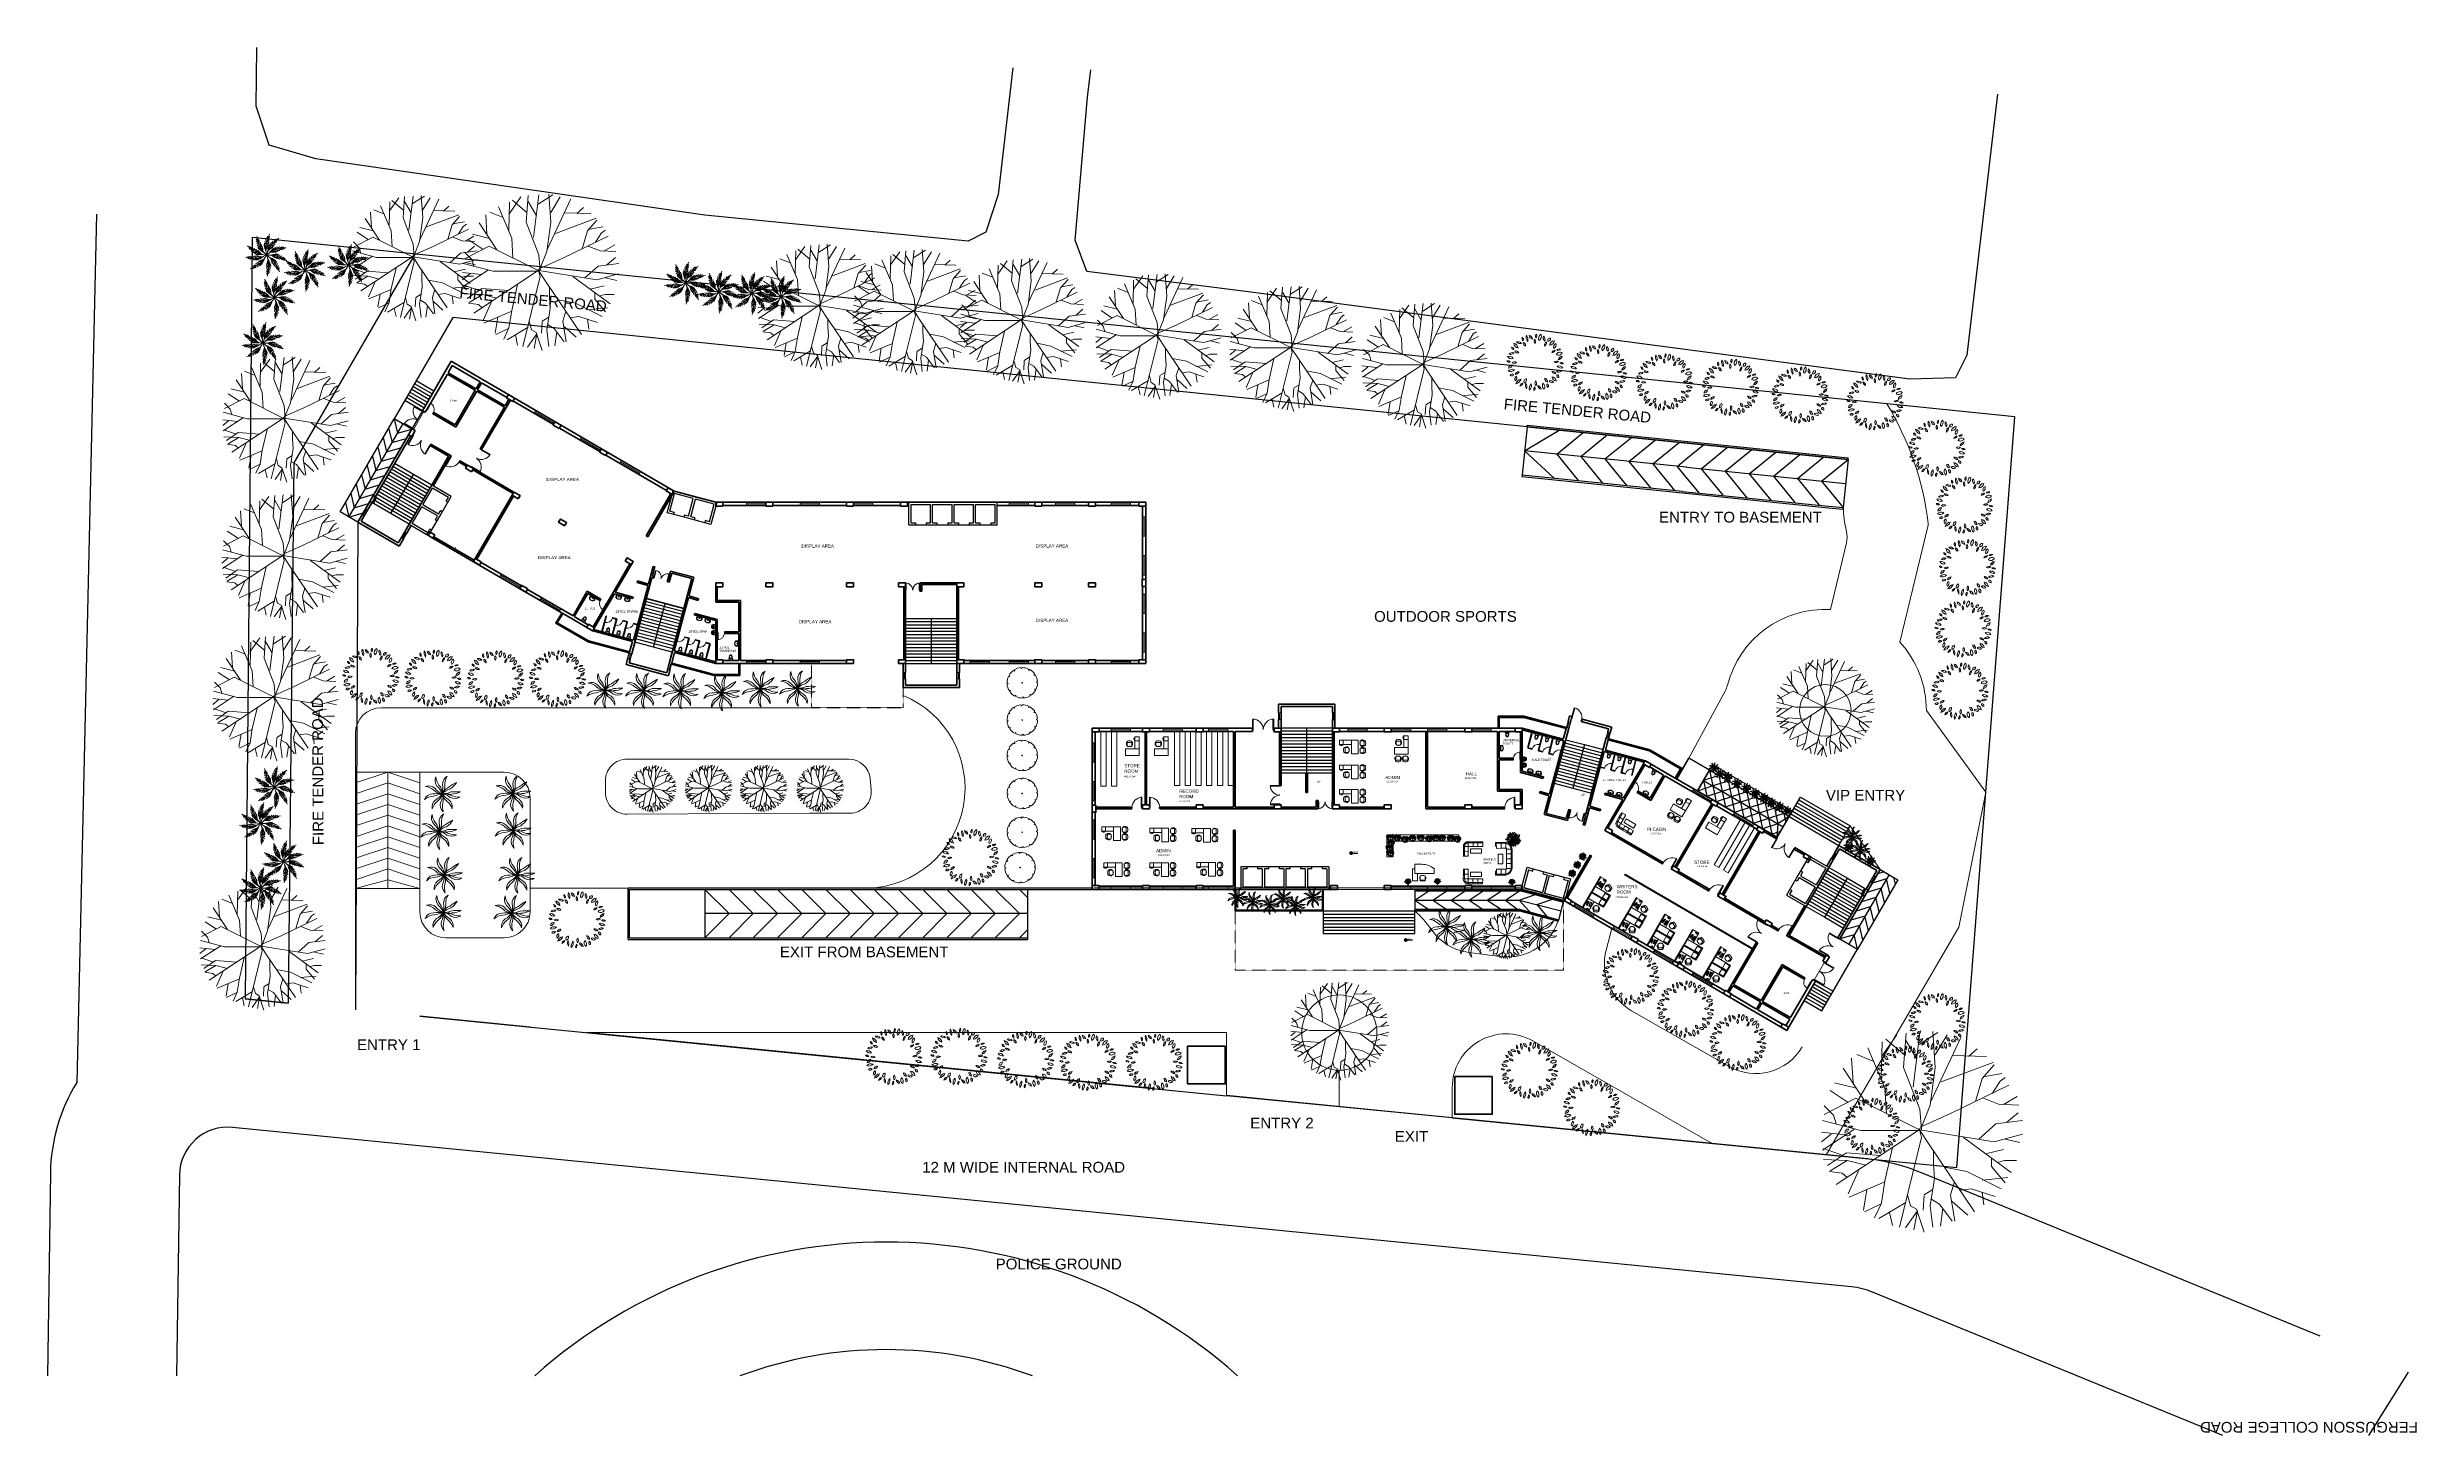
# Model space of a CAD drawing. Header units: millimetres. Extents: x 3079 to 579737, y 1565 to 1161826.
# Drawn here: x 29509 to 249817, y 1032730 to 1161826 of the extents above; entities that cross this region are included whole.
import ezdxf

# ---------------------------------------------------------------- set-up
doc = ezdxf.new("R2010")
doc.units = ezdxf.units.MM
doc.linetypes.add('DASHED2', pattern=[9.525, 6.35, -3.175])
for name, color, linetype, lineweight in [('1', 7, 'Continuous', 35), ('A_COL', 250, 'Continuous', 40), ('A_ELE1', 250, 'Continuous', 20), ('A_WIN-DOR', 250, 'Continuous', 30), ('ABOVE', 252, 'DASHED2', 9), ('CAY', 94, 'Continuous', 5), ('DOOR', 250, 'Continuous', 15), ('IG-Area', 250, 'Continuous', 30), ('partition', 253, 'Continuous', 5), ('TWOWHEELER', 250, 'Continuous', 9), ('WINDOW', 252, 'Continuous', 15)]:
    doc.layers.add(name, color=color, linetype=linetype, lineweight=lineweight)
doc.layers.add('FURNITURE', color=253, linetype='Continuous', lineweight=5, transparency=0.05)
doc.layers.add('TREES', color=72, linetype='Continuous', lineweight=5, transparency=0.05)
doc.layers.add('IG-Elevation', color=252, linetype='Continuous')
doc.styles.add('ROMANS', font='', dxfattribs={"width": 0.8})
doc.styles.get("Standard").update_dxf_attribs({"font": 'arial.ttf'})
doc.styles.get('ROMANS').set_extended_font_data('VNI-Avo')

# ---------------------------------------------------------------- blocks, each defined once
blk = doc.blocks.new('AP00XXXX$0$A$C53421247')
at = {"color": 0}
for p, q in [((2, 245), (0, 325)), ((7, 368), (36, 460)), ((26, 220), (76, 217)), ((90, 476), (63, 478)), ((73, 477), (80, 503)), ((80, 503), (99, 534)), ((83, 159), (80, 217)), ((82, 595), (83, 598)), ((82, 593), (82, 595)), ((140, 501), (82, 587)), ((83, 598), (85, 600)), ((90, 114), (83, 159)), ((85, 600), (87, 604)), ((87, 604), (90, 607)), ((90, 607), (92, 609)), ((90, 111), (90, 114)), ((90, 110), (90, 111)), ((91, 107), (90, 110)), ((92, 105), (91, 107)), ((92, 609), (95, 612)), ((92, 102), (92, 105)), ((93, 100), (92, 102)), ((95, 493), (93, 475)), ((94, 98), (93, 100)), ((95, 96), (94, 98)), ((95, 612), (99, 614)), ((113, 514), (95, 493)), ((96, 93), (95, 96)), ((97, 91), (96, 93)), ((97, 312), (98, 282)), ((99, 89), (97, 91)), ((98, 280), (103, 245)), ((99, 614), (103, 617)), ((99, 534), (115, 538)), ((100, 87), (99, 89)), ((113, 453), (100, 394)), ((101, 84), (100, 87)), ((103, 82), (101, 84)), ((103, 617), (106, 619)), ((105, 80), (103, 82)), ((107, 78), (105, 80)), ((106, 619), (111, 621)), ((109, 76), (107, 78)), ((111, 73), (109, 76)), ((111, 621), (115, 624)), ((120, 459), (111, 457)), ((113, 72), (111, 73)), ((127, 514), (113, 514)), ((116, 69), (113, 72)), ((115, 624), (120, 626)), ((118, 67), (116, 69)), ((120, 65), (118, 67)), ((120, 626), (126, 628)), ((123, 459), (120, 459)), ((123, 63), (120, 65)), ((145, 454), (123, 459)), ((125, 60), (123, 63)), ((128, 59), (125, 60)), ((126, 628), (132, 630)), ((134, 510), (127, 514)), ((132, 57), (128, 59)), ((132, 630), (137, 632)), ((135, 54), (132, 57)), ((138, 53), (135, 54)), ((137, 632), (144, 634)), ((141, 51), (138, 53)), ((151, 491), (140, 501)), ((144, 49), (141, 51)), ((144, 634), (149, 636)), ((148, 47), (144, 49)), ((160, 452), (145, 454)), ((151, 45), (148, 47)), ((149, 636), (157, 638)), ((165, 488), (151, 491)), ((155, 44), (151, 45)), ((158, 42), (155, 44)), ((157, 638), (163, 639)), ((162, 40), (158, 42)), ((168, 452), (160, 452)), ((165, 38), (162, 40)), ((163, 639), (170, 641)), ((166, 452), (165, 488)), ((550, 463), (165, 488)), ((169, 36), (165, 38)), ((184, 457), (168, 452)), ((173, 34), (169, 36)), ((170, 641), (178, 643)), ((178, 33), (173, 34)), ((178, 643), (186, 644)), ((182, 31), (178, 33)), ((186, 30), (182, 31)), ((255, 473), (184, 457)), ((186, 644), (194, 646)), ((190, 28), (186, 30)), ((194, 27), (190, 28)), ((195, 486), (192, 459)), ((194, 646), (202, 647)), ((199, 25), (194, 27)), ((204, 24), (199, 25)), ((202, 647), (210, 648)), ((207, 22), (204, 24)), ((212, 21), (207, 22)), ((210, 648), (219, 649)), ((217, 19), (212, 21)), ((221, 18), (217, 19)), ((219, 649), (227, 650)), ((226, 17), (221, 18)), ((231, 16), (226, 17)), ((227, 650), (236, 651)), ((236, 15), (231, 16)), ((236, 651), (245, 652)), ((241, 14), (236, 15)), ((246, 13), (241, 14)), ((245, 652), (254, 652)), ((250, 11), (246, 13)), ((256, 10), (250, 11)), ((254, 652), (263, 653)), ((264, 474), (255, 473)), ((261, 9), (256, 10)), ((266, 8), (261, 9)), ((263, 653), (273, 653)), ((327, 478), (264, 474)), ((271, 8), (266, 8)), ((276, 7), (271, 8)), ((273, 653), (282, 654)), ((281, 6), (276, 7)), ((287, 5), (281, 6)), ((282, 654), (292, 654)), ((291, 4), (287, 5)), ((297, 4), (291, 4)), ((292, 654), (302, 654)), ((302, 4), (297, 4)), ((302, 654), (311, 654)), ((307, 2), (302, 4)), ((313, 2), (307, 2)), ((311, 654), (321, 654)), ((318, 2), (313, 2)), ((323, 1), (318, 2)), ((321, 654), (331, 654)), ((328, 1), (323, 1)), ((373, 474), (327, 478)), ((334, 1), (328, 1)), ((331, 654), (341, 654)), ((339, 1), (334, 1)), ((344, 0), (339, 1)), ((341, 654), (351, 653)), ((350, 1), (344, 0)), ((356, 0), (350, 1)), ((351, 653), (361, 653)), ((360, 0), (356, 0)), ((366, 0), (360, 0)), ((361, 653), (371, 652)), ((371, 0), (366, 0)), ((371, 652), (381, 652)), ((376, 1), (371, 0)), ((434, 465), (373, 474)), ((382, 0), (376, 1)), ((381, 652), (390, 651)), ((387, 1), (382, 0)), ((392, 1), (387, 1)), ((390, 651), (401, 650)), ((397, 1), (392, 1)), ((402, 1), (397, 1)), ((401, 650), (410, 649)), ((407, 2), (402, 1)), ((412, 2), (407, 2)), ((410, 649), (420, 648)), ((417, 3), (412, 2)), ((423, 3), (417, 3)), ((420, 648), (430, 646)), ((427, 4), (423, 3)), ((432, 4), (427, 4)), ((430, 646), (439, 646)), ((437, 6), (432, 4)), ((461, 459), (434, 465)), ((442, 6), (437, 6)), ((439, 646), (449, 644)), ((447, 7), (442, 6)), ((451, 8), (447, 7)), ((449, 644), (458, 642)), ((455, 9), (451, 8)), ((460, 9), (455, 9)), ((458, 642), (468, 641)), ((465, 10), (460, 9)), ((496, 446), (461, 459)), ((469, 12), (465, 10)), ((468, 641), (477, 639)), ((474, 12), (469, 12)), ((478, 13), (474, 12)), ((477, 639), (486, 637)), ((482, 15), (478, 13)), ((486, 16), (482, 15)), ((486, 637), (495, 636)), ((490, 17), (486, 16)), ((494, 18), (490, 17)), ((498, 19), (494, 18)), ((495, 636), (504, 634)), ((529, 434), (496, 446)), ((502, 21), (498, 19)), ((506, 22), (502, 21)), ((504, 634), (513, 632)), ((510, 23), (506, 22)), ((514, 25), (510, 23)), ((513, 632), (520, 630)), ((517, 27), (514, 25)), ((520, 28), (517, 27)), ((520, 465), (518, 438)), ((520, 630), (529, 627)), ((524, 30), (520, 28)), ((528, 31), (524, 30)), ((530, 33), (528, 31)), ((529, 627), (537, 625)), ((545, 430), (529, 434)), ((533, 35), (530, 33)), ((537, 36), (533, 35)), ((537, 625), (545, 623)), ((539, 38), (537, 36)), ((542, 40), (539, 38)), ((545, 42), (542, 40)), ((545, 623), (552, 620)), ((545, 430), (550, 463)), ((564, 429), (545, 430)), ((547, 43), (545, 42)), ((550, 46), (547, 43)), ((550, 463), (564, 465)), ((552, 47), (550, 46)), ((552, 620), (559, 618)), ((555, 49), (552, 47)), ((557, 51), (555, 49)), ((559, 53), (557, 51)), ((559, 618), (566, 616)), ((561, 55), (559, 53)), ((563, 57), (561, 55)), ((565, 59), (563, 57)), ((564, 465), (576, 474)), ((588, 432), (564, 429)), ((567, 61), (565, 59)), ((566, 616), (573, 614)), ((568, 63), (567, 61)), ((569, 65), (568, 63)), ((571, 67), (569, 65)), ((572, 70), (571, 67)), ((573, 71), (572, 70)), ((573, 614), (580, 611)), ((574, 74), (573, 71)), ((575, 76), (574, 74)), ((576, 78), (575, 76)), ((576, 474), (643, 549)), ((577, 81), (576, 78)), ((577, 82), (590, 128)), ((577, 82), (577, 81)), ((580, 611), (586, 608)), ((588, 250), (580, 218)), ((585, 483), (591, 485)), ((586, 608), (592, 605)), ((591, 432), (588, 432)), ((593, 282), (588, 252)), ((590, 128), (600, 187)), ((591, 485), (604, 482)), ((597, 428), (591, 432)), ((592, 605), (597, 603)), ((595, 413), (600, 364)), ((597, 603), (603, 600)), ((602, 186), (655, 183)), ((603, 600), (608, 597)), ((604, 482), (620, 461)), ((618, 502), (606, 508)), ((608, 597), (613, 595)), ((613, 595), (617, 591)), ((617, 591), (621, 588)), ((633, 471), (618, 502)), ((620, 461), (621, 444)), ((621, 588), (625, 586)), ((650, 442), (623, 444)), ((625, 586), (629, 582)), ((629, 582), (632, 580)), ((632, 580), (635, 576)), ((636, 460), (633, 471)), ((635, 576), (637, 574)), ((638, 443), (636, 460)), ((637, 574), (639, 571)), ((639, 571), (641, 568)), ((641, 568), (642, 565)), ((642, 565), (643, 562)), ((643, 562), (644, 559)), ((644, 559), (645, 556)), ((645, 556), (645, 553)), ((690, 327), (673, 421)), ((682, 205), (691, 283))]:
    blk.add_line(p, q, dxfattribs=at)
for centre, radius, start, end in [((153, 324), 152, 163.11743, 179.44561), ((28, 245), 25.4, 180.17772, 266.50993), ((60, 452), 25.4, 85.17771, 163.41804), ((78, 242), 25.4, 266.50993, 4.83558), ((88, 591), 6.35, 164.39288, 214.02905), ((87, 451), 25.4, 6.37573, 85.17771), ((446, 342), 350, 171.20665, 184.75356), ((124, 283), 25.4, 182.6801, 187.81986), ((604, 212), 25.4, 165.2, 266.50993), ((563, 256), 25.4, 345.20001, 350.33976), ((251, 353), 350, 348.2663, 1.81322), ((620, 418), 25.4, 85.20798, 169.23492), ((620, 418), 25.4, 169.23492, 190.89133), ((638, 553), 6.35, 318.25552, 357.11489), ((648, 417), 25.4, 9.90243, 85.20798), ((657, 209), 25.4, 266.50993, 353.57426), ((539, 300), 152, 353.57426, 9.90243)]:
    blk.add_arc(centre, radius, start, end, dxfattribs=at)

msp = doc.modelspace()

# ---------------------------------------------------------------- hatches: boundary and pattern name
at = {"linetype": 'ByBlock'}
h = msp.add_hatch(dxfattribs=at)
h.set_pattern_fill('ANSI31', color=0, scale=99.129689, style=0)
h.set_pattern_definition([(45, (133387.5, 1074201.223), (-8.7619094, 8.7619094), [])])
h.paths.add_polyline_path([(150861, 1086908), (150742, 1086908), (150742, 1086789, 0.4142136)])
h.paths.add_polyline_path([(150742, 1087026, 0.4142136), (150623, 1086908), (150742, 1086908)])
h = msp.add_hatch(dxfattribs=at)
h.set_pattern_fill('ANSI31', color=0, scale=99.129689, style=0)
h.set_pattern_definition([(45, (138478.361, 1066116.684), (-8.7619094, 8.7619094), [])])
h.paths.add_polyline_path([(155951, 1078823), (155833, 1078823), (155833, 1078705, 0.4142136)])
h.paths.add_polyline_path([(155833, 1078942, 0.4142136), (155714, 1078823), (155833, 1078823)])

# ---------------------------------------------------------------- linework, layer by layer
for p, q in [((196945, 1123508), (67213, 1136719)), ((63788, 1130810), (61741, 1127278)), ((65131, 1129338), (63487, 1130291)), ((65131, 1129338), (63487, 1130291)), ((65282, 1129597), (63638, 1130550)), ((65282, 1129598), (63638, 1130550)), ((65432, 1129857), (63788, 1130810)), ((65432, 1129857), (63788, 1130810)), ((64379, 1128040), (62735, 1128993)), ((64379, 1128040), (62735, 1128993)), ((64529, 1128300), (62885, 1129253)), ((64529, 1128300), (62885, 1129253)), ((64680, 1128559), (63036, 1129512)), ((64680, 1128559), (63036, 1129512)), ((64830, 1128819), (63186, 1129772)), ((64830, 1128819), (63186, 1129772)), ((64981, 1129078), (63337, 1130031)), ((64981, 1129078), (63337, 1130031)), ((64379, 1128040), (63407, 1126364)), ((56721, 1118629), (61742, 1127278)), ((56721, 1118629), (61742, 1127278)), ((57543, 1118152), (62562, 1126801)), ((57543, 1118152), (62562, 1126801)), ((58365, 1117675), (63384, 1126324)), ((58365, 1117675), (63384, 1126324)), ((61240, 1126413), (61559, 1125072)), ((61240, 1126413), (61559, 1125072)), ((63384, 1126324), (61741, 1127278)), ((63384, 1126324), (61741, 1127278)), ((61742, 1127278), (62061, 1125936)), ((61742, 1127278), (62061, 1125937)), ((62061, 1125936), (63384, 1126324)), ((62061, 1125937), (63384, 1126324)), ((167099, 1126548), (166643, 1122071)), ((166871, 1124309), (170084, 1126244)), ((167099, 1126548), (167115, 1126697)), ((167099, 1126548), (182022, 1125028)), ((167115, 1126697), (182037, 1125177)), ((169856, 1124005), (172322, 1126016)), ((172094, 1123777), (174561, 1125788)), ((59734, 1123818), (60053, 1122477)), ((59734, 1123818), (60053, 1122477)), ((60236, 1124683), (60555, 1123342)), ((60236, 1124683), (60555, 1123342)), ((60555, 1123342), (61879, 1123730)), ((60555, 1123342), (61879, 1123730)), ((60738, 1125548), (61057, 1124207)), ((60738, 1125548), (61057, 1124207)), ((61057, 1124207), (62380, 1124595)), ((61057, 1124207), (62380, 1124595)), ((61559, 1125072), (62882, 1125460)), ((61559, 1125072), (62882, 1125460)), ((181914, 1122778), (166871, 1124309)), ((166871, 1124309), (169628, 1121767)), ((169856, 1124005), (171866, 1121539)), ((172094, 1123777), (174105, 1121311)), ((174333, 1123549), (176799, 1125560)), ((176571, 1123322), (179038, 1125332)), ((178810, 1123094), (181276, 1125104)), ((181870, 1123536), (183514, 1124876)), ((182022, 1125028), (196945, 1123508)), ((182037, 1125177), (196960, 1123658)), ((183287, 1122638), (185753, 1124648)), ((185525, 1122410), (187991, 1124420)), ((187763, 1122182), (190230, 1124192)), ((190002, 1121954), (192468, 1123964)), ((192240, 1121726), (194707, 1123736)), ((196945, 1123508), (196960, 1123658)), ((61794, 1123119), (58704, 1117801)), ((58730, 1122088), (59049, 1120747)), ((58730, 1122088), (59049, 1120747)), ((59232, 1122953), (59551, 1121612)), ((59232, 1122953), (59551, 1121612)), ((59551, 1121612), (60875, 1122000)), ((59551, 1121612), (60875, 1122000)), ((60053, 1122477), (61377, 1122865)), ((60053, 1122477), (61377, 1122865)), ((64349, 1119553), (60890, 1121563)), ((64499, 1119813), (61041, 1121822)), ((64650, 1120072), (61191, 1122082)), ((64801, 1120332), (61342, 1122341)), ((63524, 1122115), (61414, 1118483)), ((64951, 1120591), (61493, 1122601)), ((65102, 1120850), (61644, 1122860)), ((65253, 1121110), (61794, 1123119)), ((166643, 1122071), (166628, 1121922)), ((166628, 1121922), (181551, 1120402)), ((166643, 1122071), (181566, 1120551)), ((174333, 1123549), (176343, 1121083)), ((176571, 1123322), (178582, 1120855)), ((178810, 1123094), (180820, 1120627)), ((181048, 1122866), (181870, 1123536)), ((181048, 1122866), (181718, 1122044)), ((181718, 1122044), (183059, 1120399)), ((181914, 1122778), (196717, 1121270)), ((183287, 1122638), (185297, 1120171)), ((185525, 1122410), (187535, 1119943)), ((187763, 1122182), (189774, 1119715)), ((190002, 1121954), (192012, 1119488)), ((192240, 1121726), (194251, 1119260)), ((194479, 1121498), (196945, 1123508)), ((194479, 1121498), (196489, 1119032)), ((196945, 1123508), (196489, 1119032)), ((57225, 1119493), (57543, 1118152)), ((57225, 1119493), (57543, 1118152)), ((57727, 1120358), (58045, 1119017)), ((57727, 1120358), (58045, 1119017)), ((58045, 1119017), (59369, 1119405)), ((58045, 1119017), (59369, 1119405)), ((58229, 1121223), (58547, 1119882)), ((58229, 1121223), (58547, 1119882)), ((58547, 1119882), (59871, 1120270)), ((58547, 1119882), (59871, 1120270)), ((59049, 1120747), (60373, 1121135)), ((59049, 1120747), (60373, 1121135)), ((63143, 1117478), (59684, 1119488)), ((63294, 1117738), (59835, 1119747)), ((63444, 1117997), (59986, 1120007)), ((63595, 1118256), (60136, 1120266)), ((63746, 1118516), (60287, 1120525)), ((63896, 1118775), (60438, 1120785)), ((64047, 1119035), (60589, 1121044)), ((64198, 1119294), (60739, 1121304)), ((63142, 1117477), (65253, 1121110)), ((64197, 1119293), (63142, 1117477)), ((65252, 1121109), (64197, 1119293)), ((64197, 1119293), (65252, 1121109)), ((64420, 1119279), (65325, 1120835)), ((65890, 1118425), (64420, 1119279)), ((67068, 1120054), (65252, 1121109)), ((66795, 1119981), (65325, 1120835)), ((66013, 1118238), (67068, 1120054)), ((66594, 1119635), (66795, 1119981)), ((66594, 1119635), (66767, 1119535)), ((87149, 1118548), (87689, 1120577)), ((87394, 1118690), (87831, 1120333)), ((87689, 1120577), (89719, 1120037)), ((89719, 1120037), (87689, 1120577)), ((89571, 1119870), (87831, 1120333)), ((89134, 1118227), (89571, 1119870)), ((89327, 1118176), (89764, 1119818)), ((89719, 1120037), (91748, 1119498)), ((91503, 1119356), (89764, 1119818)), ((91066, 1117713), (91503, 1119356)), ((91748, 1119498), (91208, 1117468)), ((109152, 1119523), (114152, 1119523)), ((111527, 1119523), (109627, 1119523)), ((109627, 1117423), (109627, 1119523)), ((109827, 1119323), (111627, 1119323)), ((109827, 1117623), (109827, 1119323)), ((113627, 1119523), (111527, 1119523)), ((111627, 1117623), (111627, 1119323)), ((111827, 1119323), (113627, 1119323)), ((111827, 1117623), (111827, 1119323)), ((115727, 1119523), (113627, 1119523)), ((113627, 1117623), (113627, 1119323)), ((113827, 1119323), (115627, 1119323)), ((113827, 1117623), (113827, 1119323)), ((115627, 1117623), (115627, 1119323)), ((117827, 1119523), (115727, 1119523)), ((115727, 1119523), (117827, 1119523)), ((115827, 1119323), (117627, 1119323)), ((115827, 1117623), (115827, 1119323)), ((117627, 1117623), (117627, 1119323)), ((117827, 1117423), (117827, 1119523)), ((181550, 1120389), (194818, 1119038)), ((181565, 1120538), (194833, 1119187)), ((194833, 1119187), (196489, 1119032)), ((58365, 1117675), (56721, 1118629)), ((58365, 1117675), (56721, 1118629)), ((57543, 1118152), (58867, 1118540)), ((57543, 1118152), (58867, 1118540)), ((63142, 1117477), (64958, 1116422)), ((63416, 1117550), (64320, 1119106)), ((64885, 1116695), (63416, 1117550)), ((65790, 1118252), (64320, 1119106)), ((64885, 1116695), (65086, 1117041)), ((64958, 1116422), (66013, 1118238)), ((65086, 1117041), (65259, 1116941)), ((65589, 1117906), (65790, 1118252)), ((65589, 1117906), (65762, 1117805)), ((65890, 1118425), (66091, 1118771)), ((66091, 1118771), (66264, 1118670)), ((89179, 1118008), (87149, 1118548)), ((87781, 1118587), (87394, 1118690)), ((87781, 1118587), (87729, 1118394)), ((88747, 1118330), (88696, 1118137)), ((89134, 1118227), (88747, 1118330)), ((91208, 1117468), (89179, 1118008)), ((89714, 1118073), (89327, 1118176)), ((89714, 1118073), (89662, 1117879)), ((90680, 1117816), (90628, 1117622)), ((91066, 1117713), (90680, 1117816)), ((109627, 1117423), (111527, 1117423)), ((109827, 1117623), (110227, 1117623)), ((110227, 1117623), (110227, 1117423)), ((111227, 1117623), (111627, 1117623)), ((111227, 1117623), (111227, 1117423)), ((111527, 1117423), (113627, 1117423)), ((111827, 1117623), (112227, 1117623)), ((112227, 1117623), (112227, 1117423)), ((113227, 1117623), (113627, 1117623)), ((113227, 1117623), (113227, 1117423)), ((113627, 1117423), (115727, 1117423)), ((113827, 1117623), (114227, 1117623)), ((114227, 1117623), (114227, 1117423)), ((115227, 1117623), (115627, 1117623)), ((115227, 1117623), (115227, 1117423)), ((115727, 1117423), (117827, 1117423)), ((115827, 1117623), (116227, 1117623)), ((116227, 1117623), (116227, 1117423)), ((117227, 1117623), (117627, 1117623)), ((117227, 1117623), (117227, 1117423)), ((194819, 1119038), (196475, 1118882)), ((196489, 1119032), (196475, 1118882)), ((62431, 1116254), (62732, 1116773)), ((62630, 1116138), (62931, 1116657)), ((88690, 1109658), (85211, 1110583)), ((109302, 1104523), (109302, 1110723)), ((88073, 1107338), (84593, 1108264)), ((88150, 1107628), (84670, 1108554)), ((88227, 1107918), (84747, 1108844)), ((88304, 1108208), (84824, 1109134)), ((88381, 1108498), (84901, 1109424)), ((88459, 1108788), (84978, 1109714)), ((88536, 1109078), (85055, 1110004)), ((88613, 1109368), (85132, 1110294)), ((85871, 1106062), (86950, 1110121)), ((109302, 1108723), (114078, 1108726)), ((109302, 1108423), (111690, 1108423)), ((111690, 1108724), (111692, 1104524)), ((111690, 1108423), (114077, 1108423)), ((87610, 1105599), (84130, 1106525)), ((87609, 1105599), (84130, 1106525)), ((87687, 1105889), (84207, 1106815)), ((87765, 1106179), (84284, 1107105)), ((87842, 1106469), (84361, 1107394)), ((87919, 1106759), (84438, 1107684)), ((87996, 1107049), (84516, 1107974)), ((109302, 1108123), (111690, 1108123)), ((109302, 1107823), (111690, 1107823)), ((109302, 1107523), (111690, 1107524)), ((109302, 1107223), (111691, 1107223)), ((109302, 1106923), (111691, 1106923)), ((109302, 1106623), (111691, 1106624)), ((109302, 1106323), (111691, 1106324)), ((109302, 1106023), (111691, 1106024)), ((111690, 1108123), (114078, 1108124)), ((111690, 1107823), (114078, 1107824)), ((111690, 1107524), (114078, 1107526)), ((111691, 1107223), (114078, 1107223)), ((111691, 1106923), (114078, 1106924)), ((111691, 1106624), (114078, 1106626)), ((111691, 1106324), (114078, 1106326)), ((111691, 1106024), (114079, 1106026)), ((83466, 1104922), (83620, 1105502)), ((83688, 1104863), (83842, 1105443)), ((87172, 1103956), (87327, 1104536)), ((87395, 1103897), (87549, 1104477)), ((109302, 1105723), (111691, 1105723)), ((109302, 1105423), (111691, 1105423)), ((109302, 1105123), (111692, 1105123)), ((109302, 1104823), (111692, 1104823)), ((109302, 1104523), (114079, 1104526)), ((111691, 1105723), (114079, 1105724)), ((111691, 1105423), (114079, 1105424)), ((111692, 1105123), (114079, 1105124)), ((111692, 1104823), (114079, 1104824)), ((109072, 1103108), (109072, 1103708)), ((109302, 1103108), (109302, 1103708)), ((114080, 1103108), (114080, 1103708)), ((114310, 1103108), (114310, 1103708)), ((143993, 1099938), (143993, 1099338)), ((144223, 1099938), (144223, 1099338)), ((149002, 1099938), (149002, 1099338)), ((149232, 1099938), (149232, 1099338)), ((146613, 1098525), (144223, 1098523)), ((146613, 1098225), (144223, 1098224)), ((146613, 1097925), (144223, 1097924)), ((146613, 1097625), (144223, 1097624)), ((146613, 1097325), (144223, 1097324)), ((149001, 1098526), (146611, 1098525)), ((146613, 1094325), (146611, 1098525)), ((149001, 1098226), (146611, 1098225)), ((149001, 1097926), (146611, 1097925)), ((149001, 1097626), (146611, 1097625)), ((149001, 1097326), (146611, 1097325)), ((149002, 1098523), (149002, 1092323)), ((170616, 1097158), (170617, 1097158)), ((170693, 1097448), (170694, 1097447)), ((170908, 1099149), (170754, 1098570)), ((171131, 1099090), (170976, 1098511)), ((174615, 1098184), (174461, 1097604)), ((174837, 1098124), (174683, 1097545)), ((146613, 1097025), (144223, 1097023)), ((146613, 1096725), (144223, 1096723)), ((146613, 1096425), (144224, 1096423)), ((146613, 1096125), (144224, 1096124)), ((146613, 1095825), (144224, 1095825)), ((146613, 1095525), (144224, 1095523)), ((146613, 1095225), (144224, 1095224)), ((149001, 1097026), (146611, 1097025)), ((149001, 1096726), (146612, 1096725)), ((149001, 1096426), (146612, 1096425)), ((149001, 1096126), (146612, 1096125)), ((149001, 1095826), (146612, 1095826)), ((149001, 1095526), (146612, 1095525)), ((149001, 1095226), (146612, 1095225)), ((170076, 1095128), (170077, 1095128)), ((170153, 1095418), (170154, 1095418)), ((170230, 1095708), (170231, 1095708)), ((170307, 1095998), (170308, 1095998)), ((170384, 1096288), (170385, 1096288)), ((170461, 1096578), (170462, 1096578)), ((170539, 1096868), (170540, 1096868)), ((172432, 1096985), (171353, 1092926)), ((171892, 1094956), (173633, 1094493)), ((171970, 1095246), (173710, 1094782)), ((172047, 1095535), (173787, 1095072)), ((172124, 1095825), (173865, 1095362)), ((172201, 1096115), (173942, 1095652)), ((172278, 1096405), (174019, 1095942)), ((172355, 1096695), (174096, 1096232)), ((172432, 1096985), (174173, 1096522)), ((172432, 1096985), (174173, 1096522)), ((182142, 1095733), (181013, 1093790)), ((181019, 1093807), (182142, 1095733)), ((191472, 1090292), (182142, 1095733)), ((191478, 1090302), (182148, 1095743)), ((146613, 1094325), (144150, 1094323)), ((146613, 1094925), (144224, 1094924)), ((146613, 1094625), (144224, 1094625)), ((149001, 1094326), (146538, 1094324)), ((149001, 1094926), (146612, 1094925)), ((149001, 1094626), (146613, 1094626)), ((169613, 1093389), (169614, 1093389)), ((169690, 1093679), (169691, 1093679)), ((169767, 1093969), (169768, 1093968)), ((169844, 1094259), (169845, 1094258)), ((169922, 1094549), (169923, 1094548)), ((169999, 1094838), (170000, 1094838)), ((171353, 1092926), (173092, 1092463)), ((171430, 1093216), (173171, 1092753)), ((171507, 1093506), (173248, 1093043)), ((171584, 1093796), (173325, 1093333)), ((171661, 1094086), (173402, 1093623)), ((171738, 1094376), (173479, 1093913)), ((171815, 1094666), (173556, 1094203)), ((184069, 1094613), (182940, 1092670)), ((184371, 1093142), (182940, 1092670)), ((182945, 1092683), (184069, 1094609)), ((184933, 1094106), (183507, 1093646)), ((183507, 1093646), (190910, 1089329)), ((183507, 1093646), (190910, 1089329)), ((183507, 1093646), (183809, 1092179)), ((184067, 1094610), (184371, 1093142)), ((185796, 1093602), (184371, 1093142)), ((184371, 1093142), (184673, 1091675)), ((184930, 1094105), (185234, 1092637)), ((186660, 1093098), (185235, 1092639)), ((185796, 1093605), (186100, 1092138)), ((186659, 1093099), (186962, 1091631)), ((185234, 1092637), (183803, 1092165)), ((186100, 1092138), (184669, 1091666)), ((185235, 1092639), (185537, 1091172)), ((186962, 1091631), (185531, 1091159)), ((187524, 1092594), (186099, 1092135)), ((186099, 1092135), (186401, 1090668)), ((187829, 1091133), (186399, 1090661)), ((188388, 1092090), (186962, 1091631)), ((186962, 1091631), (187264, 1090164)), ((188694, 1090630), (187263, 1090158)), ((187526, 1092601), (187829, 1091133)), ((189252, 1091587), (187826, 1091127)), ((187826, 1091127), (188128, 1089660)), ((188390, 1092098), (188694, 1090630)), ((190116, 1091083), (188690, 1090623)), ((188690, 1090623), (188992, 1089156)), ((189255, 1091596), (189559, 1090128)), ((190979, 1090579), (189554, 1090120)), ((190120, 1091094), (190423, 1089626)), ((190273, 1088236), (192525, 1092108)), ((190348, 1088366), (192525, 1092108)), ((190984, 1090591), (191157, 1089756)), ((191623, 1090551), (196232, 1087870)), ((191623, 1090551), (196232, 1087870)), ((191773, 1090810), (196383, 1088129)), ((191773, 1090810), (196383, 1088129)), ((191924, 1091070), (196534, 1088388)), ((191924, 1091070), (196534, 1088388)), ((192075, 1091329), (196685, 1088648)), ((192075, 1091329), (196685, 1088648)), ((192226, 1091588), (196836, 1088907)), ((192226, 1091588), (196836, 1088907)), ((192377, 1091848), (196987, 1089166)), ((192377, 1091848), (196987, 1089166)), ((192528, 1092107), (197137, 1089426)), ((192528, 1092107), (197137, 1089426)), ((189559, 1090128), (188128, 1089656)), ((190423, 1089626), (188993, 1089154)), ((189554, 1090120), (189856, 1088653)), ((190670, 1088920), (189857, 1088651)), ((190418, 1089616), (190330, 1088377)), ((191472, 1090292), (190418, 1089616)), ((191472, 1090292), (196082, 1087610)), ((191472, 1090292), (196082, 1087610)), ((196083, 1087613), (197137, 1089426)), ((196083, 1087613), (197137, 1089426)), ((193345, 1086625), (192290, 1084809)), ((193418, 1086351), (193217, 1086005)), ((195161, 1085570), (193345, 1086625)), ((193418, 1086351), (194887, 1085497)), ((195673, 1086908), (195372, 1086390)), ((195872, 1086793), (195571, 1086274)), ((142577, 1085623), (140477, 1085623)), ((140477, 1085623), (140477, 1083523)), ((141077, 1085423), (140677, 1085423)), ((140677, 1085423), (140677, 1083723)), ((141077, 1085423), (141077, 1085623)), ((142077, 1085423), (142077, 1085623)), ((142477, 1085423), (142077, 1085423)), ((142477, 1085423), (142477, 1083723)), ((144677, 1085623), (142577, 1085623)), ((143077, 1085423), (142677, 1085423)), ((142677, 1085423), (142677, 1083723)), ((143077, 1085423), (143077, 1085623)), ((144077, 1085423), (144077, 1085623)), ((144477, 1085423), (144077, 1085423)), ((144477, 1085423), (144477, 1083723)), ((146777, 1085623), (144677, 1085623)), ((145077, 1085423), (144677, 1085423)), ((144677, 1085423), (144677, 1083723)), ((145077, 1085423), (145077, 1085623)), ((146077, 1085423), (146077, 1085623)), ((146477, 1085423), (146077, 1085423)), ((146477, 1085423), (146477, 1083723)), ((147077, 1085423), (146677, 1085423)), ((146677, 1085423), (146677, 1083723)), ((148677, 1085623), (146777, 1085623)), ((147077, 1085423), (147077, 1085623)), ((148077, 1085423), (148077, 1085623)), ((148477, 1085423), (148077, 1085423)), ((148477, 1085423), (148477, 1083723)), ((148677, 1085623), (148677, 1083523)), ((166555, 1083549), (167095, 1085579)), ((167237, 1085334), (166800, 1083691)), ((167095, 1085579), (169124, 1085039)), ((167237, 1085334), (167623, 1085231)), ((167623, 1085231), (167675, 1085424)), ((168976, 1084871), (168539, 1083228)), ((168590, 1084974), (168641, 1085167)), ((168590, 1084974), (168976, 1084871)), ((169169, 1084820), (168732, 1083177)), ((169124, 1085039), (171154, 1084499)), ((169169, 1084820), (169556, 1084717)), ((169556, 1084717), (169607, 1084910)), ((170909, 1084357), (170472, 1082714)), ((170522, 1084460), (170574, 1084653)), ((170522, 1084460), (170909, 1084357)), ((171154, 1084499), (170614, 1082469)), ((192290, 1084809), (191235, 1082993)), ((192212, 1084276), (192039, 1084377)), ((192413, 1084622), (192212, 1084276)), ((192413, 1084622), (193883, 1083768)), ((192714, 1085141), (192513, 1084795)), ((192513, 1084795), (193983, 1083941)), ((192714, 1085141), (192541, 1085241)), ((193217, 1086005), (193044, 1086106)), ((195161, 1085570), (193050, 1081937)), ((194887, 1085497), (193983, 1083941)), ((194106, 1083754), (195161, 1085570)), ((194779, 1080932), (196889, 1084564)), ((199934, 1085373), (196189, 1078920)), ((196509, 1079927), (199599, 1085245)), ((196588, 1084045), (198317, 1083040)), ((196739, 1084304), (198468, 1083299)), ((196889, 1084564), (198619, 1083559)), ((200756, 1084896), (197011, 1078443)), ((201578, 1084420), (197832, 1077967)), ((200525, 1084497), (199201, 1084109)), ((200313, 1085153), (199703, 1084974)), ((199938, 1085371), (201578, 1084420)), ((200843, 1083156), (200525, 1084497)), ((201345, 1084021), (201198, 1084640)), ((83502, 1078873), (83502, 1083673)), ((83502, 1083673), (126652, 1083673)), ((83652, 1079023), (83652, 1083523)), ((83652, 1083523), (126652, 1083523)), ((90652, 1083523), (90652, 1079023)), ((90652, 1083523), (92902, 1081273)), ((92902, 1083523), (95152, 1081273)), ((95152, 1083523), (97402, 1081273)), ((97402, 1083523), (99652, 1081273)), ((99652, 1083523), (101902, 1081273)), ((101902, 1083523), (104152, 1081273)), ((104152, 1083523), (106402, 1081273)), ((106402, 1083523), (108652, 1081273)), ((108652, 1083523), (110902, 1081273)), ((110902, 1083523), (113152, 1081273)), ((113152, 1083523), (115402, 1081273)), ((115402, 1083523), (117652, 1081273)), ((117652, 1083523), (119902, 1081273)), ((119902, 1083523), (120652, 1082773)), ((120652, 1083523), (120652, 1079023)), ((139951, 1081523), (139951, 1083523)), ((139951, 1081523), (139951, 1083523)), ((140051, 1081623), (140051, 1083523)), ((140051, 1081623), (140051, 1083523)), ((140477, 1083523), (142577, 1083523)), ((142577, 1083523), (140477, 1083523)), ((142477, 1083723), (140677, 1083723)), ((142577, 1083523), (144677, 1083523)), ((144477, 1083723), (142677, 1083723)), ((149152, 1083523), (144152, 1083523)), ((146477, 1083723), (144677, 1083723)), ((144677, 1083523), (146777, 1083523)), ((148477, 1083723), (146677, 1083723)), ((146777, 1083523), (148677, 1083523)), ((148052, 1083523), (148052, 1081623)), ((148052, 1083523), (148052, 1081623)), ((148152, 1083523), (148152, 1081523)), ((148152, 1083523), (148152, 1081523)), ((166652, 1083523), (153827, 1083523)), ((166652, 1083523), (156652, 1083523)), ((156652, 1083523), (156652, 1081523)), ((156652, 1082523), (158147, 1083523)), ((166652, 1083523), (156652, 1083523)), ((156652, 1083523), (156652, 1081523)), ((156652, 1082523), (158147, 1083523)), ((166638, 1083423), (156652, 1083423)), ((166638, 1083423), (156652, 1083423)), ((166632, 1083373), (156652, 1083373)), ((166632, 1083373), (156652, 1083373)), ((156652, 1082523), (166373, 1082523)), ((156652, 1082523), (158147, 1081523)), ((156652, 1082523), (166373, 1082523)), ((156652, 1082523), (158147, 1081523)), ((158340, 1082523), (159835, 1083523)), ((158340, 1082523), (159835, 1083523)), ((158340, 1082523), (159835, 1081523)), ((158340, 1082523), (159835, 1081523)), ((160028, 1082523), (161523, 1083523)), ((160028, 1082523), (161523, 1083523)), ((160028, 1082523), (161523, 1081523)), ((160028, 1082523), (161523, 1081523)), ((161716, 1082523), (163211, 1083523)), ((161716, 1082523), (163211, 1083523)), ((161716, 1082523), (163211, 1081523)), ((161716, 1082523), (163211, 1081523)), ((163404, 1082523), (164899, 1083523)), ((163404, 1082523), (164899, 1083523)), ((163404, 1082523), (164899, 1081523)), ((163404, 1082523), (164899, 1081523)), ((165092, 1082523), (166587, 1083523)), ((165092, 1082523), (166587, 1083523)), ((165092, 1082523), (166390, 1081523)), ((165092, 1082523), (166390, 1081523)), ((166373, 1082523), (170260, 1081529)), ((166373, 1082523), (170260, 1081529)), ((166374, 1082523), (168119, 1083133)), ((166374, 1082523), (168119, 1083133)), ((166374, 1082523), (167535, 1081220)), ((166374, 1082523), (167535, 1081220)), ((168584, 1083009), (166555, 1083549)), ((166632, 1083373), (170479, 1082350)), ((166632, 1083373), (170479, 1082350)), ((166638, 1083423), (170491, 1082398)), ((166638, 1083423), (170491, 1082399)), ((166652, 1083523), (170517, 1082495)), ((166652, 1083523), (170517, 1082495)), ((166800, 1083691), (168539, 1083228)), ((168008, 1082105), (169750, 1082699)), ((168008, 1082105), (169750, 1082699)), ((168008, 1082105), (169085, 1080806)), ((168008, 1082105), (169085, 1080807)), ((170614, 1082469), (168584, 1083009)), ((168584, 1083009), (170614, 1082469)), ((168732, 1083177), (170472, 1082714)), ((170042, 1080707), (170517, 1082495)), ((170042, 1080707), (170517, 1082495)), ((191235, 1082993), (193051, 1081938)), ((191709, 1083411), (191509, 1083066)), ((191509, 1083066), (192978, 1082212)), ((191709, 1083411), (191537, 1083512)), ((193883, 1083768), (192978, 1082212)), ((193051, 1081938), (194106, 1083754)), ((194106, 1083754), (193051, 1081938)), ((195232, 1081710), (196961, 1080706)), ((195382, 1081970), (197112, 1080965)), ((195533, 1082229), (197262, 1081224)), ((195684, 1082488), (197413, 1081484)), ((195834, 1082748), (197564, 1081743)), ((195985, 1083007), (197714, 1082003)), ((196136, 1083267), (197865, 1082262)), ((196287, 1083526), (198016, 1082521)), ((196437, 1083785), (198167, 1082781)), ((199019, 1081903), (197695, 1081515)), ((199521, 1082768), (198197, 1082380)), ((200023, 1083633), (198699, 1083245)), ((199338, 1080562), (199019, 1081903)), ((199839, 1081427), (199521, 1082768)), ((200341, 1082291), (200023, 1083633)), ((120652, 1081273), (90652, 1081273)), ((92902, 1081273), (90652, 1079023)), ((95152, 1081273), (92902, 1079023)), ((97402, 1081273), (95152, 1079023)), ((99652, 1081273), (97402, 1079023)), ((101902, 1081273), (99652, 1079023)), ((104152, 1081273), (101902, 1079023)), ((106402, 1081273), (104152, 1079023)), ((108652, 1081273), (106402, 1079023)), ((110902, 1081273), (108652, 1079023)), ((113152, 1081273), (110902, 1079023)), ((115402, 1081273), (113152, 1079023)), ((117652, 1081273), (115402, 1079023)), ((119902, 1081273), (117652, 1079023)), ((120652, 1079773), (119902, 1079023)), ((139951, 1081523), (148152, 1081523)), ((139951, 1081523), (148152, 1081523)), ((140051, 1081623), (148052, 1081623)), ((140051, 1081623), (148052, 1081623)), ((148152, 1081523), (156652, 1081523)), ((148152, 1081523), (148152, 1079423)), ((148152, 1081523), (148152, 1079423)), ((148152, 1081523), (156652, 1081523)), ((148152, 1081523), (148152, 1079423)), ((148152, 1081223), (156652, 1081223)), ((148152, 1081223), (156652, 1081223)), ((148152, 1080923), (156652, 1080923)), ((148152, 1080923), (156652, 1080923)), ((148152, 1080623), (156652, 1080623)), ((148152, 1080623), (156652, 1080623)), ((148152, 1080323), (156652, 1080323)), ((148152, 1080323), (156652, 1080323)), ((148152, 1080023), (156652, 1080023)), ((148152, 1080023), (156652, 1080023)), ((148152, 1079723), (156652, 1079723)), ((148152, 1079723), (156652, 1079723)), ((156652, 1079423), (156652, 1081523)), ((156652, 1079423), (156652, 1081523)), ((156652, 1081523), (166390, 1081523)), ((156652, 1079423), (156652, 1081523)), ((166390, 1081523), (170003, 1080562)), ((166390, 1081523), (169987, 1080567)), ((166390, 1081523), (170003, 1080562)), ((170003, 1080562), (170029, 1080659)), ((170003, 1080562), (170029, 1080659)), ((194779, 1080932), (196509, 1079927)), ((194930, 1081192), (196659, 1080187)), ((195081, 1081451), (196810, 1080446)), ((198015, 1080173), (196691, 1079785)), ((198517, 1081038), (197193, 1080650)), ((198334, 1078832), (198015, 1080173)), ((198836, 1079697), (198517, 1081038)), ((83502, 1078873), (120652, 1078873)), ((83652, 1079023), (120652, 1079023)), ((120652, 1079023), (120652, 1078873)), ((148152, 1079423), (156652, 1079423)), ((148152, 1079423), (156652, 1079423)), ((148152, 1079423), (156652, 1079423)), ((194515, 1072237), (197828, 1077973)), ((197513, 1079308), (196189, 1078920)), ((196189, 1078920), (197833, 1077966)), ((196189, 1078920), (197828, 1077973)), ((197832, 1077967), (197513, 1079308)), ((192871, 1073190), (194515, 1072237)), ((193022, 1073449), (194665, 1072496)), ((193172, 1073709), (194816, 1072756)), ((193322, 1073968), (194966, 1073015)), ((193473, 1074228), (195117, 1073275)), ((193623, 1074487), (195267, 1073535)), ((193774, 1074747), (195418, 1073794)), ((193924, 1075006), (195568, 1074054))]:
    msp.add_line(p, q)
at = {"ltscale": 0.25}
for p, q in [((170616, 1097158), (172356, 1096695)), ((170693, 1097448), (172434, 1096985)), ((170693, 1097448), (172434, 1096985)), ((170076, 1095128), (171817, 1094665)), ((170153, 1095418), (171894, 1094955)), ((170230, 1095708), (171971, 1095245)), ((170307, 1095998), (172048, 1095535)), ((170384, 1096288), (172125, 1095825)), ((170461, 1096578), (172202, 1096115)), ((170539, 1096868), (172279, 1096405)), ((169613, 1093389), (171353, 1092926)), ((169690, 1093679), (171431, 1093216)), ((169767, 1093969), (171508, 1093506)), ((169844, 1094259), (171585, 1093796)), ((169922, 1094549), (171662, 1094086)), ((169999, 1094838), (171740, 1094375)), ((193050, 1081937), (195160, 1085568)), ((194256, 1084012), (195985, 1083007)), ((194407, 1084271), (196136, 1083267)), ((194557, 1084531), (196287, 1083526)), ((194708, 1084790), (196437, 1083785)), ((194859, 1085050), (196588, 1084045)), ((195009, 1085309), (196739, 1084304)), ((195160, 1085568), (196889, 1084564)), ((193050, 1081937), (194779, 1080932)), ((193201, 1082196), (194930, 1081192)), ((193352, 1082456), (195081, 1081451)), ((193502, 1082715), (195232, 1081710)), ((193653, 1082974), (195382, 1081970)), ((193804, 1083234), (195533, 1082229)), ((193954, 1083493), (195684, 1082488)), ((194105, 1083753), (195834, 1082748))]:
    msp.add_line(p, q, dxfattribs=at)
at = {"color": 0, "linetype": 'ByBlock'}
for p, q in [((150574, 1086908), (151367, 1086908)), ((150742, 1086734), (150742, 1087081)), ((155665, 1078823), (156458, 1078823)), ((155833, 1078650), (155833, 1078997))]:
    msp.add_line(p, q, dxfattribs=at)
for points in [[(156652, 1081673), (159642, 1081673), (166410, 1081673), (170042, 1080707)], [(156652, 1081673), (159642, 1081673), (166410, 1081673), (170042, 1080707)], [(156652, 1081623), (159642, 1081623), (166403, 1081623), (170029, 1080659)], [(156652, 1081623), (159642, 1081623), (166403, 1081623), (170029, 1080659)], [(156652, 1081523), (159642, 1081523), (166390, 1081523)], [(156652, 1081523), (159642, 1081523), (166390, 1081523)]]:
    msp.add_lwpolyline(points)
for centre in [(150742, 1086908), (155833, 1078823)]:
    msp.add_circle(centre, 119, dxfattribs=at)
at = {"layer": '1'}
for p, q in [((67054, 1132643), (64379, 1128040)), ((87786, 1120552), (67054, 1132643)), ((66705, 1131446), (64761, 1128101)), ((69300, 1129938), (66705, 1131446)), ((67162, 1132233), (66780, 1131576)), ((69375, 1130068), (66780, 1131576)), ((69754, 1130721), (67162, 1132233)), ((69754, 1130721), (69375, 1130068)), ((69884, 1130645), (69505, 1129993)), ((72239, 1129272), (69884, 1130645)), ((64379, 1128040), (64638, 1127889)), ((64761, 1128101), (64638, 1127889)), ((69300, 1129938), (67432, 1126723)), ((69429, 1129863), (67486, 1126518)), ((72002, 1128368), (69429, 1129863)), ((72077, 1128498), (69505, 1129993)), ((72002, 1128368), (69749, 1124506)), ((72559, 1129027), (69878, 1124430)), ((72430, 1129103), (72077, 1128498)), ((72606, 1129405), (72606, 1129405)), ((72736, 1129329), (72736, 1129329)), ((76558, 1126753), (72800, 1128944)), ((63086, 1125801), (59485, 1119602)), ((63553, 1125848), (63525, 1125864)), ((63896, 1127209), (63890, 1127198)), ((65442, 1127879), (65367, 1127750)), ((67486, 1126518), (65367, 1127750)), ((67432, 1126723), (65442, 1127879)), ((80877, 1124234), (77120, 1126425)), ((63285, 1125686), (59859, 1119788)), ((63479, 1125718), (63451, 1125734)), ((66823, 1123812), (65105, 1124791)), ((65133, 1124775), (65207, 1124905)), ((67055, 1123852), (65179, 1124921)), ((65252, 1121109), (66823, 1123812)), ((65382, 1121033), (66953, 1123738)), ((66981, 1123722), (66953, 1123738)), ((69765, 1124533), (69895, 1124458)), ((87073, 1120620), (81439, 1123906)), ((68499, 1122857), (67794, 1123259)), ((68574, 1122987), (67869, 1123389)), ((68806, 1122889), (68790, 1122861)), ((68935, 1122813), (68919, 1122786)), ((69060, 1122530), (72822, 1120345)), ((69135, 1122660), (72897, 1120475)), ((59485, 1119602), (58365, 1117675)), ((59684, 1119486), (59275, 1118783)), ((59738, 1119455), (59738, 1119455)), ((69298, 1114305), (72721, 1120173)), ((69428, 1114230), (72850, 1120097)), ((87481, 1120325), (85200, 1116400)), ((87786, 1120552), (85329, 1116324)), ((87635, 1120292), (87635, 1120292)), ((91652, 1119523), (87786, 1120552)), ((91652, 1119523), (108827, 1119523)), ((91652, 1119523), (96352, 1119523)), ((92302, 1119223), (96327, 1119223)), ((96977, 1119223), (103827, 1119223)), ((104152, 1119523), (103852, 1119523)), ((104152, 1119523), (104477, 1119523)), ((104477, 1119223), (108827, 1119223)), ((108827, 1119523), (131652, 1119523)), ((109477, 1119223), (109627, 1119223)), ((117827, 1119223), (121327, 1119223)), ((121977, 1119223), (126327, 1119223)), ((126977, 1119223), (131002, 1119223)), ((131352, 1119173), (131352, 1112348)), ((131652, 1119523), (131652, 1104523)), ((131652, 1119523), (131652, 1104523)), ((58365, 1117675), (62220, 1115434)), ((58973, 1118264), (58680, 1117759)), ((58680, 1117759), (62137, 1115748)), ((63142, 1117477), (62732, 1116773)), ((63341, 1117361), (62931, 1116657)), ((62431, 1116254), (62137, 1115748)), ((62630, 1116138), (62220, 1115434)), ((73726, 1111327), (65360, 1116187)), ((65436, 1116317), (69197, 1114133)), ((85200, 1116400), (85329, 1116324)), ((73596, 1111750), (69835, 1113935)), ((81566, 1110171), (83682, 1113804)), ((82312, 1111154), (83987, 1114030)), ((85842, 1113545), (85411, 1111924)), ((85987, 1113507), (85762, 1112661)), ((85918, 1112620), (85762, 1112661)), ((85987, 1113507), (85842, 1113545)), ((85880, 1112475), (85918, 1112620)), ((87189, 1112127), (87454, 1113123)), ((87334, 1112088), (87561, 1112940)), ((89615, 1112557), (87454, 1113123)), ((89432, 1112450), (87561, 1112940)), ((89153, 1110818), (89615, 1112557)), ((73726, 1111327), (78292, 1108674)), ((73856, 1111252), (73856, 1111252)), ((74158, 1111424), (78395, 1108952)), ((78395, 1108952), (79708, 1111254)), ((78504, 1108889), (79762, 1111049)), ((79708, 1111254), (80961, 1110524)), ((79762, 1111049), (80885, 1110394)), ((80380, 1107866), (82231, 1111018)), ((80885, 1110394), (80961, 1110524)), ((82231, 1111018), (83956, 1110563)), ((82312, 1111154), (83994, 1110708)), ((85724, 1112516), (83842, 1105443)), ((83994, 1110708), (83956, 1110563)), ((85372, 1111779), (84022, 1106701)), ((84396, 1112224), (84358, 1112079)), ((85372, 1111779), (84358, 1112079)), ((85411, 1111924), (84396, 1112224)), ((88689, 1109658), (85211, 1110583)), ((85901, 1112469), (85724, 1112516)), ((87334, 1112088), (87189, 1112127)), ((89432, 1112450), (87327, 1104536)), ((87793, 1105706), (89114, 1110673)), ((90020, 1110405), (89114, 1110673)), ((90059, 1110550), (89153, 1110818)), ((90059, 1110550), (90020, 1110405)), ((92302, 1112023), (91652, 1112023)), ((91652, 1111723), (91652, 1110226)), ((91652, 1110376), (91652, 1110376)), ((91802, 1111673), (91802, 1110376)), ((91802, 1110376), (93952, 1110376)), ((93952, 1104823), (93952, 1110376)), ((109152, 1111673), (109152, 1104873)), ((109302, 1112023), (109302, 1104823)), ((114077, 1112023), (110657, 1112023)), ((110657, 1111270), (110657, 1112023)), ((110807, 1111270), (110657, 1111270)), ((114077, 1111873), (110807, 1111873)), ((110807, 1111270), (110807, 1111873)), ((114077, 1111723), (114080, 1104823)), ((114227, 1111673), (114230, 1104873)), ((131352, 1111698), (131352, 1104873)), ((78504, 1108889), (79800, 1108133)), ((80262, 1107935), (81163, 1109479)), ((80263, 1107935), (81566, 1110171)), ((80692, 1108672), (80692, 1108672)), ((81074, 1107484), (81460, 1108933)), ((81086, 1107480), (81472, 1108930)), ((81157, 1109470), (81157, 1109470)), ((81460, 1108933), (81472, 1108930)), ((81481, 1108928), (81493, 1108924)), ((81566, 1110171), (81566, 1110171)), ((82048, 1108764), (82435, 1108661)), ((82051, 1108776), (82450, 1108670)), ((82052, 1107223), (82435, 1108661)), ((82064, 1107220), (82450, 1108670)), ((82459, 1108667), (82471, 1108664)), ((83026, 1108504), (83413, 1108401)), ((83029, 1108516), (83427, 1108410)), ((83030, 1106963), (83413, 1108401)), ((83042, 1106960), (83427, 1108410)), ((84004, 1108244), (84007, 1108256)), ((84004, 1108244), (84391, 1108141)), ((84007, 1108256), (84394, 1108153)), ((84207, 1107392), (84591, 1108842)), ((89698, 1109196), (89660, 1109051)), ((89660, 1109051), (91652, 1108521)), ((89698, 1109196), (91802, 1108636)), ((91652, 1110226), (93802, 1110226)), ((91655, 1104873), (91652, 1108521)), ((91802, 1107323), (91802, 1108636)), ((93802, 1107473), (93802, 1110226)), ((80216, 1107557), (83906, 1106575)), ((80294, 1107691), (84022, 1106701)), ((80337, 1107765), (80337, 1107765)), ((83906, 1106575), (83620, 1105502)), ((88175, 1107144), (88206, 1107135)), ((88178, 1107155), (88221, 1107144)), ((88200, 1107235), (88200, 1107235)), ((88203, 1107247), (88203, 1107247)), ((88776, 1106984), (89163, 1106881)), ((88779, 1106995), (89177, 1106889)), ((88780, 1105443), (89163, 1106881)), ((88792, 1105440), (89177, 1106889)), ((89754, 1106724), (90141, 1106621)), ((89757, 1106735), (90155, 1106629)), ((89758, 1105183), (90141, 1106621)), ((89770, 1105180), (90155, 1106629)), ((90732, 1106464), (91119, 1106361)), ((90735, 1106475), (91133, 1106369)), ((90736, 1104923), (91119, 1106361)), ((90748, 1104920), (91133, 1106369)), ((91652, 1107403), (91652, 1107403)), ((91652, 1107253), (91652, 1107253)), ((91802, 1104873), (91802, 1107323)), ((92502, 1107323), (92502, 1107473)), ((92502, 1107473), (93802, 1107473)), ((92502, 1107323), (93802, 1107323)), ((93802, 1104823), (93802, 1107323)), ((83466, 1104922), (83334, 1104429)), ((87258, 1103385), (83334, 1104429)), ((83688, 1104863), (83616, 1104592)), ((87095, 1103666), (83616, 1104592)), ((87172, 1103956), (87095, 1103666)), ((87395, 1103897), (87258, 1103385)), ((87832, 1105540), (87549, 1104477)), ((87549, 1104477), (91510, 1103423)), ((87575, 1104574), (91524, 1103523)), ((87793, 1105706), (91652, 1104679)), ((87832, 1105540), (91652, 1104524)), ((104477, 1104523), (91652, 1104523)), ((93802, 1104523), (91652, 1104523)), ((91802, 1104523), (91802, 1104523)), ((93802, 1104823), (92302, 1104823)), ((93802, 1103523), (93802, 1104523)), ((93902, 1103423), (93902, 1104523)), ((96327, 1104823), (93952, 1104823)), ((103827, 1104823), (96977, 1104823)), ((103827, 1104823), (100452, 1104823)), ((109302, 1104523), (109072, 1104523)), ((109072, 1104523), (109072, 1103708)), ((109072, 1103708), (109072, 1104523)), ((109302, 1104523), (109302, 1103708)), ((131652, 1104523), (114080, 1104523)), ((114080, 1104523), (114080, 1103708)), ((114310, 1104523), (114310, 1103708)), ((121327, 1104823), (114730, 1104823)), ((114730, 1104823), (118352, 1104823)), ((126327, 1104823), (121977, 1104823)), ((131002, 1104823), (126977, 1104823)), ((93902, 1103423), (91510, 1103423)), ((93802, 1103523), (91524, 1103523)), ((109072, 1103108), (109072, 1102293)), ((109072, 1102458), (109072, 1103108)), ((109072, 1102293), (114310, 1102293)), ((109302, 1103108), (109302, 1102523)), ((109302, 1102523), (114080, 1102523)), ((114080, 1103108), (114080, 1102523)), ((114310, 1103108), (114310, 1102293)), ((149232, 1100753), (143993, 1100753)), ((143993, 1099938), (143993, 1100753)), ((143993, 1098523), (143993, 1099338)), ((149002, 1100523), (144223, 1100523)), ((144223, 1099938), (144223, 1100523)), ((144223, 1098523), (144223, 1099338)), ((149002, 1099938), (149002, 1100523)), ((149232, 1099938), (149002, 1099938)), ((149002, 1098523), (149002, 1099338)), ((149232, 1099338), (149002, 1099338)), ((149117, 1099338), (149117, 1099938)), ((149232, 1099938), (149232, 1100753)), ((149232, 1098523), (149232, 1099338)), ((164402, 1099623), (166793, 1099623)), ((164402, 1099623), (164402, 1098523)), ((164502, 1099523), (166780, 1099523)), ((164502, 1099523), (164502, 1098523)), ((170729, 1098473), (166780, 1099523)), ((170754, 1098570), (166793, 1099623)), ((170908, 1099149), (171045, 1099662)), ((171045, 1099662), (171267, 1099603)), ((171131, 1099090), (171208, 1099380)), ((171208, 1099380), (171239, 1099372)), ((171246, 1099525), (171267, 1099603)), ((172174, 1099123), (172233, 1099345)), ((172233, 1099345), (174969, 1098618)), ((126652, 1083523), (126652, 1098523)), ((126952, 1091348), (126952, 1098173)), ((127302, 1098523), (131327, 1098523)), ((127302, 1098223), (131327, 1098223)), ((131577, 1091373), (131577, 1098173)), ((131727, 1091373), (131727, 1098173)), ((131977, 1098523), (136327, 1098523)), ((131977, 1098223), (136327, 1098223)), ((136977, 1098523), (141573, 1098523)), ((136977, 1098223), (139802, 1098223)), ((139802, 1098223), (139802, 1091173)), ((141573, 1098523), (139952, 1098523)), ((139952, 1098223), (141573, 1098223)), ((139952, 1098223), (139952, 1091173)), ((141573, 1098223), (139952, 1098223)), ((141573, 1098223), (141573, 1098523)), ((144076, 1093173), (144073, 1098173)), ((144226, 1093173), (144223, 1098223)), ((149002, 1098523), (166652, 1098523)), ((149002, 1091023), (149002, 1098223)), ((149152, 1091373), (149152, 1098173)), ((149652, 1098223), (153827, 1098223)), ((149652, 1098223), (153827, 1098223)), ((154477, 1098223), (161327, 1098223)), ((154477, 1098223), (157852, 1098223)), ((157702, 1098223), (157702, 1091023)), ((157852, 1098223), (157852, 1091173)), ((161977, 1098223), (164352, 1098223)), ((164352, 1098223), (164352, 1092671)), ((164502, 1098523), (166652, 1098523)), ((164502, 1098223), (166002, 1098223)), ((164502, 1098223), (164502, 1095723)), ((166502, 1098523), (166502, 1098523)), ((166502, 1098173), (166502, 1095723)), ((166648, 1098173), (166651, 1094526)), ((170471, 1097507), (166652, 1098523)), ((170510, 1097341), (166652, 1098368)), ((167555, 1098127), (167170, 1096678)), ((167567, 1098124), (167184, 1096686)), ((168533, 1097867), (168148, 1096417)), ((168545, 1097864), (168162, 1096426)), ((168872, 1090597), (170976, 1098511)), ((169511, 1097607), (169126, 1096157)), ((169523, 1097604), (169140, 1096166)), ((170510, 1097341), (169189, 1092374)), ((170471, 1097507), (170754, 1098570)), ((172143, 1099131), (174687, 1098455)), ((172579, 1090530), (174461, 1097604)), ((174397, 1096471), (174683, 1097545)), ((174615, 1098184), (174687, 1098455)), ((174837, 1098124), (174969, 1098618)), ((165802, 1095723), (164502, 1095723)), ((164502, 1095573), (164502, 1092821)), ((165802, 1095573), (164502, 1095573)), ((165802, 1095723), (165802, 1095573)), ((166502, 1095723), (166502, 1094410)), ((166652, 1095793), (166652, 1095793)), ((166652, 1095643), (166652, 1095643)), ((167568, 1096572), (167170, 1096678)), ((167571, 1096583), (167184, 1096686)), ((168546, 1096311), (168148, 1096417)), ((168549, 1096323), (168162, 1096426)), ((169524, 1096051), (169126, 1096157)), ((169527, 1096063), (169140, 1096166)), ((170125, 1095891), (170082, 1095903)), ((170128, 1095903), (170097, 1095911)), ((170100, 1095800), (170100, 1095800)), ((170103, 1095812), (170103, 1095812)), ((172931, 1091268), (174282, 1096346)), ((174096, 1095654), (173712, 1094204)), ((178009, 1095356), (174282, 1096346)), ((178087, 1095490), (174397, 1096471)), ((175261, 1096087), (174876, 1094637)), ((175273, 1096083), (174890, 1094645)), ((176239, 1095826), (175854, 1094377)), ((176251, 1095823), (175868, 1094385)), ((177924, 1095180), (176072, 1092029)), ((178040, 1095112), (176737, 1092876)), ((177217, 1095566), (176832, 1094117)), ((177229, 1095563), (176843, 1094114)), ((178041, 1095112), (177140, 1093567)), ((177966, 1095282), (177966, 1095282)), ((144076, 1093173), (144226, 1093173)), ((146538, 1094324), (146539, 1092524)), ((146688, 1094325), (146689, 1092525)), ((166652, 1092821), (164502, 1092821)), ((168605, 1093850), (166502, 1094410)), ((168643, 1093996), (166651, 1094526)), ((166652, 1091323), (166652, 1092821)), ((168605, 1093850), (168643, 1093996)), ((174296, 1094791), (173909, 1094894)), ((174299, 1094803), (173912, 1094906)), ((174299, 1094803), (174296, 1094791)), ((176737, 1092876), (174621, 1089243)), ((175274, 1094531), (174876, 1094637)), ((175277, 1094543), (174890, 1094645)), ((175844, 1094379), (175832, 1094382)), ((176252, 1094271), (175854, 1094377)), ((176255, 1094282), (175868, 1094385)), ((176737, 1092876), (176737, 1092876)), ((176822, 1094119), (176810, 1094122)), ((176843, 1094114), (176832, 1094117)), ((177146, 1093577), (177146, 1093577)), ((177611, 1094374), (177611, 1094374)), ((179799, 1094158), (178503, 1094914)), ((179799, 1094158), (178541, 1091998)), ((179908, 1094094), (178595, 1091793)), ((184145, 1091623), (179908, 1094094)), ((184577, 1091719), (180011, 1094372)), ((126952, 1083873), (126952, 1090698)), ((127002, 1091173), (130326, 1091173)), ((127002, 1091023), (130327, 1091023)), ((130326, 1091173), (130326, 1091023)), ((132977, 1091173), (136324, 1091173)), ((132977, 1091173), (132977, 1091023)), ((132977, 1091023), (143577, 1091023)), ((136649, 1091023), (136652, 1091023)), ((136649, 1091023), (136649, 1091023)), ((136974, 1091173), (139802, 1091173)), ((139802, 1091023), (139802, 1091023)), ((139802, 1091023), (139802, 1091023)), ((139952, 1091173), (143577, 1091173)), ((139952, 1091023), (139952, 1091023)), ((139952, 1091023), (139952, 1091023)), ((144227, 1091323), (144227, 1091373)), ((144227, 1091173), (147496, 1091173)), ((144227, 1091023), (147646, 1091023)), ((146689, 1092525), (146539, 1092524)), ((147496, 1091777), (147496, 1091173)), ((147496, 1091777), (147646, 1091777)), ((147646, 1091777), (147646, 1091023)), ((154477, 1091023), (149002, 1091023)), ((153827, 1091173), (149652, 1091173)), ((157852, 1091023), (157702, 1091023)), ((157852, 1091173), (161327, 1091173)), ((157852, 1091023), (165002, 1091023)), ((161977, 1091173), (165002, 1091173)), ((166502, 1092671), (164352, 1092671)), ((165002, 1091173), (165002, 1091023)), ((166002, 1091023), (166652, 1091023)), ((166502, 1091373), (166502, 1092671)), ((166652, 1092671), (166652, 1092671)), ((168244, 1092496), (168283, 1092641)), ((168244, 1092496), (169150, 1092229)), ((168283, 1092641), (169189, 1092374)), ((169150, 1092229), (168688, 1090490)), ((168872, 1090597), (170742, 1090107)), ((170969, 1090959), (170742, 1090107)), ((171114, 1090920), (170849, 1089924)), ((170969, 1090959), (171114, 1090920)), ((172423, 1090572), (172385, 1090427)), ((172402, 1090578), (172579, 1090530)), ((172461, 1089502), (172892, 1091123)), ((172892, 1091123), (173907, 1090823)), ((172931, 1091268), (173945, 1090968)), ((173907, 1090823), (173945, 1090968)), ((174309, 1092339), (174348, 1092484)), ((175991, 1091892), (174309, 1092339)), ((175991, 1091892), (174316, 1089016)), ((176072, 1092029), (174348, 1092484)), ((177418, 1092653), (177342, 1092523)), ((178595, 1091793), (177342, 1092523)), ((178541, 1091998), (177418, 1092653)), ((180849, 1085625), (184271, 1091493)), ((180979, 1085550), (184401, 1091417)), ((184447, 1091795), (184447, 1091795)), ((184577, 1091719), (190376, 1088350)), ((184707, 1091297), (188468, 1089112)), ((139802, 1089023), (139802, 1083823)), ((139802, 1089023), (139951, 1089023)), ((139951, 1089023), (139951, 1083523)), ((168688, 1090490), (170849, 1089924)), ((172316, 1089540), (172541, 1090385)), ((172316, 1089540), (172461, 1089502)), ((172385, 1090427), (172541, 1090385)), ((174381, 1088979), (174381, 1088978)), ((174445, 1088941), (174445, 1088941)), ((174879, 1088692), (179684, 1085897)), ((174951, 1088816), (179759, 1086026)), ((183288, 1089808), (183288, 1089808)), ((183364, 1089937), (183364, 1089937)), ((185237, 1083076), (188649, 1088949)), ((185366, 1083000), (188779, 1088873)), ((190300, 1088220), (189106, 1088914)), ((170517, 1082495), (172974, 1086722)), ((170823, 1082722), (173103, 1086647)), ((173103, 1086647), (172974, 1086722)), ((192867, 1086730), (191919, 1087280)), ((191995, 1087410), (192943, 1086859)), ((194962, 1085685), (195372, 1086390)), ((195161, 1085570), (195571, 1086274)), ((195673, 1086908), (196083, 1087613)), ((195872, 1086793), (196166, 1087299)), ((199938, 1085371), (196083, 1087613)), ((199623, 1085288), (196166, 1087299)), ((180493, 1085427), (180802, 1085247)), ((180802, 1085247), (180802, 1085247)), ((180802, 1085247), (183980, 1083401)), ((181159, 1085214), (184083, 1083514)), ((198620, 1083560), (199029, 1084264)), ((198818, 1083445), (199938, 1085371)), ((199330, 1084783), (199623, 1085288)), ((149477, 1083523), (126652, 1083523)), ((131327, 1083823), (127302, 1083823)), ((136327, 1083823), (131977, 1083823)), ((139802, 1083823), (136977, 1083823)), ((148827, 1083823), (148677, 1083823)), ((154152, 1083523), (153827, 1083523)), ((154152, 1083523), (154452, 1083523)), ((161327, 1083823), (154477, 1083823)), ((166652, 1083523), (161952, 1083523)), ((166652, 1083523), (161952, 1083523)), ((166002, 1083823), (161977, 1083823)), ((166652, 1083523), (170517, 1082495)), ((166652, 1083523), (170517, 1082495)), ((170517, 1082495), (191250, 1070403)), ((170668, 1082754), (170668, 1082754)), ((171230, 1082427), (176864, 1079141)), ((184055, 1083531), (183980, 1083401)), ((185125, 1082735), (185190, 1082698)), ((185406, 1082572), (189164, 1080380)), ((185482, 1082701), (189239, 1080510)), ((192921, 1082013), (191350, 1079309)), ((193051, 1081938), (191480, 1079235)), ((195991, 1079035), (198444, 1083258)), ((196189, 1078920), (198818, 1083445)), ((198565, 1083592), (198565, 1083592)), ((189368, 1080234), (189384, 1080261)), ((189497, 1080158), (189513, 1080186)), ((189729, 1080060), (190434, 1079658)), ((189804, 1080190), (190509, 1079788)), ((177426, 1078813), (181184, 1076622)), ((185744, 1074020), (188425, 1078616)), ((186302, 1074678), (188554, 1078541)), ((188538, 1078513), (188408, 1078589)), ((191248, 1079194), (194778, 1077183)), ((191322, 1079325), (191350, 1079309)), ((191480, 1079235), (194852, 1077313)), ((195503, 1078196), (195506, 1078201)), ((195991, 1079035), (196189, 1078920)), ((181745, 1076294), (185503, 1074102)), ((188874, 1073184), (190817, 1076528)), ((189003, 1073108), (190872, 1076323)), ((190817, 1076528), (192936, 1075297)), ((190872, 1076323), (192861, 1075167)), ((192861, 1075167), (192936, 1075297)), ((193542, 1074946), (193665, 1075157)), ((193924, 1075006), (193665, 1075157)), ((185567, 1073717), (185567, 1073717)), ((185697, 1073642), (185697, 1073642)), ((185873, 1073944), (186226, 1074549)), ((186064, 1073775), (188419, 1072401)), ((186226, 1074549), (188798, 1073054)), ((186302, 1074678), (188874, 1073184)), ((188419, 1072401), (188798, 1073054)), ((188549, 1072326), (188928, 1072979)), ((188928, 1072979), (191523, 1071471)), ((189003, 1073108), (191598, 1071600)), ((191250, 1070403), (193924, 1075006)), ((191598, 1071600), (193542, 1074945)), ((188549, 1072326), (190839, 1070990)), ((191166, 1070857), (191523, 1071471)), ((190990, 1070554), (190990, 1070555)), ((191400, 1070663), (191401, 1070663))]:
    msp.add_line(p, q, dxfattribs=at)
for points in [[(77341, 1109227), (76788, 1108276), (79790, 1106532), (83623, 1105512)], [(77428, 1109177), (76925, 1108312), (79829, 1106625), (83648, 1105609)], [(78292, 1108674), (78292, 1108674), (80202, 1107565)], [(180876, 1093870), (181378, 1094735), (178474, 1096422), (174655, 1097438)], [(180962, 1093820), (181515, 1094771), (178513, 1096515), (174680, 1097534)], [(180011, 1094372), (180011, 1094372), (178101, 1095482)]]:
    msp.add_lwpolyline(points, dxfattribs=at)
for points in [[(139034, 1068940), (135534, 1068940), (135534, 1065440), (139034, 1065440)], [(163869, 1066119), (160369, 1066119), (160369, 1062619), (163869, 1062619)]]:
    msp.add_lwpolyline(points, close=True, dxfattribs=at)
at = {"layer": 'A_COL'}
for points in [[(72775, 1128901), (72952, 1129203), (72390, 1129531), (72214, 1129229)], [(63711, 1126191), (63407, 1126364), (63086, 1125799), (63390, 1125626)], [(77094, 1126382), (77271, 1126684), (76709, 1127012), (76533, 1126709)], [(81413, 1123863), (81590, 1124165), (81028, 1124493), (80852, 1124190)], [(68959, 1122357), (69135, 1122660), (68574, 1122987), (68397, 1122685)], [(59812, 1120165), (60115, 1119990), (59788, 1119428), (59485, 1119603)], [(73282, 1119845), (73458, 1120148), (72897, 1120475), (72721, 1120173)], [(87610, 1120249), (87786, 1120552), (87224, 1120879), (87048, 1120577)], [(92302, 1119173), (92302, 1119523), (91652, 1119523), (91652, 1119173)], [(96977, 1119173), (96977, 1119523), (96327, 1119523), (96327, 1119173)], [(104477, 1119173), (104477, 1119523), (103827, 1119523), (103827, 1119173)], [(109477, 1119173), (109477, 1119523), (108827, 1119523), (108827, 1119173)], [(121977, 1119173), (121977, 1119523), (121327, 1119523), (121327, 1119173)], [(126977, 1119173), (126977, 1119523), (126327, 1119523), (126327, 1119173)], [(131652, 1119173), (131652, 1119523), (131002, 1119523), (131002, 1119173)], [(77605, 1117333), (77782, 1117636), (77220, 1117963), (77044, 1117661)], [(65537, 1116490), (65360, 1116187), (64799, 1116515), (64975, 1116817)], [(69860, 1113978), (69684, 1113676), (69122, 1114003), (69298, 1114305)], [(83811, 1113728), (83987, 1114030), (83426, 1114358), (83250, 1114056)], [(74183, 1111466), (74006, 1111164), (73445, 1111491), (73621, 1111794)], [(92302, 1111673), (92302, 1112023), (91652, 1112023), (91652, 1111673)], [(96977, 1111673), (96977, 1112023), (96327, 1112023), (96327, 1111673)], [(104477, 1111673), (104477, 1112023), (103827, 1112023), (103827, 1111673)], [(109302, 1111673), (109302, 1112023), (108652, 1112023), (108652, 1111673)], [(114727, 1111673), (114727, 1112023), (114077, 1112023), (114077, 1111673)], [(121979, 1111673), (121979, 1112023), (121329, 1112023), (121329, 1111673)], [(126977, 1111673), (126977, 1112023), (126327, 1112023), (126327, 1111673)], [(131302, 1111698), (131652, 1111698), (131652, 1112348), (131302, 1112348)], [(80392, 1107859), (80216, 1107557), (79654, 1107884), (79831, 1108186)], [(92302, 1104523), (92302, 1104873), (91652, 1104873), (91652, 1104523)], [(96977, 1104523), (96977, 1104873), (96327, 1104873), (96327, 1104523)], [(104477, 1104523), (104477, 1104873), (103827, 1104873), (103827, 1104523)], [(109302, 1104523), (109302, 1104873), (108652, 1104873), (108652, 1104523)], [(114730, 1104523), (114730, 1104873), (114080, 1104873), (114080, 1104523)], [(121977, 1104523), (121977, 1104873), (121327, 1104873), (121327, 1104523)], [(126977, 1104523), (126977, 1104873), (126327, 1104873), (126327, 1104523)], [(131652, 1104523), (131652, 1104873), (131002, 1104873), (131002, 1104523)], [(126652, 1098523), (126652, 1098173), (127302, 1098173), (127302, 1098523)], [(131327, 1098523), (131327, 1098173), (131977, 1098173), (131977, 1098523)], [(136327, 1098523), (136327, 1098173), (136977, 1098173), (136977, 1098523)], [(143573, 1098523), (143573, 1098173), (144223, 1098173), (144223, 1098523)], [(149002, 1098523), (149002, 1098173), (149652, 1098173), (149652, 1098523)], [(153827, 1098523), (153827, 1098173), (154477, 1098173), (154477, 1098523)], [(161327, 1098523), (161327, 1098173), (161977, 1098173), (161977, 1098523)], [(166002, 1098523), (166002, 1098173), (166652, 1098173), (166652, 1098523)], [(177911, 1095188), (178087, 1095490), (178649, 1095163), (178472, 1094860)], [(127002, 1091348), (126652, 1091348), (126652, 1090698), (127002, 1090698)], [(131327, 1091373), (131327, 1091023), (131977, 1091023), (131977, 1091373)], [(136324, 1091373), (136324, 1091023), (136974, 1091023), (136974, 1091373)], [(143577, 1091373), (143577, 1091023), (144227, 1091023), (144227, 1091373)], [(149002, 1091373), (149002, 1091023), (149652, 1091023), (149652, 1091373)], [(153827, 1091373), (153827, 1091023), (154477, 1091023), (154477, 1091373)], [(161327, 1091373), (161327, 1091023), (161977, 1091023), (161977, 1091373)], [(166002, 1091373), (166002, 1091023), (166652, 1091023), (166652, 1091373)], [(184120, 1091580), (184297, 1091883), (184858, 1091555), (184682, 1091253)], [(174492, 1089319), (174316, 1089016), (174877, 1088689), (175054, 1088991)], [(188443, 1089069), (188619, 1089371), (189181, 1089044), (189005, 1088741)], [(192766, 1086557), (192943, 1086859), (193504, 1086532), (193328, 1086229)], [(180698, 1085714), (180521, 1085411), (181083, 1085084), (181259, 1085386)], [(126652, 1083873), (126652, 1083523), (127302, 1083523), (127302, 1083873)], [(131327, 1083873), (131327, 1083523), (131977, 1083523), (131977, 1083873)], [(136327, 1083873), (136327, 1083523), (136977, 1083523), (136977, 1083873)], [(148827, 1083873), (148827, 1083523), (149477, 1083523), (149477, 1083873)], [(153827, 1083873), (153827, 1083523), (154477, 1083523), (154477, 1083873)], [(161327, 1083873), (161327, 1083523), (161977, 1083523), (161977, 1083873)], [(166002, 1083873), (166002, 1083523), (166652, 1083523), (166652, 1083873)], [(170693, 1082797), (170517, 1082495), (171079, 1082168), (171255, 1082470)], [(185021, 1083201), (184845, 1082899), (185406, 1082572), (185583, 1082874)], [(198491, 1082881), (198188, 1083057), (198515, 1083619), (198818, 1083443)], [(189344, 1080689), (189168, 1080387), (189729, 1080060), (189906, 1080362)], [(176890, 1079184), (176713, 1078881), (177275, 1078554), (177451, 1078856)], [(194592, 1076856), (194896, 1076683), (195218, 1077247), (194913, 1077421)], [(181209, 1076665), (181032, 1076362), (181594, 1076035), (181770, 1076337)], [(185528, 1074146), (185351, 1073843), (185913, 1073516), (186089, 1073818)], [(190864, 1071033), (190688, 1070731), (191250, 1070403), (191426, 1070706)]]:
    msp.add_lwpolyline(points, close=True, dxfattribs=at)
at = {"layer": 'A_ELE1'}
for p, q in [((63383, 1126325), (59478, 1119606)), ((59484, 1119603), (59478, 1119606)), ((131652, 1104523), (131652, 1119523)), ((92656, 1103423), (92643, 1103423)), ((182142, 1095733), (185510, 1101955)), ((74390, 1100423), (60552, 1100423)), ((204232, 1100166), (209765, 1092553)), ((58152, 1098023), (58152, 1072325)), ((126652, 1098523), (126652, 1083523)), ((184067, 1094610), (184369, 1095129)), ((184383, 1095120), (191776, 1090809)), ((64152, 1094423), (58152, 1094423)), ((61152, 1094423), (58152, 1093423)), ((61152, 1093423), (58152, 1092423)), ((61152, 1094423), (61152, 1083623)), ((61152, 1094423), (64152, 1093423)), ((61152, 1093423), (64152, 1092423)), ((64152, 1094423), (64152, 1081423)), ((64152, 1094423), (71990, 1094423)), ((190348, 1088366), (181013, 1093790)), ((61152, 1092423), (58152, 1091423)), ((61152, 1091423), (58152, 1090423)), ((61152, 1092423), (64152, 1091423)), ((61152, 1091423), (64152, 1090423)), ((209765, 1092553), (207264, 1079998)), ((61152, 1090423), (58152, 1089423)), ((61152, 1089423), (58152, 1088423)), ((61152, 1088423), (58152, 1087423)), ((61152, 1090423), (64152, 1089423)), ((61152, 1089423), (64152, 1088423)), ((61152, 1088423), (64152, 1087423)), ((199938, 1085371), (197137, 1089426)), ((61152, 1087423), (58152, 1086423)), ((61152, 1086423), (58152, 1085423)), ((61152, 1087423), (64152, 1086423)), ((61152, 1086423), (64152, 1085423)), ((194962, 1085685), (196083, 1087613)), ((199938, 1085371), (196083, 1087613)), ((61152, 1085423), (58152, 1084423)), ((61152, 1084423), (58152, 1083623)), ((61152, 1085423), (64152, 1084423)), ((61152, 1084423), (64152, 1083623)), ((64152, 1083623), (58152, 1083623)), ((126652, 1083523), (166652, 1083523)), ((126802, 1083673), (166671, 1083673)), ((166652, 1083523), (170517, 1082495)), ((166671, 1083673), (170575, 1082635)), ((139951, 1081523), (148152, 1081523)), ((71990, 1079023), (66552, 1079023)), ((139141, 1064394), (160141, 1062324)), ((139141, 1064343), (160141, 1062274))]:
    msp.add_line(p, q, dxfattribs=at)
msp.add_lwpolyline([(87830, 1105534), (87830, 1105534)], close=True, dxfattribs=at)
msp.add_circle((194832, 1100166), 2400, dxfattribs=at)
at = {"layer": 'A_ELE1', "transparency": 33554687}
for centre, radius, start, end in [((64479, 1127979), 966, 151.49009, 238.00584), ((64801, 1128166), 676, 331.58457, 58.10036), ((63506, 1126311), 966, 61.49025, 148.00605), ((64479, 1127979), 966, 238.00584, 238.00588), ((63474, 1125769), 966, 242.06647, 328.58227), ((65152, 1124813), 966, 152.06668, 238.58243), ((65152, 1124813), 966, 152.06664, 152.06668), ((69857, 1124477), 966, 241.49307, 328.00883), ((68884, 1122809), 966, 331.49287, 58.00866), ((69857, 1124477), 966, 241.49303, 241.49307), ((66976, 1123773), 966, 242.06647, 328.58227), ((85901, 1112547), 676, 346.84668, 73.36248), ((87207, 1112200), 676, 76.84654, 163.36234), ((81526, 1110107), 676, 151.51862, 238.03441), ((109304, 1111345), 676, 1.74219, 88.25798), ((110655, 1111345), 676, 91.74205, 178.25784), ((91803, 1107398), 676, 271.74202, 358.25781), ((141576, 1098371), 998, 1.74219, 88.25798), ((143571, 1098371), 998, 91.74205, 178.25784), ((171238, 1099484), 966, 346.84668, 73.36248), ((166500, 1095649), 676, 91.74202, 178.25781), ((144125, 1093171), 899, 181.74205, 268.25784), ((176777, 1092940), 676, 331.51862, 58.03441), ((131324, 1091131), 966, 91.8328, 178.34859), ((131979, 1091131), 966, 1.65141, 88.1672), ((144126, 1091376), 899, 91.74219, 178.25798), ((147648, 1091701), 676, 271.74205, 358.25784), ((148999, 1091701), 676, 181.74219, 268.25798), ((165999, 1091133), 966, 91.8328, 178.34859), ((171096, 1090847), 676, 256.84654, 343.36234), ((172402, 1090499), 676, 166.84668, 253.36248), ((180573, 1085505), 966, 61.57249, 148.08828), ((190296, 1088271), 966, 241.49009, 328.00588), ((191964, 1087299), 966, 151.49029, 238.00605), ((191964, 1087299), 966, 151.49025, 151.49029), ((184897, 1082994), 966, 61.57249, 148.08828), ((188446, 1078570), 966, 61.49307, 148.00883), ((189419, 1080238), 966, 151.49287, 238.00866), ((191327, 1079274), 966, 62.06647, 148.58227), ((188446, 1078570), 966, 61.49303, 61.49307), ((195090, 1077323), 966, 61.5846, 148.10036), ((196060, 1078992), 966, 151.5844, 238.1002), ((195090, 1077323), 966, 61.58457, 61.5846), ((193502, 1074881), 676, 151.58457, 238.10036), ((194797, 1076735), 966, 241.49025, 328.00605), ((193824, 1075068), 966, 58.00584, 58.00588), ((193824, 1075068), 966, 331.49009, 58.00584)]:
    msp.add_arc(centre, radius, start, end, dxfattribs=at)
at = {"layer": 'A_ELE1'}
for centre, radius, start, end in [((208099, 1119489), 11608, 181.86552, 193.16401), ((194459, 1116299), 2400, 346.52732, 13.16401), ((194832, 1100166), 9400, 87.0806, 165.50402), ((194832, 1100166), 9400, 0, 42.36558), ((183311, 1103145), 2500, 331.57777, 345.50402), ((60552, 1098023), 2400, 90, 180), ((71990, 1092023), 2400, 0, 90), ((66552, 1081423), 2400, 180, 270), ((71990, 1081423), 2400, 270, 0)]:
    msp.add_arc(centre, radius, start, end, dxfattribs=at)
at = {"layer": 'A_WIN-DOR'}
for p, q in [((63630, 1128440), (63612, 1128408)), ((64781, 1128090), (64761, 1128101)), ((62687, 1126823), (62706, 1126854)), ((65367, 1127750), (65347, 1127761)), ((65419, 1127840), (65367, 1127750)), ((63022, 1124916), (63054, 1124898)), ((64648, 1123989), (64617, 1124008)), ((70676, 1123965), (70657, 1123934)), ((66524, 1122920), (66556, 1122902)), ((67896, 1123373), (67869, 1123389)), ((69733, 1122348), (69751, 1122380)), ((80908, 1110433), (80961, 1110524)), ((80961, 1110524), (80980, 1110512)), ((85901, 1112469), (85880, 1112475)), ((87168, 1112132), (87189, 1112127)), ((109324, 1111270), (109302, 1111270)), ((110635, 1111270), (110657, 1111270)), ((81546, 1110182), (81566, 1110171)), ((91824, 1107473), (91802, 1107473)), ((92502, 1107473), (92479, 1107473)), ((92502, 1107368), (92502, 1107473)), ((171515, 1100409), (171550, 1100399)), ((141606, 1098260), (141573, 1098260)), ((143541, 1098260), (143574, 1098260)), ((165802, 1095678), (165802, 1095573)), ((165802, 1095573), (165824, 1095573)), ((166479, 1095573), (166502, 1095573)), ((144226, 1093144), (144226, 1093173)), ((176757, 1092864), (176737, 1092876)), ((130327, 1091022), (130359, 1091022)), ((131293, 1092096), (131256, 1092096)), ((132010, 1092096), (132047, 1092096)), ((132977, 1091022), (132945, 1091022)), ((144227, 1091403), (144227, 1091373)), ((147668, 1091777), (147646, 1091777)), ((148979, 1091777), (149001, 1091777)), ((165002, 1091023), (165034, 1091023)), ((165968, 1092098), (165931, 1092097)), ((171135, 1090914), (171114, 1090920)), ((172402, 1090578), (172423, 1090572)), ((177342, 1092523), (177323, 1092534)), ((177395, 1092614), (177342, 1092523)), ((181032, 1086354), (181001, 1086372)), ((189835, 1087423), (189867, 1087405)), ((191452, 1086479), (191421, 1086499)), ((179656, 1085913), (179684, 1085897)), ((183980, 1083402), (184008, 1083386)), ((185356, 1083843), (185324, 1083861)), ((188570, 1080699), (188552, 1080667)), ((190407, 1079674), (190434, 1079658)), ((191779, 1080127), (191747, 1080144)), ((187627, 1079081), (187646, 1079113)), ((194270, 1077833), (194289, 1077864)), ((195211, 1079451), (195193, 1079419)), ((192884, 1075206), (192936, 1075297)), ((192936, 1075297), (192956, 1075286)), ((195616, 1076224), (195597, 1076192)), ((193522, 1074957), (193542, 1074945)), ((194673, 1074607), (194691, 1074639))]:
    msp.add_line(p, q, dxfattribs=at)
at = {"layer": 'A_WIN-DOR', "transparency": 33554687}
for p, q in [((64420, 1127937), (63612, 1128408)), ((64439, 1127969), (63630, 1128440)), ((64428, 1127975), (64399, 1127992)), ((64428, 1127975), (64444, 1128003)), ((64444, 1128003), (64573, 1127927)), ((64814, 1128192), (64761, 1128101)), ((64781, 1128090), (64797, 1128118)), ((64797, 1128118), (64805, 1128113)), ((64805, 1128113), (64837, 1128168)), ((64834, 1128181), (64814, 1128192)), ((64829, 1128173), (65158, 1128740)), ((64834, 1128181), (64845, 1128201)), ((64851, 1128160), (65180, 1128726)), ((63496, 1126351), (62687, 1126823)), ((63514, 1126383), (62706, 1126854)), ((63451, 1125734), (63525, 1125864)), ((63484, 1126358), (63456, 1126374)), ((63484, 1126358), (63468, 1126330)), ((63468, 1126330), (63598, 1126255)), ((63542, 1125802), (63497, 1125722)), ((63581, 1126317), (63503, 1126363)), ((63525, 1125864), (63553, 1125848)), ((63553, 1125848), (63530, 1125808)), ((63530, 1125808), (63542, 1125802)), ((63575, 1126305), (63581, 1126317)), ((63614, 1126282), (63575, 1126305)), ((63598, 1126255), (63614, 1126282)), ((63967, 1127160), (63967, 1127160)), ((63967, 1127160), (63967, 1127160)), ((64511, 1127911), (64432, 1127957)), ((64518, 1127922), (64511, 1127911)), ((64557, 1127899), (64518, 1127922)), ((64573, 1127927), (64557, 1127899)), ((65347, 1127761), (65363, 1127789)), ((65355, 1127793), (65387, 1127849)), ((65363, 1127789), (65355, 1127793)), ((65396, 1127844), (65400, 1127852)), ((65400, 1127852), (65419, 1127840)), ((63485, 1125729), (63022, 1124916)), ((63517, 1125711), (63054, 1124898)), ((63479, 1125718), (63451, 1125734)), ((63479, 1125718), (63462, 1125689)), ((64298, 1125265), (64298, 1125265)), ((64298, 1125265), (64298, 1125265)), ((65080, 1124820), (64617, 1124008)), ((65111, 1124802), (64648, 1123989)), ((65105, 1124791), (65089, 1124762)), ((65145, 1124888), (65100, 1124809)), ((65105, 1124791), (65133, 1124775)), ((65133, 1124775), (65207, 1124905)), ((65157, 1124882), (65145, 1124888)), ((65179, 1124921), (65157, 1124882)), ((65207, 1124905), (65179, 1124921)), ((66987, 1123733), (66524, 1122920)), ((67019, 1123715), (66556, 1122902)), ((66953, 1123738), (67028, 1123868)), ((66981, 1123722), (66953, 1123738)), ((66981, 1123722), (66965, 1123693)), ((67045, 1123806), (66999, 1123726)), ((67028, 1123868), (67055, 1123852)), ((67055, 1123852), (67033, 1123813)), ((67033, 1123813), (67045, 1123806)), ((69396, 1123628), (69396, 1123628)), ((69396, 1123628), (69396, 1123628)), ((69765, 1124534), (69749, 1124506)), ((69749, 1124506), (69788, 1124483)), ((69895, 1124458), (69765, 1124534)), ((69788, 1124483), (69781, 1124471)), ((69781, 1124471), (69860, 1124425)), ((69849, 1124405), (70657, 1123934)), ((69867, 1124437), (70676, 1123965)), ((69878, 1124430), (69895, 1124458)), ((69878, 1124430), (69907, 1124414)), ((67834, 1123356), (67789, 1123276)), ((67801, 1123270), (67794, 1123259)), ((67794, 1123259), (67822, 1123243)), ((67822, 1123243), (67896, 1123373)), ((67846, 1123349), (67834, 1123356)), ((67869, 1123389), (67846, 1123349)), ((68790, 1122861), (68806, 1122889)), ((68919, 1122786), (68790, 1122861)), ((68806, 1122889), (68845, 1122866)), ((68845, 1122866), (68852, 1122878)), ((68852, 1122878), (68931, 1122832)), ((68935, 1122813), (68919, 1122786)), ((68924, 1122820), (69733, 1122348)), ((68935, 1122813), (68964, 1122797)), ((68943, 1122851), (69751, 1122380)), ((85907, 1112576), (85880, 1112475)), ((85928, 1112571), (85907, 1112576)), ((85919, 1112498), (85935, 1112559)), ((85926, 1112562), (86094, 1113195)), ((85928, 1112571), (85934, 1112593)), ((85951, 1112555), (86119, 1113188)), ((87168, 1112232), (87336, 1112864)), ((87192, 1112225), (87361, 1112858)), ((80927, 1110422), (80908, 1110433)), ((80932, 1110429), (80927, 1110422)), ((80972, 1110480), (80940, 1110424)), ((80980, 1110512), (80964, 1110485)), ((80964, 1110485), (80972, 1110480)), ((85901, 1112469), (85910, 1112500)), ((85910, 1112500), (85919, 1112498)), ((86559, 1112393), (86562, 1112402)), ((86559, 1112393), (86559, 1112393)), ((86562, 1112402), (86562, 1112402)), ((87167, 1112166), (87183, 1112228)), ((87176, 1112163), (87167, 1112166)), ((87168, 1112132), (87176, 1112163)), ((87216, 1112228), (87189, 1112127)), ((87195, 1112234), (87201, 1112256)), ((87195, 1112234), (87216, 1112228)), ((109302, 1111375), (109302, 1111270)), ((109324, 1111375), (109302, 1111375)), ((109324, 1111366), (109324, 1112021)), ((109324, 1111375), (109324, 1111398)), ((109324, 1111270), (109324, 1111302)), ((109324, 1111302), (109334, 1111302)), ((109334, 1111302), (109334, 1111366)), ((109350, 1111366), (109350, 1112021)), ((109979, 1111366), (109979, 1111375)), ((109979, 1111375), (109980, 1111375)), ((109979, 1111366), (109979, 1111366)), ((110609, 1111366), (110609, 1112021)), ((110625, 1111302), (110625, 1111366)), ((110635, 1111302), (110625, 1111302)), ((110635, 1111366), (110635, 1112021)), ((110635, 1111375), (110635, 1111398)), ((110635, 1111375), (110657, 1111375)), ((110635, 1111270), (110635, 1111302)), ((110657, 1111375), (110657, 1111270)), ((81476, 1110112), (81146, 1109547)), ((81498, 1110100), (81168, 1109533)), ((81493, 1110092), (81482, 1110072)), ((81522, 1110160), (81490, 1110104)), ((81493, 1110092), (81513, 1110080)), ((81513, 1110080), (81566, 1110171)), ((81530, 1110155), (81522, 1110160)), ((81546, 1110182), (81530, 1110155)), ((91802, 1107368), (91802, 1107473)), ((91824, 1107368), (91802, 1107368)), ((91824, 1107473), (91824, 1107441)), ((91824, 1107441), (91834, 1107441)), ((91824, 1107377), (91824, 1106722)), ((91824, 1107368), (91824, 1107345)), ((91834, 1107441), (91834, 1107377)), ((91850, 1107377), (91850, 1106723)), ((92479, 1107441), (92470, 1107441)), ((92470, 1107441), (92470, 1107377)), ((92479, 1107473), (92479, 1107441)), ((92479, 1107377), (92479, 1107368)), ((92479, 1107368), (92502, 1107368)), ((141606, 1098402), (141606, 1099369)), ((141644, 1098402), (141644, 1099368)), ((143503, 1098402), (143503, 1099368)), ((143541, 1098402), (143541, 1099369)), ((171246, 1099525), (171208, 1099380)), ((171208, 1099380), (171239, 1099372)), ((171239, 1099372), (171251, 1099416)), ((171277, 1099517), (171246, 1099525)), ((171251, 1099416), (171264, 1099413)), ((171264, 1099413), (171287, 1099501)), ((171274, 1099505), (171515, 1100409)), ((171277, 1099517), (171286, 1099549)), ((171309, 1099495), (171550, 1100399)), ((141573, 1098415), (141573, 1098260)), ((141606, 1098415), (141573, 1098415)), ((141606, 1098415), (141606, 1098449)), ((141606, 1098260), (141606, 1098307)), ((141606, 1098307), (141620, 1098307)), ((141620, 1098307), (141620, 1098402)), ((142574, 1098415), (142573, 1098415)), ((142574, 1098402), (142574, 1098415)), ((142574, 1098402), (142574, 1098402)), ((143527, 1098307), (143527, 1098402)), ((143541, 1098307), (143527, 1098307)), ((143541, 1098415), (143541, 1098449)), ((143541, 1098415), (143574, 1098415)), ((143541, 1098260), (143541, 1098307)), ((143574, 1098415), (143574, 1098260)), ((172142, 1099179), (172165, 1099268)), ((172155, 1099176), (172142, 1099179)), ((172143, 1099131), (172155, 1099176)), ((172213, 1099268), (172174, 1099123)), ((172179, 1099264), (172182, 1099276)), ((172182, 1099276), (172213, 1099268)), ((165824, 1095678), (165802, 1095678)), ((165824, 1095669), (165824, 1095678)), ((165824, 1095573), (165824, 1095605)), ((165824, 1095605), (165834, 1095605)), ((165834, 1095605), (165834, 1095669)), ((166454, 1095669), (166454, 1096324)), ((166470, 1095605), (166470, 1095669)), ((166479, 1095605), (166470, 1095605)), ((166479, 1095669), (166479, 1096325)), ((166479, 1095678), (166479, 1095701)), ((166479, 1095678), (166502, 1095678)), ((166479, 1095573), (166479, 1095605)), ((166502, 1095678), (166502, 1095573)), ((144098, 1093144), (143227, 1093144)), ((144098, 1093110), (143227, 1093110)), ((144086, 1093144), (144055, 1093144)), ((144086, 1093173), (144226, 1093173)), ((144086, 1093144), (144086, 1093173)), ((144183, 1093131), (144098, 1093131)), ((144226, 1093144), (144183, 1093144)), ((144183, 1093144), (144183, 1093131)), ((176790, 1092966), (176737, 1092876)), ((176757, 1092864), (176773, 1092892)), ((176773, 1092892), (176781, 1092887)), ((176781, 1092887), (176813, 1092942)), ((176810, 1092955), (176790, 1092966)), ((176805, 1092947), (177135, 1093513)), ((176810, 1092955), (176821, 1092975)), ((176827, 1092934), (177157, 1093500)), ((130326, 1091173), (130327, 1091023)), ((130358, 1091172), (130326, 1091172)), ((130358, 1091159), (130358, 1091172)), ((130359, 1091022), (130358, 1091068)), ((130358, 1091068), (130372, 1091068)), ((130372, 1091068), (130372, 1091159)), ((131258, 1091160), (131256, 1092096)), ((131281, 1091069), (131281, 1091160)), ((131294, 1091069), (131281, 1091069)), ((131294, 1091160), (131293, 1092096)), ((131294, 1091173), (131294, 1091206)), ((131294, 1091173), (131326, 1091173)), ((131295, 1091023), (131294, 1091069)), ((131327, 1091023), (131295, 1091023)), ((131326, 1091173), (131327, 1091023)), ((131977, 1091173), (131977, 1091023)), ((132009, 1091173), (131977, 1091173)), ((131977, 1091023), (132009, 1091023)), ((132009, 1091160), (132010, 1092096)), ((132009, 1091173), (132009, 1091206)), ((132009, 1091023), (132009, 1091069)), ((132009, 1091069), (132022, 1091069)), ((132022, 1091069), (132022, 1091160)), ((132045, 1091160), (132047, 1092096)), ((132931, 1091068), (132931, 1091159)), ((132945, 1091068), (132931, 1091068)), ((132945, 1091159), (132945, 1091172)), ((132945, 1091172), (132977, 1091172)), ((132945, 1091022), (132945, 1091068)), ((132977, 1091173), (132977, 1091023)), ((144099, 1091403), (143227, 1091403)), ((144099, 1091437), (143228, 1091437)), ((144087, 1091403), (144056, 1091403)), ((144099, 1092275), (144087, 1092275)), ((144087, 1092275), (144087, 1092275)), ((144087, 1091403), (144087, 1091373)), ((144087, 1091373), (144227, 1091373)), ((144098, 1092272), (144098, 1092272)), ((144184, 1091416), (144099, 1091416)), ((144184, 1091403), (144184, 1091416)), ((144227, 1091403), (144184, 1091403)), ((147646, 1091672), (147646, 1091777)), ((147668, 1091672), (147646, 1091672)), ((147668, 1091777), (147668, 1091745)), ((147668, 1091745), (147678, 1091745)), ((147668, 1091681), (147668, 1091026)), ((147668, 1091672), (147668, 1091649)), ((147678, 1091745), (147678, 1091681)), ((147694, 1091681), (147694, 1091026)), ((148324, 1091672), (148323, 1091672)), ((148324, 1091681), (148324, 1091672)), ((148324, 1091681), (148324, 1091681)), ((148953, 1091681), (148953, 1091026)), ((148979, 1091745), (148969, 1091745)), ((148969, 1091745), (148969, 1091681)), ((148979, 1091777), (148979, 1091745)), ((148979, 1091681), (148979, 1091026)), ((148979, 1091672), (148979, 1091649)), ((148979, 1091672), (149001, 1091672)), ((149001, 1091672), (149001, 1091777)), ((165034, 1091173), (165002, 1091173)), ((165002, 1091173), (165002, 1091023)), ((165034, 1091161), (165034, 1091173)), ((165034, 1091023), (165034, 1091069)), ((165034, 1091069), (165047, 1091069)), ((165047, 1091069), (165047, 1091161)), ((165933, 1091162), (165931, 1092097)), ((165956, 1091071), (165956, 1091162)), ((165970, 1091071), (165956, 1091071)), ((165970, 1091162), (165968, 1092098)), ((165970, 1091175), (165969, 1091208)), ((165970, 1091175), (166002, 1091175)), ((165970, 1091025), (165970, 1091071)), ((166002, 1091025), (165970, 1091025)), ((166002, 1091175), (166002, 1091025)), ((171111, 1090822), (170942, 1090188)), ((171135, 1090815), (170967, 1090182)), ((171087, 1090819), (171114, 1090920)), ((171108, 1090813), (171087, 1090819)), ((171108, 1090813), (171102, 1090791)), ((171136, 1090881), (171120, 1090819)), ((171135, 1090914), (171127, 1090884)), ((171127, 1090884), (171136, 1090881)), ((171742, 1090645), (171741, 1090645)), ((171744, 1090653), (171742, 1090645)), ((171744, 1090653), (171744, 1090653)), ((172384, 1090549), (172368, 1090487)), ((172393, 1090547), (172384, 1090549)), ((172402, 1090578), (172393, 1090547)), ((172396, 1090470), (172423, 1090572)), ((177323, 1092534), (177339, 1092562)), ((177331, 1092567), (177363, 1092622)), ((177339, 1092562), (177331, 1092567)), ((177371, 1092617), (177376, 1092625)), ((177376, 1092625), (177395, 1092614)), ((172352, 1090491), (172184, 1089859)), ((172377, 1090485), (172209, 1089852)), ((172375, 1090476), (172369, 1090454)), ((172375, 1090476), (172396, 1090470)), ((190273, 1088236), (190348, 1088366)), ((190348, 1088366), (190376, 1088350)), ((190376, 1088350), (190353, 1088310)), ((180530, 1085563), (181001, 1086372)), ((180562, 1085545), (181032, 1086354)), ((190307, 1088231), (189835, 1087423)), ((190339, 1088213), (189867, 1087405)), ((190300, 1088220), (190273, 1088236)), ((190300, 1088220), (190284, 1088192)), ((190365, 1088303), (190319, 1088224)), ((190353, 1088310), (190365, 1088303)), ((191115, 1087760), (191115, 1087760)), ((191115, 1087760), (191115, 1087760)), ((191892, 1087306), (191421, 1086499)), ((191924, 1087288), (191452, 1086479)), ((191918, 1087277), (191901, 1087249)), ((191958, 1087374), (191912, 1087295)), ((191918, 1087277), (191945, 1087261)), ((191945, 1087261), (192021, 1087390)), ((191970, 1087367), (191958, 1087374)), ((191993, 1087406), (191970, 1087367)), ((192021, 1087390), (191993, 1087406)), ((179732, 1086043), (179656, 1085913)), ((179684, 1085897), (179707, 1085936)), ((179707, 1085936), (179719, 1085930)), ((179719, 1085930), (179765, 1086009)), ((179759, 1086027), (179732, 1086043)), ((179753, 1086016), (179759, 1086027)), ((180493, 1085427), (180516, 1085466)), ((180521, 1085410), (180493, 1085427)), ((180504, 1085473), (180550, 1085552)), ((180516, 1085466), (180504, 1085473)), ((180596, 1085540), (180521, 1085410)), ((180569, 1085556), (180585, 1085585)), ((180569, 1085556), (180596, 1085540)), ((184056, 1083531), (183980, 1083402)), ((184008, 1083386), (184031, 1083425)), ((184031, 1083425), (184043, 1083418)), ((184043, 1083418), (184089, 1083497)), ((184083, 1083515), (184056, 1083531)), ((184077, 1083504), (184083, 1083515)), ((184817, 1082915), (184840, 1082955)), ((184845, 1082899), (184817, 1082915)), ((184828, 1082962), (184874, 1083041)), ((184840, 1082955), (184828, 1082962)), ((184920, 1083029), (184845, 1082899)), ((184854, 1083052), (185324, 1083861)), ((184886, 1083034), (185356, 1083843)), ((184892, 1083045), (184909, 1083073)), ((184892, 1083045), (184920, 1083029)), ((189360, 1080195), (188552, 1080667)), ((189379, 1080227), (188570, 1080699)), ((189368, 1080234), (189339, 1080250)), ((189368, 1080234), (189384, 1080261)), ((189451, 1080169), (189372, 1080215)), ((189384, 1080261), (189513, 1080186)), ((189458, 1080181), (189451, 1080169)), ((189497, 1080158), (189458, 1080181)), ((189513, 1080186), (189497, 1080158)), ((190481, 1079804), (190407, 1079674)), ((190434, 1079658), (190457, 1079698)), ((190457, 1079698), (190469, 1079691)), ((190469, 1079691), (190514, 1079770)), ((190509, 1079788), (190481, 1079804)), ((190502, 1079777), (190509, 1079788)), ((191284, 1079332), (191747, 1080144)), ((191316, 1079314), (191779, 1080127)), ((188436, 1078610), (187627, 1079081)), ((188454, 1078642), (187646, 1079113)), ((188425, 1078616), (188396, 1078633)), ((188425, 1078616), (188409, 1078589)), ((188409, 1078589), (188538, 1078513)), ((188522, 1078576), (188443, 1078622)), ((188515, 1078564), (188522, 1078576)), ((188554, 1078541), (188515, 1078564)), ((188538, 1078513), (188554, 1078541)), ((188907, 1079418), (188907, 1079418)), ((188907, 1079418), (188907, 1079418)), ((191248, 1079194), (191270, 1079234)), ((191276, 1079179), (191248, 1079194)), ((191258, 1079241), (191304, 1079320)), ((191270, 1079234), (191258, 1079241)), ((191350, 1079309), (191276, 1079179)), ((191322, 1079325), (191338, 1079353)), ((191322, 1079325), (191350, 1079309)), ((195080, 1077363), (194270, 1077833)), ((195098, 1077394), (194289, 1077864)), ((195069, 1077369), (195040, 1077386)), ((195069, 1077369), (195053, 1077341)), ((195053, 1077341), (195182, 1077266)), ((195166, 1077329), (195087, 1077375)), ((195159, 1077317), (195166, 1077329)), ((195198, 1077294), (195159, 1077317)), ((196002, 1078950), (195193, 1079419)), ((196020, 1078981), (195211, 1079451)), ((195550, 1078172), (195550, 1078172)), ((195550, 1078172), (195550, 1078172)), ((196009, 1078988), (195981, 1079004)), ((196009, 1078988), (196025, 1079015)), ((196092, 1078923), (196013, 1078969)), ((196025, 1079015), (196155, 1078940)), ((196099, 1078935), (196092, 1078923)), ((196139, 1078912), (196099, 1078935)), ((196155, 1078940), (196139, 1078912)), ((192903, 1075195), (192884, 1075206)), ((192908, 1075203), (192903, 1075195)), ((192948, 1075253), (192916, 1075198)), ((192956, 1075286), (192940, 1075258)), ((192940, 1075258), (192948, 1075253)), ((193730, 1075120), (193746, 1075147)), ((193859, 1075044), (193730, 1075120)), ((193746, 1075147), (193785, 1075124)), ((193785, 1075124), (193792, 1075136)), ((193792, 1075136), (193871, 1075090)), ((193883, 1075110), (194691, 1074639)), ((194336, 1075887), (194336, 1075887)), ((194336, 1075887), (194336, 1075887)), ((194705, 1076792), (194689, 1076764)), ((194689, 1076764), (194728, 1076741)), ((194835, 1076716), (194705, 1076792)), ((194728, 1076741), (194722, 1076729)), ((194722, 1076729), (194801, 1076683)), ((194789, 1076664), (195597, 1076192)), ((194807, 1076695), (195616, 1076224)), ((194819, 1076689), (194835, 1076716)), ((194819, 1076689), (194847, 1076672)), ((195182, 1077266), (195198, 1077294)), ((193452, 1074887), (193123, 1074320)), ((193474, 1074874), (193145, 1074307)), ((193470, 1074866), (193458, 1074846)), ((193498, 1074934), (193466, 1074879)), ((193470, 1074866), (193489, 1074855)), ((193489, 1074855), (193542, 1074945)), ((193506, 1074929), (193498, 1074934)), ((193522, 1074957), (193506, 1074929)), ((193875, 1075072), (193859, 1075044)), ((193864, 1075078), (194673, 1074607)), ((193875, 1075072), (193904, 1075055))]:
    msp.add_line(p, q, dxfattribs=at)
for points in [[(64829, 1128173), (64851, 1128160)], [(63496, 1126351), (63514, 1126383)], [(63967, 1127160), (63967, 1127160)], [(64439, 1127969), (64420, 1127937)], [(65396, 1127844), (65387, 1127849)], [(63485, 1125729), (63517, 1125711)], [(64298, 1125265), (64298, 1125265)], [(65111, 1124802), (65080, 1124820)], [(66987, 1123733), (67019, 1123715)], [(69396, 1123628), (69396, 1123628)], [(69867, 1124437), (69849, 1124405)], [(67801, 1123270), (67789, 1123276)], [(68924, 1122820), (68943, 1122851)], [(85926, 1112562), (85951, 1112555)], [(80932, 1110429), (80940, 1110424)], [(86559, 1112393), (86559, 1112393)], [(87192, 1112225), (87168, 1112232)], [(109324, 1111366), (109350, 1111366)], [(109979, 1111366), (109979, 1111366)], [(110635, 1111366), (110609, 1111366)], [(81498, 1110100), (81476, 1110112)], [(91824, 1107377), (91850, 1107377)], [(92479, 1107377), (92470, 1107377)], [(171274, 1099505), (171309, 1099495)], [(141606, 1098402), (141644, 1098402)], [(142574, 1098402), (142574, 1098402)], [(143541, 1098402), (143503, 1098402)], [(172179, 1099264), (172165, 1099268)], [(165824, 1095669), (165834, 1095669)], [(166479, 1095669), (166454, 1095669)], [(144098, 1093144), (144098, 1093110)], [(176805, 1092947), (176827, 1092934)], [(130358, 1091159), (130372, 1091159)], [(131294, 1091160), (131258, 1091160)], [(132009, 1091160), (132045, 1091160)], [(132945, 1091159), (132931, 1091159)], [(144099, 1092275), (144099, 1092275)], [(144099, 1091403), (144099, 1091437)], [(147668, 1091681), (147694, 1091681)], [(148324, 1091681), (148324, 1091681)], [(148979, 1091681), (148953, 1091681)], [(165034, 1091161), (165047, 1091161)], [(165970, 1091162), (165933, 1091162)], [(171111, 1090822), (171135, 1090815)], [(171744, 1090653), (171744, 1090653)], [(177371, 1092617), (177363, 1092622)], [(172377, 1090485), (172352, 1090491)], [(190307, 1088231), (190339, 1088213)], [(191115, 1087760), (191115, 1087760)], [(191924, 1087288), (191892, 1087306)], [(179753, 1086016), (179765, 1086009)], [(180562, 1085545), (180530, 1085563)], [(184077, 1083504), (184089, 1083497)], [(184886, 1083034), (184854, 1083052)], [(189379, 1080227), (189360, 1080195)], [(190502, 1079777), (190514, 1079770)], [(188436, 1078610), (188454, 1078642)], [(188907, 1079418), (188907, 1079418)], [(191316, 1079314), (191284, 1079332)], [(195080, 1077363), (195098, 1077394)], [(195550, 1078172), (195550, 1078172)], [(196020, 1078981), (196002, 1078950)], [(192908, 1075203), (192916, 1075198)], [(193864, 1075078), (193883, 1075110)], [(194336, 1075887), (194336, 1075887)], [(194807, 1076695), (194789, 1076664)], [(193474, 1074874), (193452, 1074887)]]:
    msp.add_lwpolyline(points, dxfattribs=at)
at = {"layer": 'ABOVE', "ltscale": 0.25}
for p, q in [((100572, 1100442), (100572, 1104523)), ((100572, 1100423), (100572, 1102523)), ((109080, 1100442), (109072, 1102293)), ((109080, 1100423), (109072, 1102274)), ((100572, 1100442), (109080, 1100442)), ((100572, 1100423), (109080, 1100423)), ((139951, 1083523), (139951, 1076023)), ((170501, 1076023), (170479, 1082350)), ((139951, 1076023), (170501, 1076023))]:
    msp.add_line(p, q, dxfattribs=at)
at = {"layer": 'CAY'}
for centre in [(120157, 1102735), (120157, 1099271), (120157, 1095978), (120165, 1092446), (120165, 1088837), (119961, 1085550)]:
    msp.add_circle(centre, 29.5, dxfattribs=at)
at = {"layer": 'DOOR'}
for p, q in [((81481, 1108928), (81327, 1108348)), ((81327, 1108348), (81339, 1108345)), ((81493, 1108924), (81339, 1108345)), ((81481, 1108928), (81493, 1108924)), ((82459, 1108667), (82305, 1108088)), ((82471, 1108664), (82317, 1108084)), ((82459, 1108667), (82471, 1108664)), ((83436, 1108403), (83282, 1107823)), ((83448, 1108400), (83293, 1107820)), ((83436, 1108403), (83448, 1108400)), ((82305, 1108088), (82317, 1108084)), ((83282, 1107823), (83293, 1107820)), ((88209, 1107147), (88055, 1106567)), ((88055, 1106567), (88066, 1106564)), ((88221, 1107144), (88066, 1106564)), ((88209, 1107147), (88221, 1107144)), ((89187, 1106887), (89033, 1106307)), ((89033, 1106307), (89044, 1106304)), ((89199, 1106884), (89044, 1106304)), ((89187, 1106887), (89199, 1106884)), ((90165, 1106627), (90011, 1106047)), ((90011, 1106047), (90022, 1106044)), ((90177, 1106624), (90022, 1106044)), ((90165, 1106627), (90177, 1106624)), ((168126, 1096423), (168281, 1097003)), ((168138, 1096420), (168126, 1096423)), ((168138, 1096420), (168292, 1097000)), ((168292, 1097000), (168281, 1097003)), ((169104, 1096163), (169259, 1096743)), ((169116, 1096160), (169104, 1096163)), ((169116, 1096160), (169270, 1096740)), ((169270, 1096740), (169259, 1096743)), ((170082, 1095903), (170237, 1096483)), ((170094, 1095900), (170082, 1095903)), ((170094, 1095900), (170248, 1096479)), ((170248, 1096479), (170237, 1096483)), ((174855, 1094647), (175010, 1095227)), ((174867, 1094644), (175021, 1095224)), ((175021, 1095224), (175010, 1095227)), ((175832, 1094382), (175987, 1094962)), ((175844, 1094379), (175998, 1094959)), ((175998, 1094959), (175987, 1094962)), ((174867, 1094644), (174855, 1094647)), ((175844, 1094379), (175832, 1094382)), ((176810, 1094122), (176965, 1094702)), ((176822, 1094119), (176810, 1094122)), ((176822, 1094119), (176976, 1094699)), ((176976, 1094699), (176965, 1094702))]:
    msp.add_line(p, q, dxfattribs=at)
at = {"layer": 'FURNITURE'}
for p, q in [((80199, 1110681), (80138, 1110717)), ((80175, 1110729), (80189, 1110753)), ((80214, 1110706), (80175, 1110729)), ((80224, 1110724), (80181, 1110649)), ((80189, 1110753), (80306, 1110685)), ((80263, 1110702), (80219, 1110626)), ((80263, 1110702), (80224, 1110724)), ((80299, 1110622), (80238, 1110658)), ((80292, 1110661), (80252, 1110684)), ((80306, 1110685), (80292, 1110661)), ((82646, 1110812), (82576, 1110830)), ((82609, 1110852), (82616, 1110879)), ((82653, 1110840), (82609, 1110852)), ((82616, 1110879), (82747, 1110844)), ((82658, 1110860), (82636, 1110776)), ((82701, 1110849), (82658, 1110860)), ((82701, 1110849), (82679, 1110765)), ((82757, 1110782), (82688, 1110801)), ((82740, 1110817), (82696, 1110829)), ((82747, 1110844), (82740, 1110817)), ((83437, 1110602), (83368, 1110620)), ((83400, 1110642), (83408, 1110668)), ((83445, 1110630), (83400, 1110642)), ((83408, 1110668), (83539, 1110634)), ((83450, 1110650), (83427, 1110566)), ((83493, 1110638), (83450, 1110650)), ((83493, 1110638), (83470, 1110554)), ((83549, 1110572), (83480, 1110590)), ((83531, 1110607), (83487, 1110618)), ((83539, 1110634), (83531, 1110607)), ((79215, 1108620), (79161, 1108526)), ((79167, 1108502), (79447, 1108339)), ((79520, 1108463), (79240, 1108626)), ((79488, 1108540), (79323, 1108636)), ((79337, 1108609), (79346, 1108623)), ((79343, 1108606), (79337, 1108609)), ((79352, 1108620), (79343, 1108606)), ((79346, 1108623), (79352, 1108620)), ((79459, 1108557), (79451, 1108543)), ((79451, 1108543), (79457, 1108539)), ((79457, 1108539), (79465, 1108553)), ((79465, 1108553), (79459, 1108557)), ((79472, 1108345), (79526, 1108438)), ((90126, 1108830), (90057, 1108849)), ((90089, 1108870), (90096, 1108897)), ((90133, 1108858), (90089, 1108870)), ((90096, 1108897), (90227, 1108862)), ((90138, 1108878), (90116, 1108794)), ((90181, 1108867), (90138, 1108878)), ((90181, 1108867), (90159, 1108783)), ((90237, 1108800), (90168, 1108819)), ((90220, 1108835), (90176, 1108847)), ((90227, 1108862), (90220, 1108835)), ((90917, 1108620), (90848, 1108638)), ((90881, 1108660), (90888, 1108687)), ((90925, 1108648), (90881, 1108660)), ((90888, 1108687), (91019, 1108652)), ((90930, 1108668), (90908, 1108584)), ((90973, 1108656), (90930, 1108668)), ((90973, 1108656), (90950, 1108572)), ((91029, 1108590), (90960, 1108608)), ((91012, 1108625), (90967, 1108637)), ((91019, 1108652), (91012, 1108625)), ((81428, 1107520), (81400, 1107416)), ((81413, 1107394), (81726, 1107310)), ((81763, 1107449), (81450, 1107533)), ((81712, 1107515), (81527, 1107564)), ((81548, 1107542), (81552, 1107558)), ((81555, 1107540), (81548, 1107542)), ((81552, 1107558), (81559, 1107556)), ((81559, 1107556), (81555, 1107540)), ((81679, 1107524), (81675, 1107508)), ((81675, 1107508), (81682, 1107506)), ((81686, 1107522), (81679, 1107524)), ((81682, 1107506), (81686, 1107522)), ((81748, 1107323), (81775, 1107427)), ((82406, 1107260), (82378, 1107155)), ((82391, 1107133), (82704, 1107050)), ((82741, 1107189), (82428, 1107273)), ((82690, 1107255), (82505, 1107304)), ((82526, 1107282), (82530, 1107298)), ((82533, 1107280), (82526, 1107282)), ((82530, 1107298), (82537, 1107296)), ((82537, 1107296), (82533, 1107280)), ((82657, 1107264), (82653, 1107248)), ((82653, 1107248), (82660, 1107246)), ((82664, 1107262), (82657, 1107264)), ((82660, 1107246), (82664, 1107262)), ((82726, 1107063), (82753, 1107167)), ((83384, 1107000), (83356, 1106895)), ((83369, 1106873), (83682, 1106790)), ((83719, 1106929), (83406, 1107012)), ((83668, 1106995), (83483, 1107044)), ((83504, 1107022), (83508, 1107037)), ((83511, 1107020), (83504, 1107022)), ((83508, 1107037), (83515, 1107036)), ((83515, 1107036), (83511, 1107020)), ((83635, 1107004), (83631, 1106988)), ((83631, 1106988), (83638, 1106986)), ((83642, 1107002), (83635, 1107004)), ((83638, 1106986), (83642, 1107002)), ((83704, 1106803), (83731, 1106907)), ((91526, 1107980), (91466, 1107980)), ((91526, 1107956), (91466, 1107956)), ((91526, 1107415), (91466, 1107415)), ((91526, 1107391), (91466, 1107391)), ((91642, 1107980), (91544, 1107980)), ((91544, 1107973), (91544, 1107973)), ((91544, 1107963), (91544, 1107963)), ((91642, 1107415), (91544, 1107415)), ((91544, 1107408), (91544, 1107408)), ((91544, 1107398), (91544, 1107398)), ((91642, 1107980), (91545, 1107980)), ((91642, 1107956), (91545, 1107956)), ((91642, 1107956), (91545, 1107956)), ((91642, 1107415), (91545, 1107415)), ((91642, 1107391), (91545, 1107391)), ((91642, 1107391), (91545, 1107391)), ((91641, 1108143), (91642, 1107793)), ((91641, 1107578), (91642, 1107228)), ((91652, 1107973), (91642, 1107973)), ((91652, 1107963), (91642, 1107963)), ((91652, 1107408), (91642, 1107408)), ((91652, 1107398), (91642, 1107398)), ((91652, 1107973), (91652, 1107963)), ((91652, 1107408), (91652, 1107398)), ((93758, 1106407), (93671, 1106407)), ((93758, 1106363), (93671, 1106363)), ((93708, 1106407), (93708, 1106478)), ((93708, 1106291), (93708, 1106363)), ((93737, 1106407), (93737, 1106452)), ((93737, 1106452), (93765, 1106452)), ((93737, 1106317), (93737, 1106363)), ((93765, 1106317), (93737, 1106317)), ((93758, 1106363), (93758, 1106407)), ((93765, 1106452), (93765, 1106317)), ((88156, 1105740), (88128, 1105635)), ((88141, 1105613), (88454, 1105530)), ((88491, 1105669), (88178, 1105752)), ((88440, 1105735), (88255, 1105784)), ((88276, 1105762), (88280, 1105777)), ((88283, 1105760), (88276, 1105762)), ((88280, 1105777), (88287, 1105775)), ((88287, 1105775), (88283, 1105760)), ((88407, 1105743), (88403, 1105728)), ((88403, 1105728), (88410, 1105726)), ((88414, 1105742), (88407, 1105743)), ((88410, 1105726), (88414, 1105742)), ((88476, 1105543), (88503, 1105647)), ((89134, 1105479), (89106, 1105375)), ((89119, 1105353), (89432, 1105270)), ((89469, 1105409), (89156, 1105492)), ((89418, 1105475), (89233, 1105524)), ((89254, 1105501), (89258, 1105517)), ((89261, 1105500), (89254, 1105501)), ((89258, 1105517), (89265, 1105515)), ((89265, 1105515), (89261, 1105500)), ((89385, 1105483), (89381, 1105468)), ((89381, 1105468), (89388, 1105466)), ((89392, 1105481), (89385, 1105483)), ((89388, 1105466), (89392, 1105481)), ((89454, 1105282), (89481, 1105387)), ((90112, 1105219), (90084, 1105115)), ((90097, 1105093), (90410, 1105010)), ((90447, 1105149), (90134, 1105232)), ((90396, 1105214), (90211, 1105264)), ((90232, 1105241), (90236, 1105257)), ((90239, 1105239), (90232, 1105241)), ((90236, 1105257), (90243, 1105255)), ((90243, 1105255), (90239, 1105239)), ((90363, 1105223), (90359, 1105208)), ((90359, 1105208), (90366, 1105206)), ((90370, 1105221), (90363, 1105223)), ((90366, 1105206), (90370, 1105221)), ((90432, 1105022), (90459, 1105127)), ((92872, 1104949), (92872, 1104841)), ((93214, 1104967), (92890, 1104967)), ((92890, 1104823), (93214, 1104823)), ((93147, 1105018), (92956, 1105018)), ((92982, 1105002), (92982, 1105018)), ((92982, 1105018), (92989, 1105018)), ((92989, 1105002), (92982, 1105002)), ((92989, 1105018), (92989, 1105002)), ((93114, 1105018), (93114, 1105002)), ((93121, 1105018), (93114, 1105018)), ((93114, 1105002), (93121, 1105002)), ((93121, 1105002), (93121, 1105018)), ((93232, 1104841), (93232, 1104949)), ((127452, 1098223), (127452, 1093133)), ((127952, 1098223), (127952, 1093133)), ((128452, 1098223), (128452, 1093133)), ((128952, 1098223), (128952, 1093133)), ((129906, 1097236), (129883, 1097236)), ((129906, 1097202), (129916, 1097282)), ((129906, 1097264), (129915, 1097274)), ((129910, 1096902), (129906, 1097264)), ((129936, 1097308), (129967, 1097317)), ((130327, 1097308), (130296, 1097317)), ((130356, 1097202), (130347, 1097282)), ((130357, 1097264), (130347, 1097274)), ((130352, 1096902), (130357, 1097264)), ((130357, 1097236), (130380, 1097236)), ((130543, 1097457), (130543, 1097595)), ((130589, 1097387), (130589, 1097665)), ((130635, 1096608), (130635, 1097699)), ((130635, 1097699), (130635, 1097353)), ((131044, 1097699), (130635, 1097699)), ((131044, 1097699), (130635, 1097699)), ((130635, 1097353), (131044, 1097353)), ((131044, 1096608), (131044, 1097699)), ((132590, 1097236), (132567, 1097236)), ((132590, 1097264), (132600, 1097274)), ((132595, 1096902), (132590, 1097264)), ((132591, 1097202), (132600, 1097282)), ((132620, 1097308), (132651, 1097317)), ((133011, 1097308), (132980, 1097317)), ((133041, 1097202), (133031, 1097282)), ((133041, 1097264), (133032, 1097274)), ((133036, 1096902), (133041, 1097264)), ((133041, 1097236), (133064, 1097236)), ((133227, 1097457), (133227, 1097595)), ((133273, 1097387), (133273, 1097665)), ((133319, 1096608), (133319, 1097699)), ((133319, 1097699), (133319, 1097353)), ((133729, 1097699), (133319, 1097699)), ((133729, 1097699), (133319, 1097699)), ((133319, 1097353), (133729, 1097353)), ((133729, 1096608), (133729, 1097699)), ((134302, 1098223), (134302, 1093183)), ((134802, 1098223), (134802, 1093183)), ((135302, 1098223), (135302, 1093183)), ((135802, 1098223), (135802, 1093183)), ((136302, 1098223), (136302, 1093183)), ((136802, 1098173), (136802, 1093183)), ((137302, 1098223), (137302, 1093183)), ((137802, 1098223), (137802, 1093183)), ((138302, 1098223), (138302, 1093183)), ((138802, 1098223), (138802, 1093183)), ((139302, 1098223), (139302, 1093183)), ((150760, 1097396), (149669, 1097396)), ((149669, 1097396), (149669, 1096987)), ((149669, 1097396), (149669, 1096987)), ((150015, 1096987), (150015, 1097396)), ((150760, 1096123), (150760, 1097396)), ((150760, 1097396), (151397, 1097396)), ((151397, 1096123), (151397, 1097396)), ((151656, 1097349), (152018, 1097354)), ((151703, 1097410), (151686, 1097374)), ((151695, 1097355), (151837, 1097352)), ((151823, 1097420), (151722, 1097419)), ((151956, 1097353), (152036, 1097344)), ((151991, 1097354), (151991, 1097377)), ((152018, 1097354), (152028, 1097344)), ((152062, 1097324), (152071, 1097293)), ((154851, 1097187), (154852, 1097086)), ((154917, 1097355), (154894, 1097355)), ((154916, 1097059), (154919, 1097201)), ((154917, 1097382), (154927, 1097392)), ((154922, 1097021), (154917, 1097382)), ((154918, 1097320), (154927, 1097401)), ((154947, 1097426), (154978, 1097436)), ((155338, 1097426), (155307, 1097436)), ((155368, 1097320), (155358, 1097401)), ((155368, 1097382), (155359, 1097392)), ((155364, 1097021), (155368, 1097382)), ((155369, 1097059), (155366, 1097201)), ((155368, 1097355), (155391, 1097355)), ((155434, 1097187), (155434, 1097086)), ((155554, 1097575), (155554, 1097714)), ((155600, 1097506), (155600, 1097783)), ((155647, 1096726), (155647, 1097818)), ((155647, 1097818), (155647, 1097471)), ((156056, 1097818), (155647, 1097818)), ((156056, 1097818), (155647, 1097818)), ((155647, 1097471), (156056, 1097471)), ((156056, 1096726), (156056, 1097818)), ((165072, 1098205), (165072, 1098097)), ((165414, 1098223), (165090, 1098223)), ((165090, 1098079), (165414, 1098079)), ((165156, 1098029), (165347, 1098029)), ((165182, 1098045), (165182, 1098029)), ((165189, 1098045), (165182, 1098045)), ((165182, 1098029), (165189, 1098029)), ((165189, 1098029), (165189, 1098045)), ((165314, 1098029), (165314, 1098045)), ((165314, 1098045), (165321, 1098045)), ((165321, 1098029), (165314, 1098029)), ((165321, 1098045), (165321, 1098029)), ((165432, 1098097), (165432, 1098205)), ((167871, 1098024), (167844, 1097920)), ((167856, 1097898), (168170, 1097815)), ((168207, 1097954), (167893, 1098037)), ((167908, 1097832), (168092, 1097783)), ((167937, 1097841), (167933, 1097825)), ((167933, 1097825), (167940, 1097824)), ((167944, 1097839), (167937, 1097841)), ((167940, 1097824), (167944, 1097839)), ((168060, 1097792), (168064, 1097807)), ((168067, 1097790), (168060, 1097792)), ((168064, 1097807), (168071, 1097805)), ((168071, 1097805), (168067, 1097790)), ((168192, 1097827), (168219, 1097932)), ((168849, 1097764), (168822, 1097660)), ((168834, 1097638), (169148, 1097555)), ((169185, 1097694), (168871, 1097777)), ((168886, 1097572), (169070, 1097523)), ((168915, 1097581), (168911, 1097565)), ((168911, 1097565), (168918, 1097563)), ((168922, 1097579), (168915, 1097581)), ((168918, 1097563), (168922, 1097579)), ((169038, 1097531), (169042, 1097547)), ((169045, 1097530), (169038, 1097531)), ((169042, 1097547), (169049, 1097545)), ((169049, 1097545), (169045, 1097530)), ((169170, 1097567), (169197, 1097672)), ((169827, 1097504), (169800, 1097400)), ((169812, 1097378), (170126, 1097294)), ((170163, 1097434), (169849, 1097517)), ((169864, 1097312), (170048, 1097263)), ((169893, 1097321), (169889, 1097305)), ((169889, 1097305), (169896, 1097303)), ((169900, 1097319), (169893, 1097321)), ((169896, 1097303), (169900, 1097319)), ((170016, 1097271), (170020, 1097287)), ((170023, 1097270), (170016, 1097271)), ((170020, 1097287), (170027, 1097285)), ((170027, 1097285), (170023, 1097270)), ((170148, 1097307), (170175, 1097412)), ((129771, 1096608), (131044, 1096608)), ((129771, 1095971), (129771, 1096608)), ((129771, 1095971), (131044, 1095971)), ((129840, 1097069), (129840, 1096967)), ((129850, 1096949), (129886, 1096932)), ((129905, 1096941), (129908, 1097083)), ((130358, 1096941), (130355, 1097083)), ((130412, 1096949), (130377, 1096932)), ((130423, 1097069), (130422, 1096967)), ((131044, 1096608), (131044, 1095971)), ((132455, 1096608), (133729, 1096608)), ((132455, 1095971), (132455, 1096608)), ((132455, 1095971), (133729, 1095971)), ((132524, 1097069), (132525, 1096967)), ((132534, 1096949), (132570, 1096932)), ((132589, 1096941), (132592, 1097083)), ((133042, 1096941), (133039, 1097083)), ((133097, 1096949), (133061, 1096932)), ((133107, 1097069), (133106, 1096967)), ((133729, 1096608), (133729, 1095971)), ((150760, 1096987), (149669, 1096987)), ((149669, 1096987), (150015, 1096987)), ((150760, 1095090), (149669, 1095090)), ((149669, 1095090), (149669, 1094681)), ((149669, 1095090), (149669, 1094681)), ((149981, 1096941), (149703, 1096941)), ((149911, 1096895), (149773, 1096895)), ((150015, 1094681), (150015, 1095090)), ((150060, 1096679), (150051, 1096648)), ((150060, 1096288), (150051, 1096319)), ((150166, 1096708), (150086, 1096699)), ((150166, 1096258), (150086, 1096268)), ((150104, 1096709), (150094, 1096699)), ((150104, 1096257), (150094, 1096267)), ((150466, 1096704), (150104, 1096709)), ((150466, 1096262), (150104, 1096257)), ((150132, 1096709), (150132, 1096731)), ((150132, 1096257), (150132, 1096235)), ((150427, 1096710), (150285, 1096707)), ((150427, 1096257), (150285, 1096260)), ((150299, 1096775), (150401, 1096774)), ((150299, 1096192), (150401, 1096192)), ((150419, 1096764), (150436, 1096729)), ((150419, 1096202), (150436, 1096238)), ((151397, 1096123), (150760, 1096123)), ((150760, 1093816), (150760, 1095090)), ((150760, 1095090), (151397, 1095090)), ((151397, 1093816), (151397, 1095090)), ((151653, 1096666), (152014, 1096671)), ((151653, 1096225), (152014, 1096220)), ((151656, 1096908), (152018, 1096903)), ((151656, 1095043), (152018, 1095048)), ((151699, 1096727), (151682, 1096691)), ((151699, 1096164), (151682, 1096200)), ((151703, 1096847), (151686, 1096883)), ((151703, 1095103), (151686, 1095067)), ((151691, 1096672), (151833, 1096669)), ((151691, 1096219), (151833, 1096222)), ((151695, 1096902), (151837, 1096905)), ((151695, 1095048), (151837, 1095046)), ((151819, 1096737), (151718, 1096736)), ((151819, 1096154), (151718, 1096155)), ((151823, 1096837), (151722, 1096838)), ((151823, 1095113), (151722, 1095113)), ((151952, 1096671), (152033, 1096661)), ((151952, 1096221), (152033, 1096230)), ((151956, 1096903), (152036, 1096913)), ((151956, 1095047), (152036, 1095037)), ((151987, 1096671), (151987, 1096694)), ((151987, 1096220), (151987, 1096197)), ((151991, 1096903), (151991, 1096880)), ((151991, 1095048), (151991, 1095070)), ((152014, 1096671), (152024, 1096662)), ((152014, 1096220), (152024, 1096229)), ((152018, 1096903), (152028, 1096912)), ((152018, 1095048), (152028, 1095038)), ((152058, 1096641), (152068, 1096610)), ((152058, 1096250), (152068, 1096281)), ((152062, 1096933), (152071, 1096964)), ((152062, 1095017), (152071, 1094987)), ((154782, 1096726), (156056, 1096726)), ((154782, 1096089), (154782, 1096726)), ((154782, 1096089), (156056, 1096089)), ((154814, 1095667), (154814, 1095768)), ((154824, 1095787), (154859, 1095804)), ((154879, 1095500), (154857, 1095500)), ((154861, 1097067), (154897, 1097050)), ((154884, 1095834), (154879, 1095472)), ((154879, 1095795), (154881, 1095653)), ((154879, 1095472), (154889, 1095462)), ((154880, 1095534), (154890, 1095454)), ((154910, 1095428), (154940, 1095419)), ((155301, 1095428), (155270, 1095419)), ((155330, 1095534), (155320, 1095454)), ((155331, 1095472), (155321, 1095462)), ((155326, 1095834), (155331, 1095472)), ((155331, 1095795), (155329, 1095653)), ((155331, 1095500), (155353, 1095500)), ((155386, 1095787), (155351, 1095804)), ((155424, 1097067), (155388, 1097050)), ((155397, 1095667), (155396, 1095768)), ((155496, 1095663), (155497, 1095765)), ((155507, 1095783), (155542, 1095800)), ((155562, 1095496), (155540, 1095496)), ((155567, 1095830), (155562, 1095468)), ((155562, 1095791), (155564, 1095649)), ((155562, 1095468), (155572, 1095458)), ((155563, 1095530), (155573, 1095450)), ((155592, 1095424), (155623, 1095415)), ((155983, 1095424), (155953, 1095415)), ((156013, 1095530), (156003, 1095450)), ((156014, 1095468), (156004, 1095458)), ((156009, 1095830), (156014, 1095468)), ((156014, 1095791), (156012, 1095649)), ((156014, 1095496), (156036, 1095496)), ((156069, 1095783), (156033, 1095800)), ((156056, 1096726), (156056, 1096089)), ((156079, 1095663), (156079, 1095765)), ((164538, 1096594), (164538, 1096730)), ((164538, 1096730), (164566, 1096730)), ((164566, 1096594), (164538, 1096594)), ((164545, 1096684), (164545, 1096640)), ((164545, 1096684), (164632, 1096684)), ((164545, 1096640), (164632, 1096640)), ((164566, 1096730), (164566, 1096684)), ((164566, 1096640), (164566, 1096594)), ((164595, 1096756), (164595, 1096684)), ((164595, 1096640), (164595, 1096568)), ((166651, 1095638), (166651, 1095648)), ((166651, 1095648), (166661, 1095648)), ((166651, 1095638), (166661, 1095638)), ((166651, 1095073), (166651, 1095084)), ((166651, 1095084), (166661, 1095084)), ((166651, 1095073), (166661, 1095073)), ((166662, 1095468), (166661, 1095818)), ((166661, 1095655), (166758, 1095655)), ((166661, 1095655), (166758, 1095655)), ((166661, 1095632), (166758, 1095632)), ((166661, 1095632), (166759, 1095632)), ((166662, 1094904), (166661, 1095254)), ((166661, 1095090), (166758, 1095090)), ((166661, 1095090), (166758, 1095090)), ((166661, 1095067), (166758, 1095067)), ((166661, 1095067), (166759, 1095067)), ((166759, 1095648), (166759, 1095648)), ((166759, 1095639), (166759, 1095639)), ((166759, 1095083), (166759, 1095083)), ((166759, 1095074), (166759, 1095074)), ((166777, 1095655), (166837, 1095655)), ((166777, 1095632), (166837, 1095632)), ((166777, 1095090), (166837, 1095090)), ((166777, 1095067), (166837, 1095067)), ((174599, 1096244), (174572, 1096140)), ((174584, 1096118), (174897, 1096034)), ((174935, 1096173), (174621, 1096257)), ((174636, 1096052), (174820, 1096003)), ((174665, 1096061), (174661, 1096045)), ((174661, 1096045), (174668, 1096043)), ((174672, 1096059), (174665, 1096061)), ((174668, 1096043), (174672, 1096059)), ((174788, 1096011), (174792, 1096027)), ((174795, 1096009), (174788, 1096011)), ((174792, 1096027), (174799, 1096025)), ((174799, 1096025), (174795, 1096009)), ((174920, 1096047), (174947, 1096151)), ((175577, 1095984), (175550, 1095879)), ((175562, 1095857), (175875, 1095774)), ((175913, 1095913), (175599, 1095997)), ((175614, 1095792), (175798, 1095742)), ((175643, 1095800), (175639, 1095785)), ((175639, 1095785), (175646, 1095783)), ((175650, 1095799), (175643, 1095800)), ((175646, 1095783), (175650, 1095799)), ((175766, 1095751), (175770, 1095767)), ((175773, 1095749), (175766, 1095751)), ((175770, 1095767), (175777, 1095765)), ((175777, 1095765), (175773, 1095749)), ((175898, 1095787), (175925, 1095891)), ((176555, 1095724), (176528, 1095619)), ((176540, 1095597), (176853, 1095514)), ((176890, 1095653), (176577, 1095736)), ((176592, 1095531), (176776, 1095482)), ((176621, 1095540), (176617, 1095525)), ((176617, 1095525), (176624, 1095523)), ((176628, 1095538), (176621, 1095540)), ((176624, 1095523), (176628, 1095538)), ((176744, 1095491), (176748, 1095507)), ((176751, 1095489), (176744, 1095491)), ((176748, 1095507), (176755, 1095505)), ((176755, 1095505), (176751, 1095489)), ((176876, 1095527), (176903, 1095631)), ((127952, 1093133), (127452, 1093133)), ((128952, 1093133), (128452, 1093133)), ((134302, 1093183), (134802, 1093183)), ((135302, 1093183), (135802, 1093183)), ((136302, 1093183), (136802, 1093183)), ((137302, 1093183), (137802, 1093183)), ((138302, 1093183), (138802, 1093183)), ((139302, 1093183), (139802, 1093183)), ((150760, 1094681), (149669, 1094681)), ((149669, 1094681), (150015, 1094681)), ((150760, 1092823), (149669, 1092823)), ((149669, 1092823), (149669, 1092413)), ((149669, 1092823), (149669, 1092413)), ((149981, 1094634), (149703, 1094634)), ((149911, 1094588), (149773, 1094588)), ((150015, 1092413), (150015, 1092823)), ((150060, 1094372), (150051, 1094341)), ((150060, 1093981), (150051, 1094012)), ((150166, 1094402), (150086, 1094392)), ((150166, 1093952), (150086, 1093961)), ((150104, 1094402), (150094, 1094393)), ((150104, 1093951), (150094, 1093961)), ((150466, 1094398), (150104, 1094402)), ((150466, 1093956), (150104, 1093951)), ((150132, 1094402), (150132, 1094425)), ((150132, 1093951), (150132, 1093928)), ((150427, 1094403), (150285, 1094400)), ((150427, 1093950), (150285, 1093953)), ((150299, 1094468), (150401, 1094468)), ((150299, 1093885), (150401, 1093886)), ((150419, 1094458), (150436, 1094422)), ((150419, 1093895), (150436, 1093931)), ((151397, 1093816), (150760, 1093816)), ((150760, 1091549), (150760, 1092823)), ((150760, 1092823), (151397, 1092823)), ((151397, 1091549), (151397, 1092823)), ((151653, 1094360), (152014, 1094365)), ((151653, 1093918), (152014, 1093913)), ((151656, 1094601), (152018, 1094596)), ((151656, 1092776), (152018, 1092781)), ((151699, 1094420), (151682, 1094385)), ((151699, 1093858), (151682, 1093893)), ((151703, 1094541), (151686, 1094576)), ((151703, 1092836), (151686, 1092800)), ((151691, 1094365), (151833, 1094363)), ((151691, 1093913), (151833, 1093915)), ((151695, 1094596), (151837, 1094598)), ((151695, 1092781), (151837, 1092778)), ((151819, 1094431), (151718, 1094430)), ((151819, 1093848), (151718, 1093848)), ((151823, 1094530), (151722, 1094531)), ((151823, 1092846), (151722, 1092846)), ((151952, 1094364), (152033, 1094354)), ((151952, 1093914), (152033, 1093924)), ((151956, 1094597), (152036, 1094607)), ((151956, 1092780), (152036, 1092770)), ((151987, 1094365), (151987, 1094387)), ((151987, 1093913), (151987, 1093891)), ((151991, 1094596), (151991, 1094574)), ((151991, 1092781), (151991, 1092803)), ((152014, 1094365), (152024, 1094355)), ((152014, 1093913), (152024, 1093923)), ((152018, 1094596), (152028, 1094606)), ((152018, 1092781), (152028, 1092771)), ((152058, 1094335), (152068, 1094304)), ((152058, 1093944), (152068, 1093974)), ((152062, 1094626), (152071, 1094657)), ((152062, 1092750), (152071, 1092719)), ((167274, 1094457), (167343, 1094438)), ((167284, 1094395), (167291, 1094422)), ((167415, 1094360), (167284, 1094395)), ((167291, 1094422), (167336, 1094410)), ((167330, 1094390), (167353, 1094474)), ((167330, 1094390), (167373, 1094379)), ((167373, 1094379), (167395, 1094463)), ((167378, 1094399), (167422, 1094387)), ((167386, 1094427), (167455, 1094409)), ((167422, 1094387), (167415, 1094360)), ((168066, 1094246), (168135, 1094228)), ((168076, 1094184), (168083, 1094211)), ((168207, 1094150), (168076, 1094184)), ((168083, 1094211), (168127, 1094200)), ((168122, 1094180), (168144, 1094264)), ((168122, 1094180), (168165, 1094168)), ((168165, 1094168), (168187, 1094253)), ((168170, 1094188), (168214, 1094177)), ((168177, 1094217), (168246, 1094198)), ((168214, 1094177), (168207, 1094150)), ((178831, 1094702), (178777, 1094608)), ((178783, 1094584), (179063, 1094420)), ((178815, 1094507), (178980, 1094410)), ((178846, 1094507), (178838, 1094493)), ((178838, 1094493), (178844, 1094490)), ((178844, 1094490), (178852, 1094504)), ((178852, 1094504), (178846, 1094507)), ((179136, 1094545), (178856, 1094708)), ((178951, 1094427), (178960, 1094441)), ((178957, 1094424), (178951, 1094427)), ((178966, 1094438), (178957, 1094424)), ((178960, 1094441), (178966, 1094438)), ((179088, 1094427), (179142, 1094520)), ((150760, 1092413), (149669, 1092413)), ((149669, 1092413), (150015, 1092413)), ((149981, 1092367), (149703, 1092367)), ((149911, 1092321), (149773, 1092321)), ((150060, 1092105), (150051, 1092074)), ((150060, 1091714), (150051, 1091745)), ((150166, 1092135), (150086, 1092125)), ((150166, 1091685), (150086, 1091694)), ((150104, 1092135), (150094, 1092126)), ((150104, 1091684), (150094, 1091694)), ((150466, 1092131), (150104, 1092135)), ((150466, 1091689), (150104, 1091684)), ((150132, 1092135), (150132, 1092158)), ((150132, 1091684), (150132, 1091661)), ((150427, 1092136), (150285, 1092133)), ((150427, 1091683), (150285, 1091686)), ((150299, 1092201), (150401, 1092200)), ((150299, 1091618), (150401, 1091619)), ((150419, 1092191), (150436, 1092155)), ((150419, 1091628), (150436, 1091664)), ((151397, 1091549), (150760, 1091549)), ((151653, 1092093), (152014, 1092098)), ((151653, 1091651), (152014, 1091646)), ((151656, 1092334), (152018, 1092329)), ((151699, 1092153), (151682, 1092118)), ((151699, 1091591), (151682, 1091626)), ((151703, 1092274), (151686, 1092309)), ((151691, 1092098), (151833, 1092096)), ((151691, 1091646), (151833, 1091648)), ((151695, 1092328), (151837, 1092331)), ((151819, 1092164), (151718, 1092163)), ((151819, 1091580), (151718, 1091581)), ((151823, 1092263), (151722, 1092264)), ((151952, 1092097), (152033, 1092087)), ((151952, 1091647), (152033, 1091657)), ((151956, 1092330), (152036, 1092339)), ((151987, 1092098), (151987, 1092120)), ((151987, 1091646), (151987, 1091624)), ((151991, 1092329), (151991, 1092307)), ((152014, 1092098), (152024, 1092088)), ((152014, 1091646), (152024, 1091656)), ((152018, 1092329), (152028, 1092339)), ((152058, 1092068), (152068, 1092037)), ((152058, 1091677), (152068, 1091707)), ((152062, 1092359), (152071, 1092390)), ((174754, 1092475), (174823, 1092457)), ((174764, 1092413), (174772, 1092440)), ((174895, 1092378), (174764, 1092413)), ((174772, 1092440), (174816, 1092428)), ((174810, 1092408), (174833, 1092493)), ((174810, 1092408), (174853, 1092397)), ((174853, 1092397), (174876, 1092481)), ((174858, 1092417), (174903, 1092405)), ((174866, 1092445), (174935, 1092427)), ((174903, 1092405), (174895, 1092378)), ((175531, 1089821), (175984, 1090598)), ((175546, 1092264), (175615, 1092246)), ((175556, 1092203), (175563, 1092229)), ((175687, 1092168), (175556, 1092203)), ((175563, 1092229), (175607, 1092218)), ((175602, 1092198), (175624, 1092282)), ((175602, 1092198), (175645, 1092186)), ((175645, 1092186), (175667, 1092271)), ((175650, 1092206), (175694, 1092195)), ((175658, 1092235), (175727, 1092216)), ((175679, 1090299), (175868, 1090623)), ((175694, 1092195), (175687, 1092168)), ((175919, 1090636), (176243, 1090447)), ((177997, 1092362), (178011, 1092386)), ((178114, 1092294), (177997, 1092362)), ((178004, 1092424), (178066, 1092388)), ((178011, 1092386), (178051, 1092363)), ((178040, 1092345), (178084, 1092420)), ((178040, 1092345), (178079, 1092323)), ((178079, 1092323), (178123, 1092398)), ((178089, 1092341), (178128, 1092318)), ((178104, 1092366), (178166, 1092330)), ((178128, 1092318), (178114, 1092294)), ((180364, 1090647), (180178, 1090337)), ((180219, 1090538), (180271, 1090626)), ((180340, 1090616), (180271, 1090492)), ((180288, 1090637), (180328, 1090634)), ((180405, 1090919), (180726, 1091469)), ((180405, 1090919), (181505, 1090277)), ((180726, 1091469), (181826, 1090827)), ((180966, 1091724), (180988, 1091691)), ((181017, 1091833), (180967, 1091744)), ((180994, 1091653), (181172, 1091968)), ((181009, 1091689), (181083, 1091810)), ((181159, 1091944), (181139, 1091955)), ((181142, 1091914), (181191, 1091978)), ((181172, 1091968), (181186, 1091972)), ((181221, 1091990), (181252, 1091983)), ((181376, 1091430), (181562, 1091740)), ((181400, 1091461), (181469, 1091585)), ((181452, 1091440), (181412, 1091443)), ((181521, 1091539), (181469, 1091451)), ((181472, 1091033), (182022, 1091976)), ((181826, 1090827), (181505, 1090277)), ((181531, 1091687), (181563, 1091761)), ((181558, 1091793), (181537, 1091817)), ((181548, 1091717), (181568, 1091705)), ((181562, 1091740), (181559, 1091754)), ((181820, 1091813), (181890, 1091933)), ((181825, 1091730), (181965, 1091970)), ((181826, 1090827), (182376, 1091770)), ((182022, 1091976), (181847, 1091677)), ((181847, 1091677), (182201, 1091471)), ((182376, 1091770), (182022, 1091976)), ((182376, 1091770), (182022, 1091976)), ((128645, 1089350), (127553, 1089350)), ((127553, 1089350), (127553, 1088940)), ((127553, 1089350), (127553, 1088940)), ((128645, 1088940), (127553, 1088940)), ((127553, 1088940), (127900, 1088940)), ((127865, 1088894), (127588, 1088894)), ((127796, 1088848), (127657, 1088848)), ((127900, 1088940), (127900, 1089350)), ((127945, 1088632), (127935, 1088601)), ((128050, 1088662), (127970, 1088652)), ((127989, 1088662), (127978, 1088653)), ((128350, 1088657), (127989, 1088662)), ((128016, 1088662), (128016, 1088685)), ((128312, 1088663), (128170, 1088660)), ((128183, 1088728), (128285, 1088727)), ((128304, 1088718), (128321, 1088682)), ((128645, 1088076), (128645, 1089350)), ((128645, 1089350), (129282, 1089350)), ((129282, 1088076), (129282, 1089350)), ((129537, 1088620), (129899, 1088625)), ((129541, 1089303), (129902, 1089307)), ((129541, 1088861), (129902, 1088856)), ((129584, 1088680), (129567, 1088644)), ((129587, 1089363), (129570, 1089327)), ((129587, 1088801), (129570, 1088836)), ((129576, 1088625), (129718, 1088623)), ((129579, 1089308), (129721, 1089305)), ((129579, 1088855), (129721, 1088858)), ((129704, 1088690), (129602, 1088690)), ((129708, 1089373), (129606, 1089373)), ((129708, 1088790), (129606, 1088791)), ((129837, 1088624), (129917, 1088614)), ((129841, 1089307), (129921, 1089297)), ((129841, 1088857), (129921, 1088866)), ((129871, 1088625), (129871, 1088647)), ((129875, 1089307), (129875, 1089330)), ((129875, 1088856), (129875, 1088833)), ((129899, 1088625), (129909, 1088615)), ((129902, 1089307), (129913, 1089298)), ((129902, 1088856), (129913, 1088866)), ((129943, 1088594), (129952, 1088564)), ((129946, 1089277), (129956, 1089246)), ((129946, 1088886), (129956, 1088917)), ((133127, 1089221), (132035, 1089221)), ((132035, 1089221), (132035, 1088811)), ((132035, 1089221), (132035, 1088811)), ((133127, 1088811), (132035, 1088811)), ((132035, 1088811), (132382, 1088811)), ((132347, 1088765), (132070, 1088765)), ((132278, 1088719), (132139, 1088719)), ((132382, 1088811), (132382, 1089221)), ((132427, 1088503), (132417, 1088472)), ((132533, 1088532), (132452, 1088523)), ((132471, 1088533), (132461, 1088523)), ((132832, 1088528), (132471, 1088533)), ((132498, 1088533), (132498, 1088556)), ((132794, 1088534), (132652, 1088531)), ((132666, 1088599), (132767, 1088598)), ((132786, 1088589), (132803, 1088553)), ((133127, 1087947), (133127, 1089221)), ((133127, 1089221), (133764, 1089221)), ((133764, 1087947), (133764, 1089221)), ((134019, 1088491), (134381, 1088495)), ((134023, 1089173), (134385, 1089178)), ((134023, 1088732), (134385, 1088727)), ((134066, 1088551), (134049, 1088515)), ((134070, 1089234), (134053, 1089198)), ((134070, 1088671), (134053, 1088707)), ((134058, 1088496), (134200, 1088493)), ((134061, 1089179), (134203, 1089176)), ((134061, 1088726), (134203, 1088729)), ((134186, 1088561), (134084, 1088561)), ((134190, 1089244), (134088, 1089243)), ((134190, 1088661), (134088, 1088662)), ((134319, 1088495), (134399, 1088485)), ((134323, 1089178), (134403, 1089168)), ((134323, 1088728), (134403, 1088737)), ((134353, 1088495), (134353, 1088518)), ((134357, 1089178), (134357, 1089201)), ((134357, 1088727), (134357, 1088704)), ((134381, 1088495), (134391, 1088486)), ((134385, 1089178), (134395, 1089169)), ((134385, 1088727), (134395, 1088736)), ((134425, 1088465), (134434, 1088434)), ((134428, 1089148), (134438, 1089117)), ((134428, 1088757), (134438, 1088788)), ((137017, 1089188), (135925, 1089188)), ((135925, 1089188), (135925, 1088779)), ((135925, 1089188), (135925, 1088779)), ((137017, 1088779), (135925, 1088779)), ((135925, 1088779), (136272, 1088779)), ((136237, 1088733), (135960, 1088733)), ((136168, 1088686), (136029, 1088686)), ((136272, 1088779), (136272, 1089188)), ((136317, 1088471), (136307, 1088440)), ((136422, 1088500), (136342, 1088490)), ((136360, 1088501), (136350, 1088491)), ((136722, 1088496), (136360, 1088501)), ((136388, 1088501), (136388, 1088523)), ((136684, 1088501), (136542, 1088499)), ((136555, 1088567), (136657, 1088566)), ((136675, 1088556), (136693, 1088521)), ((137017, 1087915), (137017, 1089188)), ((137017, 1089188), (137653, 1089188)), ((137653, 1087915), (137653, 1089188)), ((137909, 1088458), (138270, 1088463)), ((137913, 1089141), (138274, 1089146)), ((137913, 1088699), (138274, 1088695)), ((137956, 1088519), (137938, 1088483)), ((137959, 1089202), (137942, 1089166)), ((137959, 1088639), (137942, 1088675)), ((137947, 1088464), (138089, 1088461)), ((137951, 1089147), (138093, 1089144)), ((137951, 1088694), (138093, 1088697)), ((138076, 1088529), (137974, 1088528)), ((138079, 1089212), (137978, 1089211)), ((138079, 1088629), (137978, 1088629)), ((138209, 1088462), (138289, 1088453)), ((138212, 1089145), (138293, 1089136)), ((138212, 1088695), (138293, 1088705)), ((138243, 1088463), (138243, 1088486)), ((138247, 1089146), (138247, 1089169)), ((138247, 1088695), (138247, 1088672)), ((138270, 1088463), (138281, 1088453)), ((138274, 1089146), (138284, 1089136)), ((138274, 1088695), (138284, 1088704)), ((138314, 1088433), (138324, 1088402)), ((138318, 1089116), (138328, 1089085)), ((138318, 1088725), (138328, 1088756)), ((175368, 1089634), (175369, 1089684)), ((175373, 1089584), (175368, 1089634)), ((175369, 1089684), (175376, 1089733)), ((175383, 1089535), (175373, 1089584)), ((175376, 1089733), (175388, 1089782)), ((175398, 1089487), (175383, 1089535)), ((175388, 1089782), (175410, 1089840)), ((175419, 1089442), (175398, 1089487)), ((175445, 1089399), (175419, 1089442)), ((175475, 1089359), (175445, 1089399)), ((175452, 1089910), (175641, 1090234)), ((175790, 1089670), (175464, 1089860)), ((175509, 1089323), (175475, 1089359)), ((175485, 1089670), (175493, 1089722)), ((175487, 1089617), (175485, 1089670)), ((175496, 1089565), (175487, 1089617)), ((175493, 1089722), (175508, 1089773)), ((175513, 1089515), (175496, 1089565)), ((175508, 1089773), (175531, 1089821)), ((175557, 1089282), (175509, 1089323)), ((175539, 1089468), (175513, 1089515)), ((175571, 1089426), (175539, 1089468)), ((175609, 1089389), (175571, 1089426)), ((175652, 1089359), (175609, 1089389)), ((175803, 1089619), (175615, 1089294)), ((175952, 1089054), (175628, 1089243)), ((176819, 1088680), (175652, 1089359)), ((176016, 1090059), (175692, 1090247)), ((176030, 1090007), (175841, 1089683)), ((175855, 1089632), (176179, 1089443)), ((175871, 1089623), (175871, 1089623)), ((176192, 1089392), (176004, 1089068)), ((176341, 1088828), (176017, 1089017)), ((176257, 1090396), (176068, 1090072)), ((176130, 1089732), (176328, 1090072)), ((177005, 1089222), (176130, 1089732)), ((176244, 1089406), (176568, 1089217)), ((176328, 1090072), (177203, 1089563)), ((176581, 1089165), (176392, 1088841)), ((176730, 1088601), (176406, 1088790)), ((176632, 1089179), (176956, 1088990)), ((176970, 1088939), (176781, 1088615)), ((177203, 1089563), (177005, 1089222)), ((180192, 1090360), (180172, 1090372)), ((180209, 1090390), (180177, 1090316)), ((180178, 1090337), (180181, 1090323)), ((180182, 1090284), (180203, 1090260)), ((180519, 1090087), (180488, 1090094)), ((180598, 1090163), (180549, 1090098)), ((180568, 1090109), (180554, 1090105)), ((180746, 1090424), (180568, 1090109)), ((180581, 1090133), (180601, 1090122)), ((180731, 1090388), (180657, 1090267)), ((180723, 1090244), (180773, 1090332)), ((180774, 1090353), (180752, 1090386)), ((180779, 1090013), (180760, 1090025)), ((180797, 1090042), (180765, 1089968)), ((180952, 1090299), (180766, 1089989)), ((180766, 1089989), (180769, 1089976)), ((180770, 1089936), (180791, 1089912)), ((180807, 1090191), (180859, 1090278)), ((180928, 1090269), (180859, 1090145)), ((180876, 1090289), (180916, 1090286)), ((181107, 1089739), (181076, 1089747)), ((181186, 1089816), (181137, 1089751)), ((181156, 1089762), (181142, 1089758)), ((181334, 1090077), (181156, 1089762)), ((181169, 1089786), (181189, 1089774)), ((181319, 1090041), (181245, 1089920)), ((181311, 1089897), (181361, 1089985)), ((181362, 1090006), (181340, 1090039)), ((183681, 1089234), (184001, 1089784)), ((183681, 1089234), (184782, 1088594)), ((184001, 1089784), (185102, 1089145)), ((184240, 1090040), (184263, 1090007)), ((184292, 1090149), (184241, 1090061)), ((184269, 1089969), (184447, 1090284)), ((184284, 1090005), (184358, 1090126)), ((184433, 1090260), (184413, 1090272)), ((184416, 1090230), (184465, 1090295)), ((184447, 1090284), (184460, 1090288)), ((184495, 1090307), (184526, 1090300)), ((186920, 1089953), (184512, 1085810)), ((184651, 1089747), (184837, 1090057)), ((184675, 1089778), (184744, 1089902)), ((184727, 1089757), (184687, 1089760)), ((184796, 1089856), (184744, 1089768)), ((184748, 1089350), (185296, 1090294)), ((185102, 1089145), (184782, 1088594)), ((184805, 1090004), (184837, 1090078)), ((184833, 1090110), (184811, 1090134)), ((184823, 1090034), (184843, 1090022)), ((184837, 1090057), (184834, 1090071)), ((187352, 1089702), (184944, 1085559)), ((185095, 1090131), (185164, 1090251)), ((185100, 1090048), (185239, 1090287)), ((185102, 1089145), (185650, 1090088)), ((185296, 1090294), (185122, 1089994)), ((185122, 1089994), (185476, 1089789)), ((185650, 1090088), (185296, 1090294)), ((185650, 1090088), (185296, 1090294)), ((187784, 1089451), (185377, 1085307)), ((188217, 1089200), (185809, 1085056)), ((127945, 1088241), (127935, 1088272)), ((128050, 1088212), (127970, 1088221)), ((127989, 1088211), (127978, 1088220)), ((128350, 1088216), (127989, 1088211)), ((128016, 1088211), (128016, 1088188)), ((128312, 1088210), (128170, 1088213)), ((128183, 1088145), (128285, 1088146)), ((128304, 1088155), (128321, 1088191)), ((129282, 1088076), (128645, 1088076)), ((129537, 1088178), (129899, 1088173)), ((129584, 1088118), (129567, 1088153)), ((129576, 1088173), (129718, 1088175)), ((129704, 1088107), (129602, 1088108)), ((129837, 1088174), (129917, 1088184)), ((129871, 1088173), (129871, 1088151)), ((129899, 1088173), (129909, 1088183)), ((129943, 1088203), (129952, 1088234)), ((132427, 1088112), (132417, 1088143)), ((132533, 1088082), (132452, 1088092)), ((132471, 1088082), (132461, 1088091)), ((132832, 1088086), (132471, 1088082)), ((132498, 1088082), (132498, 1088059)), ((132794, 1088081), (132652, 1088084)), ((132666, 1088016), (132767, 1088016)), ((132786, 1088026), (132803, 1088062)), ((133764, 1087947), (133127, 1087947)), ((134019, 1088049), (134381, 1088044)), ((134066, 1087988), (134049, 1088024)), ((134058, 1088043), (134200, 1088046)), ((134186, 1087978), (134084, 1087979)), ((134319, 1088045), (134399, 1088054)), ((134353, 1088044), (134353, 1088021)), ((134381, 1088044), (134391, 1088054)), ((134425, 1088074), (134434, 1088105)), ((136317, 1088080), (136307, 1088110)), ((136422, 1088050), (136342, 1088060)), ((136360, 1088049), (136350, 1088059)), ((136722, 1088054), (136360, 1088049)), ((136388, 1088049), (136388, 1088027)), ((136684, 1088049), (136542, 1088051)), ((136555, 1087983), (136657, 1087984)), ((136675, 1087994), (136693, 1088029)), ((137653, 1087915), (137017, 1087915)), ((137909, 1088017), (138270, 1088012)), ((137956, 1087956), (137938, 1087992)), ((137947, 1088011), (138089, 1088014)), ((138076, 1087946), (137974, 1087947)), ((138209, 1088012), (138289, 1088022)), ((138243, 1088012), (138243, 1087989)), ((138270, 1088012), (138281, 1088021)), ((138314, 1088042), (138324, 1088073)), ((161185, 1087620), (161174, 1087559)), ((161175, 1087027), (161174, 1086652)), ((161176, 1087477), (161175, 1087102)), ((161200, 1087668), (161185, 1087620)), ((161219, 1087714), (161200, 1087668)), ((161589, 1087514), (161211, 1087515)), ((161211, 1086615), (161586, 1086614)), ((161588, 1087064), (161213, 1087065)), ((161243, 1087758), (161219, 1087714)), ((161273, 1087799), (161243, 1087758)), ((161306, 1087836), (161273, 1087799)), ((161289, 1087515), (161286, 1086615)), ((161293, 1087567), (161289, 1087515)), ((161306, 1087619), (161293, 1087567)), ((161343, 1087869), (161306, 1087836)), ((161326, 1087668), (161306, 1087619)), ((161354, 1087713), (161326, 1087668)), ((161384, 1087898), (161343, 1087869)), ((161388, 1087753), (161354, 1087713)), ((161428, 1087922), (161384, 1087898)), ((161429, 1087787), (161388, 1087753)), ((161474, 1087941), (161428, 1087922)), ((161474, 1087815), (161429, 1087787)), ((161522, 1087955), (161474, 1087941)), ((161523, 1087835), (161474, 1087815)), ((161584, 1087966), (161522, 1087955)), ((161575, 1087847), (161523, 1087835)), ((161627, 1087851), (161575, 1087847)), ((161624, 1086651), (161625, 1087026)), ((161625, 1087101), (161626, 1087476)), ((161627, 1087551), (161628, 1087926)), ((162977, 1087847), (161627, 1087851)), ((161664, 1087513), (162039, 1087512)), ((162040, 1087962), (161665, 1087963)), ((161683, 1087513), (161683, 1087513)), ((161851, 1087288), (161850, 1086894)), ((161850, 1086894), (162862, 1086891)), ((162863, 1087285), (161851, 1087288)), ((162077, 1087550), (162078, 1087925)), ((162114, 1087512), (162489, 1087511)), ((162490, 1087961), (162115, 1087962)), ((162527, 1087548), (162528, 1087923)), ((162564, 1087511), (162939, 1087510)), ((162940, 1087960), (162565, 1087961)), ((162862, 1086891), (162863, 1087285)), ((162977, 1087547), (162978, 1087922)), ((164158, 1087872), (164160, 1087576)), ((165119, 1087904), (164184, 1087899)), ((164187, 1087549), (164243, 1087549)), ((164245, 1087370), (164242, 1087788)), ((164268, 1087815), (164663, 1087819)), ((164667, 1087347), (164272, 1087343)), ((164690, 1087792), (164687, 1087374)), ((164690, 1087370), (164690, 1087792)), ((164690, 1087792), (164693, 1087374)), ((164690, 1087370), (164690, 1087792)), ((164714, 1087347), (165109, 1087344)), ((165112, 1087816), (164717, 1087819)), ((165136, 1087367), (165139, 1087789)), ((165183, 1086857), (165182, 1087230)), ((165183, 1086407), (165183, 1086804)), ((165183, 1085957), (165183, 1086354)), ((165209, 1086831), (165631, 1086831)), ((165631, 1086381), (165210, 1086381)), ((165220, 1087275), (165604, 1087275)), ((165631, 1087248), (165632, 1085508)), ((165714, 1087249), (165714, 1085512)), ((128828, 1085999), (127736, 1085999)), ((127736, 1085999), (127736, 1085590)), ((127736, 1085999), (127736, 1085590)), ((128828, 1085590), (127736, 1085590)), ((127736, 1085590), (128083, 1085590)), ((128048, 1085544), (127771, 1085544)), ((127979, 1085497), (127840, 1085497)), ((128083, 1085590), (128083, 1085999)), ((128128, 1085281), (128118, 1085251)), ((128128, 1084890), (128118, 1084921)), ((128234, 1085311), (128153, 1085301)), ((128234, 1084861), (128153, 1084871)), ((128172, 1085312), (128162, 1085302)), ((128172, 1084860), (128162, 1084870)), ((128533, 1085307), (128172, 1085312)), ((128533, 1084865), (128172, 1084860)), ((128199, 1085312), (128199, 1085334)), ((128199, 1084860), (128199, 1084838)), ((128495, 1085312), (128353, 1085310)), ((128495, 1084860), (128353, 1084862)), ((128367, 1085377), (128468, 1085377)), ((128367, 1084794), (128468, 1084795)), ((128487, 1085367), (128504, 1085332)), ((128487, 1084805), (128504, 1084840)), ((128828, 1084726), (128828, 1085999)), ((128828, 1085999), (129465, 1085999)), ((129465, 1084726), (128828, 1084726)), ((129465, 1084726), (129465, 1085999)), ((129720, 1085269), (130082, 1085274)), ((129720, 1084827), (130082, 1084823)), ((129724, 1085952), (130086, 1085957)), ((129724, 1085510), (130086, 1085505)), ((129767, 1085330), (129750, 1085294)), ((129767, 1084767), (129750, 1084803)), ((129771, 1086012), (129754, 1085977)), ((129771, 1085450), (129754, 1085486)), ((129759, 1085275), (129901, 1085272)), ((129759, 1084822), (129901, 1084825)), ((129762, 1085958), (129904, 1085955)), ((129762, 1085505), (129904, 1085508)), ((129887, 1085340), (129785, 1085339)), ((129887, 1084757), (129785, 1084757)), ((129891, 1086023), (129789, 1086022)), ((129891, 1085440), (129789, 1085440)), ((130020, 1085273), (130100, 1085264)), ((130020, 1084823), (130100, 1084833)), ((130024, 1085956), (130104, 1085947)), ((130024, 1085506), (130104, 1085516)), ((130054, 1085274), (130054, 1085297)), ((130054, 1084823), (130054, 1084800)), ((130058, 1085957), (130058, 1085979)), ((130058, 1085505), (130058, 1085483)), ((130082, 1085274), (130092, 1085264)), ((130082, 1084823), (130092, 1084832)), ((130086, 1085957), (130096, 1085947)), ((130086, 1085505), (130096, 1085515)), ((130126, 1085244), (130135, 1085213)), ((130126, 1084853), (130135, 1084884)), ((130129, 1085927), (130139, 1085896)), ((130129, 1085536), (130139, 1085567)), ((133109, 1085999), (132017, 1085999)), ((132017, 1085999), (132017, 1085590)), ((132017, 1085999), (132017, 1085590)), ((133109, 1085590), (132017, 1085590)), ((132017, 1085590), (132364, 1085590)), ((132329, 1085544), (132052, 1085544)), ((132260, 1085497), (132121, 1085497)), ((132364, 1085590), (132364, 1085999)), ((132409, 1085281), (132399, 1085251)), ((132409, 1084890), (132399, 1084921)), ((132514, 1085311), (132434, 1085301)), ((132514, 1084861), (132434, 1084871)), ((132453, 1085312), (132442, 1085302)), ((132453, 1084860), (132442, 1084870)), ((132814, 1085307), (132453, 1085312)), ((132814, 1084865), (132453, 1084860)), ((132480, 1085312), (132480, 1085334)), ((132480, 1084860), (132480, 1084838)), ((132776, 1085312), (132634, 1085310)), ((132776, 1084860), (132634, 1084862)), ((132648, 1085377), (132749, 1085377)), ((132648, 1084794), (132749, 1084795)), ((132768, 1085367), (132785, 1085332)), ((132768, 1084805), (132785, 1084840)), ((133109, 1084726), (133109, 1085999)), ((133109, 1085999), (133746, 1085999)), ((133746, 1084726), (133109, 1084726)), ((133746, 1084726), (133746, 1085999)), ((134001, 1085269), (134363, 1085274)), ((134001, 1084827), (134363, 1084823)), ((134005, 1085952), (134366, 1085957)), ((134005, 1085510), (134366, 1085505)), ((134048, 1085330), (134031, 1085294)), ((134048, 1084767), (134031, 1084803)), ((134052, 1086012), (134034, 1085977)), ((134052, 1085450), (134034, 1085486)), ((134040, 1085275), (134182, 1085272)), ((134040, 1084822), (134182, 1084825)), ((134043, 1085958), (134185, 1085955)), ((134043, 1085505), (134185, 1085508)), ((134168, 1085340), (134066, 1085339)), ((134168, 1084757), (134066, 1084757)), ((134172, 1086023), (134070, 1086022)), ((134172, 1085440), (134070, 1085440)), ((134301, 1085273), (134381, 1085264)), ((134301, 1084823), (134381, 1084833)), ((134305, 1085956), (134385, 1085947)), ((134305, 1085506), (134385, 1085516)), ((134335, 1085274), (134335, 1085297)), ((134335, 1084823), (134335, 1084800)), ((134339, 1085957), (134339, 1085979)), ((134339, 1085505), (134339, 1085483)), ((134363, 1085274), (134373, 1085264)), ((134363, 1084823), (134373, 1084832)), ((134366, 1085957), (134377, 1085947)), ((134366, 1085505), (134377, 1085515)), ((134407, 1085244), (134416, 1085213)), ((134407, 1084853), (134416, 1084884)), ((134410, 1085927), (134420, 1085896)), ((134410, 1085536), (134420, 1085567)), ((137483, 1086031), (136392, 1086031)), ((136392, 1086031), (136392, 1085622)), ((136392, 1086031), (136392, 1085622)), ((137483, 1085622), (136392, 1085622)), ((136392, 1085622), (136738, 1085622)), ((136704, 1085576), (136426, 1085576)), ((136634, 1085530), (136496, 1085530)), ((136738, 1085622), (136738, 1086031)), ((136783, 1085314), (136774, 1085283)), ((136783, 1084923), (136774, 1084954)), ((136889, 1085343), (136809, 1085334)), ((136889, 1084893), (136809, 1084903)), ((136827, 1085344), (136817, 1085334)), ((136827, 1084893), (136817, 1084902)), ((137189, 1085339), (136827, 1085344)), ((137189, 1084897), (136827, 1084893)), ((136855, 1085344), (136855, 1085367)), ((136855, 1084893), (136855, 1084870)), ((137150, 1085345), (137008, 1085342)), ((137150, 1084892), (137008, 1084895)), ((137022, 1085410), (137124, 1085409)), ((137022, 1084827), (137124, 1084827)), ((137142, 1085399), (137159, 1085364)), ((137142, 1084837), (137159, 1084873)), ((137483, 1084758), (137483, 1086031)), ((137483, 1086031), (138120, 1086031)), ((138120, 1084758), (137483, 1084758)), ((138120, 1084758), (138120, 1086031)), ((138376, 1085301), (138737, 1085306)), ((138376, 1084860), (138737, 1084855)), ((138379, 1085984), (138741, 1085989)), ((138379, 1085543), (138741, 1085538)), ((138422, 1085362), (138405, 1085326)), ((138422, 1084799), (138405, 1084835)), ((138426, 1086045), (138409, 1086009)), ((138426, 1085482), (138409, 1085518)), ((138414, 1085307), (138556, 1085304)), ((138414, 1084854), (138556, 1084857)), ((138418, 1085990), (138560, 1085987)), ((138418, 1085537), (138560, 1085540)), ((138542, 1085372), (138441, 1085371)), ((138542, 1084789), (138441, 1084790)), ((138546, 1086055), (138445, 1086054)), ((138546, 1085472), (138445, 1085473)), ((138675, 1085306), (138756, 1085296)), ((138675, 1084856), (138756, 1084865)), ((138679, 1085988), (138759, 1085979)), ((138679, 1085538), (138759, 1085548)), ((138710, 1085306), (138710, 1085329)), ((138710, 1084855), (138710, 1084832)), ((138713, 1085989), (138713, 1086012)), ((138713, 1085538), (138713, 1085515)), ((138737, 1085306), (138747, 1085297)), ((138737, 1084855), (138747, 1084865)), ((138741, 1085989), (138751, 1085980)), ((138741, 1085538), (138751, 1085547)), ((138781, 1085276), (138791, 1085245)), ((138781, 1084885), (138791, 1084916)), ((138785, 1085959), (138794, 1085928)), ((138785, 1085568), (138794, 1085599)), ((156461, 1085441), (156672, 1085441)), ((156461, 1084319), (156461, 1085441)), ((156461, 1084319), (156905, 1084319)), ((156672, 1085863), (156672, 1085018)), ((157315, 1085863), (156672, 1085863)), ((158477, 1085018), (156672, 1085018)), ((156905, 1085018), (156905, 1084319)), ((157122, 1084529), (157122, 1084663)), ((157136, 1084677), (157136, 1084687)), ((157136, 1084677), (157149, 1084677)), ((157149, 1084677), (157136, 1084677)), ((157149, 1084516), (157136, 1084516)), ((157136, 1084516), (157136, 1084506)), ((157139, 1084690), (157146, 1084690)), ((157139, 1084502), (157146, 1084502)), ((157149, 1084687), (157149, 1084677)), ((157149, 1084506), (157149, 1084516)), ((157163, 1084663), (157163, 1084529)), ((157172, 1084787), (157172, 1084397)), ((157172, 1084397), (157622, 1084397)), ((157172, 1084352), (157172, 1084317)), ((157172, 1084317), (157622, 1084317)), ((157344, 1084397), (157344, 1084384)), ((157451, 1084397), (157451, 1084384)), ((157622, 1084397), (157622, 1084787)), ((157622, 1084317), (157622, 1084352)), ((157632, 1084663), (157632, 1084529)), ((157646, 1084687), (157646, 1084677)), ((157659, 1084677), (157646, 1084677)), ((157646, 1084677), (157659, 1084677)), ((157646, 1084516), (157659, 1084516)), ((157646, 1084506), (157646, 1084516)), ((157656, 1084690), (157649, 1084690)), ((157656, 1084502), (157649, 1084502)), ((157659, 1084677), (157659, 1084687)), ((157659, 1084516), (157659, 1084506)), ((157673, 1084529), (157673, 1084663)), ((158477, 1085441), (158477, 1085018)), ((161181, 1084396), (161170, 1084458)), ((161172, 1084539), (161174, 1084914)), ((161174, 1084989), (161175, 1085364)), ((161195, 1084348), (161181, 1084396)), ((161214, 1084302), (161195, 1084348)), ((161585, 1084501), (161207, 1084502)), ((161586, 1084951), (161211, 1084952)), ((161212, 1085402), (161587, 1085401)), ((161238, 1084258), (161214, 1084302)), ((161267, 1084218), (161238, 1084258)), ((161300, 1084180), (161267, 1084218)), ((161285, 1084502), (161287, 1085402)), ((161289, 1084449), (161285, 1084502)), ((161301, 1084397), (161289, 1084449)), ((161337, 1084147), (161300, 1084180)), ((161321, 1084348), (161301, 1084397)), ((161349, 1084303), (161321, 1084348)), ((161378, 1084118), (161337, 1084147)), ((161383, 1084263), (161349, 1084303)), ((161421, 1084093), (161378, 1084118)), ((161423, 1084228), (161383, 1084263)), ((161467, 1084074), (161421, 1084093)), ((161468, 1084200), (161423, 1084228)), ((161515, 1084060), (161467, 1084074)), ((161517, 1084180), (161468, 1084200)), ((161577, 1084049), (161515, 1084060)), ((161568, 1084167), (161517, 1084180)), ((161621, 1084163), (161568, 1084167)), ((161622, 1084463), (161621, 1084088)), ((162971, 1084159), (161621, 1084163)), ((161623, 1084913), (161622, 1084538)), ((161625, 1085363), (161624, 1084988)), ((162033, 1084049), (161658, 1084051)), ((161660, 1084501), (162035, 1084499)), ((161679, 1084500), (161679, 1084500)), ((161848, 1084725), (161849, 1085119)), ((162860, 1084722), (161848, 1084725)), ((161849, 1085119), (162862, 1085116)), ((162072, 1084462), (162071, 1084087)), ((162483, 1084048), (162108, 1084049)), ((162110, 1084499), (162485, 1084498)), ((162522, 1084460), (162521, 1084085)), ((162933, 1084047), (162558, 1084048)), ((162560, 1084498), (162935, 1084497)), ((162862, 1085116), (162860, 1084722)), ((162972, 1084459), (162971, 1084084)), ((164158, 1084888), (164161, 1085185)), ((165120, 1084857), (164185, 1084861)), ((164188, 1085211), (164244, 1085211)), ((164245, 1085390), (164243, 1084972)), ((164269, 1084945), (164664, 1084942)), ((164667, 1085414), (164272, 1085417)), ((164691, 1084968), (164688, 1085387)), ((164691, 1085390), (164691, 1084968)), ((164691, 1085390), (164691, 1084968)), ((164691, 1084968), (164694, 1085387)), ((164715, 1085414), (165110, 1085417)), ((165113, 1084945), (164718, 1084942)), ((165137, 1085394), (165140, 1084972)), ((165183, 1085525), (165183, 1085904)), ((165210, 1085931), (165631, 1085931)), ((165605, 1085481), (165228, 1085481)), ((173908, 1084711), (173071, 1083276)), ((173908, 1084711), (173071, 1083276)), ((173969, 1084676), (173132, 1083241)), ((173676, 1084009), (173884, 1084238)), ((173677, 1083988), (173676, 1084009)), ((173686, 1083980), (173677, 1083988)), ((174094, 1084113), (173819, 1083812)), ((174054, 1084005), (173866, 1083798)), ((173884, 1084238), (173905, 1084239)), ((173915, 1084231), (173905, 1084239)), ((173908, 1084711), (173969, 1084676)), ((173945, 1083726), (174133, 1083932)), ((173946, 1083696), (174221, 1083997)), ((174489, 1084373), (173969, 1084676)), ((174489, 1084373), (173973, 1083488)), ((174133, 1083932), (174054, 1084005)), ((174112, 1084068), (174068, 1084021)), ((174068, 1084021), (174148, 1083948)), ((174221, 1083997), (174094, 1084113)), ((174191, 1083996), (174112, 1084068)), ((174148, 1083948), (174191, 1083996)), ((174195, 1084290), (174195, 1084290)), ((174206, 1084310), (174206, 1084310)), ((174212, 1084401), (174317, 1084340)), ((174215, 1084279), (174215, 1084279)), ((174218, 1084329), (174218, 1084329)), ((174224, 1084422), (174329, 1084361)), ((174226, 1084298), (174226, 1084298)), ((174234, 1084267), (174234, 1084267)), ((174238, 1084318), (174238, 1084318)), ((174246, 1084287), (174246, 1084287)), ((174254, 1084256), (174254, 1084256)), ((174257, 1084307), (174257, 1084307)), ((174265, 1084275), (174265, 1084275)), ((174277, 1084295), (174277, 1084295)), ((174348, 1084346), (174376, 1084339)), ((174378, 1084333), (174389, 1084343)), ((174388, 1084332), (174400, 1084342)), ((174399, 1084331), (174411, 1084341)), ((174410, 1084330), (174422, 1084341)), ((176171, 1084865), (176215, 1084932)), ((184512, 1085810), (184944, 1085559)), ((185377, 1085307), (185809, 1085056)), ((172234, 1081841), (173071, 1083276)), ((172234, 1081841), (173071, 1083276)), ((172234, 1081841), (173071, 1083276)), ((172234, 1081841), (172295, 1081806)), ((172295, 1081806), (173132, 1083241)), ((172295, 1081806), (173132, 1083241)), ((172815, 1081502), (172295, 1081806)), ((172731, 1082389), (172634, 1082095)), ((172634, 1082095), (172644, 1082076)), ((172656, 1082072), (172644, 1082076)), ((172654, 1081730), (172759, 1081669)), ((172719, 1081759), (172719, 1081759)), ((172750, 1082399), (172731, 1082389)), ((172731, 1081779), (172731, 1081779)), ((172739, 1081748), (172739, 1081748)), ((172742, 1081799), (172742, 1081799)), ((172761, 1082395), (172750, 1082399)), ((172750, 1081768), (172750, 1081768)), ((172758, 1081737), (172758, 1081737)), ((172762, 1081787), (172762, 1081787)), ((172770, 1081756), (172770, 1081756)), ((172778, 1081725), (172778, 1081725)), ((172781, 1081776), (172781, 1081776)), ((172789, 1081745), (172789, 1081745)), ((172801, 1081764), (172801, 1081764)), ((172810, 1082690), (174215, 1081871)), ((172815, 1081502), (173331, 1082387)), ((172846, 1081973), (172974, 1082361)), ((173010, 1081920), (172846, 1081973)), ((172894, 1081980), (172914, 1082042)), ((172996, 1081947), (172894, 1081980)), ((172914, 1082042), (173016, 1082008)), ((172921, 1082062), (173008, 1082327)), ((173023, 1082029), (172921, 1082062)), ((172974, 1082361), (173137, 1082308)), ((173016, 1082008), (172996, 1081947)), ((173008, 1082327), (173110, 1082294)), ((173137, 1082308), (173010, 1081920)), ((173110, 1082294), (173023, 1082029)), ((173114, 1083211), (174519, 1082391)), ((173149, 1083271), (174554, 1082452)), ((173453, 1083792), (174858, 1082972)), ((173819, 1083812), (173946, 1083696)), ((173866, 1083798), (173945, 1083726)), ((173879, 1082150), (173869, 1082132)), ((173874, 1082112), (174051, 1082009)), ((173888, 1082145), (173878, 1082127)), ((173879, 1082150), (173879, 1082150)), ((173879, 1082120), (174056, 1082017)), ((173888, 1082145), (173888, 1082145)), ((174063, 1082019), (174073, 1082036)), ((174072, 1082014), (174082, 1082031)), ((174073, 1082036), (174073, 1082036)), ((174082, 1082031), (174082, 1082031)), ((174123, 1081980), (174121, 1081978)), ((174121, 1081978), (174123, 1081976)), ((174122, 1081980), (174124, 1081979)), ((174122, 1081978), (174123, 1081980)), ((174122, 1081979), (174122, 1081978)), ((174129, 1081992), (174123, 1081980)), ((174123, 1081980), (174129, 1081991)), ((174123, 1081976), (174125, 1081979)), ((174124, 1081977), (174125, 1081979)), ((174124, 1081977), (174124, 1081977)), ((174125, 1082006), (174125, 1082006)), ((174127, 1082004), (174125, 1082006)), ((174125, 1082006), (174146, 1081994)), ((174125, 1082006), (174146, 1081994)), ((174125, 1081979), (174131, 1081990)), ((174125, 1081979), (174131, 1081990)), ((174125, 1081985), (174126, 1081985)), ((174125, 1081984), (174127, 1081983)), ((174127, 1082004), (174143, 1081994)), ((174127, 1082003), (174127, 1082003)), ((174127, 1082003), (174142, 1081994)), ((174127, 1081984), (174127, 1081984)), ((174131, 1081994), (174129, 1081992)), ((174129, 1081991), (174130, 1081993)), ((174130, 1081993), (174130, 1081993)), ((174133, 1081998), (174131, 1081995)), ((174131, 1081995), (174131, 1081994)), ((174131, 1081994), (174133, 1081993)), ((174131, 1081990), (174133, 1081993)), ((174131, 1081990), (174132, 1081992)), ((174132, 1081992), (174132, 1081992)), ((174133, 1081993), (174135, 1081997)), ((174133, 1081993), (174133, 1081993)), ((174142, 1081994), (174143, 1081994)), ((174143, 1081994), (174146, 1081994)), ((174146, 1081994), (174146, 1081994)), ((174215, 1081871), (174536, 1082422)), ((174449, 1083128), (174460, 1083145)), ((174449, 1083128), (174449, 1083128)), ((174458, 1083122), (174468, 1083140)), ((174458, 1083122), (174458, 1083122)), ((174475, 1083142), (174652, 1083038)), ((174480, 1083150), (174657, 1083047)), ((174858, 1082972), (174536, 1082422)), ((174654, 1083032), (174644, 1083014)), ((174644, 1083014), (174644, 1083014)), ((174662, 1083027), (174652, 1083009)), ((174652, 1083009), (174652, 1083009)), ((174696, 1082984), (174696, 1082984)), ((174698, 1082984), (174696, 1082984)), ((174696, 1082984), (174717, 1082972)), ((174696, 1082984), (174716, 1082972)), ((174698, 1082984), (174715, 1082974)), ((174699, 1082984), (174699, 1082984)), ((174699, 1082984), (174715, 1082975)), ((174706, 1082981), (174708, 1082985)), ((174708, 1082985), (174709, 1082985)), ((174711, 1082984), (174708, 1082980)), ((174710, 1082988), (174709, 1082986)), ((174709, 1082985), (174710, 1082988)), ((174709, 1082986), (174709, 1082986)), ((174709, 1082985), (174711, 1082984)), ((174717, 1082999), (174710, 1082988)), ((174710, 1082988), (174717, 1082999)), ((174712, 1082987), (174711, 1082985)), ((174712, 1082987), (174711, 1082984)), ((174711, 1082985), (174711, 1082985)), ((174711, 1082984), (174711, 1082984)), ((174719, 1082998), (174712, 1082987)), ((174719, 1082998), (174712, 1082987)), ((174714, 1082994), (174714, 1082994)), ((174715, 1082975), (174714, 1082975)), ((174715, 1082995), (174717, 1082994)), ((174715, 1082974), (174717, 1082972)), ((174716, 1082993), (174716, 1082993)), ((174716, 1082972), (174717, 1082972)), ((174717, 1082999), (174718, 1083002)), ((174718, 1083001), (174717, 1082999)), ((174717, 1082999), (174719, 1082998)), ((174718, 1083002), (174720, 1083000)), ((174718, 1083001), (174718, 1083001)), ((174720, 1083000), (174719, 1082998)), ((174720, 1083000), (174719, 1082998)), ((174720, 1083000), (174720, 1083000)), ((177256, 1082759), (176419, 1081324)), ((177256, 1082759), (176419, 1081324)), ((177317, 1082723), (176480, 1081288)), ((176801, 1081839), (178206, 1081020)), ((177024, 1082057), (177232, 1082285)), ((177025, 1082035), (177024, 1082057)), ((177034, 1082027), (177025, 1082035)), ((177443, 1082160), (177168, 1081859)), ((177168, 1081859), (177295, 1081743)), ((177402, 1082052), (177214, 1081846)), ((177214, 1081846), (177293, 1081773)), ((177232, 1082285), (177254, 1082286)), ((177263, 1082278), (177254, 1082286)), ((177256, 1082759), (177317, 1082723)), ((177293, 1081773), (177481, 1081980)), ((177295, 1081743), (177570, 1082045)), ((177837, 1082420), (177317, 1082723)), ((177837, 1082420), (177321, 1081535)), ((177481, 1081980), (177402, 1082052)), ((177460, 1082116), (177416, 1082068)), ((177416, 1082068), (177496, 1081996)), ((177570, 1082045), (177443, 1082160)), ((177539, 1082043), (177460, 1082116)), ((177496, 1081996), (177539, 1082043)), ((177543, 1082337), (177543, 1082337)), ((177555, 1082357), (177555, 1082357)), ((177560, 1082448), (177665, 1082387)), ((177563, 1082326), (177563, 1082326)), ((177566, 1082377), (177566, 1082377)), ((177572, 1082469), (177677, 1082408)), ((177574, 1082346), (177574, 1082346)), ((177582, 1082315), (177582, 1082315)), ((177586, 1082365), (177586, 1082365)), ((177594, 1082334), (177594, 1082334)), ((177602, 1082303), (177602, 1082303)), ((177605, 1082354), (177605, 1082354)), ((177613, 1082323), (177613, 1082323)), ((177625, 1082342), (177625, 1082342)), ((177696, 1082393), (177724, 1082386)), ((177726, 1082380), (177737, 1082390)), ((177736, 1082379), (177748, 1082389)), ((177747, 1082378), (177759, 1082389)), ((177758, 1082378), (177770, 1082388)), ((172642, 1081709), (172747, 1081648)), ((172769, 1081639), (172788, 1081617)), ((172795, 1081619), (172792, 1081604)), ((172801, 1081610), (172798, 1081595)), ((172807, 1081601), (172804, 1081586)), ((172813, 1081592), (172810, 1081577)), ((175582, 1079888), (176419, 1081324)), ((175582, 1079888), (176419, 1081324)), ((175582, 1079888), (176419, 1081324)), ((175582, 1079888), (175643, 1079853)), ((175643, 1079853), (176480, 1081288)), ((175643, 1079853), (176480, 1081288)), ((176163, 1079550), (175643, 1079853)), ((176079, 1080436), (175982, 1080142)), ((175982, 1080142), (175992, 1080123)), ((175990, 1079756), (176095, 1079695)), ((176004, 1080119), (175992, 1080123)), ((176002, 1079777), (176107, 1079716)), ((176067, 1079807), (176067, 1079807)), ((176098, 1080446), (176079, 1080436)), ((176079, 1079826), (176079, 1079826)), ((176087, 1079795), (176087, 1079795)), ((176090, 1079846), (176090, 1079846)), ((176110, 1080442), (176098, 1080446)), ((176098, 1079815), (176098, 1079815)), ((176106, 1079784), (176106, 1079784)), ((176110, 1079835), (176110, 1079835)), ((176117, 1079686), (176136, 1079665)), ((176118, 1079804), (176118, 1079804)), ((176126, 1079772), (176126, 1079772)), ((176129, 1079823), (176129, 1079823)), ((176138, 1079792), (176138, 1079792)), ((176143, 1079666), (176140, 1079651)), ((176149, 1079657), (176146, 1079642)), ((176149, 1079812), (176149, 1079812)), ((176155, 1079648), (176152, 1079633)), ((176161, 1079639), (176158, 1079624)), ((176159, 1080738), (177563, 1079918)), ((176163, 1079550), (176679, 1080434)), ((176195, 1080021), (176322, 1080409)), ((176358, 1079967), (176195, 1080021)), ((176242, 1080028), (176262, 1080089)), ((176344, 1079994), (176242, 1080028)), ((176262, 1080089), (176364, 1080056)), ((176269, 1080109), (176356, 1080375)), ((176371, 1080076), (176269, 1080109)), ((176322, 1080409), (176485, 1080355)), ((176364, 1080056), (176344, 1079994)), ((176356, 1080375), (176458, 1080341)), ((176485, 1080355), (176358, 1079967)), ((176458, 1080341), (176371, 1080076)), ((176462, 1081258), (177867, 1080439)), ((176497, 1081319), (177902, 1080499)), ((177227, 1080197), (177217, 1080180)), ((177223, 1080159), (177399, 1080056)), ((177236, 1080192), (177226, 1080175)), ((177227, 1080197), (177227, 1080197)), ((177228, 1080168), (177404, 1080065)), ((177236, 1080192), (177236, 1080192)), ((177411, 1080066), (177421, 1080084)), ((177420, 1080061), (177430, 1080079)), ((177421, 1080084), (177421, 1080084)), ((177430, 1080079), (177430, 1080079)), ((177471, 1080028), (177469, 1080025)), ((177469, 1080025), (177471, 1080024)), ((177470, 1080026), (177471, 1080027)), ((177470, 1080026), (177470, 1080026)), ((177471, 1080027), (177477, 1080039)), ((177477, 1080039), (177471, 1080028)), ((177471, 1080027), (177473, 1080026)), ((177471, 1080024), (177473, 1080026)), ((177472, 1080025), (177473, 1080026)), ((177472, 1080025), (177472, 1080025)), ((177473, 1080053), (177473, 1080053)), ((177475, 1080051), (177473, 1080053)), ((177473, 1080053), (177494, 1080041)), ((177473, 1080053), (177494, 1080041)), ((177473, 1080026), (177479, 1080038)), ((177473, 1080026), (177479, 1080038)), ((177473, 1080031), (177475, 1080030)), ((177474, 1080032), (177474, 1080032)), ((177475, 1080050), (177475, 1080051)), ((177475, 1080051), (177491, 1080041)), ((177475, 1080050), (177491, 1080041)), ((177475, 1080031), (177476, 1080031)), ((177479, 1080041), (177477, 1080039)), ((177477, 1080039), (177479, 1080040)), ((177478, 1080041), (177479, 1080040)), ((177481, 1080046), (177479, 1080042)), ((177479, 1080042), (177479, 1080041)), ((177479, 1080041), (177481, 1080040)), ((177479, 1080038), (177481, 1080040)), ((177479, 1080038), (177480, 1080039)), ((177480, 1080039), (177480, 1080039)), ((177481, 1080041), (177483, 1080045)), ((177481, 1080040), (177481, 1080041)), ((177491, 1080041), (177491, 1080042)), ((177491, 1080041), (177494, 1080041)), ((177494, 1080041), (177494, 1080041)), ((177563, 1079918), (177884, 1080469)), ((177798, 1081175), (177808, 1081192)), ((177798, 1081175), (177798, 1081175)), ((177806, 1081170), (177816, 1081187)), ((177806, 1081170), (177806, 1081170)), ((177823, 1081189), (178000, 1081086)), ((177828, 1081198), (178005, 1081094)), ((178206, 1081020), (177884, 1080469)), ((178002, 1081079), (177992, 1081062)), ((177992, 1081062), (177992, 1081062)), ((178011, 1081074), (178000, 1081057)), ((178000, 1081057), (178000, 1081057)), ((178044, 1081031), (178044, 1081032)), ((178046, 1081031), (178044, 1081032)), ((178044, 1081032), (178065, 1081020)), ((178044, 1081031), (178064, 1081019)), ((178046, 1081031), (178063, 1081022)), ((178047, 1081032), (178047, 1081031)), ((178047, 1081032), (178063, 1081022)), ((178054, 1081028), (178057, 1081032)), ((178059, 1081031), (178056, 1081027)), ((178058, 1081035), (178057, 1081033)), ((178057, 1081032), (178058, 1081035)), ((178057, 1081033), (178057, 1081033)), ((178057, 1081032), (178057, 1081032)), ((178057, 1081032), (178059, 1081031)), ((178065, 1081046), (178058, 1081035)), ((178058, 1081035), (178065, 1081046)), ((178060, 1081034), (178059, 1081032)), ((178060, 1081034), (178059, 1081031)), ((178059, 1081032), (178059, 1081032)), ((178059, 1081031), (178059, 1081031)), ((178067, 1081045), (178060, 1081034)), ((178067, 1081045), (178060, 1081034)), ((178062, 1081042), (178062, 1081041)), ((178063, 1081042), (178065, 1081041)), ((178063, 1081022), (178065, 1081020)), ((178063, 1081022), (178063, 1081022)), ((178064, 1081040), (178064, 1081040)), ((178064, 1081019), (178065, 1081020)), ((178065, 1081046), (178066, 1081049)), ((178066, 1081048), (178065, 1081046)), ((178065, 1081047), (178067, 1081046)), ((178066, 1081049), (178068, 1081048)), ((178066, 1081048), (178066, 1081048)), ((178068, 1081048), (178067, 1081045)), ((178068, 1081047), (178067, 1081045)), ((178068, 1081047), (178068, 1081047)), ((178224, 1078348), (179061, 1079783)), ((178224, 1078348), (179061, 1079783)), ((178224, 1078348), (179061, 1079783)), ((178284, 1078312), (179121, 1079748)), ((178284, 1078312), (179121, 1079748)), ((179898, 1081218), (179061, 1079783)), ((179898, 1081218), (179061, 1079783)), ((179104, 1079717), (180508, 1078898)), ((179958, 1081183), (179121, 1079748)), ((179139, 1079778), (180544, 1078959)), ((179442, 1080298), (180847, 1079479)), ((179665, 1080516), (179874, 1080745)), ((179666, 1080495), (179665, 1080516)), ((179675, 1080486), (179666, 1080495)), ((180084, 1080620), (179809, 1080318)), ((179809, 1080318), (179936, 1080202)), ((180043, 1080511), (179855, 1080305)), ((179855, 1080305), (179935, 1080233)), ((179874, 1080745), (179895, 1080746)), ((179904, 1080737), (179895, 1080746)), ((179898, 1081218), (179958, 1081183)), ((179935, 1080233), (180123, 1080439)), ((179936, 1080202), (180211, 1080504)), ((180479, 1080879), (179958, 1081183)), ((180479, 1080879), (179963, 1079995)), ((180123, 1080439), (180043, 1080511)), ((180101, 1080575), (180058, 1080527)), ((180058, 1080527), (180137, 1080455)), ((180211, 1080504), (180084, 1080620)), ((180181, 1080503), (180101, 1080575)), ((180137, 1080455), (180181, 1080503)), ((180185, 1080797), (180185, 1080797)), ((180196, 1080816), (180196, 1080816)), ((180202, 1080907), (180306, 1080846)), ((180204, 1080785), (180204, 1080785)), ((180208, 1080836), (180208, 1080836)), ((180214, 1080928), (180319, 1080867)), ((180216, 1080805), (180216, 1080805)), ((180224, 1080774), (180224, 1080774)), ((180227, 1080825), (180227, 1080825)), ((180235, 1080794), (180235, 1080794)), ((180244, 1080762), (180244, 1080762)), ((180247, 1080813), (180247, 1080813)), ((180255, 1080782), (180255, 1080782)), ((180266, 1080802), (180266, 1080802)), ((180337, 1080852), (180365, 1080846)), ((180367, 1080839), (180379, 1080849)), ((180378, 1080839), (180390, 1080849)), ((180389, 1080838), (180400, 1080848)), ((180400, 1080837), (180411, 1080847)), ((180439, 1079634), (180449, 1079652)), ((180439, 1079634), (180439, 1079634)), ((180448, 1079629), (180458, 1079646)), ((180448, 1079629), (180448, 1079629)), ((180465, 1079648), (180642, 1079545)), ((180470, 1079657), (180647, 1079554)), ((180643, 1079538), (180633, 1079521)), ((180633, 1079521), (180633, 1079521)), ((180652, 1079533), (180642, 1079516)), ((180642, 1079516), (180642, 1079516)), ((180706, 1079506), (180708, 1079508)), ((180708, 1079507), (180707, 1079506)), ((180707, 1079507), (180708, 1079507)), ((180708, 1079508), (180710, 1079507)), ((180710, 1079507), (180709, 1079504)), ((182491, 1079789), (181654, 1078353)), ((182491, 1079789), (181654, 1078353)), ((182552, 1079753), (181715, 1078318)), ((182491, 1079789), (182552, 1079753)), ((183072, 1079450), (182552, 1079753)), ((178224, 1078348), (178284, 1078312)), ((178805, 1078009), (178284, 1078312)), ((178720, 1078896), (178624, 1078602)), ((178624, 1078602), (178633, 1078583)), ((178632, 1078215), (178736, 1078154)), ((178645, 1078579), (178633, 1078583)), ((178644, 1078236), (178749, 1078175)), ((178709, 1078266), (178709, 1078266)), ((178739, 1078905), (178720, 1078896)), ((178720, 1078286), (178720, 1078286)), ((178728, 1078255), (178728, 1078255)), ((178732, 1078305), (178732, 1078305)), ((178751, 1078901), (178739, 1078905)), ((178740, 1078274), (178740, 1078274)), ((178748, 1078243), (178748, 1078243)), ((178751, 1078294), (178751, 1078294)), ((178759, 1078263), (178759, 1078263)), ((178759, 1078145), (178778, 1078124)), ((178768, 1078232), (178768, 1078232)), ((178771, 1078282), (178771, 1078282)), ((178779, 1078251), (178779, 1078251)), ((178785, 1078126), (178781, 1078111)), ((178791, 1078117), (178787, 1078102)), ((178791, 1078271), (178791, 1078271)), ((178796, 1078107), (178793, 1078092)), ((178802, 1078098), (178799, 1078083)), ((178800, 1079197), (180205, 1078378)), ((178805, 1078009), (179320, 1078893)), ((178836, 1078480), (178963, 1078868)), ((178999, 1078427), (178836, 1078480)), ((178884, 1078487), (178904, 1078548)), ((178986, 1078454), (178884, 1078487)), ((178904, 1078548), (179006, 1078515)), ((178910, 1078569), (178997, 1078834)), ((179013, 1078535), (178910, 1078569)), ((178963, 1078868), (179127, 1078814)), ((179006, 1078515), (178986, 1078454)), ((178997, 1078834), (179100, 1078801)), ((179127, 1078814), (178999, 1078427)), ((179100, 1078801), (179013, 1078535)), ((179869, 1078656), (179859, 1078639)), ((179864, 1078618), (180041, 1078515)), ((179877, 1078651), (179867, 1078634)), ((179869, 1078656), (179869, 1078656)), ((179869, 1078627), (180046, 1078524)), ((179877, 1078651), (179877, 1078651)), ((180053, 1078526), (180063, 1078543)), ((180062, 1078521), (180072, 1078538)), ((180063, 1078543), (180063, 1078543)), ((180072, 1078538), (180072, 1078538)), ((180111, 1078485), (180112, 1078487)), ((180112, 1078487), (180111, 1078484)), ((180111, 1078485), (180111, 1078485)), ((180111, 1078484), (180113, 1078483)), ((180112, 1078487), (180119, 1078498)), ((180119, 1078498), (180112, 1078487)), ((180112, 1078486), (180114, 1078485)), ((180113, 1078484), (180114, 1078486)), ((180113, 1078483), (180114, 1078486)), ((180113, 1078484), (180113, 1078484)), ((180114, 1078486), (180121, 1078497)), ((180114, 1078486), (180121, 1078497)), ((180115, 1078513), (180115, 1078512)), ((180115, 1078513), (180136, 1078501)), ((180116, 1078510), (180115, 1078512)), ((180115, 1078512), (180135, 1078500)), ((180115, 1078492), (180115, 1078492)), ((180115, 1078491), (180117, 1078490)), ((180116, 1078510), (180133, 1078501)), ((180117, 1078510), (180117, 1078510)), ((180117, 1078510), (180132, 1078501)), ((180117, 1078491), (180117, 1078491)), ((180120, 1078501), (180119, 1078498)), ((180119, 1078498), (180120, 1078500)), ((180121, 1078501), (180120, 1078501)), ((180120, 1078501), (180122, 1078500)), ((180120, 1078500), (180120, 1078500)), ((180123, 1078505), (180121, 1078501)), ((180121, 1078497), (180122, 1078500)), ((180121, 1078497), (180122, 1078499)), ((180122, 1078500), (180123, 1078500)), ((180122, 1078499), (180122, 1078499)), ((180123, 1078500), (180125, 1078504)), ((180132, 1078501), (180132, 1078501)), ((180133, 1078501), (180135, 1078500)), ((180136, 1078501), (180135, 1078500)), ((180205, 1078378), (180526, 1078928)), ((180847, 1079479), (180526, 1078928)), ((180685, 1079491), (180685, 1079491)), ((180688, 1079491), (180685, 1079491)), ((180685, 1079491), (180706, 1079479)), ((180685, 1079491), (180706, 1079479)), ((180688, 1079491), (180705, 1079481)), ((180689, 1079491), (180689, 1079490)), ((180689, 1079491), (180704, 1079482)), ((180696, 1079487), (180698, 1079491)), ((180698, 1079492), (180700, 1079494)), ((180698, 1079491), (180698, 1079492)), ((180698, 1079492), (180700, 1079491)), ((180700, 1079490), (180698, 1079486)), ((180700, 1079494), (180699, 1079493)), ((180699, 1079493), (180699, 1079493)), ((180707, 1079506), (180700, 1079494)), ((180700, 1079494), (180706, 1079506)), ((180702, 1079493), (180700, 1079491)), ((180700, 1079491), (180700, 1079490)), ((180702, 1079493), (180701, 1079492)), ((180701, 1079491), (180701, 1079492)), ((180708, 1079505), (180702, 1079493)), ((180709, 1079504), (180702, 1079493)), ((180704, 1079502), (180706, 1079501)), ((180704, 1079501), (180704, 1079501)), ((180704, 1079482), (180704, 1079481)), ((180705, 1079481), (180706, 1079479)), ((180706, 1079500), (180706, 1079500)), ((180706, 1079479), (180706, 1079479)), ((180707, 1079506), (180709, 1079505)), ((180709, 1079506), (180708, 1079505)), ((180710, 1079506), (180709, 1079506)), ((180817, 1076918), (181654, 1078353)), ((180817, 1076918), (181654, 1078353)), ((180817, 1076918), (181654, 1078353)), ((180878, 1076883), (181715, 1078318)), ((180878, 1076883), (181715, 1078318)), ((181314, 1077466), (181218, 1077172)), ((181333, 1077476), (181314, 1077466)), ((181345, 1077472), (181333, 1077476)), ((181394, 1077767), (182799, 1076948)), ((181398, 1076579), (181914, 1077464)), ((181430, 1077051), (181557, 1077438)), ((181504, 1077139), (181591, 1077405)), ((181557, 1077438), (181720, 1077385)), ((181591, 1077405), (181693, 1077371)), ((181720, 1077385), (181593, 1076997)), ((181693, 1077371), (181606, 1077106)), ((181697, 1078288), (183102, 1077468)), ((181733, 1078348), (183137, 1077529)), ((182036, 1078869), (183441, 1078049)), ((182259, 1079086), (182468, 1079315)), ((182260, 1079065), (182259, 1079086)), ((182269, 1079057), (182260, 1079065)), ((182678, 1079190), (182403, 1078889)), ((182403, 1078889), (182530, 1078773)), ((182637, 1079082), (182449, 1078876)), ((182449, 1078876), (182528, 1078803)), ((182468, 1079315), (182489, 1079316)), ((182498, 1079308), (182489, 1079316)), ((182528, 1078803), (182717, 1079010)), ((182530, 1078773), (182805, 1079075)), ((183072, 1079450), (182556, 1078565)), ((182717, 1079010), (182637, 1079082)), ((182695, 1079145), (182652, 1079098)), ((182652, 1079098), (182731, 1079025)), ((182805, 1079075), (182678, 1079190)), ((182774, 1079073), (182695, 1079145)), ((182731, 1079025), (182774, 1079073)), ((182778, 1079367), (182778, 1079367)), ((182790, 1079387), (182790, 1079387)), ((182795, 1079478), (182900, 1079417)), ((182798, 1079356), (182798, 1079356)), ((182799, 1076948), (183120, 1077499)), ((182801, 1079407), (182801, 1079407)), ((182807, 1079499), (182912, 1079438)), ((182809, 1079375), (182809, 1079375)), ((182818, 1079344), (182818, 1079344)), ((182821, 1079395), (182821, 1079395)), ((182829, 1079364), (182829, 1079364)), ((182837, 1079333), (182837, 1079333)), ((182840, 1079384), (182840, 1079384)), ((182849, 1079353), (182849, 1079353)), ((182860, 1079372), (182860, 1079372)), ((182931, 1079423), (182959, 1079416)), ((182961, 1079410), (182972, 1079420)), ((182972, 1079409), (182983, 1079419)), ((182983, 1079408), (182994, 1079418)), ((182993, 1079408), (183005, 1079418)), ((183033, 1078205), (183043, 1078222)), ((183033, 1078205), (183033, 1078205)), ((183041, 1078200), (183052, 1078217)), ((183041, 1078200), (183041, 1078200)), ((183058, 1078219), (183235, 1078116)), ((183063, 1078227), (183240, 1078124)), ((183441, 1078049), (183120, 1077499)), ((183237, 1078109), (183227, 1078091)), ((183227, 1078091), (183227, 1078091)), ((183246, 1078104), (183236, 1078086)), ((183236, 1078086), (183236, 1078086)), ((183279, 1078061), (183279, 1078062)), ((183282, 1078061), (183279, 1078062)), ((183279, 1078062), (183300, 1078049)), ((183279, 1078061), (183300, 1078049)), ((183282, 1078061), (183282, 1078061)), ((183282, 1078061), (183298, 1078052)), ((183282, 1078061), (183298, 1078052)), ((183290, 1078058), (183292, 1078062)), ((183292, 1078062), (183294, 1078065)), ((183292, 1078062), (183292, 1078062)), ((183292, 1078062), (183294, 1078061)), ((183294, 1078061), (183292, 1078057)), ((183294, 1078065), (183293, 1078063)), ((183293, 1078063), (183293, 1078063)), ((183300, 1078076), (183294, 1078065)), ((183294, 1078065), (183300, 1078076)), ((183295, 1078064), (183294, 1078062)), ((183296, 1078064), (183294, 1078061)), ((183295, 1078062), (183294, 1078062)), ((183294, 1078061), (183294, 1078061)), ((183302, 1078075), (183295, 1078064)), ((183302, 1078075), (183296, 1078064)), ((183297, 1078071), (183298, 1078071)), ((183298, 1078072), (183300, 1078071)), ((183298, 1078052), (183300, 1078049)), ((183298, 1078052), (183298, 1078052)), ((183299, 1078070), (183299, 1078070)), ((183300, 1078076), (183302, 1078079)), ((183301, 1078078), (183300, 1078076)), ((183300, 1078077), (183302, 1078075)), ((183300, 1078049), (183300, 1078049)), ((183301, 1078078), (183301, 1078078)), ((183302, 1078079), (183304, 1078078)), ((183304, 1078078), (183302, 1078075)), ((183303, 1078077), (183302, 1078075)), ((183303, 1078077), (183303, 1078077)), ((185074, 1078199), (184237, 1076764)), ((185074, 1078199), (184237, 1076764)), ((185134, 1078164), (184297, 1076729)), ((184841, 1077497), (185050, 1077726)), ((184842, 1077476), (184841, 1077497)), ((184852, 1077467), (184842, 1077476)), ((185260, 1077601), (184985, 1077299)), ((185220, 1077493), (185032, 1077286)), ((185050, 1077726), (185071, 1077727)), ((185081, 1077718), (185071, 1077727)), ((185074, 1078199), (185134, 1078164)), ((185111, 1077214), (185299, 1077420)), ((185112, 1077183), (185387, 1077485)), ((185655, 1077860), (185134, 1078164)), ((185655, 1077860), (185139, 1076976)), ((185299, 1077420), (185220, 1077493)), ((185278, 1077556), (185234, 1077508)), ((185234, 1077508), (185314, 1077436)), ((185387, 1077485), (185260, 1077601)), ((185357, 1077484), (185278, 1077556)), ((185314, 1077436), (185357, 1077484)), ((185361, 1077778), (185361, 1077778)), ((185372, 1077798), (185372, 1077798)), ((185378, 1077888), (185483, 1077827)), ((185381, 1077766), (185381, 1077766)), ((185384, 1077817), (185384, 1077817)), ((185390, 1077909), (185495, 1077848)), ((185392, 1077786), (185392, 1077786)), ((185400, 1077755), (185400, 1077755)), ((185403, 1077806), (185403, 1077806)), ((185412, 1077775), (185412, 1077775)), ((185420, 1077744), (185420, 1077744)), ((185423, 1077794), (185423, 1077794)), ((185431, 1077763), (185431, 1077763)), ((185443, 1077783), (185443, 1077783)), ((185513, 1077833), (185542, 1077827)), ((185543, 1077820), (185555, 1077830)), ((185554, 1077820), (185566, 1077830)), ((185565, 1077819), (185577, 1077829)), ((185576, 1077818), (185587, 1077828)), ((180817, 1076918), (180878, 1076883)), ((181398, 1076579), (180878, 1076883)), ((181218, 1077172), (181227, 1077153)), ((181225, 1076786), (181330, 1076725)), ((181239, 1077149), (181227, 1077153)), ((181237, 1076807), (181342, 1076746)), ((181302, 1076837), (181302, 1076837)), ((181314, 1076856), (181314, 1076856)), ((181322, 1076825), (181322, 1076825)), ((181325, 1076876), (181325, 1076876)), ((181333, 1076845), (181333, 1076845)), ((181342, 1076814), (181342, 1076814)), ((181345, 1076864), (181345, 1076864)), ((181352, 1076716), (181372, 1076694)), ((181353, 1076833), (181353, 1076833)), ((181361, 1076802), (181361, 1076802)), ((181365, 1076853), (181365, 1076853)), ((181373, 1076822), (181373, 1076822)), ((181378, 1076696), (181375, 1076681)), ((181384, 1076687), (181381, 1076672)), ((181384, 1076842), (181384, 1076842)), ((181390, 1076678), (181387, 1076663)), ((181396, 1076669), (181393, 1076654)), ((181593, 1076997), (181430, 1077051)), ((181477, 1077058), (181497, 1077119)), ((181579, 1077024), (181477, 1077058)), ((181497, 1077119), (181599, 1077085)), ((181606, 1077106), (181504, 1077139)), ((181599, 1077085), (181579, 1077024)), ((182462, 1077227), (182452, 1077210)), ((182458, 1077189), (182635, 1077086)), ((182471, 1077222), (182461, 1077204)), ((182462, 1077227), (182462, 1077227)), ((182463, 1077198), (182640, 1077094)), ((182471, 1077222), (182471, 1077222)), ((182647, 1077096), (182657, 1077114)), ((182655, 1077091), (182665, 1077109)), ((182657, 1077114), (182657, 1077114)), ((182665, 1077109), (182665, 1077109)), ((182706, 1077057), (182704, 1077055)), ((182704, 1077055), (182707, 1077054)), ((182705, 1077056), (182706, 1077057)), ((182705, 1077056), (182705, 1077056)), ((182706, 1077057), (182713, 1077069)), ((182713, 1077069), (182706, 1077057)), ((182706, 1077057), (182708, 1077056)), ((182707, 1077055), (182708, 1077056)), ((182707, 1077054), (182708, 1077056)), ((182707, 1077054), (182707, 1077055)), ((182709, 1077083), (182708, 1077083)), ((182710, 1077081), (182708, 1077083)), ((182708, 1077083), (182729, 1077071)), ((182708, 1077056), (182714, 1077068)), ((182708, 1077056), (182715, 1077067)), ((182708, 1077061), (182710, 1077060)), ((182709, 1077083), (182729, 1077071)), ((182709, 1077062), (182709, 1077062)), ((182710, 1077080), (182710, 1077081)), ((182710, 1077081), (182726, 1077071)), ((182710, 1077080), (182726, 1077071)), ((182711, 1077061), (182711, 1077061)), ((182714, 1077071), (182713, 1077069)), ((182713, 1077069), (182714, 1077070)), ((182717, 1077076), (182714, 1077072)), ((182714, 1077072), (182714, 1077071)), ((182714, 1077071), (182716, 1077070)), ((182714, 1077070), (182714, 1077070)), ((182714, 1077068), (182715, 1077069)), ((182715, 1077067), (182716, 1077070)), ((182716, 1077069), (182715, 1077069)), ((182716, 1077071), (182719, 1077074)), ((182716, 1077070), (182716, 1077071)), ((182726, 1077071), (182729, 1077071)), ((182726, 1077071), (182726, 1077071)), ((182729, 1077071), (182729, 1077071)), ((183400, 1075329), (184237, 1076764)), ((183400, 1075329), (184237, 1076764)), ((183400, 1075329), (184237, 1076764)), ((183400, 1075329), (183460, 1075294)), ((183460, 1075294), (184297, 1076729)), ((183460, 1075294), (184297, 1076729)), ((183981, 1074990), (183460, 1075294)), ((183897, 1075877), (183800, 1075583)), ((183800, 1075583), (183810, 1075564)), ((183808, 1075196), (183913, 1075135)), ((183822, 1075560), (183810, 1075564)), ((183820, 1075217), (183925, 1075156)), ((183885, 1075247), (183885, 1075247)), ((183896, 1075267), (183896, 1075267)), ((183916, 1075886), (183897, 1075877)), ((183905, 1075236), (183905, 1075236)), ((183908, 1075286), (183908, 1075286)), ((183927, 1075883), (183916, 1075886)), ((183916, 1075255), (183916, 1075255)), ((183924, 1075224), (183924, 1075224)), ((183927, 1075275), (183927, 1075275)), ((183935, 1075126), (183954, 1075105)), ((183936, 1075244), (183936, 1075244)), ((183944, 1075213), (183944, 1075213)), ((183947, 1075264), (183947, 1075264)), ((183955, 1075232), (183955, 1075232)), ((183961, 1075107), (183958, 1075092)), ((183967, 1075252), (183967, 1075252)), ((183976, 1076178), (185381, 1075359)), ((183981, 1074990), (184497, 1075875)), ((184012, 1075461), (184140, 1075849)), ((184176, 1075408), (184012, 1075461)), ((184060, 1075468), (184080, 1075529)), ((184162, 1075435), (184060, 1075468)), ((184080, 1075529), (184182, 1075496)), ((184087, 1075550), (184174, 1075815)), ((184189, 1075516), (184087, 1075550)), ((184140, 1075849), (184303, 1075795)), ((184182, 1075496), (184162, 1075435)), ((184174, 1075815), (184276, 1075782)), ((184303, 1075795), (184176, 1075408)), ((184276, 1075782), (184189, 1075516)), ((184280, 1076698), (185685, 1075879)), ((184315, 1076759), (185720, 1075940)), ((184619, 1077279), (186023, 1076460)), ((184985, 1077299), (185112, 1077183)), ((185032, 1077286), (185111, 1077214)), ((185045, 1075637), (185035, 1075620)), ((185040, 1075600), (185217, 1075496)), ((185054, 1075632), (185044, 1075615)), ((185045, 1075637), (185045, 1075637)), ((185045, 1075608), (185222, 1075505)), ((185054, 1075632), (185054, 1075632)), ((185229, 1075507), (185239, 1075524)), ((185238, 1075502), (185248, 1075519)), ((185239, 1075524), (185239, 1075524)), ((185248, 1075519), (185248, 1075519)), ((185289, 1075468), (185287, 1075465)), ((185287, 1075465), (185289, 1075464)), ((185288, 1075468), (185290, 1075466)), ((185288, 1075466), (185289, 1075468)), ((185288, 1075466), (185288, 1075466)), ((185289, 1075468), (185295, 1075479)), ((185295, 1075479), (185289, 1075468)), ((185289, 1075465), (185290, 1075467)), ((185289, 1075464), (185291, 1075467)), ((185290, 1075465), (185289, 1075465)), ((185290, 1075467), (185297, 1075478)), ((185291, 1075494), (185291, 1075494)), ((185292, 1075491), (185291, 1075494)), ((185291, 1075494), (185312, 1075481)), ((185291, 1075494), (185312, 1075482)), ((185291, 1075467), (185297, 1075478)), ((185291, 1075473), (185291, 1075473)), ((185291, 1075472), (185293, 1075471)), ((185292, 1075491), (185309, 1075482)), ((185293, 1075491), (185293, 1075491)), ((185293, 1075491), (185308, 1075482)), ((185293, 1075472), (185293, 1075472)), ((185297, 1075482), (185295, 1075479)), ((185295, 1075479), (185296, 1075481)), ((185296, 1075481), (185296, 1075481)), ((185299, 1075486), (185297, 1075482)), ((185297, 1075482), (185297, 1075482)), ((185297, 1075482), (185299, 1075481)), ((185297, 1075478), (185299, 1075481)), ((185297, 1075478), (185298, 1075480)), ((185298, 1075480), (185298, 1075480)), ((185299, 1075481), (185301, 1075485)), ((185299, 1075481), (185299, 1075481)), ((185308, 1075482), (185309, 1075482)), ((185309, 1075482), (185312, 1075481)), ((185312, 1075482), (185312, 1075481)), ((185381, 1075359), (185702, 1075909)), ((185615, 1076615), (185625, 1076633)), ((185615, 1076615), (185615, 1076615)), ((185624, 1076610), (185634, 1076628)), ((185624, 1076610), (185624, 1076610)), ((185641, 1076629), (185818, 1076526)), ((185646, 1076638), (185823, 1076535)), ((186023, 1076460), (185702, 1075909)), ((185820, 1076519), (185810, 1076502)), ((185810, 1076502), (185810, 1076502)), ((185828, 1076514), (185818, 1076497)), ((185818, 1076497), (185818, 1076497)), ((185862, 1076472), (185862, 1076472)), ((185864, 1076472), (185862, 1076472)), ((185862, 1076472), (185882, 1076460)), ((185862, 1076472), (185882, 1076460)), ((185864, 1076472), (185881, 1076462)), ((185865, 1076472), (185865, 1076472)), ((185865, 1076472), (185881, 1076463)), ((185872, 1076469), (185874, 1076472)), ((185874, 1076472), (185875, 1076473)), ((185876, 1076471), (185874, 1076467)), ((185876, 1076475), (185875, 1076474)), ((185875, 1076473), (185876, 1076475)), ((185875, 1076474), (185875, 1076474)), ((185875, 1076473), (185877, 1076472)), ((185883, 1076487), (185876, 1076475)), ((185876, 1076475), (185883, 1076487)), ((185877, 1076472), (185876, 1076471)), ((185878, 1076474), (185877, 1076473)), ((185878, 1076474), (185877, 1076472)), ((185877, 1076473), (185877, 1076473)), ((185885, 1076486), (185878, 1076474)), ((185885, 1076486), (185878, 1076474)), ((185880, 1076483), (185882, 1076482)), ((185880, 1076482), (185880, 1076482)), ((185881, 1076463), (185880, 1076462)), ((185881, 1076462), (185882, 1076460)), ((185882, 1076481), (185882, 1076481)), ((185882, 1076460), (185882, 1076460)), ((185883, 1076487), (185884, 1076489)), ((185884, 1076488), (185883, 1076487)), ((185883, 1076487), (185885, 1076486)), ((185884, 1076489), (185884, 1076488)), ((185884, 1076489), (185886, 1076488)), ((185886, 1076488), (185885, 1076486)), ((185886, 1076487), (185885, 1076486)), ((185886, 1076487), (185886, 1076487)), ((183967, 1075098), (183964, 1075083)), ((183973, 1075089), (183970, 1075074)), ((183979, 1075079), (183975, 1075064))]:
    msp.add_line(p, q, dxfattribs=at)
msp.add_lwpolyline([(164451, 1085909), (164810, 1085909, 0.4142136), (164855, 1085954), (164855, 1086762, 0.4142136), (164810, 1086807), (164451, 1086807, 0.4142136), (164406, 1086762), (164406, 1085954, 0.4142136)], format="xyb", close=True, dxfattribs=at)
for points in [[(173715, 1083907), (173990, 1084209), (173938, 1084256), (173663, 1083954)], [(173767, 1084110), (173793, 1084138), (173772, 1084157), (173746, 1084129)], [(173847, 1084011), (173898, 1084067), (173878, 1084086), (173827, 1084030)], [(172839, 1082405), (172712, 1082018), (172645, 1082039), (172772, 1082427)], [(172688, 1082260), (172677, 1082224), (172650, 1082233), (172662, 1082269)], [(172814, 1082239), (172790, 1082167), (172764, 1082175), (172787, 1082248)], [(174034, 1082626), (173788, 1082203), (174173, 1081978), (174420, 1082401)], [(174111, 1082758), (174358, 1083181), (174744, 1082956), (174497, 1082533)], [(177063, 1081954), (177338, 1082256), (177286, 1082303), (177011, 1082002)], [(177115, 1082157), (177141, 1082185), (177120, 1082204), (177094, 1082176)], [(177195, 1082058), (177247, 1082114), (177226, 1082133), (177175, 1082077)], [(176187, 1080453), (176060, 1080065), (175993, 1080087), (176120, 1080475)], [(176036, 1080307), (176025, 1080271), (175998, 1080280), (176010, 1080316)], [(176162, 1080286), (176138, 1080214), (176112, 1080223), (176135, 1080295)], [(177382, 1080673), (177136, 1080250), (177521, 1080025), (177768, 1080448)], [(177459, 1080805), (177706, 1081228), (178092, 1081003), (177845, 1080581)], [(179704, 1080414), (179979, 1080715), (179927, 1080763), (179652, 1080461)], [(179757, 1080616), (179782, 1080644), (179762, 1080663), (179736, 1080635)], [(179837, 1080518), (179888, 1080574), (179867, 1080593), (179816, 1080536)], [(180101, 1079265), (180348, 1079688), (180733, 1079463), (180487, 1079040)], [(178829, 1078912), (178701, 1078524), (178635, 1078546), (178762, 1078934)], [(178678, 1078767), (178666, 1078731), (178639, 1078739), (178651, 1078775)], [(178804, 1078745), (178780, 1078673), (178753, 1078682), (178777, 1078754)], [(180024, 1079133), (179777, 1078710), (180163, 1078485), (180409, 1078908)], [(181422, 1077483), (181295, 1077095), (181228, 1077117), (181355, 1077504)], [(181272, 1077337), (181260, 1077301), (181233, 1077310), (181245, 1077346)], [(181397, 1077316), (181374, 1077244), (181347, 1077253), (181370, 1077325)], [(182298, 1078984), (182573, 1079286), (182521, 1079333), (182246, 1079031)], [(182350, 1079187), (182376, 1079215), (182355, 1079234), (182330, 1079206)], [(182617, 1077703), (182371, 1077280), (182757, 1077055), (183003, 1077478)], [(182431, 1079088), (182482, 1079144), (182461, 1079163), (182410, 1079107)], [(182695, 1077835), (182941, 1078258), (183327, 1078033), (183080, 1077610)], [(184881, 1077395), (185156, 1077696), (185104, 1077744), (184829, 1077442)], [(184933, 1077597), (184959, 1077625), (184938, 1077644), (184912, 1077616)], [(185013, 1077499), (185064, 1077555), (185044, 1077574), (184993, 1077518)], [(184005, 1075893), (183878, 1075505), (183811, 1075527), (183938, 1075915)], [(183854, 1075748), (183842, 1075712), (183816, 1075720), (183828, 1075756)], [(183980, 1075727), (183956, 1075654), (183929, 1075663), (183953, 1075735)], [(185200, 1076114), (184953, 1075691), (185339, 1075466), (185586, 1075889)], [(185277, 1076246), (185524, 1076669), (185909, 1076444), (185663, 1076021)]]:
    msp.add_lwpolyline(points, close=True, dxfattribs=at)
for centre, radius in [((91445, 1107968), 23.7), ((91445, 1107403), 23.7), ((91535, 1107968), 14.9), ((91535, 1107403), 14.9), ((166768, 1095644), 14.9), ((166768, 1095079), 14.9), ((166858, 1095644), 23.7), ((166858, 1095079), 23.7)]:
    msp.add_circle(centre, radius, dxfattribs=at)
for centre, radius, start, end in [((79176, 1108517), 18, 149.74807, 239.74807), ((79231, 1108611), 18, 59.74807, 149.74807), ((79523, 1108599), 233, 164.8212, 180.65149), ((79617, 1108574), 330, 149.74807, 164.8212), ((79523, 1108599), 204, 164.8212, 169.57209), ((79617, 1108574), 301, 149.74807, 164.8212), ((79617, 1108574), 330, 134.67493, 149.74807), ((79617, 1108574), 301, 134.67493, 149.74807), ((79549, 1108643), 233, 116.71652, 134.67493), ((79549, 1108643), 204, 116.71652, 134.67493), ((79517, 1108706), 162, 92.24784, 116.71652), ((79456, 1108354), 18, 239.74807, 329.74807), ((79517, 1108706), 134, 92.24784, 116.71652), ((79357, 1108696), 233, 298.84464, 314.67493), ((79357, 1108696), 204, 309.92404, 314.67493), ((79289, 1108765), 301, 314.67493, 329.74807), ((79514, 1108775), 93.1, 59.74807, 92.24784), ((79514, 1108775), 64.3, 59.74807, 92.24784), ((79511, 1108447), 18, 329.74807, 59.74807), ((79289, 1108765), 330, 314.67493, 329.74807), ((79514, 1108775), 64.3, 27.24829, 59.74807), ((79289, 1108765), 301, 329.74807, 344.8212), ((79514, 1108775), 93.1, 27.24829, 59.74807), ((79453, 1108743), 134, 2.77961, 27.24829), ((79289, 1108765), 330, 329.74807, 344.8212), ((79382, 1108740), 204, 344.8212, 2.77961), ((79453, 1108743), 162, 2.77961, 27.24829), ((79382, 1108740), 233, 344.8212, 2.77961), ((91488, 1107926), 243, 109.31122, 130.20272), ((91327, 1107972), 199, 2.26305, 66.69199), ((91502, 1107886), 285, 90.04768, 109.31122), ((91455, 1107942), 229, 35.51972, 83.89207), ((91502, 1107886), 285, 70.78414, 90.04768), ((91480, 1107652), 517, 71.83917, 77.08142), ((81417, 1107411), 18, 165.1045, 255.1045), ((81445, 1107515), 18, 75.1045, 165.1045), ((81827, 1107582), 330, 165.1045, 180.17764), ((81730, 1107582), 233, 180.17764, 196.00792), ((81827, 1107582), 330, 150.03136, 165.1045), ((81827, 1107582), 301, 165.1045, 180.17764), ((81730, 1107582), 204, 180.17764, 184.92852), ((81827, 1107582), 301, 150.03136, 165.1045), ((81743, 1107631), 233, 132.07295, 150.03136), ((81743, 1107631), 204, 132.07295, 150.03136), ((81696, 1107683), 162, 107.60427, 132.07295), ((81696, 1107683), 134, 107.60427, 132.07295), ((81675, 1107749), 93.1, 75.1045, 107.60427), ((81675, 1107749), 64.3, 75.1045, 107.60427), ((81675, 1107749), 64.3, 42.60472, 75.1045), ((81675, 1107749), 93.1, 42.60472, 75.1045), ((81544, 1107631), 233, 314.20107, 330.03136), ((81544, 1107631), 204, 325.28047, 330.03136), ((81460, 1107680), 301, 330.03136, 345.1045), ((81624, 1107702), 134, 18.13605, 42.60472), ((81730, 1107328), 18, 255.1045, 345.1045), ((81624, 1107702), 162, 18.13605, 42.60472), ((81460, 1107680), 330, 330.03136, 345.1045), ((81557, 1107680), 204, 0.17764, 18.13605), ((81460, 1107680), 301, 345.1045, 0.17764), ((81758, 1107432), 18, 345.1045, 75.1045), ((81557, 1107680), 233, 0.17764, 18.13605), ((81460, 1107680), 330, 345.1045, 0.17764), ((82395, 1107151), 18, 165.1045, 255.1045), ((82423, 1107255), 18, 75.1045, 165.1045), ((82805, 1107322), 330, 165.1045, 180.17764), ((82708, 1107322), 233, 180.17764, 196.00792), ((82805, 1107322), 330, 150.03136, 165.1045), ((82805, 1107322), 301, 165.1045, 180.17764), ((82708, 1107322), 204, 180.17764, 184.92852), ((82805, 1107322), 301, 150.03136, 165.1045), ((82721, 1107371), 233, 132.07295, 150.03136), ((82721, 1107371), 204, 132.07295, 150.03136), ((82674, 1107423), 162, 107.60427, 132.07295), ((82674, 1107423), 134, 107.60427, 132.07295), ((82653, 1107489), 93.1, 75.1045, 107.60427), ((82653, 1107489), 64.3, 75.1045, 107.60427), ((82653, 1107489), 64.3, 42.60472, 75.1045), ((82653, 1107489), 93.1, 42.60472, 75.1045), ((82522, 1107371), 233, 314.20107, 330.03136), ((82522, 1107371), 204, 325.28047, 330.03136), ((82438, 1107420), 301, 330.03136, 345.1045), ((82602, 1107442), 134, 18.13605, 42.60472), ((82708, 1107068), 18, 255.1045, 345.1045), ((82602, 1107442), 162, 18.13605, 42.60472), ((82438, 1107420), 330, 330.03136, 345.1045), ((82535, 1107420), 204, 0.17764, 18.13605), ((82438, 1107420), 301, 345.1045, 0.17764), ((82736, 1107172), 18, 345.1045, 75.1045), ((82535, 1107420), 233, 0.17764, 18.13605), ((82438, 1107420), 330, 345.1045, 0.17764), ((83373, 1106891), 18, 165.1045, 255.1045), ((83401, 1106995), 18, 75.1045, 165.1045), ((83783, 1107062), 330, 165.1045, 180.17764), ((83686, 1107062), 233, 180.17764, 196.00792), ((83783, 1107062), 330, 150.03136, 165.1045), ((83783, 1107062), 301, 165.1045, 180.17764), ((83686, 1107062), 204, 180.17764, 184.92852), ((83783, 1107062), 301, 150.03136, 165.1045), ((83699, 1107110), 233, 132.07295, 150.03136), ((83699, 1107110), 204, 132.07295, 150.03136), ((83652, 1107163), 162, 107.60427, 132.07295), ((83652, 1107163), 134, 107.60427, 132.07295), ((83631, 1107229), 93.1, 75.1045, 107.60427), ((83631, 1107229), 64.3, 75.1045, 107.60427), ((83631, 1107229), 64.3, 42.60472, 75.1045), ((83631, 1107229), 93.1, 42.60472, 75.1045), ((83500, 1107111), 233, 314.20107, 330.03136), ((83500, 1107111), 204, 325.28047, 330.03136), ((83416, 1107160), 301, 330.03136, 345.1045), ((83580, 1107182), 134, 18.13605, 42.60472), ((83686, 1106807), 18, 255.1045, 345.1045), ((83580, 1107182), 162, 18.13605, 42.60472), ((83416, 1107160), 330, 330.03136, 345.1045), ((83513, 1107160), 204, 0.17764, 18.13605), ((83416, 1107160), 301, 345.1045, 0.17764), ((83714, 1106912), 18, 345.1045, 75.1045), ((83513, 1107160), 233, 0.17764, 18.13605), ((83416, 1107160), 330, 345.1045, 0.17764), ((88555, 1105802), 330, 150.03136, 165.1045), ((88555, 1105802), 301, 150.03136, 165.1045), ((88471, 1105850), 233, 132.07295, 150.03136), ((88471, 1105850), 204, 132.07295, 150.03136), ((88424, 1105903), 162, 107.60427, 132.07295), ((88424, 1105903), 134, 107.60427, 132.07295), ((88403, 1105969), 93.1, 75.1045, 107.60427), ((88403, 1105969), 64.3, 75.1045, 107.60427), ((88403, 1105969), 64.3, 42.60472, 75.1045), ((88403, 1105969), 93.1, 42.60472, 75.1045), ((88352, 1105922), 134, 18.13605, 42.60472), ((88352, 1105922), 162, 18.13605, 42.60472), ((88285, 1105900), 204, 0.17764, 18.13605), ((88285, 1105900), 233, 0.17764, 18.13605), ((91433, 1107968), 173, 153.89958, 180.04768), ((91433, 1107968), 173, 180.04768, 206.19578), ((91433, 1107403), 173, 153.89958, 180.04768), ((91433, 1107403), 173, 180.04768, 206.19578), ((91466, 1107952), 210, 130.20272, 153.89958), ((91466, 1107984), 210, 206.19578, 229.89264), ((91466, 1107387), 210, 130.20272, 153.89958), ((91466, 1107419), 210, 206.19578, 229.89264), ((91433, 1107968), 108, 153.89958, 180.04768), ((91433, 1107968), 108, 180.04768, 206.19578), ((91433, 1107403), 108, 153.89958, 180.04768), ((91433, 1107403), 108, 180.04768, 206.19578), ((91488, 1108010), 243, 229.89264, 250.78414), ((91488, 1107361), 243, 109.31122, 130.20272), ((91488, 1107445), 243, 229.89264, 250.78414), ((91466, 1107952), 145, 130.20272, 153.89958), ((91466, 1107984), 145, 206.19578, 229.89264), ((91466, 1107387), 145, 130.20272, 153.89958), ((91466, 1107419), 145, 206.19578, 229.89264), ((91488, 1107926), 178, 109.31122, 130.20272), ((91488, 1108010), 178, 229.89264, 250.78414), ((91488, 1107361), 178, 109.31122, 130.20272), ((91488, 1107445), 178, 229.89264, 250.78414), ((91327, 1107407), 199, 2.26305, 66.69199), ((91327, 1107964), 199, 293.40337, 357.83231), ((91327, 1107399), 199, 293.40337, 357.83231), ((91502, 1108050), 285, 250.78414, 270.04768), ((91502, 1107321), 285, 90.04768, 109.31122), ((91502, 1107485), 285, 250.78414, 270.04768), ((91502, 1107886), 220, 97.0617, 109.31122), ((91502, 1108050), 220, 250.78414, 263.03366), ((91502, 1107321), 220, 97.0617, 109.31122), ((91502, 1107485), 220, 250.78414, 263.03366), ((91445, 1107968), 14.1, 90.04768, 270.04768), ((91445, 1107403), 14.1, 90.04768, 270.04768), ((91445, 1107968), 14.1, 270.04768, 90.04768), ((91445, 1107403), 14.1, 270.04768, 90.04768), ((91455, 1107994), 229, 274.88687, 324.67251), ((91455, 1107429), 229, 274.88687, 324.67251), ((91455, 1107377), 229, 35.51972, 83.89207), ((91502, 1108050), 285, 270.04768, 289.31122), ((91502, 1107321), 285, 70.78414, 90.04768), ((91502, 1107485), 285, 270.04768, 289.31122), ((91535, 1107968), 10, 90.04768, 270.04768), ((91535, 1107968), 10, 90.04768, 270.04768), ((91535, 1107403), 10, 90.04768, 270.04768), ((91535, 1107403), 10, 90.04768, 270.04768), ((91535, 1107968), 10, 270.04768, 90.04768), ((91535, 1107968), 10, 270.04768, 90.04768), ((91535, 1107403), 10, 270.04768, 90.04768), ((91535, 1107403), 10, 270.04768, 90.04768), ((91480, 1108285), 517, 283.01394, 288.25618), ((91480, 1107087), 517, 71.83917, 77.08142), ((91480, 1107720), 517, 283.01394, 288.25618), ((88145, 1105631), 18, 165.1045, 255.1045), ((88173, 1105735), 18, 75.1045, 165.1045), ((88555, 1105802), 330, 165.1045, 180.17764), ((88458, 1105802), 233, 180.17764, 196.00792), ((88555, 1105802), 301, 165.1045, 180.17764), ((88458, 1105802), 204, 180.17764, 184.92852), ((88272, 1105851), 233, 314.20107, 330.03136), ((88272, 1105851), 204, 325.28047, 330.03136), ((88188, 1105899), 301, 330.03136, 345.1045), ((88458, 1105547), 18, 255.1045, 345.1045), ((88188, 1105899), 330, 330.03136, 345.1045), ((88188, 1105899), 301, 345.1045, 0.17764), ((88486, 1105652), 18, 345.1045, 75.1045), ((88188, 1105899), 330, 345.1045, 0.17764), ((89123, 1105370), 18, 165.1045, 255.1045), ((89151, 1105475), 18, 75.1045, 165.1045), ((89533, 1105542), 330, 165.1045, 180.17764), ((89436, 1105541), 233, 180.17764, 196.00792), ((89533, 1105542), 330, 150.03136, 165.1045), ((89533, 1105542), 301, 165.1045, 180.17764), ((89436, 1105541), 204, 180.17764, 184.92852), ((89533, 1105542), 301, 150.03136, 165.1045), ((89449, 1105590), 233, 132.07295, 150.03136), ((89449, 1105590), 204, 132.07295, 150.03136), ((89402, 1105642), 162, 107.60427, 132.07295), ((89402, 1105642), 134, 107.60427, 132.07295), ((89381, 1105708), 93.1, 75.1045, 107.60427), ((89381, 1105708), 64.3, 75.1045, 107.60427), ((89381, 1105708), 64.3, 42.60472, 75.1045), ((89381, 1105708), 93.1, 42.60472, 75.1045), ((89250, 1105591), 233, 314.20107, 330.03136), ((89250, 1105591), 204, 325.28047, 330.03136), ((89166, 1105639), 301, 330.03136, 345.1045), ((89330, 1105662), 134, 18.13605, 42.60472), ((89436, 1105287), 18, 255.1045, 345.1045), ((89330, 1105662), 162, 18.13605, 42.60472), ((89166, 1105639), 330, 330.03136, 345.1045), ((89263, 1105640), 204, 0.17764, 18.13605), ((89166, 1105639), 301, 345.1045, 0.17764), ((89464, 1105391), 18, 345.1045, 75.1045), ((89263, 1105640), 233, 0.17764, 18.13605), ((89166, 1105639), 330, 345.1045, 0.17764), ((90101, 1105110), 18, 165.1045, 255.1045), ((90129, 1105215), 18, 75.1045, 165.1045), ((90511, 1105282), 330, 165.1045, 180.17764), ((90414, 1105281), 233, 180.17764, 196.00792), ((90511, 1105282), 330, 150.03136, 165.1045), ((90511, 1105282), 301, 165.1045, 180.17764), ((90414, 1105281), 204, 180.17764, 184.92852), ((90511, 1105282), 301, 150.03136, 165.1045), ((90427, 1105330), 233, 132.07295, 150.03136), ((90427, 1105330), 204, 132.07295, 150.03136), ((90380, 1105382), 162, 107.60427, 132.07295), ((90380, 1105382), 134, 107.60427, 132.07295), ((90359, 1105448), 93.1, 75.1045, 107.60427), ((90359, 1105448), 64.3, 75.1045, 107.60427), ((90359, 1105448), 64.3, 42.60472, 75.1045), ((90359, 1105448), 93.1, 42.60472, 75.1045), ((90228, 1105331), 233, 314.20107, 330.03136), ((90228, 1105331), 204, 325.28047, 330.03136), ((90144, 1105379), 301, 330.03136, 345.1045), ((90308, 1105401), 134, 18.13605, 42.60472), ((90414, 1105027), 18, 255.1045, 345.1045), ((90308, 1105401), 162, 18.13605, 42.60472), ((90144, 1105379), 330, 330.03136, 345.1045), ((90241, 1105379), 204, 0.17764, 18.13605), ((90144, 1105379), 301, 345.1045, 0.17764), ((90442, 1105131), 18, 345.1045, 75.1045), ((90241, 1105379), 233, 0.17764, 18.13605), ((90144, 1105379), 330, 345.1045, 0.17764), ((92890, 1104949), 18, 90.00008, 180.00008), ((92890, 1104841), 18, 180.00008, 270.00008), ((93241, 1105112), 330, 164.92694, 180.00008), ((93241, 1105112), 330, 180.00008, 195.07322), ((93148, 1105137), 233, 146.96853, 164.92694), ((93148, 1105087), 233, 195.07322, 210.90351), ((93241, 1105112), 301, 164.92694, 180.00008), ((93241, 1105112), 301, 180.00008, 195.07322), ((93148, 1105137), 204, 146.96853, 164.92694), ((93148, 1105087), 204, 195.07322, 199.8241), ((93089, 1105176), 162, 122.49985, 146.96853), ((93089, 1105176), 134, 122.49985, 146.96853), ((93052, 1105234), 93.1, 90.00008, 122.49985), ((93052, 1105234), 64.3, 90.00008, 122.49985), ((93052, 1105234), 93.1, 57.50031, 90.00008), ((93052, 1105234), 64.3, 57.50031, 90.00008), ((93014, 1105176), 134, 33.03163, 57.50031), ((93014, 1105176), 162, 33.03163, 57.50031), ((92955, 1105137), 204, 15.07322, 33.03163), ((92955, 1105087), 204, 340.17606, 344.92694), ((92955, 1105137), 233, 15.07322, 33.03163), ((92862, 1105112), 301, 0.00008, 15.07322), ((92862, 1105112), 301, 344.92694, 0.00008), ((92955, 1105087), 233, 329.09665, 344.92694), ((92862, 1105112), 330, 0.00008, 15.07322), ((92862, 1105112), 330, 344.92694, 0.00008), ((93214, 1104949), 18, 0.00008, 90.00008), ((93214, 1104841), 18, 270.00008, 0.00008), ((130127, 1097084), 288, 148.05732, 182.96946), ((129950, 1097227), 45.2, 199.53853, 265.41225), ((129950, 1097227), 45.2, 199.53853, 265.41225), ((129945, 1097281), 28.4, 108.15202, 177.29692), ((129971, 1097498), 318, 265.41093, 279.57537), ((130131, 1096711), 628, 74.81073, 105.18928), ((130131, 1096552), 641, 80.42473, 99.57527), ((130291, 1097498), 318, 260.42462, 274.58907), ((130312, 1097227), 45.2, 274.58774, 340.46147), ((130318, 1097281), 28.4, 2.70307, 71.84798), ((130135, 1097084), 288, 357.03054, 31.94267), ((132811, 1097084), 288, 148.05732, 182.96946), ((132634, 1097227), 45.2, 199.53853, 265.41225), ((132634, 1097227), 45.2, 199.53853, 265.41225), ((132629, 1097281), 28.4, 108.15202, 177.29692), ((132656, 1097498), 318, 265.41093, 279.57537), ((132816, 1096711), 628, 74.81073, 105.18928), ((132816, 1096552), 641, 80.42473, 99.57527), ((132975, 1097498), 318, 260.42462, 274.58907), ((132997, 1097227), 45.2, 274.58774, 340.46147), ((133002, 1097281), 28.4, 2.70307, 71.84798), ((132820, 1097084), 288, 357.03054, 31.94267), ((152651, 1097128), 1080, 174.27141, 185.72859), ((151751, 1097230), 174, 154.73031, 177.83709), ((151662, 1097275), 74.1, 94.19142, 157.21114), ((151696, 1097367), 12.2, 146.57561, 266.1283), ((151719, 1097401), 17.9, 81.67376, 152.82874), ((151838, 1097133), 288, 58.05732, 92.96946), ((152253, 1097288), 318, 175.41094, 189.57537), ((151981, 1097309), 45.2, 109.53853, 175.41225), ((151981, 1097309), 45.2, 109.53853, 175.41225), ((151307, 1097128), 641, 350.42473, 9.57527), ((152035, 1097315), 28.4, 18.15202, 87.29692), ((151465, 1097128), 628, 344.81073, 15.18928), ((155139, 1097202), 288, 148.05732, 182.96946), ((154962, 1097345), 45.2, 199.53853, 265.41225), ((154962, 1097345), 45.2, 199.53853, 265.41225), ((154956, 1097399), 28.4, 108.15202, 177.29692), ((154983, 1097617), 318, 265.41093, 279.57537), ((155143, 1096829), 628, 74.81073, 105.18928), ((155143, 1096671), 641, 80.42473, 99.57527), ((155303, 1097617), 318, 260.42462, 274.58907), ((155324, 1097345), 45.2, 274.58774, 340.46147), ((155329, 1097399), 28.4, 2.70307, 71.84798), ((155147, 1097202), 288, 357.03054, 31.94267), ((165090, 1098205), 18, 90.00008, 180.00008), ((165090, 1098097), 18, 180.00008, 270.00008), ((165441, 1097935), 330, 164.92694, 180.00008), ((165441, 1097935), 330, 180.00008, 195.07322), ((165348, 1097960), 233, 149.09665, 164.92694), ((165348, 1097909), 233, 195.07322, 213.03163), ((165441, 1097935), 301, 164.92694, 180.00008), ((165441, 1097935), 301, 180.00008, 195.07322), ((165348, 1097960), 204, 160.17606, 164.92694), ((165348, 1097909), 204, 195.07322, 213.03163), ((165289, 1097871), 162, 213.03163, 237.50031), ((165289, 1097871), 134, 213.03163, 237.50031), ((165252, 1097813), 93.1, 237.50031, 270.00008), ((165252, 1097813), 64.3, 237.50031, 270.00008), ((165252, 1097813), 64.3, 270.00008, 302.49985), ((165252, 1097813), 93.1, 270.00008, 302.49985), ((165214, 1097871), 134, 302.49985, 326.96853), ((165214, 1097871), 162, 302.49985, 326.96853), ((165155, 1097909), 204, 326.96853, 344.92694), ((165155, 1097960), 204, 15.07322, 19.8241), ((165155, 1097909), 233, 326.96853, 344.92694), ((165062, 1097935), 301, 0.00008, 15.07322), ((165062, 1097935), 301, 344.92694, 0.00008), ((165155, 1097960), 233, 15.07322, 30.90351), ((165062, 1097935), 330, 0.00008, 15.07322), ((165062, 1097935), 330, 344.92694, 0.00008), ((165414, 1098205), 18, 0.00008, 90.00008), ((165414, 1098097), 18, 270.00008, 0.00008), ((168159, 1097668), 330, 165.1045, 180.17764), ((168062, 1097667), 233, 180.17764, 198.13605), ((168159, 1097668), 330, 150.03136, 165.1045), ((167995, 1097645), 162, 198.13605, 222.60472), ((167861, 1097915), 18, 165.1045, 255.1045), ((168159, 1097668), 301, 165.1045, 180.17764), ((168062, 1097667), 204, 180.17764, 198.13605), ((168159, 1097668), 301, 150.03136, 165.1045), ((167995, 1097645), 134, 198.13605, 222.60472), ((167889, 1098020), 18, 75.1045, 165.1045), ((168075, 1097716), 233, 134.20107, 150.03136), ((167944, 1097598), 93.1, 222.60472, 255.1045), ((167944, 1097598), 64.3, 222.60472, 255.1045), ((168075, 1097716), 204, 145.28047, 150.03136), ((167944, 1097598), 93.1, 255.1045, 287.60427), ((167944, 1097598), 64.3, 255.1045, 287.60427), ((167923, 1097664), 134, 287.60427, 312.07295), ((167923, 1097664), 162, 287.60427, 312.07295), ((167876, 1097717), 204, 312.07295, 330.03136), ((167876, 1097717), 233, 312.07295, 330.03136), ((167792, 1097765), 301, 330.03136, 345.1045), ((167792, 1097765), 330, 330.03136, 345.1045), ((167792, 1097765), 301, 345.1045, 0.17764), ((167889, 1097765), 204, 0.17764, 4.92852), ((167792, 1097765), 330, 345.1045, 0.17764), ((167889, 1097765), 233, 0.17764, 16.00792), ((168174, 1097832), 18, 255.1045, 345.1045), ((168202, 1097936), 18, 345.1045, 75.1045), ((169137, 1097407), 330, 165.1045, 180.17764), ((169040, 1097407), 233, 180.17764, 198.13605), ((169137, 1097407), 330, 150.03136, 165.1045), ((168973, 1097385), 162, 198.13605, 222.60472), ((168839, 1097655), 18, 165.1045, 255.1045), ((169137, 1097407), 301, 165.1045, 180.17764), ((169040, 1097407), 204, 180.17764, 198.13605), ((169137, 1097407), 301, 150.03136, 165.1045), ((168973, 1097385), 134, 198.13605, 222.60472), ((168867, 1097760), 18, 75.1045, 165.1045), ((169053, 1097456), 233, 134.20107, 150.03136), ((168922, 1097338), 93.1, 222.60472, 255.1045), ((168922, 1097338), 64.3, 222.60472, 255.1045), ((169053, 1097456), 204, 145.28047, 150.03136), ((168922, 1097338), 93.1, 255.1045, 287.60427), ((168922, 1097338), 64.3, 255.1045, 287.60427), ((168901, 1097404), 134, 287.60427, 312.07295), ((168901, 1097404), 162, 287.60427, 312.07295), ((168854, 1097457), 204, 312.07295, 330.03136), ((168854, 1097457), 233, 312.07295, 330.03136), ((168770, 1097505), 301, 330.03136, 345.1045), ((168770, 1097505), 330, 330.03136, 345.1045), ((168770, 1097505), 301, 345.1045, 0.17764), ((168867, 1097505), 204, 0.17764, 4.92852), ((168770, 1097505), 330, 345.1045, 0.17764), ((168867, 1097505), 233, 0.17764, 16.00792), ((169152, 1097572), 18, 255.1045, 345.1045), ((169180, 1097676), 18, 345.1045, 75.1045), ((170115, 1097147), 330, 165.1045, 180.17764), ((170018, 1097147), 233, 180.17764, 198.13605), ((170115, 1097147), 330, 150.03136, 165.1045), ((169817, 1097395), 18, 165.1045, 255.1045), ((170115, 1097147), 301, 165.1045, 180.17764), ((170018, 1097147), 204, 180.17764, 198.13605), ((170115, 1097147), 301, 150.03136, 165.1045), ((169845, 1097499), 18, 75.1045, 165.1045), ((170031, 1097196), 233, 134.20107, 150.03136), ((170031, 1097196), 204, 145.28047, 150.03136), ((169748, 1097245), 301, 330.03136, 345.1045), ((169748, 1097245), 330, 330.03136, 345.1045), ((169748, 1097245), 301, 345.1045, 0.17764), ((169845, 1097245), 204, 0.17764, 4.92852), ((169748, 1097245), 330, 345.1045, 0.17764), ((169845, 1097245), 233, 0.17764, 16.00792), ((170130, 1097312), 18, 255.1045, 345.1045), ((170158, 1097416), 18, 345.1045, 75.1045), ((129858, 1096965), 17.9, 171.67376, 242.82875), ((129893, 1096941), 12.2, 236.57561, 356.1283), ((129984, 1096908), 74.1, 184.19142, 247.21114), ((130030, 1096997), 174, 244.73031, 267.83709), ((130131, 1097897), 1080, 264.27141, 275.72859), ((130233, 1096997), 174, 272.16291, 295.26969), ((130278, 1096908), 74.1, 292.78885, 355.80858), ((130370, 1096941), 12.2, 183.8717, 303.42439), ((130404, 1096965), 17.9, 297.17125, 8.32624), ((132543, 1096965), 17.9, 171.67376, 242.82875), ((132577, 1096941), 12.2, 236.57561, 356.1283), ((132669, 1096908), 74.1, 184.19142, 247.21114), ((132714, 1096997), 174, 244.73031, 267.83709), ((132816, 1097897), 1080, 264.27141, 275.72859), ((132917, 1096997), 174, 272.16291, 295.26969), ((132962, 1096908), 74.1, 292.78885, 355.80858), ((133054, 1096941), 12.2, 183.8717, 303.42439), ((133089, 1096965), 17.9, 297.17125, 8.32624), ((150657, 1096483), 628, 164.81073, 195.18928), ((150087, 1096670), 28.4, 92.70307, 161.84798), ((150087, 1096297), 28.4, 198.15202, 267.29692), ((150284, 1096487), 288, 87.03054, 121.94267), ((150284, 1096479), 288, 238.05732, 272.96946), ((150141, 1096664), 45.2, 4.58774, 70.46147), ((150141, 1096302), 45.2, 289.53853, 355.41225), ((150141, 1096302), 45.2, 289.53853, 355.41225), ((150816, 1096483), 641, 170.42473, 189.57527), ((149870, 1096643), 318, 350.42462, 4.58907), ((149870, 1096323), 318, 355.41094, 9.57537), ((150403, 1096756), 17.9, 27.17125, 98.32624), ((150403, 1096210), 17.9, 261.67376, 332.82874), ((150427, 1096722), 12.2, 273.8717, 33.42439), ((150427, 1096244), 12.2, 326.57561, 86.1283), ((150460, 1096630), 74.1, 22.78885, 85.80858), ((150460, 1096336), 74.1, 274.19142, 337.21114), ((150371, 1096585), 174, 2.16291, 25.26969), ((150371, 1096382), 174, 334.73031, 357.83709), ((149471, 1096483), 1080, 354.27141, 5.72859), ((152647, 1096446), 1080, 174.27141, 185.72859), ((152651, 1094822), 1080, 174.27141, 185.72859), ((151747, 1096547), 174, 154.73031, 177.83709), ((151747, 1096344), 174, 182.16291, 205.26969), ((151751, 1097027), 174, 182.16291, 205.26969), ((151751, 1094923), 174, 154.73031, 177.83709), ((151658, 1096592), 74.1, 94.19142, 157.21114), ((151658, 1096299), 74.1, 202.78885, 265.80858), ((151662, 1096982), 74.1, 202.78885, 265.80858), ((151662, 1094969), 74.1, 94.19142, 157.21114), ((151692, 1096684), 12.2, 146.57561, 266.1283), ((151692, 1096207), 12.2, 93.8717, 213.42439), ((151696, 1096890), 12.2, 93.8717, 213.42439), ((151696, 1095061), 12.2, 146.57561, 266.1283), ((151715, 1096719), 17.9, 81.67376, 152.82874), ((151715, 1096173), 17.9, 207.17125, 278.32624), ((151719, 1096855), 17.9, 207.17125, 278.32624), ((151719, 1095095), 17.9, 81.67376, 152.82874), ((151834, 1096450), 288, 58.05732, 92.96946), ((151834, 1096441), 288, 267.03054, 301.94267), ((151838, 1097124), 288, 267.03054, 301.94267), ((151838, 1094826), 288, 58.05732, 92.96946), ((152249, 1096605), 318, 175.41094, 189.57537), ((152249, 1096286), 318, 170.42462, 184.58907), ((151977, 1096627), 45.2, 109.53853, 175.41225), ((151977, 1096627), 45.2, 109.53853, 175.41225), ((151977, 1096264), 45.2, 184.58774, 250.46147), ((152253, 1096969), 318, 170.42462, 184.58907), ((151303, 1096446), 641, 350.42473, 9.57527), ((152253, 1094982), 318, 175.41094, 189.57537), ((151981, 1096947), 45.2, 184.58774, 250.46147), ((151981, 1095003), 45.2, 109.53853, 175.41225), ((151981, 1095003), 45.2, 109.53853, 175.41225), ((151307, 1094822), 641, 350.42473, 9.57527), ((152031, 1096632), 28.4, 18.15202, 87.29692), ((152031, 1096259), 28.4, 272.70307, 341.84798), ((152035, 1096942), 28.4, 272.70307, 341.84798), ((152035, 1095008), 28.4, 18.15202, 87.29692), ((151461, 1096446), 628, 344.81073, 15.18928), ((151465, 1094822), 628, 344.81073, 15.18928), ((155101, 1095652), 288, 177.03054, 211.94267), ((154832, 1095771), 17.9, 117.17125, 188.32624), ((154870, 1097083), 17.9, 171.67376, 242.82875), ((154866, 1095795), 12.2, 3.8717, 123.42439), ((154924, 1095509), 45.2, 94.58774, 160.46147), ((154958, 1095828), 74.1, 112.78885, 175.80858), ((154918, 1095455), 28.4, 182.70307, 251.84798), ((154904, 1097060), 12.2, 236.57561, 356.1283), ((154945, 1095238), 318, 80.42462, 94.58907), ((154996, 1097026), 74.1, 184.19142, 247.21114), ((155004, 1095739), 174, 92.16291, 115.26969), ((155105, 1096025), 628, 254.81073, 285.18928), ((155041, 1097115), 174, 244.73031, 267.83709), ((155105, 1094839), 1080, 84.27141, 95.72859), ((155105, 1096183), 641, 260.42473, 279.57527), ((155143, 1098015), 1080, 264.27141, 275.72859), ((155265, 1095238), 318, 85.41093, 99.57537), ((155207, 1095739), 174, 64.73031, 87.83709), ((155244, 1097115), 174, 272.16291, 295.26969), ((155252, 1095828), 74.1, 4.19142, 67.21114), ((155286, 1095509), 45.2, 19.53853, 85.41225), ((155286, 1095509), 45.2, 19.53853, 85.41225), ((155292, 1095455), 28.4, 288.15202, 357.29692), ((155289, 1097026), 74.1, 292.78885, 355.80858), ((155344, 1095795), 12.2, 56.57561, 176.1283), ((155109, 1095652), 288, 328.05732, 2.96946), ((155381, 1097060), 12.2, 183.8717, 303.42439), ((155378, 1095771), 17.9, 351.67376, 62.82875), ((155416, 1097083), 17.9, 297.17125, 8.32624), ((155784, 1095648), 288, 177.03054, 211.94267), ((155515, 1095767), 17.9, 117.17125, 188.32624), ((155549, 1095791), 12.2, 3.8717, 123.42439), ((155607, 1095505), 45.2, 94.58774, 160.46147), ((155641, 1095824), 74.1, 112.78885, 175.80858), ((155601, 1095451), 28.4, 182.70307, 251.84798), ((155628, 1095234), 318, 80.42462, 94.58907), ((155686, 1095735), 174, 92.16291, 115.26969), ((155788, 1096021), 628, 254.81073, 285.18928), ((155788, 1094835), 1080, 84.27141, 95.72859), ((155788, 1096180), 641, 260.42473, 279.57527), ((155948, 1095234), 318, 85.41093, 99.57537), ((155889, 1095735), 174, 64.73031, 87.83709), ((155935, 1095824), 74.1, 4.19142, 67.21114), ((155969, 1095505), 45.2, 19.53853, 85.41225), ((155969, 1095505), 45.2, 19.53853, 85.41225), ((155974, 1095451), 28.4, 288.15202, 357.29692), ((156027, 1095791), 12.2, 56.57561, 176.1283), ((155792, 1095648), 288, 328.05732, 2.96946), ((156061, 1095767), 17.9, 351.67376, 62.82875), ((166848, 1095618), 229, 94.88687, 144.67251), ((166823, 1095327), 517, 103.01394, 108.25618), ((166848, 1095053), 229, 94.88687, 144.67251), ((166823, 1094762), 517, 103.01394, 108.25618), ((166848, 1095670), 229, 215.51972, 263.89207), ((166823, 1095960), 517, 251.83917, 257.08142), ((166848, 1095105), 229, 215.51972, 263.89207), ((166801, 1095562), 285, 90.04768, 109.31122), ((166801, 1095725), 285, 250.78414, 270.04768), ((166801, 1094997), 285, 90.04768, 109.31122), ((166768, 1095644), 10, 90.04768, 270.04768), ((166768, 1095643), 10, 90.04768, 270.04768), ((166768, 1095079), 10, 90.04768, 270.04768), ((166768, 1095078), 10, 90.04768, 270.04768), ((166768, 1095644), 10, 270.04768, 90.04768), ((166768, 1095643), 10, 270.04768, 90.04768), ((166768, 1095079), 10, 270.04768, 90.04768), ((166768, 1095078), 10, 270.04768, 90.04768), ((166976, 1095648), 199, 113.40337, 177.83231), ((166976, 1095640), 199, 182.26305, 246.69199), ((166976, 1095083), 199, 113.40337, 177.83231), ((166976, 1095075), 199, 182.26305, 246.69199), ((166801, 1095562), 285, 70.78414, 90.04768), ((166801, 1095725), 285, 270.04768, 289.31122), ((166801, 1094997), 285, 70.78414, 90.04768), ((166801, 1095562), 220, 70.78414, 83.03366), ((166801, 1095725), 220, 277.0617, 289.31122), ((166801, 1094997), 220, 70.78414, 83.03366), ((166801, 1095160), 220, 277.0617, 289.31122), ((166858, 1095644), 14.1, 90.04768, 270.04768), ((166858, 1095079), 14.1, 90.04768, 270.04768), ((166858, 1095644), 14.1, 270.04768, 90.04768), ((166858, 1095079), 14.1, 270.04768, 90.04768), ((166815, 1095602), 178, 49.89264, 70.78414), ((166815, 1095685), 178, 289.31122, 310.20272), ((166815, 1095037), 178, 49.89264, 70.78414), ((166815, 1095120), 178, 289.31122, 310.20272), ((166815, 1095602), 243, 49.89264, 70.78414), ((166815, 1095685), 243, 289.31122, 310.20272), ((166815, 1095037), 243, 49.89264, 70.78414), ((166815, 1095120), 243, 289.31122, 310.20272), ((166837, 1095627), 145, 26.19578, 49.89264), ((166837, 1095660), 145, 310.20272, 333.89958), ((166837, 1095062), 145, 26.19578, 49.89264), ((166837, 1095095), 145, 310.20272, 333.89958), ((166870, 1095644), 108, 0.04768, 26.19578), ((166870, 1095644), 108, 333.89958, 0.04768), ((166870, 1095079), 108, 0.04768, 26.19578), ((166870, 1095079), 108, 333.89958, 0.04768), ((166837, 1095627), 210, 26.19578, 49.89264), ((166837, 1095660), 210, 310.20272, 333.89958), ((166837, 1095062), 210, 26.19578, 49.89264), ((166837, 1095095), 210, 310.20272, 333.89958), ((166870, 1095644), 173, 0.04768, 26.19578), ((166870, 1095644), 173, 333.89958, 0.04768), ((166870, 1095079), 173, 0.04768, 26.19578), ((166870, 1095079), 173, 333.89958, 0.04768), ((169951, 1097125), 162, 198.13605, 222.60472), ((169951, 1097125), 134, 198.13605, 222.60472), ((169900, 1097078), 93.1, 222.60472, 255.1045), ((169900, 1097078), 64.3, 222.60472, 255.1045), ((169900, 1097078), 93.1, 255.1045, 287.60427), ((169900, 1097078), 64.3, 255.1045, 287.60427), ((169879, 1097144), 134, 287.60427, 312.07295), ((169879, 1097144), 162, 287.60427, 312.07295), ((169832, 1097197), 204, 312.07295, 330.03136), ((169832, 1097197), 233, 312.07295, 330.03136), ((174887, 1095887), 330, 165.1045, 180.17764), ((174790, 1095887), 233, 180.17764, 198.13605), ((174887, 1095887), 330, 150.03136, 165.1045), ((174723, 1095865), 162, 198.13605, 222.60472), ((174589, 1096135), 18, 165.1045, 255.1045), ((174887, 1095887), 301, 165.1045, 180.17764), ((174790, 1095887), 204, 180.17764, 198.13605), ((174887, 1095887), 301, 150.03136, 165.1045), ((174723, 1095865), 134, 198.13605, 222.60472), ((174617, 1096239), 18, 75.1045, 165.1045), ((174803, 1095936), 233, 134.20107, 150.03136), ((174672, 1095818), 93.1, 222.60472, 255.1045), ((174672, 1095818), 64.3, 222.60472, 255.1045), ((174803, 1095936), 204, 145.28047, 150.03136), ((174672, 1095818), 93.1, 255.1045, 287.60427), ((174672, 1095818), 64.3, 255.1045, 287.60427), ((174651, 1095884), 134, 287.60427, 312.07295), ((174651, 1095884), 162, 287.60427, 312.07295), ((174604, 1095936), 204, 312.07295, 330.03136), ((174604, 1095936), 233, 312.07295, 330.03136), ((174520, 1095985), 301, 330.03136, 345.1045), ((174520, 1095985), 330, 330.03136, 345.1045), ((174520, 1095985), 301, 345.1045, 0.17764), ((174617, 1095985), 204, 0.17764, 4.92852), ((174520, 1095985), 330, 345.1045, 0.17764), ((174617, 1095985), 233, 0.17764, 16.00792), ((174902, 1096052), 18, 255.1045, 345.1045), ((174930, 1096156), 18, 345.1045, 75.1045), ((175865, 1095627), 330, 165.1045, 180.17764), ((175768, 1095627), 233, 180.17764, 198.13605), ((175865, 1095627), 330, 150.03136, 165.1045), ((175701, 1095605), 162, 198.13605, 222.60472), ((175567, 1095875), 18, 165.1045, 255.1045), ((175865, 1095627), 301, 165.1045, 180.17764), ((175768, 1095627), 204, 180.17764, 198.13605), ((175865, 1095627), 301, 150.03136, 165.1045), ((175701, 1095605), 134, 198.13605, 222.60472), ((175595, 1095979), 18, 75.1045, 165.1045), ((175781, 1095675), 233, 134.20107, 150.03136), ((175650, 1095558), 93.1, 222.60472, 255.1045), ((175650, 1095558), 64.3, 222.60472, 255.1045), ((175781, 1095675), 204, 145.28047, 150.03136), ((175650, 1095558), 93.1, 255.1045, 287.60427), ((175650, 1095558), 64.3, 255.1045, 287.60427), ((175629, 1095624), 134, 287.60427, 312.07295), ((175629, 1095624), 162, 287.60427, 312.07295), ((175582, 1095676), 204, 312.07295, 330.03136), ((175582, 1095676), 233, 312.07295, 330.03136), ((175498, 1095725), 301, 330.03136, 345.1045), ((175498, 1095725), 330, 330.03136, 345.1045), ((175498, 1095725), 301, 345.1045, 0.17764), ((175595, 1095725), 204, 0.17764, 4.92852), ((175498, 1095725), 330, 345.1045, 0.17764), ((175595, 1095725), 233, 0.17764, 16.00792), ((175880, 1095791), 18, 255.1045, 345.1045), ((175908, 1095896), 18, 345.1045, 75.1045), ((176843, 1095367), 330, 165.1045, 180.17764), ((176746, 1095367), 233, 180.17764, 198.13605), ((176843, 1095367), 330, 150.03136, 165.1045), ((176679, 1095345), 162, 198.13605, 222.60472), ((176545, 1095615), 18, 165.1045, 255.1045), ((176843, 1095367), 301, 165.1045, 180.17764), ((176746, 1095367), 204, 180.17764, 198.13605), ((176843, 1095367), 301, 150.03136, 165.1045), ((176679, 1095345), 134, 198.13605, 222.60472), ((176573, 1095719), 18, 75.1045, 165.1045), ((176759, 1095415), 233, 134.20107, 150.03136), ((176628, 1095298), 93.1, 222.60472, 255.1045), ((176628, 1095298), 64.3, 222.60472, 255.1045), ((176759, 1095415), 204, 145.28047, 150.03136), ((176628, 1095298), 93.1, 255.1045, 287.60427), ((176628, 1095298), 64.3, 255.1045, 287.60427), ((176607, 1095364), 134, 287.60427, 312.07295), ((176607, 1095364), 162, 287.60427, 312.07295), ((176560, 1095416), 204, 312.07295, 330.03136), ((176560, 1095416), 233, 312.07295, 330.03136), ((176476, 1095464), 301, 330.03136, 345.1045), ((176476, 1095464), 330, 330.03136, 345.1045), ((176476, 1095464), 301, 345.1045, 0.17764), ((176573, 1095465), 204, 0.17764, 4.92852), ((176476, 1095464), 330, 345.1045, 0.17764), ((176573, 1095465), 233, 0.17764, 16.00792), ((176858, 1095531), 18, 255.1045, 345.1045), ((176886, 1095636), 18, 345.1045, 75.1045), ((150657, 1094177), 628, 164.81073, 195.18928), ((150087, 1094363), 28.4, 92.70307, 161.84798), ((150087, 1093990), 28.4, 198.15202, 267.29692), ((150284, 1094181), 288, 87.03054, 121.94267), ((150284, 1094173), 288, 238.05732, 272.96946), ((150141, 1094358), 45.2, 4.58774, 70.46147), ((150141, 1093996), 45.2, 289.53853, 355.41225), ((150141, 1093996), 45.2, 289.53853, 355.41225), ((150816, 1094177), 641, 170.42473, 189.57527), ((149870, 1094336), 318, 350.42462, 4.58907), ((149870, 1094017), 318, 355.41094, 9.57537), ((150403, 1094450), 17.9, 27.17125, 98.32624), ((150403, 1093904), 17.9, 261.67376, 332.82874), ((150427, 1094415), 12.2, 273.8717, 33.42439), ((150427, 1093938), 12.2, 326.57561, 86.1283), ((150460, 1094323), 74.1, 22.78885, 85.80858), ((150460, 1094030), 74.1, 274.19142, 337.21114), ((150371, 1094278), 174, 2.16291, 25.26969), ((150371, 1094075), 174, 334.73031, 357.83709), ((149471, 1094177), 1080, 354.27141, 5.72859), ((152647, 1094139), 1080, 174.27141, 185.72859), ((151747, 1094241), 174, 154.73031, 177.83709), ((151747, 1094038), 174, 182.16291, 205.26969), ((151751, 1094720), 174, 182.16291, 205.26969), ((151751, 1092656), 174, 154.73031, 177.83709), ((151658, 1094286), 74.1, 94.19142, 157.21114), ((151658, 1093992), 74.1, 202.78885, 265.80858), ((151662, 1094675), 74.1, 202.78885, 265.80858), ((151662, 1092702), 74.1, 94.19142, 157.21114), ((151692, 1094378), 12.2, 146.57561, 266.1283), ((151692, 1093900), 12.2, 93.8717, 213.42439), ((151696, 1094583), 12.2, 93.8717, 213.42439), ((151696, 1092794), 12.2, 146.57561, 266.1283), ((151715, 1094412), 17.9, 81.67376, 152.82874), ((151715, 1093866), 17.9, 207.17125, 278.32624), ((151719, 1094549), 17.9, 207.17125, 278.32624), ((151719, 1092828), 17.9, 81.67376, 152.82874), ((151834, 1094143), 288, 58.05732, 92.96946), ((151834, 1094135), 288, 267.03054, 301.94267), ((151838, 1094818), 288, 267.03054, 301.94267), ((151838, 1092559), 288, 58.05732, 92.96946), ((152249, 1094299), 318, 175.41094, 189.57537), ((152249, 1093979), 318, 170.42462, 184.58907), ((151977, 1094320), 45.2, 109.53853, 175.41225), ((151977, 1094320), 45.2, 109.53853, 175.41225), ((151977, 1093958), 45.2, 184.58774, 250.46147), ((152253, 1094662), 318, 170.42462, 184.58907), ((151303, 1094139), 641, 350.42473, 9.57527), ((152253, 1092715), 318, 175.41094, 189.57537), ((151981, 1094641), 45.2, 184.58774, 250.46147), ((151981, 1092736), 45.2, 109.53853, 175.41225), ((151981, 1092736), 45.2, 109.53853, 175.41225), ((152031, 1094326), 28.4, 18.15202, 87.29692), ((152031, 1093952), 28.4, 272.70307, 341.84798), ((152035, 1094635), 28.4, 272.70307, 341.84798), ((152035, 1092741), 28.4, 18.15202, 87.29692), ((151461, 1094139), 628, 344.81073, 15.18928), ((166823, 1095395), 517, 251.83917, 257.08142), ((166801, 1095160), 285, 250.78414, 270.04768), ((166801, 1095160), 285, 270.04768, 289.31122), ((178921, 1094307), 233, 164.8212, 182.77961), ((178850, 1094303), 162, 182.77961, 207.24829), ((179014, 1094281), 330, 149.74807, 164.8212), ((178789, 1094272), 93.1, 207.24829, 239.74807), ((178921, 1094307), 204, 164.8212, 182.77961), ((178850, 1094303), 134, 182.77961, 207.24829), ((179014, 1094281), 301, 149.74807, 164.8212), ((179014, 1094281), 330, 134.67493, 149.74807), ((178789, 1094272), 64.3, 207.24829, 239.74807), ((178789, 1094272), 93.1, 239.74807, 272.24784), ((179014, 1094281), 301, 134.67493, 149.74807), ((178789, 1094272), 64.3, 239.74807, 272.24784), ((178792, 1094599), 18, 149.74807, 239.74807), ((178946, 1094350), 233, 118.84464, 134.67493), ((178786, 1094341), 134, 272.24784, 296.71652), ((178786, 1094341), 162, 272.24784, 296.71652), ((178946, 1094350), 204, 129.92404, 134.67493), ((178847, 1094693), 18, 59.74807, 149.74807), ((178754, 1094404), 204, 296.71652, 314.67493), ((178754, 1094404), 233, 296.71652, 314.67493), ((178686, 1094473), 301, 314.67493, 329.74807), ((178686, 1094473), 330, 314.67493, 329.74807), ((178686, 1094473), 301, 329.74807, 344.8212), ((178686, 1094473), 330, 329.74807, 344.8212), ((178780, 1094447), 204, 344.8212, 349.57209), ((178780, 1094447), 233, 344.8212, 0.65149), ((179072, 1094436), 18, 239.74807, 329.74807), ((179127, 1094529), 18, 329.74807, 59.74807), ((150657, 1091910), 628, 164.81073, 195.18928), ((150087, 1092096), 28.4, 92.70307, 161.84798), ((150087, 1091723), 28.4, 198.15202, 267.29692), ((150284, 1091914), 288, 87.03054, 121.94267), ((150284, 1091906), 288, 238.05732, 272.96946), ((150141, 1092091), 45.2, 4.58774, 70.46147), ((150141, 1091729), 45.2, 289.53853, 355.41225), ((150141, 1091729), 45.2, 289.53853, 355.41225), ((150816, 1091910), 641, 170.42473, 189.57527), ((149870, 1092069), 318, 350.42462, 4.58907), ((149870, 1091750), 318, 355.41094, 9.57537), ((150403, 1092183), 17.9, 27.17125, 98.32624), ((150403, 1091637), 17.9, 261.67376, 332.82874), ((150427, 1092148), 12.2, 273.8717, 33.42439), ((150427, 1091671), 12.2, 326.57561, 86.1283), ((150460, 1092056), 74.1, 22.78885, 85.80858), ((150460, 1091763), 74.1, 274.19142, 337.21114), ((150371, 1092011), 174, 2.16291, 25.26969), ((150371, 1091808), 174, 334.73031, 357.83709), ((149471, 1091910), 1080, 354.27141, 5.72859), ((152647, 1091872), 1080, 174.27141, 185.72859), ((152651, 1092555), 1080, 174.27141, 185.72859), ((151747, 1091974), 174, 154.73031, 177.83709), ((151747, 1091770), 174, 182.16291, 205.26969), ((151751, 1092453), 174, 182.16291, 205.26969), ((151658, 1092019), 74.1, 94.19142, 157.21114), ((151658, 1091725), 74.1, 202.78885, 265.80858), ((151662, 1092408), 74.1, 202.78885, 265.80858), ((151692, 1092111), 12.2, 146.57561, 266.1283), ((151692, 1091633), 12.2, 93.8717, 213.42439), ((151696, 1092316), 12.2, 93.8717, 213.42439), ((151715, 1092145), 17.9, 81.67376, 152.82874), ((151715, 1091599), 17.9, 207.17125, 278.32624), ((151719, 1092282), 17.9, 207.17125, 278.32624), ((151834, 1091876), 288, 58.05732, 92.96946), ((151834, 1091868), 288, 267.03054, 301.94267), ((151838, 1092551), 288, 267.03054, 301.94267), ((152249, 1092032), 318, 175.41094, 189.57537), ((152249, 1091712), 318, 170.42462, 184.58907), ((151977, 1092053), 45.2, 109.53853, 175.41225), ((151977, 1092053), 45.2, 109.53853, 175.41225), ((151977, 1091691), 45.2, 184.58774, 250.46147), ((152253, 1092395), 318, 170.42462, 184.58907), ((151303, 1091872), 641, 350.42473, 9.57527), ((151981, 1092374), 45.2, 184.58774, 250.46147), ((151307, 1092555), 641, 350.42473, 9.57527), ((152031, 1092059), 28.4, 18.15202, 87.29692), ((152031, 1091685), 28.4, 272.70307, 341.84798), ((152035, 1092368), 28.4, 272.70307, 341.84798), ((151461, 1091872), 628, 344.81073, 15.18928), ((151465, 1092555), 628, 344.81073, 15.18928), ((175900, 1090604), 37.5, 59.77772, 149.77772), ((180460, 1090380), 288, 146.77861, 181.69074), ((180287, 1090619), 17.9, 86.91932, 158.0743), ((180329, 1090622), 12.2, 333.61976, 93.17245), ((180425, 1090605), 74.1, 82.53692, 145.55664), ((180419, 1090505), 174, 61.91098, 85.01775), ((180054, 1089676), 1080, 54.01947, 65.47666), ((180595, 1090402), 174, 34.47838, 57.58516), ((180981, 1091733), 17.9, 141.42183, 212.57681), ((181061, 1091620), 74.1, 153.93948, 216.95921), ((180999, 1091696), 12.2, 206.32368, 325.87637), ((181145, 1091675), 174, 214.47838, 237.58516), ((181273, 1091701), 288, 117.80539, 152.71753), ((181686, 1092401), 1080, 234.01947, 245.47666), ((181192, 1091913), 45.2, 169.28659, 235.16032), ((181192, 1091913), 45.2, 169.28659, 235.16032), ((181347, 1092137), 318, 235.159, 249.32344), ((181215, 1091963), 28.4, 77.90009, 147.04499), ((181009, 1091239), 641, 50.1728, 69.32334), ((181321, 1091572), 174, 241.91098, 265.01775), ((181089, 1091376), 628, 44.55879, 74.93734), ((181315, 1091472), 74.1, 262.53692, 325.55664), ((181411, 1091455), 12.2, 153.61976, 273.17245), ((181624, 1091976), 318, 230.17269, 244.33714), ((181453, 1091458), 17.9, 266.91932, 338.0743), ((181505, 1091731), 45.2, 244.33581, 310.20954), ((181280, 1091697), 288, 326.77861, 1.69074), ((181537, 1091775), 28.4, 332.45113, 41.59605), ((128542, 1088437), 628, 164.81073, 195.18928), ((127972, 1088623), 28.4, 92.70307, 161.84798), ((128168, 1088441), 288, 87.03054, 121.94267), ((128026, 1088618), 45.2, 4.58774, 70.46147), ((128700, 1088437), 641, 170.42473, 189.57527), ((127754, 1088596), 318, 350.42462, 4.58907), ((127754, 1088277), 318, 355.41094, 9.57537), ((128288, 1088710), 17.9, 27.17125, 98.32624), ((128311, 1088675), 12.2, 273.8717, 33.42439), ((128345, 1088583), 74.1, 22.78885, 85.80858), ((128255, 1088538), 174, 2.16291, 25.26969), ((128255, 1088335), 174, 334.73031, 357.83709), ((127355, 1088437), 1080, 354.27141, 5.72859), ((130532, 1088399), 1080, 174.27141, 185.72859), ((130536, 1089082), 1080, 174.27141, 185.72859), ((129632, 1088500), 174, 154.73031, 177.83709), ((129636, 1089183), 174, 154.73031, 177.83709), ((129636, 1088980), 174, 182.16291, 205.26969), ((129543, 1088546), 74.1, 94.19142, 157.21114), ((129546, 1089229), 74.1, 94.19142, 157.21114), ((129546, 1088935), 74.1, 202.78885, 265.80858), ((129576, 1088638), 12.2, 146.57561, 266.1283), ((129580, 1089320), 12.2, 146.57561, 266.1283), ((129580, 1088843), 12.2, 93.8717, 213.42439), ((129600, 1088672), 17.9, 81.67376, 152.82874), ((129603, 1089355), 17.9, 81.67376, 152.82874), ((129603, 1088809), 17.9, 207.17125, 278.32624), ((129719, 1088403), 288, 58.05732, 92.96946), ((129723, 1089086), 288, 58.05732, 92.96946), ((129723, 1089078), 288, 267.03054, 301.94267), ((130133, 1088559), 318, 175.41094, 189.57537), ((129862, 1088580), 45.2, 109.53853, 175.41225), ((129862, 1088580), 45.2, 109.53853, 175.41225), ((130137, 1089242), 318, 175.41094, 189.57537), ((130137, 1088922), 318, 170.42462, 184.58907), ((129187, 1088399), 641, 350.42473, 9.57527), ((129865, 1089263), 45.2, 109.53853, 175.41225), ((129865, 1089263), 45.2, 109.53853, 175.41225), ((129865, 1088901), 45.2, 184.58774, 250.46147), ((129191, 1089082), 641, 350.42473, 9.57527), ((129916, 1088585), 28.4, 18.15202, 87.29692), ((129920, 1089268), 28.4, 18.15202, 87.29692), ((129920, 1088895), 28.4, 272.70307, 341.84798), ((129346, 1088399), 628, 344.81073, 15.18928), ((129349, 1089082), 628, 344.81073, 15.18928), ((133024, 1088307), 628, 164.81073, 195.18928), ((132454, 1088494), 28.4, 92.70307, 161.84798), ((132651, 1088311), 288, 87.03054, 121.94267), ((132508, 1088488), 45.2, 4.58774, 70.46147), ((133182, 1088307), 641, 170.42473, 189.57527), ((132236, 1088467), 318, 350.42462, 4.58907), ((132770, 1088580), 17.9, 27.17125, 98.32624), ((132793, 1088546), 12.2, 273.8717, 33.42439), ((132827, 1088454), 74.1, 22.78885, 85.80858), ((132738, 1088409), 174, 2.16291, 25.26969), ((131838, 1088307), 1080, 354.27141, 5.72859), ((135014, 1088270), 1080, 174.27141, 185.72859), ((135018, 1088953), 1080, 174.27141, 185.72859), ((134114, 1088371), 174, 154.73031, 177.83709), ((134118, 1089054), 174, 154.73031, 177.83709), ((134118, 1088851), 174, 182.16291, 205.26969), ((134025, 1088417), 74.1, 94.19142, 157.21114), ((134029, 1089099), 74.1, 94.19142, 157.21114), ((134029, 1088806), 74.1, 202.78885, 265.80858), ((134058, 1088508), 12.2, 146.57561, 266.1283), ((134062, 1089191), 12.2, 146.57561, 266.1283), ((134062, 1088714), 12.2, 93.8717, 213.42439), ((134082, 1088543), 17.9, 81.67376, 152.82874), ((134085, 1089226), 17.9, 81.67376, 152.82874), ((134085, 1088680), 17.9, 207.17125, 278.32624), ((134201, 1088274), 288, 58.05732, 92.96946), ((134205, 1088957), 288, 58.05732, 92.96946), ((134205, 1088948), 288, 267.03054, 301.94267), ((134615, 1088430), 318, 175.41094, 189.57537), ((134344, 1088451), 45.2, 109.53853, 175.41225), ((134344, 1088451), 45.2, 109.53853, 175.41225), ((134619, 1089112), 318, 175.41094, 189.57537), ((134619, 1088793), 318, 170.42462, 184.58907), ((134348, 1089134), 45.2, 109.53853, 175.41225), ((134348, 1089134), 45.2, 109.53853, 175.41225), ((134348, 1088771), 45.2, 184.58774, 250.46147), ((133669, 1088270), 641, 350.42473, 9.57527), ((133673, 1088953), 641, 350.42473, 9.57527), ((134398, 1088456), 28.4, 18.15202, 87.29692), ((134402, 1089139), 28.4, 18.15202, 87.29692), ((134402, 1088766), 28.4, 272.70307, 341.84798), ((133828, 1088270), 628, 344.81073, 15.18928), ((133832, 1088953), 628, 344.81073, 15.18928), ((136913, 1088275), 628, 164.81073, 195.18928), ((136343, 1088462), 28.4, 92.70307, 161.84798), ((136540, 1088279), 288, 87.03054, 121.94267), ((136398, 1088456), 45.2, 4.58774, 70.46147), ((137072, 1088275), 641, 170.42473, 189.57527), ((136126, 1088435), 318, 350.42462, 4.58907), ((136660, 1088548), 17.9, 27.17125, 98.32624), ((136683, 1088514), 12.2, 273.8717, 33.42439), ((136717, 1088422), 74.1, 22.78885, 85.80858), ((136627, 1088377), 174, 2.16291, 25.26969), ((135727, 1088275), 1080, 354.27141, 5.72859), ((138904, 1088237), 1080, 174.27141, 185.72859), ((138907, 1088920), 1080, 174.27141, 185.72859), ((138004, 1088339), 174, 154.73031, 177.83709), ((138007, 1089022), 174, 154.73031, 177.83709), ((138007, 1088819), 174, 182.16291, 205.26969), ((137914, 1088384), 74.1, 94.19142, 157.21114), ((137918, 1089067), 74.1, 94.19142, 157.21114), ((137918, 1088773), 74.1, 202.78885, 265.80858), ((137948, 1088476), 12.2, 146.57561, 266.1283), ((137952, 1089159), 12.2, 146.57561, 266.1283), ((137952, 1088682), 12.2, 93.8717, 213.42439), ((137971, 1088510), 17.9, 81.67376, 152.82874), ((137975, 1089193), 17.9, 81.67376, 152.82874), ((137975, 1088647), 17.9, 207.17125, 278.32624), ((138091, 1088242), 288, 58.05732, 92.96946), ((138094, 1088924), 288, 58.05732, 92.96946), ((138094, 1088916), 288, 267.03054, 301.94267), ((138505, 1088397), 318, 175.41094, 189.57537), ((138233, 1088419), 45.2, 109.53853, 175.41225), ((138233, 1088419), 45.2, 109.53853, 175.41225), ((138509, 1089080), 318, 175.41094, 189.57537), ((138509, 1088760), 318, 170.42462, 184.58907), ((137559, 1088237), 641, 350.42473, 9.57527), ((138237, 1089101), 45.2, 109.53853, 175.41225), ((138237, 1089101), 45.2, 109.53853, 175.41225), ((138237, 1088739), 45.2, 184.58774, 250.46147), ((137563, 1088920), 641, 350.42473, 9.57527), ((138288, 1088424), 28.4, 18.15202, 87.29692), ((138291, 1089107), 28.4, 18.15202, 87.29692), ((138291, 1088734), 28.4, 272.70307, 341.84798), ((137718, 1088237), 628, 344.81073, 15.18928), ((137721, 1088920), 628, 344.81073, 15.18928), ((175445, 1089828), 37.5, 59.77772, 159.74838), ((175485, 1089891), 37.5, 149.77772, 239.77772), ((175581, 1089311), 37.5, 229.80706, 329.77772), ((175647, 1089276), 37.5, 149.77772, 239.77772), ((175674, 1090215), 37.5, 59.77772, 149.77772), ((175711, 1090280), 37.5, 149.77772, 239.77772), ((175809, 1089702), 37.5, 239.77772, 329.77772), ((175771, 1089637), 37.5, 329.77772, 59.77772), ((175836, 1089600), 37.5, 59.77772, 149.77772), ((175971, 1089087), 37.5, 239.77772, 329.77772), ((176036, 1089049), 37.5, 149.77772, 239.77772), ((176035, 1090091), 37.5, 239.77772, 329.77772), ((175998, 1090026), 37.5, 329.77772, 59.77772), ((176160, 1089411), 37.5, 329.77772, 59.77772), ((176225, 1089373), 37.5, 59.77772, 149.77772), ((176224, 1090415), 37.5, 329.77772, 59.77772), ((176360, 1088860), 37.5, 239.77772, 329.77772), ((176425, 1088823), 37.5, 149.77772, 239.77772), ((176549, 1089184), 37.5, 329.77772, 59.77772), ((176614, 1089147), 37.5, 59.77772, 149.77772), ((176749, 1088634), 37.5, 239.77772, 329.77772), ((176938, 1088958), 37.5, 329.77772, 59.77772), ((180203, 1090302), 28.4, 152.45113, 221.59605), ((180651, 1090701), 628, 224.55879, 254.93734), ((180235, 1090346), 45.2, 64.33581, 130.20954), ((180116, 1090101), 318, 50.17269, 64.33714), ((180731, 1090837), 641, 230.1728, 249.32334), ((180393, 1089940), 318, 55.159, 69.32344), ((180525, 1090114), 28.4, 257.90009, 327.04499), ((180548, 1090164), 45.2, 349.28659, 55.16032), ((180548, 1090164), 45.2, 349.28659, 55.16032), ((180467, 1090376), 288, 297.80539, 332.71753), ((180741, 1090381), 12.2, 26.32368, 145.87637), ((180679, 1090457), 74.1, 333.93948, 36.95921), ((181048, 1090033), 288, 146.77861, 181.69074), ((180791, 1089955), 28.4, 152.45113, 221.59605), ((180759, 1090344), 17.9, 321.42183, 32.57681), ((181239, 1090353), 628, 224.55879, 254.93734), ((180823, 1089999), 45.2, 64.33581, 130.20954), ((180704, 1089754), 318, 50.17269, 64.33714), ((180875, 1090272), 17.9, 86.91932, 158.0743), ((181319, 1090490), 641, 230.1728, 249.32334), ((180917, 1090275), 12.2, 333.61976, 93.17245), ((181013, 1090257), 74.1, 82.53692, 145.55664), ((181007, 1090157), 174, 61.91098, 85.01775), ((180642, 1089329), 1080, 54.01947, 65.47666), ((180980, 1089593), 318, 55.159, 69.32344), ((181113, 1089767), 28.4, 257.90009, 327.04499), ((181136, 1089817), 45.2, 349.28659, 55.16032), ((181136, 1089817), 45.2, 349.28659, 55.16032), ((181055, 1090029), 288, 297.80539, 332.71753), ((181183, 1090055), 174, 34.47838, 57.58516), ((181329, 1090034), 12.2, 26.32368, 145.87637), ((181267, 1090109), 74.1, 333.93948, 36.95921), ((181347, 1089997), 17.9, 321.42183, 32.57681), ((184256, 1090049), 17.9, 141.5148, 212.66978), ((184336, 1089937), 74.1, 154.03245, 217.05218), ((184273, 1090012), 12.2, 206.41665, 325.96934), ((184420, 1089991), 174, 214.57135, 237.67813), ((184548, 1090017), 288, 117.89836, 152.8105), ((184960, 1090718), 1080, 234.11244, 245.56963), ((184467, 1090230), 45.2, 169.37956, 235.25329), ((184467, 1090230), 45.2, 169.37956, 235.25329), ((184622, 1090454), 318, 235.25197, 249.41641), ((184489, 1090279), 28.4, 77.99306, 147.13796), ((184284, 1089556), 641, 50.26577, 69.41631), ((184596, 1089889), 174, 242.00395, 265.11072), ((184364, 1089693), 628, 44.65176, 75.03031), ((184590, 1089789), 74.1, 262.62989, 325.64961), ((184686, 1089772), 12.2, 153.71273, 273.26542), ((184898, 1090293), 318, 230.26566, 244.43011), ((184728, 1089775), 17.9, 267.01229, 338.16727), ((184780, 1090048), 45.2, 244.42878, 310.30251), ((184555, 1090013), 288, 326.87158, 1.78371), ((184812, 1090092), 28.4, 332.5441, 41.68902), ((127972, 1088250), 28.4, 198.15202, 267.29692), ((128168, 1088432), 288, 238.05732, 272.96946), ((128026, 1088255), 45.2, 289.53853, 355.41225), ((128026, 1088255), 45.2, 289.53853, 355.41225), ((128288, 1088164), 17.9, 261.67376, 332.82874), ((128311, 1088198), 12.2, 326.57561, 86.1283), ((128345, 1088290), 74.1, 274.19142, 337.21114), ((129632, 1088297), 174, 182.16291, 205.26969), ((129543, 1088252), 74.1, 202.78885, 265.80858), ((129576, 1088160), 12.2, 93.8717, 213.42439), ((129600, 1088126), 17.9, 207.17125, 278.32624), ((129719, 1088395), 288, 267.03054, 301.94267), ((130133, 1088239), 318, 170.42462, 184.58907), ((129862, 1088218), 45.2, 184.58774, 250.46147), ((129916, 1088212), 28.4, 272.70307, 341.84798), ((132454, 1088121), 28.4, 198.15202, 267.29692), ((132651, 1088303), 288, 238.05732, 272.96946), ((132508, 1088126), 45.2, 289.53853, 355.41225), ((132508, 1088126), 45.2, 289.53853, 355.41225), ((132236, 1088147), 318, 355.41094, 9.57537), ((132770, 1088034), 17.9, 261.67376, 332.82874), ((132793, 1088069), 12.2, 326.57561, 86.1283), ((132827, 1088161), 74.1, 274.19142, 337.21114), ((132738, 1088206), 174, 334.73031, 357.83709), ((134114, 1088168), 174, 182.16291, 205.26969), ((134025, 1088123), 74.1, 202.78885, 265.80858), ((134058, 1088031), 12.2, 93.8717, 213.42439), ((134082, 1087997), 17.9, 207.17125, 278.32624), ((134201, 1088266), 288, 267.03054, 301.94267), ((134615, 1088110), 318, 170.42462, 184.58907), ((134344, 1088089), 45.2, 184.58774, 250.46147), ((134398, 1088083), 28.4, 272.70307, 341.84798), ((136343, 1088088), 28.4, 198.15202, 267.29692), ((136540, 1088271), 288, 238.05732, 272.96946), ((136398, 1088094), 45.2, 289.53853, 355.41225), ((136398, 1088094), 45.2, 289.53853, 355.41225), ((136126, 1088115), 318, 355.41094, 9.57537), ((136660, 1088002), 17.9, 261.67376, 332.82874), ((136683, 1088036), 12.2, 326.57561, 86.1283), ((136717, 1088128), 74.1, 274.19142, 337.21114), ((136627, 1088174), 174, 334.73031, 357.83709), ((138004, 1088136), 174, 182.16291, 205.26969), ((137914, 1088091), 74.1, 202.78885, 265.80858), ((137948, 1087999), 12.2, 93.8717, 213.42439), ((137971, 1087964), 17.9, 207.17125, 278.32624), ((138091, 1088233), 288, 267.03054, 301.94267), ((138505, 1088078), 318, 170.42462, 184.58907), ((138233, 1088056), 45.2, 184.58774, 250.46147), ((138288, 1088051), 28.4, 272.70307, 341.84798), ((161211, 1087552), 37.5, 169.8561, 269.82677), ((161211, 1086652), 37.5, 179.82677, 269.82677), ((161213, 1087102), 37.5, 179.82677, 269.82677), ((161212, 1087027), 37.5, 89.82677, 179.82677), ((161214, 1087477), 37.5, 89.82677, 179.82677), ((161590, 1087929), 37.5, 359.82677, 99.79743), ((161586, 1086651), 37.5, 269.82677, 359.82677), ((161588, 1087101), 37.5, 269.82677, 359.82677), ((161587, 1087026), 37.5, 359.82677, 89.82677), ((161589, 1087551), 37.5, 269.82677, 359.82677), ((161589, 1087476), 37.5, 359.82677, 89.82677), ((161664, 1087551), 37.5, 179.82677, 269.82677), ((161665, 1087926), 37.5, 89.82677, 179.82677), ((162039, 1087550), 37.5, 269.82677, 359.82677), ((162040, 1087925), 37.5, 359.82677, 89.82677), ((162114, 1087550), 37.5, 179.82677, 269.82677), ((162115, 1087925), 37.5, 89.82677, 179.82677), ((162489, 1087548), 37.5, 269.82677, 359.82677), ((162490, 1087923), 37.5, 359.82677, 89.82677), ((162564, 1087548), 37.5, 179.82677, 269.82677), ((162565, 1087923), 37.5, 89.82677, 179.82677), ((162939, 1087547), 37.5, 269.82677, 359.82677), ((162940, 1087922), 37.5, 359.82677, 89.82677), ((164184, 1087872), 26.9, 90.50798, 180.50798), ((164187, 1087576), 26.9, 180.50798, 270.50798), ((164269, 1087788), 26.9, 90.50798, 180.50798), ((164272, 1087370), 26.9, 180.50798, 270.50798), ((164663, 1087792), 26.9, 0.50798, 90.50798), ((164666, 1087374), 26.9, 270.50798, 0.50798), ((164714, 1087374), 26.9, 179.52962, 269.52962), ((164717, 1087792), 26.9, 89.52962, 179.52962), ((165109, 1087370), 26.9, 269.52962, 359.52962), ((165055, 1087243), 576, 0.56183, 84.33203), ((165112, 1087789), 26.9, 359.52962, 89.52962), ((165025, 1087221), 689, 2.29525, 82.15393), ((165163, 1087367), 26.9, 179.61563, 242.53527), ((165108, 1087262), 92, 19.7721, 62.53527), ((165227, 1087230), 44.9, 90.0188, 180.0188), ((165209, 1086857), 26.9, 180.0188, 270.0188), ((165209, 1086804), 26.9, 90.0188, 180.0188), ((165210, 1086407), 26.9, 180.0188, 270.0188), ((165210, 1086354), 26.9, 90.0188, 180.0188), ((165220, 1087302), 26.9, 199.7721, 270.0188), ((165604, 1087248), 26.9, 0.0188, 90.0188), ((128725, 1085086), 628, 164.81073, 195.18928), ((128155, 1085273), 28.4, 92.70307, 161.84798), ((128155, 1084899), 28.4, 198.15202, 267.29692), ((128352, 1085090), 288, 87.03054, 121.94267), ((128352, 1085082), 288, 238.05732, 272.96946), ((128209, 1085267), 45.2, 4.58774, 70.46147), ((128209, 1084905), 45.2, 289.53853, 355.41225), ((128209, 1084905), 45.2, 289.53853, 355.41225), ((128883, 1085086), 641, 170.42473, 189.57527), ((127937, 1085246), 318, 350.42462, 4.58907), ((127937, 1084926), 318, 355.41094, 9.57537), ((128471, 1085359), 17.9, 27.17125, 98.32624), ((128471, 1084813), 17.9, 261.67376, 332.82874), ((128494, 1085325), 12.2, 273.8717, 33.42439), ((128494, 1084847), 12.2, 326.57561, 86.1283), ((128528, 1085233), 74.1, 22.78885, 85.80858), ((128528, 1084939), 74.1, 274.19142, 337.21114), ((128439, 1085187), 174, 2.16291, 25.26969), ((128439, 1084984), 174, 334.73031, 357.83709), ((127539, 1085086), 1080, 354.27141, 5.72859), ((130715, 1085048), 1080, 174.27141, 185.72859), ((130719, 1085731), 1080, 174.27141, 185.72859), ((129815, 1085150), 174, 154.73031, 177.83709), ((129815, 1084947), 174, 182.16291, 205.26969), ((129819, 1085833), 174, 154.73031, 177.83709), ((129819, 1085630), 174, 182.16291, 205.26969), ((129726, 1085195), 74.1, 94.19142, 157.21114), ((129726, 1084902), 74.1, 202.78885, 265.80858), ((129729, 1085878), 74.1, 94.19142, 157.21114), ((129729, 1085584), 74.1, 202.78885, 265.80858), ((129759, 1085287), 12.2, 146.57561, 266.1283), ((129759, 1084810), 12.2, 93.8717, 213.42439), ((129763, 1085970), 12.2, 146.57561, 266.1283), ((129763, 1085492), 12.2, 93.8717, 213.42439), ((129783, 1085321), 17.9, 81.67376, 152.82874), ((129783, 1084775), 17.9, 207.17125, 278.32624), ((129786, 1086004), 17.9, 81.67376, 152.82874), ((129786, 1085458), 17.9, 207.17125, 278.32624), ((129902, 1085052), 288, 58.05732, 92.96946), ((129902, 1085044), 288, 267.03054, 301.94267), ((129906, 1085735), 288, 58.05732, 92.96946), ((129906, 1085727), 288, 267.03054, 301.94267), ((130316, 1085208), 318, 175.41094, 189.57537), ((130316, 1084888), 318, 170.42462, 184.58907), ((130045, 1085229), 45.2, 109.53853, 175.41225), ((130045, 1085229), 45.2, 109.53853, 175.41225), ((130045, 1084867), 45.2, 184.58774, 250.46147), ((130320, 1085891), 318, 175.41094, 189.57537), ((130320, 1085571), 318, 170.42462, 184.58907), ((130048, 1085912), 45.2, 109.53853, 175.41225), ((130048, 1085912), 45.2, 109.53853, 175.41225), ((130048, 1085550), 45.2, 184.58774, 250.46147), ((129370, 1085048), 641, 350.42473, 9.57527), ((129374, 1085731), 641, 350.42473, 9.57527), ((130099, 1085235), 28.4, 18.15202, 87.29692), ((130099, 1084862), 28.4, 272.70307, 341.84798), ((130103, 1085918), 28.4, 18.15202, 87.29692), ((130103, 1085545), 28.4, 272.70307, 341.84798), ((129529, 1085048), 628, 344.81073, 15.18928), ((129533, 1085731), 628, 344.81073, 15.18928), ((133006, 1085086), 628, 164.81073, 195.18928), ((132436, 1085273), 28.4, 92.70307, 161.84798), ((132436, 1084899), 28.4, 198.15202, 267.29692), ((132632, 1085090), 288, 87.03054, 121.94267), ((132632, 1085082), 288, 238.05732, 272.96946), ((132490, 1085267), 45.2, 4.58774, 70.46147), ((132490, 1084905), 45.2, 289.53853, 355.41225), ((132490, 1084905), 45.2, 289.53853, 355.41225), ((133164, 1085086), 641, 170.42473, 189.57527), ((132218, 1085246), 318, 350.42462, 4.58907), ((132218, 1084926), 318, 355.41094, 9.57537), ((132752, 1085359), 17.9, 27.17125, 98.32624), ((132752, 1084813), 17.9, 261.67376, 332.82874), ((132775, 1085325), 12.2, 273.8717, 33.42439), ((132775, 1084847), 12.2, 326.57561, 86.1283), ((132809, 1085233), 74.1, 22.78885, 85.80858), ((132809, 1084939), 74.1, 274.19142, 337.21114), ((132720, 1085187), 174, 2.16291, 25.26969), ((132720, 1084984), 174, 334.73031, 357.83709), ((131820, 1085086), 1080, 354.27141, 5.72859), ((134996, 1085048), 1080, 174.27141, 185.72859), ((135000, 1085731), 1080, 174.27141, 185.72859), ((134096, 1085150), 174, 154.73031, 177.83709), ((134096, 1084947), 174, 182.16291, 205.26969), ((134100, 1085833), 174, 154.73031, 177.83709), ((134100, 1085630), 174, 182.16291, 205.26969), ((134007, 1085195), 74.1, 94.19142, 157.21114), ((134007, 1084902), 74.1, 202.78885, 265.80858), ((134010, 1085878), 74.1, 94.19142, 157.21114), ((134010, 1085584), 74.1, 202.78885, 265.80858), ((134040, 1085287), 12.2, 146.57561, 266.1283), ((134040, 1084810), 12.2, 93.8717, 213.42439), ((134044, 1085970), 12.2, 146.57561, 266.1283), ((134044, 1085492), 12.2, 93.8717, 213.42439), ((134064, 1085321), 17.9, 81.67376, 152.82874), ((134064, 1084775), 17.9, 207.17125, 278.32624), ((134067, 1086004), 17.9, 81.67376, 152.82874), ((134067, 1085458), 17.9, 207.17125, 278.32624), ((134183, 1085052), 288, 58.05732, 92.96946), ((134183, 1085044), 288, 267.03054, 301.94267), ((134187, 1085735), 288, 58.05732, 92.96946), ((134187, 1085727), 288, 267.03054, 301.94267), ((134597, 1085208), 318, 175.41094, 189.57537), ((134597, 1084888), 318, 170.42462, 184.58907), ((134326, 1085229), 45.2, 109.53853, 175.41225), ((134326, 1085229), 45.2, 109.53853, 175.41225), ((134326, 1084867), 45.2, 184.58774, 250.46147), ((134601, 1085891), 318, 175.41094, 189.57537), ((134601, 1085571), 318, 170.42462, 184.58907), ((133651, 1085048), 641, 350.42473, 9.57527), ((134329, 1085912), 45.2, 109.53853, 175.41225), ((134329, 1085912), 45.2, 109.53853, 175.41225), ((134329, 1085550), 45.2, 184.58774, 250.46147), ((133655, 1085731), 641, 350.42473, 9.57527), ((134380, 1085235), 28.4, 18.15202, 87.29692), ((134380, 1084862), 28.4, 272.70307, 341.84798), ((134384, 1085918), 28.4, 18.15202, 87.29692), ((134384, 1085545), 28.4, 272.70307, 341.84798), ((133810, 1085048), 628, 344.81073, 15.18928), ((133814, 1085731), 628, 344.81073, 15.18928), ((137380, 1085118), 628, 164.81073, 195.18928), ((136810, 1085305), 28.4, 92.70307, 161.84798), ((136810, 1084932), 28.4, 198.15202, 267.29692), ((137007, 1085122), 288, 87.03054, 121.94267), ((137007, 1085114), 288, 238.05732, 272.96946), ((136864, 1085299), 45.2, 4.58774, 70.46147), ((136864, 1084937), 45.2, 289.53853, 355.41225), ((136864, 1084937), 45.2, 289.53853, 355.41225), ((137539, 1085118), 641, 170.42473, 189.57527), ((136593, 1085278), 318, 350.42462, 4.58907), ((136593, 1084958), 318, 355.41094, 9.57537), ((137126, 1085391), 17.9, 27.17125, 98.32624), ((137126, 1084845), 17.9, 261.67376, 332.82874), ((137150, 1085357), 12.2, 273.8717, 33.42439), ((137150, 1084880), 12.2, 326.57561, 86.1283), ((137183, 1085265), 74.1, 22.78885, 85.80858), ((137183, 1084971), 74.1, 274.19142, 337.21114), ((137094, 1085220), 174, 2.16291, 25.26969), ((137094, 1085017), 174, 334.73031, 357.83709), ((136194, 1085118), 1080, 354.27141, 5.72859), ((139370, 1085081), 1080, 174.27141, 185.72859), ((139374, 1085763), 1080, 174.27141, 185.72859), ((138470, 1085182), 174, 154.73031, 177.83709), ((138470, 1084979), 174, 182.16291, 205.26969), ((138474, 1085865), 174, 154.73031, 177.83709), ((138474, 1085662), 174, 182.16291, 205.26969), ((138381, 1085227), 74.1, 94.19142, 157.21114), ((138381, 1084934), 74.1, 202.78885, 265.80858), ((138385, 1085910), 74.1, 94.19142, 157.21114), ((138385, 1085617), 74.1, 202.78885, 265.80858), ((138415, 1085319), 12.2, 146.57561, 266.1283), ((138415, 1084842), 12.2, 93.8717, 213.42439), ((138418, 1086002), 12.2, 146.57561, 266.1283), ((138418, 1085525), 12.2, 93.8717, 213.42439), ((138438, 1085354), 17.9, 81.67376, 152.82874), ((138438, 1084808), 17.9, 207.17125, 278.32624), ((138442, 1086036), 17.9, 81.67376, 152.82874), ((138442, 1085490), 17.9, 207.17125, 278.32624), ((138557, 1085085), 288, 58.05732, 92.96946), ((138557, 1085076), 288, 267.03054, 301.94267), ((138561, 1085768), 288, 58.05732, 92.96946), ((138561, 1085759), 288, 267.03054, 301.94267), ((138972, 1085240), 318, 175.41094, 189.57537), ((138972, 1084921), 318, 170.42462, 184.58907), ((138700, 1085262), 45.2, 109.53853, 175.41225), ((138700, 1085262), 45.2, 109.53853, 175.41225), ((138700, 1084900), 45.2, 184.58774, 250.46147), ((138975, 1085923), 318, 175.41094, 189.57537), ((138975, 1085604), 318, 170.42462, 184.58907), ((138026, 1085081), 641, 350.42473, 9.57527), ((138704, 1085945), 45.2, 109.53853, 175.41225), ((138704, 1085945), 45.2, 109.53853, 175.41225), ((138704, 1085582), 45.2, 184.58774, 250.46147), ((138030, 1085763), 641, 350.42473, 9.57527), ((138754, 1085267), 28.4, 18.15202, 87.29692), ((138754, 1084894), 28.4, 272.70307, 341.84798), ((138758, 1085950), 28.4, 18.15202, 87.29692), ((138758, 1085577), 28.4, 272.70307, 341.84798), ((138184, 1085081), 628, 344.81073, 15.18928), ((138188, 1085763), 628, 344.81073, 15.18928), ((157136, 1084663), 13.4, 90, 180), ((157136, 1084529), 13.4, 180, 270), ((157139, 1084687), 3.35, 90, 180), ((157139, 1084506), 3.35, 180, 270), ((157146, 1084687), 3.35, 0, 90), ((157146, 1084506), 3.35, 270, 0), ((157149, 1084663), 13.4, 0, 90), ((157149, 1084529), 13.4, 270, 0), ((157397, 1083990), 827, 74.22163, 105.77837), ((157397, 1083556), 827, 74.22163, 105.77837), ((157280, 1083958), 1906, 51.08073, 88.95306), ((157646, 1084663), 13.4, 90, 180), ((157646, 1084529), 13.4, 180, 270), ((157649, 1084687), 3.35, 90, 180), ((157649, 1084506), 3.35, 180, 270), ((157656, 1084687), 3.35, 0, 90), ((157656, 1084506), 3.35, 270, 0), ((157659, 1084663), 13.4, 0, 90), ((157659, 1084529), 13.4, 270, 0), ((161207, 1084464), 37.5, 89.82677, 189.79743), ((161210, 1084539), 37.5, 179.82677, 269.82677), ((161211, 1084989), 37.5, 179.82677, 269.82677), ((161211, 1084914), 37.5, 89.82677, 179.82677), ((161212, 1085364), 37.5, 89.82677, 179.82677), ((161583, 1084086), 37.5, 259.8561, 359.82677), ((161585, 1084538), 37.5, 269.82677, 359.82677), ((161585, 1084463), 37.5, 359.82677, 89.82677), ((161586, 1084988), 37.5, 269.82677, 359.82677), ((161586, 1084913), 37.5, 359.82677, 89.82677), ((161587, 1085363), 37.5, 359.82677, 89.82677), ((161659, 1084088), 37.5, 179.82677, 269.82677), ((161660, 1084463), 37.5, 89.82677, 179.82677), ((162033, 1084087), 37.5, 269.82677, 359.82677), ((162035, 1084462), 37.5, 359.82677, 89.82677), ((162108, 1084087), 37.5, 179.82677, 269.82677), ((162110, 1084462), 37.5, 89.82677, 179.82677), ((162483, 1084086), 37.5, 269.82677, 359.82677), ((162485, 1084461), 37.5, 359.82677, 89.82677), ((162558, 1084085), 37.5, 179.82677, 269.82677), ((162560, 1084460), 37.5, 89.82677, 179.82677), ((162933, 1084084), 37.5, 269.82677, 359.82677), ((162935, 1084459), 37.5, 359.82677, 89.82677), ((164185, 1084888), 26.9, 179.52962, 269.52962), ((164188, 1085185), 26.9, 89.52962, 179.52962), ((164269, 1084972), 26.9, 179.52962, 269.52962), ((164272, 1085390), 26.9, 89.52962, 179.52962), ((164664, 1084969), 26.9, 269.52962, 359.52962), ((164667, 1085387), 26.9, 359.52962, 89.52962), ((164715, 1085387), 26.9, 90.50798, 180.50798), ((164718, 1084969), 26.9, 180.50798, 270.50798), ((165110, 1085391), 26.9, 0.50798, 90.50798), ((165056, 1085518), 576, 275.70557, 359.47578), ((165113, 1084972), 26.9, 270.50798, 0.50798), ((165026, 1085539), 689, 277.88368, 357.74236), ((165164, 1085394), 26.9, 117.50234, 180.42198), ((165109, 1085499), 92, 297.50234, 340.26551), ((165210, 1085957), 26.9, 180.0188, 270.0188), ((165210, 1085904), 26.9, 90.0188, 180.0188), ((165228, 1085525), 44.9, 180.0188, 270.0188), ((165221, 1085459), 26.9, 90.0188, 160.26551), ((165605, 1085508), 26.9, 270.0188, 0.0188), ((174218, 1084411), 25.4, 358.24012, 301.25719), ((174323, 1084350), 25.4, 178.24012, 121.25719), ((172648, 1081719), 25.4, 358.24012, 301.25719), ((173882, 1082125), 15.1, 149.74865, 239.74865), ((173882, 1082125), 5.02, 149.74865, 239.74865), ((174059, 1082022), 15.1, 239.74865, 329.74865), ((174059, 1082022), 5.02, 239.74865, 329.74865), ((174155, 1082033), 41.2, 227.06827, 238.09943), ((174155, 1082033), 40.9, 238.08702, 241.41029), ((174155, 1082033), 41.2, 241.39788, 252.42904), ((174473, 1083137), 15.1, 59.74865, 149.74865), ((174473, 1083137), 5.02, 59.74865, 149.74865), ((174649, 1083034), 5.02, 329.74865, 59.74865), ((174649, 1083034), 15.1, 329.74865, 59.74865), ((174687, 1082945), 41.2, 61.39788, 72.42904), ((174687, 1082945), 40.9, 58.08702, 61.41029), ((174687, 1082945), 41.2, 47.06827, 58.09943), ((177566, 1082458), 25.4, 358.24012, 301.25719), ((177671, 1082397), 25.4, 178.24012, 121.25719), ((172753, 1081658), 25.4, 178.24012, 121.25719), ((175996, 1079766), 25.4, 358.24012, 301.25719), ((176101, 1079705), 25.4, 178.24012, 121.25719), ((177230, 1080172), 15.1, 149.74865, 239.74865), ((177230, 1080172), 5.02, 149.74865, 239.74865), ((177407, 1080069), 15.1, 239.74865, 329.74865), ((177407, 1080069), 5.02, 239.74865, 329.74865), ((177503, 1080080), 41.2, 227.06827, 238.09943), ((177503, 1080080), 40.9, 238.08702, 241.41029), ((177503, 1080080), 41.2, 241.39788, 252.42904), ((177821, 1081185), 15.1, 59.74865, 149.74865), ((177821, 1081185), 5.02, 59.74865, 149.74865), ((177998, 1081081), 5.02, 329.74865, 59.74865), ((177998, 1081081), 15.1, 329.74865, 59.74865), ((178035, 1080992), 41.2, 61.39788, 72.42904), ((178035, 1080992), 40.9, 58.08702, 61.41029), ((178035, 1080992), 41.2, 47.06827, 58.09943), ((180208, 1080918), 25.4, 358.24012, 301.25719), ((180312, 1080857), 25.4, 178.24012, 121.25719), ((180462, 1079644), 15.1, 59.74865, 149.74865), ((180462, 1079644), 5.02, 59.74865, 149.74865), ((180639, 1079541), 5.02, 329.74865, 59.74865), ((180639, 1079541), 15.1, 329.74865, 59.74865), ((182801, 1079488), 25.4, 358.24012, 301.25719), ((178638, 1078226), 25.4, 358.24012, 301.25719), ((178742, 1078165), 25.4, 178.24012, 121.25719), ((179872, 1078631), 15.1, 149.74865, 239.74865), ((179872, 1078631), 5.02, 149.74865, 239.74865), ((180049, 1078528), 15.1, 239.74865, 329.74865), ((180049, 1078528), 5.02, 239.74865, 329.74865), ((180145, 1078540), 41.2, 227.06827, 238.09943), ((180145, 1078540), 40.9, 238.08702, 241.41029), ((180145, 1078540), 41.2, 241.39788, 252.42904), ((180676, 1079452), 41.2, 61.39788, 72.42904), ((180676, 1079452), 40.9, 58.08702, 61.41029), ((180676, 1079452), 41.2, 47.06827, 58.09943), ((182906, 1079427), 25.4, 178.24012, 121.25719), ((183056, 1078214), 15.1, 59.74865, 149.74865), ((183056, 1078214), 5.02, 59.74865, 149.74865), ((183233, 1078111), 5.02, 329.74865, 59.74865), ((183233, 1078111), 15.1, 329.74865, 59.74865), ((183270, 1078022), 41.2, 61.39788, 72.42904), ((183270, 1078022), 40.9, 58.08702, 61.41029), ((183270, 1078022), 41.2, 47.06827, 58.09943), ((185384, 1077899), 25.4, 358.24012, 301.25719), ((185489, 1077838), 25.4, 178.24012, 121.25719), ((181231, 1076796), 25.4, 358.24012, 301.25719), ((181336, 1076735), 25.4, 178.24012, 121.25719), ((182465, 1077202), 15.1, 149.74865, 239.74865), ((182465, 1077202), 5.02, 149.74865, 239.74865), ((182642, 1077099), 15.1, 239.74865, 329.74865), ((182642, 1077099), 5.02, 239.74865, 329.74865), ((182738, 1077110), 41.2, 227.06827, 238.09943), ((182738, 1077110), 40.9, 238.08702, 241.41029), ((182738, 1077110), 41.2, 241.39788, 252.42904), ((183814, 1075207), 25.4, 358.24012, 301.25719), ((183919, 1075146), 25.4, 178.24012, 121.25719), ((185048, 1075613), 15.1, 149.74865, 239.74865), ((185048, 1075613), 5.02, 149.74865, 239.74865), ((185225, 1075509), 15.1, 239.74865, 329.74865), ((185225, 1075509), 5.02, 239.74865, 329.74865), ((185321, 1075521), 41.2, 227.06827, 238.09943), ((185321, 1075521), 40.9, 238.08702, 241.41029), ((185321, 1075521), 41.2, 241.39788, 252.42904), ((185638, 1076625), 15.1, 59.74865, 149.74865), ((185638, 1076625), 5.02, 59.74865, 149.74865), ((185815, 1076522), 5.02, 329.74865, 59.74865), ((185815, 1076522), 15.1, 329.74865, 59.74865), ((185853, 1076433), 41.2, 61.39788, 72.42904), ((185853, 1076433), 40.9, 58.08702, 61.41029), ((185853, 1076433), 41.2, 47.06827, 58.09943)]:
    msp.add_arc(centre, radius, start, end, dxfattribs=at)
for centre, major_axis, start_param, end_param in [((80165, 1110578), (-239, 139), 1.5707963, 7.8539816), ((80150, 1110552), (-182, 106), -1.109185, 4.2507777), ((80178, 1110600), (24.7, -14.4), -1.5707963, 4.712389), ((80205, 1110646), (22.5, -13.1), 3.6944082, 5.7303698), ((82640, 1110704), (-267, 71), 1.5707963, 7.8539816), ((82632, 1110675), (-203, 54), -1.109185, 4.2507777), ((82646, 1110729), (27.6, -7.3), -1.5707963, 4.712389), ((82660, 1110780), (25.1, -6.7), 3.6944082, 5.7303698), ((83431, 1110493), (-267, 71), 1.5707963, 7.8539816), ((83423, 1110464), (-203, 54), -1.109185, 4.2507777), ((83438, 1110518), (27.6, -7.3), -1.5707963, 4.712389), ((83451, 1110569), (25.1, -6.7), 3.6944082, 5.7303698), ((90120, 1108722), (-267, 71), 1.5707963, 7.8539816), ((90112, 1108693), (-203, 54), -1.109185, 4.2507777), ((90126, 1108747), (27.6, -7.3), -1.5707963, 4.712389), ((90140, 1108798), (25.1, -6.7), 3.6944082, 5.7303698), ((90911, 1108511), (-267, 71), 1.5707963, 7.8539816), ((90904, 1108482), (-203, 54), -1.109185, 4.2507777), ((90918, 1108536), (27.6, -7.3), -1.5707963, 4.712389), ((90932, 1108587), (25.1, -6.7), 3.6944082, 5.7303698), ((93602, 1106385), (0, 277), 1.5707963, 7.8539816), ((93572, 1106385), (0, 210), -1.109185, 4.2507777), ((93628, 1106385), (0, -28.6), -1.5707963, 4.712389), ((93681, 1106385), (0, -26), 3.6944082, 5.7303698), ((164702, 1096662), (0, -277), 1.5707963, 7.8539816), ((164731, 1096662), (0, -210), -1.109185, 4.2507777), ((164622, 1096662), (0, 26), 3.6944082, 5.7303698), ((164675, 1096662), (0, 28.6), -1.5707963, 4.712389), ((167392, 1094536), (267, -71), 1.5707963, 7.8539816), ((167399, 1094564), (203, -54), -1.109185, 4.2507777), ((167372, 1094459), (-25.1, 6.7), 3.6944082, 5.7303698), ((167385, 1094510), (-27.6, 7.3), -1.5707963, 4.712389), ((168183, 1094325), (267, -71), 1.5707963, 7.8539816), ((168191, 1094354), (203, -54), -1.109185, 4.2507777), ((168163, 1094249), (-25.1, 6.7), 3.6944082, 5.7303698), ((168177, 1094300), (-27.6, 7.3), -1.5707963, 4.712389), ((174872, 1092554), (267, -71), 1.5707963, 7.8539816), ((174880, 1092582), (203, -54), -1.109185, 4.2507777), ((174852, 1092477), (-25.1, 6.7), 3.6944082, 5.7303698), ((174865, 1092528), (-27.6, 7.3), -1.5707963, 4.712389), ((175664, 1092343), (267, -71), 1.5707963, 7.8539816), ((175671, 1092372), (203, -54), -1.109185, 4.2507777), ((175643, 1092267), (-25.1, 6.7), 3.6944082, 5.7303698), ((175657, 1092318), (-27.6, 7.3), -1.5707963, 4.712389), ((178138, 1092469), (239, -139), 1.5707963, 7.8539816), ((178153, 1092495), (182, -106), -1.109185, 4.2507777), ((178098, 1092401), (-22.5, 13.1), 3.6944082, 5.7303698), ((178125, 1092447), (-24.7, 14.4), -1.5707963, 4.712389)]:
    msp.add_ellipse(centre, major_axis=major_axis, ratio=0.7232143, start_param=start_param, end_param=end_param, dxfattribs=at)
for p in [(130635, 1097699), (130635, 1097353), (133319, 1097699), (133319, 1097353), (155647, 1097818), (155647, 1097471), (130131, 1096817), (132816, 1096817), (149669, 1096987), (150015, 1096987), (150551, 1096483), (151568, 1096446), (151571, 1097128), (155105, 1095919), (155143, 1096936), (155788, 1095915), (149669, 1094681), (150015, 1094681), (150551, 1094177), (151568, 1094139), (151571, 1094822), (149669, 1092413), (150015, 1092413), (150551, 1091910), (151568, 1091872), (151571, 1092555), (180598, 1090609), (181142, 1091468), (181847, 1091677), (182022, 1091976), (127553, 1088940), (127900, 1088940), (128435, 1088437), (129452, 1088399), (129456, 1089082), (132035, 1088811), (132382, 1088811), (133938, 1088953), (135925, 1088779), (136272, 1088779), (137828, 1088920), (181186, 1090262), (184417, 1089785), (185122, 1089994), (185296, 1090294), (132917, 1088307), (133934, 1088270), (136807, 1088275), (137824, 1088237), (127736, 1085590), (128083, 1085590), (128618, 1085086), (129635, 1085048), (129639, 1085731), (132017, 1085590), (132364, 1085590), (132899, 1085086), (133916, 1085048), (133920, 1085731), (136392, 1085622), (136738, 1085622), (137274, 1085118), (138291, 1085081), (138294, 1085763)]:
    msp.add_point(p, dxfattribs=at)
at = {"layer": 'IG-Area'}
for p, q in [((48559, 1144147), (47907, 1073335)), ((212467, 1127456), (48559, 1144147)), ((63690, 1142607), (52433, 1123180)), ((67213, 1136719), (61742, 1127278)), ((207064, 1057649), (212467, 1127456)), ((52433, 1123180), (51914, 1072940)), ((58365, 1117675), (58152, 1072325)), ((47907, 1073335), (51914, 1072940)), ((64152, 1071734), (139141, 1064343)), ((160141, 1062274), (207064, 1057649))]:
    msp.add_line(p, q, dxfattribs=at)
at = {"layer": 'IG-Elevation'}
for points in [[(119284, 1159932), (117925, 1148135), (116771, 1144634), (115141, 1143790), (90656, 1146237), (54473, 1151447), (50121, 1152720), (48913, 1156345), (48986, 1161826)], [(119284, 1159932), (117925, 1148135), (116771, 1144634), (115141, 1143790), (90656, 1146237), (54473, 1151447), (50121, 1152720), (48913, 1156345), (48986, 1161826)], [(119284, 1159932), (117925, 1148135), (116771, 1144634), (115141, 1143790), (90656, 1146237), (54473, 1151447), (50121, 1152720), (48913, 1156345), (48986, 1161826)], [(210832, 1157467), (207999, 1133191), (206948, 1131098), (202685, 1130966), (140708, 1139140), (126158, 1140997), (125075, 1143897), (126239, 1157191), (126550, 1159737)], [(210832, 1157467), (207999, 1133191), (206948, 1131098), (202685, 1130966), (140708, 1139140), (126158, 1140997), (125075, 1143897), (126239, 1157191), (126550, 1159737)], [(210832, 1157467), (207999, 1133191), (206948, 1131098), (202685, 1130966), (140708, 1139140), (126158, 1140997), (125075, 1143897), (126239, 1157191), (126550, 1159737)], [(34081, 1146327), (32234, 1065559)], [(51914, 1072940), (47907, 1073335)], [(74390, 1070725), (64152, 1071734)], [(132429, 1065005), (79645, 1070207)], [(249034, 1038635), (245328, 1032730)]]:
    msp.add_lwpolyline(points, dxfattribs=at)
for points in [[(32234, 1065559, 0.1349448), (29790, 1057160), (29509, 1038287)], [(240840, 1041991), (203770, 1057174, 0.0727502), (198432, 1058500), (160141, 1062274)], [(231791, 1032730), (199222, 1046069, 0.0727502), (197255, 1046558), (46730, 1061393, 0.4388367), (41789, 1056981), (41510, 1038287)]]:
    msp.add_lwpolyline(points, format="xyb", dxfattribs=at)
for radius, start, end in [(49148, 48.32413, 131.67587), (39148, 69.67099, 110.32901)]:
    msp.add_arc((107506, 1001578), radius, start, end, dxfattribs=at)
at = {"layer": 'partition'}
for p, q in [((160718, 1088609), (154045, 1088609)), ((154045, 1086559), (154045, 1088609)), ((160718, 1088009), (160718, 1088609)), ((154645, 1086559), (154045, 1086559)), ((160718, 1088009), (154645, 1088009)), ((154645, 1088009), (154645, 1086559)), ((176171, 1084865), (188045, 1077966)), ((176215, 1084932), (188085, 1078035))]:
    msp.add_line(p, q, dxfattribs=at)
for centre, start, end in [((81472, 1108930), 257.20582, 345.1045), ((82450, 1108670), 257.20582, 345.1045), ((83426, 1108406), 257.20582, 345.1045), ((88199, 1107150), 257.20582, 345.1045), ((89177, 1106889), 257.20582, 345.1045), ((90155, 1106629), 257.20582, 345.1045), ((168148, 1096417), 77.20582, 165.1045), ((169126, 1096157), 77.20582, 165.1045), ((170104, 1095897), 77.20582, 165.1045), ((174877, 1094641), 77.20582, 165.1045), ((175854, 1094377), 77.20582, 165.1045), ((176832, 1094117), 77.20582, 165.1045)]:
    msp.add_arc(centre, 600, start, end, dxfattribs=at)
at = {"layer": 'TREES'}
for p, q in [((62184, 1147849), (61319, 1146615)), ((62729, 1147946), (62579, 1145965)), ((63522, 1147996), (63125, 1144827)), ((64562, 1147996), (63473, 1147301)), ((64263, 1148045), (64412, 1145965)), ((65107, 1147849), (64399, 1146688)), ((73548, 1147920), (72470, 1146382)), ((74227, 1148041), (74040, 1145571)), ((75216, 1148103), (74720, 1144154)), ((76512, 1148103), (75154, 1147237)), ((76140, 1148165), (76326, 1145571)), ((77191, 1147920), (76309, 1146473)), ((59060, 1145915), (60389, 1143905)), ((59555, 1146510), (59647, 1145074)), ((59853, 1146707), (60845, 1146311)), ((60498, 1147105), (61490, 1144778)), ((61340, 1147451), (61282, 1145336)), ((61539, 1147600), (62656, 1146669)), ((62579, 1145965), (63522, 1143538)), ((62729, 1147501), (63342, 1146447)), ((64412, 1145965), (64117, 1143785)), ((65901, 1147700), (64166, 1143983)), ((67783, 1146261), (64761, 1145123)), ((67387, 1146609), (65421, 1146652)), ((66842, 1147055), (66347, 1146609)), ((67832, 1146112), (67138, 1145322)), ((68281, 1145617), (67187, 1145423)), ((70270, 1146252), (70385, 1144461)), ((70642, 1146497), (71878, 1146003)), ((71446, 1146992), (72682, 1144092)), ((72495, 1147424), (72423, 1144787)), ((72744, 1147610), (74136, 1146450)), ((74227, 1147486), (74991, 1146172)), ((78182, 1147735), (76019, 1143101)), ((80527, 1145941), (76761, 1144522)), ((80034, 1146375), (77583, 1146428)), ((79355, 1146930), (78737, 1146375)), ((80589, 1145754), (79723, 1144771)), ((57969, 1143239), (59804, 1144182)), ((57969, 1143737), (58515, 1143190)), ((58319, 1144628), (59358, 1143934)), ((58564, 1145074), (59833, 1144759)), ((59804, 1144182), (63571, 1142299)), ((61490, 1144778), (61578, 1143291)), ((63522, 1143538), (63619, 1142348)), ((64117, 1143785), (63571, 1142398)), ((68677, 1144927), (65306, 1143289)), ((67138, 1145322), (66742, 1143983)), ((68081, 1143834), (67206, 1144182)), ((68181, 1145174), (67733, 1144479)), ((69271, 1143785), (68081, 1143834)), ((68477, 1145372), (68181, 1145174)), ((69172, 1144283), (68375, 1143811)), ((68729, 1143905), (70025, 1143039)), ((69036, 1144461), (70617, 1144068)), ((69653, 1145510), (71310, 1143003)), ((72682, 1144092), (72793, 1142239)), ((74040, 1145571), (75216, 1142546)), ((76326, 1145571), (75957, 1142854)), ((81641, 1144277), (77440, 1142235)), ((79723, 1144771), (79230, 1143101)), ((81148, 1145137), (79785, 1144896)), ((81024, 1144585), (80465, 1143719)), ((81393, 1144833), (81024, 1144585)), ((82259, 1143475), (81266, 1142887)), ((100495, 1143415), (100345, 1141433)), ((101289, 1143464), (100891, 1140296)), ((102328, 1143464), (101239, 1142770)), ((102030, 1143514), (102179, 1141433)), ((57820, 1142200), (59210, 1142051)), ((57820, 1141655), (58365, 1142100)), ((57870, 1142894), (60100, 1142299)), ((57870, 1141159), (59754, 1142398)), ((57920, 1141260), (59070, 1140858)), ((58515, 1143190), (58664, 1142694)), ((58664, 1139176), (63473, 1142348)), ((60100, 1142299), (63522, 1142299)), ((61490, 1139375), (61935, 1141309)), ((62333, 1136700), (63619, 1141904)), ((63619, 1141904), (63473, 1142448)), ((67832, 1141655), (63522, 1142348)), ((65306, 1143289), (63528, 1142492)), ((64016, 1141555), (63546, 1142289)), ((66692, 1137591), (64016, 1141555)), ((68826, 1139871), (66047, 1141904)), ((67933, 1142694), (66941, 1141804)), ((68378, 1141209), (67337, 1140960)), ((69470, 1142100), (67832, 1141655)), ((69470, 1142894), (67933, 1142694)), ((68170, 1141743), (70951, 1141002)), ((68294, 1142174), (70581, 1143350)), ((68294, 1142794), (68974, 1142112)), ((69321, 1141605), (68477, 1141804)), ((69221, 1143339), (68576, 1142794)), ((68974, 1142112), (69160, 1141495)), ((70581, 1143350), (75277, 1141002)), ((75216, 1142546), (75336, 1141063)), ((77440, 1142235), (75223, 1141243)), ((75957, 1142854), (75277, 1141125)), ((80714, 1141495), (79478, 1140385)), ((80899, 1142916), (79808, 1143350)), ((82631, 1141743), (80714, 1141495)), ((82382, 1142854), (80899, 1142916)), ((82321, 1142299), (81517, 1141618)), ((96826, 1141384), (98155, 1139373)), ((97321, 1141979), (97413, 1140542)), ((97620, 1142175), (98611, 1141779)), ((98265, 1142573), (99256, 1140246)), ((99106, 1142919), (99048, 1140804)), ((99950, 1143317), (99085, 1142084)), ((99305, 1143068), (100422, 1142138)), ((100345, 1141433), (101289, 1139006)), ((100495, 1142969), (101108, 1141915)), ((102179, 1141433), (101883, 1139253)), ((103668, 1143168), (101932, 1139452)), ((102873, 1143317), (102166, 1142157)), ((105549, 1141730), (102528, 1140592)), ((105153, 1142078), (103188, 1142120)), ((104608, 1142523), (104113, 1142078)), ((105599, 1141580), (104904, 1140791)), ((106153, 1141486), (106245, 1140049)), ((106452, 1141682), (107443, 1141286)), ((107097, 1142080), (108088, 1139753)), ((107939, 1142426), (107880, 1140311)), ((108783, 1142824), (107918, 1141590)), ((108138, 1142575), (109254, 1141645)), ((109327, 1142921), (109178, 1140940)), ((109327, 1142476), (109941, 1141422)), ((110121, 1142971), (109723, 1139803)), ((111161, 1142971), (110071, 1142276)), ((112500, 1142675), (110765, 1138958)), ((110862, 1143020), (111011, 1140940)), ((111706, 1142824), (110998, 1141663)), ((114382, 1141237), (111360, 1140098)), ((113986, 1141585), (112020, 1141627)), ((113441, 1142030), (112946, 1141585)), ((117082, 1141241), (118073, 1138914)), ((117924, 1141587), (117866, 1139472)), ((118768, 1141985), (117903, 1140751)), ((118123, 1141736), (119240, 1140805)), ((119312, 1142082), (119163, 1140101)), ((119312, 1141637), (119926, 1140583)), ((120106, 1142132), (119708, 1138963)), ((121146, 1142132), (120056, 1141437)), ((122485, 1141836), (120750, 1138119)), ((120847, 1142181), (120996, 1140101)), ((121691, 1141985), (120983, 1140824)), ((57920, 1140615), (59309, 1140565)), ((58169, 1140266), (59259, 1141011)), ((58268, 1139920), (59010, 1139820)), ((58319, 1139970), (59309, 1140565)), ((59010, 1139820), (59293, 1139577)), ((59259, 1141011), (61242, 1140861)), ((59309, 1140565), (60389, 1140285)), ((59358, 1138631), (59954, 1139970)), ((59408, 1138434), (61490, 1139325)), ((61290, 1138086), (61490, 1139375)), ((64117, 1137936), (64363, 1139524)), ((64313, 1140366), (64313, 1141159)), ((64363, 1139524), (64313, 1140366)), ((66247, 1139920), (64958, 1140169)), ((65306, 1138581), (65535, 1139318)), ((68231, 1138929), (66247, 1139920)), ((68627, 1139574), (67138, 1139425)), ((67685, 1140219), (67685, 1140714)), ((68477, 1139275), (67685, 1140219)), ((68428, 1140565), (68081, 1140465)), ((68108, 1140879), (69840, 1140692)), ((68108, 1140199), (68787, 1140754)), ((68170, 1139581), (70519, 1141125)), ((68232, 1139706), (69666, 1139206)), ((69122, 1140565), (68428, 1140565)), ((68542, 1138467), (69902, 1139396)), ((69160, 1137109), (75154, 1141063)), ((69902, 1139396), (72374, 1139209)), ((70951, 1141002), (75216, 1141002)), ((72682, 1137356), (73237, 1139768)), ((73733, 1134022), (75336, 1140509)), ((75336, 1140509), (75154, 1141188)), ((80589, 1140199), (75216, 1141063)), ((75832, 1140075), (75245, 1140990)), ((79168, 1135132), (75832, 1140075)), ((76202, 1138592), (76202, 1139581)), ((81827, 1137975), (78364, 1140509)), ((81269, 1139643), (79972, 1139333)), ((80406, 1138409), (80406, 1139026)), ((82631, 1140754), (80589, 1140199)), ((82445, 1140137), (81393, 1140385)), ((95736, 1138708), (97570, 1139651)), ((95736, 1139205), (96281, 1138658)), ((96085, 1140097), (97125, 1139402)), ((96331, 1140542), (97599, 1140228)), ((97570, 1139651), (101337, 1137768)), ((99256, 1140246), (99345, 1138760)), ((101289, 1139006), (101385, 1137817)), ((101883, 1139253), (101337, 1137866)), ((106443, 1140395), (103072, 1138757)), ((104904, 1140791), (104508, 1139452)), ((104568, 1138214), (106403, 1139158)), ((104917, 1139603), (105957, 1138909)), ((106047, 1141085), (104954, 1140891)), ((105848, 1139303), (104973, 1139651)), ((105163, 1140049), (106432, 1139734)), ((105948, 1140642), (105499, 1139948)), ((105658, 1140890), (106987, 1138880)), ((107037, 1139253), (105848, 1139303)), ((106244, 1140841), (105948, 1140642)), ((106938, 1139751), (106142, 1139279)), ((106403, 1139158), (110170, 1137275)), ((108088, 1139753), (108177, 1138267)), ((109178, 1140940), (110121, 1138513)), ((111011, 1140940), (110715, 1138760)), ((115275, 1139902), (111905, 1138264)), ((113737, 1140298), (113341, 1138958)), ((114431, 1141087), (113737, 1140298)), ((114879, 1140592), (113786, 1140398)), ((114680, 1138810), (113805, 1139158)), ((114780, 1140149), (114332, 1139454)), ((115076, 1140347), (114780, 1140149)), ((115770, 1139258), (114974, 1138786)), ((115148, 1139210), (116417, 1138895)), ((115643, 1140051), (116972, 1138041)), ((116139, 1140646), (116230, 1139210)), ((116437, 1140843), (117428, 1140447)), ((119163, 1140101), (120106, 1137674)), ((120996, 1140101), (120700, 1137921)), ((124367, 1140397), (121345, 1139259)), ((125260, 1139063), (121890, 1137425)), ((123971, 1140745), (122005, 1140788)), ((123426, 1141191), (122931, 1140745)), ((123722, 1139459), (123326, 1138119)), ((124416, 1140248), (123722, 1139459)), ((124864, 1139753), (123771, 1139559)), ((124765, 1139310), (124317, 1138615)), ((125061, 1139508), (124765, 1139310)), ((128731, 1139228), (128823, 1137791)), ((129030, 1139424), (130021, 1139028)), ((129675, 1139822), (130666, 1137495)), ((130516, 1140168), (130458, 1138053)), ((131360, 1140566), (130496, 1139332)), ((130716, 1140317), (131832, 1139386)), ((131905, 1140663), (131755, 1138682)), ((131905, 1140218), (132518, 1139164)), ((132699, 1140713), (132301, 1137545)), ((133739, 1140713), (132649, 1140018)), ((135078, 1140417), (133343, 1136700)), ((133440, 1140762), (133589, 1138682)), ((134283, 1140566), (133576, 1139405)), ((136563, 1139327), (134598, 1139369)), ((136019, 1139772), (135523, 1139327)), ((142970, 1139022), (142912, 1136907)), ((143814, 1139420), (142949, 1138186)), ((143169, 1139171), (144286, 1138241)), ((144359, 1139517), (144209, 1137536)), ((144359, 1139072), (144972, 1138018)), ((145153, 1139567), (144755, 1136399)), ((146192, 1139567), (145103, 1138872)), ((147532, 1139271), (145796, 1135554)), ((145894, 1139616), (146043, 1137536)), ((146737, 1139420), (146030, 1138259)), ((60249, 1137690), (60449, 1138879)), ((60299, 1137591), (61242, 1138036)), ((60894, 1137244), (61290, 1138086)), ((61143, 1137195), (62710, 1138130)), ((61935, 1136796), (61765, 1137553)), ((63374, 1137640), (62679, 1136649)), ((62978, 1137936), (62805, 1138575)), ((63324, 1137740), (62978, 1137936)), ((63174, 1136550), (63374, 1137640)), ((63768, 1136400), (63324, 1137740)), ((63718, 1137690), (63768, 1138531)), ((63768, 1138581), (64263, 1138879)), ((64263, 1136700), (64117, 1137936)), ((64661, 1138036), (64166, 1138335)), ((65404, 1137045), (64661, 1138036)), ((64711, 1136746), (64858, 1137789)), ((65552, 1137045), (65306, 1138581)), ((66296, 1137391), (65404, 1138185)), ((66496, 1138929), (65830, 1138836)), ((67882, 1138484), (66496, 1138929)), ((67238, 1137986), (67138, 1138731)), ((68232, 1138902), (69963, 1138840)), ((68666, 1138037), (69591, 1137912)), ((68729, 1138098), (69963, 1138840)), ((69591, 1137912), (69944, 1137608)), ((69963, 1138840), (71310, 1138491)), ((70025, 1136429), (70767, 1138098)), ((70087, 1136184), (72682, 1137295)), ((72433, 1135750), (72682, 1137356)), ((75957, 1135563), (76264, 1137543)), ((76264, 1137543), (76202, 1138592)), ((78612, 1138037), (77006, 1138347)), ((77440, 1136367), (77725, 1137285)), ((78923, 1136801), (78093, 1136684)), ((81086, 1136801), (78612, 1138037)), ((80651, 1136246), (78923, 1136801)), ((81579, 1137605), (79723, 1137419)), ((81393, 1137233), (80406, 1138409)), ((81331, 1138840), (80899, 1138716)), ((82197, 1138840), (81331, 1138840)), ((95587, 1137669), (96976, 1137519)), ((95587, 1137123), (96132, 1137569)), ((95637, 1138362), (97867, 1137768)), ((95637, 1136628), (97521, 1137866)), ((96281, 1138658), (96430, 1138163)), ((96430, 1134645), (101239, 1137817)), ((97867, 1137768), (101289, 1137768)), ((100099, 1132168), (101385, 1137372)), ((101385, 1137372), (101239, 1137917)), ((105599, 1137123), (101289, 1137817)), ((103072, 1138757), (101294, 1137961)), ((101783, 1137024), (101312, 1137758)), ((104459, 1133059), (101783, 1137024)), ((106592, 1135339), (103814, 1137372)), ((104419, 1137176), (105808, 1137026)), ((104419, 1136630), (104964, 1137075)), ((104469, 1137869), (106699, 1137275)), ((104469, 1136135), (106353, 1137373)), ((104568, 1138712), (105114, 1138165)), ((105699, 1138163), (104708, 1137273)), ((105114, 1138165), (105262, 1137669)), ((105262, 1134152), (110071, 1137323)), ((107237, 1137569), (105599, 1137123)), ((107237, 1138362), (105699, 1138163)), ((107088, 1137073), (106244, 1137273)), ((106988, 1138808), (106343, 1138262)), ((106699, 1137275), (110121, 1137275)), ((108932, 1131675), (110217, 1136879)), ((110217, 1136879), (110071, 1137423)), ((110121, 1138513), (110217, 1137323)), ((114431, 1136630), (110121, 1137323)), ((111905, 1138264), (110127, 1137467)), ((110615, 1136531), (110145, 1137265)), ((110715, 1138760), (110170, 1137373)), ((115424, 1134846), (112646, 1136879)), ((114531, 1137669), (113540, 1136780)), ((116069, 1137075), (114431, 1136630)), ((114454, 1137030), (116684, 1136436)), ((116069, 1137869), (114531, 1137669)), ((114553, 1137375), (116388, 1138318)), ((114553, 1137873), (115099, 1137326)), ((115870, 1138760), (114680, 1138810)), ((114902, 1138764), (115942, 1138070)), ((115099, 1137326), (115248, 1136830)), ((115820, 1138314), (115175, 1137769)), ((116388, 1138318), (120155, 1136436)), ((118073, 1138914), (118162, 1137427)), ((120106, 1137674), (120202, 1136484)), ((121890, 1137425), (120112, 1136628)), ((120700, 1137921), (120155, 1136534)), ((124516, 1136830), (123525, 1135941)), ((124665, 1137970), (123790, 1138318)), ((126054, 1137030), (124516, 1136830)), ((125855, 1137921), (124665, 1137970)), ((125755, 1138419), (124959, 1137947)), ((125805, 1137475), (125160, 1136930)), ((127146, 1135956), (128980, 1136900)), ((127495, 1137345), (128535, 1136651)), ((127741, 1137791), (129009, 1137476)), ((128236, 1138632), (129565, 1136622)), ((128980, 1136900), (132747, 1135017)), ((130666, 1137495), (130755, 1136009)), ((131755, 1138682), (132699, 1136255)), ((133589, 1138682), (133293, 1136502)), ((136959, 1138978), (133938, 1137840)), ((137853, 1137644), (134483, 1136006)), ((136314, 1138040), (135918, 1136700)), ((137009, 1138829), (136314, 1138040)), ((137457, 1138334), (136364, 1138140)), ((137258, 1136551), (136383, 1136900)), ((137358, 1137891), (136910, 1137196)), ((137654, 1138089), (137358, 1137891)), ((138348, 1137000), (137552, 1136528)), ((140690, 1137486), (142019, 1135476)), ((141185, 1138082), (141277, 1136645)), ((141484, 1138278), (142475, 1137882)), ((142129, 1138676), (143120, 1136349)), ((144209, 1137536), (145153, 1135109)), ((146043, 1137536), (145747, 1135356)), ((149413, 1137833), (146392, 1136694)), ((149017, 1138181), (147051, 1138223)), ((148472, 1138626), (147977, 1138181)), ((148768, 1136894), (148372, 1135554)), ((149463, 1137683), (148768, 1136894)), ((149911, 1137188), (148818, 1136994)), ((150107, 1136943), (149812, 1136745)), ((154419, 1137106), (155410, 1134779)), ((155260, 1137452), (155202, 1135337)), ((156104, 1137850), (155239, 1136616)), ((155459, 1137601), (156576, 1136670)), ((156649, 1137947), (156499, 1135966)), ((156649, 1137502), (157262, 1136448)), ((157443, 1137997), (157045, 1134828)), ((158482, 1137997), (157393, 1137302)), ((159822, 1137701), (158086, 1133984)), ((158184, 1138046), (158333, 1135966)), ((159027, 1137850), (158320, 1136689)), ((160762, 1137056), (160267, 1136610)), ((71136, 1135256), (71384, 1136739)), ((71198, 1135132), (72374, 1135688)), ((71940, 1134701), (72433, 1135750)), ((72250, 1134639), (74204, 1135804)), ((73237, 1134142), (73025, 1135086)), ((75031, 1135194), (74165, 1133959)), ((74537, 1135563), (74321, 1136360)), ((74969, 1135318), (74537, 1135563)), ((74782, 1133835), (75031, 1135194)), ((75522, 1133648), (74969, 1135318)), ((75460, 1135256), (75522, 1136305)), ((75522, 1136367), (76140, 1136739)), ((76140, 1134022), (75957, 1135563)), ((76636, 1135688), (76019, 1136060)), ((77561, 1134452), (76636, 1135688)), ((76698, 1134080), (76881, 1135380)), ((77747, 1134452), (77440, 1136367)), ((78674, 1134884), (77561, 1135873)), ((79848, 1135625), (79723, 1136553)), ((95686, 1136728), (96836, 1136327)), ((95686, 1136083), (97075, 1136034)), ((95935, 1135734), (97025, 1136479)), ((96034, 1135389), (96776, 1135289)), ((96085, 1135438), (97075, 1136034)), ((96776, 1135289), (97059, 1135045)), ((97025, 1136479), (99009, 1136329)), ((97075, 1136034), (98155, 1135753)), ((97125, 1134099), (97720, 1135438)), ((97174, 1133902), (99256, 1134794)), ((99056, 1133554), (99256, 1134843)), ((99256, 1134843), (99701, 1136778)), ((101883, 1133405), (102129, 1134993)), ((102079, 1135834), (102079, 1136628)), ((102129, 1134993), (102079, 1135834)), ((104013, 1135389), (102724, 1135638)), ((103072, 1134049), (103301, 1134786)), ((105998, 1134398), (104013, 1135389)), ((104518, 1136235), (105669, 1135833)), ((104518, 1135590), (105907, 1135540)), ((104767, 1135241), (105858, 1135986)), ((104867, 1134896), (105609, 1134795)), ((106393, 1135042), (104904, 1134894)), ((104917, 1134945), (105907, 1135540)), ((106144, 1136678), (105103, 1136429)), ((105452, 1135687), (105452, 1136182)), ((106244, 1134744), (105452, 1135687)), ((105609, 1134795), (105891, 1134552)), ((106194, 1136034), (105848, 1135934)), ((105858, 1135986), (107841, 1135836)), ((105907, 1135540), (106987, 1135260)), ((105957, 1133606), (106552, 1134945)), ((106889, 1136034), (106194, 1136034)), ((108088, 1134350), (108534, 1136284)), ((113291, 1132566), (110615, 1136531)), ((110912, 1135341), (110912, 1136135)), ((110961, 1134500), (110912, 1135341)), ((112846, 1134896), (111557, 1135144)), ((114830, 1133904), (112846, 1134896)), ((114977, 1136184), (113936, 1135935)), ((114284, 1135194), (114284, 1135689)), ((115076, 1134251), (114284, 1135194)), ((114404, 1136337), (115793, 1136187)), ((114404, 1135791), (114949, 1136236)), ((114454, 1135296), (116338, 1136534)), ((114503, 1135396), (115654, 1134994)), ((114503, 1134751), (115892, 1134701)), ((115026, 1135540), (114680, 1135440)), ((114752, 1134402), (115843, 1135147)), ((114902, 1134106), (115892, 1134701)), ((115721, 1135540), (115026, 1135540)), ((115920, 1136580), (115076, 1136780)), ((115248, 1133312), (120056, 1136484)), ((115843, 1135147), (117826, 1134997)), ((115892, 1134701), (116972, 1134421)), ((116684, 1136436), (120106, 1136436)), ((118073, 1133511), (118519, 1135445)), ((118917, 1130836), (120202, 1136040)), ((120202, 1136040), (120056, 1136584)), ((124416, 1135791), (120106, 1136484)), ((120600, 1135691), (120130, 1136425)), ((123276, 1131727), (120600, 1135691)), ((120897, 1134502), (120897, 1135296)), ((125409, 1134007), (122631, 1136040)), ((124962, 1135345), (123921, 1135096)), ((124269, 1134355), (124269, 1134850)), ((126054, 1136236), (124416, 1135791)), ((125011, 1134701), (124665, 1134601)), ((125706, 1134701), (125011, 1134701)), ((125905, 1135741), (125061, 1135941)), ((126997, 1134918), (128386, 1134768)), ((126997, 1134372), (127542, 1134817)), ((127047, 1135611), (129277, 1135017)), ((127047, 1133877), (128931, 1135115)), ((127146, 1136454), (127691, 1135907)), ((127691, 1135907), (127840, 1135411)), ((127840, 1131893), (132649, 1135065)), ((129277, 1135017), (132699, 1135017)), ((131509, 1129417), (132795, 1134621)), ((132795, 1134621), (132649, 1135165)), ((132699, 1136255), (132795, 1135065)), ((137009, 1134372), (132699, 1135065)), ((134483, 1136006), (132705, 1135209)), ((133193, 1134273), (132722, 1135007)), ((133293, 1136502), (132747, 1135115)), ((138002, 1132588), (135224, 1134621)), ((137109, 1135411), (136118, 1134522)), ((138647, 1134817), (137009, 1134372)), ((138647, 1135611), (137109, 1135411)), ((138447, 1136502), (137258, 1136551)), ((138398, 1136056), (137753, 1135511)), ((139600, 1134810), (141434, 1135754)), ((139600, 1135308), (140145, 1134761)), ((139949, 1136199), (140989, 1135505)), ((140145, 1134761), (140294, 1134265)), ((140195, 1136645), (141463, 1136330)), ((141434, 1135754), (145201, 1133871)), ((143120, 1136349), (143209, 1134863)), ((145153, 1135109), (145249, 1133919)), ((146936, 1134860), (145158, 1134063)), ((145747, 1135356), (145201, 1133969)), ((150307, 1136498), (146936, 1134860)), ((149712, 1135406), (148837, 1135754)), ((149812, 1136745), (149363, 1136050)), ((150901, 1135356), (149712, 1135406)), ((150802, 1135854), (150006, 1135382)), ((150852, 1134911), (150207, 1134365)), ((152239, 1134629), (153279, 1133935)), ((152485, 1135075), (153753, 1134760)), ((152980, 1135916), (154309, 1133906)), ((153475, 1136511), (153567, 1135075)), ((153774, 1136708), (154765, 1136312)), ((155410, 1134779), (155499, 1133292)), ((156499, 1135966), (157443, 1133539)), ((158333, 1135966), (158037, 1133786)), ((161703, 1136262), (158682, 1135124)), ((162597, 1134928), (159226, 1133290)), ((161307, 1136610), (159341, 1136653)), ((161058, 1135323), (160662, 1133984)), ((161753, 1136112), (161058, 1135323)), ((162201, 1135617), (161108, 1135424)), ((162102, 1135175), (161653, 1134480)), ((162397, 1135373), (162102, 1135175)), ((49340, 1132445), (49282, 1130330)), ((50184, 1132843), (49319, 1131609)), ((49539, 1132594), (50656, 1131663)), ((50729, 1132940), (50579, 1130959)), ((50729, 1132495), (51342, 1131441)), ((51523, 1132990), (51125, 1129822)), ((52562, 1132990), (51473, 1132295)), ((53901, 1132694), (52166, 1128977)), ((52264, 1133039), (52412, 1130959)), ((53107, 1132843), (52399, 1131682)), ((98016, 1133158), (98215, 1134348)), ((98065, 1133059), (99009, 1133505)), ((98661, 1132713), (99056, 1133554)), ((98909, 1132663), (100476, 1133598)), ((99701, 1132265), (99531, 1133022)), ((101140, 1133109), (100445, 1132118)), ((100744, 1133405), (100571, 1134044)), ((101090, 1133208), (100744, 1133405)), ((100940, 1132018), (101140, 1133109)), ((101534, 1131869), (101090, 1133208)), ((101484, 1133158), (101534, 1134000)), ((101534, 1134049), (102030, 1134348)), ((102030, 1132168), (101883, 1133405)), ((102428, 1133505), (101932, 1133803)), ((103170, 1132514), (102428, 1133505)), ((102477, 1132215), (102624, 1133258)), ((103319, 1132514), (103072, 1134049)), ((104063, 1132860), (103170, 1133654)), ((104262, 1134398), (103597, 1134304)), ((105648, 1133952), (104262, 1134398)), ((105004, 1133454), (104904, 1134199)), ((106007, 1133409), (108088, 1134300)), ((106848, 1132665), (107047, 1133855)), ((106898, 1132566), (107841, 1133011)), ((107493, 1132220), (107889, 1133061)), ((107742, 1132170), (109309, 1133105)), ((107889, 1133061), (108088, 1134350)), ((108534, 1131771), (108363, 1132528)), ((109972, 1132616), (109278, 1131624)), ((109576, 1132911), (109403, 1133551)), ((109923, 1132715), (109576, 1132911)), ((109773, 1131525), (109972, 1132616)), ((110366, 1131375), (109923, 1132715)), ((110316, 1132665), (110366, 1133506)), ((110366, 1133556), (110862, 1133855)), ((110715, 1132911), (110961, 1134500)), ((110862, 1131675), (110715, 1132911)), ((111260, 1133011), (110765, 1133310)), ((112002, 1132020), (111260, 1133011)), ((111310, 1131722), (111456, 1132764)), ((111905, 1133556), (112133, 1134293)), ((112151, 1132020), (111905, 1133556)), ((112895, 1132366), (112002, 1133160)), ((113095, 1133904), (112429, 1133811)), ((114481, 1133459), (113095, 1133904)), ((115226, 1134549), (113737, 1134400)), ((113837, 1132961), (113737, 1133706)), ((114852, 1134056), (115594, 1133956)), ((115594, 1133956), (115876, 1133713)), ((115942, 1132767), (116537, 1134106)), ((115992, 1132570), (118073, 1133461)), ((116833, 1131826), (117032, 1133015)), ((117874, 1132222), (118073, 1133511)), ((119561, 1132072), (119388, 1132711)), ((120301, 1131826), (120351, 1132667)), ((120351, 1132717), (120847, 1133015)), ((120700, 1132072), (120947, 1133660)), ((121245, 1132172), (120750, 1132471)), ((120947, 1133660), (120897, 1134502)), ((122831, 1134056), (121542, 1134305)), ((121890, 1132717), (122118, 1133454)), ((122136, 1131181), (121890, 1132717)), ((123080, 1133065), (122414, 1132972)), ((124815, 1133065), (122831, 1134056)), ((124466, 1132620), (123080, 1133065)), ((125211, 1133710), (123722, 1133561)), ((123822, 1132122), (123722, 1132867)), ((125061, 1133411), (124269, 1134355)), ((127096, 1133977), (128246, 1133575)), ((127096, 1133332), (128485, 1133282)), ((127345, 1132983), (128436, 1133728)), ((127444, 1132638), (128186, 1132537)), ((127495, 1132687), (128485, 1133282)), ((128186, 1132537), (128469, 1132294)), ((128436, 1133728), (130419, 1133578)), ((128485, 1133282), (129565, 1133002)), ((128535, 1131348), (129130, 1132687)), ((130666, 1132092), (131112, 1134026)), ((135869, 1130308), (133193, 1134273)), ((133489, 1133083), (133489, 1133877)), ((133539, 1132242), (133489, 1133083)), ((135423, 1132638), (134135, 1132886)), ((137408, 1131646), (135423, 1132638)), ((137555, 1133926), (136514, 1133677)), ((136862, 1132936), (136862, 1133431)), ((137654, 1131993), (136862, 1132936)), ((137604, 1133282), (137258, 1133182)), ((138299, 1133282), (137604, 1133282)), ((138498, 1134322), (137654, 1134522)), ((139451, 1133772), (140840, 1133622)), ((139451, 1133226), (139995, 1133671)), ((139500, 1134465), (141731, 1133871)), ((139500, 1132731), (141385, 1133969)), ((139550, 1132831), (140700, 1132429)), ((139799, 1131837), (140889, 1132582)), ((140294, 1130748), (145103, 1133919)), ((140889, 1132582), (142873, 1132432)), ((141731, 1133871), (145153, 1133871)), ((143120, 1130946), (143565, 1132880)), ((143963, 1128271), (145249, 1133475)), ((145249, 1133475), (145103, 1134019)), ((149463, 1133226), (145153, 1133919)), ((145647, 1133127), (145176, 1133861)), ((148323, 1129162), (145647, 1133127)), ((145943, 1131937), (145943, 1132731)), ((150456, 1131442), (147678, 1133475)), ((149563, 1134265), (148572, 1133376)), ((150008, 1132780), (148967, 1132531)), ((151101, 1133671), (149463, 1133226)), ((151101, 1134465), (149563, 1134265)), ((150952, 1133176), (150107, 1133376)), ((151790, 1132895), (154021, 1132300)), ((151790, 1131160), (153675, 1132399)), ((151889, 1133240), (153724, 1134183)), ((151889, 1133738), (152435, 1133190)), ((152435, 1133190), (152584, 1132695)), ((153724, 1134183), (157491, 1132300)), ((157539, 1131904), (157393, 1132449)), ((157443, 1133539), (157539, 1132349)), ((159226, 1133290), (157448, 1132493)), ((158037, 1133786), (157491, 1132399)), ((161853, 1132695), (160862, 1131805)), ((162002, 1133835), (161126, 1134183)), ((163391, 1132895), (161853, 1132695)), ((163191, 1133786), (162002, 1133835)), ((163092, 1134284), (162296, 1133812)), ((163142, 1133340), (162497, 1132795)), ((47060, 1130909), (48389, 1128899)), ((47555, 1131504), (47647, 1130068)), ((47853, 1131701), (48845, 1131305)), ((48498, 1132099), (49490, 1129772)), ((50579, 1130959), (51523, 1128532)), ((52412, 1130959), (52117, 1128779)), ((55783, 1131255), (52761, 1130117)), ((55387, 1131604), (53421, 1131646)), ((54842, 1132049), (54347, 1131604)), ((55138, 1130317), (54742, 1128977)), ((55833, 1131106), (55138, 1130317)), ((56281, 1130611), (55187, 1130417)), ((56477, 1130366), (56182, 1130168)), ((116883, 1131727), (117826, 1132172)), ((117478, 1131380), (117874, 1132222)), ((117727, 1131331), (119294, 1132266)), ((118519, 1130932), (118348, 1131689)), ((119957, 1131776), (119263, 1130785)), ((119908, 1131876), (119561, 1132072)), ((119758, 1130686), (119957, 1131776)), ((120351, 1130536), (119908, 1131876)), ((120847, 1130836), (120700, 1132072)), ((121987, 1131181), (121245, 1132172)), ((121295, 1130883), (121442, 1131925)), ((122880, 1131527), (121987, 1132321)), ((128584, 1131151), (130666, 1132042)), ((129426, 1130407), (129625, 1131597)), ((129475, 1130308), (130419, 1130753)), ((130071, 1129961), (130467, 1130803)), ((130320, 1129912), (131887, 1130847)), ((130467, 1130803), (130666, 1132092)), ((131112, 1129513), (130941, 1130270)), ((132550, 1130357), (131856, 1129366)), ((132154, 1130653), (131981, 1131293)), ((132500, 1130457), (132154, 1130653)), ((132351, 1129267), (132550, 1130357)), ((132944, 1129117), (132500, 1130457)), ((132894, 1130407), (132944, 1131248)), ((132944, 1131298), (133440, 1131597)), ((133293, 1130653), (133539, 1132242)), ((133440, 1129417), (133293, 1130653)), ((133838, 1130753), (133343, 1131052)), ((134580, 1129762), (133838, 1130753)), ((133887, 1129464), (134034, 1130506)), ((134483, 1131298), (134711, 1132035)), ((134729, 1129762), (134483, 1131298)), ((135473, 1130108), (134580, 1130902)), ((135672, 1131646), (135007, 1131553)), ((137058, 1131201), (135672, 1131646)), ((137803, 1132291), (136314, 1132142)), ((136415, 1130703), (136314, 1131448)), ((139550, 1132186), (140939, 1132136)), ((139898, 1131492), (140640, 1131391)), ((139949, 1131541), (140939, 1132136)), ((140640, 1131391), (140923, 1131148)), ((140939, 1132136), (142019, 1131856)), ((140989, 1130202), (141584, 1131541)), ((141038, 1130005), (143120, 1130896)), ((141880, 1129261), (142079, 1130451)), ((142920, 1129657), (143120, 1130946)), ((145398, 1130152), (145894, 1130451)), ((145747, 1129507), (145993, 1131096)), ((145993, 1131096), (145943, 1131937)), ((147877, 1131492), (146588, 1131740)), ((146936, 1130152), (147165, 1130889)), ((148126, 1130500), (147461, 1130407)), ((149861, 1130500), (147877, 1131492)), ((149512, 1130055), (148126, 1130500)), ((150257, 1131145), (148768, 1130996)), ((148868, 1129557), (148768, 1130302)), ((149316, 1131790), (149316, 1132285)), ((150107, 1130847), (149316, 1131790)), ((150058, 1132136), (149712, 1132036)), ((150752, 1132136), (150058, 1132136)), ((151741, 1132201), (153130, 1132052)), ((151741, 1131656), (152285, 1132101)), ((151840, 1131261), (152990, 1130859)), ((151840, 1130616), (153229, 1130566)), ((152089, 1130267), (153179, 1131012)), ((152239, 1129971), (153229, 1130566)), ((152584, 1129177), (157393, 1132349)), ((153179, 1131012), (155163, 1130862)), ((153229, 1130566), (154309, 1130285)), ((154021, 1132300), (157443, 1132300)), ((155410, 1129376), (155855, 1131310)), ((156253, 1126701), (157539, 1131904)), ((161753, 1131656), (157443, 1132349)), ((157937, 1131556), (157466, 1132290)), ((160613, 1127591), (157937, 1131556)), ((158233, 1130367), (158233, 1131160)), ((158283, 1129525), (158233, 1130367)), ((162746, 1129872), (159968, 1131904)), ((162298, 1131210), (161257, 1130961)), ((161606, 1130220), (161606, 1130715)), ((162397, 1129276), (161606, 1130220)), ((163391, 1132101), (161753, 1131656)), ((162348, 1130566), (162002, 1130466)), ((163042, 1130566), (162348, 1130566)), ((163242, 1131606), (162397, 1131805)), ((45969, 1128233), (47804, 1129177)), ((45969, 1128731), (46515, 1128184)), ((46319, 1129622), (47358, 1128928)), ((46515, 1128184), (46664, 1127688)), ((46565, 1130068), (47833, 1129753)), ((47804, 1129177), (51571, 1127294)), ((49490, 1129772), (49579, 1128286)), ((51523, 1128532), (51619, 1127342)), ((53306, 1128283), (51528, 1127486)), ((52117, 1128779), (51571, 1127392)), ((56677, 1129921), (53306, 1128283)), ((56082, 1128828), (55206, 1129177)), ((56182, 1130168), (55733, 1129473)), ((57271, 1128779), (56082, 1128828)), ((57172, 1129277), (56375, 1128805)), ((57222, 1128333), (56577, 1127788)), ((141929, 1129162), (142873, 1129607)), ((142525, 1128816), (142920, 1129657)), ((142773, 1128766), (144340, 1129701)), ((143565, 1128367), (143395, 1129124)), ((145004, 1129212), (144309, 1128220)), ((144608, 1129507), (144435, 1130147)), ((144954, 1129311), (144608, 1129507)), ((144804, 1128121), (145004, 1129212)), ((145398, 1127971), (144954, 1129311)), ((145348, 1129261), (145398, 1130103)), ((145894, 1128271), (145747, 1129507)), ((146292, 1129607), (145796, 1129906)), ((147034, 1128616), (146292, 1129607)), ((146341, 1128318), (146488, 1129360)), ((147183, 1128616), (146936, 1130152)), ((147927, 1128962), (147034, 1129756)), ((152188, 1129921), (152930, 1129821)), ((152930, 1129821), (153213, 1129578)), ((153279, 1128632), (153874, 1129971)), ((153328, 1128435), (155410, 1129326)), ((154170, 1127691), (154369, 1128880)), ((154219, 1127591), (155163, 1128037)), ((154815, 1127245), (155210, 1128087)), ((155063, 1127196), (156630, 1128131)), ((155210, 1128087), (155410, 1129376)), ((156898, 1127937), (156725, 1128576)), ((157638, 1127691), (157688, 1128532)), ((157688, 1128582), (158184, 1128880)), ((158037, 1127937), (158283, 1129525)), ((158582, 1128037), (158086, 1128336)), ((159324, 1127046), (158582, 1128037)), ((160167, 1129921), (158878, 1130170)), ((159226, 1128582), (159455, 1129319)), ((159473, 1127046), (159226, 1128582)), ((160217, 1127392), (159324, 1128186)), ((160416, 1128930), (159751, 1128836)), ((162151, 1128930), (160167, 1129921)), ((161802, 1128485), (160416, 1128930)), ((162547, 1129575), (161058, 1129426)), ((161158, 1127987), (161058, 1128732)), ((45821, 1127195), (47210, 1127045)), ((45821, 1126649), (46365, 1127094)), ((45870, 1127888), (48101, 1127294)), ((45870, 1126154), (47754, 1127392)), ((45920, 1126254), (47070, 1125852)), ((46169, 1125260), (47259, 1126005)), ((46664, 1124170), (51473, 1127342)), ((47259, 1126005), (49243, 1125855)), ((48101, 1127294), (51523, 1127294)), ((49490, 1124369), (49935, 1126303)), ((50333, 1121694), (51619, 1126898)), ((51619, 1126898), (51473, 1127442)), ((55833, 1126649), (51523, 1127342)), ((52016, 1126550), (51546, 1127283)), ((54692, 1122585), (52016, 1126550)), ((52313, 1125360), (52313, 1126154)), ((56826, 1124865), (54047, 1126898)), ((55933, 1127688), (54942, 1126799)), ((56378, 1126203), (55337, 1125954)), ((57470, 1127094), (55833, 1126649)), ((57470, 1127888), (55933, 1127688)), ((57322, 1126599), (56477, 1126799)), ((155855, 1126797), (155685, 1127554)), ((157294, 1127641), (156599, 1126650)), ((157244, 1127741), (156898, 1127937)), ((157094, 1126551), (157294, 1127641)), ((157688, 1126401), (157244, 1127741)), ((158184, 1126701), (158037, 1127937)), ((158631, 1126747), (158778, 1127790)), ((45920, 1125609), (47309, 1125559)), ((46268, 1124914), (47010, 1124814)), ((46319, 1124964), (47309, 1125559)), ((47010, 1124814), (47293, 1124571)), ((47309, 1125559), (48389, 1125279)), ((47358, 1123625), (47954, 1124964)), ((47408, 1123428), (49490, 1124319)), ((48249, 1122684), (48449, 1123874)), ((49290, 1123080), (49490, 1124369)), ((50978, 1122930), (50805, 1123570)), ((51768, 1123575), (52264, 1123874)), ((52117, 1122930), (52363, 1124519)), ((52363, 1124519), (52313, 1125360)), ((54247, 1124914), (52958, 1125163)), ((53306, 1123575), (53535, 1124312)), ((53552, 1122039), (53306, 1123575)), ((54496, 1123923), (53830, 1123830)), ((56231, 1123923), (54247, 1124914)), ((55882, 1123478), (54496, 1123923)), ((56627, 1124568), (55138, 1124419)), ((55238, 1122980), (55138, 1123725)), ((55686, 1125213), (55686, 1125708)), ((56477, 1124269), (55686, 1125213)), ((56428, 1125559), (56082, 1125459)), ((57122, 1125559), (56428, 1125559)), ((48299, 1122585), (49243, 1123030)), ((48894, 1122238), (49290, 1123080)), ((49143, 1122189), (50710, 1123124)), ((49935, 1121790), (49765, 1122547)), ((51374, 1122634), (50679, 1121643)), ((51324, 1122734), (50978, 1122930)), ((51174, 1121544), (51374, 1122634)), ((51768, 1121394), (51324, 1122734)), ((51718, 1122684), (51768, 1123525)), ((52264, 1121694), (52117, 1122930)), ((52661, 1123030), (52166, 1123329)), ((53404, 1122039), (52661, 1123030)), ((52711, 1121741), (52858, 1122783)), ((54297, 1122385), (53404, 1123179)), ((48419, 1119321), (49410, 1116994)), ((49261, 1119667), (49203, 1117552)), ((50105, 1120065), (49240, 1118831)), ((49460, 1119816), (50577, 1118885)), ((50650, 1120162), (50500, 1118180)), ((50650, 1119716), (51263, 1118663)), ((51443, 1120212), (51046, 1117043)), ((52483, 1120212), (51394, 1119517)), ((53822, 1119916), (52087, 1116199)), ((52184, 1120261), (52333, 1118180)), ((53028, 1120065), (52320, 1118904)), ((54763, 1119271), (54268, 1118825)), ((46485, 1117290), (47754, 1116975)), ((46981, 1118131), (48310, 1116120)), ((47476, 1118726), (47567, 1117290)), ((47774, 1118923), (48765, 1118527)), ((49410, 1116994), (49499, 1115507)), ((50500, 1118180), (51443, 1115754)), ((52333, 1118180), (52037, 1116001)), ((55704, 1118477), (52682, 1117339)), ((56598, 1117143), (53227, 1115504)), ((55308, 1118825), (53342, 1118867)), ((55059, 1117538), (54663, 1116199)), ((55753, 1118327), (55059, 1117538)), ((56202, 1117832), (55108, 1117639)), ((56102, 1117389), (55654, 1116695)), ((56398, 1117588), (56102, 1117389)), ((45791, 1115109), (48021, 1114515)), ((45890, 1115455), (47725, 1116398)), ((45890, 1115953), (46436, 1115405)), ((46239, 1116844), (47279, 1116149)), ((46436, 1115405), (46585, 1114910)), ((47725, 1116398), (51492, 1114515)), ((51443, 1115754), (51540, 1114564)), ((53227, 1115504), (51449, 1114708)), ((52037, 1116001), (51492, 1114613)), ((55854, 1114910), (54862, 1114020)), ((56002, 1116050), (55127, 1116398)), ((57391, 1115109), (55854, 1114910)), ((57192, 1116001), (56002, 1116050)), ((57093, 1116499), (56296, 1116027)), ((57142, 1115555), (56497, 1115009)), ((45741, 1114416), (47130, 1114267)), ((45741, 1113871), (46286, 1114316)), ((45791, 1113375), (47675, 1114613)), ((45841, 1113476), (46991, 1113074)), ((45841, 1112831), (47229, 1112781)), ((46090, 1112482), (47180, 1113227)), ((46239, 1112186), (47229, 1112781)), ((46585, 1111392), (51394, 1114564)), ((47180, 1113227), (49163, 1113077)), ((47229, 1112781), (48310, 1112500)), ((48021, 1114515), (51443, 1114515)), ((49410, 1111591), (49856, 1113525)), ((50254, 1108915), (51540, 1114119)), ((51540, 1114119), (51394, 1114664)), ((55753, 1113871), (51443, 1114564)), ((51937, 1113771), (51467, 1114505)), ((54613, 1109806), (51937, 1113771)), ((52234, 1112582), (52234, 1113375)), ((52284, 1111740), (52234, 1112582)), ((56746, 1112086), (53968, 1114119)), ((56299, 1113425), (55258, 1113176)), ((55606, 1112435), (55606, 1112930)), ((57391, 1114316), (55753, 1113871)), ((56349, 1112781), (56002, 1112681)), ((57043, 1112781), (56349, 1112781)), ((57242, 1113821), (56398, 1114020)), ((46189, 1112136), (46931, 1112036)), ((46931, 1112036), (47214, 1111793)), ((47279, 1110846), (47874, 1112186)), ((47329, 1110650), (49410, 1111541)), ((48170, 1109906), (48370, 1111095)), ((49211, 1110302), (49410, 1111591)), ((50899, 1110152), (50726, 1110791)), ((51639, 1109906), (51688, 1110747)), ((51688, 1110797), (52184, 1111095)), ((52037, 1110152), (52284, 1111740)), ((52582, 1110252), (52087, 1110551)), ((54168, 1112136), (52879, 1112385)), ((53227, 1110797), (53456, 1111533)), ((53473, 1109261), (53227, 1110797)), ((54217, 1109607), (53324, 1110401)), ((54417, 1111145), (53751, 1111051)), ((56152, 1111145), (54168, 1112136)), ((55803, 1110700), (54417, 1111145)), ((56548, 1111790), (55059, 1111641)), ((55159, 1110201), (55059, 1110946)), ((56398, 1111491), (55606, 1112435)), ((48220, 1109806), (49163, 1110252)), ((48815, 1109460), (49211, 1110302)), ((49064, 1109411), (50631, 1110346)), ((49856, 1109012), (49685, 1109769)), ((51295, 1109856), (50600, 1108865)), ((51245, 1109955), (50899, 1110152)), ((51095, 1108766), (51295, 1109856)), ((51688, 1108616), (51245, 1109955)), ((52184, 1108915), (52037, 1110152)), ((53324, 1109261), (52582, 1110252)), ((52632, 1108962), (52779, 1110005)), ((47573, 1106178), (48564, 1103851)), ((48414, 1106524), (48356, 1104409)), ((49258, 1106922), (48393, 1105689)), ((48613, 1106673), (49730, 1105743)), ((49803, 1107020), (49653, 1105038)), ((49803, 1106574), (50416, 1105520)), ((50597, 1107069), (50199, 1103901)), ((51636, 1107069), (50547, 1106375)), ((52976, 1106773), (51240, 1103057)), ((51338, 1107119), (51487, 1105038)), ((52181, 1106922), (51474, 1105762)), ((53916, 1106128), (53421, 1105683)), ((45639, 1104147), (46907, 1103833)), ((46134, 1104989), (47463, 1102978)), ((46629, 1105584), (46721, 1104147)), ((46928, 1105780), (47919, 1105384)), ((48564, 1103851), (48653, 1102365)), ((49653, 1105038), (50597, 1102611)), ((51487, 1105038), (51191, 1102858)), ((54857, 1105335), (51836, 1104197)), ((55751, 1104000), (52380, 1102362)), ((54461, 1105683), (52496, 1105725)), ((54212, 1104396), (53816, 1103057)), ((54907, 1105185), (54212, 1104396)), ((55355, 1104690), (54262, 1104496)), ((55256, 1104247), (54807, 1103553)), ((55551, 1104446), (55256, 1104247)), ((119455, 1103829), (119345, 1103895)), ((119450, 1103961), (119455, 1103829)), ((120096, 1104034), (120034, 1104145)), ((120157, 1104151), (120096, 1104034)), ((120753, 1103890), (120756, 1104018)), ((120865, 1103961), (120753, 1103890)), ((191646, 1103779), (191718, 1102652)), ((191880, 1103933), (192657, 1103622)), ((192386, 1104245), (193163, 1102420)), ((193045, 1104516), (193000, 1102858)), ((193707, 1104828), (193029, 1103861)), ((193202, 1104633), (194077, 1103904)), ((194135, 1104905), (194017, 1103351)), ((194135, 1104555), (194615, 1103729)), ((194757, 1104944), (194445, 1102459)), ((195572, 1104944), (194718, 1104399)), ((196622, 1104712), (195262, 1101797)), ((195338, 1104982), (195455, 1103351)), ((195999, 1104828), (195445, 1103918)), ((197787, 1103857), (196246, 1103890)), ((197360, 1104206), (196972, 1103857)), ((44945, 1101967), (47175, 1101373)), ((45044, 1102313), (46878, 1103256)), ((45044, 1102810), (45589, 1102263)), ((45393, 1103702), (46433, 1103007)), ((45589, 1102263), (45738, 1101768)), ((46878, 1103256), (50645, 1101373)), ((50597, 1102611), (50693, 1101422)), ((52380, 1102362), (50602, 1101566)), ((51191, 1102858), (50645, 1101471)), ((55007, 1101768), (54016, 1100878)), ((55156, 1102908), (54281, 1103256)), ((56545, 1101967), (55007, 1101768)), ((56345, 1102858), (55156, 1102908)), ((56246, 1103356), (55450, 1102885)), ((56296, 1102413), (55651, 1101867)), ((118742, 1102735), (118859, 1102673)), ((118859, 1102673), (118747, 1102612)), ((119002, 1103331), (118874, 1103333)), ((118931, 1103443), (119002, 1103331)), ((118931, 1102027), (119064, 1102032)), ((119064, 1102032), (118998, 1101923)), ((119450, 1101509), (119562, 1101580)), ((119562, 1101580), (119559, 1101452)), ((120865, 1101509), (120860, 1101641)), ((120860, 1101641), (120970, 1101575)), ((121251, 1103438), (121317, 1103547)), ((121384, 1103443), (121251, 1103438)), ((121384, 1102027), (121313, 1102139)), ((121313, 1102139), (121441, 1102137)), ((121456, 1102797), (121568, 1102858)), ((121573, 1102735), (121456, 1102797)), ((190402, 1101214), (191841, 1101953)), ((190402, 1101604), (190830, 1101175)), ((190676, 1102303), (191492, 1101758)), ((190869, 1102652), (191864, 1102406)), ((191258, 1103312), (192300, 1101736)), ((191841, 1101953), (194795, 1100477)), ((193163, 1102420), (193233, 1101255)), ((194017, 1103351), (194757, 1101448)), ((195223, 1101642), (194795, 1100554)), ((195455, 1103351), (195223, 1101642)), ((198098, 1103584), (195729, 1102691)), ((198799, 1102537), (196156, 1101252)), ((197592, 1102847), (197282, 1101797)), ((198137, 1103466), (197592, 1102847)), ((198488, 1103078), (197631, 1102926)), ((198332, 1101680), (197646, 1101953)), ((198410, 1102731), (198059, 1102186)), ((199265, 1101642), (198332, 1101680)), ((198642, 1102886), (198410, 1102731)), ((199187, 1102032), (198562, 1101662)), ((44895, 1101274), (46284, 1101124)), ((44895, 1100728), (45440, 1101174)), ((44945, 1100233), (46829, 1101471)), ((44994, 1100333), (46144, 1099932)), ((44994, 1099688), (46383, 1099639)), ((45243, 1099339), (46333, 1100084)), ((45393, 1099043), (46383, 1099639)), ((45738, 1098250), (50547, 1101422)), ((46333, 1100084), (48317, 1099934)), ((46383, 1099639), (47463, 1099358)), ((47175, 1101373), (50597, 1101373)), ((48564, 1098448), (49009, 1100383)), ((49407, 1095773), (50693, 1100977)), ((50693, 1100977), (50547, 1101522)), ((54907, 1100728), (50597, 1101422)), ((51091, 1100629), (50620, 1101363)), ((53767, 1096664), (51091, 1100629)), ((51387, 1099439), (51387, 1100233)), ((51437, 1098598), (51387, 1099439)), ((55900, 1098944), (53122, 1100977)), ((55452, 1100283), (54411, 1100034)), ((54760, 1099293), (54760, 1099788)), ((56545, 1101174), (54907, 1100728)), ((55502, 1099639), (55156, 1099539)), ((56197, 1099639), (55502, 1099639)), ((56396, 1100679), (55551, 1100878)), ((119002, 1099867), (118874, 1099870)), ((118931, 1099979), (119002, 1099867)), ((119455, 1100365), (119345, 1100431)), ((119450, 1100497), (119455, 1100365)), ((120096, 1100570), (120034, 1100682)), ((120157, 1100687), (120096, 1100570)), ((120157, 1101319), (120219, 1101437)), ((120219, 1101437), (120281, 1101325)), ((120753, 1100427), (120756, 1100554)), ((120865, 1100497), (120753, 1100427)), ((121251, 1099974), (121317, 1100083)), ((121384, 1099979), (121251, 1099974)), ((121456, 1099333), (121568, 1099395)), ((190286, 1100399), (191375, 1100282)), ((190286, 1099971), (190713, 1100321)), ((190325, 1100943), (192074, 1100477)), ((190325, 1099583), (191802, 1100554)), ((190364, 1099661), (191265, 1099347)), ((190559, 1098882), (191414, 1099466)), ((190830, 1101175), (190947, 1100786)), ((190947, 1098028), (194718, 1100515)), ((191414, 1099466), (192969, 1099349)), ((192074, 1100477), (194757, 1100477)), ((193163, 1098183), (193512, 1099700)), ((193824, 1096086), (194832, 1100166)), ((194832, 1100166), (194718, 1100593)), ((194757, 1101448), (194832, 1100515)), ((198137, 1099971), (194757, 1100515)), ((196156, 1101252), (194761, 1100628)), ((195144, 1099893), (194775, 1100469)), ((197243, 1096784), (195144, 1099893)), ((195377, 1098961), (195377, 1099583)), ((198916, 1098572), (196737, 1100166)), ((198215, 1100786), (197438, 1100089)), ((198565, 1099622), (197748, 1099427)), ((199421, 1100321), (198137, 1099971)), ((199421, 1100943), (198215, 1100786)), ((199304, 1099932), (198642, 1100089)), ((199226, 1101292), (198720, 1100864)), ((45342, 1098994), (46084, 1098894)), ((46084, 1098894), (46367, 1098650)), ((46433, 1097704), (47028, 1099043)), ((46482, 1097507), (48564, 1098399)), ((47324, 1096763), (47523, 1097953)), ((47969, 1096318), (48364, 1097159)), ((48217, 1096268), (49784, 1097203)), ((48364, 1097159), (48564, 1098448)), ((50052, 1097010), (49879, 1097649)), ((50792, 1096763), (50842, 1097605)), ((50842, 1097654), (51338, 1097953)), ((51191, 1097010), (51437, 1098598)), ((51736, 1097110), (51240, 1097408)), ((53321, 1098994), (52032, 1099243)), ((52380, 1097654), (52609, 1098391)), ((52627, 1096119), (52380, 1097654)), ((53371, 1096465), (52478, 1097259)), ((53570, 1098003), (52905, 1097909)), ((55306, 1098003), (53321, 1098994)), ((54956, 1097557), (53570, 1098003)), ((55701, 1098648), (54212, 1098499)), ((54312, 1097059), (54212, 1097804)), ((55551, 1098349), (54760, 1099293)), ((118742, 1099271), (118859, 1099210)), ((118859, 1099210), (118747, 1099148)), ((118931, 1098563), (119064, 1098569)), ((119064, 1098569), (118998, 1098459)), ((119455, 1097072), (119345, 1097138)), ((119450, 1098045), (119562, 1098116)), ((119450, 1097204), (119455, 1097072)), ((119562, 1098116), (119559, 1097988)), ((120096, 1097277), (120034, 1097388)), ((120157, 1097394), (120096, 1097277)), ((120157, 1097855), (120219, 1097973)), ((120219, 1097973), (120281, 1097861)), ((120753, 1097133), (120756, 1097261)), ((120865, 1097204), (120753, 1097133)), ((120865, 1098045), (120860, 1098177)), ((120860, 1098177), (120970, 1098112)), ((121384, 1098563), (121313, 1098675)), ((121313, 1098675), (121441, 1098673)), ((121573, 1099271), (121456, 1099333)), ((190364, 1099156), (191453, 1099117)), ((190636, 1098611), (191218, 1098533)), ((190676, 1098650), (191453, 1099117)), ((191218, 1098533), (191440, 1098342)), ((191453, 1099117), (192300, 1098897)), ((191492, 1097600), (191958, 1098650)), ((191530, 1097446), (193163, 1098144)), ((192190, 1096862), (192347, 1097795)), ((192229, 1096784), (192969, 1097134)), ((192696, 1096513), (193006, 1097173)), ((192891, 1096474), (194120, 1097207)), ((193006, 1097173), (193163, 1098183)), ((194330, 1097055), (194194, 1097557)), ((194910, 1096862), (194949, 1097522)), ((194949, 1097561), (195338, 1097795)), ((195223, 1097055), (195416, 1098301)), ((195650, 1097134), (195262, 1097368)), ((195416, 1098301), (195377, 1098961)), ((196232, 1096356), (195650, 1097134)), ((196893, 1098611), (195883, 1098806)), ((196156, 1097561), (196335, 1098139)), ((196349, 1096356), (196156, 1097561)), ((196932, 1096628), (196232, 1097250)), ((197089, 1097834), (196567, 1097761)), ((198449, 1097834), (196893, 1098611)), ((198176, 1097485), (197089, 1097834)), ((198760, 1098340), (197592, 1098223)), ((197671, 1097094), (197592, 1097678)), ((198022, 1098845), (198022, 1099234)), ((198642, 1098105), (198022, 1098845)), ((198604, 1099117), (198332, 1099038)), ((199148, 1099117), (198604, 1099117)), ((47373, 1096664), (48317, 1097110)), ((49009, 1095870), (48839, 1096627)), ((50448, 1096714), (49753, 1095723)), ((50398, 1096813), (50052, 1097010)), ((50248, 1095623), (50448, 1096714)), ((50842, 1095474), (50398, 1096813)), ((51338, 1095773), (51191, 1097010)), ((52478, 1096119), (51736, 1097110)), ((51785, 1095820), (51932, 1096863)), ((85261, 1094961), (84937, 1094499)), ((85465, 1094997), (85409, 1094255)), ((85762, 1095016), (85613, 1093829)), ((86151, 1095016), (85743, 1094756)), ((86039, 1095034), (86095, 1094255)), ((86355, 1094961), (86090, 1094526)), ((90464, 1095001), (90140, 1094539)), ((90668, 1095037), (90612, 1094295)), ((90965, 1095056), (90816, 1093870)), ((91354, 1095056), (90946, 1094796)), ((91856, 1094945), (91206, 1093554)), ((91242, 1095074), (91298, 1094295)), ((91558, 1095001), (91293, 1094566)), ((95571, 1095002), (95247, 1094540)), ((95775, 1095038), (95719, 1094296)), ((96072, 1095057), (95923, 1093870)), ((96461, 1095057), (96053, 1094796)), ((96963, 1094946), (96313, 1093554)), ((96349, 1095075), (96405, 1094296)), ((96665, 1095002), (96400, 1094567)), ((100833, 1095005), (100509, 1094543)), ((101037, 1095042), (100981, 1094300)), ((101334, 1095060), (101185, 1093874)), ((101724, 1095060), (101316, 1094800)), ((102225, 1094949), (101575, 1093558)), ((101612, 1095079), (101668, 1094300)), ((101928, 1095005), (101663, 1094571)), ((118742, 1095978), (118859, 1095916)), ((118859, 1095916), (118747, 1095855)), ((119002, 1096574), (118874, 1096576)), ((118931, 1096686), (119002, 1096574)), ((118931, 1095270), (119064, 1095275)), ((119064, 1095275), (118998, 1095166)), ((121251, 1096681), (121317, 1096790)), ((121384, 1096686), (121251, 1096681)), ((121384, 1095270), (121313, 1095382)), ((121313, 1095382), (121441, 1095380)), ((121456, 1096040), (121568, 1096101)), ((121573, 1095978), (121456, 1096040)), ((193512, 1096161), (193379, 1096755)), ((194640, 1096823), (194096, 1096046)), ((194601, 1096901), (194330, 1097055)), ((194484, 1095968), (194640, 1096823)), ((194949, 1095851), (194601, 1096901)), ((195338, 1096086), (195223, 1097055)), ((195689, 1096122), (195804, 1096940)), ((83627, 1092846), (84147, 1092790)), ((83627, 1092641), (83831, 1092808)), ((83646, 1093105), (84481, 1092883)), ((83646, 1092456), (84351, 1092920)), ((83683, 1093235), (84370, 1093588)), ((83683, 1093421), (83887, 1093216)), ((83813, 1093755), (84203, 1093495)), ((83887, 1093216), (83943, 1093031)), ((83906, 1093922), (84380, 1093804)), ((83943, 1091713), (85743, 1092901)), ((84091, 1094237), (84589, 1093484)), ((84276, 1094460), (84311, 1093922)), ((84370, 1093588), (85780, 1092883)), ((84388, 1094533), (84759, 1094385)), ((84481, 1092883), (85762, 1092883)), ((84630, 1094682), (85001, 1093811)), ((84945, 1094812), (84923, 1094020)), ((85001, 1093811), (85034, 1093254)), ((85019, 1094867), (85437, 1094519)), ((85317, 1090786), (85798, 1092735)), ((85409, 1094255), (85762, 1093346)), ((85465, 1094830), (85694, 1094436)), ((85798, 1092735), (85743, 1092938)), ((85762, 1093346), (85798, 1092901)), ((87376, 1092641), (85762, 1092901)), ((86430, 1093253), (85764, 1092955)), ((85947, 1092604), (85771, 1092879)), ((85984, 1093439), (85780, 1092920)), ((86095, 1094255), (85984, 1093439)), ((86653, 1094905), (86003, 1093513)), ((87357, 1094366), (86226, 1093940)), ((87692, 1093867), (86430, 1093253)), ((87209, 1094497), (86473, 1094512)), ((87748, 1091973), (86707, 1092735)), ((87005, 1094663), (86819, 1094497)), ((87116, 1094015), (86967, 1093513)), ((87413, 1093031), (87042, 1092697)), ((87376, 1094310), (87116, 1094015)), ((87544, 1094125), (87134, 1094052)), ((87469, 1093458), (87141, 1093588)), ((87506, 1093959), (87338, 1093699)), ((87989, 1092808), (87376, 1092641)), ((87989, 1093105), (87413, 1093031)), ((87914, 1093439), (87469, 1093458)), ((87617, 1094033), (87506, 1093959)), ((87877, 1093625), (87579, 1093449)), ((87896, 1093272), (87654, 1093068)), ((88830, 1092886), (89350, 1092830)), ((88830, 1092682), (89034, 1092849)), ((88849, 1093146), (89684, 1092923)), ((88849, 1092496), (89554, 1092960)), ((88886, 1093275), (89573, 1093628)), ((88886, 1093461), (89090, 1093256)), ((89016, 1093795), (89406, 1093535)), ((89090, 1093256), (89146, 1093071)), ((89109, 1093962), (89583, 1093844)), ((89146, 1091754), (90946, 1092941)), ((89294, 1094277), (89792, 1093524)), ((89479, 1094500), (89514, 1093962)), ((89573, 1093628), (90983, 1092923)), ((89591, 1094573), (89962, 1094425)), ((89684, 1092923), (90965, 1092923)), ((89833, 1094722), (90204, 1093851)), ((90148, 1094852), (90126, 1094060)), ((90204, 1093851), (90237, 1093295)), ((90222, 1094908), (90640, 1094559)), ((90520, 1090826), (91001, 1092775)), ((90612, 1094295), (90965, 1093387)), ((90668, 1094871), (90897, 1094476)), ((91001, 1092775), (90946, 1092979)), ((90965, 1093387), (91001, 1092941)), ((92579, 1092682), (90965, 1092941)), ((91633, 1093293), (90967, 1092995)), ((91150, 1092645), (90974, 1092919)), ((91187, 1093479), (90983, 1092960)), ((91298, 1094295), (91187, 1093479)), ((92560, 1094407), (91429, 1093980)), ((92895, 1093907), (91633, 1093293)), ((92412, 1094537), (91676, 1094553)), ((92951, 1092014), (91910, 1092775)), ((92208, 1094704), (92022, 1094537)), ((92319, 1094055), (92170, 1093554)), ((92616, 1093071), (92245, 1092738)), ((92579, 1094350), (92319, 1094055)), ((92747, 1094165), (92337, 1094093)), ((92672, 1093498), (92344, 1093628)), ((92709, 1093999), (92541, 1093739)), ((93192, 1092849), (92579, 1092682)), ((93192, 1093146), (92616, 1093071)), ((93117, 1093479), (92672, 1093498)), ((92820, 1094074), (92709, 1093999)), ((93080, 1093666), (92782, 1093489)), ((93136, 1092663), (92820, 1092738)), ((93099, 1093312), (92857, 1093108)), ((93937, 1092887), (94457, 1092831)), ((93937, 1092682), (94141, 1092849)), ((93955, 1093146), (94791, 1092924)), ((93955, 1092497), (94661, 1092960)), ((93993, 1093276), (94679, 1093629)), ((93993, 1093462), (94197, 1093257)), ((94123, 1093796), (94513, 1093536)), ((94197, 1093257), (94253, 1093072)), ((94215, 1093962), (94690, 1093845)), ((94253, 1091754), (96053, 1092942)), ((94401, 1094278), (94898, 1093525)), ((94586, 1094500), (94621, 1093962)), ((94679, 1093629), (96090, 1092924)), ((94698, 1094574), (95069, 1094426)), ((94791, 1092924), (96072, 1092924)), ((94940, 1094723), (95311, 1093852)), ((95255, 1094853), (95233, 1094061)), ((95311, 1093852), (95344, 1093295)), ((95329, 1094908), (95747, 1094560)), ((95626, 1090827), (96108, 1092775)), ((95719, 1094296), (96072, 1093387)), ((95775, 1094871), (96004, 1094477)), ((96108, 1092775), (96053, 1092979)), ((96072, 1093387), (96108, 1092942)), ((97686, 1092682), (96072, 1092942)), ((96740, 1093294), (96074, 1092996)), ((96257, 1092645), (96081, 1092920)), ((96294, 1093480), (96090, 1092960)), ((96405, 1094296), (96294, 1093480)), ((97667, 1094407), (96536, 1093981)), ((98002, 1093907), (96740, 1093294)), ((97519, 1094537), (96783, 1094553)), ((98057, 1092014), (97017, 1092775)), ((97315, 1094704), (97129, 1094537)), ((97426, 1094056), (97277, 1093554)), ((97723, 1093072), (97352, 1092738)), ((97686, 1094351), (97426, 1094056)), ((97853, 1094166), (97444, 1094093)), ((97779, 1093498), (97451, 1093629)), ((97816, 1094000), (97648, 1093740)), ((98299, 1092849), (97686, 1092682)), ((98299, 1093146), (97723, 1093072)), ((98224, 1093480), (97779, 1093498)), ((97927, 1094074), (97816, 1094000)), ((98187, 1093666), (97889, 1093490)), ((98243, 1092664), (97927, 1092738)), ((98206, 1093313), (97964, 1093109)), ((99199, 1092890), (99720, 1092834)), ((99199, 1092686), (99403, 1092853)), ((99218, 1093150), (100053, 1092927)), ((99218, 1092501), (99923, 1092964)), ((99255, 1093279), (99942, 1093632)), ((99255, 1093466), (99459, 1093261)), ((99386, 1093799), (99775, 1093539)), ((99459, 1093261), (99515, 1093075)), ((99478, 1093966), (99953, 1093848)), ((99515, 1091758), (101316, 1092946)), ((99663, 1094281), (100161, 1093528)), ((99849, 1094504), (99883, 1093966)), ((99942, 1093632), (101353, 1092927)), ((99961, 1094578), (100332, 1094429)), ((100053, 1092927), (101334, 1092927)), ((100202, 1094727), (100573, 1093855)), ((100517, 1094856), (100495, 1094064)), ((100573, 1093855), (100607, 1093299)), ((100592, 1094912), (101010, 1094564)), ((100889, 1090831), (101370, 1092779)), ((100981, 1094300), (101334, 1093391)), ((101037, 1094875), (101267, 1094480)), ((101370, 1092779), (101316, 1092983)), ((101334, 1093391), (101370, 1092946)), ((102948, 1092686), (101334, 1092946)), ((102002, 1093298), (101337, 1093000)), ((101519, 1092649), (101343, 1092924)), ((101557, 1093484), (101353, 1092964)), ((101668, 1094300), (101557, 1093484)), ((102930, 1094411), (101798, 1093985)), ((103264, 1093911), (102002, 1093298)), ((102781, 1094541), (102045, 1094557)), ((103320, 1092018), (102280, 1092779)), ((102577, 1094708), (102392, 1094541)), ((102688, 1094059), (102540, 1093558)), ((102986, 1093075), (102615, 1092742)), ((102948, 1094355), (102688, 1094059)), ((103116, 1094169), (102707, 1094097)), ((103041, 1093502), (102714, 1093632)), ((103079, 1094004), (102911, 1093744)), ((103561, 1092853), (102948, 1092686)), ((103561, 1093150), (102986, 1093075)), ((103487, 1093484), (103041, 1093502)), ((103190, 1094078), (103079, 1094004)), ((103450, 1093670), (103151, 1093493)), ((103506, 1092667), (103190, 1092742)), ((103468, 1093317), (103227, 1093112)), ((119009, 1093042), (118882, 1093044)), ((118939, 1093154), (119009, 1093042)), ((119462, 1093540), (119353, 1093606)), ((119450, 1094752), (119562, 1094823)), ((119457, 1093672), (119462, 1093540)), ((119562, 1094823), (119559, 1094695)), ((120103, 1093744), (120041, 1093856)), ((120165, 1093862), (120103, 1093744)), ((120157, 1094562), (120219, 1094679)), ((120219, 1094679), (120281, 1094568)), ((120761, 1093601), (120763, 1093729)), ((120873, 1093672), (120761, 1093601)), ((120865, 1094752), (120860, 1094884)), ((120860, 1094884), (120970, 1094818)), ((121259, 1093149), (121324, 1093258)), ((121391, 1093154), (121259, 1093149)), ((83664, 1092494), (84095, 1092343)), ((83664, 1092252), (84184, 1092233)), ((83757, 1092121), (84166, 1092400)), ((83794, 1091992), (84072, 1091955)), ((83813, 1092011), (84184, 1092233)), ((84072, 1091955), (84178, 1091863)), ((84166, 1092400), (84908, 1092344)), ((84184, 1092233), (84589, 1092128)), ((84203, 1091509), (84426, 1092011)), ((84221, 1091435), (85001, 1091769)), ((84536, 1091157), (84611, 1091602)), ((84555, 1091120), (84908, 1091287)), ((84778, 1090990), (84926, 1091305)), ((84871, 1090972), (85458, 1091322)), ((84926, 1091305), (85001, 1091788)), ((85001, 1091788), (85168, 1092512)), ((85168, 1090822), (85104, 1091106)), ((85706, 1091138), (85446, 1090767)), ((85558, 1091249), (85493, 1091488)), ((85688, 1091175), (85558, 1091249)), ((85631, 1090730), (85706, 1091138)), ((85854, 1090674), (85688, 1091175)), ((85835, 1091157), (85854, 1091472)), ((85854, 1091490), (86039, 1091602)), ((86949, 1091120), (85947, 1092604)), ((85984, 1091249), (86077, 1091844)), ((86039, 1090786), (85984, 1091249)), ((86188, 1091287), (86003, 1091398)), ((86058, 1092159), (86058, 1092456)), ((86077, 1091844), (86058, 1092159)), ((86466, 1090915), (86188, 1091287)), ((86207, 1090804), (86262, 1091194)), ((86782, 1091992), (86299, 1092085)), ((86430, 1091490), (86515, 1091766)), ((86522, 1090915), (86430, 1091490)), ((86801, 1091045), (86466, 1091342)), ((86875, 1091621), (86626, 1091586)), ((87525, 1091621), (86782, 1091992)), ((87394, 1091454), (86875, 1091621)), ((87673, 1091862), (87116, 1091807)), ((87153, 1091268), (87116, 1091547)), ((87580, 1092475), (87190, 1092381)), ((87321, 1092104), (87321, 1092289)), ((87617, 1091751), (87321, 1092104)), ((87599, 1092233), (87469, 1092196)), ((87859, 1092233), (87599, 1092233)), ((87933, 1092623), (87617, 1092697)), ((88867, 1092534), (89298, 1092383)), ((88867, 1092292), (89387, 1092274)), ((88960, 1092162), (89369, 1092441)), ((88997, 1092032), (89275, 1091995)), ((89016, 1092051), (89387, 1092274)), ((89275, 1091995), (89381, 1091904)), ((89369, 1092441), (90111, 1092384)), ((89387, 1092274), (89792, 1092169)), ((89406, 1091549), (89629, 1092051)), ((89424, 1091476), (90204, 1091809)), ((89739, 1091197), (89814, 1091643)), ((89758, 1091160), (90111, 1091327)), ((89981, 1091030), (90129, 1091345)), ((90074, 1091012), (90661, 1091362)), ((90129, 1091345), (90204, 1091828)), ((90204, 1091828), (90371, 1092552)), ((90371, 1090862), (90307, 1091146)), ((90909, 1091179), (90649, 1090807)), ((90761, 1091289), (90696, 1091529)), ((90891, 1091216), (90761, 1091289)), ((90834, 1090770), (90909, 1091179)), ((91057, 1090714), (90891, 1091216)), ((91038, 1091197), (91057, 1091512)), ((91057, 1091531), (91242, 1091643)), ((92152, 1091160), (91150, 1092645)), ((91187, 1091289), (91280, 1091884)), ((91242, 1090826), (91187, 1091289)), ((91391, 1091327), (91206, 1091439)), ((91261, 1092199), (91261, 1092496)), ((91280, 1091884), (91261, 1092199)), ((91669, 1090956), (91391, 1091327)), ((91410, 1090844), (91465, 1091234)), ((91985, 1092032), (91502, 1092126)), ((91633, 1091531), (91718, 1091807)), ((91725, 1090956), (91633, 1091531)), ((92004, 1091085), (91669, 1091383)), ((92078, 1091661), (91829, 1091626)), ((92728, 1091661), (91985, 1092032)), ((92597, 1091494), (92078, 1091661)), ((92876, 1091903), (92319, 1091847)), ((92356, 1091308), (92319, 1091587)), ((92783, 1092515), (92393, 1092422)), ((92524, 1092144), (92524, 1092329)), ((92820, 1091791), (92524, 1092144)), ((92802, 1092274), (92672, 1092236)), ((93062, 1092274), (92802, 1092274)), ((93974, 1092534), (94405, 1092384)), ((93974, 1092293), (94494, 1092274)), ((94067, 1092162), (94475, 1092441)), ((94104, 1092033), (94382, 1091995)), ((94123, 1092051), (94494, 1092274)), ((94382, 1091995), (94488, 1091904)), ((94475, 1092441), (95218, 1092385)), ((94494, 1092274), (94898, 1092169)), ((94513, 1091550), (94736, 1092051)), ((94531, 1091476), (95311, 1091810)), ((94846, 1091198), (94921, 1091643)), ((94865, 1091161), (95218, 1091327)), ((95088, 1091031), (95236, 1091346)), ((95181, 1091012), (95768, 1091362)), ((95236, 1091346), (95311, 1091829)), ((95311, 1091829), (95477, 1092553)), ((95477, 1090863), (95414, 1091147)), ((96016, 1091179), (95756, 1090808)), ((95868, 1091290), (95803, 1091529)), ((95997, 1091216), (95868, 1091290)), ((95941, 1090771), (96016, 1091179)), ((96164, 1090715), (95997, 1091216)), ((96145, 1091198), (96164, 1091513)), ((96164, 1091531), (96349, 1091643)), ((97259, 1091161), (96257, 1092645)), ((96294, 1091290), (96386, 1091885)), ((96349, 1090827), (96294, 1091290)), ((96498, 1091327), (96313, 1091439)), ((96368, 1092200), (96368, 1092497)), ((96386, 1091885), (96368, 1092200)), ((96776, 1090956), (96498, 1091327)), ((96517, 1090845), (96572, 1091235)), ((97092, 1092033), (96609, 1092126)), ((96740, 1091531), (96825, 1091807)), ((96832, 1090956), (96740, 1091531)), ((97110, 1091086), (96776, 1091383)), ((97185, 1091662), (96936, 1091627)), ((97835, 1091662), (97092, 1092033)), ((97704, 1091495), (97185, 1091662)), ((97983, 1091903), (97426, 1091847)), ((97463, 1091308), (97426, 1091587)), ((97890, 1092516), (97500, 1092422)), ((97631, 1092145), (97631, 1092330)), ((97927, 1091791), (97631, 1092145)), ((97908, 1092274), (97779, 1092237)), ((98169, 1092274), (97908, 1092274)), ((99237, 1092538), (99667, 1092388)), ((99237, 1092297), (99757, 1092278)), ((99330, 1092166), (99738, 1092445)), ((99367, 1092037), (99645, 1091999)), ((99386, 1092055), (99757, 1092278)), ((99645, 1091999), (99751, 1091908)), ((99738, 1092445), (100481, 1092389)), ((99757, 1092278), (100161, 1092173)), ((99775, 1091554), (99998, 1092055)), ((99794, 1091480), (100573, 1091814)), ((100109, 1091201), (100183, 1091647)), ((100127, 1091164), (100481, 1091331)), ((100350, 1091035), (100499, 1091350)), ((100444, 1091016), (101030, 1091366)), ((100499, 1091350), (100573, 1091832)), ((100573, 1091832), (100740, 1092557)), ((100740, 1090867), (100676, 1091150)), ((101279, 1091183), (101019, 1090812)), ((101130, 1091294), (101066, 1091533)), ((101260, 1091220), (101130, 1091294)), ((101204, 1090775), (101279, 1091183)), ((101426, 1090719), (101260, 1091220)), ((101408, 1091201), (101426, 1091517)), ((101426, 1091535), (101612, 1091647)), ((102521, 1091164), (101519, 1092649)), ((101557, 1091294), (101649, 1091888)), ((101612, 1090831), (101557, 1091294)), ((101761, 1091331), (101575, 1091443)), ((101630, 1092203), (101630, 1092501)), ((101649, 1091888), (101630, 1092203)), ((102039, 1090960), (101761, 1091331)), ((101779, 1090848), (101834, 1091239)), ((102354, 1092037), (101872, 1092130)), ((102002, 1091535), (102088, 1091811)), ((102094, 1090960), (102002, 1091535)), ((102373, 1091090), (102039, 1091387)), ((102448, 1091665), (102199, 1091630)), ((103097, 1091665), (102354, 1092037)), ((102967, 1091499), (102448, 1091665)), ((103246, 1091907), (102688, 1091851)), ((102726, 1091312), (102688, 1091591)), ((103152, 1092519), (102763, 1092426)), ((102893, 1092148), (102893, 1092334)), ((103190, 1091795), (102893, 1092148)), ((103171, 1092278), (103041, 1092241)), ((103431, 1092278), (103171, 1092278)), ((118749, 1092446), (118866, 1092384)), ((118866, 1092384), (118754, 1092323)), ((118939, 1091738), (119071, 1091743)), ((119071, 1091743), (119005, 1091634)), ((119457, 1091220), (119569, 1091291)), ((119569, 1091291), (119566, 1091163)), ((120165, 1091030), (120226, 1091147)), ((120226, 1091147), (120288, 1091036)), ((120873, 1091220), (120867, 1091352)), ((120867, 1091352), (120977, 1091286)), ((121391, 1091738), (121320, 1091850)), ((121320, 1091850), (121448, 1091848)), ((121463, 1092508), (121575, 1092569)), ((121580, 1092446), (121463, 1092508)), ((118749, 1088837), (118866, 1088775)), ((118866, 1088775), (118754, 1088713)), ((119009, 1089433), (118882, 1089435)), ((118939, 1089545), (119009, 1089433)), ((119462, 1089931), (119353, 1089997)), ((119457, 1090063), (119462, 1089931)), ((120103, 1090135), (120041, 1090247)), ((120165, 1090253), (120103, 1090135)), ((120761, 1089992), (120763, 1090120)), ((120873, 1090063), (120761, 1089992)), ((121259, 1089539), (121324, 1089649)), ((121391, 1089545), (121259, 1089539)), ((121463, 1088898), (121575, 1088960)), ((121580, 1088837), (121463, 1088898)), ((154013, 1088421), (154021, 1088439)), ((154052, 1088397), (154013, 1088421)), ((154021, 1088439), (154037, 1088447)), ((154027, 1088478), (154045, 1088481)), ((154034, 1088462), (154027, 1088478)), ((154037, 1088447), (154034, 1088462)), ((154045, 1088481), (154051, 1088481)), ((154048, 1088415), (154064, 1088389)), ((154066, 1088415), (154048, 1088415)), ((154051, 1088481), (154063, 1088496)), ((154064, 1088389), (154052, 1088397)), ((154063, 1088496), (154079, 1088483)), ((154104, 1088392), (154066, 1088415)), ((154078, 1088365), (154085, 1088383)), ((154085, 1088350), (154078, 1088365)), ((154079, 1088483), (154090, 1088481)), ((154085, 1088383), (154091, 1088386)), ((154114, 1088342), (154085, 1088350)), ((154090, 1088481), (154148, 1088484)), ((154091, 1088386), (154104, 1088392)), ((154101, 1088305), (154120, 1088326)), ((154120, 1088326), (154114, 1088342)), ((154148, 1088484), (154162, 1088463)), ((154162, 1088463), (154168, 1088458)), ((154168, 1088458), (154193, 1088452)), ((154193, 1088452), (154199, 1088425)), ((154205, 1088397), (154194, 1088394)), ((154194, 1088394), (154197, 1088375)), ((154197, 1088375), (154212, 1088373)), ((154199, 1088425), (154214, 1088420)), ((154218, 1088404), (154205, 1088397)), ((154212, 1088373), (154218, 1088352)), ((154214, 1088420), (154218, 1088404)), ((154218, 1088352), (154254, 1088360)), ((154243, 1088591), (154251, 1088600)), ((154247, 1088579), (154243, 1088591)), ((154243, 1088478), (154264, 1088481)), ((154243, 1088467), (154243, 1088478)), ((154252, 1088458), (154243, 1088467)), ((154244, 1088547), (154256, 1088558)), ((154244, 1088539), (154244, 1088547)), ((154249, 1088529), (154244, 1088539)), ((154264, 1088571), (154247, 1088579)), ((154270, 1088539), (154249, 1088529)), ((154251, 1088600), (154265, 1088602)), ((154251, 1088383), (154281, 1088383)), ((154254, 1088360), (154251, 1088383)), ((154283, 1088449), (154252, 1088458)), ((154256, 1088558), (154264, 1088557)), ((154257, 1088420), (154265, 1088436)), ((154267, 1088404), (154257, 1088420)), ((154264, 1088557), (154264, 1088571)), ((154264, 1088481), (154270, 1088471)), ((154265, 1088602), (154271, 1088600)), ((154265, 1088436), (154276, 1088428)), ((154280, 1088396), (154267, 1088404)), ((154281, 1088526), (154270, 1088539)), ((154270, 1088471), (154281, 1088462)), ((154271, 1088600), (154280, 1088587)), ((154276, 1088428), (154283, 1088449)), ((154280, 1088587), (154291, 1088578)), ((154291, 1088412), (154280, 1088396)), ((154288, 1088515), (154281, 1088526)), ((154281, 1088462), (154299, 1088465)), ((154281, 1088383), (154304, 1088365)), ((154296, 1088518), (154288, 1088515)), ((154291, 1088578), (154309, 1088589)), ((154309, 1088402), (154291, 1088412)), ((154302, 1088534), (154296, 1088518)), ((154299, 1088465), (154307, 1088452)), ((154318, 1088539), (154302, 1088534)), ((154304, 1088365), (154309, 1088384)), ((154307, 1088452), (154307, 1088434)), ((154307, 1088434), (154328, 1088416)), ((154309, 1088589), (154312, 1088605)), ((154309, 1088384), (154309, 1088402)), ((154312, 1088605), (154325, 1088610)), ((154315, 1088516), (154325, 1088523)), ((154318, 1088497), (154315, 1088516)), ((154325, 1088523), (154318, 1088539)), ((154334, 1088492), (154318, 1088497)), ((154318, 1088463), (154323, 1088478)), ((154331, 1088454), (154318, 1088463)), ((154323, 1088478), (154334, 1088478)), ((154325, 1088610), (154333, 1088607)), ((154328, 1088416), (154349, 1088423)), ((154344, 1088458), (154331, 1088454)), ((154333, 1088607), (154338, 1088589)), ((154334, 1088478), (154334, 1088492)), ((154338, 1088589), (154342, 1088576)), ((154342, 1088576), (154354, 1088587)), ((154355, 1088495), (154344, 1088473)), ((154344, 1088473), (154344, 1088458)), ((154349, 1088423), (154362, 1088404)), ((154354, 1088587), (154368, 1088602)), ((154365, 1088484), (154355, 1088495)), ((154362, 1088404), (154360, 1088389)), ((154360, 1088389), (154375, 1088375)), ((154371, 1088473), (154365, 1088484)), ((154368, 1088602), (154375, 1088591)), ((154384, 1088454), (154371, 1088473)), ((154375, 1088591), (154376, 1088573)), ((154375, 1088375), (154387, 1088379)), ((154376, 1088573), (154391, 1088579)), ((154397, 1088445), (154384, 1088454)), ((154387, 1088379), (154402, 1088397)), ((154391, 1088579), (154405, 1088571)), ((154405, 1088481), (154396, 1088468)), ((154396, 1088468), (154405, 1088452)), ((154405, 1088452), (154397, 1088445)), ((154397, 1088416), (154407, 1088426)), ((154408, 1088410), (154397, 1088416)), ((154402, 1088397), (154408, 1088410)), ((154405, 1088565), (154416, 1088573)), ((154405, 1088571), (154405, 1088565)), ((154420, 1088473), (154405, 1088481)), ((154407, 1088426), (154428, 1088423)), ((154415, 1088589), (154429, 1088587)), ((154416, 1088573), (154415, 1088589)), ((154428, 1088476), (154420, 1088473)), ((154429, 1088587), (154425, 1088566)), ((154425, 1088566), (154429, 1088560)), ((154428, 1088507), (154425, 1088502)), ((154425, 1088502), (154433, 1088486)), ((154439, 1088516), (154428, 1088507)), ((154433, 1088486), (154428, 1088476)), ((154428, 1088423), (154442, 1088412)), ((154429, 1088560), (154450, 1088561)), ((154486, 1088526), (154439, 1088516)), ((154442, 1088412), (154489, 1088415)), ((154450, 1088561), (154497, 1088586)), ((154494, 1088502), (154486, 1088526)), ((154497, 1088573), (154488, 1088571)), ((154488, 1088571), (154493, 1088566)), ((154489, 1088415), (154496, 1088426)), ((154493, 1088566), (154510, 1088565)), ((154557, 1088505), (154494, 1088502)), ((154496, 1088426), (154512, 1088418)), ((154497, 1088586), (154497, 1088573)), ((154510, 1088565), (154520, 1088571)), ((154512, 1088418), (154533, 1088418)), ((154517, 1088538), (154513, 1088529)), ((154513, 1088529), (154564, 1088524)), ((154517, 1088584), (154515, 1088592)), ((154515, 1088592), (154520, 1088592)), ((154520, 1088578), (154517, 1088584)), ((154523, 1088531), (154517, 1088538)), ((154520, 1088592), (154537, 1088588)), ((154520, 1088571), (154520, 1088578)), ((154528, 1088534), (154523, 1088531)), ((154531, 1088546), (154528, 1088534)), ((154536, 1088547), (154531, 1088546)), ((154533, 1088418), (154585, 1088445)), ((154544, 1088536), (154536, 1088547)), ((154537, 1088588), (154537, 1088578)), ((154537, 1088578), (154550, 1088578)), ((154558, 1088526), (154544, 1088536)), ((154550, 1088578), (154552, 1088570)), ((154552, 1088570), (154552, 1088560)), ((154552, 1088560), (154563, 1088546)), ((154564, 1088506), (154557, 1088505)), ((154563, 1088529), (154558, 1088526)), ((154563, 1088546), (154563, 1088529)), ((154564, 1088524), (154564, 1088506)), ((154572, 1088474), (154576, 1088485)), ((154578, 1088464), (154572, 1088474)), ((154576, 1088485), (154585, 1088477)), ((154585, 1088445), (154578, 1088464)), ((154585, 1088477), (154589, 1088473)), ((154589, 1088473), (154596, 1088492)), ((154596, 1088492), (154604, 1088490)), ((154604, 1088490), (154623, 1088505)), ((154623, 1088505), (154625, 1088516)), ((154672, 1088435), (154623, 1088405)), ((154623, 1088405), (154639, 1088394)), ((154625, 1088516), (154638, 1088516)), ((154638, 1088516), (154646, 1088501)), ((154639, 1088394), (154675, 1088404)), ((154646, 1088501), (154665, 1088505)), ((154665, 1088505), (154672, 1088503)), ((154692, 1088388), (154666, 1088360)), ((154666, 1088360), (154671, 1088346)), ((154672, 1088479), (154667, 1088471)), ((154667, 1088471), (154681, 1088463)), ((154671, 1088346), (154695, 1088338)), ((154672, 1088503), (154679, 1088482)), ((154679, 1088482), (154672, 1088479)), ((154693, 1088437), (154672, 1088435)), ((154675, 1088404), (154692, 1088388)), ((154681, 1088463), (154699, 1088455)), ((154683, 1088382), (154691, 1088399)), ((154723, 1088357), (154683, 1088382)), ((154691, 1088399), (154707, 1088408)), ((154699, 1088455), (154693, 1088437)), ((154695, 1088338), (154705, 1088318)), ((154698, 1088438), (154715, 1088441)), ((154704, 1088422), (154698, 1088438)), ((154707, 1088408), (154704, 1088422)), ((154715, 1088441), (154722, 1088441)), ((154719, 1088375), (154734, 1088350)), ((154736, 1088375), (154719, 1088375)), ((154722, 1088441), (154733, 1088456)), ((154734, 1088350), (154723, 1088357)), ((154733, 1088456), (154749, 1088443)), ((154774, 1088353), (154736, 1088375)), ((154749, 1088443), (154761, 1088441)), ((154749, 1088325), (154755, 1088343)), ((154755, 1088311), (154749, 1088325)), ((154755, 1088343), (154762, 1088346)), ((154761, 1088441), (154818, 1088444)), ((154762, 1088346), (154774, 1088353)), ((154818, 1088444), (154833, 1088424)), ((154833, 1088424), (154839, 1088419)), ((154839, 1088419), (154863, 1088412)), ((154863, 1088412), (154870, 1088385)), ((154876, 1088357), (154865, 1088354)), ((154865, 1088354), (154868, 1088335)), ((154868, 1088335), (154882, 1088333)), ((154870, 1088385), (154884, 1088380)), ((154889, 1088364), (154876, 1088357)), ((154882, 1088333), (154889, 1088312)), ((154884, 1088380), (154889, 1088364)), ((154889, 1088312), (154924, 1088320)), ((154913, 1088551), (154921, 1088560)), ((154918, 1088540), (154913, 1088551)), ((154913, 1088438), (154934, 1088441)), ((154913, 1088427), (154913, 1088438)), ((154923, 1088419), (154913, 1088427)), ((154914, 1088507), (154926, 1088518)), ((154914, 1088499), (154914, 1088507)), ((154919, 1088490), (154914, 1088499)), ((154934, 1088531), (154918, 1088540)), ((154940, 1088499), (154919, 1088490)), ((154921, 1088560), (154936, 1088562)), ((154921, 1088343), (154952, 1088343)), ((154924, 1088320), (154921, 1088343)), ((154953, 1088409), (154923, 1088419)), ((154926, 1088518), (154934, 1088517)), ((154927, 1088380), (154936, 1088396)), ((154937, 1088364), (154927, 1088380)), ((154934, 1088517), (154934, 1088531)), ((154934, 1088441), (154940, 1088431)), ((154936, 1088562), (154942, 1088560)), ((154936, 1088396), (154947, 1088388)), ((154950, 1088356), (154937, 1088364)), ((154952, 1088486), (154940, 1088499)), ((154940, 1088431), (154952, 1088422)), ((154942, 1088560), (154950, 1088547)), ((154947, 1088388), (154953, 1088409)), ((154950, 1088547), (154961, 1088538)), ((154961, 1088372), (154950, 1088356)), ((154958, 1088475), (154952, 1088486)), ((154952, 1088422), (154969, 1088425)), ((154952, 1088343), (154974, 1088325)), ((154966, 1088478), (154958, 1088475)), ((154961, 1088538), (154979, 1088549)), ((154979, 1088362), (154961, 1088372)), ((154973, 1088494), (154966, 1088478)), ((154969, 1088425), (154978, 1088412)), ((154989, 1088499), (154973, 1088494)), ((154974, 1088325), (154979, 1088345)), ((154978, 1088412), (154978, 1088394)), ((154978, 1088394), (154998, 1088377)), ((154979, 1088549), (154982, 1088565)), ((154979, 1088345), (154979, 1088362)), ((154982, 1088565), (154995, 1088570)), ((154985, 1088477), (154995, 1088483)), ((154989, 1088457), (154985, 1088477)), ((154995, 1088483), (154989, 1088499)), ((155005, 1088453), (154989, 1088457)), ((154989, 1088424), (154993, 1088438)), ((155002, 1088414), (154989, 1088424)), ((154993, 1088438), (155005, 1088438)), ((154995, 1088570), (155003, 1088567)), ((154998, 1088377), (155019, 1088383)), ((155015, 1088419), (155002, 1088414)), ((155003, 1088567), (155008, 1088549)), ((155005, 1088438), (155005, 1088453)), ((155008, 1088549), (155013, 1088536)), ((155013, 1088536), (155024, 1088547)), ((155026, 1088456), (155015, 1088433)), ((155015, 1088433), (155015, 1088419)), ((155019, 1088383), (155032, 1088364)), ((155024, 1088547), (155039, 1088562)), ((155035, 1088444), (155026, 1088456)), ((155032, 1088364), (155031, 1088350)), ((155031, 1088350), (155045, 1088335)), ((155042, 1088433), (155035, 1088444)), ((155039, 1088562), (155045, 1088551)), ((155055, 1088414), (155042, 1088433)), ((155045, 1088551), (155047, 1088533)), ((155045, 1088335), (155058, 1088340)), ((155047, 1088533), (155061, 1088540)), ((155068, 1088406), (155055, 1088414)), ((155058, 1088340), (155072, 1088357)), ((155061, 1088540), (155076, 1088531)), ((155076, 1088441), (155066, 1088428)), ((155066, 1088428), (155076, 1088412)), ((155076, 1088412), (155068, 1088406)), ((155068, 1088377), (155077, 1088387)), ((155079, 1088370), (155068, 1088377)), ((155072, 1088357), (155079, 1088370)), ((155076, 1088525), (155087, 1088533)), ((155076, 1088531), (155076, 1088525)), ((155090, 1088433), (155076, 1088441)), ((155077, 1088387), (155098, 1088383)), ((155085, 1088549), (155100, 1088547)), ((155087, 1088533), (155085, 1088549)), ((155098, 1088436), (155090, 1088433)), ((155100, 1088547), (155095, 1088527)), ((155095, 1088527), (155100, 1088520)), ((155098, 1088467), (155095, 1088462)), ((155095, 1088462), (155103, 1088446)), ((155109, 1088477), (155098, 1088467)), ((155103, 1088446), (155098, 1088436)), ((155098, 1088383), (155113, 1088372)), ((155100, 1088520), (155121, 1088522)), ((155156, 1088486), (155109, 1088477)), ((155113, 1088372), (155160, 1088375)), ((155121, 1088522), (155168, 1088546)), ((155164, 1088462), (155156, 1088486)), ((155168, 1088533), (155158, 1088532)), ((155158, 1088532), (155163, 1088527)), ((155160, 1088375), (155166, 1088387)), ((155163, 1088527), (155181, 1088525)), ((155228, 1088465), (155164, 1088462)), ((155166, 1088387), (155182, 1088379)), ((155168, 1088546), (155168, 1088533)), ((155181, 1088525), (155190, 1088532)), ((155182, 1088379), (155203, 1088379)), ((155187, 1088498), (155184, 1088490)), ((155184, 1088490), (155234, 1088484)), ((155187, 1088544), (155185, 1088552)), ((155185, 1088552), (155190, 1088552)), ((155190, 1088538), (155187, 1088544)), ((155193, 1088491), (155187, 1088498)), ((155190, 1088552), (155208, 1088548)), ((155190, 1088532), (155190, 1088538)), ((155198, 1088495), (155193, 1088491)), ((155202, 1088506), (155198, 1088495)), ((155206, 1088507), (155202, 1088506)), ((155203, 1088379), (155255, 1088405)), ((155215, 1088496), (155206, 1088507)), ((155208, 1088548), (155208, 1088538)), ((155208, 1088538), (155221, 1088538)), ((155229, 1088486), (155215, 1088496)), ((155221, 1088538), (155222, 1088530)), ((155222, 1088530), (155222, 1088520)), ((155222, 1088520), (155234, 1088506)), ((155234, 1088466), (155228, 1088465)), ((155234, 1088490), (155229, 1088486)), ((155234, 1088506), (155234, 1088490)), ((155234, 1088484), (155234, 1088466)), ((155242, 1088434), (155247, 1088446)), ((155248, 1088424), (155242, 1088434)), ((155247, 1088446), (155255, 1088437)), ((155255, 1088405), (155248, 1088424)), ((155255, 1088437), (155260, 1088433)), ((155260, 1088433), (155266, 1088452)), ((155266, 1088452), (155274, 1088450)), ((155274, 1088450), (155294, 1088465)), ((155342, 1088395), (155293, 1088366)), ((155293, 1088366), (155309, 1088354)), ((155294, 1088465), (155295, 1088476)), ((155295, 1088476), (155308, 1088476)), ((155308, 1088476), (155316, 1088461)), ((155309, 1088354), (155345, 1088364)), ((155316, 1088461), (155336, 1088465)), ((155336, 1088465), (155342, 1088463)), ((155342, 1088439), (155337, 1088431)), ((155337, 1088431), (155352, 1088423)), ((155363, 1088348), (155337, 1088320)), ((155337, 1088320), (155342, 1088306)), ((155342, 1088463), (155350, 1088442)), ((155350, 1088442), (155342, 1088439)), ((155363, 1088397), (155342, 1088395)), ((155345, 1088364), (155363, 1088348)), ((155352, 1088423), (155369, 1088415)), ((155369, 1088415), (155363, 1088397)), ((155407, 1088317), (155424, 1088320)), ((155424, 1088320), (155431, 1088320)), ((155431, 1088320), (155442, 1088335)), ((155442, 1088335), (155458, 1088322)), ((155458, 1088322), (155469, 1088320)), ((155469, 1088320), (155527, 1088323)), ((155527, 1088323), (155541, 1088303)), ((155622, 1088430), (155630, 1088439)), ((155627, 1088418), (155622, 1088430)), ((155622, 1088317), (155643, 1088320)), ((155623, 1088386), (155635, 1088397)), ((155623, 1088378), (155623, 1088386)), ((155628, 1088369), (155623, 1088378)), ((155643, 1088410), (155627, 1088418)), ((155649, 1088378), (155628, 1088369)), ((155630, 1088439), (155644, 1088441)), ((155635, 1088397), (155643, 1088396)), ((155643, 1088396), (155643, 1088410)), ((155643, 1088320), (155649, 1088310)), ((155644, 1088441), (155651, 1088439)), ((155661, 1088365), (155649, 1088378)), ((155651, 1088439), (155659, 1088426)), ((155659, 1088426), (155670, 1088417)), ((155667, 1088354), (155661, 1088365)), ((155675, 1088357), (155667, 1088354)), ((155670, 1088417), (155688, 1088428)), ((155681, 1088373), (155675, 1088357)), ((155698, 1088378), (155681, 1088373)), ((155688, 1088428), (155691, 1088444)), ((155691, 1088444), (155704, 1088449)), ((155694, 1088356), (155704, 1088362)), ((155698, 1088336), (155694, 1088356)), ((155704, 1088362), (155698, 1088378)), ((155714, 1088332), (155698, 1088336)), ((155704, 1088449), (155712, 1088446)), ((155712, 1088446), (155717, 1088428)), ((155714, 1088317), (155714, 1088332)), ((155717, 1088428), (155722, 1088415)), ((155722, 1088415), (155733, 1088426)), ((155735, 1088335), (155723, 1088312)), ((155733, 1088426), (155747, 1088441)), ((155744, 1088323), (155735, 1088335)), ((155751, 1088312), (155744, 1088323)), ((155747, 1088441), (155754, 1088430)), ((155754, 1088430), (155755, 1088412)), ((155755, 1088412), (155770, 1088418)), ((155770, 1088418), (155784, 1088410)), ((155784, 1088320), (155775, 1088307)), ((155784, 1088404), (155796, 1088412)), ((155784, 1088410), (155784, 1088404)), ((155799, 1088312), (155784, 1088320)), ((155794, 1088428), (155809, 1088426)), ((155796, 1088412), (155794, 1088428)), ((155809, 1088426), (155804, 1088406)), ((155804, 1088406), (155809, 1088399)), ((155807, 1088346), (155804, 1088341)), ((155804, 1088341), (155812, 1088325)), ((155818, 1088356), (155807, 1088346)), ((155812, 1088325), (155807, 1088315)), ((155809, 1088399), (155830, 1088401)), ((155865, 1088365), (155818, 1088356)), ((155830, 1088401), (155876, 1088425)), ((155873, 1088341), (155865, 1088365)), ((155876, 1088412), (155867, 1088411)), ((155867, 1088411), (155872, 1088406)), ((155872, 1088406), (155889, 1088404)), ((155936, 1088344), (155873, 1088341)), ((155876, 1088425), (155876, 1088412)), ((155889, 1088404), (155899, 1088411)), ((155896, 1088377), (155893, 1088369)), ((155893, 1088369), (155943, 1088363)), ((155896, 1088423), (155894, 1088431)), ((155894, 1088431), (155899, 1088431)), ((155899, 1088417), (155896, 1088423)), ((155902, 1088370), (155896, 1088377)), ((155899, 1088431), (155917, 1088427)), ((155899, 1088411), (155899, 1088417)), ((155907, 1088374), (155902, 1088370)), ((155910, 1088385), (155907, 1088374)), ((155915, 1088386), (155910, 1088385)), ((155923, 1088375), (155915, 1088386)), ((155917, 1088427), (155917, 1088417)), ((155917, 1088417), (155930, 1088417)), ((155938, 1088365), (155923, 1088375)), ((155930, 1088417), (155931, 1088409)), ((155931, 1088409), (155931, 1088399)), ((155931, 1088399), (155942, 1088385)), ((155943, 1088345), (155936, 1088344)), ((155942, 1088369), (155938, 1088365)), ((155942, 1088385), (155942, 1088369)), ((155943, 1088363), (155943, 1088345)), ((155951, 1088313), (155956, 1088325)), ((155956, 1088325), (155964, 1088316)), ((155968, 1088312), (155975, 1088331)), ((155975, 1088331), (155983, 1088329)), ((155983, 1088329), (156002, 1088344)), ((156002, 1088344), (156004, 1088355)), ((156004, 1088355), (156017, 1088355)), ((156017, 1088355), (156025, 1088340)), ((156025, 1088340), (156044, 1088344)), ((156044, 1088344), (156051, 1088342)), ((156051, 1088342), (156059, 1088321)), ((156059, 1088321), (156051, 1088318)), ((156087, 1088333), (156095, 1088351)), ((156126, 1088309), (156087, 1088333)), ((156095, 1088351), (156111, 1088359)), ((156101, 1088389), (156119, 1088393)), ((156108, 1088374), (156101, 1088389)), ((156111, 1088359), (156108, 1088374)), ((156119, 1088393), (156125, 1088393)), ((156122, 1088327), (156138, 1088301)), ((156140, 1088327), (156122, 1088327)), ((156125, 1088393), (156137, 1088407)), ((156137, 1088407), (156153, 1088394)), ((156178, 1088304), (156140, 1088327)), ((156153, 1088394), (156164, 1088393)), ((156164, 1088393), (156221, 1088396)), ((156221, 1088396), (156236, 1088375)), ((156236, 1088375), (156242, 1088370)), ((156242, 1088370), (156266, 1088364)), ((156266, 1088364), (156273, 1088336)), ((156273, 1088336), (156287, 1088331)), ((156287, 1088331), (156292, 1088315)), ((156317, 1088502), (156324, 1088512)), ((156321, 1088491), (156317, 1088502)), ((156317, 1088390), (156337, 1088393)), ((156317, 1088378), (156317, 1088390)), ((156326, 1088370), (156317, 1088378)), ((156318, 1088459), (156329, 1088470)), ((156318, 1088451), (156318, 1088459)), ((156323, 1088441), (156318, 1088451)), ((156337, 1088483), (156321, 1088491)), ((156344, 1088451), (156323, 1088441)), ((156324, 1088512), (156339, 1088514)), ((156357, 1088361), (156326, 1088370)), ((156329, 1088470), (156337, 1088469)), ((156331, 1088331), (156339, 1088348)), ((156341, 1088315), (156331, 1088331)), ((156337, 1088469), (156337, 1088483)), ((156337, 1088393), (156344, 1088383)), ((156339, 1088514), (156345, 1088512)), ((156339, 1088348), (156350, 1088340)), ((156355, 1088438), (156344, 1088451)), ((156344, 1088383), (156355, 1088373)), ((156345, 1088512), (156354, 1088499)), ((156350, 1088340), (156357, 1088361)), ((156354, 1088499), (156365, 1088489)), ((156365, 1088324), (156354, 1088307)), ((156361, 1088427), (156355, 1088438)), ((156355, 1088373), (156373, 1088377)), ((156369, 1088430), (156361, 1088427)), ((156365, 1088489), (156383, 1088501)), ((156383, 1088314), (156365, 1088324)), ((156376, 1088446), (156369, 1088430)), ((156373, 1088377), (156381, 1088364)), ((156392, 1088451), (156376, 1088446)), ((156381, 1088364), (156381, 1088346)), ((156381, 1088346), (156402, 1088328)), ((156383, 1088501), (156386, 1088517)), ((156386, 1088517), (156398, 1088521)), ((156389, 1088428), (156398, 1088435)), ((156392, 1088409), (156389, 1088428)), ((156398, 1088435), (156392, 1088451)), ((156408, 1088404), (156392, 1088409)), ((156392, 1088375), (156397, 1088390)), ((156405, 1088365), (156392, 1088375)), ((156397, 1088390), (156408, 1088390)), ((156398, 1088521), (156407, 1088518)), ((156402, 1088328), (156423, 1088335)), ((156418, 1088370), (156405, 1088365)), ((156407, 1088518), (156411, 1088501)), ((156408, 1088390), (156408, 1088404)), ((156411, 1088501), (156416, 1088488)), ((156416, 1088488), (156428, 1088499)), ((156429, 1088407), (156418, 1088385)), ((156418, 1088385), (156418, 1088370)), ((156423, 1088335), (156435, 1088315)), ((156428, 1088499), (156442, 1088514)), ((156439, 1088396), (156429, 1088407)), ((156445, 1088385), (156439, 1088396)), ((156442, 1088514), (156448, 1088502)), ((156458, 1088365), (156445, 1088385)), ((156448, 1088502), (156450, 1088484)), ((156450, 1088484), (156465, 1088491)), ((156471, 1088357), (156458, 1088365)), ((156465, 1088491), (156479, 1088483)), ((156479, 1088393), (156469, 1088380)), ((156469, 1088380), (156479, 1088364)), ((156479, 1088364), (156471, 1088357)), ((156471, 1088328), (156481, 1088338)), ((156482, 1088322), (156471, 1088328)), ((156476, 1088309), (156482, 1088322)), ((156479, 1088477), (156490, 1088484)), ((156479, 1088483), (156479, 1088477)), ((156494, 1088385), (156479, 1088393)), ((156481, 1088338), (156502, 1088335)), ((156489, 1088501), (156503, 1088499)), ((156490, 1088484), (156489, 1088501)), ((156502, 1088388), (156494, 1088385)), ((156503, 1088499), (156499, 1088478)), ((156499, 1088478), (156503, 1088472)), ((156502, 1088418), (156499, 1088414)), ((156499, 1088414), (156506, 1088398)), ((156513, 1088428), (156502, 1088418)), ((156506, 1088398), (156502, 1088388)), ((156502, 1088335), (156516, 1088324)), ((156503, 1088472), (156524, 1088473)), ((156560, 1088438), (156513, 1088428)), ((156516, 1088324), (156563, 1088327)), ((156524, 1088473), (156571, 1088498)), ((156568, 1088414), (156560, 1088438)), ((156571, 1088485), (156561, 1088483)), ((156561, 1088483), (156566, 1088478)), ((156563, 1088327), (156569, 1088338)), ((156566, 1088478), (156584, 1088477)), ((156631, 1088416), (156568, 1088414)), ((156569, 1088338), (156586, 1088330)), ((156571, 1088498), (156571, 1088485)), ((156584, 1088477), (156594, 1088483)), ((156586, 1088330), (156606, 1088330)), ((156591, 1088449), (156587, 1088441)), ((156587, 1088441), (156637, 1088436)), ((156591, 1088496), (156589, 1088504)), ((156589, 1088504), (156594, 1088504)), ((156594, 1088489), (156591, 1088496)), ((156597, 1088443), (156591, 1088449)), ((156594, 1088504), (156611, 1088499)), ((156594, 1088483), (156594, 1088489)), ((156602, 1088446), (156597, 1088443)), ((156605, 1088457), (156602, 1088446)), ((156610, 1088459), (156605, 1088457)), ((156606, 1088330), (156658, 1088357)), ((156618, 1088448), (156610, 1088459)), ((156611, 1088499), (156611, 1088489)), ((156611, 1088489), (156624, 1088489)), ((156632, 1088438), (156618, 1088448)), ((156624, 1088489), (156626, 1088481)), ((156626, 1088481), (156626, 1088472)), ((156626, 1088472), (156637, 1088457)), ((156637, 1088418), (156631, 1088416)), ((156637, 1088441), (156632, 1088438)), ((156637, 1088457), (156637, 1088441)), ((156637, 1088436), (156637, 1088418)), ((156646, 1088386), (156650, 1088397)), ((156652, 1088376), (156646, 1088386)), ((156650, 1088397), (156658, 1088389)), ((156658, 1088357), (156652, 1088376)), ((156658, 1088389), (156663, 1088384)), ((156663, 1088384), (156670, 1088403)), ((156670, 1088403), (156678, 1088402)), ((156678, 1088402), (156697, 1088416)), ((156697, 1088416), (156699, 1088428)), ((156745, 1088347), (156697, 1088317)), ((156699, 1088428), (156712, 1088428)), ((156712, 1088428), (156720, 1088413)), ((156720, 1088413), (156739, 1088416)), ((156739, 1088416), (156745, 1088415)), ((156745, 1088391), (156740, 1088383)), ((156740, 1088383), (156755, 1088374)), ((156745, 1088415), (156753, 1088394)), ((156753, 1088394), (156745, 1088391)), ((156766, 1088349), (156745, 1088347)), ((156755, 1088374), (156773, 1088366)), ((156773, 1088366), (156766, 1088349)), ((156861, 1088407), (156869, 1088425)), ((156900, 1088383), (156861, 1088407)), ((156869, 1088425), (156885, 1088433)), ((156875, 1088463), (156893, 1088467)), ((156882, 1088448), (156875, 1088463)), ((156885, 1088433), (156882, 1088448)), ((156893, 1088467), (156900, 1088467)), ((156896, 1088401), (156912, 1088375)), ((156914, 1088401), (156896, 1088401)), ((156900, 1088467), (156911, 1088481)), ((156912, 1088375), (156900, 1088383)), ((156911, 1088481), (156927, 1088468)), ((156952, 1088378), (156914, 1088401)), ((156926, 1088351), (156933, 1088368)), ((156933, 1088336), (156926, 1088351)), ((156927, 1088468), (156938, 1088467)), ((156933, 1088368), (156939, 1088372)), ((156962, 1088328), (156933, 1088336)), ((156938, 1088467), (156996, 1088470)), ((156939, 1088372), (156952, 1088378)), ((156968, 1088312), (156962, 1088328)), ((156996, 1088470), (157010, 1088449)), ((157010, 1088449), (157016, 1088444)), ((157016, 1088444), (157041, 1088438)), ((157041, 1088438), (157047, 1088410)), ((157053, 1088383), (157042, 1088380)), ((157042, 1088380), (157045, 1088360)), ((157045, 1088360), (157060, 1088359)), ((157047, 1088410), (157062, 1088405)), ((157066, 1088389), (157053, 1088383)), ((157060, 1088359), (157066, 1088338)), ((157062, 1088405), (157066, 1088389)), ((157066, 1088338), (157102, 1088346)), ((157091, 1088576), (157099, 1088586)), ((157095, 1088565), (157091, 1088576)), ((157091, 1088464), (157112, 1088467)), ((157091, 1088452), (157091, 1088464)), ((157100, 1088444), (157091, 1088452)), ((157092, 1088533), (157104, 1088544)), ((157092, 1088525), (157092, 1088533)), ((157097, 1088515), (157092, 1088525)), ((157112, 1088557), (157095, 1088565)), ((157118, 1088525), (157097, 1088515)), ((157099, 1088586), (157113, 1088588)), ((157099, 1088368), (157129, 1088368)), ((157102, 1088346), (157099, 1088368)), ((157131, 1088435), (157100, 1088444)), ((157104, 1088544), (157112, 1088543)), ((157105, 1088405), (157113, 1088422)), ((157115, 1088389), (157105, 1088405)), ((157112, 1088543), (157112, 1088557)), ((157112, 1088467), (157118, 1088457)), ((157113, 1088588), (157119, 1088586)), ((157113, 1088422), (157124, 1088414)), ((157128, 1088381), (157115, 1088389)), ((157129, 1088512), (157118, 1088525)), ((157118, 1088457), (157129, 1088447)), ((157119, 1088586), (157128, 1088573)), ((157124, 1088414), (157131, 1088435)), ((157128, 1088573), (157139, 1088563)), ((157139, 1088398), (157128, 1088381)), ((157136, 1088501), (157129, 1088512)), ((157129, 1088447), (157147, 1088451)), ((157129, 1088368), (157152, 1088351)), ((157144, 1088504), (157136, 1088501)), ((157139, 1088563), (157157, 1088575)), ((157157, 1088388), (157139, 1088398)), ((157150, 1088520), (157144, 1088504)), ((157147, 1088451), (157155, 1088438)), ((157166, 1088525), (157150, 1088520)), ((157152, 1088351), (157157, 1088370)), ((157155, 1088438), (157155, 1088420)), ((157155, 1088420), (157176, 1088402)), ((157157, 1088575), (157160, 1088591)), ((157157, 1088370), (157157, 1088388)), ((157160, 1088591), (157173, 1088595)), ((157163, 1088502), (157173, 1088509)), ((157166, 1088483), (157163, 1088502)), ((157173, 1088509), (157166, 1088525)), ((157183, 1088478), (157166, 1088483)), ((157166, 1088449), (157171, 1088464)), ((157179, 1088439), (157166, 1088449)), ((157171, 1088464), (157183, 1088464)), ((157173, 1088595), (157181, 1088592)), ((157176, 1088402), (157197, 1088409)), ((157192, 1088444), (157179, 1088439)), ((157181, 1088592), (157186, 1088575)), ((157183, 1088464), (157183, 1088478)), ((157186, 1088575), (157190, 1088562)), ((157190, 1088562), (157202, 1088573)), ((157203, 1088481), (157192, 1088459)), ((157192, 1088459), (157192, 1088444)), ((157197, 1088409), (157210, 1088389)), ((157202, 1088573), (157216, 1088588)), ((157213, 1088470), (157203, 1088481)), ((157210, 1088389), (157208, 1088375)), ((157208, 1088375), (157223, 1088360)), ((157220, 1088459), (157213, 1088470)), ((157216, 1088588), (157223, 1088576)), ((157232, 1088439), (157220, 1088459)), ((157223, 1088576), (157224, 1088558)), ((157223, 1088360), (157235, 1088365)), ((157224, 1088558), (157239, 1088565)), ((157245, 1088431), (157232, 1088439)), ((157235, 1088365), (157250, 1088383)), ((157239, 1088565), (157253, 1088557)), ((157253, 1088467), (157244, 1088454)), ((157244, 1088454), (157253, 1088438)), ((157253, 1088438), (157245, 1088431)), ((157245, 1088402), (157255, 1088412)), ((157257, 1088396), (157245, 1088402)), ((157250, 1088383), (157257, 1088396)), ((157253, 1088551), (157264, 1088558)), ((157253, 1088557), (157253, 1088551)), ((157268, 1088459), (157253, 1088467)), ((157255, 1088412), (157276, 1088409)), ((157263, 1088575), (157277, 1088573)), ((157264, 1088558), (157263, 1088575)), ((157276, 1088462), (157268, 1088459)), ((157277, 1088573), (157273, 1088552)), ((157273, 1088552), (157277, 1088546)), ((157276, 1088492), (157273, 1088488)), ((157273, 1088488), (157281, 1088472)), ((157287, 1088502), (157276, 1088492)), ((157281, 1088472), (157276, 1088462)), ((157276, 1088409), (157290, 1088398)), ((157277, 1088546), (157298, 1088547)), ((157334, 1088512), (157287, 1088502)), ((157290, 1088398), (157337, 1088401)), ((157298, 1088547), (157345, 1088572)), ((157342, 1088488), (157334, 1088512)), ((157345, 1088559), (157336, 1088557)), ((157336, 1088557), (157341, 1088552)), ((157337, 1088401), (157344, 1088412)), ((157341, 1088552), (157358, 1088551)), ((157405, 1088490), (157342, 1088488)), ((157344, 1088412), (157360, 1088404)), ((157345, 1088572), (157345, 1088559)), ((157358, 1088551), (157368, 1088557)), ((157360, 1088404), (157381, 1088404)), ((157365, 1088523), (157361, 1088515)), ((157361, 1088515), (157412, 1088510)), ((157365, 1088570), (157363, 1088578)), ((157363, 1088578), (157368, 1088578)), ((157368, 1088563), (157365, 1088570)), ((157371, 1088517), (157365, 1088523)), ((157368, 1088578), (157386, 1088573)), ((157368, 1088557), (157368, 1088563)), ((157376, 1088520), (157371, 1088517)), ((157379, 1088531), (157376, 1088520)), ((157384, 1088533), (157379, 1088531)), ((157381, 1088404), (157433, 1088431)), ((157392, 1088522), (157384, 1088533)), ((157386, 1088573), (157386, 1088563)), ((157386, 1088563), (157398, 1088563)), ((157406, 1088512), (157392, 1088522)), ((157398, 1088563), (157400, 1088555)), ((157400, 1088555), (157400, 1088546)), ((157400, 1088546), (157411, 1088531)), ((157412, 1088492), (157405, 1088490)), ((157411, 1088515), (157406, 1088512)), ((157411, 1088531), (157411, 1088515)), ((157412, 1088510), (157412, 1088492)), ((157420, 1088460), (157424, 1088471)), ((157426, 1088450), (157420, 1088460)), ((157424, 1088471), (157433, 1088463)), ((157433, 1088431), (157426, 1088450)), ((157433, 1088463), (157437, 1088458)), ((157437, 1088458), (157444, 1088477)), ((157444, 1088477), (157452, 1088476)), ((157452, 1088476), (157471, 1088490)), ((157471, 1088490), (157473, 1088502)), ((157520, 1088421), (157471, 1088391)), ((157471, 1088391), (157487, 1088380)), ((157473, 1088502), (157486, 1088502)), ((157486, 1088502), (157494, 1088487)), ((157487, 1088380), (157523, 1088390)), ((157494, 1088487), (157513, 1088490)), ((157513, 1088490), (157520, 1088489)), ((157540, 1088373), (157514, 1088346)), ((157514, 1088346), (157519, 1088331)), ((157520, 1088465), (157515, 1088457)), ((157515, 1088457), (157529, 1088448)), ((157519, 1088331), (157543, 1088323)), ((157520, 1088489), (157527, 1088468)), ((157527, 1088468), (157520, 1088465)), ((157541, 1088423), (157520, 1088421)), ((157523, 1088390), (157540, 1088373)), ((157529, 1088448), (157547, 1088440)), ((157547, 1088440), (157541, 1088423)), ((157543, 1088323), (157553, 1088304)), ((157628, 1088319), (157636, 1088337)), ((157668, 1088295), (157628, 1088319)), ((157636, 1088337), (157652, 1088345)), ((157643, 1088375), (157660, 1088379)), ((157649, 1088359), (157643, 1088375)), ((157652, 1088345), (157649, 1088359)), ((157660, 1088379), (157667, 1088379)), ((157667, 1088379), (157678, 1088393)), ((157678, 1088393), (157694, 1088380)), ((157694, 1088380), (157706, 1088379)), ((157706, 1088379), (157763, 1088382)), ((157763, 1088382), (157777, 1088361)), ((157777, 1088361), (157784, 1088356)), ((157784, 1088356), (157808, 1088350)), ((157808, 1088350), (157814, 1088322)), ((157814, 1088322), (157829, 1088317)), ((157858, 1088488), (157866, 1088498)), ((157863, 1088477), (157858, 1088488)), ((157858, 1088375), (157879, 1088378)), ((157858, 1088364), (157858, 1088375)), ((157868, 1088356), (157858, 1088364)), ((157859, 1088444), (157871, 1088456)), ((157859, 1088437), (157859, 1088444)), ((157864, 1088427), (157859, 1088437)), ((157879, 1088469), (157863, 1088477)), ((157885, 1088437), (157864, 1088427)), ((157866, 1088498), (157881, 1088499)), ((157898, 1088346), (157868, 1088356)), ((157871, 1088456), (157879, 1088454)), ((157872, 1088317), (157881, 1088333)), ((157879, 1088454), (157879, 1088469)), ((157879, 1088378), (157885, 1088369)), ((157881, 1088499), (157887, 1088498)), ((157881, 1088333), (157892, 1088325)), ((157897, 1088424), (157885, 1088437)), ((157885, 1088369), (157897, 1088359)), ((157887, 1088498), (157895, 1088485)), ((157892, 1088325), (157898, 1088346)), ((157895, 1088485), (157906, 1088475)), ((157903, 1088412), (157897, 1088424)), ((157897, 1088359), (157914, 1088362)), ((157911, 1088416), (157903, 1088412)), ((157906, 1088475), (157924, 1088486)), ((157918, 1088432), (157911, 1088416)), ((157914, 1088362), (157922, 1088350)), ((157934, 1088437), (157918, 1088432)), ((157922, 1088350), (157922, 1088332)), ((157922, 1088332), (157943, 1088314)), ((157924, 1088486), (157927, 1088503)), ((157927, 1088503), (157940, 1088507)), ((157930, 1088414), (157940, 1088420)), ((157934, 1088395), (157930, 1088414)), ((157940, 1088420), (157934, 1088437)), ((157950, 1088390), (157934, 1088395)), ((157934, 1088361), (157938, 1088375)), ((157947, 1088351), (157934, 1088361)), ((157938, 1088375), (157950, 1088375)), ((157940, 1088507), (157948, 1088504)), ((157943, 1088314), (157964, 1088321)), ((157959, 1088356), (157947, 1088351)), ((157948, 1088504), (157953, 1088486)), ((157950, 1088375), (157950, 1088390)), ((157953, 1088486), (157958, 1088474)), ((157958, 1088474), (157969, 1088485)), ((157971, 1088393), (157959, 1088370)), ((157959, 1088370), (157959, 1088356)), ((157964, 1088321), (157977, 1088301)), ((157969, 1088485), (157984, 1088499)), ((157980, 1088382), (157971, 1088393)), ((157987, 1088370), (157980, 1088382)), ((157984, 1088499), (157990, 1088488)), ((158000, 1088351), (157987, 1088370)), ((157990, 1088488), (157992, 1088470)), ((157992, 1088470), (158006, 1088477)), ((158013, 1088343), (158000, 1088351)), ((158006, 1088477), (158021, 1088469)), ((158021, 1088378), (158011, 1088366)), ((158011, 1088366), (158021, 1088350)), ((158021, 1088350), (158013, 1088343)), ((158013, 1088314), (158022, 1088324)), ((158021, 1088462), (158032, 1088470)), ((158021, 1088469), (158021, 1088462)), ((158035, 1088370), (158021, 1088378)), ((158022, 1088324), (158043, 1088321)), ((158030, 1088486), (158045, 1088485)), ((158032, 1088470), (158030, 1088486)), ((158043, 1088374), (158035, 1088370)), ((158045, 1088485), (158040, 1088464)), ((158040, 1088464), (158045, 1088457)), ((158043, 1088404), (158040, 1088400)), ((158040, 1088400), (158048, 1088383)), ((158054, 1088414), (158043, 1088404)), ((158048, 1088383), (158043, 1088374)), ((158043, 1088321), (158058, 1088309)), ((158045, 1088457), (158066, 1088459)), ((158101, 1088424), (158054, 1088414)), ((158066, 1088459), (158113, 1088483)), ((158109, 1088400), (158101, 1088424)), ((158113, 1088471), (158103, 1088469)), ((158103, 1088469), (158108, 1088464)), ((158105, 1088313), (158111, 1088324)), ((158108, 1088464), (158125, 1088462)), ((158173, 1088402), (158109, 1088400)), ((158111, 1088324), (158127, 1088316)), ((158113, 1088483), (158113, 1088471)), ((158125, 1088462), (158135, 1088469)), ((158132, 1088435), (158129, 1088427)), ((158129, 1088427), (158179, 1088422)), ((158132, 1088482), (158130, 1088490)), ((158130, 1088490), (158135, 1088490)), ((158135, 1088475), (158132, 1088482)), ((158138, 1088429), (158132, 1088435)), ((158135, 1088490), (158153, 1088485)), ((158135, 1088469), (158135, 1088475)), ((158143, 1088432), (158138, 1088429)), ((158147, 1088443), (158143, 1088432)), ((158151, 1088445), (158147, 1088443)), ((158148, 1088316), (158200, 1088343)), ((158159, 1088434), (158151, 1088445)), ((158153, 1088485), (158153, 1088475)), ((158153, 1088475), (158166, 1088475)), ((158174, 1088424), (158159, 1088434)), ((158166, 1088475), (158167, 1088467)), ((158167, 1088467), (158167, 1088458)), ((158167, 1088458), (158179, 1088443)), ((158179, 1088404), (158173, 1088402)), ((158179, 1088427), (158174, 1088424)), ((158179, 1088443), (158179, 1088427)), ((158179, 1088422), (158179, 1088404)), ((158187, 1088371), (158192, 1088383)), ((158193, 1088362), (158187, 1088371)), ((158192, 1088383), (158200, 1088375)), ((158200, 1088343), (158193, 1088362)), ((158200, 1088375), (158205, 1088370)), ((158205, 1088370), (158211, 1088389)), ((158211, 1088389), (158219, 1088388)), ((158219, 1088388), (158239, 1088402)), ((158287, 1088333), (158238, 1088303)), ((158239, 1088402), (158240, 1088413)), ((158240, 1088413), (158253, 1088413)), ((158253, 1088413), (158261, 1088399)), ((158258, 1088363), (158266, 1088380)), ((158298, 1088339), (158258, 1088363)), ((158261, 1088399), (158281, 1088402)), ((158266, 1088380), (158282, 1088389)), ((158273, 1088419), (158290, 1088422)), ((158279, 1088403), (158273, 1088419)), ((158282, 1088389), (158279, 1088403)), ((158281, 1088402), (158287, 1088400)), ((158287, 1088376), (158282, 1088368)), ((158282, 1088368), (158296, 1088360)), ((158287, 1088400), (158295, 1088380)), ((158295, 1088380), (158287, 1088376)), ((158308, 1088334), (158287, 1088333)), ((158290, 1088422), (158297, 1088422)), ((158294, 1088356), (158309, 1088331)), ((158312, 1088356), (158294, 1088356)), ((158296, 1088360), (158314, 1088352)), ((158297, 1088422), (158308, 1088437)), ((158309, 1088331), (158298, 1088339)), ((158308, 1088437), (158324, 1088424)), ((158314, 1088352), (158308, 1088334)), ((158350, 1088334), (158312, 1088356)), ((158324, 1088424), (158336, 1088422)), ((158324, 1088306), (158330, 1088324)), ((158330, 1088324), (158337, 1088327)), ((158336, 1088422), (158393, 1088426)), ((158337, 1088327), (158350, 1088334)), ((158393, 1088426), (158408, 1088405)), ((158408, 1088405), (158414, 1088400)), ((158414, 1088400), (158438, 1088393)), ((158438, 1088393), (158445, 1088366)), ((158451, 1088339), (158440, 1088335)), ((158440, 1088335), (158443, 1088316)), ((158445, 1088366), (158459, 1088361)), ((158464, 1088345), (158451, 1088339)), ((158459, 1088361), (158464, 1088345)), ((158488, 1088532), (158496, 1088541)), ((158493, 1088521), (158488, 1088532)), ((158488, 1088419), (158509, 1088422)), ((158488, 1088408), (158488, 1088419)), ((158498, 1088400), (158488, 1088408)), ((158490, 1088488), (158501, 1088500)), ((158490, 1088480), (158490, 1088488)), ((158495, 1088471), (158490, 1088480)), ((158509, 1088512), (158493, 1088521)), ((158515, 1088480), (158495, 1088471)), ((158496, 1088541), (158511, 1088543)), ((158496, 1088324), (158527, 1088324)), ((158499, 1088302), (158496, 1088324)), ((158528, 1088390), (158498, 1088400)), ((158501, 1088500), (158509, 1088498)), ((158502, 1088361), (158511, 1088377)), ((158512, 1088345), (158502, 1088361)), ((158509, 1088498), (158509, 1088512)), ((158509, 1088422), (158515, 1088413)), ((158511, 1088543), (158517, 1088541)), ((158511, 1088377), (158522, 1088369)), ((158525, 1088337), (158512, 1088345)), ((158527, 1088467), (158515, 1088480)), ((158515, 1088413), (158527, 1088403)), ((158517, 1088541), (158525, 1088529)), ((158522, 1088369), (158528, 1088390)), ((158525, 1088529), (158536, 1088519)), ((158536, 1088353), (158525, 1088337)), ((158533, 1088456), (158527, 1088467)), ((158527, 1088403), (158544, 1088406)), ((158527, 1088324), (158549, 1088306)), ((158541, 1088460), (158533, 1088456)), ((158536, 1088519), (158554, 1088530)), ((158554, 1088344), (158536, 1088353)), ((158548, 1088475), (158541, 1088460)), ((158544, 1088406), (158553, 1088393)), ((158564, 1088480), (158548, 1088475)), ((158549, 1088306), (158554, 1088326)), ((158553, 1088393), (158553, 1088376)), ((158553, 1088376), (158573, 1088358)), ((158554, 1088530), (158557, 1088546)), ((158554, 1088326), (158554, 1088344)), ((158557, 1088546), (158570, 1088551)), ((158561, 1088458), (158570, 1088464)), ((158564, 1088438), (158561, 1088458)), ((158570, 1088464), (158564, 1088480)), ((158580, 1088434), (158564, 1088438)), ((158564, 1088405), (158569, 1088419)), ((158577, 1088395), (158564, 1088405)), ((158569, 1088419), (158580, 1088419)), ((158570, 1088551), (158578, 1088548)), ((158573, 1088358), (158594, 1088364)), ((158590, 1088400), (158577, 1088395)), ((158578, 1088548), (158583, 1088530)), ((158580, 1088419), (158580, 1088434)), ((158583, 1088530), (158588, 1088517)), ((158588, 1088517), (158599, 1088529)), ((158601, 1088437), (158590, 1088414)), ((158590, 1088414), (158590, 1088400)), ((158594, 1088364), (158607, 1088345)), ((158599, 1088529), (158614, 1088543)), ((158610, 1088426), (158601, 1088437)), ((158607, 1088345), (158606, 1088331)), ((158606, 1088331), (158620, 1088316)), ((158617, 1088414), (158610, 1088426)), ((158614, 1088543), (158620, 1088532)), ((158630, 1088395), (158617, 1088414)), ((158620, 1088532), (158622, 1088514)), ((158620, 1088316), (158633, 1088321)), ((158622, 1088514), (158636, 1088521)), ((158643, 1088387), (158630, 1088395)), ((158633, 1088321), (158647, 1088339)), ((158636, 1088521), (158651, 1088512)), ((158651, 1088422), (158641, 1088409)), ((158641, 1088409), (158651, 1088393)), ((158651, 1088393), (158643, 1088387)), ((158643, 1088358), (158652, 1088368)), ((158654, 1088351), (158643, 1088358)), ((158647, 1088339), (158654, 1088351)), ((158651, 1088506), (158662, 1088514)), ((158651, 1088512), (158651, 1088506)), ((158665, 1088414), (158651, 1088422)), ((158652, 1088368), (158673, 1088364)), ((158660, 1088530), (158675, 1088529)), ((158662, 1088514), (158660, 1088530)), ((158673, 1088418), (158665, 1088414)), ((158675, 1088529), (158670, 1088508)), ((158670, 1088508), (158675, 1088501)), ((158673, 1088448), (158670, 1088443)), ((158670, 1088443), (158678, 1088427)), ((158684, 1088458), (158673, 1088448)), ((158678, 1088427), (158673, 1088418)), ((158673, 1088364), (158688, 1088353)), ((158675, 1088501), (158696, 1088503)), ((158731, 1088467), (158684, 1088458)), ((158688, 1088353), (158735, 1088356)), ((158696, 1088503), (158743, 1088527)), ((158739, 1088443), (158731, 1088467)), ((158743, 1088514), (158733, 1088513)), ((158733, 1088513), (158738, 1088508)), ((158735, 1088356), (158741, 1088368)), ((158738, 1088508), (158756, 1088506)), ((158803, 1088446), (158739, 1088443)), ((158741, 1088368), (158757, 1088360)), ((158743, 1088527), (158743, 1088514)), ((158756, 1088506), (158765, 1088513)), ((158757, 1088360), (158778, 1088360)), ((158762, 1088479), (158759, 1088471)), ((158759, 1088471), (158809, 1088465)), ((158762, 1088526), (158761, 1088534)), ((158761, 1088534), (158765, 1088534)), ((158765, 1088519), (158762, 1088526)), ((158768, 1088472), (158762, 1088479)), ((158765, 1088534), (158783, 1088529)), ((158765, 1088513), (158765, 1088519)), ((158773, 1088476), (158768, 1088472)), ((158777, 1088487), (158773, 1088476)), ((158781, 1088489), (158777, 1088487)), ((158778, 1088360), (158830, 1088386)), ((158790, 1088477), (158781, 1088489)), ((158783, 1088529), (158783, 1088519)), ((158783, 1088519), (158796, 1088519)), ((158804, 1088467), (158790, 1088477)), ((158796, 1088519), (158798, 1088511)), ((158798, 1088511), (158798, 1088501)), ((158798, 1088501), (158809, 1088487)), ((158809, 1088448), (158803, 1088446)), ((158809, 1088471), (158804, 1088467)), ((158809, 1088487), (158809, 1088471)), ((158809, 1088465), (158809, 1088448)), ((158817, 1088415), (158822, 1088427)), ((158824, 1088406), (158817, 1088415)), ((158822, 1088427), (158830, 1088418)), ((158830, 1088386), (158824, 1088406)), ((158830, 1088418), (158835, 1088414)), ((158835, 1088414), (158841, 1088433)), ((158838, 1088363), (158846, 1088380)), ((158877, 1088339), (158838, 1088363)), ((158841, 1088433), (158849, 1088431)), ((158846, 1088380), (158862, 1088389)), ((158849, 1088431), (158869, 1088446)), ((158852, 1088419), (158870, 1088422)), ((158859, 1088403), (158852, 1088419)), ((158862, 1088389), (158859, 1088403)), ((158917, 1088377), (158868, 1088347)), ((158868, 1088347), (158884, 1088336)), ((158869, 1088446), (158870, 1088457)), ((158870, 1088457), (158883, 1088457)), ((158870, 1088422), (158877, 1088422)), ((158873, 1088356), (158889, 1088331)), ((158891, 1088356), (158873, 1088356)), ((158877, 1088422), (158888, 1088437)), ((158889, 1088331), (158877, 1088339)), ((158883, 1088457), (158891, 1088443)), ((158884, 1088336), (158920, 1088345)), ((158888, 1088437), (158904, 1088424)), ((158891, 1088443), (158911, 1088446)), ((158929, 1088334), (158891, 1088356)), ((158903, 1088306), (158910, 1088324)), ((158904, 1088424), (158915, 1088422)), ((158910, 1088324), (158916, 1088327)), ((158911, 1088446), (158917, 1088444)), ((158917, 1088420), (158912, 1088412)), ((158912, 1088412), (158927, 1088404)), ((158938, 1088329), (158912, 1088302)), ((158915, 1088422), (158973, 1088426)), ((158916, 1088327), (158929, 1088334)), ((158917, 1088444), (158925, 1088423)), ((158925, 1088423), (158917, 1088420)), ((158938, 1088378), (158917, 1088377)), ((158920, 1088345), (158938, 1088329)), ((158927, 1088404), (158944, 1088396)), ((158944, 1088396), (158938, 1088378)), ((158973, 1088426), (158987, 1088405)), ((158987, 1088405), (158993, 1088400)), ((158993, 1088400), (159018, 1088393)), ((159018, 1088393), (159024, 1088366)), ((159030, 1088339), (159019, 1088335)), ((159019, 1088335), (159022, 1088316)), ((159024, 1088366), (159039, 1088361)), ((159043, 1088345), (159030, 1088339)), ((159039, 1088361), (159043, 1088345)), ((159068, 1088532), (159076, 1088541)), ((159072, 1088521), (159068, 1088532)), ((159068, 1088419), (159089, 1088422)), ((159068, 1088408), (159068, 1088419)), ((159077, 1088400), (159068, 1088408)), ((159069, 1088488), (159081, 1088500)), ((159069, 1088480), (159069, 1088488)), ((159074, 1088471), (159069, 1088480)), ((159089, 1088512), (159072, 1088521)), ((159095, 1088480), (159074, 1088471)), ((159076, 1088541), (159090, 1088543)), ((159076, 1088324), (159106, 1088324)), ((159079, 1088302), (159076, 1088324)), ((159108, 1088390), (159077, 1088400)), ((159081, 1088500), (159089, 1088498)), ((159082, 1088361), (159090, 1088377)), ((159092, 1088345), (159082, 1088361)), ((159089, 1088498), (159089, 1088512)), ((159089, 1088422), (159095, 1088413)), ((159090, 1088543), (159096, 1088541)), ((159090, 1088377), (159101, 1088369)), ((159105, 1088337), (159092, 1088345)), ((159106, 1088467), (159095, 1088480)), ((159095, 1088413), (159106, 1088403)), ((159096, 1088541), (159105, 1088529)), ((159101, 1088369), (159108, 1088390)), ((159105, 1088529), (159116, 1088519)), ((159116, 1088353), (159105, 1088337)), ((159113, 1088456), (159106, 1088467)), ((159106, 1088403), (159124, 1088406)), ((159106, 1088324), (159129, 1088306)), ((159121, 1088460), (159113, 1088456)), ((159116, 1088519), (159134, 1088530)), ((159134, 1088344), (159116, 1088353)), ((159127, 1088475), (159121, 1088460)), ((159124, 1088406), (159132, 1088393)), ((159143, 1088480), (159127, 1088475)), ((159129, 1088306), (159134, 1088326)), ((159132, 1088393), (159132, 1088376)), ((159132, 1088376), (159153, 1088358)), ((159134, 1088530), (159137, 1088546)), ((159134, 1088326), (159134, 1088344)), ((159137, 1088546), (159150, 1088551)), ((159140, 1088458), (159150, 1088464)), ((159143, 1088438), (159140, 1088458)), ((159150, 1088464), (159143, 1088480)), ((159160, 1088434), (159143, 1088438)), ((159143, 1088405), (159148, 1088419)), ((159156, 1088395), (159143, 1088405)), ((159148, 1088419), (159160, 1088419)), ((159150, 1088551), (159158, 1088548)), ((159153, 1088358), (159174, 1088364)), ((159169, 1088400), (159156, 1088395)), ((159158, 1088548), (159163, 1088530)), ((159160, 1088419), (159160, 1088434)), ((159163, 1088530), (159167, 1088517)), ((159167, 1088517), (159179, 1088529)), ((159180, 1088437), (159169, 1088414)), ((159169, 1088414), (159169, 1088400)), ((159174, 1088364), (159187, 1088345)), ((159179, 1088529), (159193, 1088543)), ((159190, 1088426), (159180, 1088437)), ((159187, 1088345), (159185, 1088331)), ((159185, 1088331), (159200, 1088316)), ((159197, 1088414), (159190, 1088426)), ((159193, 1088543), (159200, 1088532)), ((159209, 1088395), (159197, 1088414)), ((159200, 1088532), (159201, 1088514)), ((159200, 1088316), (159212, 1088321)), ((159201, 1088514), (159216, 1088521)), ((159222, 1088387), (159209, 1088395)), ((159212, 1088321), (159227, 1088339)), ((159216, 1088521), (159230, 1088512)), ((159230, 1088422), (159221, 1088409)), ((159221, 1088409), (159230, 1088393)), ((159230, 1088393), (159222, 1088387)), ((159222, 1088358), (159232, 1088368)), ((159234, 1088351), (159222, 1088358)), ((159227, 1088339), (159234, 1088351)), ((159230, 1088506), (159241, 1088514)), ((159230, 1088512), (159230, 1088506)), ((159245, 1088414), (159230, 1088422)), ((159232, 1088368), (159253, 1088364)), ((159240, 1088530), (159254, 1088529)), ((159241, 1088514), (159240, 1088530)), ((159253, 1088418), (159245, 1088414)), ((159254, 1088529), (159250, 1088508)), ((159250, 1088508), (159254, 1088501)), ((159253, 1088448), (159250, 1088443)), ((159250, 1088443), (159258, 1088427)), ((159264, 1088458), (159253, 1088448)), ((159258, 1088427), (159253, 1088418)), ((159253, 1088364), (159267, 1088353)), ((159254, 1088501), (159275, 1088503)), ((159311, 1088467), (159264, 1088458)), ((159267, 1088353), (159314, 1088356)), ((159275, 1088503), (159322, 1088527)), ((159319, 1088443), (159311, 1088467)), ((159322, 1088514), (159313, 1088513)), ((159313, 1088513), (159318, 1088508)), ((159314, 1088356), (159321, 1088368)), ((159318, 1088508), (159335, 1088506)), ((159382, 1088446), (159319, 1088443)), ((159321, 1088368), (159337, 1088360)), ((159322, 1088527), (159322, 1088514)), ((159335, 1088506), (159345, 1088513)), ((159337, 1088360), (159358, 1088360)), ((159342, 1088479), (159338, 1088471)), ((159338, 1088471), (159389, 1088465)), ((159342, 1088526), (159340, 1088534)), ((159340, 1088534), (159345, 1088534)), ((159345, 1088519), (159342, 1088526)), ((159348, 1088472), (159342, 1088479)), ((159345, 1088534), (159363, 1088529)), ((159345, 1088513), (159345, 1088519)), ((159353, 1088476), (159348, 1088472)), ((159356, 1088487), (159353, 1088476)), ((159361, 1088489), (159356, 1088487)), ((159358, 1088360), (159410, 1088386)), ((159369, 1088477), (159361, 1088489)), ((159363, 1088529), (159363, 1088519)), ((159363, 1088519), (159375, 1088519)), ((159383, 1088467), (159369, 1088477)), ((159375, 1088519), (159377, 1088511)), ((159377, 1088511), (159377, 1088501)), ((159377, 1088501), (159388, 1088487)), ((159389, 1088448), (159382, 1088446)), ((159388, 1088471), (159383, 1088467)), ((159388, 1088487), (159388, 1088471)), ((159389, 1088465), (159389, 1088448)), ((159397, 1088415), (159401, 1088427)), ((159403, 1088406), (159397, 1088415)), ((159401, 1088427), (159410, 1088418)), ((159410, 1088386), (159403, 1088406)), ((159410, 1088418), (159414, 1088414)), ((159414, 1088414), (159421, 1088433)), ((159421, 1088433), (159429, 1088431)), ((159429, 1088431), (159448, 1088446)), ((159448, 1088446), (159450, 1088457)), ((159497, 1088377), (159448, 1088347)), ((159448, 1088347), (159464, 1088336)), ((159450, 1088457), (159463, 1088457)), ((159463, 1088457), (159471, 1088443)), ((159464, 1088336), (159500, 1088345)), ((159471, 1088443), (159490, 1088446)), ((159490, 1088446), (159497, 1088444)), ((159517, 1088329), (159491, 1088302)), ((159497, 1088420), (159492, 1088412)), ((159492, 1088412), (159506, 1088404)), ((159497, 1088444), (159504, 1088423)), ((159504, 1088423), (159497, 1088420)), ((159518, 1088378), (159497, 1088377)), ((159500, 1088345), (159517, 1088329)), ((159506, 1088404), (159524, 1088396)), ((159524, 1088396), (159518, 1088378)), ((159646, 1088348), (159654, 1088366)), ((159685, 1088324), (159646, 1088348)), ((159654, 1088366), (159670, 1088374)), ((159660, 1088405), (159678, 1088408)), ((159667, 1088389), (159660, 1088405)), ((159670, 1088374), (159667, 1088389)), ((159678, 1088408), (159684, 1088408)), ((159681, 1088342), (159697, 1088316)), ((159699, 1088342), (159681, 1088342)), ((159684, 1088408), (159696, 1088422)), ((159697, 1088316), (159685, 1088324)), ((159696, 1088422), (159712, 1088409)), ((159737, 1088319), (159699, 1088342)), ((159712, 1088409), (159723, 1088408)), ((159723, 1088408), (159780, 1088411)), ((159724, 1088313), (159737, 1088319)), ((159780, 1088411), (159795, 1088390)), ((159795, 1088390), (159801, 1088385)), ((159801, 1088385), (159825, 1088379)), ((159825, 1088379), (159832, 1088351)), ((159838, 1088324), (159827, 1088321)), ((159827, 1088321), (159830, 1088302)), ((159832, 1088351), (159847, 1088347)), ((159851, 1088330), (159838, 1088324)), ((159847, 1088347), (159851, 1088330)), ((159876, 1088517), (159884, 1088527)), ((159880, 1088506), (159876, 1088517)), ((159876, 1088405), (159896, 1088408)), ((159876, 1088393), (159876, 1088405)), ((159885, 1088385), (159876, 1088393)), ((159877, 1088474), (159888, 1088485)), ((159877, 1088466), (159877, 1088474)), ((159882, 1088456), (159877, 1088466)), ((159896, 1088498), (159880, 1088506)), ((159903, 1088466), (159882, 1088456)), ((159884, 1088527), (159898, 1088529)), ((159916, 1088376), (159885, 1088385)), ((159888, 1088485), (159896, 1088484)), ((159890, 1088347), (159898, 1088363)), ((159900, 1088330), (159890, 1088347)), ((159896, 1088484), (159896, 1088498)), ((159896, 1088408), (159903, 1088398)), ((159898, 1088529), (159904, 1088527)), ((159898, 1088363), (159909, 1088355)), ((159913, 1088322), (159900, 1088330)), ((159914, 1088453), (159903, 1088466)), ((159903, 1088398), (159914, 1088388)), ((159904, 1088527), (159913, 1088514)), ((159909, 1088355), (159916, 1088376)), ((159913, 1088514), (159924, 1088504)), ((159924, 1088339), (159913, 1088322)), ((159921, 1088442), (159914, 1088453)), ((159914, 1088388), (159932, 1088392)), ((159928, 1088445), (159921, 1088442)), ((159924, 1088504), (159942, 1088516)), ((159942, 1088329), (159924, 1088339)), ((159935, 1088461), (159928, 1088445)), ((159932, 1088392), (159940, 1088379)), ((159951, 1088466), (159935, 1088461)), ((159940, 1088379), (159940, 1088361)), ((159940, 1088361), (159961, 1088343)), ((159942, 1088516), (159945, 1088532)), ((159942, 1088311), (159942, 1088329)), ((159945, 1088532), (159958, 1088537)), ((159948, 1088443), (159958, 1088450)), ((159951, 1088424), (159948, 1088443)), ((159958, 1088450), (159951, 1088466)), ((159967, 1088419), (159951, 1088424)), ((159951, 1088390), (159956, 1088405)), ((159964, 1088381), (159951, 1088390)), ((159956, 1088405), (159967, 1088405)), ((159958, 1088537), (159966, 1088534)), ((159961, 1088343), (159982, 1088350)), ((159977, 1088385), (159964, 1088381)), ((159966, 1088534), (159970, 1088516)), ((159967, 1088405), (159967, 1088419)), ((159970, 1088516), (159975, 1088503)), ((159975, 1088503), (159987, 1088514)), ((159988, 1088422), (159977, 1088400)), ((159977, 1088400), (159977, 1088385)), ((159982, 1088350), (159995, 1088330)), ((159987, 1088514), (160001, 1088529)), ((159998, 1088411), (159988, 1088422)), ((159995, 1088330), (159993, 1088316)), ((160004, 1088400), (159998, 1088411)), ((160001, 1088529), (160007, 1088517)), ((160017, 1088381), (160004, 1088400)), ((160007, 1088517), (160009, 1088500)), ((160009, 1088500), (160024, 1088506)), ((160030, 1088372), (160017, 1088381)), ((160020, 1088306), (160035, 1088324)), ((160024, 1088506), (160038, 1088498)), ((160038, 1088408), (160029, 1088395)), ((160029, 1088395), (160038, 1088379)), ((160038, 1088379), (160030, 1088372)), ((160030, 1088343), (160040, 1088353)), ((160041, 1088337), (160030, 1088343)), ((160035, 1088324), (160041, 1088337)), ((160038, 1088492), (160049, 1088500)), ((160038, 1088498), (160038, 1088492)), ((160053, 1088400), (160038, 1088408)), ((160040, 1088353), (160061, 1088350)), ((160048, 1088516), (160062, 1088514)), ((160049, 1088500), (160048, 1088516)), ((160061, 1088403), (160053, 1088400)), ((160062, 1088514), (160058, 1088493)), ((160058, 1088493), (160062, 1088487)), ((160061, 1088433), (160058, 1088429)), ((160058, 1088429), (160066, 1088413)), ((160072, 1088443), (160061, 1088433)), ((160066, 1088413), (160061, 1088403)), ((160061, 1088350), (160075, 1088339)), ((160062, 1088487), (160083, 1088488)), ((160119, 1088453), (160072, 1088443)), ((160075, 1088339), (160122, 1088342)), ((160083, 1088488), (160130, 1088513)), ((160127, 1088429), (160119, 1088453)), ((160130, 1088500), (160120, 1088498)), ((160120, 1088498), (160125, 1088493)), ((160122, 1088342), (160128, 1088353)), ((160125, 1088493), (160143, 1088492)), ((160190, 1088431), (160127, 1088429)), ((160128, 1088353), (160145, 1088345)), ((160130, 1088513), (160130, 1088500)), ((160143, 1088492), (160153, 1088498)), ((160145, 1088345), (160165, 1088345)), ((160150, 1088464), (160146, 1088456)), ((160146, 1088456), (160196, 1088451)), ((160150, 1088511), (160148, 1088519)), ((160148, 1088519), (160153, 1088519)), ((160153, 1088504), (160150, 1088511)), ((160156, 1088458), (160150, 1088464)), ((160153, 1088519), (160170, 1088514)), ((160153, 1088498), (160153, 1088504)), ((160161, 1088461), (160156, 1088458)), ((160164, 1088472), (160161, 1088461)), ((160169, 1088474), (160164, 1088472)), ((160165, 1088345), (160218, 1088372)), ((160177, 1088463), (160169, 1088474)), ((160170, 1088514), (160170, 1088504)), ((160170, 1088504), (160183, 1088504)), ((160191, 1088453), (160177, 1088463)), ((160183, 1088504), (160185, 1088497)), ((160185, 1088497), (160185, 1088487)), ((160185, 1088487), (160196, 1088472)), ((160196, 1088433), (160190, 1088431)), ((160196, 1088456), (160191, 1088453)), ((160196, 1088472), (160196, 1088456)), ((160196, 1088451), (160196, 1088433)), ((160205, 1088401), (160209, 1088412)), ((160211, 1088391), (160205, 1088401)), ((160209, 1088412), (160218, 1088404)), ((160218, 1088372), (160211, 1088391)), ((160218, 1088404), (160222, 1088399)), ((160222, 1088399), (160229, 1088418)), ((160229, 1088418), (160237, 1088417)), ((160237, 1088417), (160256, 1088431)), ((160256, 1088431), (160258, 1088443)), ((160304, 1088362), (160256, 1088332)), ((160256, 1088332), (160272, 1088321)), ((160258, 1088443), (160271, 1088443)), ((160270, 1088329), (160287, 1088333)), ((160276, 1088314), (160270, 1088329)), ((160271, 1088443), (160279, 1088428)), ((160272, 1088321), (160307, 1088331)), ((160279, 1088428), (160298, 1088431)), ((160287, 1088333), (160294, 1088333)), ((160294, 1088333), (160305, 1088347)), ((160298, 1088431), (160304, 1088430)), ((160304, 1088406), (160299, 1088398)), ((160299, 1088398), (160314, 1088389)), ((160304, 1088430), (160312, 1088409)), ((160312, 1088409), (160304, 1088406)), ((160326, 1088364), (160304, 1088362)), ((160305, 1088347), (160321, 1088334)), ((160307, 1088331), (160325, 1088314)), ((160314, 1088389), (160332, 1088381)), ((160321, 1088334), (160332, 1088333)), ((160332, 1088381), (160326, 1088364)), ((160332, 1088333), (160390, 1088336)), ((160390, 1088336), (160404, 1088315)), ((160485, 1088442), (160493, 1088452)), ((160490, 1088431), (160485, 1088442)), ((160485, 1088330), (160506, 1088333)), ((160485, 1088318), (160485, 1088330)), ((160486, 1088399), (160498, 1088410)), ((160486, 1088391), (160486, 1088399)), ((160491, 1088381), (160486, 1088391)), ((160506, 1088423), (160490, 1088431)), ((160512, 1088391), (160491, 1088381)), ((160493, 1088452), (160507, 1088454)), ((160498, 1088410), (160506, 1088409)), ((160506, 1088409), (160506, 1088423)), ((160506, 1088333), (160512, 1088323)), ((160507, 1088454), (160514, 1088452)), ((160524, 1088378), (160512, 1088391)), ((160512, 1088323), (160524, 1088313)), ((160514, 1088452), (160522, 1088439)), ((160522, 1088439), (160533, 1088429)), ((160530, 1088367), (160524, 1088378)), ((160538, 1088370), (160530, 1088367)), ((160533, 1088429), (160551, 1088441)), ((160544, 1088386), (160538, 1088370)), ((160561, 1088391), (160544, 1088386)), ((160551, 1088441), (160554, 1088457)), ((160554, 1088457), (160567, 1088462)), ((160557, 1088368), (160567, 1088375)), ((160561, 1088349), (160557, 1088368)), ((160567, 1088375), (160561, 1088391)), ((160577, 1088344), (160561, 1088349)), ((160561, 1088315), (160565, 1088330)), ((160565, 1088330), (160577, 1088330)), ((160567, 1088462), (160575, 1088458)), ((160575, 1088458), (160580, 1088441)), ((160577, 1088330), (160577, 1088344)), ((160580, 1088441), (160585, 1088428)), ((160585, 1088428), (160596, 1088439)), ((160598, 1088347), (160586, 1088325)), ((160586, 1088325), (160586, 1088310)), ((160596, 1088439), (160611, 1088454)), ((160607, 1088336), (160598, 1088347)), ((160614, 1088325), (160607, 1088336)), ((160611, 1088454), (160617, 1088442)), ((160627, 1088305), (160614, 1088325)), ((160617, 1088442), (160618, 1088424)), ((160618, 1088424), (160633, 1088431)), ((160633, 1088431), (160648, 1088423)), ((160648, 1088333), (160638, 1088320)), ((160638, 1088320), (160648, 1088304)), ((160648, 1088417), (160659, 1088424)), ((160648, 1088423), (160648, 1088417)), ((160662, 1088325), (160648, 1088333)), ((160657, 1088441), (160672, 1088439)), ((160659, 1088424), (160657, 1088441)), ((160670, 1088328), (160662, 1088325)), ((160672, 1088439), (160667, 1088418)), ((160667, 1088418), (160672, 1088412)), ((160670, 1088358), (160667, 1088354)), ((160667, 1088354), (160675, 1088338)), ((160681, 1088368), (160670, 1088358)), ((160675, 1088338), (160670, 1088328)), ((160672, 1088412), (160693, 1088413)), ((160728, 1088378), (160681, 1088368)), ((160693, 1088413), (160740, 1088438)), ((160736, 1088354), (160728, 1088378)), ((160740, 1088425), (160730, 1088423)), ((160730, 1088423), (160735, 1088418)), ((160735, 1088418), (160752, 1088417)), ((160800, 1088356), (160736, 1088354)), ((160740, 1088438), (160740, 1088425)), ((160752, 1088417), (160762, 1088423)), ((160759, 1088389), (160756, 1088381)), ((160756, 1088381), (160806, 1088376)), ((160759, 1088436), (160757, 1088444)), ((160757, 1088444), (160762, 1088444)), ((160762, 1088429), (160759, 1088436)), ((160765, 1088383), (160759, 1088389)), ((160762, 1088444), (160780, 1088439)), ((160762, 1088423), (160762, 1088429)), ((160770, 1088386), (160765, 1088383)), ((160774, 1088397), (160770, 1088386)), ((160778, 1088399), (160774, 1088397)), ((160786, 1088388), (160778, 1088399)), ((160780, 1088439), (160780, 1088429)), ((160780, 1088429), (160793, 1088429)), ((160801, 1088378), (160786, 1088388)), ((160793, 1088429), (160794, 1088421)), ((160794, 1088421), (160794, 1088412)), ((160794, 1088412), (160806, 1088397)), ((160806, 1088358), (160800, 1088356)), ((160806, 1088381), (160801, 1088378)), ((160806, 1088397), (160806, 1088381)), ((160806, 1088376), (160806, 1088358)), ((160814, 1088326), (160819, 1088337)), ((160820, 1088316), (160814, 1088326)), ((160819, 1088337), (160827, 1088329)), ((160827, 1088329), (160832, 1088324)), ((160832, 1088324), (160838, 1088343)), ((160838, 1088343), (160846, 1088342)), ((160846, 1088342), (160866, 1088356)), ((160866, 1088356), (160867, 1088368)), ((160867, 1088368), (160880, 1088368)), ((160880, 1088368), (160888, 1088353)), ((160888, 1088353), (160908, 1088356)), ((160908, 1088356), (160914, 1088355)), ((160914, 1088331), (160909, 1088323)), ((160909, 1088323), (160923, 1088314)), ((160914, 1088355), (160922, 1088334)), ((160922, 1088334), (160914, 1088331)), ((118806, 1086146), (118678, 1086148)), ((118735, 1086258), (118806, 1086146)), ((118939, 1088129), (119071, 1088134)), ((119071, 1088134), (119005, 1088025)), ((119259, 1086644), (119149, 1086710)), ((119253, 1086776), (119259, 1086644)), ((119457, 1087611), (119569, 1087681)), ((119569, 1087681), (119566, 1087554)), ((119900, 1086849), (119838, 1086960)), ((119961, 1086966), (119900, 1086849)), ((120165, 1087421), (120226, 1087538)), ((120226, 1087538), (120288, 1087427)), ((120557, 1086706), (120560, 1086833)), ((120669, 1086776), (120557, 1086706)), ((120873, 1087611), (120867, 1087743)), ((120867, 1087743), (120977, 1087677)), ((121055, 1086253), (121121, 1086362)), ((121187, 1086258), (121055, 1086253)), ((121391, 1088129), (121320, 1088241)), ((121320, 1088241), (121448, 1088239)), ((153951, 1087469), (153959, 1087486)), ((153991, 1087444), (153951, 1087469)), ((153959, 1087486), (153975, 1087494)), ((153965, 1087525), (153983, 1087528)), ((153972, 1087509), (153965, 1087525)), ((153975, 1087494), (153972, 1087509)), ((153983, 1087528), (153990, 1087528)), ((153986, 1087462), (154002, 1087436)), ((154004, 1087462), (153986, 1087462)), ((153990, 1087528), (154001, 1087543)), ((154002, 1087436), (153991, 1087444)), ((154001, 1087543), (154017, 1087530)), ((154042, 1087439), (154004, 1087462)), ((154010, 1087349), (154025, 1087357)), ((154013, 1087332), (154010, 1087349)), ((154025, 1087333), (154013, 1087332)), ((154016, 1087412), (154023, 1087430)), ((154023, 1087397), (154016, 1087412)), ((154016, 1087310), (154032, 1087323)), ((154016, 1087294), (154016, 1087310)), ((154028, 1087291), (154016, 1087294)), ((154016, 1086980), (154024, 1086998)), ((154056, 1086956), (154016, 1086980)), ((154017, 1087530), (154028, 1087528)), ((154023, 1087430), (154029, 1087433)), ((154052, 1087389), (154023, 1087397)), ((154024, 1086998), (154040, 1087006)), ((154025, 1087357), (154039, 1087352)), ((154032, 1087323), (154025, 1087333)), ((154028, 1087528), (154086, 1087531)), ((154040, 1087303), (154028, 1087291)), ((154029, 1087433), (154042, 1087439)), ((154031, 1087036), (154048, 1087039)), ((154037, 1087020), (154031, 1087036)), ((154040, 1087006), (154037, 1087020)), ((154039, 1087352), (154058, 1087373)), ((154053, 1087281), (154040, 1087303)), ((154048, 1087039), (154055, 1087039)), ((154058, 1087373), (154052, 1087389)), ((154052, 1086973), (154067, 1086948)), ((154069, 1086973), (154052, 1086973)), ((154060, 1087278), (154053, 1087281)), ((154055, 1087039), (154066, 1087054)), ((154067, 1086948), (154056, 1086956)), ((154071, 1087288), (154060, 1087278)), ((154063, 1087235), (154102, 1087250)), ((154083, 1087204), (154063, 1087235)), ((154066, 1087054), (154082, 1087041)), ((154107, 1086951), (154069, 1086973)), ((154079, 1087306), (154071, 1087288)), ((154072, 1088302), (154086, 1088310)), ((154075, 1088285), (154072, 1088302)), ((154086, 1088286), (154075, 1088285)), ((154075, 1086861), (154090, 1086869)), ((154079, 1086843), (154075, 1086861)), ((154078, 1088263), (154094, 1088276)), ((154078, 1088247), (154078, 1088263)), ((154089, 1088244), (154078, 1088247)), ((154091, 1087309), (154079, 1087306)), ((154090, 1086844), (154079, 1086843)), ((154082, 1087041), (154093, 1087039)), ((154082, 1086923), (154088, 1086941)), ((154088, 1086909), (154082, 1086923)), ((154082, 1086822), (154098, 1086835)), ((154082, 1086806), (154082, 1086822)), ((154093, 1086803), (154082, 1086806)), ((154092, 1087215), (154083, 1087204)), ((154086, 1088310), (154101, 1088305)), ((154094, 1088276), (154086, 1088286)), ((154086, 1087531), (154100, 1087510)), ((154088, 1086941), (154094, 1086944)), ((154117, 1086901), (154088, 1086909)), ((154102, 1088255), (154089, 1088244)), ((154090, 1086869), (154104, 1086864)), ((154098, 1086835), (154090, 1086844)), ((154091, 1087935), (154099, 1087952)), ((154131, 1087910), (154091, 1087935)), ((154103, 1087294), (154091, 1087309)), ((154115, 1087219), (154092, 1087215)), ((154093, 1087039), (154151, 1087043)), ((154106, 1086814), (154093, 1086803)), ((154094, 1087283), (154103, 1087294)), ((154102, 1087250), (154094, 1087283)), ((154094, 1086944), (154107, 1086951)), ((154099, 1087952), (154115, 1087960)), ((154100, 1087510), (154106, 1087505)), ((154115, 1088234), (154102, 1088255)), ((154104, 1086864), (154123, 1086885)), ((154105, 1087991), (154123, 1087994)), ((154112, 1087975), (154105, 1087991)), ((154106, 1087505), (154131, 1087499)), ((154119, 1086793), (154106, 1086814)), ((154115, 1087960), (154112, 1087975)), ((154122, 1088231), (154115, 1088234)), ((154121, 1087201), (154115, 1087219)), ((154123, 1086885), (154117, 1086901)), ((154125, 1086790), (154119, 1086793)), ((154136, 1087193), (154121, 1087201)), ((154133, 1088241), (154122, 1088231)), ((154123, 1087994), (154130, 1087994)), ((154125, 1088188), (154163, 1088203)), ((154145, 1088157), (154125, 1088188)), ((154136, 1086799), (154125, 1086790)), ((154126, 1087928), (154142, 1087902)), ((154144, 1087928), (154126, 1087928)), ((154128, 1086746), (154167, 1086761)), ((154148, 1086716), (154128, 1086746)), ((154130, 1087994), (154141, 1088009)), ((154142, 1087902), (154131, 1087910)), ((154131, 1087499), (154137, 1087472)), ((154143, 1087444), (154132, 1087441)), ((154132, 1087441), (154136, 1087422)), ((154141, 1088259), (154133, 1088241)), ((154136, 1087422), (154150, 1087420)), ((154142, 1087204), (154136, 1087193)), ((154144, 1086817), (154136, 1086799)), ((154137, 1087472), (154152, 1087467)), ((154152, 1088262), (154141, 1088259)), ((154141, 1088009), (154157, 1087996)), ((154155, 1087212), (154142, 1087204)), ((154156, 1087451), (154143, 1087444)), ((154182, 1087905), (154144, 1087928)), ((154156, 1086820), (154144, 1086817)), ((154154, 1088168), (154145, 1088157)), ((154145, 1087185), (154165, 1087194)), ((154155, 1087170), (154145, 1087185)), ((154157, 1086727), (154148, 1086716)), ((154150, 1087815), (154165, 1087823)), ((154153, 1087798), (154150, 1087815)), ((154150, 1087420), (154156, 1087399)), ((154151, 1087043), (154165, 1087022)), ((154165, 1088247), (154152, 1088262)), ((154152, 1087467), (154156, 1087451)), ((154165, 1087799), (154153, 1087798)), ((154177, 1088172), (154154, 1088168)), ((154168, 1087206), (154155, 1087212)), ((154184, 1087165), (154155, 1087170)), ((154156, 1088236), (154165, 1088247)), ((154163, 1088203), (154156, 1088236)), ((154156, 1087878), (154163, 1087896)), ((154163, 1087863), (154156, 1087878)), ((154156, 1087777), (154172, 1087789)), ((154156, 1087760), (154156, 1087777)), ((154168, 1087757), (154156, 1087760)), ((154156, 1087399), (154192, 1087407)), ((154169, 1086806), (154156, 1086820)), ((154157, 1087996), (154168, 1087994)), ((154180, 1086730), (154157, 1086727)), ((154159, 1086794), (154169, 1086806)), ((154167, 1086761), (154159, 1086794)), ((154163, 1087896), (154169, 1087899)), ((154192, 1087856), (154163, 1087863)), ((154165, 1087823), (154179, 1087819)), ((154172, 1087789), (154165, 1087799)), ((154165, 1087194), (154168, 1087206)), ((154165, 1087022), (154172, 1087017)), ((154168, 1087994), (154226, 1087997)), ((154180, 1087769), (154168, 1087757)), ((154169, 1087899), (154182, 1087905)), ((154172, 1087017), (154196, 1087011)), ((154183, 1088154), (154177, 1088172)), ((154179, 1087819), (154198, 1087839)), ((154193, 1087748), (154180, 1087769)), ((154187, 1086712), (154180, 1086730)), ((154181, 1087638), (154189, 1087647)), ((154185, 1087626), (154181, 1087638)), ((154181, 1087525), (154202, 1087528)), ((154181, 1087514), (154181, 1087525)), ((154190, 1087505), (154181, 1087514)), ((154182, 1087594), (154194, 1087605)), ((154182, 1087586), (154182, 1087594)), ((154187, 1087576), (154182, 1087586)), ((154198, 1088146), (154183, 1088154)), ((154227, 1087196), (154184, 1087165)), ((154202, 1087618), (154185, 1087626)), ((154208, 1087586), (154187, 1087576)), ((154201, 1086704), (154187, 1086712)), ((154189, 1087647), (154203, 1087649)), ((154189, 1087430), (154219, 1087430)), ((154192, 1087407), (154189, 1087430)), ((154221, 1087496), (154190, 1087505)), ((154198, 1087839), (154192, 1087856)), ((154200, 1087744), (154193, 1087748)), ((154194, 1087605), (154202, 1087604)), ((154195, 1087467), (154203, 1087483)), ((154205, 1087451), (154195, 1087467)), ((154196, 1087011), (154202, 1086983)), ((154209, 1086956), (154197, 1086952)), ((154197, 1086952), (154201, 1086933)), ((154204, 1088157), (154198, 1088146)), ((154211, 1087754), (154200, 1087744)), ((154201, 1086933), (154215, 1086932)), ((154207, 1086716), (154201, 1086704)), ((154202, 1087604), (154202, 1087618)), ((154202, 1087528), (154208, 1087518)), ((154202, 1086983), (154217, 1086978)), ((154203, 1087701), (154242, 1087716)), ((154223, 1087670), (154203, 1087701)), ((154203, 1087649), (154210, 1087647)), ((154203, 1087483), (154214, 1087475)), ((154217, 1088165), (154204, 1088157)), ((154218, 1087443), (154205, 1087451)), ((154207, 1088138), (154227, 1088147)), ((154217, 1088123), (154207, 1088138)), ((154220, 1086723), (154207, 1086716)), ((154219, 1087573), (154208, 1087586)), ((154208, 1087518), (154219, 1087509)), ((154222, 1086962), (154209, 1086956)), ((154210, 1087647), (154218, 1087634)), ((154219, 1087772), (154211, 1087754)), ((154211, 1086696), (154230, 1086706)), ((154220, 1086682), (154211, 1086696)), ((154214, 1087475), (154221, 1087496)), ((154215, 1086932), (154222, 1086910)), ((154230, 1088159), (154217, 1088165)), ((154246, 1088118), (154217, 1088123)), ((154217, 1086978), (154222, 1086962)), ((154218, 1087634), (154229, 1087625)), ((154229, 1087459), (154218, 1087443)), ((154231, 1087775), (154219, 1087772)), ((154226, 1087562), (154219, 1087573)), ((154219, 1087509), (154237, 1087512)), ((154219, 1087430), (154242, 1087412)), ((154233, 1086717), (154220, 1086723)), ((154249, 1086677), (154220, 1086682)), ((154221, 1087175), (154231, 1087187)), ((154221, 1087159), (154221, 1087175)), ((154235, 1087151), (154221, 1087159)), ((154222, 1086910), (154257, 1086919)), ((154232, 1087681), (154223, 1087670)), ((154226, 1087997), (154240, 1087976)), ((154234, 1087565), (154226, 1087562)), ((154227, 1088147), (154230, 1088159)), ((154231, 1087187), (154227, 1087196)), ((154229, 1087625), (154247, 1087636)), ((154247, 1087449), (154229, 1087459)), ((154230, 1086706), (154233, 1086717)), ((154243, 1087760), (154231, 1087775)), ((154255, 1087685), (154232, 1087681)), ((154234, 1087749), (154243, 1087760)), ((154242, 1087716), (154234, 1087749)), ((154240, 1087581), (154234, 1087565)), ((154234, 1087128), (154244, 1087138)), ((154239, 1087111), (154234, 1087128)), ((154242, 1087153), (154235, 1087151)), ((154237, 1087512), (154245, 1087499)), ((154247, 1087101), (154239, 1087111)), ((154240, 1087976), (154246, 1087972)), ((154256, 1087586), (154240, 1087581)), ((154242, 1087412), (154247, 1087431)), ((154244, 1087138), (154242, 1087153)), ((154245, 1087499), (154245, 1087481)), ((154245, 1087481), (154266, 1087463)), ((154289, 1088149), (154246, 1088118)), ((154246, 1087972), (154271, 1087965)), ((154246, 1087149), (154254, 1087159)), ((154251, 1087138), (154246, 1087149)), ((154246, 1087036), (154267, 1087039)), ((154246, 1087025), (154246, 1087036)), ((154256, 1087017), (154246, 1087025)), ((154247, 1087636), (154250, 1087652)), ((154247, 1087431), (154247, 1087449)), ((154247, 1087105), (154259, 1087117)), ((154274, 1087108), (154247, 1087101)), ((154247, 1087097), (154247, 1087105)), ((154252, 1087088), (154247, 1087097)), ((154293, 1086708), (154249, 1086677)), ((154250, 1087652), (154263, 1087657)), ((154267, 1087130), (154251, 1087138)), ((154273, 1087097), (154252, 1087088)), ((154253, 1087564), (154263, 1087570)), ((154256, 1087544), (154253, 1087564)), ((154254, 1087159), (154268, 1087160)), ((154254, 1086941), (154285, 1086941)), ((154257, 1086919), (154254, 1086941)), ((154261, 1087667), (154255, 1087685)), ((154263, 1087570), (154256, 1087586)), ((154273, 1087539), (154256, 1087544)), ((154256, 1087510), (154261, 1087525)), ((154269, 1087501), (154256, 1087510)), ((154286, 1087007), (154256, 1087017)), ((154259, 1087117), (154267, 1087115)), ((154260, 1086978), (154268, 1086994)), ((154270, 1086962), (154260, 1086978)), ((154276, 1087659), (154261, 1087667)), ((154261, 1087525), (154273, 1087525)), ((154263, 1087657), (154271, 1087654)), ((154266, 1087463), (154287, 1087470)), ((154267, 1087115), (154267, 1087130)), ((154267, 1087039), (154273, 1087030)), ((154268, 1087160), (154275, 1087159)), ((154268, 1086994), (154280, 1086986)), ((154282, 1087505), (154269, 1087501)), ((154283, 1086954), (154270, 1086962)), ((154271, 1087965), (154277, 1087938)), ((154271, 1087654), (154276, 1087636)), ((154283, 1087910), (154272, 1087907)), ((154272, 1087907), (154276, 1087888)), ((154273, 1087525), (154273, 1087539)), ((154285, 1087085), (154273, 1087097)), ((154273, 1087030), (154285, 1087020)), ((154288, 1087117), (154274, 1087108)), ((154275, 1087159), (154283, 1087146)), ((154276, 1087888), (154290, 1087886)), ((154282, 1087670), (154276, 1087659)), ((154276, 1087636), (154281, 1087623)), ((154277, 1087938), (154292, 1087933)), ((154280, 1086986), (154286, 1087007)), ((154281, 1087623), (154292, 1087634)), ((154295, 1087678), (154282, 1087670)), ((154293, 1087542), (154282, 1087520)), ((154282, 1087520), (154282, 1087505)), ((154283, 1088128), (154293, 1088139)), ((154283, 1088112), (154283, 1088128)), ((154297, 1088104), (154283, 1088112)), ((154296, 1087917), (154283, 1087910)), ((154283, 1087146), (154294, 1087136)), ((154294, 1086970), (154283, 1086954)), ((154285, 1087651), (154305, 1087661)), ((154295, 1087636), (154285, 1087651)), ((154291, 1087073), (154285, 1087085)), ((154285, 1087020), (154302, 1087023)), ((154285, 1086941), (154307, 1086923)), ((154286, 1086687), (154296, 1086698)), ((154286, 1086671), (154286, 1086687)), ((154301, 1086663), (154286, 1086671)), ((154287, 1087470), (154300, 1087451)), ((154293, 1087124), (154288, 1087117)), ((154293, 1088139), (154289, 1088149)), ((154290, 1087886), (154296, 1087865)), ((154299, 1087077), (154291, 1087073)), ((154292, 1087933), (154296, 1087917)), ((154292, 1087634), (154306, 1087649)), ((154303, 1087531), (154293, 1087542)), ((154298, 1087116), (154293, 1087124)), ((154296, 1086698), (154293, 1086708)), ((154294, 1087136), (154312, 1087147)), ((154312, 1086961), (154294, 1086970)), ((154308, 1087672), (154295, 1087678)), ((154324, 1087632), (154295, 1087636)), ((154296, 1088081), (154305, 1088091)), ((154301, 1088064), (154296, 1088081)), ((154296, 1087865), (154332, 1087873)), ((154304, 1088105), (154297, 1088104)), ((154300, 1087451), (154298, 1087436)), ((154298, 1087436), (154313, 1087422)), ((154313, 1087111), (154298, 1087116)), ((154305, 1087093), (154299, 1087077)), ((154299, 1086640), (154309, 1086650)), ((154304, 1086622), (154299, 1086640)), ((154309, 1088054), (154301, 1088064)), ((154307, 1086664), (154301, 1086663)), ((154302, 1087023), (154310, 1087011)), ((154310, 1087520), (154303, 1087531)), ((154305, 1088091), (154304, 1088105)), ((154312, 1086612), (154304, 1086622)), ((154305, 1087661), (154308, 1087672)), ((154322, 1087097), (154305, 1087093)), ((154306, 1087649), (154313, 1087638)), ((154307, 1086923), (154312, 1086943)), ((154309, 1086650), (154307, 1086664)), ((154336, 1088061), (154309, 1088054)), ((154322, 1087501), (154310, 1087520)), ((154310, 1087011), (154310, 1086993)), ((154310, 1086993), (154331, 1086975)), ((154312, 1087147), (154315, 1087164)), ((154312, 1086943), (154312, 1086961)), ((154339, 1086619), (154312, 1086612)), ((154313, 1087638), (154314, 1087620)), ((154313, 1087422), (154325, 1087426)), ((154316, 1087132), (154313, 1087111)), ((154314, 1087620), (154329, 1087626)), ((154325, 1087143), (154314, 1087138)), ((154314, 1087138), (154316, 1087132)), ((154315, 1087164), (154328, 1087168)), ((154318, 1087075), (154328, 1087081)), ((154322, 1087056), (154318, 1087075)), ((154321, 1088104), (154329, 1088113)), ((154325, 1088092), (154321, 1088104)), ((154321, 1087991), (154342, 1087994)), ((154321, 1087980), (154321, 1087991)), ((154330, 1087972), (154321, 1087980)), ((154322, 1088060), (154334, 1088071)), ((154322, 1088052), (154322, 1088060)), ((154327, 1088043), (154322, 1088052)), ((154335, 1087493), (154322, 1087501)), ((154328, 1087081), (154322, 1087097)), ((154338, 1087051), (154322, 1087056)), ((154322, 1087022), (154326, 1087036)), ((154335, 1087012), (154322, 1087022)), ((154367, 1087662), (154324, 1087632)), ((154342, 1088084), (154325, 1088092)), ((154325, 1087426), (154340, 1087444)), ((154334, 1087143), (154325, 1087143)), ((154326, 1087036), (154338, 1087036)), ((154348, 1088052), (154327, 1088043)), ((154328, 1087168), (154336, 1087165)), ((154329, 1088113), (154343, 1088115)), ((154329, 1087896), (154359, 1087896)), ((154332, 1087873), (154329, 1087896)), ((154329, 1087626), (154343, 1087618)), ((154361, 1087962), (154330, 1087972)), ((154331, 1086975), (154352, 1086981)), ((154334, 1088071), (154342, 1088070)), ((154343, 1087528), (154334, 1087515)), ((154334, 1087515), (154343, 1087499)), ((154335, 1087159), (154334, 1087143)), ((154335, 1087933), (154343, 1087949)), ((154345, 1087917), (154335, 1087933)), ((154343, 1087499), (154335, 1087493)), ((154335, 1087463), (154345, 1087473)), ((154347, 1087457), (154335, 1087463)), ((154343, 1087161), (154335, 1087159)), ((154335, 1087138), (154343, 1087146)), ((154335, 1087122), (154335, 1087138)), ((154348, 1087111), (154335, 1087122)), ((154347, 1087017), (154335, 1087012)), ((154350, 1088070), (154336, 1088061)), ((154336, 1087165), (154341, 1087147)), ((154338, 1087036), (154338, 1087051)), ((154354, 1086629), (154339, 1086619)), ((154340, 1087444), (154347, 1087457)), ((154341, 1087147), (154346, 1087134)), ((154342, 1088070), (154342, 1088084)), ((154342, 1087994), (154348, 1087984)), ((154343, 1088115), (154350, 1088113)), ((154343, 1087949), (154354, 1087941)), ((154343, 1087612), (154355, 1087620)), ((154343, 1087618), (154343, 1087612)), ((154358, 1087520), (154343, 1087528)), ((154343, 1087146), (154343, 1087161)), ((154358, 1087909), (154345, 1087917)), ((154345, 1087473), (154366, 1087470)), ((154346, 1087134), (154357, 1087146)), ((154359, 1087054), (154347, 1087031)), ((154347, 1087031), (154347, 1087017)), ((154359, 1088039), (154348, 1088052)), ((154348, 1087984), (154359, 1087975)), ((154363, 1087117), (154348, 1087111)), ((154350, 1088113), (154358, 1088100)), ((154355, 1088077), (154350, 1088070)), ((154352, 1086981), (154365, 1086962)), ((154353, 1087636), (154367, 1087634)), ((154355, 1087620), (154353, 1087636)), ((154354, 1087941), (154361, 1087962)), ((154359, 1086635), (154354, 1086629)), ((154360, 1088068), (154355, 1088077)), ((154357, 1087146), (154372, 1087160)), ((154358, 1088100), (154369, 1088091)), ((154369, 1087925), (154358, 1087909)), ((154366, 1087523), (154358, 1087520)), ((154366, 1088028), (154359, 1088039)), ((154359, 1087975), (154377, 1087978)), ((154359, 1087896), (154382, 1087878)), ((154368, 1087043), (154359, 1087054)), ((154364, 1086627), (154359, 1086635)), ((154375, 1088064), (154360, 1088068)), ((154361, 1087641), (154371, 1087653)), ((154361, 1087625), (154361, 1087641)), ((154375, 1087617), (154361, 1087625)), ((154367, 1087634), (154363, 1087613)), ((154363, 1087613), (154367, 1087607)), ((154366, 1087554), (154363, 1087549)), ((154363, 1087549), (154371, 1087533)), ((154376, 1087128), (154363, 1087117)), ((154365, 1086962), (154364, 1086948)), ((154364, 1086948), (154378, 1086933)), ((154378, 1086622), (154364, 1086627)), ((154374, 1088031), (154366, 1088028)), ((154377, 1087564), (154366, 1087554)), ((154371, 1087533), (154366, 1087523)), ((154366, 1087470), (154380, 1087459)), ((154371, 1087653), (154367, 1087662)), ((154367, 1087607), (154389, 1087609)), ((154375, 1087031), (154368, 1087043)), ((154369, 1088091), (154387, 1088102)), ((154387, 1087915), (154369, 1087925)), ((154372, 1087160), (154378, 1087149)), ((154380, 1088047), (154374, 1088031)), ((154374, 1087595), (154384, 1087604)), ((154379, 1087577), (154374, 1087595)), ((154378, 1088085), (154375, 1088064)), ((154382, 1087619), (154375, 1087617)), ((154388, 1087012), (154375, 1087031)), ((154387, 1088096), (154376, 1088091)), ((154376, 1088091), (154378, 1088085)), ((154393, 1087120), (154376, 1087128)), ((154377, 1087978), (154385, 1087965)), ((154424, 1087573), (154377, 1087564)), ((154378, 1087149), (154379, 1087131)), ((154378, 1086933), (154391, 1086938)), ((154381, 1086643), (154378, 1086622)), ((154387, 1087567), (154379, 1087577)), ((154379, 1087131), (154394, 1087138)), ((154391, 1086654), (154379, 1086650)), ((154379, 1086650), (154381, 1086643)), ((154396, 1088052), (154380, 1088047)), ((154380, 1087459), (154427, 1087462)), ((154382, 1087878), (154387, 1087897)), ((154384, 1087604), (154382, 1087619)), ((154385, 1087965), (154385, 1087947)), ((154385, 1087947), (154406, 1087930)), ((154387, 1088102), (154390, 1088118)), ((154396, 1088096), (154387, 1088096)), ((154387, 1087897), (154387, 1087915)), ((154414, 1087574), (154387, 1087567)), ((154401, 1087004), (154388, 1087012)), ((154389, 1087609), (154435, 1087633)), ((154390, 1088118), (154403, 1088123)), ((154391, 1086938), (154405, 1086956)), ((154399, 1086654), (154391, 1086654)), ((154393, 1088030), (154403, 1088036)), ((154396, 1088010), (154393, 1088030)), ((154414, 1087124), (154393, 1087120)), ((154394, 1087138), (154409, 1087130)), ((154397, 1088112), (154396, 1088096)), ((154403, 1088036), (154396, 1088052)), ((154413, 1088006), (154396, 1088010)), ((154396, 1087976), (154401, 1087991)), ((154409, 1087967), (154396, 1087976)), ((154405, 1088114), (154397, 1088112)), ((154397, 1088091), (154405, 1088099)), ((154397, 1088075), (154397, 1088091)), ((154410, 1088064), (154397, 1088075)), ((154409, 1087039), (154399, 1087026)), ((154399, 1087026), (154409, 1087011)), ((154401, 1086671), (154399, 1086654)), ((154401, 1087991), (154413, 1087991)), ((154409, 1087011), (154401, 1087004)), ((154401, 1086975), (154410, 1086985)), ((154412, 1086969), (154401, 1086975)), ((154409, 1086672), (154401, 1086671)), ((154401, 1086650), (154409, 1086658)), ((154401, 1086634), (154401, 1086650)), ((154413, 1086622), (154401, 1086634)), ((154403, 1088123), (154411, 1088120)), ((154405, 1088099), (154405, 1088114)), ((154405, 1086956), (154412, 1086969)), ((154406, 1087930), (154427, 1087936)), ((154422, 1087972), (154409, 1087967)), ((154409, 1087123), (154420, 1087131)), ((154409, 1087130), (154409, 1087123)), ((154423, 1087031), (154409, 1087039)), ((154409, 1086658), (154409, 1086672)), ((154425, 1088070), (154410, 1088064)), ((154410, 1086985), (154431, 1086981)), ((154411, 1088120), (154416, 1088102)), ((154413, 1087991), (154413, 1088006)), ((154428, 1086629), (154413, 1086622)), ((154428, 1087583), (154414, 1087574)), ((154417, 1087141), (154414, 1087124)), ((154416, 1088102), (154421, 1088089)), ((154427, 1087150), (154417, 1087141)), ((154418, 1087147), (154433, 1087146)), ((154420, 1087131), (154418, 1087147)), ((154421, 1088089), (154432, 1088100)), ((154433, 1088009), (154422, 1087986)), ((154422, 1087986), (154422, 1087972)), ((154431, 1087035), (154423, 1087031)), ((154432, 1087549), (154424, 1087573)), ((154438, 1088081), (154425, 1088070)), ((154435, 1087620), (154426, 1087618)), ((154426, 1087618), (154431, 1087613)), ((154427, 1087936), (154440, 1087917)), ((154427, 1087462), (154434, 1087473)), ((154440, 1087140), (154427, 1087150)), ((154433, 1087590), (154428, 1087583)), ((154433, 1087146), (154428, 1087125)), ((154428, 1087125), (154433, 1087118)), ((154431, 1087065), (154428, 1087060)), ((154428, 1087060), (154436, 1087044)), ((154441, 1086640), (154428, 1086629)), ((154431, 1087613), (154448, 1087612)), ((154442, 1087075), (154431, 1087065)), ((154436, 1087044), (154431, 1087035)), ((154431, 1086981), (154446, 1086970)), ((154432, 1088100), (154446, 1088115)), ((154495, 1087552), (154432, 1087549)), ((154443, 1087997), (154433, 1088009)), ((154438, 1087582), (154433, 1087590)), ((154433, 1087118), (154454, 1087120)), ((154434, 1087473), (154450, 1087465)), ((154435, 1087633), (154435, 1087620)), ((154455, 1088073), (154438, 1088081)), ((154440, 1087917), (154438, 1087902)), ((154438, 1087902), (154453, 1087888)), ((154453, 1087577), (154438, 1087582)), ((154461, 1087127), (154440, 1087140)), ((154458, 1086632), (154441, 1086640)), ((154489, 1087085), (154442, 1087075)), ((154450, 1087986), (154443, 1087997)), ((154446, 1088115), (154453, 1088104)), ((154446, 1086970), (154493, 1086974)), ((154448, 1087612), (154458, 1087618)), ((154462, 1087967), (154450, 1087986)), ((154450, 1087465), (154471, 1087465)), ((154455, 1087585), (154451, 1087576)), ((154451, 1087576), (154502, 1087571)), ((154453, 1088104), (154454, 1088086)), ((154453, 1087888), (154465, 1087893)), ((154455, 1087631), (154453, 1087639)), ((154453, 1087639), (154458, 1087639)), ((154456, 1087598), (154453, 1087577)), ((154454, 1088086), (154469, 1088092)), ((154465, 1087609), (154454, 1087604)), ((154454, 1087604), (154456, 1087598)), ((154454, 1087120), (154501, 1087144)), ((154476, 1088077), (154455, 1088073)), ((154458, 1087625), (154455, 1087631)), ((154461, 1087578), (154455, 1087585)), ((154458, 1087639), (154476, 1087635)), ((154458, 1087618), (154458, 1087625)), ((154480, 1086635), (154458, 1086632)), ((154466, 1087581), (154461, 1087578)), ((154482, 1087130), (154461, 1087127)), ((154475, 1087959), (154462, 1087967)), ((154465, 1087893), (154480, 1087910)), ((154474, 1087609), (154465, 1087609)), ((154469, 1087593), (154466, 1087581)), ((154469, 1088092), (154483, 1088084)), ((154474, 1087594), (154469, 1087593)), ((154471, 1087465), (154523, 1087492)), ((154483, 1087994), (154474, 1087981)), ((154474, 1087981), (154483, 1087965)), ((154475, 1087625), (154474, 1087609)), ((154482, 1087583), (154474, 1087594)), ((154483, 1087965), (154475, 1087959)), ((154475, 1087930), (154485, 1087939)), ((154487, 1087923), (154475, 1087930)), ((154483, 1087627), (154475, 1087625)), ((154475, 1087604), (154483, 1087612)), ((154475, 1087588), (154475, 1087604)), ((154488, 1087577), (154475, 1087588)), ((154479, 1088094), (154476, 1088077)), ((154476, 1087635), (154476, 1087625)), ((154476, 1087625), (154488, 1087625)), ((154489, 1088102), (154479, 1088094)), ((154480, 1087910), (154487, 1087923)), ((154483, 1086653), (154480, 1086635)), ((154496, 1087573), (154482, 1087583)), ((154487, 1087150), (154482, 1087130)), ((154483, 1088078), (154495, 1088086)), ((154483, 1088084), (154483, 1088078)), ((154498, 1087986), (154483, 1087994)), ((154483, 1087612), (154483, 1087627)), ((154492, 1086661), (154483, 1086653)), ((154485, 1087939), (154506, 1087936)), ((154500, 1087159), (154487, 1087150)), ((154488, 1087625), (154490, 1087617)), ((154503, 1087583), (154488, 1087577)), ((154502, 1088093), (154489, 1088102)), ((154497, 1087060), (154489, 1087085)), ((154490, 1087617), (154490, 1087607)), ((154490, 1087607), (154501, 1087593)), ((154501, 1087131), (154491, 1087130)), ((154491, 1087130), (154496, 1087125)), ((154505, 1086651), (154492, 1086661)), ((154493, 1088102), (154507, 1088100)), ((154495, 1088086), (154493, 1088102)), ((154493, 1086974), (154499, 1086985)), ((154502, 1087553), (154495, 1087552)), ((154501, 1087576), (154496, 1087573)), ((154496, 1087125), (154513, 1087123)), ((154561, 1087063), (154497, 1087060)), ((154506, 1087989), (154498, 1087986)), ((154499, 1086985), (154515, 1086977)), ((154503, 1087167), (154500, 1087159)), ((154501, 1087593), (154501, 1087576)), ((154501, 1087144), (154501, 1087131)), ((154523, 1088080), (154502, 1088093)), ((154502, 1087571), (154502, 1087553)), ((154507, 1088100), (154503, 1088080)), ((154503, 1088080), (154507, 1088073)), ((154506, 1088020), (154503, 1088015)), ((154503, 1088015), (154511, 1087999)), ((154516, 1087595), (154503, 1087583)), ((154524, 1087164), (154503, 1087167)), ((154526, 1086638), (154505, 1086651)), ((154517, 1088030), (154506, 1088020)), ((154511, 1087999), (154506, 1087989)), ((154506, 1087936), (154520, 1087925)), ((154507, 1088073), (154528, 1088075)), ((154517, 1087251), (154507, 1087238)), ((154507, 1087238), (154516, 1087220)), ((154510, 1087521), (154514, 1087532)), ((154516, 1087511), (154510, 1087521)), ((154513, 1087123), (154523, 1087130)), ((154514, 1087532), (154523, 1087524)), ((154515, 1086977), (154536, 1086977)), ((154533, 1087587), (154516, 1087595)), ((154523, 1087492), (154516, 1087511)), ((154516, 1087220), (154519, 1087198)), ((154564, 1088039), (154517, 1088030)), ((154522, 1087267), (154517, 1087251)), ((154520, 1087096), (154517, 1087088)), ((154517, 1087088), (154567, 1087083)), ((154520, 1087143), (154518, 1087151)), ((154518, 1087151), (154523, 1087151)), ((154519, 1087198), (154527, 1087183)), ((154520, 1087925), (154567, 1087928)), ((154523, 1087136), (154520, 1087143)), ((154526, 1087090), (154520, 1087096)), ((154548, 1087256), (154522, 1087267)), ((154544, 1088083), (154523, 1088080)), ((154523, 1087524), (154527, 1087520)), ((154523, 1087151), (154541, 1087146)), ((154523, 1087130), (154523, 1087136)), ((154537, 1087172), (154524, 1087164)), ((154531, 1087093), (154526, 1087090)), ((154547, 1086641), (154526, 1086638)), ((154527, 1087520), (154534, 1087539)), ((154527, 1087183), (154537, 1087172)), ((154528, 1088075), (154575, 1088099)), ((154535, 1087104), (154531, 1087093)), ((154554, 1087590), (154533, 1087587)), ((154534, 1087539), (154542, 1087537)), ((154539, 1087106), (154535, 1087104)), ((154536, 1086977), (154588, 1087004)), ((154547, 1087094), (154539, 1087106)), ((154541, 1087146), (154541, 1087136)), ((154541, 1087136), (154554, 1087136)), ((154542, 1087537), (154561, 1087552)), ((154549, 1088102), (154544, 1088083)), ((154562, 1087085), (154547, 1087094)), ((154552, 1086661), (154547, 1086641)), ((154580, 1087301), (154548, 1087256)), ((154561, 1088112), (154549, 1088102)), ((154565, 1086671), (154552, 1086661)), ((154557, 1087607), (154554, 1087590)), ((154554, 1087136), (154555, 1087128)), ((154555, 1087128), (154555, 1087119)), ((154555, 1087119), (154567, 1087104)), ((154567, 1087616), (154557, 1087607)), ((154565, 1088120), (154561, 1088112)), ((154561, 1087552), (154563, 1087563)), ((154610, 1087482), (154561, 1087453)), ((154561, 1087453), (154577, 1087441)), ((154567, 1087065), (154561, 1087063)), ((154567, 1087088), (154562, 1087085)), ((154563, 1087563), (154576, 1087563)), ((154572, 1088015), (154564, 1088039)), ((154586, 1088117), (154565, 1088120)), ((154568, 1086678), (154565, 1086671)), ((154575, 1088086), (154566, 1088085)), ((154566, 1088085), (154571, 1088080)), ((154567, 1087928), (154574, 1087939)), ((154580, 1087606), (154567, 1087616)), ((154567, 1087104), (154567, 1087088)), ((154567, 1087083), (154567, 1087065)), ((154589, 1086675), (154568, 1086678)), ((154579, 1088204), (154569, 1088191)), ((154569, 1088191), (154578, 1088173)), ((154571, 1088080), (154588, 1088078)), ((154635, 1088018), (154572, 1088015)), ((154583, 1086762), (154573, 1086750)), ((154573, 1086750), (154581, 1086732)), ((154574, 1087939), (154590, 1087932)), ((154575, 1088099), (154575, 1088086)), ((154575, 1087032), (154580, 1087044)), ((154581, 1087023), (154575, 1087032)), ((154576, 1087563), (154584, 1087548)), ((154577, 1087441), (154613, 1087451)), ((154578, 1088173), (154581, 1088151)), ((154584, 1088220), (154579, 1088204)), ((154601, 1087593), (154580, 1087606)), ((154603, 1087298), (154580, 1087301)), ((154580, 1087044), (154588, 1087036)), ((154581, 1088151), (154589, 1088136)), ((154588, 1087004), (154581, 1087023)), ((154581, 1086732), (154584, 1086709)), ((154587, 1086779), (154583, 1086762)), ((154610, 1088209), (154584, 1088220)), ((154584, 1087548), (154603, 1087552)), ((154584, 1086709), (154592, 1086695)), ((154598, 1088125), (154586, 1088117)), ((154613, 1086767), (154587, 1086779)), ((154588, 1088078), (154598, 1088085)), ((154588, 1087036), (154593, 1087031)), ((154589, 1088136), (154598, 1088125)), ((154602, 1086683), (154589, 1086675)), ((154590, 1087932), (154611, 1087932)), ((154595, 1088051), (154591, 1088043)), ((154591, 1088043), (154642, 1088037)), ((154592, 1086695), (154602, 1086683)), ((154595, 1088097), (154593, 1088105)), ((154593, 1088105), (154598, 1088105)), ((154593, 1087031), (154599, 1087050)), ((154598, 1088091), (154595, 1088097)), ((154601, 1088044), (154595, 1088051)), ((154598, 1088105), (154616, 1088101)), ((154598, 1088085), (154598, 1088091)), ((154599, 1087050), (154607, 1087049)), ((154606, 1088047), (154601, 1088044)), ((154622, 1087596), (154601, 1087593)), ((154604, 1087351), (154601, 1087330)), ((154601, 1087330), (154613, 1087317)), ((154603, 1087552), (154610, 1087550)), ((154613, 1087317), (154603, 1087298)), ((154630, 1087435), (154604, 1087407)), ((154604, 1087407), (154609, 1087393)), ((154625, 1087357), (154604, 1087351)), ((154610, 1087526), (154605, 1087518)), ((154605, 1087518), (154619, 1087510)), ((154609, 1088059), (154606, 1088047)), ((154607, 1087049), (154627, 1087063)), ((154614, 1088060), (154609, 1088059)), ((154609, 1087393), (154633, 1087385)), ((154642, 1088254), (154610, 1088209)), ((154610, 1087550), (154618, 1087529)), ((154618, 1087529), (154610, 1087526)), ((154631, 1087484), (154610, 1087482)), ((154611, 1087932), (154663, 1087958)), ((154613, 1087451), (154630, 1087435)), ((154646, 1086812), (154613, 1086767)), ((154622, 1088049), (154614, 1088060)), ((154616, 1088101), (154616, 1088091)), ((154616, 1088091), (154628, 1088091)), ((154619, 1087510), (154637, 1087502)), ((154636, 1088039), (154622, 1088049)), ((154627, 1087616), (154622, 1087596)), ((154643, 1087365), (154625, 1087357)), ((154675, 1086994), (154626, 1086964)), ((154626, 1086964), (154642, 1086953)), ((154640, 1087625), (154627, 1087616)), ((154627, 1087063), (154628, 1087074)), ((154628, 1088091), (154630, 1088083)), ((154628, 1087074), (154641, 1087074)), ((154630, 1088083), (154630, 1088073)), ((154630, 1088073), (154641, 1088059)), ((154637, 1087502), (154631, 1087484)), ((154633, 1087385), (154643, 1087365)), ((154642, 1088019), (154635, 1088018)), ((154641, 1088043), (154636, 1088039)), ((154643, 1087633), (154640, 1087625)), ((154641, 1088059), (154641, 1088043)), ((154641, 1087074), (154649, 1087060)), ((154665, 1088251), (154642, 1088254)), ((154642, 1088037), (154642, 1088019)), ((154642, 1086953), (154678, 1086962)), ((154664, 1087630), (154643, 1087633)), ((154668, 1086809), (154646, 1086812)), ((154657, 1087717), (154647, 1087704)), ((154647, 1087704), (154656, 1087686)), ((154649, 1087060), (154669, 1087063)), ((154650, 1087987), (154654, 1087999)), ((154656, 1087977), (154650, 1087987)), ((154654, 1087999), (154663, 1087990)), ((154663, 1087958), (154656, 1087977)), ((154656, 1087686), (154659, 1087664)), ((154662, 1087733), (154657, 1087717)), ((154659, 1087664), (154667, 1087649)), ((154688, 1087722), (154662, 1087733)), ((154666, 1088304), (154663, 1088283)), ((154663, 1088283), (154675, 1088270)), ((154663, 1087990), (154667, 1087986)), ((154677, 1087638), (154664, 1087630)), ((154675, 1088270), (154665, 1088251)), ((154687, 1088310), (154666, 1088304)), ((154670, 1086862), (154666, 1086841)), ((154666, 1086841), (154678, 1086828)), ((154667, 1087986), (154674, 1088005)), ((154667, 1087649), (154677, 1087638)), ((154678, 1086828), (154668, 1086809)), ((154669, 1087063), (154675, 1087061)), ((154675, 1087037), (154670, 1087029)), ((154670, 1087029), (154684, 1087021)), ((154695, 1086946), (154670, 1086919)), ((154670, 1086919), (154675, 1086904)), ((154691, 1086869), (154670, 1086862)), ((154674, 1088005), (154682, 1088003)), ((154675, 1087061), (154683, 1087041)), ((154683, 1087041), (154675, 1087037)), ((154696, 1086995), (154675, 1086994)), ((154675, 1086904), (154699, 1086896)), ((154678, 1086962), (154695, 1086946)), ((154682, 1088003), (154701, 1088018)), ((154684, 1087021), (154702, 1087013)), ((154705, 1088318), (154687, 1088310)), ((154720, 1087767), (154688, 1087722)), ((154708, 1086877), (154691, 1086869)), ((154702, 1087013), (154696, 1086995)), ((154699, 1086896), (154708, 1086877)), ((154701, 1088018), (154703, 1088029)), ((154750, 1087948), (154701, 1087919)), ((154701, 1087919), (154717, 1087907)), ((154703, 1088029), (154716, 1088029)), ((154716, 1088029), (154724, 1088014)), ((154717, 1087907), (154753, 1087917)), ((154743, 1087764), (154720, 1087767)), ((154724, 1088014), (154743, 1088018)), ((154744, 1087817), (154741, 1087796)), ((154741, 1087796), (154753, 1087783)), ((154742, 1088262), (154757, 1088271)), ((154746, 1088245), (154742, 1088262)), ((154743, 1088018), (154750, 1088016)), ((154753, 1087783), (154743, 1087764)), ((154770, 1087901), (154744, 1087873)), ((154744, 1087873), (154749, 1087859)), ((154765, 1087823), (154744, 1087817)), ((154750, 1087992), (154745, 1087984)), ((154745, 1087984), (154759, 1087976)), ((154757, 1088246), (154746, 1088245)), ((154749, 1088224), (154765, 1088237)), ((154749, 1088207), (154749, 1088224)), ((154760, 1088204), (154749, 1088207)), ((154749, 1087859), (154773, 1087851)), ((154750, 1088016), (154758, 1087995)), ((154758, 1087995), (154750, 1087992)), ((154771, 1087950), (154750, 1087948)), ((154753, 1087917), (154770, 1087901)), ((154784, 1088303), (154755, 1088311)), ((154757, 1088271), (154771, 1088266)), ((154765, 1088237), (154757, 1088246)), ((154759, 1087976), (154777, 1087968)), ((154773, 1088216), (154760, 1088204)), ((154783, 1087831), (154765, 1087823)), ((154771, 1088266), (154791, 1088286)), ((154777, 1087968), (154771, 1087950)), ((154786, 1088195), (154773, 1088216)), ((154773, 1087851), (154783, 1087831)), ((154791, 1088286), (154784, 1088303)), ((154792, 1088192), (154786, 1088195)), ((154803, 1088201), (154792, 1088192)), ((154796, 1088148), (154834, 1088163)), ((154815, 1088117), (154796, 1088148)), ((154811, 1088219), (154803, 1088201)), ((154823, 1088222), (154811, 1088219)), ((154825, 1088129), (154815, 1088117)), ((154836, 1088207), (154823, 1088222)), ((154847, 1088132), (154825, 1088129)), ((154826, 1088196), (154836, 1088207)), ((154834, 1088163), (154826, 1088196)), ((154854, 1088114), (154847, 1088132)), ((154868, 1088106), (154854, 1088114)), ((154874, 1088117), (154868, 1088106)), ((154887, 1088125), (154874, 1088117)), ((154878, 1088098), (154897, 1088108)), ((154887, 1088084), (154878, 1088098)), ((154900, 1088119), (154887, 1088125)), ((154916, 1088079), (154887, 1088084)), ((154897, 1088108), (154900, 1088119)), ((154960, 1088109), (154916, 1088079)), ((154953, 1088088), (154963, 1088100)), ((154953, 1088072), (154953, 1088088)), ((154968, 1088064), (154953, 1088072)), ((154963, 1088100), (154960, 1088109)), ((154966, 1088042), (154976, 1088051)), ((154971, 1088024), (154966, 1088042)), ((154974, 1088066), (154968, 1088064)), ((154979, 1088014), (154971, 1088024)), ((154976, 1088051), (154974, 1088066)), ((155006, 1088021), (154979, 1088014)), ((155021, 1088030), (155006, 1088021)), ((155026, 1088037), (155021, 1088030)), ((155031, 1088029), (155026, 1088037)), ((155045, 1088024), (155031, 1088029)), ((155048, 1088045), (155045, 1088024)), ((155058, 1088056), (155047, 1088051)), ((155047, 1088051), (155048, 1088045)), ((155066, 1088056), (155058, 1088056)), ((155068, 1088072), (155066, 1088056)), ((155076, 1088074), (155068, 1088072)), ((155068, 1088051), (155076, 1088059)), ((155068, 1088035), (155068, 1088051)), ((155081, 1088024), (155068, 1088035)), ((155076, 1088059), (155076, 1088074)), ((155095, 1088030), (155081, 1088024)), ((155108, 1088042), (155095, 1088030)), ((155126, 1088034), (155108, 1088042)), ((155147, 1088037), (155126, 1088034)), ((155150, 1088054), (155147, 1088037)), ((155160, 1088063), (155150, 1088054)), ((155172, 1088053), (155160, 1088063)), ((155193, 1088040), (155172, 1088053)), ((155214, 1088043), (155193, 1088040)), ((155219, 1088063), (155214, 1088043)), ((155232, 1088072), (155219, 1088063)), ((155235, 1088080), (155232, 1088072)), ((155256, 1088077), (155235, 1088080)), ((155250, 1088164), (155240, 1088151)), ((155240, 1088151), (155248, 1088133)), ((155248, 1088133), (155251, 1088111)), ((155254, 1088180), (155250, 1088164)), ((155251, 1088111), (155259, 1088096)), ((155280, 1088169), (155254, 1088180)), ((155269, 1088085), (155256, 1088077)), ((155259, 1088096), (155269, 1088085)), ((155313, 1088214), (155280, 1088169)), ((155335, 1088211), (155313, 1088214)), ((155337, 1088264), (155333, 1088243)), ((155333, 1088243), (155345, 1088230)), ((155345, 1088230), (155335, 1088211)), ((155358, 1088271), (155337, 1088264)), ((155342, 1088306), (155366, 1088298)), ((155375, 1088278), (155358, 1088271)), ((155366, 1088298), (155375, 1088278)), ((155392, 1088261), (155400, 1088278)), ((155432, 1088236), (155392, 1088261)), ((155400, 1088278), (155416, 1088286)), ((155413, 1088301), (155407, 1088317)), ((155416, 1088286), (155413, 1088301)), ((155427, 1088254), (155443, 1088228)), ((155445, 1088254), (155427, 1088254)), ((155443, 1088228), (155432, 1088236)), ((155483, 1088231), (155445, 1088254)), ((155451, 1088141), (155466, 1088150)), ((155454, 1088124), (155451, 1088141)), ((155466, 1088125), (155454, 1088124)), ((155457, 1088204), (155464, 1088222)), ((155464, 1088190), (155457, 1088204)), ((155457, 1088103), (155474, 1088116)), ((155457, 1088086), (155457, 1088103)), ((155469, 1088083), (155457, 1088086)), ((155464, 1088222), (155470, 1088225)), ((155493, 1088182), (155464, 1088190)), ((155466, 1088150), (155480, 1088145)), ((155474, 1088116), (155466, 1088125)), ((155482, 1088095), (155469, 1088083)), ((155470, 1088225), (155483, 1088231)), ((155480, 1088145), (155499, 1088165)), ((155494, 1088074), (155482, 1088095)), ((155499, 1088165), (155493, 1088182)), ((155501, 1088071), (155494, 1088074)), ((155512, 1088080), (155501, 1088071)), ((155504, 1088027), (155543, 1088042)), ((155524, 1087996), (155504, 1088027)), ((155520, 1088098), (155512, 1088080)), ((155532, 1088101), (155520, 1088098)), ((155533, 1088007), (155524, 1087996)), ((155545, 1088086), (155532, 1088101)), ((155556, 1088011), (155533, 1088007)), ((155535, 1088075), (155545, 1088086)), ((155543, 1088042), (155535, 1088075)), ((155541, 1088303), (155548, 1088298)), ((155548, 1088298), (155572, 1088291)), ((155562, 1087993), (155556, 1088011)), ((155577, 1087985), (155562, 1087993)), ((155572, 1088291), (155578, 1088264)), ((155585, 1088236), (155573, 1088233)), ((155573, 1088233), (155577, 1088214)), ((155577, 1088214), (155591, 1088212)), ((155583, 1087996), (155577, 1087985)), ((155578, 1088264), (155593, 1088259)), ((155596, 1088004), (155583, 1087996)), ((155597, 1088243), (155585, 1088236)), ((155587, 1087977), (155606, 1087987)), ((155596, 1087963), (155587, 1087977)), ((155591, 1088212), (155597, 1088191)), ((155593, 1088259), (155597, 1088243)), ((155609, 1087998), (155596, 1088004)), ((155625, 1087958), (155596, 1087963)), ((155597, 1088191), (155633, 1088199)), ((155606, 1087987), (155609, 1087998)), ((155622, 1088306), (155622, 1088317)), ((155631, 1088298), (155622, 1088306)), ((155668, 1087988), (155625, 1087958)), ((155630, 1088222), (155661, 1088222)), ((155633, 1088199), (155630, 1088222)), ((155662, 1088288), (155631, 1088298)), ((155636, 1088259), (155644, 1088275)), ((155646, 1088243), (155636, 1088259)), ((155644, 1088275), (155656, 1088267)), ((155659, 1088235), (155646, 1088243)), ((155649, 1088310), (155661, 1088301)), ((155656, 1088267), (155662, 1088288)), ((155670, 1088251), (155659, 1088235)), ((155661, 1088301), (155678, 1088304)), ((155661, 1088222), (155683, 1088204)), ((155662, 1087967), (155672, 1087979)), ((155662, 1087951), (155662, 1087967)), ((155676, 1087943), (155662, 1087951)), ((155672, 1087979), (155668, 1087988)), ((155688, 1088241), (155670, 1088251)), ((155675, 1087921), (155685, 1087930)), ((155680, 1087903), (155675, 1087921)), ((155683, 1087945), (155676, 1087943)), ((155678, 1088304), (155686, 1088291)), ((155688, 1087893), (155680, 1087903)), ((155683, 1088204), (155688, 1088224)), ((155685, 1087930), (155683, 1087945)), ((155686, 1088291), (155686, 1088273)), ((155686, 1088273), (155707, 1088256)), ((155688, 1088224), (155688, 1088241)), ((155715, 1087900), (155688, 1087893)), ((155698, 1088303), (155702, 1088317)), ((155710, 1088293), (155698, 1088303)), ((155702, 1088317), (155714, 1088317)), ((155707, 1088256), (155728, 1088262)), ((155723, 1088298), (155710, 1088293)), ((155730, 1087909), (155715, 1087900)), ((155723, 1088312), (155723, 1088298)), ((155728, 1088262), (155741, 1088243)), ((155735, 1087916), (155730, 1087909)), ((155739, 1087908), (155735, 1087916)), ((155741, 1088243), (155739, 1088228)), ((155739, 1088228), (155754, 1088214)), ((155754, 1087903), (155739, 1087908)), ((155764, 1088293), (155751, 1088312)), ((155754, 1088214), (155767, 1088219)), ((155757, 1087924), (155754, 1087903)), ((155767, 1087935), (155755, 1087930)), ((155755, 1087930), (155757, 1087924)), ((155776, 1088285), (155764, 1088293)), ((155767, 1088219), (155781, 1088236)), ((155775, 1087935), (155767, 1087935)), ((155775, 1088307), (155784, 1088291)), ((155776, 1087951), (155775, 1087935)), ((155784, 1088291), (155776, 1088285)), ((155776, 1088256), (155786, 1088265)), ((155788, 1088249), (155776, 1088256)), ((155784, 1087953), (155776, 1087951)), ((155776, 1087930), (155784, 1087938)), ((155776, 1087914), (155776, 1087930)), ((155789, 1087903), (155776, 1087914)), ((155781, 1088236), (155788, 1088249)), ((155784, 1087938), (155784, 1087953)), ((155786, 1088265), (155807, 1088262)), ((155804, 1087909), (155789, 1087903)), ((155807, 1088315), (155799, 1088312)), ((155817, 1087921), (155804, 1087909)), ((155807, 1088262), (155821, 1088251)), ((155834, 1087913), (155817, 1087921)), ((155821, 1088251), (155868, 1088254)), ((155855, 1087916), (155834, 1087913)), ((155858, 1087933), (155855, 1087916)), ((155868, 1087942), (155858, 1087933)), ((155868, 1088254), (155875, 1088265)), ((155881, 1087932), (155868, 1087942)), ((155875, 1088265), (155891, 1088258)), ((155902, 1087919), (155881, 1087932)), ((155891, 1088258), (155912, 1088258)), ((155923, 1087922), (155902, 1087919)), ((155912, 1088258), (155964, 1088284)), ((155928, 1087942), (155923, 1087922)), ((155941, 1087951), (155928, 1087942)), ((155944, 1087959), (155941, 1087951)), ((155965, 1087956), (155944, 1087959)), ((155958, 1088043), (155949, 1088030)), ((155949, 1088030), (155957, 1088012)), ((155957, 1088303), (155951, 1088313)), ((155964, 1088284), (155957, 1088303)), ((155957, 1088012), (155960, 1087990)), ((155963, 1088059), (155958, 1088043)), ((155960, 1087990), (155968, 1087975)), ((155989, 1088048), (155963, 1088059)), ((155964, 1088316), (155968, 1088312)), ((155978, 1087964), (155965, 1087956)), ((155968, 1087975), (155978, 1087964)), ((156021, 1088093), (155989, 1088048)), ((156051, 1088274), (156002, 1088245)), ((156002, 1088245), (156018, 1088233)), ((156018, 1088233), (156054, 1088243)), ((156044, 1088090), (156021, 1088093)), ((156046, 1088143), (156042, 1088122)), ((156042, 1088122), (156054, 1088109)), ((156054, 1088109), (156044, 1088090)), ((156051, 1088318), (156046, 1088310)), ((156046, 1088310), (156060, 1088302)), ((156071, 1088227), (156046, 1088199)), ((156046, 1088199), (156050, 1088185)), ((156067, 1088150), (156046, 1088143)), ((156050, 1088185), (156075, 1088177)), ((156072, 1088276), (156051, 1088274)), ((156054, 1088243), (156071, 1088227)), ((156060, 1088302), (156078, 1088294)), ((156084, 1088157), (156067, 1088150)), ((156078, 1088294), (156072, 1088276)), ((156075, 1088177), (156084, 1088157)), ((156138, 1088301), (156126, 1088309)), ((156146, 1088214), (156160, 1088222)), ((156149, 1088196), (156146, 1088214)), ((156160, 1088198), (156149, 1088196)), ((156152, 1088277), (156159, 1088294)), ((156159, 1088262), (156152, 1088277)), ((156152, 1088175), (156168, 1088188)), ((156152, 1088159), (156152, 1088175)), ((156163, 1088156), (156152, 1088159)), ((156159, 1088294), (156165, 1088298)), ((156188, 1088254), (156159, 1088262)), ((156160, 1088222), (156175, 1088217)), ((156168, 1088188), (156160, 1088198)), ((156176, 1088167), (156163, 1088156)), ((156165, 1088298), (156178, 1088304)), ((156175, 1088217), (156194, 1088238)), ((156189, 1088146), (156176, 1088167)), ((156194, 1088238), (156188, 1088254)), ((156196, 1088143), (156189, 1088146)), ((156207, 1088153), (156196, 1088143)), ((156199, 1088099), (156237, 1088114)), ((156218, 1088069), (156199, 1088099)), ((156215, 1088171), (156207, 1088153)), ((156226, 1088174), (156215, 1088171)), ((156228, 1088080), (156218, 1088069)), ((156239, 1088159), (156226, 1088174)), ((156250, 1088083), (156228, 1088080)), ((156229, 1088148), (156239, 1088159)), ((156237, 1088114), (156229, 1088148)), ((156257, 1088065), (156250, 1088083)), ((156272, 1088058), (156257, 1088065)), ((156279, 1088309), (156268, 1088306)), ((156268, 1088306), (156271, 1088286)), ((156271, 1088286), (156286, 1088285)), ((156278, 1088069), (156272, 1088058)), ((156291, 1088077), (156278, 1088069)), ((156292, 1088315), (156279, 1088309)), ((156281, 1088049), (156300, 1088059)), ((156291, 1088035), (156281, 1088049)), ((156286, 1088285), (156292, 1088264)), ((156304, 1088070), (156291, 1088077)), ((156320, 1088030), (156291, 1088035)), ((156292, 1088264), (156328, 1088272)), ((156300, 1088059), (156304, 1088070)), ((156363, 1088061), (156320, 1088030)), ((156324, 1088294), (156355, 1088294)), ((156328, 1088272), (156324, 1088294)), ((156354, 1088307), (156341, 1088315)), ((156355, 1088294), (156378, 1088277)), ((156357, 1088040), (156366, 1088051)), ((156357, 1088024), (156357, 1088040)), ((156371, 1088016), (156357, 1088024)), ((156366, 1088051), (156363, 1088061)), ((156369, 1087993), (156379, 1088003)), ((156374, 1087976), (156369, 1087993)), ((156378, 1088017), (156371, 1088016)), ((156383, 1087966), (156374, 1087976)), ((156378, 1088277), (156383, 1088296)), ((156379, 1088003), (156378, 1088017)), ((156383, 1088296), (156383, 1088314)), ((156410, 1087972), (156383, 1087966)), ((156424, 1087982), (156410, 1087972)), ((156429, 1087988), (156424, 1087982)), ((156434, 1087980), (156429, 1087988)), ((156435, 1088315), (156434, 1088301)), ((156434, 1088301), (156448, 1088286)), ((156448, 1087976), (156434, 1087980)), ((156448, 1088286), (156461, 1088291)), ((156452, 1087996), (156448, 1087976)), ((156461, 1088008), (156450, 1088003)), ((156450, 1088003), (156452, 1087996)), ((156461, 1088291), (156476, 1088309)), ((156469, 1088008), (156461, 1088008)), ((156471, 1088024), (156469, 1088008)), ((156479, 1088025), (156471, 1088024)), ((156471, 1088003), (156479, 1088011)), ((156471, 1087987), (156471, 1088003)), ((156484, 1087976), (156471, 1087987)), ((156479, 1088011), (156479, 1088025)), ((156499, 1087982), (156484, 1087976)), ((156511, 1087993), (156499, 1087982)), ((156529, 1087985), (156511, 1087993)), ((156550, 1087988), (156529, 1087985)), ((156553, 1088006), (156550, 1087988)), ((156563, 1088014), (156553, 1088006)), ((156576, 1088004), (156563, 1088014)), ((156597, 1087991), (156576, 1088004)), ((156617, 1087995), (156597, 1087991)), ((156622, 1088014), (156617, 1087995)), ((156635, 1088024), (156622, 1088014)), ((156639, 1088032), (156635, 1088024)), ((156659, 1088029), (156639, 1088032)), ((156653, 1088116), (156643, 1088103)), ((156643, 1088103), (156651, 1088085)), ((156651, 1088085), (156654, 1088062)), ((156658, 1088132), (156653, 1088116)), ((156654, 1088062), (156663, 1088048)), ((156684, 1088120), (156658, 1088132)), ((156672, 1088037), (156659, 1088029)), ((156663, 1088048), (156672, 1088037)), ((156716, 1088166), (156684, 1088120)), ((156697, 1088317), (156713, 1088306)), ((156713, 1088306), (156748, 1088316)), ((156739, 1088163), (156716, 1088166)), ((156740, 1088216), (156737, 1088195)), ((156737, 1088195), (156748, 1088182)), ((156748, 1088182), (156739, 1088163)), ((156766, 1088299), (156740, 1088272)), ((156740, 1088272), (156745, 1088257)), ((156761, 1088222), (156740, 1088216)), ((156745, 1088257), (156769, 1088249)), ((156748, 1088316), (156766, 1088299)), ((156779, 1088230), (156761, 1088222)), ((156769, 1088249), (156779, 1088230)), ((156920, 1088288), (156934, 1088296)), ((156923, 1088270), (156920, 1088288)), ((156934, 1088272), (156923, 1088270)), ((156926, 1088249), (156942, 1088262)), ((156926, 1088233), (156926, 1088249)), ((156937, 1088230), (156926, 1088233)), ((156934, 1088296), (156949, 1088291)), ((156942, 1088262), (156934, 1088272)), ((156950, 1088241), (156937, 1088230)), ((156949, 1088291), (156968, 1088312)), ((156963, 1088220), (156950, 1088241)), ((156970, 1088217), (156963, 1088220)), ((156981, 1088227), (156970, 1088217)), ((156973, 1088173), (157011, 1088188)), ((156993, 1088143), (156973, 1088173)), ((156989, 1088245), (156981, 1088227)), ((157001, 1088248), (156989, 1088245)), ((157002, 1088154), (156993, 1088143)), ((157013, 1088233), (157001, 1088248)), ((157025, 1088157), (157002, 1088154)), ((157004, 1088222), (157013, 1088233)), ((157011, 1088188), (157004, 1088222)), ((157031, 1088139), (157025, 1088157)), ((157046, 1088132), (157031, 1088139)), ((157052, 1088143), (157046, 1088132)), ((157065, 1088151), (157052, 1088143)), ((157055, 1088123), (157075, 1088133)), ((157065, 1088109), (157055, 1088123)), ((157078, 1088144), (157065, 1088151)), ((157094, 1088104), (157065, 1088109)), ((157075, 1088133), (157078, 1088144)), ((157137, 1088135), (157094, 1088104)), ((157131, 1088114), (157141, 1088125)), ((157131, 1088098), (157131, 1088114)), ((157145, 1088090), (157131, 1088098)), ((157141, 1088125), (157137, 1088135)), ((157144, 1088067), (157153, 1088077)), ((157149, 1088050), (157144, 1088067)), ((157152, 1088091), (157145, 1088090)), ((157157, 1088040), (157149, 1088050)), ((157153, 1088077), (157152, 1088091)), ((157184, 1088046), (157157, 1088040)), ((157198, 1088056), (157184, 1088046)), ((157203, 1088062), (157198, 1088056)), ((157208, 1088054), (157203, 1088062)), ((157223, 1088050), (157208, 1088054)), ((157226, 1088070), (157223, 1088050)), ((157235, 1088082), (157224, 1088077)), ((157224, 1088077), (157226, 1088070)), ((157244, 1088082), (157235, 1088082)), ((157245, 1088098), (157244, 1088082)), ((157253, 1088099), (157245, 1088098)), ((157245, 1088077), (157253, 1088085)), ((157245, 1088061), (157245, 1088077)), ((157258, 1088050), (157245, 1088061)), ((157253, 1088085), (157253, 1088099)), ((157273, 1088056), (157258, 1088050)), ((157286, 1088067), (157273, 1088056)), ((157303, 1088059), (157286, 1088067)), ((157324, 1088062), (157303, 1088059)), ((157327, 1088080), (157324, 1088062)), ((157337, 1088088), (157327, 1088080)), ((157350, 1088078), (157337, 1088088)), ((157371, 1088065), (157350, 1088078)), ((157392, 1088069), (157371, 1088065)), ((157397, 1088088), (157392, 1088069)), ((157409, 1088098), (157397, 1088088)), ((157413, 1088106), (157409, 1088098)), ((157434, 1088103), (157413, 1088106)), ((157427, 1088190), (157417, 1088177)), ((157417, 1088177), (157426, 1088159)), ((157426, 1088159), (157429, 1088136)), ((157432, 1088206), (157427, 1088190)), ((157429, 1088136), (157437, 1088122)), ((157458, 1088194), (157432, 1088206)), ((157446, 1088111), (157434, 1088103)), ((157437, 1088122), (157446, 1088111)), ((157490, 1088240), (157458, 1088194)), ((157513, 1088237), (157490, 1088240)), ((157514, 1088290), (157511, 1088269)), ((157511, 1088269), (157523, 1088256)), ((157523, 1088256), (157513, 1088237)), ((157535, 1088296), (157514, 1088290)), ((157553, 1088304), (157535, 1088296)), ((157664, 1088312), (157679, 1088287)), ((157681, 1088312), (157664, 1088312)), ((157679, 1088287), (157668, 1088295)), ((157719, 1088290), (157681, 1088312)), ((157687, 1088200), (157702, 1088208)), ((157691, 1088182), (157687, 1088200)), ((157702, 1088183), (157691, 1088182)), ((157694, 1088262), (157700, 1088280)), ((157700, 1088248), (157694, 1088262)), ((157694, 1088161), (157710, 1088174)), ((157694, 1088145), (157694, 1088161)), ((157705, 1088142), (157694, 1088145)), ((157700, 1088280), (157706, 1088284)), ((157729, 1088240), (157700, 1088248)), ((157702, 1088208), (157716, 1088203)), ((157710, 1088174), (157702, 1088183)), ((157718, 1088153), (157705, 1088142)), ((157706, 1088284), (157719, 1088290)), ((157716, 1088203), (157736, 1088224)), ((157731, 1088132), (157718, 1088153)), ((157736, 1088224), (157729, 1088240)), ((157737, 1088129), (157731, 1088132)), ((157748, 1088138), (157737, 1088129)), ((157740, 1088085), (157779, 1088100)), ((157760, 1088055), (157740, 1088085)), ((157756, 1088156), (157748, 1088138)), ((157768, 1088159), (157756, 1088156)), ((157770, 1088066), (157760, 1088055)), ((157781, 1088145), (157768, 1088159)), ((157792, 1088069), (157770, 1088066)), ((157771, 1088134), (157781, 1088145)), ((157779, 1088100), (157771, 1088134)), ((157799, 1088051), (157792, 1088069)), ((157813, 1088043), (157799, 1088051)), ((157821, 1088295), (157810, 1088291)), ((157810, 1088291), (157813, 1088272)), ((157813, 1088272), (157827, 1088271)), ((157819, 1088055), (157813, 1088043)), ((157832, 1088063), (157819, 1088055)), ((157834, 1088301), (157821, 1088295)), ((157823, 1088035), (157842, 1088045)), ((157832, 1088021), (157823, 1088035)), ((157827, 1088271), (157834, 1088250)), ((157829, 1088317), (157834, 1088301)), ((157845, 1088056), (157832, 1088063)), ((157861, 1088016), (157832, 1088021)), ((157834, 1088250), (157869, 1088258)), ((157842, 1088045), (157845, 1088056)), ((157905, 1088047), (157861, 1088016)), ((157866, 1088280), (157897, 1088280)), ((157869, 1088258), (157866, 1088280)), ((157882, 1088301), (157872, 1088317)), ((157895, 1088293), (157882, 1088301)), ((157906, 1088309), (157895, 1088293)), ((157897, 1088280), (157919, 1088262)), ((157898, 1088026), (157908, 1088037)), ((157898, 1088010), (157898, 1088026)), ((157913, 1088002), (157898, 1088010)), ((157908, 1088037), (157905, 1088047)), ((157924, 1088300), (157906, 1088309)), ((157911, 1087979), (157921, 1087989)), ((157916, 1087961), (157911, 1087979)), ((157919, 1088003), (157913, 1088002)), ((157924, 1087951), (157916, 1087961)), ((157919, 1088262), (157924, 1088282)), ((157921, 1087989), (157919, 1088003)), ((157924, 1088282), (157924, 1088300)), ((157951, 1087958), (157924, 1087951)), ((157966, 1087968), (157951, 1087958)), ((157971, 1087974), (157966, 1087968)), ((157976, 1087966), (157971, 1087974)), ((157977, 1088301), (157976, 1088287)), ((157976, 1088287), (157990, 1088272)), ((157990, 1087961), (157976, 1087966)), ((157990, 1088272), (158003, 1088277)), ((157993, 1087982), (157990, 1087961)), ((158003, 1087993), (157992, 1087989)), ((157992, 1087989), (157993, 1087982)), ((158003, 1088277), (158017, 1088295)), ((158011, 1087993), (158003, 1087993)), ((158013, 1088010), (158011, 1087993)), ((158024, 1088308), (158013, 1088314)), ((158021, 1088011), (158013, 1088010)), ((158013, 1087989), (158021, 1087997)), ((158013, 1087973), (158013, 1087989)), ((158026, 1087961), (158013, 1087973)), ((158017, 1088295), (158024, 1088308)), ((158021, 1087997), (158021, 1088011)), ((158040, 1087968), (158026, 1087961)), ((158053, 1087979), (158040, 1087968)), ((158070, 1087971), (158053, 1087979)), ((158058, 1088309), (158105, 1088313)), ((158092, 1087974), (158070, 1087971)), ((158095, 1087992), (158092, 1087974)), ((158104, 1088000), (158095, 1087992)), ((158117, 1087990), (158104, 1088000)), ((158138, 1087977), (158117, 1087990)), ((158127, 1088316), (158148, 1088316)), ((158159, 1087981), (158138, 1087977)), ((158164, 1088000), (158159, 1087981)), ((158177, 1088010), (158164, 1088000)), ((158180, 1088018), (158177, 1088010)), ((158201, 1088015), (158180, 1088018)), ((158195, 1088101), (158185, 1088089)), ((158185, 1088089), (158193, 1088071)), ((158193, 1088071), (158196, 1088048)), ((158199, 1088118), (158195, 1088101)), ((158196, 1088048), (158204, 1088034)), ((158225, 1088106), (158199, 1088118)), ((158214, 1088022), (158201, 1088015)), ((158204, 1088034), (158214, 1088022)), ((158258, 1088151), (158225, 1088106)), ((158238, 1088303), (158254, 1088292)), ((158254, 1088292), (158290, 1088301)), ((158280, 1088148), (158258, 1088151)), ((158282, 1088202), (158278, 1088180)), ((158278, 1088180), (158290, 1088168)), ((158290, 1088168), (158280, 1088148)), ((158307, 1088285), (158282, 1088258)), ((158282, 1088258), (158287, 1088243)), ((158303, 1088208), (158282, 1088202)), ((158287, 1088243), (158311, 1088235)), ((158290, 1088301), (158307, 1088285)), ((158320, 1088216), (158303, 1088208)), ((158311, 1088235), (158320, 1088216)), ((158317, 1088243), (158332, 1088252)), ((158321, 1088226), (158317, 1088243)), ((158332, 1088227), (158321, 1088226)), ((158330, 1088292), (158324, 1088306)), ((158324, 1088205), (158340, 1088218)), ((158324, 1088189), (158324, 1088205)), ((158335, 1088186), (158324, 1088189)), ((158359, 1088284), (158330, 1088292)), ((158332, 1088252), (158346, 1088247)), ((158340, 1088218), (158332, 1088227)), ((158348, 1088197), (158335, 1088186)), ((158346, 1088247), (158366, 1088268)), ((158361, 1088176), (158348, 1088197)), ((158366, 1088268), (158359, 1088284)), ((158367, 1088173), (158361, 1088176)), ((158379, 1088182), (158367, 1088173)), ((158371, 1088129), (158409, 1088144)), ((158390, 1088098), (158371, 1088129)), ((158387, 1088200), (158379, 1088182)), ((158398, 1088203), (158387, 1088200)), ((158400, 1088110), (158390, 1088098)), ((158411, 1088189), (158398, 1088203)), ((158422, 1088113), (158400, 1088110)), ((158401, 1088177), (158411, 1088189)), ((158409, 1088144), (158401, 1088177)), ((158429, 1088095), (158422, 1088113)), ((158443, 1088087), (158429, 1088095)), ((158443, 1088316), (158458, 1088314)), ((158450, 1088098), (158443, 1088087)), ((158462, 1088106), (158450, 1088098)), ((158453, 1088079), (158472, 1088089)), ((158462, 1088065), (158453, 1088079)), ((158458, 1088314), (158464, 1088293)), ((158475, 1088100), (158462, 1088106)), ((158491, 1088060), (158462, 1088065)), ((158464, 1088293), (158499, 1088302)), ((158472, 1088089), (158475, 1088100)), ((158535, 1088090), (158491, 1088060)), ((158528, 1088070), (158538, 1088081)), ((158528, 1088053), (158528, 1088070)), ((158543, 1088045), (158528, 1088053)), ((158538, 1088081), (158535, 1088090)), ((158541, 1088023), (158551, 1088033)), ((158546, 1088005), (158541, 1088023)), ((158549, 1088047), (158543, 1088045)), ((158554, 1087995), (158546, 1088005)), ((158551, 1088033), (158549, 1088047)), ((158581, 1088002), (158554, 1087995)), ((158596, 1088011), (158581, 1088002)), ((158601, 1088018), (158596, 1088011)), ((158606, 1088010), (158601, 1088018)), ((158620, 1088005), (158606, 1088010)), ((158623, 1088026), (158620, 1088005)), ((158633, 1088037), (158622, 1088033)), ((158622, 1088033), (158623, 1088026)), ((158641, 1088037), (158633, 1088037)), ((158643, 1088053), (158641, 1088037)), ((158651, 1088055), (158643, 1088053)), ((158643, 1088033), (158651, 1088041)), ((158643, 1088016), (158643, 1088033)), ((158656, 1088005), (158643, 1088016)), ((158651, 1088041), (158651, 1088055)), ((158670, 1088011), (158656, 1088005)), ((158683, 1088023), (158670, 1088011)), ((158701, 1088015), (158683, 1088023)), ((158722, 1088018), (158701, 1088015)), ((158725, 1088036), (158722, 1088018)), ((158735, 1088044), (158725, 1088036)), ((158747, 1088034), (158735, 1088044)), ((158768, 1088021), (158747, 1088034)), ((158789, 1088024), (158768, 1088021)), ((158794, 1088044), (158789, 1088024)), ((158807, 1088053), (158794, 1088044)), ((158810, 1088061), (158807, 1088053)), ((158831, 1088058), (158810, 1088061)), ((158825, 1088145), (158815, 1088132)), ((158815, 1088132), (158823, 1088115)), ((158823, 1088115), (158826, 1088092)), ((158829, 1088161), (158825, 1088145)), ((158826, 1088092), (158834, 1088078)), ((158855, 1088150), (158829, 1088161)), ((158844, 1088066), (158831, 1088058)), ((158834, 1088078), (158844, 1088066)), ((158888, 1088195), (158855, 1088150)), ((158910, 1088192), (158888, 1088195)), ((158897, 1088243), (158911, 1088252)), ((158900, 1088226), (158897, 1088243)), ((158911, 1088227), (158900, 1088226)), ((158910, 1088292), (158903, 1088306)), ((158903, 1088205), (158919, 1088218)), ((158903, 1088189), (158903, 1088205)), ((158914, 1088186), (158903, 1088189)), ((158912, 1088245), (158909, 1088224)), ((158909, 1088224), (158920, 1088211)), ((158939, 1088284), (158910, 1088292)), ((158920, 1088211), (158910, 1088192)), ((158911, 1088252), (158926, 1088247)), ((158919, 1088218), (158911, 1088227)), ((158912, 1088302), (158917, 1088287)), ((158933, 1088252), (158912, 1088245)), ((158927, 1088197), (158914, 1088186)), ((158917, 1088287), (158941, 1088279)), ((158926, 1088247), (158945, 1088268)), ((158940, 1088176), (158927, 1088197)), ((158950, 1088260), (158933, 1088252)), ((158945, 1088268), (158939, 1088284)), ((158947, 1088173), (158940, 1088176)), ((158941, 1088279), (158950, 1088260)), ((158958, 1088182), (158947, 1088173)), ((158950, 1088129), (158988, 1088144)), ((158970, 1088098), (158950, 1088129)), ((158966, 1088200), (158958, 1088182)), ((158978, 1088203), (158966, 1088200)), ((158979, 1088110), (158970, 1088098)), ((158990, 1088189), (158978, 1088203)), ((159002, 1088113), (158979, 1088110)), ((158981, 1088177), (158990, 1088189)), ((158988, 1088144), (158981, 1088177)), ((159008, 1088095), (159002, 1088113)), ((159023, 1088087), (159008, 1088095)), ((159022, 1088316), (159037, 1088314)), ((159029, 1088098), (159023, 1088087)), ((159042, 1088106), (159029, 1088098)), ((159032, 1088079), (159052, 1088089)), ((159042, 1088065), (159032, 1088079)), ((159037, 1088314), (159043, 1088293)), ((159055, 1088100), (159042, 1088106)), ((159071, 1088060), (159042, 1088065)), ((159043, 1088293), (159079, 1088302)), ((159052, 1088089), (159055, 1088100)), ((159114, 1088090), (159071, 1088060)), ((159108, 1088070), (159118, 1088081)), ((159108, 1088053), (159108, 1088070)), ((159122, 1088045), (159108, 1088053)), ((159118, 1088081), (159114, 1088090)), ((159121, 1088023), (159130, 1088033)), ((159126, 1088005), (159121, 1088023)), ((159129, 1088047), (159122, 1088045)), ((159134, 1087995), (159126, 1088005)), ((159130, 1088033), (159129, 1088047)), ((159161, 1088002), (159134, 1087995)), ((159175, 1088011), (159161, 1088002)), ((159180, 1088018), (159175, 1088011)), ((159185, 1088010), (159180, 1088018)), ((159200, 1088005), (159185, 1088010)), ((159203, 1088026), (159200, 1088005)), ((159212, 1088037), (159201, 1088033)), ((159201, 1088033), (159203, 1088026)), ((159221, 1088037), (159212, 1088037)), ((159222, 1088053), (159221, 1088037)), ((159230, 1088055), (159222, 1088053)), ((159222, 1088033), (159230, 1088041)), ((159222, 1088016), (159222, 1088033)), ((159235, 1088005), (159222, 1088016)), ((159230, 1088041), (159230, 1088055)), ((159250, 1088011), (159235, 1088005)), ((159263, 1088023), (159250, 1088011)), ((159280, 1088015), (159263, 1088023)), ((159301, 1088018), (159280, 1088015)), ((159304, 1088036), (159301, 1088018)), ((159314, 1088044), (159304, 1088036)), ((159327, 1088034), (159314, 1088044)), ((159348, 1088021), (159327, 1088034)), ((159369, 1088024), (159348, 1088021)), ((159374, 1088044), (159369, 1088024)), ((159386, 1088053), (159374, 1088044)), ((159390, 1088061), (159386, 1088053)), ((159411, 1088058), (159390, 1088061)), ((159404, 1088145), (159394, 1088132)), ((159394, 1088132), (159403, 1088115)), ((159403, 1088115), (159406, 1088092)), ((159409, 1088161), (159404, 1088145)), ((159406, 1088092), (159414, 1088078)), ((159435, 1088150), (159409, 1088161)), ((159423, 1088066), (159411, 1088058)), ((159414, 1088078), (159423, 1088066)), ((159467, 1088195), (159435, 1088150)), ((159490, 1088192), (159467, 1088195)), ((159491, 1088245), (159488, 1088224)), ((159488, 1088224), (159500, 1088211)), ((159500, 1088211), (159490, 1088192)), ((159491, 1088302), (159496, 1088287)), ((159512, 1088252), (159491, 1088245)), ((159496, 1088287), (159520, 1088279)), ((159530, 1088260), (159512, 1088252)), ((159520, 1088279), (159530, 1088260)), ((159705, 1088229), (159719, 1088237)), ((159708, 1088211), (159705, 1088229)), ((159719, 1088213), (159708, 1088211)), ((159711, 1088292), (159718, 1088310)), ((159718, 1088277), (159711, 1088292)), ((159711, 1088190), (159727, 1088203)), ((159711, 1088174), (159711, 1088190)), ((159722, 1088171), (159711, 1088174)), ((159718, 1088310), (159724, 1088313)), ((159747, 1088269), (159718, 1088277)), ((159719, 1088237), (159734, 1088232)), ((159727, 1088203), (159719, 1088213)), ((159735, 1088182), (159722, 1088171)), ((159734, 1088232), (159753, 1088253)), ((159748, 1088161), (159735, 1088182)), ((159753, 1088253), (159747, 1088269)), ((159755, 1088158), (159748, 1088161)), ((159766, 1088168), (159755, 1088158)), ((159758, 1088115), (159796, 1088129)), ((159777, 1088084), (159758, 1088115)), ((159774, 1088186), (159766, 1088168)), ((159785, 1088189), (159774, 1088186)), ((159787, 1088095), (159777, 1088084)), ((159798, 1088174), (159785, 1088189)), ((159810, 1088098), (159787, 1088095)), ((159788, 1088163), (159798, 1088174)), ((159796, 1088129), (159788, 1088163)), ((159816, 1088081), (159810, 1088098)), ((159831, 1088073), (159816, 1088081)), ((159830, 1088302), (159845, 1088300)), ((159837, 1088084), (159831, 1088073)), ((159850, 1088092), (159837, 1088084)), ((159840, 1088064), (159859, 1088074)), ((159850, 1088050), (159840, 1088064)), ((159845, 1088300), (159851, 1088279)), ((159863, 1088086), (159850, 1088092)), ((159879, 1088045), (159850, 1088050)), ((159851, 1088279), (159887, 1088287)), ((159859, 1088074), (159863, 1088086)), ((159922, 1088076), (159879, 1088045)), ((159884, 1088310), (159914, 1088310)), ((159887, 1088287), (159884, 1088310)), ((159914, 1088310), (159937, 1088292)), ((159916, 1088055), (159925, 1088066)), ((159916, 1088039), (159916, 1088055)), ((159930, 1088031), (159916, 1088039)), ((159925, 1088066), (159922, 1088076)), ((159928, 1088008), (159938, 1088018)), ((159933, 1087991), (159928, 1088008)), ((159937, 1088032), (159930, 1088031)), ((159942, 1087981), (159933, 1087991)), ((159937, 1088292), (159942, 1088311)), ((159938, 1088018), (159937, 1088032)), ((159969, 1087987), (159942, 1087981)), ((159983, 1087997), (159969, 1087987)), ((159988, 1088004), (159983, 1087997)), ((159993, 1087995), (159988, 1088004)), ((159993, 1088316), (160007, 1088302)), ((160007, 1087991), (159993, 1087995)), ((160007, 1088302), (160020, 1088306)), ((160011, 1088011), (160007, 1087991)), ((160020, 1088023), (160009, 1088018)), ((160009, 1088018), (160011, 1088011)), ((160029, 1088023), (160020, 1088023)), ((160030, 1088039), (160029, 1088023)), ((160038, 1088041), (160030, 1088039)), ((160030, 1088018), (160038, 1088026)), ((160030, 1088002), (160030, 1088018)), ((160043, 1087991), (160030, 1088002)), ((160038, 1088026), (160038, 1088041)), ((160058, 1087997), (160043, 1087991)), ((160070, 1088008), (160058, 1087997)), ((160088, 1088000), (160070, 1088008)), ((160109, 1088004), (160088, 1088000)), ((160112, 1088021), (160109, 1088004)), ((160122, 1088029), (160112, 1088021)), ((160135, 1088019), (160122, 1088029)), ((160156, 1088007), (160135, 1088019)), ((160177, 1088010), (160156, 1088007)), ((160181, 1088029), (160177, 1088010)), ((160194, 1088039), (160181, 1088029)), ((160198, 1088047), (160194, 1088039)), ((160218, 1088044), (160198, 1088047)), ((160212, 1088131), (160202, 1088118)), ((160202, 1088118), (160210, 1088100)), ((160210, 1088100), (160214, 1088078)), ((160217, 1088147), (160212, 1088131)), ((160214, 1088078), (160222, 1088063)), ((160243, 1088135), (160217, 1088147)), ((160231, 1088052), (160218, 1088044)), ((160222, 1088063), (160231, 1088052)), ((160275, 1088181), (160243, 1088135)), ((160255, 1088273), (160263, 1088291)), ((160295, 1088249), (160255, 1088273)), ((160263, 1088291), (160279, 1088299)), ((160298, 1088178), (160275, 1088181)), ((160279, 1088299), (160276, 1088314)), ((160291, 1088267), (160306, 1088241)), ((160308, 1088267), (160291, 1088267)), ((160306, 1088241), (160295, 1088249)), ((160299, 1088231), (160296, 1088210)), ((160296, 1088210), (160307, 1088197)), ((160307, 1088197), (160298, 1088178)), ((160325, 1088314), (160299, 1088287)), ((160299, 1088287), (160304, 1088273)), ((160320, 1088237), (160299, 1088231)), ((160304, 1088273), (160328, 1088265)), ((160346, 1088244), (160308, 1088267)), ((160314, 1088154), (160329, 1088162)), ((160318, 1088136), (160314, 1088154)), ((160329, 1088138), (160318, 1088136)), ((160338, 1088245), (160320, 1088237)), ((160321, 1088217), (160327, 1088234)), ((160327, 1088202), (160321, 1088217)), ((160321, 1088115), (160337, 1088128)), ((160321, 1088099), (160321, 1088115)), ((160332, 1088096), (160321, 1088099)), ((160327, 1088234), (160333, 1088238)), ((160356, 1088194), (160327, 1088202)), ((160328, 1088265), (160338, 1088245)), ((160329, 1088162), (160343, 1088157)), ((160337, 1088128), (160329, 1088138)), ((160345, 1088107), (160332, 1088096)), ((160333, 1088238), (160346, 1088244)), ((160343, 1088157), (160362, 1088178)), ((160358, 1088086), (160345, 1088107)), ((160362, 1088178), (160356, 1088194)), ((160364, 1088083), (160358, 1088086)), ((160375, 1088093), (160364, 1088083)), ((160367, 1088040), (160406, 1088054)), ((160387, 1088009), (160367, 1088040)), ((160383, 1088111), (160375, 1088093)), ((160395, 1088114), (160383, 1088111)), ((160396, 1088020), (160387, 1088009)), ((160408, 1088099), (160395, 1088114)), ((160419, 1088023), (160396, 1088020)), ((160398, 1088088), (160408, 1088099)), ((160406, 1088054), (160398, 1088088)), ((160404, 1088315), (160411, 1088310)), ((160411, 1088310), (160435, 1088304)), ((160426, 1088006), (160419, 1088023)), ((160440, 1087998), (160426, 1088006)), ((160435, 1088304), (160441, 1088276)), ((160448, 1088249), (160436, 1088246)), ((160436, 1088246), (160440, 1088227)), ((160440, 1088227), (160454, 1088225)), ((160446, 1088009), (160440, 1087998)), ((160441, 1088276), (160456, 1088271)), ((160459, 1088017), (160446, 1088009)), ((160461, 1088255), (160448, 1088249)), ((160450, 1087989), (160469, 1087999)), ((160459, 1087975), (160450, 1087989)), ((160454, 1088225), (160461, 1088204)), ((160456, 1088271), (160461, 1088255)), ((160472, 1088010), (160459, 1088017)), ((160488, 1087970), (160459, 1087975)), ((160461, 1088204), (160496, 1088212)), ((160469, 1087999), (160472, 1088010)), ((160495, 1088310), (160485, 1088318)), ((160532, 1088001), (160488, 1087970)), ((160493, 1088234), (160524, 1088234)), ((160496, 1088212), (160493, 1088234)), ((160525, 1088301), (160495, 1088310)), ((160499, 1088271), (160507, 1088288)), ((160509, 1088255), (160499, 1088271)), ((160507, 1088288), (160519, 1088280)), ((160522, 1088247), (160509, 1088255)), ((160519, 1088280), (160525, 1088301)), ((160533, 1088264), (160522, 1088247)), ((160524, 1088313), (160541, 1088317)), ((160524, 1088234), (160546, 1088217)), ((160525, 1087980), (160535, 1087991)), ((160525, 1087964), (160525, 1087980)), ((160540, 1087956), (160525, 1087964)), ((160535, 1087991), (160532, 1088001)), ((160551, 1088254), (160533, 1088264)), ((160538, 1087933), (160548, 1087943)), ((160543, 1087916), (160538, 1087933)), ((160546, 1087957), (160540, 1087956)), ((160541, 1088317), (160549, 1088304)), ((160551, 1087906), (160543, 1087916)), ((160546, 1088217), (160551, 1088236)), ((160548, 1087943), (160546, 1087957)), ((160549, 1088304), (160549, 1088286)), ((160549, 1088286), (160570, 1088268)), ((160551, 1088236), (160551, 1088254)), ((160578, 1087912), (160551, 1087906)), ((160574, 1088305), (160561, 1088315)), ((160570, 1088268), (160591, 1088275)), ((160586, 1088310), (160574, 1088305)), ((160593, 1087922), (160578, 1087912)), ((160591, 1088275), (160604, 1088255)), ((160598, 1087928), (160593, 1087922)), ((160603, 1087920), (160598, 1087928)), ((160604, 1088255), (160603, 1088241)), ((160603, 1088241), (160617, 1088227)), ((160617, 1087916), (160603, 1087920)), ((160617, 1088227), (160630, 1088231)), ((160620, 1087936), (160617, 1087916)), ((160630, 1087948), (160618, 1087943)), ((160618, 1087943), (160620, 1087936)), ((160640, 1088297), (160627, 1088305)), ((160630, 1088231), (160644, 1088249)), ((160638, 1087948), (160630, 1087948)), ((160640, 1087964), (160638, 1087948)), ((160648, 1088304), (160640, 1088297)), ((160640, 1088268), (160649, 1088278)), ((160651, 1088262), (160640, 1088268)), ((160648, 1087965), (160640, 1087964)), ((160640, 1087943), (160648, 1087951)), ((160640, 1087927), (160640, 1087943)), ((160652, 1087916), (160640, 1087927)), ((160644, 1088249), (160651, 1088262)), ((160648, 1087951), (160648, 1087965)), ((160649, 1088278), (160670, 1088275)), ((160667, 1087922), (160652, 1087916)), ((160680, 1087933), (160667, 1087922)), ((160670, 1088275), (160685, 1088264)), ((160697, 1087925), (160680, 1087933)), ((160685, 1088264), (160732, 1088267)), ((160719, 1087928), (160697, 1087925)), ((160722, 1087946), (160719, 1087928)), ((160731, 1087954), (160722, 1087946)), ((160744, 1087944), (160731, 1087954)), ((160732, 1088267), (160738, 1088278)), ((160738, 1088278), (160754, 1088270)), ((160765, 1087931), (160744, 1087944)), ((160754, 1088270), (160775, 1088270)), ((160786, 1087935), (160765, 1087931)), ((160775, 1088270), (160827, 1088297)), ((160791, 1087954), (160786, 1087935)), ((160804, 1087964), (160791, 1087954)), ((160807, 1087972), (160804, 1087964)), ((160828, 1087969), (160807, 1087972)), ((160822, 1088056), (160812, 1088043)), ((160812, 1088043), (160820, 1088025)), ((160827, 1088297), (160820, 1088316)), ((160820, 1088025), (160823, 1088003)), ((160826, 1088072), (160822, 1088056)), ((160823, 1088003), (160831, 1087988)), ((160852, 1088060), (160826, 1088072)), ((160841, 1087977), (160828, 1087969)), ((160831, 1087988), (160841, 1087977)), ((160885, 1088106), (160852, 1088060)), ((160914, 1088287), (160865, 1088257)), ((160865, 1088257), (160881, 1088246)), ((160881, 1088246), (160917, 1088256)), ((160907, 1088103), (160885, 1088106)), ((160909, 1088156), (160905, 1088135)), ((160905, 1088135), (160917, 1088122)), ((160917, 1088122), (160907, 1088103)), ((160934, 1088239), (160909, 1088212)), ((160909, 1088212), (160914, 1088197)), ((160930, 1088162), (160909, 1088156)), ((160935, 1088289), (160914, 1088287)), ((160914, 1088197), (160938, 1088190)), ((160917, 1088256), (160934, 1088239)), ((160923, 1088314), (160941, 1088306)), ((160947, 1088170), (160930, 1088162)), ((160941, 1088306), (160935, 1088289)), ((160938, 1088190), (160947, 1088170)), ((50138, 1083939), (50287, 1081858)), ((118546, 1085550), (118663, 1085489)), ((118663, 1085489), (118551, 1085427)), ((118735, 1084842), (118867, 1084847)), ((118867, 1084847), (118802, 1084738)), ((119253, 1084324), (119365, 1084395)), ((119365, 1084395), (119363, 1084267)), ((119961, 1084134), (120023, 1084252)), ((120023, 1084252), (120085, 1084140)), ((120669, 1084324), (120664, 1084456)), ((120664, 1084456), (120773, 1084390)), ((121187, 1084842), (121117, 1084954)), ((121117, 1084954), (121244, 1084952)), ((121260, 1085612), (121372, 1085674)), ((121377, 1085550), (121260, 1085612)), ((155698, 1084191), (155744, 1084226)), ((155762, 1084182), (155698, 1084191)), ((155744, 1084226), (155775, 1084252)), ((155784, 1084214), (155760, 1084208)), ((155831, 1084168), (155762, 1084182)), ((155775, 1084252), (155827, 1084274)), ((155835, 1084207), (155784, 1084214)), ((155853, 1084389), (155798, 1084396)), ((155798, 1084396), (155804, 1084376)), ((155804, 1084376), (155811, 1084339)), ((155811, 1084339), (155842, 1084316)), ((155827, 1084274), (155875, 1084283)), ((155920, 1084175), (155831, 1084168)), ((155879, 1084211), (155835, 1084207)), ((155842, 1084316), (155874, 1084284)), ((155896, 1084369), (155853, 1084389)), ((155870, 1084326), (155853, 1084358)), ((155863, 1084066), (155864, 1084110)), ((155890, 1084070), (155863, 1084066)), ((155864, 1084110), (155866, 1084140)), ((155866, 1084140), (155884, 1084174)), ((155893, 1084306), (155870, 1084326)), ((155875, 1084283), (155936, 1084284)), ((155945, 1084235), (155879, 1084211)), ((155922, 1084072), (155890, 1084070)), ((155924, 1084288), (155893, 1084306)), ((155895, 1084100), (155908, 1084111)), ((155915, 1084350), (155896, 1084369)), ((155914, 1084460), (155903, 1084418)), ((155903, 1084418), (155909, 1084371)), ((155908, 1084111), (155934, 1084127)), ((155909, 1084371), (155925, 1084328)), ((155950, 1084484), (155912, 1084513)), ((155912, 1084513), (155914, 1084460)), ((155988, 1084215), (155920, 1084175)), ((155961, 1084103), (155922, 1084072)), ((155958, 1084424), (155925, 1084474)), ((155925, 1084328), (155951, 1084309)), ((155934, 1084127), (155951, 1084157)), ((155936, 1084284), (155984, 1084277)), ((156026, 1084262), (155945, 1084235)), ((155988, 1084453), (155950, 1084484)), ((155951, 1084309), (155971, 1084283)), ((155951, 1084157), (155962, 1084201)), ((155967, 1084387), (155958, 1084424)), ((155979, 1084132), (155961, 1084103)), ((155989, 1084342), (155967, 1084387)), ((155971, 1084283), (155980, 1084279)), ((155980, 1084146), (155984, 1084181)), ((155980, 1084106), (155980, 1084146)), ((155980, 1084065), (155980, 1084106)), ((156001, 1084007), (155980, 1084065)), ((155984, 1084277), (156029, 1084263)), ((155984, 1084181), (155994, 1084223)), ((156018, 1084430), (155988, 1084453)), ((156029, 1084263), (155988, 1084215)), ((155999, 1084307), (155989, 1084342)), ((156024, 1084271), (155999, 1084307)), ((156022, 1083948), (156001, 1084007)), ((156018, 1084247), (156017, 1084184)), ((156017, 1084184), (156020, 1084133)), ((156031, 1084399), (156018, 1084430)), ((156029, 1084455), (156020, 1084430)), ((156045, 1084323), (156020, 1084273)), ((156020, 1084273), (156026, 1084258)), ((156020, 1084252), (156026, 1084253)), ((156024, 1084214), (156020, 1084252)), ((156020, 1084133), (156040, 1084109)), ((156022, 1084257), (156052, 1084247)), ((156035, 1083920), (156022, 1083948)), ((156037, 1084189), (156024, 1084214)), ((156026, 1084258), (156076, 1084277)), ((156026, 1084253), (156052, 1084232)), ((156067, 1084487), (156029, 1084455)), ((156039, 1084359), (156031, 1084399)), ((156050, 1084029), (156033, 1083993)), ((156037, 1083946), (156035, 1083920)), ((156038, 1084153), (156037, 1084189)), ((156044, 1083974), (156037, 1083946)), ((156038, 1084315), (156039, 1084359)), ((156069, 1084128), (156038, 1084153)), ((156075, 1084397), (156039, 1084327)), ((156040, 1084109), (156044, 1084088)), ((156044, 1084088), (156050, 1084029)), ((156073, 1083996), (156044, 1083974)), ((156082, 1084348), (156045, 1084323)), ((156052, 1084247), (156125, 1084258)), ((156052, 1084232), (156071, 1084200)), ((156071, 1084200), (156065, 1084168)), ((156065, 1084168), (156083, 1084155)), ((156088, 1084496), (156067, 1084487)), ((156115, 1084119), (156069, 1084128)), ((156070, 1084251), (156109, 1084226)), ((156070, 1084133), (156081, 1084094)), ((156088, 1084040), (156073, 1083996)), ((156084, 1084421), (156075, 1084397)), ((156076, 1084277), (156122, 1084286)), ((156081, 1084094), (156088, 1084040)), ((156118, 1084378), (156082, 1084348)), ((156083, 1084155), (156114, 1084155)), ((156111, 1084483), (156084, 1084421)), ((156121, 1084509), (156088, 1084496)), ((156143, 1084234), (156105, 1084257)), ((156108, 1084366), (156131, 1084409)), ((156109, 1084226), (156152, 1084198)), ((156114, 1084155), (156135, 1084148)), ((156158, 1084102), (156115, 1084119)), ((156168, 1084407), (156118, 1084378)), ((156126, 1084473), (156121, 1084509)), ((156122, 1084286), (156153, 1084315)), ((156125, 1084258), (156168, 1084272)), ((156133, 1084443), (156126, 1084473)), ((156131, 1084409), (156133, 1084443)), ((156190, 1084222), (156143, 1084234)), ((156152, 1084198), (156171, 1084148)), ((156153, 1084315), (156164, 1084344)), ((156153, 1084192), (156178, 1084179)), ((156185, 1084072), (156158, 1084102)), ((156164, 1084344), (156180, 1084362)), ((156257, 1084408), (156168, 1084407)), ((156168, 1084272), (156200, 1084302)), ((156171, 1084148), (156179, 1084109)), ((156178, 1084179), (156213, 1084173)), ((156179, 1084109), (156185, 1084072)), ((156180, 1084362), (156196, 1084369)), ((156202, 1084274), (156182, 1084278)), ((156220, 1084226), (156190, 1084222)), ((156196, 1084369), (156231, 1084381)), ((156200, 1084302), (156225, 1084328)), ((156249, 1084269), (156202, 1084274)), ((156213, 1084173), (156241, 1084182)), ((156275, 1084236), (156220, 1084226)), ((156225, 1084328), (156263, 1084381)), ((156241, 1084182), (156263, 1084203)), ((156293, 1084262), (156249, 1084269)), ((156295, 1084408), (156257, 1084408)), ((156263, 1084381), (156295, 1084408)), ((156263, 1084203), (156288, 1084211)), ((156288, 1084211), (156324, 1084215)), ((156322, 1084244), (156293, 1084262)), ((156332, 1084217), (156322, 1084244)), ((156324, 1084215), (156332, 1084217)), ((158437, 1084214), (158484, 1084249)), ((158502, 1084205), (158437, 1084214)), ((158484, 1084249), (158515, 1084275)), ((158524, 1084237), (158500, 1084231)), ((158571, 1084190), (158502, 1084205)), ((158515, 1084275), (158567, 1084297)), ((158575, 1084230), (158524, 1084237)), ((158593, 1084412), (158538, 1084418)), ((158538, 1084418), (158544, 1084399)), ((158544, 1084399), (158551, 1084362)), ((158551, 1084362), (158582, 1084339)), ((158567, 1084297), (158615, 1084305)), ((158660, 1084198), (158571, 1084190)), ((158619, 1084233), (158575, 1084230)), ((158582, 1084339), (158614, 1084307)), ((158636, 1084391), (158593, 1084412)), ((158610, 1084348), (158593, 1084380)), ((158603, 1084089), (158604, 1084133)), ((158630, 1084092), (158603, 1084089)), ((158604, 1084133), (158606, 1084162)), ((158606, 1084162), (158624, 1084196)), ((158633, 1084329), (158610, 1084348)), ((158615, 1084305), (158676, 1084307)), ((158685, 1084258), (158619, 1084233)), ((158662, 1084095), (158630, 1084092)), ((158664, 1084310), (158633, 1084329)), ((158635, 1084123), (158648, 1084134)), ((158655, 1084373), (158636, 1084391)), ((158654, 1084483), (158643, 1084440)), ((158643, 1084440), (158649, 1084394)), ((158648, 1084134), (158674, 1084150)), ((158649, 1084394), (158665, 1084351)), ((158690, 1084506), (158652, 1084536)), ((158652, 1084536), (158654, 1084483)), ((158728, 1084238), (158660, 1084198)), ((158701, 1084126), (158662, 1084095)), ((158698, 1084446), (158665, 1084497)), ((158665, 1084351), (158691, 1084331)), ((158674, 1084150), (158691, 1084179)), ((158676, 1084307), (158724, 1084299)), ((158766, 1084285), (158685, 1084258)), ((158728, 1084476), (158690, 1084506)), ((158691, 1084331), (158711, 1084305)), ((158691, 1084179), (158702, 1084224)), ((158707, 1084410), (158698, 1084446)), ((158719, 1084155), (158701, 1084126)), ((158729, 1084364), (158707, 1084410)), ((158711, 1084305), (158720, 1084302)), ((158720, 1084168), (158724, 1084204)), ((158720, 1084129), (158720, 1084168)), ((158720, 1084087), (158720, 1084129)), ((158741, 1084030), (158720, 1084087)), ((158724, 1084299), (158769, 1084286)), ((158724, 1084204), (158734, 1084245)), ((158758, 1084452), (158728, 1084476)), ((158769, 1084286), (158728, 1084238)), ((158739, 1084330), (158729, 1084364)), ((158764, 1084293), (158739, 1084330)), ((158762, 1083971), (158741, 1084030)), ((158758, 1084270), (158757, 1084206)), ((158757, 1084206), (158759, 1084156)), ((158771, 1084422), (158758, 1084452)), ((158785, 1084346), (158759, 1084296)), ((158759, 1084296), (158766, 1084281)), ((158759, 1084275), (158766, 1084276)), ((158764, 1084237), (158759, 1084275)), ((158759, 1084156), (158780, 1084132)), ((158769, 1084477), (158760, 1084453)), ((158762, 1084280), (158792, 1084270)), ((158775, 1083943), (158762, 1083971)), ((158777, 1084211), (158764, 1084237)), ((158766, 1084281), (158816, 1084299)), ((158766, 1084276), (158792, 1084255)), ((158807, 1084510), (158769, 1084477)), ((158779, 1084382), (158771, 1084422)), ((158790, 1084052), (158773, 1084015)), ((158777, 1083969), (158775, 1083943)), ((158778, 1084176), (158777, 1084211)), ((158784, 1083997), (158777, 1083969)), ((158778, 1084337), (158779, 1084382)), ((158808, 1084151), (158778, 1084176)), ((158815, 1084420), (158779, 1084349)), ((158780, 1084132), (158784, 1084111)), ((158784, 1084111), (158790, 1084052)), ((158813, 1084019), (158784, 1083997)), ((158822, 1084371), (158785, 1084346)), ((158792, 1084270), (158865, 1084281)), ((158792, 1084255), (158811, 1084222)), ((158811, 1084222), (158805, 1084190)), ((158805, 1084190), (158823, 1084178)), ((158828, 1084519), (158807, 1084510)), ((158855, 1084141), (158808, 1084151)), ((158810, 1084274), (158849, 1084249)), ((158810, 1084156), (158821, 1084117)), ((158828, 1084063), (158813, 1084019)), ((158824, 1084444), (158815, 1084420)), ((158816, 1084299), (158862, 1084309)), ((158821, 1084117), (158828, 1084063)), ((158857, 1084401), (158822, 1084371)), ((158823, 1084178), (158854, 1084178)), ((158851, 1084506), (158824, 1084444)), ((158861, 1084531), (158828, 1084519)), ((158883, 1084256), (158845, 1084280)), ((158848, 1084389), (158871, 1084431)), ((158849, 1084249), (158892, 1084221)), ((158854, 1084178), (158875, 1084171)), ((158898, 1084124), (158855, 1084141)), ((158908, 1084429), (158857, 1084401)), ((158866, 1084495), (158861, 1084531)), ((158862, 1084309), (158893, 1084337)), ((158865, 1084281), (158908, 1084294)), ((158873, 1084466), (158866, 1084495)), ((158871, 1084431), (158873, 1084466)), ((158930, 1084244), (158883, 1084256)), ((158892, 1084221), (158911, 1084171)), ((158893, 1084337), (158904, 1084367)), ((158893, 1084215), (158917, 1084201)), ((158925, 1084095), (158898, 1084124)), ((158904, 1084367), (158920, 1084385)), ((158997, 1084431), (158908, 1084429)), ((158908, 1084294), (158940, 1084325)), ((158911, 1084171), (158919, 1084132)), ((158917, 1084201), (158953, 1084195)), ((158919, 1084132), (158925, 1084095)), ((158920, 1084385), (158936, 1084391)), ((158942, 1084297), (158922, 1084301)), ((158960, 1084249), (158930, 1084244)), ((158936, 1084391), (158971, 1084403)), ((158940, 1084325), (158965, 1084351)), ((158989, 1084292), (158942, 1084297)), ((158953, 1084195), (158981, 1084205)), ((159015, 1084259), (158960, 1084249)), ((158965, 1084351), (159003, 1084403)), ((158981, 1084205), (159003, 1084226)), ((159032, 1084285), (158989, 1084292)), ((159035, 1084431), (158997, 1084431)), ((159003, 1084403), (159035, 1084431)), ((159003, 1084226), (159028, 1084233)), ((159028, 1084233), (159064, 1084238)), ((159062, 1084266), (159032, 1084285)), ((159072, 1084239), (159062, 1084266)), ((159064, 1084238), (159072, 1084239)), ((165357, 1084151), (165404, 1084187)), ((165422, 1084143), (165357, 1084151)), ((165404, 1084187), (165435, 1084212)), ((165444, 1084175), (165420, 1084168)), ((165491, 1084128), (165422, 1084143)), ((165435, 1084212), (165487, 1084235)), ((165495, 1084167), (165444, 1084175)), ((165513, 1084350), (165458, 1084356)), ((165458, 1084356), (165464, 1084336)), ((165464, 1084336), (165471, 1084300)), ((165471, 1084300), (165502, 1084276)), ((165487, 1084235), (165535, 1084243)), ((165580, 1084135), (165491, 1084128)), ((165539, 1084171), (165495, 1084167)), ((165502, 1084276), (165534, 1084244)), ((165556, 1084329), (165513, 1084350)), ((165530, 1084286), (165513, 1084318)), ((165523, 1084026), (165524, 1084071)), ((165550, 1084030), (165523, 1084026)), ((165524, 1084071), (165526, 1084100)), ((165526, 1084100), (165544, 1084134)), ((165553, 1084266), (165530, 1084286)), ((165535, 1084243), (165596, 1084244)), ((165605, 1084195), (165539, 1084171)), ((165581, 1084033), (165550, 1084030)), ((165584, 1084248), (165553, 1084266)), ((165555, 1084061), (165568, 1084072)), ((165575, 1084310), (165556, 1084329)), ((165574, 1084421), (165563, 1084378)), ((165563, 1084378), (165569, 1084331)), ((165568, 1084072), (165594, 1084088)), ((165569, 1084331), (165585, 1084289)), ((165610, 1084444), (165572, 1084474)), ((165572, 1084474), (165574, 1084421)), ((165648, 1084176), (165580, 1084135)), ((165621, 1084063), (165581, 1084033)), ((165618, 1084384), (165585, 1084434)), ((165585, 1084289), (165611, 1084269)), ((165594, 1084088), (165611, 1084117)), ((165596, 1084244), (165644, 1084237)), ((165685, 1084222), (165605, 1084195)), ((165648, 1084413), (165610, 1084444)), ((165611, 1084269), (165630, 1084243)), ((165611, 1084117), (165622, 1084161)), ((165627, 1084347), (165618, 1084384)), ((165639, 1084093), (165621, 1084063)), ((165649, 1084302), (165627, 1084347)), ((165630, 1084243), (165640, 1084240)), ((165640, 1084106), (165644, 1084142)), ((165640, 1084067), (165640, 1084106)), ((165640, 1084025), (165640, 1084067)), ((165661, 1083968), (165640, 1084025)), ((165644, 1084237), (165689, 1084224)), ((165644, 1084142), (165654, 1084183)), ((165678, 1084390), (165648, 1084413)), ((165689, 1084224), (165648, 1084176)), ((165659, 1084268), (165649, 1084302)), ((165684, 1084231), (165659, 1084268)), ((165682, 1083909), (165661, 1083968)), ((165678, 1084208), (165677, 1084144)), ((165677, 1084144), (165679, 1084094)), ((165690, 1084359), (165678, 1084390)), ((165705, 1084284), (165679, 1084233)), ((165679, 1084233), (165685, 1084219)), ((165679, 1084212), (165685, 1084214)), ((165684, 1084175), (165679, 1084212)), ((165679, 1084094), (165700, 1084069)), ((165689, 1084415), (165680, 1084391)), ((165682, 1084217), (165712, 1084208)), ((165697, 1084149), (165684, 1084175)), ((165685, 1084219), (165736, 1084237)), ((165685, 1084214), (165712, 1084193)), ((165727, 1084447), (165689, 1084415)), ((165699, 1084319), (165690, 1084359)), ((165710, 1083990), (165693, 1083953)), ((165698, 1084113), (165697, 1084149)), ((165704, 1083935), (165697, 1083906)), ((165698, 1084275), (165699, 1084319)), ((165728, 1084089), (165698, 1084113)), ((165735, 1084357), (165699, 1084287)), ((165700, 1084069), (165704, 1084048)), ((165704, 1084048), (165710, 1083990)), ((165733, 1083956), (165704, 1083935)), ((165742, 1084308), (165705, 1084284)), ((165712, 1084208), (165785, 1084219)), ((165712, 1084193), (165731, 1084160)), ((165731, 1084160), (165725, 1084128)), ((165725, 1084128), (165743, 1084116)), ((165748, 1084456), (165727, 1084447)), ((165775, 1084079), (165728, 1084089)), ((165730, 1084211), (165769, 1084187)), ((165730, 1084094), (165741, 1084054)), ((165748, 1084001), (165733, 1083956)), ((165744, 1084382), (165735, 1084357)), ((165736, 1084237), (165782, 1084247)), ((165741, 1084054), (165748, 1084001)), ((165777, 1084339), (165742, 1084308)), ((165743, 1084116), (165774, 1084116)), ((165771, 1084444), (165744, 1084382)), ((165781, 1084469), (165748, 1084456)), ((165803, 1084194), (165765, 1084217)), ((165768, 1084327), (165791, 1084369)), ((165769, 1084187), (165812, 1084159)), ((165774, 1084116), (165794, 1084108)), ((165818, 1084062), (165775, 1084079)), ((165828, 1084367), (165777, 1084339)), ((165786, 1084433), (165781, 1084469)), ((165782, 1084247), (165813, 1084275)), ((165785, 1084219), (165828, 1084232)), ((165793, 1084404), (165786, 1084433)), ((165791, 1084369), (165793, 1084404)), ((165850, 1084182), (165803, 1084194)), ((165812, 1084159), (165831, 1084108)), ((165813, 1084275), (165824, 1084304)), ((165813, 1084153), (165837, 1084139)), ((165845, 1084033), (165818, 1084062)), ((165824, 1084304), (165840, 1084323)), ((165917, 1084368), (165828, 1084367)), ((165828, 1084232), (165859, 1084263)), ((165831, 1084108), (165839, 1084069)), ((165837, 1084139), (165873, 1084133)), ((165839, 1084069), (165845, 1084033)), ((165840, 1084323), (165856, 1084329)), ((165862, 1084235), (165842, 1084238)), ((165880, 1084187), (165850, 1084182)), ((165856, 1084329), (165891, 1084341)), ((165859, 1084263), (165885, 1084289)), ((165908, 1084230), (165862, 1084235)), ((165873, 1084133), (165901, 1084143)), ((165935, 1084197), (165880, 1084187)), ((165885, 1084289), (165923, 1084341)), ((165901, 1084143), (165923, 1084163)), ((165952, 1084222), (165908, 1084230)), ((165955, 1084368), (165917, 1084368)), ((165923, 1084341), (165955, 1084368)), ((165923, 1084163), (165948, 1084171)), ((165948, 1084171), (165984, 1084176)), ((165982, 1084204), (165952, 1084222)), ((165992, 1084177), (165982, 1084204)), ((165984, 1084176), (165992, 1084177)), ((44934, 1081809), (46263, 1079798)), ((45429, 1082404), (45521, 1080967)), ((45728, 1082601), (46719, 1082205)), ((46373, 1082998), (47364, 1080672)), ((47214, 1083345), (47156, 1081229)), ((48058, 1083743), (47193, 1082509)), ((47414, 1083493), (48530, 1082563)), ((48603, 1083840), (48453, 1081858)), ((48453, 1081858), (49397, 1079431)), ((48603, 1083394), (49216, 1082340)), ((49397, 1083889), (48999, 1080721)), ((50436, 1083889), (49347, 1083195)), ((50287, 1081858), (49991, 1079679)), ((51776, 1083594), (50040, 1079877)), ((50981, 1083743), (50274, 1082582)), ((53657, 1082155), (50636, 1081017)), ((53261, 1082503), (51296, 1082545)), ((52717, 1082949), (52221, 1082503)), ((53707, 1082005), (53012, 1081216)), ((165695, 1083881), (165682, 1083909)), ((165697, 1083906), (165695, 1083881)), ((43844, 1079133), (45678, 1080076)), ((43844, 1079631), (44389, 1079083)), ((44193, 1080522), (45233, 1079827)), ((44439, 1080967), (45707, 1080653)), ((45678, 1080076), (49445, 1078193)), ((47364, 1080672), (47453, 1079185)), ((49991, 1079679), (49445, 1078291)), ((54551, 1080821), (51181, 1079182)), ((53012, 1081216), (52616, 1079877)), ((54155, 1081510), (53062, 1081316)), ((53956, 1079728), (53081, 1080076)), ((54056, 1081067), (53608, 1080373)), ((55145, 1079679), (53956, 1079728)), ((54352, 1081266), (54056, 1081067)), ((55046, 1080176), (54250, 1079705)), ((163100, 1079588), (163787, 1079941)), ((163100, 1079774), (163305, 1079569)), ((163231, 1080108), (163620, 1079848)), ((163305, 1079569), (163360, 1079384)), ((163323, 1080275), (163798, 1080157)), ((163508, 1080590), (164006, 1079837)), ((163694, 1080813), (163728, 1080275)), ((163787, 1079941), (165198, 1079236)), ((163806, 1080886), (164177, 1080738)), ((164047, 1081035), (164418, 1080164)), ((164362, 1081165), (164340, 1080373)), ((164678, 1081314), (164354, 1080852)), ((164418, 1080164), (164452, 1079608)), ((164437, 1081221), (164855, 1080872)), ((164882, 1081350), (164826, 1080608)), ((164826, 1080608), (165179, 1079700)), ((164882, 1081184), (165112, 1080789)), ((165179, 1081369), (165030, 1080183)), ((165569, 1081369), (165161, 1081109)), ((165179, 1079700), (165215, 1079254)), ((165847, 1079606), (165182, 1079308)), ((165402, 1079792), (165198, 1079273)), ((165513, 1080608), (165402, 1079792)), ((166070, 1081258), (165420, 1079866)), ((165457, 1081387), (165513, 1080608)), ((165773, 1081314), (165508, 1080879)), ((166775, 1080720), (165643, 1080293)), ((167109, 1080220), (165847, 1079606)), ((166626, 1080850), (165890, 1080866)), ((166422, 1081017), (166237, 1080850)), ((166533, 1080368), (166385, 1079866)), ((166793, 1080663), (166533, 1080368)), ((166961, 1080478), (166552, 1080406)), ((166886, 1079811), (166559, 1079941)), ((166924, 1080312), (166756, 1080052)), ((167332, 1079792), (166886, 1079811)), ((167035, 1080387), (166924, 1080312)), ((167295, 1079979), (166996, 1079802)), ((167313, 1079625), (167072, 1079421)), ((43695, 1078094), (45084, 1077944)), ((43695, 1077549), (44240, 1077994)), ((43745, 1078787), (45975, 1078193)), ((43745, 1077053), (45629, 1078291)), ((44389, 1079083), (44538, 1078588)), ((44538, 1075070), (49347, 1078242)), ((45975, 1078193), (49397, 1078193)), ((48207, 1072593), (49493, 1077797)), ((49493, 1077797), (49347, 1078342)), ((49397, 1079431), (49493, 1078242)), ((53707, 1077549), (49397, 1078242)), ((51181, 1079182), (49403, 1078386)), ((49891, 1077449), (49420, 1078183)), ((52567, 1073484), (49891, 1077449)), ((54700, 1075764), (51922, 1077797)), ((53807, 1078588), (52816, 1077698)), ((55345, 1077994), (53707, 1077549)), ((55345, 1078787), (53807, 1078588)), ((55196, 1077499), (54352, 1077698)), ((55096, 1079233), (54451, 1078687)), ((163044, 1079199), (163565, 1079143)), ((163044, 1078995), (163248, 1079161)), ((163063, 1079459), (163898, 1079236)), ((163063, 1078809), (163769, 1079273)), ((163082, 1078847), (163512, 1078696)), ((163082, 1078605), (163602, 1078587)), ((163175, 1078475), (163583, 1078754)), ((163212, 1078345), (163490, 1078308)), ((163231, 1078364), (163602, 1078587)), ((163360, 1078067), (165161, 1079254)), ((163490, 1078308), (163596, 1078217)), ((163583, 1078754), (164326, 1078697)), ((163602, 1078587), (164006, 1078482)), ((163620, 1077862), (163843, 1078364)), ((163639, 1077789), (164418, 1078122)), ((163898, 1079236), (165179, 1079236)), ((163954, 1077510), (164029, 1077956)), ((163972, 1077473), (164326, 1077640)), ((164195, 1077343), (164344, 1077658)), ((164289, 1077325), (164875, 1077675)), ((164344, 1077658), (164418, 1078141)), ((164418, 1078141), (164585, 1078865)), ((164585, 1077175), (164521, 1077459)), ((164734, 1077139), (165215, 1079088)), ((165124, 1077492), (164864, 1077120)), ((164975, 1077602), (164911, 1077842)), ((165105, 1077529), (164975, 1077602)), ((165049, 1077083), (165124, 1077492)), ((165271, 1077027), (165105, 1077529)), ((165215, 1079088), (165161, 1079292)), ((166793, 1078995), (165179, 1079254)), ((165364, 1078957), (165188, 1079232)), ((165253, 1077510), (165271, 1077825)), ((165271, 1077844), (165457, 1077956)), ((166366, 1077473), (165364, 1078957)), ((165402, 1077602), (165494, 1078197)), ((165457, 1077139), (165402, 1077602)), ((165606, 1077640), (165420, 1077752)), ((165475, 1078512), (165475, 1078809)), ((165494, 1078197), (165475, 1078512)), ((165884, 1077269), (165606, 1077640)), ((165624, 1077157), (165679, 1077547)), ((166200, 1078345), (165717, 1078438)), ((165847, 1077844), (165933, 1078120)), ((165939, 1077269), (165847, 1077844)), ((166218, 1077398), (165884, 1077696)), ((166293, 1077974), (166044, 1077939)), ((167165, 1078327), (166125, 1079088)), ((166943, 1077974), (166200, 1078345)), ((166812, 1077807), (166293, 1077974)), ((166831, 1079384), (166460, 1079051)), ((167091, 1078216), (166533, 1078160)), ((166571, 1077621), (166533, 1077900)), ((166998, 1078828), (166608, 1078735)), ((166738, 1078457), (166738, 1078642)), ((167035, 1078104), (166738, 1078457)), ((167406, 1079161), (166793, 1078995)), ((167406, 1079459), (166831, 1079384)), ((167016, 1078587), (166886, 1078549)), ((167276, 1078587), (167016, 1078587)), ((167351, 1078976), (167035, 1079051)), ((43794, 1077153), (44944, 1076752)), ((43794, 1076509), (45183, 1076459)), ((44043, 1076159), (45133, 1076904)), ((44142, 1075814), (44884, 1075714)), ((44193, 1075864), (45183, 1076459)), ((44884, 1075714), (45167, 1075471)), ((45133, 1076904), (47117, 1076755)), ((45183, 1076459), (46263, 1076178)), ((45233, 1074524), (45828, 1075864)), ((45282, 1074328), (47364, 1075219)), ((47164, 1073980), (47364, 1075268)), ((47364, 1075268), (47809, 1077203)), ((49991, 1073830), (50237, 1075418)), ((50187, 1076260), (50187, 1077053)), ((50237, 1075418), (50187, 1076260)), ((52121, 1075814), (50832, 1076063)), ((51181, 1074475), (51409, 1075211)), ((54106, 1074823), (52121, 1075814)), ((54501, 1075468), (53012, 1075319)), ((54253, 1077103), (53212, 1076854)), ((53560, 1076113), (53560, 1076608)), ((54352, 1075169), (53560, 1076113)), ((54302, 1076459), (53956, 1076359)), ((54997, 1076459), (54302, 1076459)), ((46124, 1073584), (46323, 1074773)), ((46173, 1073484), (47117, 1073930)), ((46769, 1073138), (47164, 1073980)), ((47018, 1073089), (48584, 1074023)), ((47809, 1072690), (47639, 1073447)), ((49248, 1073534), (48554, 1072543)), ((48852, 1073830), (48679, 1074469)), ((49198, 1073633), (48852, 1073830)), ((49049, 1072444), (49248, 1073534)), ((49642, 1072294), (49198, 1073633)), ((49592, 1073584), (49642, 1074425)), ((49642, 1074475), (50138, 1074773)), ((50138, 1072593), (49991, 1073830)), ((50536, 1073930), (50040, 1074229)), ((51278, 1072939), (50536, 1073930)), ((50585, 1072640), (50732, 1073683)), ((51427, 1072939), (51181, 1074475)), ((52171, 1073285), (51278, 1074079)), ((52370, 1074823), (51705, 1074729)), ((53756, 1074377), (52370, 1074823)), ((53112, 1073879), (53012, 1074624)), ((146095, 1073243), (147137, 1071666)), ((146483, 1073710), (146555, 1072583)), ((146718, 1073864), (147495, 1073553)), ((147223, 1074176), (148001, 1072351)), ((147883, 1074447), (147838, 1072788)), ((148545, 1074759), (147867, 1073792)), ((148040, 1074564), (148915, 1073834)), ((148972, 1074835), (148855, 1073282)), ((148855, 1073282), (149595, 1071378)), ((148972, 1074486), (149453, 1073660)), ((149595, 1074874), (149283, 1072390)), ((150410, 1074874), (149556, 1074330)), ((150293, 1073282), (150061, 1071572)), ((151460, 1074642), (150100, 1071728)), ((150176, 1074913), (150293, 1073282)), ((150837, 1074759), (150282, 1073849)), ((152936, 1073514), (150566, 1072622)), ((152625, 1073787), (151084, 1073820)), ((152198, 1074137), (151810, 1073787)), ((152975, 1073397), (152430, 1072778)), ((153326, 1073009), (152469, 1072857)), ((145162, 1070873), (146911, 1070408)), ((145240, 1071144), (146679, 1071884)), ((145240, 1071535), (145668, 1071105)), ((145514, 1072234), (146329, 1071689)), ((145668, 1071105), (145785, 1070717)), ((145707, 1072583), (146702, 1072336)), ((146679, 1071884), (149633, 1070408)), ((148001, 1072351), (148070, 1071185)), ((149595, 1071378), (149670, 1070446)), ((150994, 1071183), (149599, 1070559)), ((150061, 1071572), (149633, 1070484)), ((153637, 1072468), (150994, 1071183)), ((152430, 1072778), (152119, 1071728)), ((153053, 1070717), (152276, 1070019)), ((153170, 1071611), (152484, 1071884)), ((153248, 1072661), (152897, 1072117)), ((154259, 1070873), (153053, 1070717)), ((154103, 1071572), (153170, 1071611)), ((153480, 1072817), (153248, 1072661)), ((154025, 1071963), (153400, 1071593)), ((154064, 1071223), (153558, 1070795)), ((145123, 1070330), (146213, 1070212)), ((145123, 1069902), (145551, 1070251)), ((145162, 1069514), (146640, 1070484)), ((145201, 1069592), (146103, 1069277)), ((145201, 1069087), (146290, 1069048)), ((145397, 1068813), (146252, 1069397)), ((145474, 1068542), (146056, 1068463)), ((145514, 1068581), (146290, 1069048)), ((145785, 1067958), (149556, 1070446)), ((146252, 1069397), (147807, 1069279)), ((146290, 1069048), (147137, 1068827)), ((146329, 1067530), (146796, 1068581)), ((146911, 1070408), (149595, 1070408)), ((148001, 1068114), (148350, 1069631)), ((148662, 1066016), (149670, 1070097)), ((149670, 1070097), (149556, 1070524)), ((152975, 1069902), (149595, 1070446)), ((149982, 1069824), (149613, 1070400)), ((152081, 1066715), (149982, 1069824)), ((150215, 1068891), (150215, 1069514)), ((150254, 1068231), (150215, 1068891)), ((151731, 1068542), (150721, 1068737)), ((153753, 1068503), (151575, 1070097)), ((153287, 1067765), (151731, 1068542)), ((153402, 1069553), (152586, 1069357)), ((152859, 1068776), (152859, 1069164)), ((153480, 1068036), (152859, 1068776)), ((154259, 1070251), (152975, 1069902)), ((153441, 1069048), (153170, 1068969)), ((153986, 1069048), (153441, 1069048)), ((154142, 1069863), (153480, 1070019)), ((198784, 1068793), (200372, 1065065)), ((200132, 1069348), (200039, 1065959)), ((201484, 1069985), (200099, 1068009)), ((200451, 1069586), (202241, 1068096)), ((202357, 1070141), (202117, 1066967)), ((202357, 1069428), (203340, 1067739)), ((203629, 1070221), (202992, 1065145)), ((205295, 1070221), (203549, 1069108)), ((207441, 1069747), (204660, 1063792)), ((204816, 1070300), (205055, 1066967)), ((206168, 1069985), (205034, 1068126)), ((208948, 1068713), (208154, 1068000)), ((146056, 1068463), (146278, 1068272)), ((146368, 1067376), (148001, 1068075)), ((147028, 1066793), (147184, 1067726)), ((147067, 1066715), (147807, 1067064)), ((147534, 1066443), (147844, 1067103)), ((147729, 1066405), (148958, 1067138)), ((147844, 1067103), (148001, 1068114)), ((148350, 1066092), (148216, 1066686)), ((149478, 1066754), (148934, 1065977)), ((149168, 1066986), (149032, 1067487)), ((149439, 1066832), (149168, 1066986)), ((149322, 1065899), (149478, 1066754)), ((149787, 1065781), (149439, 1066832)), ((149748, 1066793), (149787, 1067453)), ((149787, 1067491), (150176, 1067726)), ((150061, 1066986), (150254, 1068231)), ((150176, 1066016), (150061, 1066986)), ((150488, 1067064), (150100, 1067299)), ((151070, 1066287), (150488, 1067064)), ((150527, 1066053), (150642, 1066871)), ((150994, 1067491), (151173, 1068069)), ((151187, 1066287), (150994, 1067491)), ((151770, 1066559), (151070, 1067181)), ((151927, 1067765), (151405, 1067691)), ((153013, 1067415), (151927, 1067765)), ((153598, 1068270), (152430, 1068154)), ((152508, 1067025), (152430, 1067609)), ((196479, 1066887), (198608, 1063666)), ((197272, 1067841), (197419, 1065539)), ((197750, 1068156), (199339, 1067521)), ((202117, 1066967), (203629, 1063078)), ((205055, 1066967), (204581, 1063474)), ((210455, 1067442), (205614, 1065618)), ((209821, 1068000), (206671, 1068067)), ((210535, 1067202), (209422, 1065938)), ((211253, 1066409), (209501, 1066098)), ((194732, 1062600), (197671, 1064111)), ((195291, 1064825), (196957, 1063712)), ((195685, 1065539), (197718, 1065035)), ((197671, 1064111), (203707, 1061094)), ((200372, 1065065), (200514, 1062684)), ((211887, 1065304), (206487, 1062679)), ((209422, 1065938), (208787, 1063792)), ((210934, 1063553), (209531, 1064111)), ((211094, 1065699), (210376, 1064586)), ((211568, 1066017), (211094, 1065699)), ((212681, 1064272), (211404, 1063516)), ((194573, 1062046), (198146, 1061094)), ((194732, 1063397), (195606, 1062520)), ((195606, 1062520), (195844, 1061727)), ((203629, 1063078), (203783, 1061172)), ((206487, 1062679), (203638, 1061403)), ((204581, 1063474), (203707, 1061251)), ((213159, 1062046), (210695, 1061727)), ((212840, 1063474), (210934, 1063553)), ((212760, 1062760), (211727, 1061886)), ((194493, 1060936), (196719, 1060696)), ((194493, 1060061), (195366, 1060775)), ((194573, 1059268), (197592, 1061251)), ((195844, 1056090), (203549, 1061172)), ((198146, 1061094), (203629, 1061094)), ((201723, 1052122), (203783, 1060460)), ((203783, 1060460), (203549, 1061332)), ((210535, 1060061), (203629, 1061172)), ((204420, 1059902), (203667, 1061078)), ((208708, 1053549), (204420, 1059902)), ((212126, 1057203), (207675, 1060460)), ((210695, 1061727), (209107, 1060301)), ((213159, 1060775), (210535, 1060061)), ((212920, 1059981), (211568, 1060301)), ((194652, 1059428), (196495, 1058785)), ((194652, 1058395), (196878, 1058315)), ((195051, 1057836), (196798, 1059029)), ((195291, 1057362), (196878, 1058315)), ((196798, 1059029), (199976, 1058789)), ((196878, 1058315), (198608, 1057866)), ((200372, 1056408), (201086, 1059508)), ((204896, 1057996), (204896, 1059268)), ((204976, 1056648), (204896, 1057996)), ((207994, 1057282), (205929, 1057681)), ((211409, 1059347), (209741, 1058948)), ((210299, 1057761), (210299, 1058554)), ((211568, 1056249), (210299, 1057761)), ((211488, 1058315), (210934, 1058155)), ((212601, 1058315), (211488, 1058315)), ((195210, 1057282), (196399, 1057122)), ((196399, 1057122), (196852, 1056732)), ((196957, 1055216), (197911, 1057362)), ((197037, 1054901), (200372, 1056329)), ((198385, 1053709), (198704, 1055614)), ((200052, 1054343), (200372, 1056408)), ((204022, 1055136), (204816, 1055614)), ((204581, 1054103), (204976, 1056648)), ((206487, 1055136), (206853, 1056317)), ((208393, 1055694), (207327, 1055544)), ((211174, 1055694), (207994, 1057282)), ((210614, 1054980), (208393, 1055694)), ((211808, 1056727), (209422, 1056489)), ((209582, 1054182), (209422, 1055376)), ((198464, 1053549), (199976, 1054264)), ((199418, 1052995), (200052, 1054343)), ((199817, 1052915), (202327, 1054413)), ((201086, 1052276), (200813, 1053490)), ((203391, 1053629), (202278, 1052041)), ((202756, 1054103), (202479, 1055127)), ((203311, 1053788), (202756, 1054103)), ((203071, 1051882), (203391, 1053629)), ((204022, 1051642), (203311, 1053788)), ((203942, 1053709), (204022, 1055057)), ((204816, 1052122), (204581, 1054103)), ((205454, 1054264), (204660, 1054742)), ((206643, 1052675), (205454, 1054264)), ((205533, 1052197), (205769, 1053868)), ((206881, 1052675), (206487, 1055136)), ((208074, 1053230), (206643, 1054502))]:
    msp.add_line(p, q, dxfattribs=at)
for points in [[(48976, 1144245, 0.1750813), (49883, 1142501), (49883, 1142501, -0.1750813), (48124, 1143379)], [(48934, 1143842, 0.1702847), (49109, 1143684)], [(48935, 1143983, 0.2644935), (49047, 1143886)], [(48957, 1143632, 0.021603), (49197, 1143461)], [(49006, 1143440, 0.0289955), (49325, 1143205)], [(49038, 1143922, 0.1312948), (49071, 1144097)], [(49116, 1143665, 0.1208963), (49133, 1143998)], [(49188, 1143480, 0.0558177), (49201, 1143884)], [(49313, 1143226, 0.0504742), (49320, 1143674)], [(49452, 1143002, 0.0434649), (49402, 1143519)], [(49661, 1143437, 0.047944), (49838, 1142809)], [(49667, 1143502, 0.0424341), (49829, 1142947)], [(49683, 1143607, 0.036491), (49827, 1143130)], [(49725, 1143776, 0.0289955), (49845, 1143399)], [(49799, 1143961, 0.021603), (49892, 1143681)], [(51720, 1143200, 0.1750813), (49883, 1142501), (49883, 1142501, -0.1750813), (50174, 1144445)], [(49828, 1143160, 0.0434649), (50092, 1143607)], [(49828, 1142982, 0.0453754), (50062, 1143421)], [(49848, 1143423, 0.0504742), (50117, 1143781)], [(49943, 1140537, 0.1750813), (49883, 1142501), (49883, 1142501, -0.1750813), (51041, 1144089)], [(49896, 1143701, 0.0558177), (50144, 1144021)], [(49903, 1144144, 0.1702847), (49952, 1143913)], [(49946, 1143894, 0.1208963), (50156, 1144153)], [(49987, 1144257, 0.2644935), (50021, 1144113)], [(50120, 1143434, 0.047944), (49986, 1142795)], [(50035, 1144148, 0.1312948), (50164, 1144270)], [(50155, 1143489, 0.0424341), (50042, 1142921)], [(50218, 1143574, 0.036491), (50125, 1143085)], [(50334, 1143704, 0.0289955), (50265, 1143314)], [(50279, 1143334, 0.0504742), (50683, 1143527)], [(50484, 1143834, 0.021603), (50437, 1143543)], [(50450, 1143559, 0.0558177), (50819, 1143727)], [(50584, 1143706, 0.1208963), (50890, 1143838)], [(50662, 1143948, 0.1702847), (50598, 1143721)], [(50788, 1144009, 0.2644935), (50752, 1143866)], [(50780, 1143890, 0.1312948), (50952, 1143938)], [(59344, 1142261, 0.1750813), (57507, 1141562), (57507, 1141562, -0.1750813), (57797, 1143506)], [(48378, 1141237, 0.1750813), (49883, 1142501), (49883, 1142501, -0.1750813), (47927, 1142312)], [(48249, 1142249, 0.1312948), (48100, 1142345)], [(48155, 1142176, 0.2644935), (48287, 1142244)], [(48517, 1142225, 0.1208963), (48215, 1142365)], [(48246, 1143143, 0.2644935), (48393, 1143130)], [(48285, 1142122, 0.1702847), (48497, 1142226)], [(48364, 1143154, 0.1312948), (48288, 1143315)], [(48327, 1143028, 0.1702847), (48561, 1143003)], [(48716, 1142223, 0.0558177), (48346, 1142386)], [(48578, 1142991, 0.1208963), (48397, 1143271)], [(48469, 1142872, 0.021603), (48764, 1142874)], [(48488, 1142065, 0.021603), (48736, 1142223)], [(48680, 1141368, 0.1312948), (48502, 1141362)], [(48746, 1142884, 0.0558177), (48519, 1143219)], [(48998, 1142244, 0.0504742), (48585, 1142418)], [(48914, 1141500, 0.1208963), (48585, 1141444)], [(48622, 1142745, 0.0289955), (49018, 1142743)], [(48643, 1141255, 0.2644935), (48713, 1141385)], [(49079, 1141611, 0.0558177), (48681, 1141535)], [(48685, 1142039, 0.0289955), (49022, 1142247)], [(48996, 1142753, 0.0504742), (48739, 1143119)], [(49258, 1142288, 0.0434649), (48760, 1142436)], [(48770, 1142652, 0.036491), (49268, 1142643)], [(48781, 1141283, 0.1702847), (48897, 1141489)], [(48860, 1142039, 0.036491), (49286, 1142294)], [(49300, 1141788, 0.0504742), (48861, 1141697)], [(48864, 1142605, 0.0424341), (49443, 1142588)], [(49240, 1142652, 0.0434649), (48896, 1143042)], [(48924, 1142579, 0.047944), (49577, 1142554)], [(49431, 1142331, 0.0453754), (48947, 1142451)], [(48965, 1142049, 0.0424341), (49464, 1142341)], [(48980, 1141351, 0.021603), (49096, 1141623)], [(49489, 1141971, 0.0434649), (48994, 1141811)], [(49029, 1142059, 0.047944), (49596, 1142383)], [(49409, 1142597, 0.0453754), (49063, 1142956)], [(49071, 1143278, 0.036491), (49468, 1142977)], [(49120, 1143184, 0.0424341), (49577, 1142830)], [(49607, 1142105, 0.0453754), (49140, 1141930)], [(49153, 1143128, 0.047944), (49666, 1142724)], [(49158, 1141442, 0.0289955), (49317, 1141804)], [(49302, 1141540, 0.036491), (49509, 1141993)], [(49383, 1141608, 0.0424341), (49628, 1142131)], [(49430, 1141653, 0.047944), (49713, 1142241)], [(49556, 1142857, 0.0453754), (49487, 1143351)], [(50023, 1142038, 0.0453754), (49871, 1141564)], [(50055, 1141863, 0.0434649), (49874, 1141376)], [(50082, 1141601, 0.0504742), (49881, 1141201)], [(51780, 1141987, 0.1750813), (49883, 1142501), (49883, 1142501, -0.1750813), (51086, 1140947)], [(50084, 1141318, 0.0558177), (49896, 1140959)], [(50268, 1141620, 0.047944), (49982, 1142207)], [(50274, 1141555, 0.0424341), (50016, 1142072)], [(50277, 1141449, 0.036491), (50050, 1141892)], [(50057, 1142953, 0.0453754), (50468, 1143234)], [(50265, 1141275, 0.0289955), (50080, 1141625)], [(50226, 1141080, 0.021603), (50085, 1141339)], [(50590, 1143154, 0.047944), (50129, 1142691)], [(50713, 1142014, 0.047944), (50136, 1142321)], [(50139, 1143110, 0.0434649), (50581, 1143385)], [(50839, 1142613, 0.047944), (50194, 1142510)], [(50756, 1141965, 0.0424341), (50243, 1142232)], [(50650, 1143180, 0.0424341), (50245, 1142767)], [(50268, 1142209, 0.0453754), (50424, 1141736)], [(50275, 1142785, 0.0453754), (50773, 1142796)], [(50902, 1142600, 0.0424341), (50332, 1142503)], [(50367, 1142500, 0.0453754), (50776, 1142217)], [(50820, 1141882, 0.036491), (50376, 1142107)], [(50397, 1142086, 0.0434649), (50537, 1141585)], [(50748, 1143218, 0.036491), (50404, 1142858)], [(50430, 1142872, 0.0434649), (50950, 1142861)], [(51004, 1142572, 0.036491), (50515, 1142484)], [(50544, 1142480, 0.0434649), (50957, 1142165)], [(50913, 1141734, 0.0289955), (50558, 1141908)], [(50573, 1141889, 0.0504742), (50646, 1141448)], [(50917, 1143263, 0.0289955), (50647, 1142974)], [(50669, 1142983, 0.0504742), (51113, 1142924)], [(50996, 1141553, 0.021603), (50730, 1141679)], [(50741, 1141662, 0.0558177), (50800, 1141262)], [(51167, 1142510, 0.0289955), (50779, 1142435)], [(50802, 1142429, 0.0504742), (51127, 1142121)], [(50845, 1141493, 0.1208963), (50887, 1141162)], [(51056, 1141351, 0.1702847), (50855, 1141475)], [(51114, 1143290, 0.021603), (50916, 1143072)], [(50935, 1143078, 0.0558177), (51336, 1143018)], [(51079, 1141212, 0.2644935), (50952, 1141287)], [(50968, 1141253, 0.1312948), (50966, 1141075)], [(51343, 1142416, 0.021603), (51054, 1142356)], [(51073, 1142349, 0.0558177), (51362, 1142066)], [(51128, 1143129, 0.1208963), (51456, 1143073)], [(51325, 1143289, 0.1702847), (51148, 1143133)], [(51259, 1142277, 0.1208963), (51492, 1142039)], [(51513, 1142291, 0.1702847), (51278, 1142269)], [(51464, 1143271, 0.2644935), (51355, 1143171)], [(51393, 1143176, 0.1312948), (51563, 1143122)], [(51615, 1142194, 0.2644935), (51468, 1142178)], [(51501, 1142160, 0.1312948), (51607, 1142017)], [(52569, 1142835, 0.1750813), (53477, 1141092), (53477, 1141092, -0.1750813), (51718, 1141969)], [(51839, 1141733, 0.2644935), (51987, 1141721)], [(51957, 1141745, 0.1312948), (51882, 1141906)], [(51920, 1141619, 0.1702847), (52155, 1141594)], [(52172, 1141582, 0.1208963), (51990, 1141862)], [(52062, 1141463, 0.021603), (52357, 1141465)], [(52339, 1141475, 0.0558177), (52112, 1141810)], [(52216, 1141336, 0.0289955), (52611, 1141333)], [(52589, 1141343, 0.0504742), (52332, 1141710)], [(52363, 1141243, 0.036491), (52861, 1141233)], [(52458, 1141196, 0.0424341), (53036, 1141178)], [(52833, 1141243, 0.0434649), (52489, 1141633)], [(52527, 1142433, 0.1702847), (52702, 1142275)], [(52529, 1142573, 0.2644935), (52641, 1142477)], [(52550, 1142223, 0.021603), (52790, 1142052)], [(52600, 1142030, 0.0289955), (52918, 1141796)], [(52631, 1142513, 0.1312948), (52665, 1142688)], [(53003, 1141188, 0.0453754), (52657, 1141546)], [(52665, 1141868, 0.036491), (53061, 1141568)], [(52709, 1142255, 0.1208963), (52727, 1142588)], [(52713, 1141775, 0.0424341), (53171, 1141421)], [(52747, 1141719, 0.047944), (53260, 1141315)], [(52782, 1142070, 0.0558177), (52794, 1142475)], [(52907, 1141817, 0.0504742), (52914, 1142264)], [(53045, 1141592, 0.0434649), (52996, 1142110)], [(53150, 1141448, 0.0453754), (53080, 1141941)], [(53254, 1142028, 0.047944), (53432, 1141400)], [(53260, 1142093, 0.0424341), (53423, 1141538)], [(53276, 1142197, 0.036491), (53421, 1141721)], [(53319, 1142366, 0.0289955), (53439, 1141989)], [(53392, 1142552, 0.021603), (53485, 1142272)], [(55314, 1141791, 0.1750813), (53477, 1141092), (53477, 1141092, -0.1750813), (53767, 1143036)], [(53421, 1141750, 0.0434649), (53686, 1142198)], [(53421, 1141572, 0.0453754), (53655, 1142012)], [(53441, 1142013, 0.0504742), (53710, 1142371)], [(53536, 1139127, 0.1750813), (53477, 1141092), (53477, 1141092, -0.1750813), (54635, 1142680)], [(53489, 1142292, 0.0558177), (53738, 1142612)], [(53497, 1142735, 0.1702847), (53545, 1142504)], [(53539, 1142484, 0.1208963), (53749, 1142743)], [(53580, 1142847, 0.2644935), (53614, 1142703)], [(53713, 1142025, 0.047944), (53579, 1141385)], [(53628, 1142738, 0.1312948), (53758, 1142860)], [(53749, 1142079, 0.0424341), (53635, 1141512)], [(53650, 1141543, 0.0453754), (54061, 1141825)], [(53811, 1142164, 0.036491), (53718, 1141676)], [(54184, 1141744, 0.047944), (53723, 1141282)], [(53733, 1141701, 0.0434649), (54174, 1141975)], [(54432, 1141204, 0.047944), (53787, 1141101)], [(54243, 1141771, 0.0424341), (53839, 1141357)], [(53927, 1142295, 0.0289955), (53859, 1141905)], [(53868, 1141375, 0.0453754), (54366, 1141387)], [(53872, 1141925, 0.0504742), (54276, 1142118)], [(54342, 1141808, 0.036491), (53998, 1141449)], [(54023, 1141463, 0.0434649), (54543, 1141451)], [(54078, 1142425, 0.021603), (54031, 1142134)], [(54044, 1142149, 0.0558177), (54412, 1142318)], [(54177, 1142297, 0.1208963), (54483, 1142429)], [(54255, 1142539, 0.1702847), (54192, 1142312)], [(54510, 1141854, 0.0289955), (54240, 1141565)], [(54263, 1141574, 0.0504742), (54706, 1141515)], [(54382, 1142600, 0.2644935), (54345, 1142456)], [(54373, 1142481, 0.1312948), (54545, 1142529)], [(54708, 1141881, 0.021603), (54509, 1141663)], [(54529, 1141669, 0.0558177), (54929, 1141609)], [(54721, 1141719, 0.1208963), (55050, 1141663)], [(54919, 1141880, 0.1702847), (54741, 1141724)], [(55058, 1141862, 0.2644935), (54949, 1141762)], [(54986, 1141767, 0.1312948), (55156, 1141713)], [(56002, 1140298, 0.1750813), (57507, 1141562), (57507, 1141562, -0.1750813), (55550, 1141372)], [(55873, 1141309, 0.1312948), (55723, 1141406)], [(56599, 1143305, 0.1750813), (57507, 1141562), (57507, 1141562, -0.1750813), (55748, 1142439)], [(55778, 1141237, 0.2644935), (55910, 1141304)], [(56141, 1141285, 0.1208963), (55838, 1141426)], [(55869, 1142203, 0.2644935), (56017, 1142191)], [(55908, 1141183, 0.1702847), (56120, 1141286)], [(55987, 1142215, 0.1312948), (55912, 1142376)], [(55950, 1142088, 0.1702847), (56185, 1142064)], [(56339, 1141283, 0.0558177), (55969, 1141446)], [(56202, 1142052, 0.1208963), (56020, 1142331)], [(56092, 1141932, 0.021603), (56387, 1141935)], [(56111, 1141126, 0.021603), (56360, 1141284)], [(56369, 1141945, 0.0558177), (56142, 1142280)], [(56621, 1141304, 0.0504742), (56209, 1141478)], [(56246, 1141805, 0.0289955), (56641, 1141803)], [(56308, 1141099, 0.0289955), (56645, 1141307)], [(56619, 1141813, 0.0504742), (56362, 1142179)], [(56881, 1141348, 0.0434649), (56383, 1141497)], [(56393, 1141713, 0.036491), (56891, 1141703)], [(56483, 1141099, 0.036491), (56910, 1141355)], [(56488, 1141665, 0.0424341), (57066, 1141648)], [(56863, 1141713, 0.0434649), (56519, 1142103)], [(56548, 1141640, 0.047944), (57200, 1141614)], [(56557, 1142903, 0.1702847), (56732, 1142745)], [(56559, 1143043, 0.2644935), (56671, 1142946)], [(57054, 1141392, 0.0453754), (56571, 1141512)], [(56580, 1142693, 0.021603), (56820, 1142521)], [(56588, 1141109, 0.0424341), (57087, 1141401)], [(56630, 1142500, 0.0289955), (56948, 1142266)], [(56652, 1141119, 0.047944), (57219, 1141444)], [(56661, 1142983, 0.1312948), (56695, 1143158)], [(57033, 1141658, 0.0453754), (56687, 1142016)], [(56695, 1142338, 0.036491), (57091, 1142038)], [(56739, 1142725, 0.1208963), (56757, 1143058)], [(56743, 1142244, 0.0424341), (57201, 1141891)], [(56777, 1142188, 0.047944), (57290, 1141784)], [(56812, 1142540, 0.0558177), (56824, 1142945)], [(56937, 1142287, 0.0504742), (56944, 1142734)], [(57075, 1142062, 0.0434649), (57026, 1142580)], [(57053, 1140713, 0.047944), (57336, 1141302)], [(57180, 1141918, 0.0453754), (57110, 1142411)], [(57284, 1142498, 0.047944), (57462, 1141869)], [(57290, 1142563, 0.0424341), (57453, 1142008)], [(57306, 1142667, 0.036491), (57451, 1142191)], [(57349, 1142836, 0.0289955), (57469, 1142459)], [(57422, 1143021, 0.021603), (57515, 1142742)], [(57451, 1142220, 0.0434649), (57716, 1142668)], [(57451, 1142042, 0.0453754), (57685, 1142482)], [(57471, 1142483, 0.0504742), (57740, 1142841)], [(57566, 1139597, 0.1750813), (57507, 1141562), (57507, 1141562, -0.1750813), (58665, 1143150)], [(59404, 1141047, 0.1750813), (57507, 1141562), (57507, 1141562, -0.1750813), (58709, 1140007)], [(57519, 1142762, 0.0558177), (57768, 1143081)], [(57526, 1143205, 0.1702847), (57575, 1142974)], [(57569, 1142954, 0.1208963), (57779, 1143213)], [(57610, 1143317, 0.2644935), (57644, 1143173)], [(57892, 1140680, 0.047944), (57605, 1141267)], [(57743, 1142494, 0.047944), (57609, 1141855)], [(57658, 1143208, 0.1312948), (57788, 1143330)], [(57779, 1142549, 0.0424341), (57665, 1141982)], [(57680, 1142013, 0.0453754), (58091, 1142294)], [(57841, 1142634, 0.036491), (57748, 1142145)], [(58214, 1142214, 0.047944), (57753, 1141751)], [(58336, 1141075, 0.047944), (57760, 1141381)], [(57763, 1142171, 0.0434649), (58204, 1142445)], [(58462, 1141674, 0.047944), (57817, 1141571)], [(58379, 1141026, 0.0424341), (57866, 1141292)], [(58273, 1142241, 0.0424341), (57869, 1141827)], [(57957, 1142764, 0.0289955), (57889, 1142375)], [(57892, 1141269, 0.0453754), (58047, 1140796)], [(57898, 1141845, 0.0453754), (58396, 1141857)], [(57902, 1142395, 0.0504742), (58306, 1142587)], [(58526, 1141660, 0.0424341), (57956, 1141564)], [(57990, 1141561, 0.0453754), (58400, 1141278)], [(58372, 1142278, 0.036491), (58028, 1141919)], [(58053, 1141933, 0.0434649), (58573, 1141921)], [(58108, 1142895, 0.021603), (58061, 1142604)], [(58074, 1142619, 0.0558177), (58442, 1142788)], [(58628, 1141633, 0.036491), (58138, 1141544)], [(58167, 1141540, 0.0434649), (58581, 1141226)], [(58207, 1142767, 0.1208963), (58513, 1142899)], [(58285, 1143008, 0.1702847), (58222, 1142781)], [(58540, 1142324, 0.0289955), (58270, 1142035)], [(58293, 1142044, 0.0504742), (58736, 1141985)], [(58412, 1143069, 0.2644935), (58375, 1142926)], [(58791, 1141571, 0.0289955), (58402, 1141495)], [(58403, 1142951, 0.1312948), (58575, 1142999)], [(58426, 1141490, 0.0504742), (58750, 1141181)], [(58738, 1142351, 0.021603), (58539, 1142132)], [(58559, 1142138, 0.0558177), (58959, 1142079)], [(58966, 1141476, 0.021603), (58678, 1141416)], [(58697, 1141410, 0.0558177), (58986, 1141126)], [(58751, 1142189, 0.1208963), (59080, 1142133)], [(58948, 1142349, 0.1702847), (58771, 1142194)], [(58882, 1141338, 0.1208963), (59115, 1141099)], [(59136, 1141351, 0.1702847), (58901, 1141330)], [(59088, 1142331, 0.2644935), (58979, 1142231)], [(59016, 1142237, 0.1312948), (59186, 1142183)], [(59238, 1141255, 0.2644935), (59091, 1141238)], [(59124, 1141220, 0.1312948), (59230, 1141077)], [(87948, 1141647, 0.1750813), (88855, 1139904), (88855, 1139904, -0.1750813), (87096, 1140781)], [(87905, 1141245, 0.1702847), (88081, 1141087)], [(87907, 1141385, 0.2644935), (88019, 1141288)], [(88010, 1141325, 0.1312948), (88043, 1141500)], [(88087, 1141067, 0.1208963), (88105, 1141400)], [(88160, 1140882, 0.0558177), (88173, 1141287)], [(88770, 1141364, 0.021603), (88863, 1141084)], [(90692, 1140603, 0.1750813), (88855, 1139904), (88855, 1139904, -0.1750813), (89146, 1141848)], [(88914, 1137939, 0.1750813), (88855, 1139904), (88855, 1139904, -0.1750813), (90013, 1141492)], [(88868, 1141104, 0.0558177), (89116, 1141424)], [(88875, 1141547, 0.1702847), (88924, 1141316)], [(88918, 1141296, 0.1208963), (89128, 1141555)], [(88959, 1141659, 0.2644935), (88992, 1141515)], [(89006, 1141550, 0.1312948), (89136, 1141672)], [(89456, 1141237, 0.021603), (89409, 1140946)], [(89556, 1141109, 0.1208963), (89862, 1141241)], [(89634, 1141351, 0.1702847), (89570, 1141123)], [(89760, 1141411, 0.2644935), (89723, 1141268)], [(89752, 1141293, 0.1312948), (89923, 1141341)], [(49715, 1140285, 0.1750813), (50622, 1138542), (50622, 1138542, -0.1750813), (48863, 1139419)], [(48985, 1139183, 0.2644935), (49132, 1139171)], [(49103, 1139195, 0.1312948), (49027, 1139356)], [(49066, 1139068, 0.1702847), (49300, 1139044)], [(49317, 1139032, 0.1208963), (49136, 1139311)], [(49485, 1138925, 0.0558177), (49257, 1139260)], [(49735, 1138793, 0.0504742), (49478, 1139159)], [(49979, 1138693, 0.0434649), (49635, 1139083)], [(49673, 1139883, 0.1702847), (49848, 1139725)], [(49674, 1140023, 0.2644935), (49786, 1139926)], [(49696, 1139673, 0.021603), (49935, 1139501)], [(49745, 1139480, 0.0289955), (50064, 1139246)], [(49777, 1139963, 0.1312948), (49810, 1140138)], [(50148, 1138638, 0.0453754), (49802, 1138996)], [(49810, 1139318, 0.036491), (50207, 1139018)], [(49854, 1139705, 0.1208963), (49872, 1140038)], [(49859, 1139224, 0.0424341), (50316, 1138871)], [(49892, 1139168, 0.047944), (50405, 1138764)], [(50069, 1141120, 0.1208963), (49908, 1140828)], [(50027, 1140854, 0.1312948), (49921, 1140711)], [(49927, 1139520, 0.0558177), (49940, 1139925)], [(50093, 1140755, 0.2644935), (50034, 1140891)], [(50052, 1139266, 0.0504742), (50059, 1139714)], [(50156, 1140881, 0.1702847), (50066, 1141099)], [(50190, 1139042, 0.0434649), (50141, 1139560)], [(50295, 1138898, 0.0453754), (50226, 1139391)], [(50400, 1139478, 0.047944), (50577, 1138849)], [(50406, 1139543, 0.0424341), (50568, 1138988)], [(50421, 1139647, 0.036491), (50566, 1139171)], [(50464, 1139816, 0.0289955), (50584, 1139439)], [(50537, 1140001, 0.021603), (50631, 1139722)], [(52459, 1139241, 0.1750813), (50622, 1138542), (50622, 1138542, -0.1750813), (50913, 1140486)], [(50567, 1139200, 0.0434649), (50831, 1139648)], [(50567, 1139022, 0.0453754), (50801, 1139462)], [(50587, 1139463, 0.0504742), (50856, 1139821)], [(50681, 1136577, 0.1750813), (50622, 1138542), (50622, 1138542, -0.1750813), (51780, 1140130)], [(50635, 1139742, 0.0558177), (50883, 1140061)], [(50642, 1140185, 0.1702847), (50691, 1139954)], [(50685, 1139934, 0.1208963), (50895, 1140193)], [(50726, 1140297, 0.2644935), (50760, 1140153)], [(50859, 1139474, 0.047944), (50725, 1138835)], [(50773, 1140188, 0.1312948), (50903, 1140310)], [(50894, 1139529, 0.0424341), (50781, 1138962)], [(50796, 1138993, 0.0453754), (51207, 1139274)], [(50956, 1139614, 0.036491), (50864, 1139125)], [(51329, 1139194, 0.047944), (50868, 1138731)], [(50878, 1139151, 0.0434649), (51320, 1139425)], [(51389, 1139221, 0.0424341), (50984, 1138807)], [(51072, 1139744, 0.0289955), (51004, 1139355)], [(51018, 1139375, 0.0504742), (51422, 1139567)], [(51487, 1139258, 0.036491), (51143, 1138899)], [(51223, 1139875, 0.021603), (51176, 1139584)], [(51189, 1139599, 0.0558177), (51557, 1139768)], [(51323, 1139747, 0.1208963), (51629, 1139879)], [(51401, 1139988, 0.1702847), (51337, 1139761)], [(51656, 1139304, 0.0289955), (51386, 1139015)], [(51408, 1139024, 0.0504742), (51852, 1138965)], [(51527, 1140049, 0.2644935), (51490, 1139906)], [(51519, 1139931, 0.1312948), (51690, 1139979)], [(51972, 1139828, 0.1750813), (53477, 1141092), (53477, 1141092, -0.1750813), (51520, 1140902)], [(51853, 1139331, 0.021603), (51655, 1139112)], [(51674, 1139118, 0.0558177), (52075, 1139059)], [(51843, 1140839, 0.1312948), (51693, 1140936)], [(51748, 1140767, 0.2644935), (51880, 1140835)], [(52111, 1140815, 0.1208963), (51808, 1140956)], [(51867, 1139169, 0.1208963), (52195, 1139113)], [(51878, 1140713, 0.1702847), (52090, 1140816)], [(52064, 1139329, 0.1702847), (51887, 1139174)], [(52309, 1140813, 0.0558177), (51939, 1140977)], [(52081, 1140656, 0.021603), (52330, 1140814)], [(52203, 1139311, 0.2644935), (52094, 1139211)], [(52273, 1139958, 0.1312948), (52095, 1139953)], [(52132, 1139216, 0.1312948), (52301, 1139163)], [(52591, 1140834, 0.0504742), (52179, 1141008)], [(52508, 1140090, 0.1208963), (52179, 1140035)], [(52237, 1139845, 0.2644935), (52307, 1139975)], [(52673, 1140201, 0.0558177), (52275, 1140126)], [(52279, 1140630, 0.0289955), (52615, 1140837)], [(52851, 1140879, 0.0434649), (52353, 1141027)], [(52374, 1139874, 0.1702847), (52490, 1140079)], [(52453, 1140629, 0.036491), (52880, 1140885)], [(52893, 1140378, 0.0504742), (52454, 1140288)], [(52518, 1141170, 0.047944), (53170, 1141145)], [(53024, 1140922, 0.0453754), (52541, 1141042)], [(52558, 1140639, 0.0424341), (53057, 1140931)], [(52574, 1139942, 0.021603), (52689, 1140213)], [(53082, 1140562, 0.0434649), (52588, 1140402)], [(52622, 1140649, 0.047944), (53189, 1140974)], [(53200, 1140695, 0.0453754), (52734, 1140521)], [(52751, 1140032, 0.0289955), (52911, 1140394)], [(52895, 1140131, 0.036491), (53102, 1140583)], [(52976, 1140199, 0.0424341), (53222, 1140722)], [(53023, 1140243, 0.047944), (53306, 1140832)], [(53616, 1140629, 0.0453754), (53464, 1140155)], [(53648, 1140454, 0.0434649), (53467, 1139966)], [(53675, 1140192, 0.0504742), (53474, 1139791)], [(55374, 1140578, 0.1750813), (53477, 1141092), (53477, 1141092, -0.1750813), (54679, 1139538)], [(53677, 1139909, 0.0558177), (53490, 1139550)], [(53662, 1139711, 0.1208963), (53502, 1139418)], [(53620, 1139445, 0.1312948), (53514, 1139302)], [(53862, 1140210, 0.047944), (53575, 1140797)], [(53867, 1140145, 0.0424341), (53609, 1140663)], [(53686, 1139346, 0.2644935), (53628, 1139482)], [(53870, 1140040, 0.036491), (53644, 1140483)], [(53749, 1139472, 0.1702847), (53660, 1139690)], [(53859, 1139866, 0.0289955), (53673, 1140216)], [(53819, 1139671, 0.021603), (53678, 1139929)], [(54306, 1140605, 0.047944), (53730, 1140912)], [(54349, 1140556, 0.0424341), (53836, 1140823)], [(53862, 1140800, 0.0453754), (54018, 1140327)], [(54496, 1141191, 0.0424341), (53926, 1141094)], [(53960, 1141091, 0.0453754), (54370, 1140808)], [(54414, 1140472, 0.036491), (53970, 1140697)], [(53990, 1140677, 0.0434649), (54131, 1140176)], [(54598, 1141163, 0.036491), (54108, 1141075)], [(54137, 1141070, 0.0434649), (54551, 1140756)], [(54506, 1140325, 0.0289955), (54151, 1140499)], [(54166, 1140480, 0.0504742), (54239, 1140038)], [(54589, 1140144, 0.021603), (54323, 1140270)], [(54334, 1140253, 0.0558177), (54394, 1139852)], [(54761, 1141101, 0.0289955), (54372, 1141026)], [(54396, 1141020, 0.0504742), (54720, 1140711)], [(54439, 1140084, 0.1208963), (54481, 1139753)], [(54649, 1139941, 0.1702847), (54449, 1140066)], [(54673, 1139803, 0.2644935), (54545, 1139878)], [(54561, 1139844, 0.1312948), (54559, 1139666)], [(54936, 1141007, 0.021603), (54648, 1140947)], [(54667, 1140940, 0.0558177), (54956, 1140656)], [(54852, 1140868, 0.1208963), (55085, 1140629)], [(55106, 1140882, 0.1702847), (54871, 1140860)], [(55208, 1140785, 0.2644935), (55061, 1140768)], [(55094, 1140751, 0.1312948), (55200, 1140607)], [(56303, 1140428, 0.1312948), (56125, 1140423)], [(56538, 1140560, 0.1208963), (56209, 1140505)], [(56266, 1140315, 0.2644935), (56337, 1140445)], [(56702, 1140671, 0.0558177), (56305, 1140596)], [(56404, 1140344, 0.1702847), (56520, 1140549)], [(56923, 1140848, 0.0504742), (56484, 1140758)], [(56604, 1140412, 0.021603), (56719, 1140683)], [(57112, 1141032, 0.0434649), (56617, 1140872)], [(57230, 1141165, 0.0453754), (56764, 1140991)], [(56781, 1140502, 0.0289955), (56941, 1140864)], [(56925, 1140601, 0.036491), (57132, 1141053)], [(57006, 1140668, 0.0424341), (57252, 1141192)], [(57646, 1141099, 0.0453754), (57494, 1140625)], [(57678, 1140924, 0.0434649), (57497, 1140436)], [(57705, 1140661, 0.0504742), (57504, 1140261)], [(57707, 1140379, 0.0558177), (57520, 1140020)], [(57692, 1140180, 0.1208963), (57532, 1139888)], [(57650, 1139915, 0.1312948), (57544, 1139772)], [(57897, 1140615, 0.0424341), (57639, 1141133)], [(57716, 1139816, 0.2644935), (57658, 1139952)], [(57900, 1140510, 0.036491), (57673, 1140953)], [(57779, 1139942, 0.1702847), (57690, 1140160)], [(57888, 1140336, 0.0289955), (57703, 1140685)], [(57849, 1140140, 0.021603), (57708, 1140399)], [(58444, 1140942, 0.036491), (58000, 1141167)], [(58020, 1141146, 0.0434649), (58161, 1140646)], [(58536, 1140794, 0.0289955), (58181, 1140968)], [(58196, 1140950, 0.0504742), (58269, 1140508)], [(58619, 1140613, 0.021603), (58353, 1140739)], [(58364, 1140723, 0.0558177), (58424, 1140322)], [(58469, 1140553, 0.1208963), (58511, 1140223)], [(58679, 1140411, 0.1702847), (58479, 1140535)], [(58703, 1140273, 0.2644935), (58575, 1140348)], [(58591, 1140314, 0.1312948), (58589, 1140136)], [(87350, 1138640, 0.1750813), (88855, 1139904), (88855, 1139904, -0.1750813), (86899, 1139714)], [(87221, 1139651, 0.1312948), (87071, 1139748)], [(87127, 1139579, 0.2644935), (87258, 1139646)], [(87489, 1139627, 0.1208963), (87187, 1139768)], [(87217, 1140545, 0.2644935), (87365, 1140533)], [(87256, 1139525, 0.1702847), (87468, 1139628)], [(87336, 1140557, 0.1312948), (87260, 1140718)], [(87299, 1140431, 0.1702847), (87533, 1140406)], [(87688, 1139625, 0.0558177), (87317, 1139788)], [(87550, 1140394, 0.1208963), (87369, 1140674)], [(87441, 1140274, 0.021603), (87735, 1140277)], [(87459, 1139468, 0.021603), (87708, 1139626)], [(87718, 1140287, 0.0558177), (87490, 1140622)], [(87970, 1139646, 0.0504742), (87557, 1139820)], [(87594, 1140148, 0.0289955), (87990, 1140145)], [(88051, 1139013, 0.0558177), (87653, 1138938)], [(87657, 1139442, 0.0289955), (87993, 1139649)], [(87968, 1140155, 0.0504742), (87710, 1140521)], [(88230, 1139691, 0.0434649), (87731, 1139839)], [(87742, 1140055, 0.036491), (88239, 1140045)], [(87831, 1139441, 0.036491), (88258, 1139697)], [(88271, 1139190, 0.0504742), (87833, 1139100)], [(87836, 1140007, 0.0424341), (88414, 1139990)], [(88212, 1140055, 0.0434649), (87868, 1140445)], [(87896, 1139982, 0.047944), (88549, 1139956)], [(88402, 1139734, 0.0453754), (87919, 1139854)], [(87928, 1141035, 0.021603), (88168, 1140864)], [(87936, 1139451, 0.0424341), (88435, 1139743)], [(87952, 1138754, 0.021603), (88067, 1139025)], [(88460, 1139374, 0.0434649), (87966, 1139214)], [(87978, 1140842, 0.0289955), (88297, 1140608)], [(88001, 1139461, 0.047944), (88567, 1139786)], [(88381, 1140000, 0.0453754), (88035, 1140358)], [(88043, 1140680, 0.036491), (88440, 1140380)], [(88092, 1140586, 0.0424341), (88549, 1140233)], [(88578, 1139507, 0.0453754), (88112, 1139333)], [(88125, 1140531, 0.047944), (88638, 1140126)], [(88129, 1138844, 0.0289955), (88289, 1139206)], [(88273, 1138943, 0.036491), (88480, 1139395)], [(88285, 1140629, 0.0504742), (88292, 1141076)], [(88354, 1139011, 0.0424341), (88600, 1139534)], [(88423, 1140404, 0.0434649), (88374, 1140922)], [(88402, 1139055, 0.047944), (88685, 1139644)], [(88528, 1140260, 0.0453754), (88459, 1140753)], [(88633, 1140840, 0.047944), (88810, 1140211)], [(88639, 1140905, 0.0424341), (88801, 1140350)], [(88654, 1141009, 0.036491), (88799, 1140533)], [(88697, 1141178, 0.0289955), (88817, 1140801)], [(88800, 1140562, 0.0434649), (89064, 1141010)], [(88800, 1140384, 0.0453754), (89034, 1140824)], [(88820, 1140825, 0.0504742), (89089, 1141183)], [(88995, 1139441, 0.0453754), (88843, 1138967)], [(89026, 1139266, 0.0434649), (88846, 1138778)], [(89053, 1139003, 0.0504742), (88852, 1138603)], [(90752, 1139390, 0.1750813), (88855, 1139904), (88855, 1139904, -0.1750813), (90058, 1138349)], [(89240, 1139022, 0.047944), (88954, 1139609)], [(89092, 1140836, 0.047944), (88958, 1140197)], [(89246, 1138957, 0.0424341), (88987, 1139475)], [(89127, 1140891, 0.0424341), (89014, 1140324)], [(89249, 1138852, 0.036491), (89022, 1139295)], [(89028, 1140355, 0.0453754), (89439, 1140636)], [(89237, 1138678, 0.0289955), (89052, 1139027)], [(89189, 1140976, 0.036491), (89097, 1140487)], [(89562, 1140556, 0.047944), (89101, 1140094)], [(89685, 1139417, 0.047944), (89108, 1139723)], [(89111, 1140513, 0.0434649), (89553, 1140787)], [(89810, 1140016, 0.047944), (89166, 1139913)], [(89727, 1139368, 0.0424341), (89214, 1139634)], [(89621, 1140583, 0.0424341), (89217, 1140169)], [(89305, 1141106, 0.0289955), (89237, 1140717)], [(89240, 1139612, 0.0453754), (89396, 1139139)], [(89247, 1140187, 0.0453754), (89744, 1140199)], [(89251, 1140737, 0.0504742), (89655, 1140929)], [(89874, 1140003, 0.0424341), (89304, 1139906)], [(89338, 1139903, 0.0453754), (89748, 1139620)], [(89792, 1139284, 0.036491), (89348, 1139509)], [(89369, 1139488, 0.0434649), (89509, 1138988)], [(89720, 1140620, 0.036491), (89376, 1140261)], [(89402, 1140275, 0.0434649), (89922, 1140263)], [(89422, 1140961, 0.0558177), (89790, 1141130)], [(89976, 1139975, 0.036491), (89486, 1139886)], [(89515, 1139882, 0.0434649), (89929, 1139568)], [(89885, 1139136, 0.0289955), (89529, 1139311)], [(89545, 1139292, 0.0504742), (89617, 1138850)], [(89889, 1140666, 0.0289955), (89619, 1140377)], [(89641, 1140386, 0.0504742), (90085, 1140327)], [(89968, 1138955, 0.021603), (89701, 1139082)], [(89713, 1139065, 0.0558177), (89772, 1138664)], [(90139, 1139913, 0.0289955), (89751, 1139837)], [(89774, 1139832, 0.0504742), (90098, 1139523)], [(90086, 1140693, 0.021603), (89888, 1140475)], [(89907, 1140480, 0.0558177), (90308, 1140421)], [(90434, 1137811, 0.1750813), (91939, 1139075), (91939, 1139075, -0.1750813), (89983, 1138886)], [(90315, 1139819, 0.021603), (90026, 1139758)], [(90045, 1139752, 0.0558177), (90334, 1139468)], [(90100, 1140531, 0.1208963), (90428, 1140475)], [(90297, 1140691, 0.1702847), (90120, 1140536)], [(91032, 1140819, 0.1750813), (91939, 1139075), (91939, 1139075, -0.1750813), (90180, 1139952)], [(90231, 1139680, 0.1208963), (90463, 1139441)], [(90484, 1139693, 0.1702847), (90249, 1139672)], [(90302, 1139716, 0.2644935), (90449, 1139704)], [(90436, 1140673, 0.2644935), (90327, 1140573)], [(90420, 1139728, 0.1312948), (90344, 1139889)], [(90364, 1140579, 0.1312948), (90534, 1140525)], [(90383, 1139602, 0.1702847), (90617, 1139577)], [(90586, 1139597, 0.2644935), (90439, 1139580)], [(90634, 1139565, 0.1208963), (90453, 1139845)], [(90473, 1139562, 0.1312948), (90579, 1139419)], [(90525, 1139446, 0.021603), (90820, 1139448)], [(90802, 1139458, 0.0558177), (90575, 1139793)], [(91054, 1138818, 0.0504742), (90641, 1138992)], [(90678, 1139319, 0.0289955), (91074, 1139316)], [(91052, 1139327, 0.0504742), (90795, 1139693)], [(91314, 1138862, 0.0434649), (90816, 1139010)], [(90826, 1139226, 0.036491), (91324, 1139216)], [(90920, 1139179, 0.0424341), (91499, 1139162)], [(91296, 1139226, 0.0434649), (90952, 1139616)], [(90980, 1139153, 0.047944), (91633, 1139128)], [(90990, 1140416, 0.1702847), (91165, 1140258)], [(90991, 1140556, 0.2644935), (91103, 1140460)], [(91487, 1138905, 0.0453754), (91003, 1139025)], [(91013, 1140206, 0.021603), (91253, 1140035)], [(91062, 1140013, 0.0289955), (91381, 1139779)], [(91094, 1140496, 0.1312948), (91127, 1140671)], [(91465, 1139171, 0.0453754), (91119, 1139529)], [(91127, 1139852, 0.036491), (91524, 1139551)], [(91172, 1140239, 0.1208963), (91189, 1140572)], [(91176, 1139758, 0.0424341), (91633, 1139404)], [(91209, 1139702, 0.047944), (91722, 1139298)], [(91244, 1140054, 0.0558177), (91257, 1140458)], [(91369, 1139800, 0.0504742), (91376, 1140248)], [(91508, 1139575, 0.0434649), (91458, 1140093)], [(91612, 1139431, 0.0453754), (91543, 1139925)], [(91717, 1140011, 0.047944), (91894, 1139383)], [(91723, 1140076, 0.0424341), (91885, 1139521)], [(91739, 1140181, 0.036491), (91883, 1139704)], [(91781, 1140350, 0.0289955), (91901, 1139973)], [(91855, 1140535, 0.021603), (91948, 1140255)], [(93776, 1139774, 0.1750813), (91939, 1139075), (91939, 1139075, -0.1750813), (92230, 1141019)], [(91884, 1139734, 0.0434649), (92148, 1140181)], [(91884, 1139556, 0.0453754), (92118, 1139995)], [(91904, 1139997, 0.0504742), (92173, 1140355)], [(91999, 1137111, 0.1750813), (91939, 1139075), (91939, 1139075, -0.1750813), (93097, 1140663)], [(93836, 1138561, 0.1750813), (91939, 1139075), (91939, 1139075, -0.1750813), (93142, 1137521)], [(91952, 1140275, 0.0558177), (92200, 1140595)], [(91959, 1140718, 0.1702847), (92008, 1140487)], [(92002, 1140468, 0.1208963), (92212, 1140727)], [(92043, 1140831, 0.2644935), (92077, 1140687)], [(92176, 1140008, 0.047944), (92042, 1139369)], [(92091, 1140722, 0.1312948), (92220, 1140844)], [(92211, 1140062, 0.0424341), (92098, 1139495)], [(92113, 1139527, 0.0453754), (92524, 1139808)], [(92274, 1140148, 0.036491), (92181, 1139659)], [(92646, 1139728, 0.047944), (92185, 1139265)], [(92195, 1139684, 0.0434649), (92637, 1139958)], [(92895, 1139187, 0.047944), (92250, 1139084)], [(92706, 1139754, 0.0424341), (92301, 1139341)], [(92390, 1140278, 0.0289955), (92321, 1139888)], [(92331, 1139359, 0.0453754), (92829, 1139370)], [(92335, 1139908, 0.0504742), (92739, 1140101)], [(92958, 1139174, 0.0424341), (92388, 1139077)], [(92423, 1139074, 0.0453754), (92832, 1138791)], [(92804, 1139792, 0.036491), (92460, 1139432)], [(92486, 1139446, 0.0434649), (93006, 1139435)], [(92540, 1140408, 0.021603), (92493, 1140117)], [(92506, 1140133, 0.0558177), (92875, 1140301)], [(93060, 1139146, 0.036491), (92571, 1139058)], [(92600, 1139054, 0.0434649), (93013, 1138739)], [(92640, 1140280, 0.1208963), (92946, 1140412)], [(92718, 1140522, 0.1702847), (92654, 1140295)], [(92973, 1139837, 0.0289955), (92703, 1139548)], [(92725, 1139557, 0.0504742), (93169, 1139498)], [(92844, 1140583, 0.2644935), (92808, 1140440)], [(93223, 1139084, 0.0289955), (92835, 1139009)], [(92836, 1140464, 0.1312948), (93008, 1140512)], [(92858, 1139003, 0.0504742), (93183, 1138695)], [(93170, 1139864, 0.021603), (92972, 1139646)], [(92991, 1139652, 0.0558177), (93392, 1139592)], [(93399, 1138990, 0.021603), (93110, 1138930)], [(93184, 1139703, 0.1208963), (93512, 1139647)], [(93381, 1139863, 0.1702847), (93204, 1139707)], [(94093, 1140689, 0.1750813), (95001, 1138946), (95001, 1138946, -0.1750813), (93242, 1139823)], [(93363, 1139587, 0.2644935), (93511, 1139574)], [(93481, 1139598, 0.1312948), (93406, 1139760)], [(93520, 1139845, 0.2644935), (93411, 1139745)], [(93444, 1139472, 0.1702847), (93679, 1139447)], [(93449, 1139750, 0.1312948), (93619, 1139696)], [(93696, 1139436, 0.1208963), (93514, 1139715)], [(93586, 1139316, 0.021603), (93881, 1139318)], [(93863, 1139329, 0.0558177), (93636, 1139663)], [(93740, 1139189, 0.0289955), (94135, 1139187)], [(94113, 1139197, 0.0504742), (93856, 1139563)], [(93887, 1139096, 0.036491), (94385, 1139087)], [(93982, 1139049, 0.0424341), (94560, 1139032)], [(94357, 1139096, 0.0434649), (94013, 1139486)], [(94042, 1139024, 0.047944), (94694, 1138998)], [(94051, 1140286, 0.1702847), (94226, 1140128)], [(94053, 1140427, 0.2644935), (94165, 1140330)], [(94074, 1140077, 0.021603), (94314, 1139905)], [(94124, 1139884, 0.0289955), (94442, 1139649)], [(94155, 1140367, 0.1312948), (94189, 1140541)], [(94527, 1139041, 0.0453754), (94181, 1139400)], [(94189, 1139722, 0.036491), (94585, 1139422)], [(94233, 1140109, 0.1208963), (94251, 1140442)], [(94237, 1139628, 0.0424341), (94695, 1139275)], [(94271, 1139572, 0.047944), (94784, 1139168)], [(94306, 1139924, 0.0558177), (94318, 1140328)], [(94431, 1139670, 0.0504742), (94438, 1140118)], [(94569, 1139446, 0.0434649), (94520, 1139963)], [(94674, 1139302, 0.0453754), (94604, 1139795)], [(94778, 1139882, 0.047944), (94956, 1139253)], [(94784, 1139946, 0.0424341), (94947, 1139391)], [(94800, 1140051, 0.036491), (94945, 1139575)], [(94843, 1140220, 0.0289955), (94963, 1139843)], [(94916, 1140405, 0.021603), (95009, 1140126)], [(96838, 1139644, 0.1750813), (95001, 1138946), (95001, 1138946, -0.1750813), (95291, 1140889)], [(94945, 1139604, 0.0434649), (95210, 1140052)], [(94945, 1139426, 0.0453754), (95179, 1139866)], [(94965, 1139867, 0.0504742), (95234, 1140225)], [(95060, 1136981, 0.1750813), (95001, 1138946), (95001, 1138946, -0.1750813), (96159, 1140534)], [(95013, 1140145, 0.0558177), (95262, 1140465)], [(95020, 1140588, 0.1702847), (95069, 1140358)], [(95063, 1140338, 0.1208963), (95273, 1140597)], [(95104, 1140701, 0.2644935), (95138, 1140557)], [(95237, 1139878, 0.047944), (95103, 1139239)], [(95152, 1140592, 0.1312948), (95282, 1140714)], [(95273, 1139933, 0.0424341), (95159, 1139366)], [(95174, 1139397, 0.0453754), (95585, 1139678)], [(95335, 1140018, 0.036491), (95242, 1139529)], [(95708, 1139598, 0.047944), (95247, 1139135)], [(95257, 1139555, 0.0434649), (95698, 1139829)], [(95956, 1139058, 0.047944), (95311, 1138954)], [(95767, 1139625, 0.0424341), (95363, 1139211)], [(95451, 1140148, 0.0289955), (95383, 1139759)], [(95392, 1139229, 0.0453754), (95890, 1139241)], [(95396, 1139778, 0.0504742), (95800, 1139971)], [(96020, 1139044, 0.0424341), (95450, 1138947)], [(95866, 1139662, 0.036491), (95522, 1139303)], [(95547, 1139316, 0.0434649), (96067, 1139305)], [(95602, 1140278, 0.021603), (95555, 1139987)], [(95568, 1140003, 0.0558177), (95936, 1140171)], [(96122, 1139017, 0.036491), (95632, 1138928)], [(95701, 1140150, 0.1208963), (96007, 1140283)], [(95779, 1140392, 0.1702847), (95716, 1140165)], [(96034, 1139708, 0.0289955), (95764, 1139418)], [(95787, 1139428, 0.0504742), (96230, 1139369)], [(95906, 1140453, 0.2644935), (95869, 1140310)], [(95897, 1140335, 0.1312948), (96069, 1140382)], [(96825, 1140362, 0.1750813), (97732, 1138618), (97732, 1138618, -0.1750813), (95973, 1139495)], [(96232, 1139735, 0.021603), (96033, 1139516)], [(96053, 1139522, 0.0558177), (96453, 1139463)], [(96095, 1139259, 0.2644935), (96242, 1139247)], [(96213, 1139271, 0.1312948), (96137, 1139432)], [(96176, 1139145, 0.1702847), (96410, 1139120)], [(96245, 1139573, 0.1208963), (96574, 1139517)], [(96427, 1139108, 0.1208963), (96246, 1139388)], [(96442, 1139733, 0.1702847), (96265, 1139577)], [(96318, 1138989, 0.021603), (96613, 1138991)], [(96595, 1139001, 0.0558177), (96367, 1139336)], [(96582, 1139715, 0.2644935), (96473, 1139615)], [(96510, 1139620, 0.1312948), (96680, 1139567)], [(96845, 1138870, 0.0504742), (96588, 1139236)], [(97089, 1138769, 0.0434649), (96745, 1139159)], [(96783, 1139959, 0.1702847), (96958, 1139801)], [(96784, 1140099, 0.2644935), (96896, 1140003)], [(96806, 1139749, 0.021603), (97045, 1139578)], [(96855, 1139556, 0.0289955), (97174, 1139322)], [(96887, 1140039, 0.1312948), (96920, 1140214)], [(97258, 1138714, 0.0453754), (96912, 1139072)], [(96920, 1139395, 0.036491), (97317, 1139094)], [(96965, 1139782, 0.1208963), (96982, 1140115)], [(96969, 1139301, 0.0424341), (97426, 1138947)], [(97002, 1139245, 0.047944), (97515, 1138841)], [(97037, 1139597, 0.0558177), (97050, 1140001)], [(97162, 1139343, 0.0504742), (97169, 1139791)], [(97300, 1139118, 0.0434649), (97251, 1139636)], [(97405, 1138974, 0.0453754), (97336, 1139468)], [(97510, 1139554, 0.047944), (97687, 1138926)], [(97516, 1139619, 0.0424341), (97678, 1139064)], [(97532, 1139724, 0.036491), (97676, 1139247)], [(97574, 1139893, 0.0289955), (97694, 1139516)], [(97647, 1140078, 0.021603), (97741, 1139798)], [(99569, 1139317, 0.1750813), (97732, 1138618), (97732, 1138618, -0.1750813), (98023, 1140562)], [(97677, 1139277, 0.0434649), (97941, 1139724)], [(97677, 1139099, 0.0453754), (97911, 1139538)], [(97697, 1139540, 0.0504742), (97966, 1139898)], [(97792, 1136654, 0.1750813), (97732, 1138618), (97732, 1138618, -0.1750813), (98890, 1140206)], [(97745, 1139818, 0.0558177), (97993, 1140138)], [(97752, 1140261, 0.1702847), (97801, 1140030)], [(97795, 1140011, 0.1208963), (98005, 1140270)], [(97836, 1140374, 0.2644935), (97870, 1140230)], [(97969, 1139551, 0.047944), (97835, 1138912)], [(97883, 1140265, 0.1312948), (98013, 1140387)], [(98004, 1139606, 0.0424341), (97891, 1139038)], [(97906, 1139070, 0.0453754), (98317, 1139351)], [(98066, 1139691, 0.036491), (97974, 1139202)], [(98439, 1139271, 0.047944), (97978, 1138808)], [(97988, 1139227, 0.0434649), (98430, 1139501)], [(98499, 1139297, 0.0424341), (98094, 1138884)], [(98183, 1139821, 0.0289955), (98114, 1139431)], [(98128, 1139451, 0.0504742), (98532, 1139644)], [(98597, 1139335, 0.036491), (98253, 1138975)], [(98333, 1139951, 0.021603), (98286, 1139660)], [(98299, 1139676, 0.0558177), (98667, 1139844)], [(98433, 1139823, 0.1208963), (98739, 1139955)], [(98511, 1140065, 0.1702847), (98447, 1139838)], [(98766, 1139380, 0.0289955), (98496, 1139091)], [(98518, 1139100, 0.0504742), (98962, 1139041)], [(98637, 1140126, 0.2644935), (98601, 1139983)], [(98629, 1140007, 0.1312948), (98801, 1140055)], [(98963, 1139407, 0.021603), (98765, 1139189)], [(98784, 1139195, 0.0558177), (99185, 1139135)], [(98977, 1139246, 0.1208963), (99305, 1139190)], [(99174, 1139406, 0.1702847), (98997, 1139250)], [(99313, 1139388, 0.2644935), (99204, 1139288)], [(99242, 1139293, 0.1312948), (99411, 1139239)], [(49117, 1137277, 0.1750813), (50622, 1138542), (50622, 1138542, -0.1750813), (48666, 1138352)], [(48988, 1138289, 0.1312948), (48838, 1138386)], [(48894, 1138217, 0.2644935), (49025, 1138284)], [(49256, 1138265, 0.1208963), (48954, 1138406)], [(49023, 1138163, 0.1702847), (49235, 1138266)], [(49455, 1138263, 0.0558177), (49084, 1138426)], [(49208, 1138912, 0.021603), (49502, 1138915)], [(49226, 1138106, 0.021603), (49475, 1138264)], [(49418, 1137408, 0.1312948), (49240, 1137403)], [(49737, 1138284, 0.0504742), (49324, 1138458)], [(49653, 1137540, 0.1208963), (49324, 1137485)], [(49361, 1138785, 0.0289955), (49757, 1138783)], [(49382, 1137295, 0.2644935), (49452, 1137425)], [(49818, 1137651, 0.0558177), (49420, 1137576)], [(49424, 1138079, 0.0289955), (49761, 1138287)], [(49997, 1138328, 0.0434649), (49498, 1138476)], [(49509, 1138693, 0.036491), (50006, 1138683)], [(49519, 1137324, 0.1702847), (49635, 1137529)], [(49598, 1138079, 0.036491), (50025, 1138335)], [(50038, 1137828, 0.0504742), (49600, 1137738)], [(49603, 1138645, 0.0424341), (50181, 1138628)], [(49663, 1138620, 0.047944), (50316, 1138594)], [(50169, 1138372, 0.0453754), (49686, 1138492)], [(49704, 1138089, 0.0424341), (50203, 1138381)], [(49719, 1137392, 0.021603), (49834, 1137663)], [(50228, 1138012, 0.0434649), (49733, 1137851)], [(49768, 1138099, 0.047944), (50334, 1138424)], [(50345, 1138145, 0.0453754), (49879, 1137971)], [(49897, 1137482, 0.0289955), (50056, 1137844)], [(50041, 1137581, 0.036491), (50247, 1138033)], [(50121, 1137648, 0.0424341), (50367, 1138172)], [(50169, 1137693, 0.047944), (50452, 1138282)], [(50762, 1138079, 0.0453754), (50610, 1137605)], [(50793, 1137904, 0.0434649), (50613, 1137416)], [(50820, 1137641, 0.0504742), (50619, 1137241)], [(52519, 1138027, 0.1750813), (50622, 1138542), (50622, 1138542, -0.1750813), (51825, 1136987)], [(50823, 1137359, 0.0558177), (50635, 1137000)], [(50808, 1137160, 0.1208963), (50647, 1136868)], [(50766, 1136895, 0.1312948), (50660, 1136752)], [(51007, 1137660, 0.047944), (50721, 1138247)], [(51013, 1137595, 0.0424341), (50754, 1138113)], [(50832, 1136796, 0.2644935), (50773, 1136932)], [(51016, 1137490, 0.036491), (50789, 1137933)], [(50894, 1136922, 0.1702847), (50805, 1137140)], [(51004, 1137316, 0.0289955), (50819, 1137665)], [(50965, 1137120, 0.021603), (50823, 1137379)], [(51452, 1138055, 0.047944), (50875, 1138361)], [(51578, 1138654, 0.047944), (50933, 1138550)], [(51495, 1138006, 0.0424341), (50981, 1138272)], [(51007, 1138249, 0.0453754), (51163, 1137776)], [(51014, 1138825, 0.0453754), (51512, 1138837)], [(51641, 1138640, 0.0424341), (51071, 1138544)], [(51106, 1138541, 0.0453754), (51515, 1138258)], [(51559, 1137922, 0.036491), (51115, 1138147)], [(51136, 1138126, 0.0434649), (51276, 1137626)], [(51169, 1138912, 0.0434649), (51689, 1138901)], [(51743, 1138613, 0.036491), (51253, 1138524)], [(51282, 1138520, 0.0434649), (51696, 1138206)], [(51652, 1137774, 0.0289955), (51296, 1137948)], [(51312, 1137930, 0.0504742), (51384, 1137488)], [(51735, 1137593, 0.021603), (51468, 1137719)], [(51480, 1137703, 0.0558177), (51539, 1137302)], [(51906, 1138551, 0.0289955), (51518, 1138475)], [(51541, 1138470, 0.0504742), (51866, 1138161)], [(51584, 1137533, 0.1208963), (51626, 1137203)], [(51795, 1137391, 0.1702847), (51594, 1137515)], [(51818, 1137253, 0.2644935), (51691, 1137328)], [(51706, 1137294, 0.1312948), (51705, 1137116)], [(52082, 1138456, 0.021603), (51793, 1138396)], [(51812, 1138390, 0.0558177), (52101, 1138106)], [(51998, 1138318, 0.1208963), (52231, 1138079)], [(52251, 1138331, 0.1702847), (52017, 1138310)], [(52354, 1138235, 0.2644935), (52207, 1138218)], [(52240, 1138200, 0.1312948), (52346, 1138057)], [(87651, 1138770, 0.1312948), (87473, 1138765)], [(87886, 1138902, 0.1208963), (87557, 1138847)], [(87615, 1138657, 0.2644935), (87685, 1138787)], [(87752, 1138686, 0.1702847), (87868, 1138891)], [(89055, 1138721, 0.0558177), (88868, 1138362)], [(89040, 1138522, 0.1208963), (88880, 1138230)], [(88999, 1138257, 0.1312948), (88892, 1138114)], [(89065, 1138158, 0.2644935), (89006, 1138294)], [(89127, 1138284, 0.1702847), (89038, 1138502)], [(89198, 1138482, 0.021603), (89056, 1138741)], [(89817, 1138895, 0.1208963), (89859, 1138565)], [(90028, 1138753, 0.1702847), (89827, 1138877)], [(90051, 1138615, 0.2644935), (89924, 1138690)], [(89939, 1138656, 0.1312948), (89937, 1138478)], [(90305, 1138823, 0.1312948), (90156, 1138919)], [(90211, 1138750, 0.2644935), (90343, 1138818)], [(90573, 1138798, 0.1208963), (90271, 1138939)], [(90341, 1138696, 0.1702847), (90553, 1138799)], [(90772, 1138797, 0.0558177), (90402, 1138960)], [(90544, 1138639, 0.021603), (90792, 1138797)], [(90736, 1137942, 0.1312948), (90558, 1137936)], [(90970, 1138073, 0.1208963), (90641, 1138018)], [(90699, 1137828, 0.2644935), (90769, 1137959)], [(91135, 1138185, 0.0558177), (90737, 1138109)], [(90741, 1138613, 0.0289955), (91078, 1138821)], [(90837, 1137857, 0.1702847), (90953, 1138063)], [(90916, 1138613, 0.036491), (91342, 1138868)], [(91356, 1138362, 0.0504742), (90917, 1138271)], [(91021, 1138623, 0.0424341), (91520, 1138915)], [(91036, 1137925, 0.021603), (91152, 1138197)], [(91545, 1138545, 0.0434649), (91050, 1138385)], [(91085, 1138633, 0.047944), (91652, 1138957)], [(91663, 1138679, 0.0453754), (91196, 1138504)], [(91214, 1138016, 0.0289955), (91373, 1138378)], [(91358, 1138114, 0.036491), (91565, 1138567)], [(91439, 1138182, 0.0424341), (91684, 1138705)], [(91486, 1138227, 0.047944), (91769, 1138815)], [(92079, 1138612, 0.0453754), (91927, 1138138)], [(92111, 1138437, 0.0434649), (91930, 1137950)], [(92138, 1138175, 0.0504742), (91937, 1137775)], [(92140, 1137892, 0.0558177), (91952, 1137533)], [(92125, 1137694, 0.1208963), (91964, 1137402)], [(92083, 1137428, 0.1312948), (91977, 1137285)], [(92324, 1138194, 0.047944), (92038, 1138781)], [(92330, 1138129, 0.0424341), (92072, 1138646)], [(92149, 1137329, 0.2644935), (92090, 1137465)], [(92333, 1138023, 0.036491), (92106, 1138466)], [(92212, 1137455, 0.1702847), (92122, 1137673)], [(92321, 1137849, 0.0289955), (92136, 1138199)], [(92282, 1137654, 0.021603), (92141, 1137913)], [(92769, 1138588, 0.047944), (92192, 1138895)], [(92812, 1138539, 0.0424341), (92299, 1138806)], [(92324, 1138783, 0.0453754), (92480, 1138310)], [(92876, 1138456, 0.036491), (92432, 1138681)], [(92453, 1138660, 0.0434649), (92593, 1138159)], [(92969, 1138308, 0.0289955), (92614, 1138482)], [(92629, 1138463, 0.0504742), (92702, 1138022)], [(93052, 1138127, 0.021603), (92786, 1138253)], [(92797, 1138236, 0.0558177), (92856, 1137836)], [(92901, 1138067, 0.1208963), (92943, 1137736)], [(93112, 1137925, 0.1702847), (92911, 1138049)], [(93135, 1137786, 0.2644935), (93008, 1137861)], [(93024, 1137827, 0.1312948), (93022, 1137649)], [(93496, 1137681, 0.1750813), (95001, 1138946), (95001, 1138946, -0.1750813), (93044, 1138756)], [(93129, 1138923, 0.0558177), (93418, 1138640)], [(93367, 1138693, 0.1312948), (93217, 1138789)], [(93272, 1138620, 0.2644935), (93404, 1138688)], [(93315, 1138851, 0.1208963), (93548, 1138613)], [(93635, 1138669, 0.1208963), (93332, 1138810)], [(93569, 1138865, 0.1702847), (93334, 1138843)], [(93402, 1138566, 0.1702847), (93614, 1138670)], [(93833, 1138667, 0.0558177), (93463, 1138830)], [(93671, 1138768, 0.2644935), (93524, 1138752)], [(93557, 1138734, 0.1312948), (93663, 1138591)], [(93605, 1138509, 0.021603), (93854, 1138668)], [(93797, 1137812, 0.1312948), (93619, 1137807)], [(94115, 1138688, 0.0504742), (93703, 1138862)], [(94032, 1137944, 0.1208963), (93703, 1137889)], [(93760, 1137699, 0.2644935), (93831, 1137829)], [(94197, 1138055, 0.0558177), (93799, 1137979)], [(93803, 1138483, 0.0289955), (94139, 1138691)], [(94375, 1138732, 0.0434649), (93877, 1138880)], [(93898, 1137728, 0.1702847), (94014, 1137933)], [(93977, 1138483, 0.036491), (94404, 1138739)], [(94417, 1138232, 0.0504742), (93978, 1138142)], [(94548, 1138775, 0.0453754), (94065, 1138896)], [(94082, 1138493, 0.0424341), (94581, 1138785)], [(94098, 1137796, 0.021603), (94213, 1138067)], [(94606, 1138416, 0.0434649), (94111, 1138255)], [(94146, 1138503, 0.047944), (94713, 1138828)], [(94724, 1138549, 0.0453754), (94258, 1138374)], [(94275, 1137886, 0.0289955), (94435, 1138248)], [(94419, 1137984, 0.036491), (94626, 1138437)], [(94500, 1138052, 0.0424341), (94746, 1138576)], [(94547, 1138097, 0.047944), (94830, 1138685)], [(95140, 1138483, 0.0453754), (94988, 1138008)], [(95172, 1138307, 0.0434649), (94991, 1137820)], [(95199, 1138045, 0.0504742), (94998, 1137645)], [(96898, 1138431, 0.1750813), (95001, 1138946), (95001, 1138946, -0.1750813), (96203, 1137391)], [(95201, 1137763, 0.0558177), (95014, 1137404)], [(95186, 1137564, 0.1208963), (95026, 1137272)], [(95144, 1137298, 0.1312948), (95038, 1137155)], [(95386, 1138064, 0.047944), (95099, 1138651)], [(95391, 1137999, 0.0424341), (95133, 1138516)], [(95210, 1137200, 0.2644935), (95152, 1137335)], [(95394, 1137894, 0.036491), (95167, 1138336)], [(95273, 1137325, 0.1702847), (95184, 1137544)], [(95382, 1137720, 0.0289955), (95197, 1138069)], [(95343, 1137524, 0.021603), (95202, 1137783)], [(95830, 1138459, 0.047944), (95254, 1138765)], [(95873, 1138410, 0.0424341), (95360, 1138676)], [(95386, 1138653, 0.0453754), (95541, 1138180)], [(95484, 1138945, 0.0453754), (95894, 1138661)], [(95938, 1138326, 0.036491), (95494, 1138551)], [(95514, 1138530, 0.0434649), (95655, 1138029)], [(95661, 1138924, 0.0434649), (96075, 1138609)], [(96030, 1138178, 0.0289955), (95675, 1138352)], [(95690, 1138334, 0.0504742), (95763, 1137892)], [(96227, 1137354, 0.1750813), (97732, 1138618), (97732, 1138618, -0.1750813), (95776, 1138429)], [(96113, 1137997, 0.021603), (95847, 1138123)], [(95858, 1138106, 0.0558177), (95918, 1137706)], [(96285, 1138955, 0.0289955), (95896, 1138879)], [(95920, 1138874, 0.0504742), (96244, 1138565)], [(96098, 1138366, 0.1312948), (95948, 1138462)], [(95963, 1137937, 0.1208963), (96005, 1137606)], [(96173, 1137795, 0.1702847), (95973, 1137919)], [(96004, 1138293, 0.2644935), (96135, 1138361)], [(96366, 1138341, 0.1208963), (96064, 1138482)], [(96197, 1137656, 0.2644935), (96069, 1137732)], [(96085, 1137697, 0.1312948), (96083, 1137519)], [(96133, 1138239, 0.1702847), (96345, 1138342)], [(96460, 1138860, 0.021603), (96172, 1138800)], [(96191, 1138794, 0.0558177), (96480, 1138510)], [(96565, 1138340, 0.0558177), (96194, 1138503)], [(96337, 1138182, 0.021603), (96585, 1138340)], [(96529, 1137485, 0.1312948), (96351, 1137479)], [(96376, 1138722, 0.1208963), (96609, 1138483)], [(96630, 1138735, 0.1702847), (96395, 1138713)], [(96847, 1138361, 0.0504742), (96434, 1138535)], [(96763, 1137616, 0.1208963), (96434, 1137561)], [(96471, 1138862, 0.0289955), (96867, 1138859)], [(96492, 1137371, 0.2644935), (96562, 1137502)], [(96928, 1137728, 0.0558177), (96530, 1137652)], [(96534, 1138156, 0.0289955), (96871, 1138364)], [(96732, 1138639, 0.2644935), (96585, 1138622)], [(97107, 1138405, 0.0434649), (96608, 1138553)], [(96618, 1138604, 0.1312948), (96724, 1138461)], [(96619, 1138769, 0.036491), (97116, 1138759)], [(96629, 1137400, 0.1702847), (96746, 1137606)], [(96709, 1138156, 0.036491), (97135, 1138411)], [(97148, 1137905, 0.0504742), (96710, 1137814)], [(96713, 1138722, 0.0424341), (97291, 1138705)], [(96773, 1138696, 0.047944), (97426, 1138671)], [(97280, 1138448, 0.0453754), (96796, 1138568)], [(96814, 1138166, 0.0424341), (97313, 1138458)], [(96829, 1137468, 0.021603), (96944, 1137740)], [(97338, 1138088, 0.0434649), (96843, 1137928)], [(96878, 1138176, 0.047944), (97445, 1138500)], [(97455, 1138222, 0.0453754), (96989, 1138047)], [(97007, 1137559, 0.0289955), (97166, 1137921)], [(97151, 1137657, 0.036491), (97358, 1138110)], [(97232, 1137725, 0.0424341), (97477, 1138248)], [(97279, 1137770, 0.047944), (97562, 1138358)], [(97872, 1138155, 0.0453754), (97720, 1137681)], [(97903, 1137980, 0.0434649), (97723, 1137493)], [(97930, 1137718, 0.0504742), (97730, 1137318)], [(99629, 1138104, 0.1750813), (97732, 1138618), (97732, 1138618, -0.1750813), (98935, 1137064)], [(97933, 1137435, 0.0558177), (97745, 1137076)], [(97918, 1137237, 0.1208963), (97757, 1136945)], [(97876, 1136971, 0.1312948), (97770, 1136828)], [(98117, 1137737, 0.047944), (97831, 1138324)], [(98123, 1137672, 0.0424341), (97864, 1138189)], [(97942, 1136872, 0.2644935), (97883, 1137008)], [(98126, 1137566, 0.036491), (97899, 1138009)], [(98004, 1136998, 0.1702847), (97915, 1137216)], [(98114, 1137392, 0.0289955), (97929, 1137742)], [(98075, 1137197, 0.021603), (97933, 1137456)], [(98562, 1138131, 0.047944), (97985, 1138438)], [(98688, 1138730, 0.047944), (98043, 1138627)], [(98605, 1138082, 0.0424341), (98091, 1138349)], [(98117, 1138326, 0.0453754), (98273, 1137853)], [(98124, 1138902, 0.0453754), (98622, 1138913)], [(98751, 1138717, 0.0424341), (98181, 1138620)], [(98216, 1138617, 0.0453754), (98625, 1138334)], [(98669, 1137999, 0.036491), (98225, 1138224)], [(98246, 1138203, 0.0434649), (98386, 1137702)], [(98279, 1138989, 0.0434649), (98799, 1138978)], [(98853, 1138689, 0.036491), (98363, 1138601)], [(98392, 1138597, 0.0434649), (98806, 1138282)], [(98762, 1137851, 0.0289955), (98407, 1138025)], [(98422, 1138006, 0.0504742), (98494, 1137565)], [(98845, 1137670, 0.021603), (98578, 1137796)], [(98590, 1137779, 0.0558177), (98649, 1137379)], [(99016, 1138627, 0.0289955), (98628, 1138552)], [(98651, 1138546, 0.0504742), (98976, 1138238)], [(98694, 1137610, 0.1208963), (98736, 1137279)], [(98905, 1137468, 0.1702847), (98704, 1137592)], [(98928, 1137329, 0.2644935), (98801, 1137404)], [(98817, 1137370, 0.1312948), (98815, 1137192)], [(99192, 1138533, 0.021603), (98903, 1138473)], [(98922, 1138466, 0.0558177), (99211, 1138183)], [(99108, 1138394, 0.1208963), (99341, 1138156)], [(99362, 1138408, 0.1702847), (99127, 1138386)], [(99464, 1138311, 0.2644935), (99317, 1138295)], [(99350, 1138277, 0.1312948), (99456, 1138134)], [(48640, 1136057, 0.1750813), (49547, 1134314), (49547, 1134314, -0.1750813), (47789, 1135191)], [(47910, 1134955, 0.2644935), (48057, 1134943)], [(48028, 1134966, 0.1312948), (47953, 1135128)], [(47991, 1134840, 0.1702847), (48226, 1134816)], [(48243, 1134804, 0.1208963), (48061, 1135083)], [(48133, 1134684, 0.021603), (48428, 1134686)], [(48410, 1134697, 0.0558177), (48183, 1135032)], [(48660, 1134565, 0.0504742), (48403, 1134931)], [(48904, 1134465, 0.0434649), (48560, 1134855)], [(48598, 1135655, 0.1702847), (48773, 1135497)], [(48600, 1135795, 0.2644935), (48711, 1135698)], [(48621, 1135445, 0.021603), (48861, 1135273)], [(48671, 1135252, 0.0289955), (48989, 1135017)], [(48702, 1135735, 0.1312948), (48736, 1135910)], [(49073, 1134410, 0.0453754), (48728, 1134768)], [(48735, 1135090, 0.036491), (49132, 1134790)], [(48780, 1135477, 0.1208963), (48797, 1135810)], [(48784, 1134996, 0.0424341), (49242, 1134643)], [(48817, 1134940, 0.047944), (49330, 1134536)], [(48853, 1135292, 0.0558177), (48865, 1135697)], [(48977, 1135038, 0.0504742), (48984, 1135486)], [(49116, 1134814, 0.0434649), (49067, 1135331)], [(49220, 1134670, 0.0453754), (49151, 1135163)], [(49325, 1135250, 0.047944), (49503, 1134621)], [(49331, 1135315, 0.0424341), (49493, 1134760)], [(49347, 1135419, 0.036491), (49491, 1134943)], [(49389, 1135588, 0.0289955), (49509, 1135211)], [(49463, 1135773, 0.021603), (49556, 1135494)], [(51384, 1135013, 0.1750813), (49547, 1134314), (49547, 1134314, -0.1750813), (49838, 1136258)], [(49492, 1134972, 0.0434649), (49757, 1135420)], [(49492, 1134794, 0.0453754), (49726, 1135234)], [(49512, 1135235, 0.0504742), (49781, 1135593)], [(49607, 1132349, 0.1750813), (49547, 1134314), (49547, 1134314, -0.1750813), (50706, 1135902)], [(49560, 1135514, 0.0558177), (49808, 1135833)], [(49567, 1135957, 0.1702847), (49616, 1135726)], [(49610, 1135706, 0.1208963), (49820, 1135965)], [(49651, 1136069, 0.2644935), (49685, 1135925)], [(49784, 1135246, 0.047944), (49650, 1134607)], [(49699, 1135960, 0.1312948), (49829, 1136082)], [(49819, 1135301, 0.0424341), (49706, 1134734)], [(49721, 1134765, 0.0453754), (50132, 1135046)], [(49882, 1135386, 0.036491), (49789, 1134897)], [(50255, 1134966, 0.047944), (49794, 1134503)], [(49803, 1134923, 0.0434649), (50245, 1135197)], [(50314, 1134993, 0.0424341), (49910, 1134579)], [(49998, 1135516, 0.0289955), (49930, 1135127)], [(49939, 1134597, 0.0453754), (50437, 1134609)], [(49943, 1135147, 0.0504742), (50347, 1135339)], [(50413, 1135030, 0.036491), (50068, 1134671)], [(50094, 1134684, 0.0434649), (50614, 1134673)], [(50149, 1135647, 0.021603), (50102, 1135355)], [(50115, 1135371, 0.0558177), (50483, 1135540)], [(50248, 1135519, 0.1208963), (50554, 1135651)], [(50326, 1135760, 0.1702847), (50263, 1135533)], [(50581, 1135076, 0.0289955), (50311, 1134787)], [(50333, 1134796, 0.0504742), (50777, 1134737)], [(50453, 1135821, 0.2644935), (50416, 1135678)], [(50444, 1135703, 0.1312948), (50616, 1135751)], [(50778, 1135103, 0.021603), (50580, 1134884)], [(50600, 1134890, 0.0558177), (51000, 1134831)], [(50792, 1134941, 0.1208963), (51121, 1134885)], [(50989, 1135101, 0.1702847), (50812, 1134946)], [(51129, 1135083, 0.2644935), (51020, 1134983)], [(51057, 1134988, 0.1312948), (51227, 1134935)], [(48042, 1133049, 0.1750813), (49547, 1134314), (49547, 1134314, -0.1750813), (47591, 1134124)], [(47913, 1134061, 0.1312948), (47764, 1134158)], [(47819, 1133989, 0.2644935), (47951, 1134056)], [(48181, 1134037, 0.1208963), (47879, 1134178)], [(47949, 1133935, 0.1702847), (48161, 1134038)], [(48380, 1134035, 0.0558177), (48010, 1134198)], [(48152, 1133877, 0.021603), (48401, 1134036)], [(48344, 1133180, 0.1312948), (48166, 1133175)], [(48662, 1134056, 0.0504742), (48250, 1134230)], [(48578, 1133312, 0.1208963), (48250, 1133257)], [(48287, 1134557, 0.0289955), (48682, 1134555)], [(48307, 1133067, 0.2644935), (48377, 1133197)], [(48743, 1133423, 0.0558177), (48346, 1133348)], [(48349, 1133851, 0.0289955), (48686, 1134059)], [(48922, 1134100, 0.0434649), (48424, 1134248)], [(48434, 1134465, 0.036491), (48932, 1134455)], [(48445, 1133096, 0.1702847), (48561, 1133301)], [(48524, 1133851, 0.036491), (48951, 1134107)], [(48964, 1133600, 0.0504742), (48525, 1133510)], [(48529, 1134417, 0.0424341), (49107, 1134400)], [(48588, 1134392, 0.047944), (49241, 1134366)], [(49095, 1134144, 0.0453754), (48612, 1134264)], [(48629, 1133861, 0.0424341), (49128, 1134153)], [(48644, 1133164, 0.021603), (48760, 1133435)], [(49153, 1133784, 0.0434649), (48658, 1133623)], [(48693, 1133871, 0.047944), (49260, 1134196)], [(49271, 1133917, 0.0453754), (48804, 1133743)], [(48822, 1133254, 0.0289955), (48982, 1133616)], [(48966, 1133353, 0.036491), (49173, 1133805)], [(49047, 1133420, 0.0424341), (49293, 1133944)], [(49094, 1133465, 0.047944), (49377, 1134054)], [(49687, 1133851, 0.0453754), (49535, 1133377)], [(49719, 1133676, 0.0434649), (49538, 1133188)], [(49746, 1133413, 0.0504742), (49545, 1133013)], [(51444, 1133799, 0.1750813), (49547, 1134314), (49547, 1134314, -0.1750813), (50750, 1132759)], [(49748, 1133131, 0.0558177), (49561, 1132772)], [(49733, 1132932, 0.1208963), (49573, 1132640)], [(49691, 1132667, 0.1312948), (49585, 1132524)], [(49932, 1133432, 0.047944), (49646, 1134019)], [(49938, 1133367, 0.0424341), (49680, 1133885)], [(49757, 1132568, 0.2644935), (49698, 1132704)], [(49941, 1133262, 0.036491), (49714, 1133705)], [(49820, 1132693, 0.1702847), (49731, 1132912)], [(49929, 1133088, 0.0289955), (49744, 1133437)], [(49890, 1132892, 0.021603), (49749, 1133151)], [(50377, 1133827, 0.047944), (49800, 1134133)], [(50503, 1134426, 0.047944), (49858, 1134322)], [(50420, 1133778, 0.0424341), (49907, 1134044)], [(49932, 1134021, 0.0453754), (50088, 1133548)], [(50567, 1134412, 0.0424341), (49996, 1134316)], [(50031, 1134313, 0.0453754), (50440, 1134030)], [(50484, 1133694, 0.036491), (50040, 1133919)], [(50061, 1133898, 0.0434649), (50201, 1133398)], [(50668, 1134385, 0.036491), (50179, 1134296)], [(50208, 1134292, 0.0434649), (50622, 1133978)], [(50577, 1133546, 0.0289955), (50222, 1133720)], [(50237, 1133702, 0.0504742), (50310, 1133260)], [(50660, 1133365, 0.021603), (50394, 1133491)], [(50405, 1133475, 0.0558177), (50464, 1133074)], [(50832, 1134323, 0.0289955), (50443, 1134247)], [(50467, 1134242, 0.0504742), (50791, 1133933)], [(50509, 1133305, 0.1208963), (50551, 1132975)], [(50720, 1133163, 0.1702847), (50520, 1133287)], [(50743, 1133025, 0.2644935), (50616, 1133100)], [(50632, 1133066, 0.1312948), (50630, 1132888)], [(51007, 1134228, 0.021603), (50718, 1134168)], [(50738, 1134162, 0.0558177), (51027, 1133878)], [(50923, 1134090, 0.1208963), (51156, 1133851)], [(51177, 1134103, 0.1702847), (50942, 1134081)], [(51279, 1134007, 0.2644935), (51132, 1133990)], [(51165, 1133972, 0.1312948), (51271, 1133829)], [(95776, 1102193, 0.1322176), (95311, 1102877, -0.2900588), (95179, 1103764)], [(95776, 1102193, 0.1899944), (95477, 1102998, -0.1470934), (95179, 1103764)], [(95776, 1102193, 0.1899944), (96020, 1103016, -0.1470934), (96241, 1103808)], [(95776, 1102193, 0.1322176), (95814, 1103019, -0.2900588), (96241, 1103808)], [(99244, 1102228, 0.1322176), (98779, 1102912, -0.2900588), (98647, 1103799)], [(99244, 1102228, 0.1899944), (98945, 1103032, -0.1470934), (98647, 1103799)], [(99244, 1102228, 0.1899944), (99488, 1103051, -0.1470934), (99710, 1103843)], [(99244, 1102228, 0.1322176), (99283, 1103054, -0.2900588), (99710, 1103843)], [(81335, 1102044, 0.0331581), (80469, 1102021, 0.3199035), (79679, 1101494)], [(81335, 1102044, -0.0188711), (80530, 1101818, 0.1535339), (79679, 1101494)], [(81335, 1102044, -0.1322176), (80674, 1102540, 0.2900588), (79794, 1102714)], [(81335, 1102044, -0.1899944), (80545, 1102380, 0.1470934), (79794, 1102714)], [(81335, 1102044, -0.1322176), (80731, 1101478, 0.2900588), (80408, 1100642)], [(81335, 1102044, -0.1899944), (80867, 1101324, 0.1470934), (80408, 1100642)], [(81335, 1102044, 0.1322176), (80870, 1102728, -0.2900588), (80738, 1103615)], [(81335, 1102044, 0.1899944), (81037, 1102848, -0.1470934), (80738, 1103615)], [(81335, 1102044, -0.1322176), (81192, 1101229, 0.2900588), (81435, 1100366)], [(81335, 1102044, 0.1899944), (81580, 1102867, -0.1470934), (81801, 1103659)], [(81335, 1102044, 0.1322176), (81374, 1102870, -0.2900588), (81801, 1103659)], [(81335, 1102044, -0.1322176), (82049, 1102463, 0.1127563), (82657, 1103094)], [(81335, 1102044, -0.1899944), (81950, 1102643, -0.0429965), (82657, 1103094)], [(81335, 1102044, 0.1322176), (82146, 1102210, -0.0206296), (83021, 1102223)], [(81335, 1102044, 0.1899944), (82193, 1102009, 0.1265412), (83021, 1102223)], [(81335, 1102044, -0.1899944), (82180, 1101889, 0.1470934), (82986, 1101728)], [(81335, 1102044, -0.1322176), (82090, 1101704, 0.2900588), (82986, 1101728)], [(81335, 1102044, 0.1899944), (81804, 1101324, -0.1470934), (82263, 1100642)], [(81335, 1102044, 0.1322176), (81939, 1101478, -0.2900588), (82263, 1100642)], [(81335, 1102044, -0.1899944), (81393, 1101187, 0.1470934), (81435, 1100366)], [(84926, 1102029, 0.0331581), (84060, 1102006, 0.3199035), (83270, 1101479)], [(84926, 1102029, -0.0188711), (84121, 1101803, 0.1535339), (83270, 1101479)], [(84926, 1102029, -0.1322176), (84265, 1102526, 0.2900588), (83385, 1102699)], [(84926, 1102029, -0.1899944), (84136, 1102365, 0.1470934), (83385, 1102699)], [(84926, 1102029, -0.1322176), (84322, 1101463, 0.2900588), (83999, 1100627)], [(84926, 1102029, -0.1899944), (84458, 1101309, 0.1470934), (83999, 1100627)], [(84926, 1102029, 0.1322176), (84461, 1102713, -0.2900588), (84329, 1103600)], [(84926, 1102029, 0.1899944), (84627, 1102833, -0.1470934), (84329, 1103600)], [(84926, 1102029, -0.1322176), (84782, 1101214, 0.2900588), (85026, 1100351)], [(84926, 1102029, 0.1899944), (85170, 1102852, -0.1470934), (85392, 1103644)], [(84926, 1102029, 0.1322176), (84965, 1102855, -0.2900588), (85392, 1103644)], [(84926, 1102029, -0.1322176), (85640, 1102448, 0.1127563), (86248, 1103079)], [(84926, 1102029, -0.1899944), (85541, 1102628, -0.0429965), (86248, 1103079)], [(84926, 1102029, 0.1322176), (85737, 1102195, -0.0206296), (86612, 1102208)], [(84926, 1102029, 0.1899944), (85784, 1101994, 0.1265412), (86612, 1102208)], [(84926, 1102029, -0.1899944), (85771, 1101874, 0.1470934), (86577, 1101713)], [(84926, 1102029, -0.1322176), (85681, 1101689, 0.2900588), (86577, 1101713)], [(84926, 1102029, 0.1899944), (85394, 1101309, -0.1470934), (85854, 1100627)], [(84926, 1102029, 0.1322176), (85530, 1101463, -0.2900588), (85854, 1100627)], [(84926, 1102029, -0.1899944), (84984, 1101172, 0.1470934), (85026, 1100351)], [(88382, 1101984, 0.0331581), (87516, 1101961, 0.3199035), (86726, 1101434)], [(88382, 1101984, -0.0188711), (87577, 1101758, 0.1535339), (86726, 1101434)], [(88382, 1101984, -0.1322176), (87721, 1102481, 0.2900588), (86841, 1102654)], [(88382, 1101984, -0.1899944), (87592, 1102320, 0.1470934), (86841, 1102654)], [(88382, 1101984, -0.1322176), (87778, 1101418, 0.2900588), (87455, 1100582)], [(88382, 1101984, -0.1899944), (87914, 1101264, 0.1470934), (87455, 1100582)], [(88382, 1101984, 0.1322176), (87917, 1102668, -0.2900588), (87785, 1103555)], [(88382, 1101984, 0.1899944), (88083, 1102789, -0.1470934), (87785, 1103555)], [(88382, 1101984, -0.1322176), (88239, 1101169, 0.2900588), (88482, 1100306)], [(88382, 1101984, 0.1899944), (88626, 1102807, -0.1470934), (88848, 1103599)], [(88382, 1101984, 0.1322176), (88421, 1102810, -0.2900588), (88848, 1103599)], [(88382, 1101984, -0.1322176), (89096, 1102403, 0.1127563), (89704, 1103034)], [(88382, 1101984, -0.1899944), (88997, 1102583, -0.0429965), (89704, 1103034)], [(88382, 1101984, 0.1322176), (89193, 1102150, -0.0206296), (90068, 1102163)], [(88382, 1101984, 0.1899944), (89240, 1101950, 0.1265412), (90068, 1102163)], [(88382, 1101984, -0.1899944), (89227, 1101829, 0.1470934), (90033, 1101668)], [(88382, 1101984, -0.1322176), (89137, 1101644, 0.2900588), (90033, 1101668)], [(88382, 1101984, 0.1899944), (88850, 1101264, -0.1470934), (89310, 1100582)], [(88382, 1101984, 0.1322176), (88986, 1101418, -0.2900588), (89310, 1100582)], [(88382, 1101984, -0.1899944), (88440, 1101127, 0.1470934), (88482, 1100306)], [(92197, 1101819, 0.0331581), (91331, 1101796, 0.3199035), (90541, 1101270)], [(92197, 1101819, -0.0188711), (91392, 1101594, 0.1535339), (90541, 1101270)], [(92197, 1101819, -0.1322176), (91536, 1102316, 0.2900588), (90656, 1102490)], [(92197, 1101819, -0.1899944), (91408, 1102156, 0.1470934), (90656, 1102490)], [(92197, 1101819, -0.1322176), (91593, 1101254, 0.2900588), (91270, 1100418)], [(92197, 1101819, -0.1899944), (91729, 1101100, 0.1470934), (91270, 1100418)], [(92197, 1101819, 0.1322176), (91732, 1102503, -0.2900588), (91600, 1103390)], [(92197, 1101819, 0.1899944), (91899, 1102624, -0.1470934), (91600, 1103390)], [(92197, 1101819, -0.1322176), (92054, 1101005, 0.2900588), (92297, 1100141)], [(92197, 1101819, 0.1899944), (92442, 1102642, -0.1470934), (92663, 1103435)], [(92197, 1101819, 0.1322176), (92236, 1102646, -0.2900588), (92663, 1103435)], [(92197, 1101819, -0.1322176), (92911, 1102238, 0.1127563), (93519, 1102869)], [(92197, 1101819, -0.1899944), (92812, 1102419, -0.0429965), (93519, 1102869)], [(92197, 1101819, 0.1322176), (93008, 1101985, -0.0206296), (93883, 1101999)], [(92197, 1101819, 0.1899944), (93055, 1101785, 0.1265412), (93883, 1101999)], [(92197, 1101819, -0.1899944), (93042, 1101664, 0.1470934), (93848, 1101503)], [(92197, 1101819, -0.1322176), (92952, 1101480, 0.2900588), (93848, 1101503)], [(92197, 1101819, 0.1899944), (92666, 1101100, -0.1470934), (93125, 1100418)], [(92197, 1101819, 0.1322176), (92802, 1101254, -0.2900588), (93125, 1100418)], [(92197, 1101819, -0.1899944), (92255, 1100963, 0.1470934), (92297, 1100141)], [(95776, 1102193, 0.0331581), (94909, 1102170, 0.3199035), (94119, 1101644)], [(95776, 1102193, -0.0188711), (94970, 1101967, 0.1535339), (94119, 1101644)], [(95776, 1102193, -0.1322176), (95114, 1102690, 0.2900588), (94235, 1102863)], [(95776, 1102193, -0.1899944), (94986, 1102529, 0.1470934), (94235, 1102863)], [(95776, 1102193, -0.1322176), (95172, 1101627, 0.2900588), (94848, 1100791)], [(95776, 1102193, -0.1899944), (95308, 1101473, 0.1470934), (94848, 1100791)], [(95776, 1102193, -0.1322176), (95632, 1101378, 0.2900588), (95876, 1100515)], [(95776, 1102193, -0.1322176), (96489, 1102612, 0.1127563), (97097, 1103243)], [(95776, 1102193, -0.1899944), (96391, 1102792, -0.0429965), (97097, 1103243)], [(95776, 1102193, 0.1322176), (96586, 1102359, -0.0206296), (97462, 1102372)], [(95776, 1102193, 0.1899944), (96634, 1102159, 0.1265412), (97462, 1102372)], [(95776, 1102193, -0.1899944), (96620, 1102038, 0.1470934), (97427, 1101877)], [(95776, 1102193, -0.1322176), (96530, 1101853, 0.2900588), (97427, 1101877)], [(95776, 1102193, 0.1899944), (96244, 1101473, -0.1470934), (96703, 1100791)], [(95776, 1102193, 0.1322176), (96380, 1101627, -0.2900588), (96703, 1100791)], [(95776, 1102193, -0.1899944), (95834, 1101336, 0.1470934), (95876, 1100515)], [(99244, 1102228, 0.0331581), (98378, 1102205, 0.3199035), (97588, 1101678)], [(99244, 1102228, -0.0188711), (98439, 1102002, 0.1535339), (97588, 1101678)], [(99244, 1102228, -0.1322176), (98583, 1102724, 0.2900588), (97703, 1102898)], [(99244, 1102228, -0.1899944), (98454, 1102564, 0.1470934), (97703, 1102898)], [(99244, 1102228, -0.1322176), (98640, 1101662, 0.2900588), (98317, 1100826)], [(99244, 1102228, -0.1899944), (98776, 1101508, 0.1470934), (98317, 1100826)], [(99244, 1102228, -0.1322176), (99101, 1101413, 0.2900588), (99344, 1100550)], [(99244, 1102228, -0.1322176), (99958, 1102647, 0.1127563), (100566, 1103277)], [(99244, 1102228, -0.1899944), (99859, 1102827, -0.0429965), (100566, 1103277)], [(99244, 1102228, 0.1322176), (100055, 1102393, -0.0206296), (100930, 1102407)], [(99244, 1102228, 0.1899944), (100102, 1102193, 0.1265412), (100930, 1102407)], [(99244, 1102228, -0.1899944), (100089, 1102073, 0.1470934), (100895, 1101912)], [(99244, 1102228, -0.1322176), (99999, 1101888, 0.2900588), (100895, 1101912)], [(99244, 1102228, 0.1899944), (99712, 1101508, -0.1470934), (100172, 1100826)], [(99244, 1102228, 0.1322176), (99848, 1101662, -0.2900588), (100172, 1100826)], [(99244, 1102228, -0.1899944), (99302, 1101371, 0.1470934), (99344, 1100550)], [(52453, 1093711, 0.1750813), (50616, 1093012), (50616, 1093012, -0.1750813), (50907, 1094956)], [(184472, 1094832, -0.1322176), (184283, 1094973, 0.2900588), (184032, 1095023)], [(184472, 1094832, -0.1899944), (184247, 1094928, 0.1470934), (184032, 1095023)], [(184472, 1094832, 0.1322176), (184339, 1095027, -0.2900588), (184302, 1095280)], [(184472, 1094832, 0.1899944), (184387, 1095061, -0.1470934), (184302, 1095280)], [(184472, 1094832, 0.1899944), (184542, 1095067, -0.1470934), (184605, 1095292)], [(184472, 1094832, 0.1322176), (184483, 1095067, -0.2900588), (184605, 1095292)], [(184472, 1094832, -0.1322176), (184676, 1094951, 0.1127563), (184849, 1095131)], [(184472, 1094832, -0.1899944), (184647, 1095003, -0.0429965), (184849, 1095131)], [(49111, 1091748, 0.1750813), (50616, 1093012), (50616, 1093012, -0.1750813), (48660, 1092823)], [(48982, 1092760, 0.1312948), (48833, 1092856)], [(49709, 1094756, 0.1750813), (50616, 1093012), (50616, 1093012, -0.1750813), (48857, 1093890)], [(48888, 1092687, 0.2644935), (49020, 1092755)], [(49250, 1092736, 0.1208963), (48948, 1092876)], [(48979, 1093654, 0.2644935), (49126, 1093641)], [(49018, 1092633, 0.1702847), (49230, 1092737)], [(49097, 1093665, 0.1312948), (49021, 1093826)], [(49060, 1093539, 0.1702847), (49295, 1093514)], [(49449, 1092734, 0.0558177), (49079, 1092897)], [(49312, 1093502, 0.1208963), (49130, 1093782)], [(49202, 1093383, 0.021603), (49497, 1093385)], [(49221, 1092576, 0.021603), (49470, 1092734)], [(49479, 1093395, 0.0558177), (49252, 1093730)], [(49731, 1092755, 0.0504742), (49318, 1092929)], [(49355, 1093256, 0.0289955), (49751, 1093254)], [(49418, 1092550, 0.0289955), (49755, 1092758)], [(49729, 1093264, 0.0504742), (49472, 1093630)], [(49991, 1092799, 0.0434649), (49493, 1092947)], [(49503, 1093163, 0.036491), (50001, 1093153)], [(49593, 1092550, 0.036491), (50020, 1092805)], [(49598, 1093116, 0.0424341), (50176, 1093099)], [(49973, 1093163, 0.0434649), (49629, 1093553)], [(49657, 1093090, 0.047944), (50310, 1093065)], [(49667, 1094353, 0.1702847), (49842, 1094195)], [(49669, 1094494, 0.2644935), (49780, 1094397)], [(50164, 1092842, 0.0453754), (49680, 1092962)], [(49690, 1094143, 0.021603), (49930, 1093972)], [(49698, 1092560, 0.0424341), (50197, 1092852)], [(49739, 1093951, 0.0289955), (50058, 1093716)], [(49762, 1092570, 0.047944), (50329, 1092894)], [(49771, 1094433, 0.1312948), (49804, 1094608)], [(50142, 1093108, 0.0453754), (49797, 1093467)], [(49804, 1093789, 0.036491), (50201, 1093488)], [(49849, 1094176, 0.1208963), (49866, 1094509)], [(49853, 1093695, 0.0424341), (50311, 1093341)], [(49886, 1093639, 0.047944), (50399, 1093235)], [(49922, 1093991, 0.0558177), (49934, 1094395)], [(50046, 1093737, 0.0504742), (50053, 1094185)], [(50185, 1093513, 0.0434649), (50136, 1094030)], [(50163, 1092164, 0.047944), (50446, 1092752)], [(50289, 1093368, 0.0453754), (50220, 1093862)], [(50394, 1093948, 0.047944), (50572, 1093320)], [(50400, 1094013, 0.0424341), (50562, 1093458)], [(50416, 1094118, 0.036491), (50560, 1093641)], [(50458, 1094287, 0.0289955), (50578, 1093910)], [(50532, 1094472, 0.021603), (50625, 1094192)], [(50561, 1093671, 0.0434649), (50826, 1094118)], [(50561, 1093493, 0.0453754), (50795, 1093932)], [(50581, 1093934, 0.0504742), (50850, 1094292)], [(50676, 1091048, 0.1750813), (50616, 1093012), (50616, 1093012, -0.1750813), (51774, 1094600)], [(52513, 1092498, 0.1750813), (50616, 1093012), (50616, 1093012, -0.1750813), (51819, 1091458)], [(50629, 1094212, 0.0558177), (50877, 1094532)], [(50636, 1094655, 0.1702847), (50685, 1094424)], [(50679, 1094405, 0.1208963), (50889, 1094664)], [(50720, 1094768, 0.2644935), (50754, 1094624)], [(50853, 1093945, 0.047944), (50719, 1093306)], [(50768, 1094659, 0.1312948), (50898, 1094781)], [(50888, 1094000, 0.0424341), (50775, 1093432)], [(50790, 1093464, 0.0453754), (51201, 1093745)], [(50951, 1094085, 0.036491), (50858, 1093596)], [(51323, 1093665, 0.047944), (50863, 1093202)], [(51446, 1092525, 0.047944), (50869, 1092832)], [(50872, 1093621, 0.0434649), (51314, 1093896)], [(51572, 1093124, 0.047944), (50927, 1093021)], [(51489, 1092476, 0.0424341), (50976, 1092743)], [(51383, 1093691, 0.0424341), (50979, 1093278)], [(51067, 1094215, 0.0289955), (50998, 1093825)], [(51008, 1093296, 0.0453754), (51506, 1093307)], [(51012, 1093845, 0.0504742), (51416, 1094038)], [(51636, 1093111, 0.0424341), (51065, 1093014)], [(51100, 1093011, 0.0453754), (51509, 1092728)], [(51482, 1093729, 0.036491), (51137, 1093369)], [(51163, 1093383, 0.0434649), (51683, 1093372)], [(51218, 1094345, 0.021603), (51171, 1094054)], [(51184, 1094070, 0.0558177), (51552, 1094238)], [(51737, 1093083, 0.036491), (51248, 1092995)], [(51277, 1092991, 0.0434649), (51691, 1092676)], [(51317, 1094217, 0.1208963), (51623, 1094349)], [(51395, 1094459, 0.1702847), (51332, 1094232)], [(51650, 1093774, 0.0289955), (51380, 1093485)], [(51402, 1093494, 0.0504742), (51846, 1093435)], [(51522, 1094520, 0.2644935), (51485, 1094377)], [(51900, 1093021, 0.0289955), (51512, 1092946)], [(51513, 1094401, 0.1312948), (51685, 1094449)], [(51536, 1092940, 0.0504742), (51860, 1092632)], [(51847, 1093801, 0.021603), (51649, 1093583)], [(51669, 1093589, 0.0558177), (52069, 1093529)], [(52076, 1092927, 0.021603), (51787, 1092867)], [(51807, 1092860, 0.0558177), (52095, 1092577)], [(51861, 1093640, 0.1208963), (52190, 1093584)], [(52058, 1093800, 0.1702847), (51881, 1093644)], [(51992, 1092788, 0.1208963), (52225, 1092550)], [(52246, 1092802, 0.1702847), (52011, 1092780)], [(52197, 1093782, 0.2644935), (52088, 1093682)], [(52126, 1093687, 0.1312948), (52296, 1093633)], [(66222, 1092424, -0.1322176), (65560, 1092921, 0.2900588), (64681, 1093095)], [(66222, 1092424, -0.1899944), (65432, 1092761, 0.1470934), (64681, 1093095)], [(66222, 1092424, 0.1322176), (65757, 1093108, -0.2900588), (65624, 1093996)], [(66222, 1092424, 0.1899944), (65923, 1093229, -0.1470934), (65624, 1093996)], [(66222, 1092424, 0.1899944), (66466, 1093248, -0.1470934), (66687, 1094040)], [(66222, 1092424, 0.1322176), (66260, 1093251, -0.2900588), (66687, 1094040)], [(66222, 1092424, -0.1322176), (66935, 1092843, 0.1127563), (67543, 1093474)], [(66222, 1092424, -0.1899944), (66837, 1093024, -0.0429965), (67543, 1093474)], [(72766, 1092474, -0.1322176), (72105, 1092971, 0.2900588), (71225, 1093144)], [(72766, 1092474, -0.1899944), (71976, 1092810, 0.1470934), (71225, 1093144)], [(72766, 1092474, 0.1322176), (72301, 1093158, -0.2900588), (72169, 1094045)], [(72766, 1092474, 0.1899944), (72467, 1093279, -0.1470934), (72169, 1094045)], [(72766, 1092474, 0.1899944), (73010, 1093297, -0.1470934), (73231, 1094089)], [(72766, 1092474, 0.1322176), (72804, 1093300, -0.2900588), (73231, 1094089)], [(72766, 1092474, -0.1322176), (73479, 1092893, 0.1127563), (74087, 1093524)], [(72766, 1092474, -0.1899944), (73381, 1093073, -0.0429965), (74087, 1093524)], [(184472, 1094832, 0.0331581), (184225, 1094825, 0.3199035), (184000, 1094675)], [(184472, 1094832, -0.0188711), (184242, 1094767, 0.1535339), (184000, 1094675)], [(184472, 1094832, -0.1322176), (184300, 1094670, 0.2900588), (184208, 1094432)], [(184472, 1094832, -0.1899944), (184339, 1094626, 0.1470934), (184208, 1094432)], [(184472, 1094832, -0.1322176), (184431, 1094599, 0.2900588), (184501, 1094353)], [(184472, 1094832, 0.1322176), (184703, 1094879, -0.0206296), (184953, 1094883)], [(184472, 1094832, 0.1899944), (184717, 1094822, 0.1265412), (184953, 1094883)], [(184472, 1094832, -0.1899944), (184713, 1094788, 0.1470934), (184943, 1094742)], [(184472, 1094832, -0.1322176), (184687, 1094735, 0.2900588), (184943, 1094742)], [(184472, 1094832, 0.1899944), (184606, 1094626, -0.1470934), (184737, 1094432)], [(184472, 1094832, 0.1322176), (184644, 1094670, -0.2900588), (184737, 1094432)], [(184472, 1094832, -0.1899944), (184489, 1094587, 0.1470934), (184501, 1094353)], [(185029, 1094301, 0.0331581), (184781, 1094294, 0.3199035), (184556, 1094144)], [(185029, 1094301, -0.0188711), (184799, 1094236, 0.1535339), (184556, 1094144)], [(185029, 1094301, -0.1322176), (184840, 1094442, 0.2900588), (184589, 1094492)], [(185029, 1094301, -0.1899944), (184803, 1094397, 0.1470934), (184589, 1094492)], [(185029, 1094301, -0.1322176), (184856, 1094139, 0.2900588), (184764, 1093901)], [(185029, 1094301, -0.1899944), (184895, 1094095, 0.1470934), (184764, 1093901)], [(185029, 1094301, 0.1322176), (184896, 1094496, -0.2900588), (184858, 1094749)], [(185029, 1094301, 0.1899944), (184943, 1094530, -0.1470934), (184858, 1094749)], [(185029, 1094301, -0.1322176), (184988, 1094068, 0.2900588), (185057, 1093822)], [(185029, 1094301, 0.1899944), (185098, 1094535, -0.1470934), (185161, 1094761)], [(185029, 1094301, 0.1322176), (185040, 1094536, -0.2900588), (185161, 1094761)], [(185029, 1094301, -0.1322176), (185232, 1094420, 0.1127563), (185405, 1094600)], [(185029, 1094301, -0.1899944), (185204, 1094472, -0.0429965), (185405, 1094600)], [(185029, 1094301, 0.1322176), (185260, 1094348, -0.0206296), (185509, 1094352)], [(185029, 1094301, 0.1899944), (185273, 1094291, 0.1265412), (185509, 1094352)], [(185029, 1094301, -0.1899944), (185269, 1094257, 0.1470934), (185499, 1094211)], [(185029, 1094301, -0.1322176), (185244, 1094204, 0.2900588), (185499, 1094211)], [(185029, 1094301, 0.1899944), (185162, 1094095, -0.1470934), (185293, 1093901)], [(185029, 1094301, 0.1322176), (185201, 1094139, -0.2900588), (185293, 1093901)], [(185029, 1094301, -0.1899944), (185045, 1094056, 0.1470934), (185057, 1093822)], [(185731, 1093959, 0.0331581), (185484, 1093952, 0.3199035), (185259, 1093802)], [(185731, 1093959, -0.0188711), (185501, 1093894, 0.1535339), (185259, 1093802)], [(185731, 1093959, -0.1322176), (185543, 1094100, 0.2900588), (185292, 1094150)], [(185731, 1093959, -0.1899944), (185506, 1094054, 0.1470934), (185292, 1094150)], [(185731, 1093959, -0.1322176), (185559, 1093797, 0.2900588), (185467, 1093559)], [(185731, 1093959, -0.1899944), (185598, 1093753, 0.1470934), (185467, 1093559)], [(185731, 1093959, 0.1322176), (185598, 1094154, -0.2900588), (185561, 1094407)], [(185731, 1093959, 0.1899944), (185646, 1094188, -0.1470934), (185561, 1094407)], [(185731, 1093959, -0.1322176), (185690, 1093726, 0.2900588), (185760, 1093480)], [(185731, 1093959, 0.1899944), (185801, 1094193, -0.1470934), (185864, 1094419)], [(185731, 1093959, 0.1322176), (185742, 1094194, -0.2900588), (185864, 1094419)], [(185731, 1093959, -0.1322176), (185935, 1094078, 0.1127563), (186108, 1094258)], [(185731, 1093959, -0.1899944), (185907, 1094130, -0.0429965), (186108, 1094258)], [(185731, 1093959, 0.1322176), (185962, 1094006, -0.0206296), (186212, 1094010)], [(185731, 1093959, 0.1899944), (185976, 1093949, 0.1265412), (186212, 1094010)], [(185731, 1093959, -0.1899944), (185972, 1093914, 0.1470934), (186202, 1093868)], [(185731, 1093959, -0.1322176), (185946, 1093862, 0.2900588), (186202, 1093868)], [(185731, 1093959, 0.1899944), (185865, 1093753, -0.1470934), (185996, 1093559)], [(185731, 1093959, 0.1322176), (185904, 1093797, -0.2900588), (185996, 1093559)], [(185731, 1093959, -0.1899944), (185748, 1093714, 0.1470934), (185760, 1093480)], [(186606, 1093395, 0.0331581), (186359, 1093388, 0.3199035), (186133, 1093238)], [(186606, 1093395, -0.0188711), (186376, 1093330, 0.1535339), (186133, 1093238)], [(186606, 1093395, -0.1322176), (186417, 1093536, 0.2900588), (186166, 1093586)], [(186606, 1093395, -0.1899944), (186380, 1093491, 0.1470934), (186166, 1093586)], [(186606, 1093395, -0.1322176), (186433, 1093233, 0.2900588), (186341, 1092995)], [(186606, 1093395, -0.1899944), (186472, 1093189, 0.1470934), (186341, 1092995)], [(186606, 1093395, 0.1322176), (186473, 1093590, -0.2900588), (186435, 1093843)], [(186606, 1093395, 0.1899944), (186520, 1093624, -0.1470934), (186435, 1093843)], [(186606, 1093395, -0.1322176), (186565, 1093162, 0.2900588), (186634, 1092916)], [(186606, 1093395, 0.1899944), (186675, 1093630, -0.1470934), (186738, 1093855)], [(186606, 1093395, 0.1322176), (186617, 1093630, -0.2900588), (186738, 1093855)], [(186606, 1093395, -0.1322176), (186809, 1093514, 0.1127563), (186983, 1093694)], [(186606, 1093395, -0.1899944), (186781, 1093566, -0.0429965), (186983, 1093694)], [(186606, 1093395, 0.1322176), (186837, 1093442, -0.0206296), (187087, 1093446)], [(186606, 1093395, 0.1899944), (186850, 1093385, 0.1265412), (187087, 1093446)], [(186606, 1093395, -0.1899944), (186847, 1093351, 0.1470934), (187077, 1093305)], [(186606, 1093395, -0.1322176), (186821, 1093298, 0.2900588), (187077, 1093305)], [(186606, 1093395, 0.1899944), (186739, 1093189, -0.1470934), (186870, 1092995)], [(186606, 1093395, 0.1322176), (186778, 1093233, -0.2900588), (186870, 1092995)], [(186606, 1093395, -0.1899944), (186622, 1093150, 0.1470934), (186634, 1092916)], [(187477, 1092934, 0.0331581), (187229, 1092928, 0.3199035), (187004, 1092778)], [(187477, 1092934, -0.0188711), (187247, 1092870, 0.1535339), (187004, 1092778)], [(187477, 1092934, -0.1322176), (187288, 1093076, 0.2900588), (187037, 1093126)], [(187477, 1092934, -0.1899944), (187251, 1093030, 0.1470934), (187037, 1093126)], [(187477, 1092934, -0.1322176), (187304, 1092773, 0.2900588), (187212, 1092534)], [(187477, 1092934, -0.1899944), (187343, 1092729, 0.1470934), (187212, 1092534)], [(187477, 1092934, 0.1322176), (187344, 1093129, -0.2900588), (187306, 1093382)], [(187477, 1092934, 0.1899944), (187391, 1093164, -0.1470934), (187306, 1093382)], [(187477, 1092934, -0.1322176), (187436, 1092702, 0.2900588), (187505, 1092456)], [(187477, 1092934, 0.1899944), (187546, 1093169, -0.1470934), (187609, 1093395)], [(187477, 1092934, 0.1322176), (187488, 1093170, -0.2900588), (187609, 1093395)], [(187477, 1092934, -0.1322176), (187680, 1093054, 0.1127563), (187854, 1093234)], [(187477, 1092934, -0.1899944), (187652, 1093105, -0.0429965), (187854, 1093234)], [(187477, 1092934, 0.1322176), (187708, 1092982, -0.0206296), (187958, 1092985)], [(187477, 1092934, 0.1899944), (187721, 1092925, 0.1265412), (187958, 1092985)], [(187477, 1092934, -0.1899944), (187718, 1092890, 0.1470934), (187948, 1092844)], [(187477, 1092934, -0.1322176), (187692, 1092837, 0.2900588), (187948, 1092844)], [(187477, 1092934, 0.1899944), (187610, 1092729, -0.1470934), (187741, 1092534)], [(187477, 1092934, 0.1322176), (187649, 1092773, -0.2900588), (187741, 1092534)], [(187477, 1092934, -0.1899944), (187493, 1092690, 0.1470934), (187505, 1092456)], [(188283, 1092442, 0.1322176), (188150, 1092637, -0.2900588), (188113, 1092890)], [(188283, 1092442, 0.1899944), (188198, 1092671, -0.1470934), (188113, 1092890)], [(188283, 1092442, 0.1899944), (188353, 1092677, -0.1470934), (188416, 1092903)], [(188283, 1092442, 0.1322176), (188294, 1092678, -0.2900588), (188416, 1092903)], [(188283, 1092442, -0.1322176), (188487, 1092561, 0.1127563), (188660, 1092741)], [(188283, 1092442, -0.1899944), (188458, 1092613, -0.0429965), (188660, 1092741)], [(48434, 1091395, 0.1750813), (49341, 1089651), (49341, 1089651, -0.1750813), (47582, 1090528)], [(48392, 1090992, 0.1702847), (48567, 1090834)], [(48393, 1091132, 0.2644935), (48505, 1091036)], [(48415, 1090782, 0.021603), (48655, 1090611)], [(48464, 1090589, 0.0289955), (48783, 1090355)], [(48496, 1091072, 0.1312948), (48529, 1091247)], [(48574, 1090815, 0.1208963), (48591, 1091147)], [(48646, 1090629, 0.0558177), (48659, 1091034)], [(48771, 1090376, 0.0504742), (48778, 1090823)], [(48910, 1090151, 0.0434649), (48861, 1090669)], [(49119, 1090587, 0.047944), (49297, 1089959)], [(49125, 1090652, 0.0424341), (49287, 1090097)], [(49141, 1090756, 0.036491), (49285, 1090280)], [(49183, 1090926, 0.0289955), (49303, 1090549)], [(49413, 1091879, 0.1312948), (49235, 1091873)], [(49257, 1091111, 0.021603), (49350, 1090831)], [(51178, 1090350, 0.1750813), (49341, 1089651), (49341, 1089651, -0.1750813), (49632, 1091595)], [(49286, 1090310, 0.0434649), (49551, 1090757)], [(49286, 1090131, 0.0453754), (49520, 1090571)], [(49306, 1090572, 0.0504742), (49575, 1090930)], [(49647, 1092011, 0.1208963), (49319, 1091955)], [(49401, 1087687, 0.1750813), (49341, 1089651), (49341, 1089651, -0.1750813), (50499, 1091239)], [(49354, 1090851, 0.0558177), (49602, 1091171)], [(49361, 1091294, 0.1702847), (49410, 1091063)], [(49376, 1091766, 0.2644935), (49446, 1091896)], [(49404, 1091043, 0.1208963), (49614, 1091302)], [(49812, 1092122, 0.0558177), (49415, 1092046)], [(49445, 1091407, 0.2644935), (49479, 1091263)], [(49578, 1090584, 0.047944), (49444, 1089944)], [(49493, 1091298, 0.1312948), (49623, 1091419)], [(49613, 1090638, 0.0424341), (49500, 1090071)], [(49514, 1091794, 0.1702847), (49630, 1092000)], [(49676, 1090724, 0.036491), (49583, 1090235)], [(50033, 1092299, 0.0504742), (49594, 1092208)], [(49597, 1090260, 0.0434649), (50039, 1090534)], [(49713, 1091862, 0.021603), (49829, 1092134)], [(49792, 1090854, 0.0289955), (49723, 1090464)], [(50222, 1092482, 0.0434649), (49727, 1092322)], [(49737, 1090484, 0.0504742), (50141, 1090677)], [(50340, 1092616, 0.0453754), (49873, 1092441)], [(49891, 1091953, 0.0289955), (50051, 1092315)], [(49942, 1090984, 0.021603), (49895, 1090693)], [(49909, 1090708, 0.0558177), (50277, 1090877)], [(50035, 1092051, 0.036491), (50242, 1092504)], [(50042, 1090856, 0.1208963), (50348, 1090988)], [(50120, 1091098, 0.1702847), (50056, 1090871)], [(50116, 1092119, 0.0424341), (50362, 1092642)], [(50247, 1091159, 0.2644935), (50210, 1091015)], [(50238, 1091040, 0.1312948), (50410, 1091088)], [(50756, 1092549, 0.0453754), (50604, 1092075)], [(50788, 1092374, 0.0434649), (50607, 1091887)], [(50815, 1092112, 0.0504742), (50614, 1091712)], [(50817, 1091829, 0.0558177), (50630, 1091470)], [(50802, 1091631, 0.1208963), (50641, 1091339)], [(50760, 1091365, 0.1312948), (50654, 1091222)], [(51001, 1092131, 0.047944), (50715, 1092718)], [(51007, 1092066, 0.0424341), (50749, 1092583)], [(50826, 1091266, 0.2644935), (50767, 1091402)], [(51010, 1091960, 0.036491), (50783, 1092403)], [(50889, 1091392, 0.1702847), (50800, 1091610)], [(50998, 1091786, 0.0289955), (50813, 1092136)], [(50959, 1091591, 0.021603), (50818, 1091850)], [(51001, 1092720, 0.0453754), (51157, 1092247)], [(51553, 1092393, 0.036491), (51109, 1092618)], [(51130, 1092597, 0.0434649), (51270, 1092096)], [(51646, 1092245, 0.0289955), (51291, 1092419)], [(51306, 1092400, 0.0504742), (51379, 1091959)], [(51729, 1092064, 0.021603), (51463, 1092190)], [(51474, 1092173, 0.0558177), (51533, 1091773)], [(51578, 1092004, 0.1208963), (51620, 1091673)], [(51789, 1091862, 0.1702847), (51589, 1091986)], [(51812, 1091723, 0.2644935), (51685, 1091798)], [(51701, 1091764, 0.1312948), (51699, 1091586)], [(52348, 1092705, 0.2644935), (52201, 1092689)], [(52234, 1092671, 0.1312948), (52340, 1092528)], [(66222, 1092424, 0.0331581), (65355, 1092401, 0.3199035), (64565, 1091875)], [(66222, 1092424, -0.0188711), (65416, 1092199, 0.1535339), (64565, 1091875)], [(66222, 1092424, -0.1322176), (65618, 1091859, 0.2900588), (65294, 1091023)], [(66222, 1092424, -0.1899944), (65754, 1091705, 0.1470934), (65294, 1091023)], [(65899, 1088923, 0.1899944), (66143, 1089746, -0.1470934), (66364, 1090538)], [(65899, 1088923, 0.1322176), (65937, 1089749, -0.2900588), (66364, 1090538)], [(66222, 1092424, -0.1322176), (66078, 1091610, 0.2900588), (66322, 1090746)], [(66222, 1092424, 0.1322176), (67032, 1092590, -0.0206296), (67908, 1092604)], [(66222, 1092424, 0.1899944), (67080, 1092390, 0.1265412), (67908, 1092604)], [(66222, 1092424, -0.1899944), (67066, 1092270, 0.1470934), (67873, 1092108)], [(66222, 1092424, -0.1322176), (66976, 1092085, 0.2900588), (67873, 1092108)], [(66222, 1092424, 0.1899944), (66690, 1091705, -0.1470934), (67149, 1091023)], [(66222, 1092424, 0.1322176), (66826, 1091859, -0.2900588), (67149, 1091023)], [(66222, 1092424, -0.1899944), (66280, 1091568, 0.1470934), (66322, 1090746)], [(72766, 1092474, 0.0331581), (71900, 1092451, 0.3199035), (71110, 1091925)], [(72766, 1092474, -0.0188711), (71960, 1092249, 0.1535339), (71110, 1091925)], [(72766, 1092474, -0.1322176), (72162, 1091909, 0.2900588), (71838, 1091072)], [(72766, 1092474, -0.1899944), (72298, 1091754, 0.1470934), (71838, 1091072)], [(72812, 1089029, 0.1322176), (72346, 1089713, -0.2900588), (72214, 1090600)], [(72812, 1089029, 0.1899944), (72513, 1089834, -0.1470934), (72214, 1090600)], [(72766, 1092474, -0.1322176), (72622, 1091659, 0.2900588), (72866, 1090796)], [(72766, 1092474, 0.1322176), (73577, 1092640, -0.0206296), (74452, 1092653)], [(72766, 1092474, 0.1899944), (73624, 1092440, 0.1265412), (74452, 1092653)], [(72766, 1092474, -0.1899944), (73610, 1092319, 0.1470934), (74417, 1092158)], [(72766, 1092474, -0.1322176), (73520, 1092134, 0.2900588), (74417, 1092158)], [(72766, 1092474, 0.1899944), (73234, 1091754, -0.1470934), (73694, 1091072)], [(72766, 1092474, 0.1322176), (73370, 1091909, -0.2900588), (73694, 1091072)], [(72766, 1092474, -0.1899944), (72824, 1091617, 0.1470934), (72866, 1090796)], [(72812, 1089029, 0.1899944), (73056, 1089852, -0.1470934), (73277, 1090644)], [(72812, 1089029, 0.1322176), (72850, 1089855, -0.2900588), (73277, 1090644)], [(188283, 1092442, 0.0331581), (188036, 1092435, 0.3199035), (187811, 1092285)], [(188283, 1092442, -0.0188711), (188053, 1092378, 0.1535339), (187811, 1092285)], [(188283, 1092442, -0.1322176), (188094, 1092584, 0.2900588), (187843, 1092633)], [(188283, 1092442, -0.1899944), (188058, 1092538, 0.1470934), (187843, 1092633)], [(188283, 1092442, -0.1322176), (188111, 1092281, 0.2900588), (188019, 1092042)], [(188283, 1092442, -0.1899944), (188150, 1092237, 0.1470934), (188019, 1092042)], [(188283, 1092442, -0.1322176), (188242, 1092209, 0.2900588), (188312, 1091963)], [(188283, 1092442, 0.1322176), (188514, 1092489, -0.0206296), (188764, 1092493)], [(188283, 1092442, 0.1899944), (188528, 1092432, 0.1265412), (188764, 1092493)], [(188283, 1092442, -0.1899944), (188524, 1092398, 0.1470934), (188754, 1092352)], [(188283, 1092442, -0.1322176), (188498, 1092345, 0.2900588), (188754, 1092352)], [(188283, 1092442, 0.1899944), (188417, 1092237, -0.1470934), (188548, 1092042)], [(188283, 1092442, 0.1322176), (188455, 1092281, -0.2900588), (188548, 1092042)], [(188283, 1092442, -0.1899944), (188300, 1092197, 0.1470934), (188312, 1091963)], [(189097, 1092017, 0.0331581), (188850, 1092010, 0.3199035), (188624, 1091860)], [(189097, 1092017, -0.0188711), (188867, 1091953, 0.1535339), (188624, 1091860)], [(189097, 1092017, -0.1322176), (188908, 1092159, 0.2900588), (188657, 1092208)], [(189097, 1092017, -0.1899944), (188871, 1092113, 0.1470934), (188657, 1092208)], [(189097, 1092017, -0.1322176), (188924, 1091856, 0.2900588), (188832, 1091617)], [(189097, 1092017, -0.1899944), (188963, 1091812, 0.1470934), (188832, 1091617)], [(189097, 1092017, 0.1322176), (188964, 1092212, -0.2900588), (188926, 1092465)], [(189097, 1092017, 0.1899944), (189012, 1092246, -0.1470934), (188926, 1092465)], [(189097, 1092017, -0.1322176), (189056, 1091785, 0.2900588), (189125, 1091538)], [(189097, 1092017, 0.1899944), (189166, 1092252, -0.1470934), (189230, 1092478)], [(189097, 1092017, 0.1322176), (189108, 1092253, -0.2900588), (189230, 1092478)], [(189097, 1092017, -0.1322176), (189300, 1092136, 0.1127563), (189474, 1092316)], [(189097, 1092017, -0.1899944), (189272, 1092188, -0.0429965), (189474, 1092316)], [(189097, 1092017, 0.1322176), (189328, 1092064, -0.0206296), (189578, 1092068)], [(189097, 1092017, 0.1899944), (189341, 1092007, 0.1265412), (189578, 1092068)], [(189097, 1092017, -0.1899944), (189338, 1091973, 0.1470934), (189568, 1091927)], [(189097, 1092017, -0.1322176), (189312, 1091920, 0.2900588), (189568, 1091927)], [(189097, 1092017, 0.1899944), (189230, 1091812, -0.1470934), (189361, 1091617)], [(189097, 1092017, 0.1322176), (189269, 1091856, -0.2900588), (189361, 1091617)], [(189097, 1092017, -0.1899944), (189113, 1091773, 0.1470934), (189125, 1091538)], [(189782, 1091592, 0.0331581), (189535, 1091585, 0.3199035), (189309, 1091435)], [(189782, 1091592, -0.0188711), (189552, 1091528, 0.1535339), (189309, 1091435)], [(189782, 1091592, -0.1322176), (189593, 1091734, 0.2900588), (189342, 1091783)], [(189782, 1091592, -0.1899944), (189557, 1091688, 0.1470934), (189342, 1091783)], [(189782, 1091592, -0.1322176), (189610, 1091431, 0.2900588), (189517, 1091192)], [(189782, 1091592, -0.1899944), (189648, 1091387, 0.1470934), (189517, 1091192)], [(189782, 1091592, 0.1322176), (189649, 1091787, -0.2900588), (189611, 1092040)], [(189782, 1091592, 0.1899944), (189697, 1091822, -0.1470934), (189611, 1092040)], [(189782, 1091592, -0.1322176), (189741, 1091360, 0.2900588), (189810, 1091113)], [(189782, 1091592, 0.1899944), (189852, 1091827, -0.1470934), (189915, 1092053)], [(189782, 1091592, 0.1322176), (189793, 1091828, -0.2900588), (189915, 1092053)], [(189782, 1091592, -0.1322176), (189985, 1091712, 0.1127563), (190159, 1091892)], [(189782, 1091592, -0.1899944), (189957, 1091763, -0.0429965), (190159, 1091892)], [(189782, 1091592, 0.1322176), (190013, 1091639, -0.0206296), (190263, 1091643)], [(189782, 1091592, 0.1899944), (190027, 1091582, 0.1265412), (190263, 1091643)], [(189782, 1091592, -0.1899944), (190023, 1091548, 0.1470934), (190253, 1091502)], [(189782, 1091592, -0.1322176), (189997, 1091495, 0.2900588), (190253, 1091502)], [(189782, 1091592, 0.1899944), (189915, 1091387, -0.1470934), (190046, 1091192)], [(189782, 1091592, 0.1322176), (189954, 1091431, -0.2900588), (190046, 1091192)], [(189782, 1091592, -0.1899944), (189798, 1091348, 0.1470934), (189810, 1091113)], [(190549, 1091213, 0.0331581), (190302, 1091207, 0.3199035), (190077, 1091057)], [(190549, 1091213, -0.0188711), (190319, 1091149, 0.1535339), (190077, 1091057)], [(190549, 1091213, -0.1322176), (190361, 1091355, 0.2900588), (190110, 1091405)], [(190549, 1091213, -0.1899944), (190324, 1091309, 0.1470934), (190110, 1091405)], [(190549, 1091213, -0.1322176), (190377, 1091052, 0.2900588), (190285, 1090814)], [(190549, 1091213, -0.1899944), (190416, 1091008, 0.1470934), (190285, 1090814)], [(190549, 1091213, 0.1322176), (190416, 1091409, -0.2900588), (190379, 1091662)], [(190549, 1091213, 0.1899944), (190464, 1091443, -0.1470934), (190379, 1091662)], [(190549, 1091213, -0.1322176), (190508, 1090981, 0.2900588), (190578, 1090735)], [(190549, 1091213, 0.1899944), (190619, 1091448, -0.1470934), (190682, 1091674)], [(190549, 1091213, 0.1322176), (190560, 1091449, -0.2900588), (190682, 1091674)], [(190549, 1091213, -0.1322176), (190753, 1091333, 0.1127563), (190926, 1091513)], [(190549, 1091213, -0.1899944), (190725, 1091384, -0.0429965), (190926, 1091513)], [(190549, 1091213, 0.1322176), (190780, 1091261, -0.0206296), (191030, 1091265)], [(190549, 1091213, 0.1899944), (190794, 1091204, 0.1265412), (191030, 1091265)], [(190549, 1091213, -0.1899944), (190790, 1091169, 0.1470934), (191020, 1091123)], [(190549, 1091213, -0.1322176), (190764, 1091117, 0.2900588), (191020, 1091123)], [(190549, 1091213, 0.1899944), (190683, 1091008, -0.1470934), (190814, 1090814)], [(190549, 1091213, 0.1322176), (190721, 1091052, -0.2900588), (190814, 1090814)], [(190549, 1091213, -0.1899944), (190566, 1090969, 0.1470934), (190578, 1090735)], [(191263, 1090818, 0.0331581), (191015, 1090811, 0.3199035), (190790, 1090661)], [(191263, 1090818, -0.0188711), (191033, 1090754, 0.1535339), (190790, 1090661)], [(191263, 1090818, -0.1322176), (191074, 1090960, 0.2900588), (190823, 1091009)], [(191263, 1090818, -0.1899944), (191037, 1090914, 0.1470934), (190823, 1091009)], [(191263, 1090818, -0.1322176), (191090, 1090657, 0.2900588), (190998, 1090418)], [(191263, 1090818, -0.1899944), (191129, 1090613, 0.1470934), (190998, 1090418)], [(191263, 1090818, 0.1322176), (191130, 1091013, -0.2900588), (191092, 1091266)], [(191263, 1090818, 0.1899944), (191177, 1091047, -0.1470934), (191092, 1091266)], [(191263, 1090818, -0.1322176), (191222, 1090585, 0.2900588), (191291, 1090339)], [(191263, 1090818, 0.1899944), (191332, 1091053, -0.1470934), (191395, 1091279)], [(191263, 1090818, 0.1322176), (191274, 1091054, -0.2900588), (191395, 1091279)], [(191263, 1090818, -0.1322176), (191466, 1090937, 0.1127563), (191639, 1091117)], [(191263, 1090818, -0.1899944), (191438, 1090989, -0.0429965), (191639, 1091117)], [(191263, 1090818, 0.1322176), (191494, 1090865, -0.0206296), (191743, 1090869)], [(191263, 1090818, 0.1899944), (191507, 1090808, 0.1265412), (191743, 1090869)], [(191263, 1090818, -0.1899944), (191503, 1090774, 0.1470934), (191733, 1090728)], [(191263, 1090818, -0.1322176), (191478, 1090721, 0.2900588), (191733, 1090728)], [(191263, 1090818, 0.1899944), (191396, 1090613, -0.1470934), (191527, 1090418)], [(191263, 1090818, 0.1322176), (191435, 1090657, -0.2900588), (191527, 1090418)], [(191263, 1090818, -0.1899944), (191279, 1090574, 0.1470934), (191291, 1090339)], [(47836, 1088387, 0.1750813), (49341, 1089651), (49341, 1089651, -0.1750813), (47385, 1089462)], [(47707, 1089398, 0.1312948), (47558, 1089495)], [(47613, 1089326, 0.2644935), (47745, 1089394)], [(47975, 1089374, 0.1208963), (47673, 1089515)], [(47704, 1090292, 0.2644935), (47851, 1090280)], [(47743, 1089272, 0.1702847), (47955, 1089375)], [(47822, 1090304, 0.1312948), (47746, 1090465)], [(47785, 1090178, 0.1702847), (48020, 1090153)], [(48174, 1089373, 0.0558177), (47804, 1089536)], [(48036, 1090141, 0.1208963), (47855, 1090421)], [(47927, 1090022, 0.021603), (48222, 1090024)], [(47946, 1089215, 0.021603), (48194, 1089373)], [(48138, 1088517, 0.1312948), (47960, 1088512)], [(48204, 1090034, 0.0558177), (47977, 1090369)], [(48456, 1089393, 0.0504742), (48043, 1089567)], [(48372, 1088649, 0.1208963), (48043, 1088594)], [(48080, 1089895, 0.0289955), (48476, 1089892)], [(48101, 1088404, 0.2644935), (48171, 1088535)], [(48537, 1088760, 0.0558177), (48139, 1088685)], [(48143, 1089189, 0.0289955), (48480, 1089397)], [(48454, 1089902, 0.0504742), (48197, 1090269)], [(48716, 1089438, 0.0434649), (48218, 1089586)], [(48228, 1089802, 0.036491), (48726, 1089792)], [(48239, 1088433, 0.1702847), (48355, 1088638)], [(48318, 1089188, 0.036491), (48744, 1089444)], [(48758, 1088937, 0.0504742), (48319, 1088847)], [(48322, 1089755, 0.0424341), (48901, 1089738)], [(48698, 1089802, 0.0434649), (48354, 1090192)], [(48382, 1089729, 0.047944), (49035, 1089704)], [(48889, 1089481, 0.0453754), (48405, 1089601)], [(48423, 1089198, 0.0424341), (48922, 1089491)], [(48438, 1088501, 0.021603), (48554, 1088772)], [(48947, 1089121, 0.0434649), (48452, 1088961)], [(48487, 1089208, 0.047944), (49054, 1089533)], [(48867, 1089747, 0.0453754), (48521, 1090105)], [(48529, 1090427, 0.036491), (48926, 1090127)], [(48578, 1090334, 0.0424341), (49036, 1089980)], [(49065, 1089255, 0.0453754), (48598, 1089080)], [(48611, 1090278, 0.047944), (49124, 1089874)], [(48616, 1088591, 0.0289955), (48775, 1088953)], [(48760, 1088690, 0.036491), (48967, 1089143)], [(48841, 1088758, 0.0424341), (49087, 1089281)], [(48888, 1088802, 0.047944), (49171, 1089391)], [(49014, 1090007, 0.0453754), (48945, 1090500)], [(49481, 1089188, 0.0453754), (49329, 1088714)], [(49513, 1089013, 0.0434649), (49332, 1088526)], [(49540, 1088751, 0.0504742), (49339, 1088351)], [(51238, 1089137, 0.1750813), (49341, 1089651), (49341, 1089651, -0.1750813), (50544, 1088097)], [(49542, 1088468, 0.0558177), (49355, 1088109)], [(49726, 1088769, 0.047944), (49440, 1089356)], [(49732, 1088705, 0.0424341), (49474, 1089222)], [(49735, 1088599, 0.036491), (49508, 1089042)], [(49515, 1090102, 0.0453754), (49926, 1090384)], [(49723, 1088425, 0.0289955), (49538, 1088775)], [(49684, 1088230, 0.021603), (49543, 1088488)], [(50048, 1090303, 0.047944), (49587, 1089841)], [(50171, 1089164, 0.047944), (49594, 1089471)], [(50297, 1089763, 0.047944), (49652, 1089660)], [(50214, 1089115, 0.0424341), (49701, 1089382)], [(50108, 1090330, 0.0424341), (49703, 1089917)], [(49726, 1089359, 0.0453754), (49882, 1088886)], [(49733, 1089935, 0.0453754), (50231, 1089946)], [(50361, 1089750, 0.0424341), (49790, 1089653)], [(49825, 1089650, 0.0453754), (50234, 1089367)], [(50278, 1089031, 0.036491), (49834, 1089256)], [(49855, 1089236, 0.0434649), (49995, 1088735)], [(50207, 1090367, 0.036491), (49862, 1090008)], [(49888, 1090022, 0.0434649), (50408, 1090011)], [(50462, 1089722, 0.036491), (49973, 1089634)], [(50002, 1089630, 0.0434649), (50415, 1089315)], [(50371, 1088884, 0.0289955), (50016, 1089058)], [(50031, 1089039, 0.0504742), (50104, 1088597)], [(50375, 1090413, 0.0289955), (50105, 1090124)], [(50127, 1090133, 0.0504742), (50571, 1090074)], [(50454, 1088703, 0.021603), (50188, 1088829)], [(50199, 1088812, 0.0558177), (50258, 1088411)], [(50625, 1089660, 0.0289955), (50237, 1089585)], [(50260, 1089579, 0.0504742), (50585, 1089271)], [(50303, 1088643, 0.1208963), (50345, 1088312)], [(50514, 1088500, 0.1702847), (50314, 1088625)], [(50572, 1090440, 0.021603), (50374, 1090222)], [(50394, 1090228, 0.0558177), (50794, 1090168)], [(50537, 1088362, 0.2644935), (50410, 1088437)], [(50426, 1088403, 0.1312948), (50424, 1088225)], [(50801, 1089566, 0.021603), (50512, 1089506)], [(50531, 1089499, 0.0558177), (50820, 1089216)], [(50586, 1090278, 0.1208963), (50915, 1090222)], [(50783, 1090439, 0.1702847), (50606, 1090283)], [(50717, 1089427, 0.1208963), (50950, 1089189)], [(50971, 1089441, 0.1702847), (50736, 1089419)], [(50922, 1090421, 0.2644935), (50813, 1090321)], [(50851, 1090326, 0.1312948), (51021, 1090272)], [(51073, 1089344, 0.2644935), (50926, 1089327)], [(50959, 1089310, 0.1312948), (51065, 1089167)], [(65899, 1088923, 0.0331581), (65032, 1088900, 0.3199035), (64242, 1088373)], [(65899, 1088923, -0.0188711), (65093, 1088697, 0.1535339), (64242, 1088373)], [(65899, 1088923, -0.1322176), (65237, 1089420, 0.2900588), (64357, 1089593)], [(65899, 1088923, -0.1899944), (65109, 1089259, 0.1470934), (64357, 1089593)], [(65899, 1088923, -0.1322176), (65295, 1088357, 0.2900588), (64971, 1087521)], [(65899, 1088923, -0.1899944), (65431, 1088203, 0.1470934), (64971, 1087521)], [(65899, 1088923, 0.1322176), (65433, 1089607, -0.2900588), (65301, 1090494)], [(65899, 1088923, 0.1899944), (65600, 1089728, -0.1470934), (65301, 1090494)], [(65899, 1088923, -0.1322176), (65755, 1088108, 0.2900588), (65998, 1087245)], [(65899, 1088923, -0.1322176), (66612, 1089342, 0.1127563), (67220, 1089973)], [(65899, 1088923, -0.1899944), (66513, 1089522, -0.0429965), (67220, 1089973)], [(65899, 1088923, 0.1322176), (66709, 1089089, -0.0206296), (67585, 1089102)], [(65899, 1088923, 0.1899944), (66757, 1088888, 0.1265412), (67585, 1089102)], [(65899, 1088923, -0.1899944), (66743, 1088768, 0.1470934), (67550, 1088607)], [(65899, 1088923, -0.1322176), (66653, 1088583, 0.2900588), (67550, 1088607)], [(65899, 1088923, 0.1899944), (66367, 1088203, -0.1470934), (66826, 1087521)], [(65899, 1088923, 0.1322176), (66503, 1088357, -0.2900588), (66826, 1087521)], [(65899, 1088923, -0.1899944), (65956, 1088066, 0.1470934), (65998, 1087245)], [(72812, 1089029, 0.0331581), (71945, 1089006, 0.3199035), (71155, 1088480)], [(72812, 1089029, -0.0188711), (72006, 1088804, 0.1535339), (71155, 1088480)], [(72812, 1089029, -0.1322176), (72150, 1089526, 0.2900588), (71270, 1089699)], [(72812, 1089029, -0.1899944), (72022, 1089365, 0.1470934), (71270, 1089699)], [(72812, 1089029, -0.1322176), (72208, 1088464, 0.2900588), (71884, 1087627)], [(72812, 1089029, -0.1899944), (72343, 1088309, 0.1470934), (71884, 1087627)], [(72812, 1089029, -0.1322176), (72668, 1088214, 0.2900588), (72911, 1087351)], [(72812, 1089029, -0.1322176), (73525, 1089448, 0.1127563), (74133, 1090079)], [(72812, 1089029, -0.1899944), (73426, 1089628, -0.0429965), (74133, 1090079)], [(72812, 1089029, 0.1322176), (73622, 1089195, -0.0206296), (74498, 1089208)], [(72812, 1089029, 0.1899944), (73669, 1088995, 0.1265412), (74498, 1089208)], [(72812, 1089029, -0.1899944), (73656, 1088874, 0.1470934), (74463, 1088713)], [(72812, 1089029, -0.1322176), (73566, 1088689, 0.2900588), (74463, 1088713)], [(72812, 1089029, 0.1899944), (73280, 1088309, -0.1470934), (73739, 1087627)], [(72812, 1089029, 0.1322176), (73416, 1088464, -0.2900588), (73739, 1087627)], [(72812, 1089029, -0.1899944), (72869, 1088172, 0.1470934), (72911, 1087351)], [(197297, 1088452, 0.0331581), (196818, 1088440, 0.3199035), (196381, 1088149)], [(197297, 1088452, -0.0188711), (196851, 1088328, 0.1535339), (196381, 1088149)], [(197297, 1088452, -0.1322176), (196931, 1088727, 0.2900588), (196445, 1088823)], [(197297, 1088452, -0.1899944), (196860, 1088638, 0.1470934), (196445, 1088823)], [(197297, 1088452, -0.1322176), (196963, 1088140, 0.2900588), (196784, 1087678)], [(197297, 1088452, -0.1899944), (197038, 1088055, 0.1470934), (196784, 1087678)], [(197297, 1088452, 0.1322176), (197040, 1088830, -0.2900588), (196967, 1089321)], [(197297, 1088452, 0.1899944), (197132, 1088897, -0.1470934), (196967, 1089321)], [(197297, 1088452, -0.1322176), (197217, 1088002, 0.2900588), (197352, 1087525)], [(197297, 1088452, 0.1899944), (197432, 1088907, -0.1470934), (197554, 1089345)], [(197297, 1088452, 0.1322176), (197318, 1088909, -0.2900588), (197554, 1089345)], [(197297, 1088452, -0.1322176), (197691, 1088684, 0.1127563), (198027, 1089033)], [(197297, 1088452, -0.1899944), (197636, 1088784, -0.0429965), (198027, 1089033)], [(197297, 1088452, 0.1322176), (197745, 1088544, -0.0206296), (198228, 1088552)], [(197297, 1088452, 0.1899944), (197771, 1088433, 0.1265412), (198228, 1088552)], [(197297, 1088452, -0.1899944), (197763, 1088367, 0.1470934), (198209, 1088278)], [(197297, 1088452, -0.1322176), (197714, 1088265, 0.2900588), (198209, 1088278)], [(197297, 1088452, 0.1899944), (197555, 1088055, -0.1470934), (197809, 1087678)], [(197297, 1088452, 0.1322176), (197631, 1088140, -0.2900588), (197809, 1087678)], [(197297, 1088452, -0.1899944), (197329, 1087979, 0.1470934), (197352, 1087525)], [(49527, 1088270, 0.1208963), (49366, 1087978)], [(49485, 1088004, 0.1312948), (49379, 1087861)], [(49551, 1087905, 0.2644935), (49492, 1088041)], [(49614, 1088031, 0.1702847), (49525, 1088249)], [(50564, 1087836, 0.1750813), (51471, 1086093), (51471, 1086093, -0.1750813), (49712, 1086970)], [(49834, 1086734, 0.2644935), (49981, 1086722)], [(49952, 1086746, 0.1312948), (49876, 1086907)], [(49915, 1086619, 0.1702847), (50150, 1086595)], [(50167, 1086583, 0.1208963), (49985, 1086862)], [(50057, 1086463, 0.021603), (50352, 1086466)], [(50334, 1086476, 0.0558177), (50107, 1086811)], [(50210, 1086336, 0.0289955), (50606, 1086334)], [(50584, 1086344, 0.0504742), (50327, 1086710)], [(50358, 1086244, 0.036491), (50856, 1086234)], [(50453, 1086196, 0.0424341), (51031, 1086179)], [(50828, 1086244, 0.0434649), (50484, 1086634)], [(50512, 1086171, 0.047944), (51165, 1086145)], [(50522, 1087434, 0.1702847), (50697, 1087276)], [(50524, 1087574, 0.2644935), (50635, 1087477)], [(50545, 1087224, 0.021603), (50785, 1087052)], [(50594, 1087031, 0.0289955), (50913, 1086797)], [(50626, 1087514, 0.1312948), (50659, 1087689)], [(50997, 1086189, 0.0453754), (50652, 1086547)], [(50659, 1086869, 0.036491), (51056, 1086569)], [(50704, 1087256, 0.1208963), (50721, 1087589)], [(50708, 1086775, 0.0424341), (51166, 1086422)], [(50741, 1086719, 0.047944), (51254, 1086315)], [(50777, 1087071, 0.0558177), (50789, 1087476)], [(50901, 1086818, 0.0504742), (50908, 1087265)], [(51040, 1086593, 0.0434649), (50991, 1087111)], [(51144, 1086449, 0.0453754), (51075, 1086942)], [(51249, 1087029, 0.047944), (51427, 1086400)], [(51255, 1087094, 0.0424341), (51417, 1086539)], [(51271, 1087198, 0.036491), (51415, 1086722)], [(51313, 1087367, 0.0289955), (51433, 1086990)], [(51387, 1087552, 0.021603), (51480, 1087273)], [(53308, 1086792, 0.1750813), (51471, 1086093), (51471, 1086093, -0.1750813), (51762, 1088037)], [(51416, 1086751, 0.0434649), (51681, 1087199)], [(51416, 1086573, 0.0453754), (51650, 1087013)], [(51436, 1087014, 0.0504742), (51705, 1087372)], [(51531, 1084128, 0.1750813), (51471, 1086093), (51471, 1086093, -0.1750813), (52629, 1087681)], [(51484, 1087293, 0.0558177), (51732, 1087613)], [(51491, 1087736, 0.1702847), (51540, 1087505)], [(51534, 1087485, 0.1208963), (51744, 1087744)], [(51575, 1087848, 0.2644935), (51609, 1087704)], [(51708, 1087025, 0.047944), (51574, 1086386)], [(51623, 1087739, 0.1312948), (51753, 1087861)], [(51743, 1087080, 0.0424341), (51630, 1086513)], [(51645, 1086544, 0.0453754), (52056, 1086825)], [(51806, 1087165, 0.036491), (51713, 1086676)], [(52178, 1086745, 0.047944), (51718, 1086282)], [(51727, 1086702, 0.0434649), (52169, 1086976)], [(52427, 1086205, 0.047944), (51782, 1086102)], [(52238, 1086772, 0.0424341), (51834, 1086358)], [(51922, 1087295, 0.0289955), (51853, 1086906)], [(51863, 1086376, 0.0453754), (52361, 1086388)], [(51867, 1086926, 0.0504742), (52271, 1087118)], [(52491, 1086192, 0.0424341), (51920, 1086095)], [(52337, 1086809, 0.036491), (51992, 1086450)], [(52018, 1086464, 0.0434649), (52538, 1086452)], [(52073, 1087426, 0.021603), (52026, 1087135)], [(52039, 1087150, 0.0558177), (52407, 1087319)], [(52592, 1086164, 0.036491), (52103, 1086075)], [(52172, 1087298, 0.1208963), (52478, 1087430)], [(52250, 1087539, 0.1702847), (52187, 1087312)], [(52505, 1086855, 0.0289955), (52235, 1086566)], [(52257, 1086575, 0.0504742), (52701, 1086516)], [(52377, 1087600, 0.2644935), (52340, 1087457)], [(52368, 1087482, 0.1312948), (52540, 1087530)], [(52702, 1086882, 0.021603), (52504, 1086663)], [(52524, 1086669, 0.0558177), (52924, 1086610)], [(52716, 1086720, 0.1208963), (53045, 1086664)], [(52913, 1086880, 0.1702847), (52736, 1086725)], [(53053, 1086862, 0.2644935), (52943, 1086762)], [(52981, 1086768, 0.1312948), (53151, 1086714)], [(66411, 1084881, 0.1322176), (65946, 1085565, -0.2900588), (65814, 1086452)], [(66411, 1084881, 0.1899944), (66112, 1085686, -0.1470934), (65814, 1086452)], [(66411, 1084881, 0.1899944), (66655, 1085704, -0.1470934), (66877, 1086496)], [(66411, 1084881, 0.1322176), (66450, 1085708, -0.2900588), (66877, 1086496)], [(73153, 1084865, 0.1322176), (72687, 1085549, -0.2900588), (72555, 1086436)], [(73153, 1084865, 0.1899944), (72854, 1085670, -0.1470934), (72555, 1086436)], [(73153, 1084865, 0.1899944), (73397, 1085688, -0.1470934), (73618, 1086480)], [(73153, 1084865, 0.1322176), (73191, 1085692, -0.2900588), (73618, 1086480)], [(196976, 1087451, 0.0331581), (196729, 1087444, 0.3199035), (196504, 1087294)], [(196976, 1087451, -0.0188711), (196746, 1087386, 0.1535339), (196504, 1087294)], [(196976, 1087451, -0.1322176), (196788, 1087592, 0.2900588), (196537, 1087642)], [(196976, 1087451, -0.1899944), (196751, 1087547, 0.1470934), (196537, 1087642)], [(196976, 1087451, -0.1322176), (196804, 1087290, 0.2900588), (196712, 1087051)], [(196976, 1087451, -0.1899944), (196843, 1087245, 0.1470934), (196712, 1087051)], [(196976, 1087451, 0.1322176), (196844, 1087646, -0.2900588), (196806, 1087899)], [(196976, 1087451, 0.1899944), (196891, 1087680, -0.1470934), (196806, 1087899)], [(196976, 1087451, -0.1322176), (196935, 1087218, 0.2900588), (197005, 1086972)], [(196976, 1087451, 0.1899944), (197046, 1087686, -0.1470934), (197109, 1087911)], [(196976, 1087451, 0.1322176), (196987, 1087686, -0.2900588), (197109, 1087911)], [(196976, 1087451, -0.1322176), (197180, 1087570, 0.1127563), (197353, 1087750)], [(196976, 1087451, -0.1899944), (197152, 1087622, -0.0429965), (197353, 1087750)], [(196976, 1087451, 0.1322176), (197207, 1087498, -0.0206296), (197457, 1087502)], [(196976, 1087451, 0.1899944), (197221, 1087441, 0.1265412), (197457, 1087502)], [(196976, 1087451, -0.1899944), (197217, 1087407, 0.1470934), (197447, 1087361)], [(196976, 1087451, -0.1322176), (197191, 1087354, 0.2900588), (197447, 1087361)], [(196976, 1087451, 0.1899944), (197110, 1087245, -0.1470934), (197241, 1087051)], [(196976, 1087451, 0.1322176), (197149, 1087290, -0.2900588), (197241, 1087051)], [(196976, 1087451, -0.1899944), (196993, 1087206, 0.1470934), (197005, 1086972)], [(198072, 1087212, 0.0331581), (197593, 1087200, 0.3199035), (197157, 1086909)], [(198072, 1087212, -0.0188711), (197627, 1087088, 0.1535339), (197157, 1086909)], [(198072, 1087212, -0.1322176), (197707, 1087487, 0.2900588), (197220, 1087583)], [(198072, 1087212, -0.1899944), (197636, 1087398, 0.1470934), (197220, 1087583)], [(198072, 1087212, -0.1322176), (197738, 1086900, 0.2900588), (197560, 1086438)], [(198072, 1087212, -0.1899944), (197814, 1086815, 0.1470934), (197560, 1086438)], [(198072, 1087212, 0.1322176), (197815, 1087590, -0.2900588), (197742, 1088081)], [(198072, 1087212, 0.1899944), (197907, 1087657, -0.1470934), (197742, 1088081)], [(198072, 1087212, -0.1322176), (197993, 1086762, 0.2900588), (198127, 1086285)], [(198072, 1087212, 0.1899944), (198207, 1087667, -0.1470934), (198329, 1088105)], [(198072, 1087212, 0.1322176), (198094, 1087669, -0.2900588), (198329, 1088105)], [(198072, 1087212, -0.1322176), (198467, 1087444, 0.1127563), (198803, 1087793)], [(198072, 1087212, -0.1899944), (198412, 1087544, -0.0429965), (198803, 1087793)], [(198072, 1087212, 0.1322176), (198520, 1087304, -0.0206296), (199004, 1087312)], [(198072, 1087212, 0.1899944), (198546, 1087194, 0.1265412), (199004, 1087312)], [(198072, 1087212, -0.1899944), (198539, 1087127, 0.1470934), (198985, 1087038)], [(198072, 1087212, -0.1322176), (198489, 1087025, 0.2900588), (198985, 1087038)], [(198072, 1087212, 0.1899944), (198331, 1086815, -0.1470934), (198585, 1086438)], [(198072, 1087212, 0.1322176), (198406, 1086900, -0.2900588), (198585, 1086438)], [(198072, 1087212, -0.1899944), (198104, 1086739, 0.1470934), (198127, 1086285)], [(199021, 1086174, 0.0331581), (198774, 1086167, 0.3199035), (198549, 1086017)], [(199021, 1086174, -0.0188711), (198791, 1086109, 0.1535339), (198549, 1086017)], [(199021, 1086174, -0.1322176), (198832, 1086315, 0.2900588), (198581, 1086365)], [(199021, 1086174, -0.1899944), (198796, 1086269, 0.1470934), (198581, 1086365)], [(199021, 1086174, -0.1322176), (198849, 1086012, 0.2900588), (198756, 1085774)], [(199021, 1086174, -0.1899944), (198887, 1085968, 0.1470934), (198756, 1085774)], [(199021, 1086174, 0.1322176), (198888, 1086369, -0.2900588), (198851, 1086622)], [(199021, 1086174, 0.1899944), (198936, 1086403, -0.1470934), (198851, 1086622)], [(199021, 1086174, -0.1322176), (198980, 1085941, 0.2900588), (199049, 1085695)], [(199021, 1086174, 0.1899944), (199091, 1086408, -0.1470934), (199154, 1086634)], [(199021, 1086174, 0.1322176), (199032, 1086409, -0.2900588), (199154, 1086634)], [(199021, 1086174, -0.1322176), (199225, 1086293, 0.1127563), (199398, 1086473)], [(199021, 1086174, -0.1899944), (199196, 1086344, -0.0429965), (199398, 1086473)], [(199021, 1086174, 0.1322176), (199252, 1086221, -0.0206296), (199502, 1086225)], [(199021, 1086174, 0.1899944), (199266, 1086164, 0.1265412), (199502, 1086225)], [(199021, 1086174, -0.1899944), (199262, 1086129, 0.1470934), (199492, 1086083)], [(199021, 1086174, -0.1322176), (199236, 1086077, 0.2900588), (199492, 1086083)], [(199021, 1086174, 0.1899944), (199155, 1085968, -0.1470934), (199286, 1085774)], [(199021, 1086174, 0.1322176), (199193, 1086012, -0.2900588), (199286, 1085774)], [(199021, 1086174, -0.1899944), (199037, 1085929, 0.1470934), (199049, 1085695)], [(48434, 1085375, 0.1750813), (49341, 1083632), (49341, 1083632, -0.1750813), (47582, 1084509)], [(47704, 1084273, 0.2644935), (47851, 1084261)], [(47822, 1084285, 0.1312948), (47746, 1084446)], [(47785, 1084159, 0.1702847), (48020, 1084134)], [(48036, 1084122, 0.1208963), (47855, 1084402)], [(47927, 1084002, 0.021603), (48222, 1084005)], [(48204, 1084015, 0.0558177), (47977, 1084350)], [(48454, 1083883, 0.0504742), (48197, 1084250)], [(48698, 1083783, 0.0434649), (48354, 1084173)], [(48392, 1084973, 0.1702847), (48567, 1084815)], [(48393, 1085113, 0.2644935), (48505, 1085016)], [(48415, 1084763, 0.021603), (48655, 1084592)], [(48464, 1084570, 0.0289955), (48783, 1084336)], [(48496, 1085053, 0.1312948), (48529, 1085228)], [(48867, 1083728, 0.0453754), (48521, 1084086)], [(48529, 1084408, 0.036491), (48926, 1084108)], [(48574, 1084795, 0.1208963), (48591, 1085128)], [(48578, 1084315, 0.0424341), (49036, 1083961)], [(48611, 1084259, 0.047944), (49124, 1083854)], [(48646, 1084610, 0.0558177), (48659, 1085015)], [(48771, 1084357, 0.0504742), (48778, 1084804)], [(48910, 1084132, 0.0434649), (48861, 1084650)], [(49014, 1083988, 0.0453754), (48945, 1084481)], [(49119, 1084568, 0.047944), (49297, 1083939)], [(49125, 1084633, 0.0424341), (49287, 1084078)], [(49141, 1084737, 0.036491), (49285, 1084261)], [(49183, 1084906, 0.0289955), (49303, 1084529)], [(49257, 1085092, 0.021603), (49350, 1084812)], [(51178, 1084331, 0.1750813), (49341, 1083632), (49341, 1083632, -0.1750813), (49632, 1085576)], [(49286, 1084290, 0.0434649), (49551, 1084738)], [(49286, 1084112, 0.0453754), (49520, 1084552)], [(49306, 1084553, 0.0504742), (49575, 1084911)], [(49401, 1081667, 0.1750813), (49341, 1083632), (49341, 1083632, -0.1750813), (50499, 1085220)], [(49354, 1084832, 0.0558177), (49602, 1085152)], [(49361, 1085275, 0.1702847), (49410, 1085044)], [(49404, 1085024, 0.1208963), (49614, 1085283)], [(49445, 1085387, 0.2644935), (49479, 1085243)], [(49578, 1084564, 0.047944), (49444, 1083925)], [(49493, 1085278, 0.1312948), (49623, 1085400)], [(49613, 1084619, 0.0424341), (49500, 1084052)], [(49966, 1084829, 0.1750813), (51471, 1086093), (51471, 1086093, -0.1750813), (49515, 1085903)], [(49515, 1084083, 0.0453754), (49926, 1084364)], [(49676, 1084704, 0.036491), (49583, 1084215)], [(50048, 1084284, 0.047944), (49587, 1083822)], [(49597, 1084241, 0.0434649), (50039, 1084515)], [(49837, 1085840, 0.1312948), (49688, 1085937)], [(50108, 1084311, 0.0424341), (49703, 1083897)], [(49792, 1084834, 0.0289955), (49723, 1084445)], [(49733, 1083915, 0.0453754), (50231, 1083927)], [(49737, 1084465, 0.0504742), (50141, 1084657)], [(49743, 1085768, 0.2644935), (49875, 1085835)], [(50105, 1085816, 0.1208963), (49803, 1085957)], [(50207, 1084348, 0.036491), (49862, 1083989)], [(49873, 1085714, 0.1702847), (50085, 1085817)], [(49888, 1084003, 0.0434649), (50408, 1083991)], [(49942, 1084965, 0.021603), (49895, 1084674)], [(49909, 1084689, 0.0558177), (50277, 1084858)], [(50304, 1085814, 0.0558177), (49934, 1085977)], [(50042, 1084837, 0.1208963), (50348, 1084969)], [(50120, 1085079, 0.1702847), (50056, 1084851)], [(50076, 1085657, 0.021603), (50325, 1085815)], [(50268, 1084959, 0.1312948), (50090, 1084954)], [(50375, 1084394, 0.0289955), (50105, 1084105)], [(50127, 1084114, 0.0504742), (50571, 1084055)], [(50586, 1085835, 0.0504742), (50173, 1086009)], [(50502, 1085091, 0.1208963), (50174, 1085036)], [(50247, 1085139, 0.2644935), (50210, 1084996)], [(50231, 1084846, 0.2644935), (50301, 1084976)], [(50238, 1085021, 0.1312948), (50410, 1085069)], [(50667, 1085202, 0.0558177), (50270, 1085127)], [(50273, 1085630, 0.0289955), (50610, 1085838)], [(50846, 1085879, 0.0434649), (50348, 1086028)], [(50369, 1084875, 0.1702847), (50485, 1085080)], [(50572, 1084421, 0.021603), (50374, 1084203)], [(50394, 1084208, 0.0558177), (50794, 1084149)], [(50448, 1085630, 0.036491), (50875, 1085886)], [(50888, 1085379, 0.0504742), (50449, 1085289)], [(51019, 1085923, 0.0453754), (50535, 1086043)], [(50553, 1085640, 0.0424341), (51052, 1085932)], [(50568, 1084943, 0.021603), (50684, 1085214)], [(51077, 1085563, 0.0434649), (50582, 1085403)], [(50586, 1084259, 0.1208963), (50915, 1084203)], [(50783, 1084419, 0.1702847), (50606, 1084264)], [(50617, 1085650, 0.047944), (51184, 1085975)], [(51195, 1085696, 0.0453754), (50728, 1085522)], [(50746, 1085033, 0.0289955), (50906, 1085395)], [(50922, 1084401, 0.2644935), (50813, 1084301)], [(50851, 1084307, 0.1312948), (51021, 1084253)], [(50890, 1085132, 0.036491), (51097, 1085584)], [(50971, 1085199, 0.0424341), (51217, 1085723)], [(51018, 1085244, 0.047944), (51301, 1085833)], [(51611, 1085630, 0.0453754), (51459, 1085156)], [(51643, 1085455, 0.0434649), (51462, 1084967)], [(51670, 1085192, 0.0504742), (51469, 1084792)], [(53368, 1085578, 0.1750813), (51471, 1086093), (51471, 1086093, -0.1750813), (52674, 1084538)], [(51672, 1084910, 0.0558177), (51485, 1084551)], [(51657, 1084711, 0.1208963), (51496, 1084419)], [(51615, 1084446, 0.1312948), (51509, 1084303)], [(51856, 1085211, 0.047944), (51570, 1085798)], [(51862, 1085146, 0.0424341), (51604, 1085664)], [(51681, 1084347, 0.2644935), (51622, 1084483)], [(51865, 1085041, 0.036491), (51638, 1085484)], [(51744, 1084473, 0.1702847), (51655, 1084691)], [(51853, 1084867, 0.0289955), (51668, 1085216)], [(51814, 1084671, 0.021603), (51673, 1084930)], [(52301, 1085606, 0.047944), (51724, 1085912)], [(52344, 1085557, 0.0424341), (51831, 1085823)], [(51856, 1085800, 0.0453754), (52012, 1085327)], [(51955, 1086092, 0.0453754), (52364, 1085809)], [(52408, 1085473, 0.036491), (51964, 1085698)], [(51985, 1085677, 0.0434649), (52125, 1085177)], [(52132, 1086071, 0.0434649), (52546, 1085757)], [(52501, 1085325, 0.0289955), (52146, 1085499)], [(52161, 1085481, 0.0504742), (52234, 1085039)], [(52584, 1085144, 0.021603), (52318, 1085270)], [(52329, 1085254, 0.0558177), (52388, 1084853)], [(52755, 1086102, 0.0289955), (52367, 1086026)], [(52391, 1086021, 0.0504742), (52715, 1085712)], [(52433, 1085084, 0.1208963), (52475, 1084754)], [(52644, 1084942, 0.1702847), (52444, 1085066)], [(52667, 1084804, 0.2644935), (52540, 1084879)], [(52556, 1084845, 0.1312948), (52554, 1084667)], [(52931, 1086007, 0.021603), (52642, 1085947)], [(52662, 1085941, 0.0558177), (52950, 1085657)], [(52847, 1085869, 0.1208963), (53080, 1085630)], [(53101, 1085882, 0.1702847), (52866, 1085861)], [(53203, 1085786, 0.2644935), (53056, 1085769)], [(53089, 1085751, 0.1312948), (53195, 1085608)], [(66411, 1084881, 0.0331581), (65545, 1084858, 0.3199035), (64755, 1084332)], [(66411, 1084881, -0.0188711), (65606, 1084656, 0.1535339), (64755, 1084332)], [(66411, 1084881, -0.1322176), (65750, 1085378, 0.2900588), (64870, 1085552)], [(66411, 1084881, -0.1899944), (65621, 1085217, 0.1470934), (64870, 1085552)], [(66411, 1084881, -0.1322176), (65807, 1084316, 0.2900588), (65484, 1083479)], [(66411, 1084881, -0.1899944), (65943, 1084161, 0.1470934), (65484, 1083479)], [(66411, 1084881, -0.1322176), (66268, 1084066, 0.2900588), (66511, 1083203)], [(66411, 1084881, -0.1322176), (67125, 1085300, 0.1127563), (67733, 1085931)], [(66411, 1084881, -0.1899944), (67026, 1085481, -0.0429965), (67733, 1085931)], [(66411, 1084881, 0.1322176), (67222, 1085047, -0.0206296), (68097, 1085061)], [(66411, 1084881, 0.1899944), (67269, 1084847, 0.1265412), (68097, 1085061)], [(66411, 1084881, -0.1899944), (67256, 1084726, 0.1470934), (68062, 1084565)], [(66411, 1084881, -0.1322176), (67166, 1084541, 0.2900588), (68062, 1084565)], [(66411, 1084881, 0.1899944), (66880, 1084161, -0.1470934), (67339, 1083479)], [(66411, 1084881, 0.1322176), (67015, 1084316, -0.2900588), (67339, 1083479)], [(66411, 1084881, -0.1899944), (66469, 1084025, 0.1470934), (66511, 1083203)], [(73153, 1084865, 0.0331581), (72286, 1084842, 0.3199035), (71496, 1084316)], [(73153, 1084865, -0.0188711), (72347, 1084640, 0.1535339), (71496, 1084316)], [(73153, 1084865, -0.1322176), (72491, 1085362, 0.2900588), (71611, 1085536)], [(73153, 1084865, -0.1899944), (72363, 1085202, 0.1470934), (71611, 1085536)], [(73153, 1084865, -0.1322176), (72549, 1084300, 0.2900588), (72225, 1083464)], [(73153, 1084865, -0.1899944), (72684, 1084146, 0.1470934), (72225, 1083464)], [(73153, 1084865, -0.1322176), (73009, 1084051, 0.2900588), (73252, 1083187)], [(73153, 1084865, -0.1322176), (73866, 1085284, 0.1127563), (74474, 1085915)], [(73153, 1084865, -0.1899944), (73767, 1085465, -0.0429965), (74474, 1085915)], [(73153, 1084865, 0.1322176), (73963, 1085031, -0.0206296), (74839, 1085045)], [(73153, 1084865, 0.1899944), (74010, 1084831, 0.1265412), (74839, 1085045)], [(73153, 1084865, -0.1899944), (73997, 1084710, 0.1470934), (74803, 1084549)], [(73153, 1084865, -0.1322176), (73907, 1084526, 0.2900588), (74803, 1084549)], [(73153, 1084865, 0.1899944), (73621, 1084146, -0.1470934), (74080, 1083464)], [(73153, 1084865, 0.1322176), (73757, 1084300, -0.2900588), (74080, 1083464)], [(73153, 1084865, -0.1899944), (73210, 1084009, 0.1470934), (73252, 1083187)], [(47836, 1082368, 0.1750813), (49341, 1083632), (49341, 1083632, -0.1750813), (47385, 1083442)], [(47707, 1083379, 0.1312948), (47558, 1083476)], [(47613, 1083307, 0.2644935), (47745, 1083374)], [(47975, 1083355, 0.1208963), (47673, 1083496)], [(47743, 1083253, 0.1702847), (47955, 1083356)], [(48174, 1083353, 0.0558177), (47804, 1083516)], [(47946, 1083196, 0.021603), (48194, 1083354)], [(48138, 1082498, 0.1312948), (47960, 1082493)], [(48456, 1083374, 0.0504742), (48043, 1083548)], [(48372, 1082630, 0.1208963), (48043, 1082575)], [(48080, 1083876, 0.0289955), (48476, 1083873)], [(48101, 1082385, 0.2644935), (48171, 1082515)], [(48537, 1082741, 0.0558177), (48139, 1082666)], [(48143, 1083170, 0.0289955), (48480, 1083377)], [(48716, 1083419, 0.0434649), (48218, 1083567)], [(48228, 1083783, 0.036491), (48726, 1083773)], [(48239, 1082414, 0.1702847), (48355, 1082619)], [(48318, 1083169, 0.036491), (48744, 1083425)], [(48758, 1082918, 0.0504742), (48319, 1082828)], [(48322, 1083735, 0.0424341), (48901, 1083718)], [(48382, 1083710, 0.047944), (49035, 1083684)], [(48889, 1083462, 0.0453754), (48405, 1083582)], [(48423, 1083179, 0.0424341), (48922, 1083471)], [(48438, 1082482, 0.021603), (48554, 1082753)], [(48947, 1083102, 0.0434649), (48452, 1082942)], [(48487, 1083189, 0.047944), (49054, 1083514)], [(49065, 1083235, 0.0453754), (48598, 1083061)], [(48616, 1082572, 0.0289955), (48775, 1082934)], [(48760, 1082671, 0.036491), (48967, 1083123)], [(48841, 1082739, 0.0424341), (49087, 1083262)], [(48888, 1082783, 0.047944), (49171, 1083372)], [(49481, 1083169, 0.0453754), (49329, 1082695)], [(49513, 1082994, 0.0434649), (49332, 1082506)], [(49540, 1082731, 0.0504742), (49339, 1082331)], [(51238, 1083118, 0.1750813), (49341, 1083632), (49341, 1083632, -0.1750813), (50544, 1082077)], [(49542, 1082449, 0.0558177), (49355, 1082090)], [(49527, 1082251, 0.1208963), (49366, 1081958)], [(49485, 1081985, 0.1312948), (49379, 1081842)], [(49726, 1082750, 0.047944), (49440, 1083337)], [(49732, 1082685, 0.0424341), (49474, 1083203)], [(49551, 1081886, 0.2644935), (49492, 1082022)], [(49735, 1082580, 0.036491), (49508, 1083023)], [(49614, 1082012, 0.1702847), (49525, 1082230)], [(49723, 1082406, 0.0289955), (49538, 1082755)], [(49684, 1082211, 0.021603), (49543, 1082469)], [(50171, 1083145, 0.047944), (49594, 1083451)], [(50297, 1083744, 0.047944), (49652, 1083641)], [(50214, 1083096, 0.0424341), (49701, 1083363)], [(49726, 1083340, 0.0453754), (49882, 1082867)], [(50361, 1083731, 0.0424341), (49790, 1083634)], [(49825, 1083631, 0.0453754), (50234, 1083348)], [(50278, 1083012, 0.036491), (49834, 1083237)], [(49855, 1083216, 0.0434649), (49995, 1082716)], [(50462, 1083703, 0.036491), (49973, 1083615)], [(50002, 1083610, 0.0434649), (50415, 1083296)], [(50371, 1082864, 0.0289955), (50016, 1083039)], [(50031, 1083020, 0.0504742), (50104, 1082578)], [(50454, 1082683, 0.021603), (50188, 1082810)], [(50199, 1082793, 0.0558177), (50258, 1082392)], [(50625, 1083641, 0.0289955), (50237, 1083565)], [(50260, 1083560, 0.0504742), (50585, 1083251)], [(50303, 1082623, 0.1208963), (50345, 1082293)], [(50514, 1082481, 0.1702847), (50314, 1082605)], [(50537, 1082343, 0.2644935), (50410, 1082418)], [(50426, 1082384, 0.1312948), (50424, 1082206)], [(50801, 1083547, 0.021603), (50512, 1083487)], [(50531, 1083480, 0.0558177), (50820, 1083196)], [(50717, 1083408, 0.1208963), (50950, 1083169)], [(50971, 1083421, 0.1702847), (50736, 1083400)], [(51073, 1083325, 0.2644935), (50926, 1083308)], [(50959, 1083291, 0.1312948), (51065, 1083147)], [(66305, 1081380, -0.1322176), (65644, 1081877, 0.2900588), (64764, 1082050)], [(66305, 1081380, -0.1899944), (65516, 1081716, 0.1470934), (64764, 1082050)], [(66305, 1081380, 0.1322176), (65840, 1082064, -0.2900588), (65708, 1082951)], [(66305, 1081380, 0.1899944), (66007, 1082185, -0.1470934), (65708, 1082951)], [(66305, 1081380, 0.1899944), (66550, 1082203, -0.1470934), (66771, 1082995)], [(66305, 1081380, 0.1322176), (66344, 1082206, -0.2900588), (66771, 1082995)], [(66305, 1081380, -0.1322176), (67019, 1081799, 0.1127563), (67627, 1082430)], [(66305, 1081380, -0.1899944), (66920, 1081979, -0.0429965), (67627, 1082430)], [(72676, 1081346, -0.1322176), (72014, 1081843, 0.2900588), (71134, 1082017)], [(72676, 1081346, -0.1899944), (71886, 1081682, 0.1470934), (71134, 1082017)], [(72676, 1081346, 0.1322176), (72210, 1082030, -0.2900588), (72078, 1082917)], [(72676, 1081346, 0.1899944), (72377, 1082151, -0.1470934), (72078, 1082917)], [(72676, 1081346, 0.1899944), (72920, 1082169, -0.1470934), (73141, 1082961)], [(72676, 1081346, 0.1322176), (72714, 1082173, -0.2900588), (73141, 1082961)], [(72676, 1081346, -0.1322176), (73389, 1081765, 0.1127563), (73997, 1082396)], [(72676, 1081346, -0.1899944), (73290, 1081946, -0.0429965), (73997, 1082396)], [(140181, 1082764, 0.0331581), (139702, 1082751, 0.3199035), (139265, 1082460)], [(140181, 1082764, -0.0188711), (139736, 1082639, 0.1535339), (139265, 1082460)], [(140181, 1082764, -0.1322176), (139815, 1083039, 0.2900588), (139329, 1083135)], [(140181, 1082764, -0.1899944), (139744, 1082950, 0.1470934), (139329, 1083135)], [(140181, 1082764, -0.1322176), (139847, 1082452, 0.2900588), (139668, 1081989)], [(140181, 1082764, -0.1899944), (139922, 1082366, 0.1470934), (139668, 1081989)], [(140181, 1082764, 0.1322176), (139924, 1083142, -0.2900588), (139851, 1083632)], [(140181, 1082764, 0.1899944), (140016, 1083209, -0.1470934), (139851, 1083632)], [(140181, 1082764, -0.1322176), (140101, 1082314, 0.2900588), (140236, 1081837)], [(140181, 1082764, 0.1899944), (140316, 1083219, -0.1470934), (140438, 1083657)], [(140181, 1082764, 0.1322176), (140202, 1083221, -0.2900588), (140438, 1083657)], [(140181, 1082764, -0.1322176), (140575, 1082996, 0.1127563), (140911, 1083344)], [(140181, 1082764, -0.1899944), (140521, 1083095, -0.0429965), (140911, 1083344)], [(140181, 1082764, 0.1322176), (140629, 1082856, -0.0206296), (141113, 1082863)], [(140181, 1082764, 0.1899944), (140655, 1082745, 0.1265412), (141113, 1082863)], [(140181, 1082764, -0.1899944), (140648, 1082678, 0.1470934), (141093, 1082589)], [(140181, 1082764, -0.1322176), (140598, 1082576, 0.2900588), (141093, 1082589)], [(140181, 1082764, 0.1899944), (140440, 1082366, -0.1470934), (140693, 1081989)], [(140181, 1082764, 0.1322176), (140515, 1082452, -0.2900588), (140693, 1081989)], [(140181, 1082764, -0.1899944), (140213, 1082291, 0.1470934), (140236, 1081837)], [(141584, 1082397, 0.0331581), (141106, 1082384, 0.3199035), (140669, 1082093)], [(141584, 1082397, -0.0188711), (141139, 1082272, 0.1535339), (140669, 1082093)], [(141584, 1082397, -0.1322176), (141219, 1082672, 0.2900588), (140733, 1082767)], [(141584, 1082397, -0.1899944), (141148, 1082583, 0.1470934), (140733, 1082767)], [(141584, 1082397, -0.1322176), (141251, 1082084, 0.2900588), (141072, 1081622)], [(141584, 1082397, -0.1899944), (141326, 1081999, 0.1470934), (141072, 1081622)], [(141584, 1082397, 0.1322176), (141327, 1082775, -0.2900588), (141254, 1083265)], [(141584, 1082397, 0.1899944), (141419, 1082842, -0.1470934), (141254, 1083265)], [(141584, 1082397, -0.1322176), (141505, 1081947, 0.2900588), (141640, 1081470)], [(141584, 1082397, 0.1899944), (141719, 1082852, -0.1470934), (141842, 1083290)], [(141584, 1082397, 0.1322176), (141606, 1082854, -0.2900588), (141842, 1083290)], [(141584, 1082397, -0.1322176), (141979, 1082628, 0.1127563), (142315, 1082977)], [(141584, 1082397, -0.1899944), (141924, 1082728, -0.0429965), (142315, 1082977)], [(141584, 1082397, 0.1322176), (142032, 1082489, -0.0206296), (142516, 1082496)], [(141584, 1082397, 0.1899944), (142059, 1082378, 0.1265412), (142516, 1082496)], [(141584, 1082397, -0.1899944), (142051, 1082311, 0.1470934), (142497, 1082222)], [(141584, 1082397, -0.1322176), (142001, 1082209, 0.2900588), (142497, 1082222)], [(141584, 1082397, 0.1899944), (141843, 1081999, -0.1470934), (142097, 1081622)], [(141584, 1082397, 0.1322176), (141918, 1082084, -0.2900588), (142097, 1081622)], [(141584, 1082397, -0.1899944), (141616, 1081923, 0.1470934), (141640, 1081470)], [(143163, 1082133, 0.0331581), (142684, 1082120, 0.3199035), (142247, 1081829)], [(143163, 1082133, -0.0188711), (142717, 1082008, 0.1535339), (142247, 1081829)], [(143163, 1082133, -0.1322176), (142797, 1082407, 0.2900588), (142311, 1082503)], [(143163, 1082133, -0.1899944), (142726, 1082319, 0.1470934), (142311, 1082503)], [(143163, 1082133, -0.1322176), (142829, 1081820, 0.2900588), (142650, 1081358)], [(143163, 1082133, -0.1899944), (142904, 1081735, 0.1470934), (142650, 1081358)], [(143163, 1082133, 0.1322176), (142906, 1082511, -0.2900588), (142833, 1083001)], [(143163, 1082133, 0.1899944), (142998, 1082578, -0.1470934), (142833, 1083001)], [(143163, 1082133, -0.1322176), (143083, 1081683, 0.2900588), (143218, 1081205)], [(143163, 1082133, 0.1899944), (143298, 1082588, -0.1470934), (143420, 1083025)], [(143163, 1082133, 0.1322176), (143184, 1082590, -0.2900588), (143420, 1083025)], [(143163, 1082133, -0.1322176), (143557, 1082364, 0.1127563), (143893, 1082713)], [(143163, 1082133, -0.1899944), (143502, 1082464, -0.0429965), (143893, 1082713)], [(143163, 1082133, 0.1322176), (143611, 1082225, -0.0206296), (144094, 1082232)], [(143163, 1082133, 0.1899944), (143637, 1082114, 0.1265412), (144094, 1082232)], [(143163, 1082133, -0.1899944), (143629, 1082047, 0.1470934), (144075, 1081958)], [(143163, 1082133, -0.1322176), (143580, 1081945, 0.2900588), (144075, 1081958)], [(143163, 1082133, 0.1899944), (143421, 1081735, -0.1470934), (143675, 1081358)], [(143163, 1082133, 0.1322176), (143497, 1081820, -0.2900588), (143675, 1081358)], [(143163, 1082133, -0.1899944), (143195, 1081659, 0.1470934), (143218, 1081205)], [(144386, 1082712, 0.0331581), (143907, 1082700, 0.3199035), (143471, 1082409)], [(144386, 1082712, -0.0188711), (143941, 1082588, 0.1535339), (143471, 1082409)], [(144386, 1082712, -0.1322176), (144021, 1082987, 0.2900588), (143534, 1083083)], [(144386, 1082712, -0.1899944), (143950, 1082898, 0.1470934), (143534, 1083083)], [(144386, 1082712, -0.1322176), (144052, 1082400, 0.2900588), (143874, 1081938)], [(144386, 1082712, -0.1899944), (144128, 1082315, 0.1470934), (143874, 1081938)], [(144386, 1082712, 0.1322176), (144129, 1083091, -0.2900588), (144056, 1083581)], [(144386, 1082712, 0.1899944), (144221, 1083157, -0.1470934), (144056, 1083581)], [(144386, 1082712, -0.1322176), (144307, 1082262, 0.2900588), (144441, 1081785)], [(144386, 1082712, 0.1899944), (144521, 1083167, -0.1470934), (144643, 1083605)], [(144386, 1082712, 0.1322176), (144408, 1083169, -0.2900588), (144643, 1083605)], [(144386, 1082712, -0.1322176), (144781, 1082944, 0.1127563), (145117, 1083293)], [(144386, 1082712, -0.1899944), (144726, 1083044, -0.0429965), (145117, 1083293)], [(144386, 1082712, 0.1322176), (144834, 1082804, -0.0206296), (145318, 1082812)], [(144386, 1082712, 0.1899944), (144860, 1082694, 0.1265412), (145318, 1082812)], [(144386, 1082712, -0.1899944), (144853, 1082627, 0.1470934), (145299, 1082538)], [(144386, 1082712, -0.1322176), (144803, 1082525, 0.2900588), (145299, 1082538)], [(144386, 1082712, 0.1899944), (144645, 1082315, -0.1470934), (144899, 1081938)], [(144386, 1082712, 0.1322176), (144720, 1082400, -0.2900588), (144899, 1081938)], [(144386, 1082712, -0.1899944), (144418, 1082239, 0.1470934), (144441, 1081785)], [(145557, 1082017, 0.0331581), (145078, 1082004, 0.3199035), (144642, 1081713)], [(145557, 1082017, -0.0188711), (145112, 1081892, 0.1535339), (144642, 1081713)], [(145557, 1082017, -0.1322176), (145192, 1082291, 0.2900588), (144705, 1082387)], [(145557, 1082017, -0.1899944), (145121, 1082203, 0.1470934), (144705, 1082387)], [(145557, 1082017, -0.1322176), (145223, 1081704, 0.2900588), (145044, 1081242)], [(145557, 1082017, -0.1899944), (145298, 1081619, 0.1470934), (145044, 1081242)], [(145557, 1082017, 0.1322176), (145300, 1082395, -0.2900588), (145227, 1082885)], [(145557, 1082017, 0.1899944), (145392, 1082462, -0.1470934), (145227, 1082885)], [(145557, 1082017, -0.1322176), (145478, 1081567, 0.2900588), (145612, 1081090)], [(145557, 1082017, 0.1899944), (145692, 1082472, -0.1470934), (145814, 1082910)], [(145557, 1082017, 0.1322176), (145578, 1082474, -0.2900588), (145814, 1082910)], [(145557, 1082017, -0.1322176), (145951, 1082248, 0.1127563), (146287, 1082597)], [(145557, 1082017, -0.1899944), (145897, 1082348, -0.0429965), (146287, 1082597)], [(145557, 1082017, 0.1322176), (146005, 1082109, -0.0206296), (146489, 1082116)], [(145557, 1082017, 0.1899944), (146031, 1081998, 0.1265412), (146489, 1082116)], [(145557, 1082017, -0.1899944), (146024, 1081931, 0.1470934), (146470, 1081842)], [(145557, 1082017, -0.1322176), (145974, 1081829, 0.2900588), (146470, 1081842)], [(145557, 1082017, 0.1899944), (145816, 1081619, -0.1470934), (146070, 1081242)], [(145557, 1082017, 0.1322176), (145891, 1081704, -0.2900588), (146070, 1081242)], [(145557, 1082017, -0.1899944), (145589, 1081543, 0.1470934), (145612, 1081090)], [(147181, 1082776, 0.0331581), (146703, 1082763, 0.3199035), (146266, 1082472)], [(147181, 1082776, -0.0188711), (146736, 1082651, 0.1535339), (146266, 1082472)], [(147181, 1082776, -0.1322176), (146816, 1083050, 0.2900588), (146330, 1083146)], [(147181, 1082776, -0.1899944), (146745, 1082962, 0.1470934), (146330, 1083146)], [(147181, 1082776, -0.1322176), (146848, 1082463, 0.2900588), (146669, 1082001)], [(147181, 1082776, -0.1899944), (146923, 1082378, 0.1470934), (146669, 1082001)], [(147181, 1082776, 0.1322176), (146924, 1083154, -0.2900588), (146851, 1083644)], [(147181, 1082776, 0.1899944), (147016, 1083221, -0.1470934), (146851, 1083644)], [(147181, 1082776, -0.1322176), (147102, 1082325, 0.2900588), (147237, 1081848)], [(147181, 1082776, 0.1899944), (147316, 1083231, -0.1470934), (147439, 1083668)], [(147181, 1082776, 0.1322176), (147203, 1083232, -0.2900588), (147439, 1083668)], [(147181, 1082776, -0.1322176), (147576, 1083007, 0.1127563), (147912, 1083356)], [(147181, 1082776, -0.1899944), (147521, 1083107, -0.0429965), (147912, 1083356)], [(147181, 1082776, 0.1322176), (147629, 1082867, -0.0206296), (148113, 1082875)], [(147181, 1082776, 0.1899944), (147656, 1082757, 0.1265412), (148113, 1082875)], [(147181, 1082776, -0.1899944), (147648, 1082690, 0.1470934), (148094, 1082601)], [(147181, 1082776, -0.1322176), (147598, 1082588, 0.2900588), (148094, 1082601)], [(147181, 1082776, 0.1899944), (147440, 1082378, -0.1470934), (147694, 1082001)], [(147181, 1082776, 0.1322176), (147515, 1082463, -0.2900588), (147694, 1082001)], [(147181, 1082776, -0.1899944), (147213, 1082302, 0.1470934), (147237, 1081848)], [(66305, 1081380, 0.0331581), (65439, 1081357, 0.3199035), (64649, 1080831)], [(66305, 1081380, -0.0188711), (65500, 1081155, 0.1535339), (64649, 1080831)], [(66305, 1081380, -0.1322176), (65701, 1080815, 0.2900588), (65378, 1079978)], [(66305, 1081380, -0.1899944), (65837, 1080660, 0.1470934), (65378, 1079978)], [(66305, 1081380, -0.1322176), (66162, 1080565, 0.2900588), (66405, 1079702)], [(66305, 1081380, 0.1322176), (67116, 1081546, -0.0206296), (67991, 1081559)], [(66305, 1081380, 0.1899944), (67163, 1081346, 0.1265412), (67991, 1081559)], [(66305, 1081380, -0.1899944), (67150, 1081225, 0.1470934), (67956, 1081064)], [(66305, 1081380, -0.1322176), (67060, 1081040, 0.2900588), (67956, 1081064)], [(66305, 1081380, 0.1899944), (66774, 1080660, -0.1470934), (67233, 1079978)], [(66305, 1081380, 0.1322176), (66910, 1080815, -0.2900588), (67233, 1079978)], [(66305, 1081380, -0.1899944), (66363, 1080523, 0.1470934), (66405, 1079702)], [(72676, 1081346, 0.0331581), (71809, 1081323, 0.3199035), (71019, 1080797)], [(72676, 1081346, -0.0188711), (71870, 1081121, 0.1535339), (71019, 1080797)], [(72676, 1081346, -0.1322176), (72072, 1080781, 0.2900588), (71748, 1079944)], [(72676, 1081346, -0.1899944), (72207, 1080626, 0.1470934), (71748, 1079944)], [(72676, 1081346, -0.1322176), (72532, 1080531, 0.2900588), (72775, 1079668)], [(72676, 1081346, 0.1322176), (73486, 1081512, -0.0206296), (74362, 1081526)], [(72676, 1081346, 0.1899944), (73534, 1081312, 0.1265412), (74362, 1081526)], [(72676, 1081346, -0.1899944), (73520, 1081191, 0.1470934), (74327, 1081030)], [(72676, 1081346, -0.1322176), (73430, 1081006, 0.2900588), (74327, 1081030)], [(72676, 1081346, 0.1899944), (73144, 1080626, -0.1470934), (73603, 1079944)], [(72676, 1081346, 0.1322176), (73280, 1080781, -0.2900588), (73603, 1079944)], [(72676, 1081346, -0.1899944), (72733, 1080489, 0.1470934), (72775, 1079668)], [(159588, 1080061, 0.0331581), (158722, 1080038, 0.3199035), (157932, 1079512)], [(159588, 1080061, -0.0188711), (158783, 1079836, 0.1535339), (157932, 1079512)], [(159588, 1080061, -0.1322176), (158927, 1080558, 0.2900588), (158047, 1080732)], [(159588, 1080061, -0.1899944), (158799, 1080398, 0.1470934), (158047, 1080732)], [(159588, 1080061, -0.1322176), (158984, 1079496, 0.2900588), (158661, 1078659)], [(159588, 1080061, -0.1899944), (159120, 1079342, 0.1470934), (158661, 1078659)], [(159588, 1080061, 0.1322176), (159123, 1080745, -0.2900588), (158991, 1081632)], [(159588, 1080061, 0.1899944), (159290, 1080866, -0.1470934), (158991, 1081632)], [(159588, 1080061, -0.1322176), (159445, 1079246, 0.2900588), (159688, 1078383)], [(159588, 1080061, 0.1899944), (159833, 1080884, -0.1470934), (160054, 1081676)], [(159588, 1080061, 0.1322176), (159627, 1080888, -0.2900588), (160054, 1081676)], [(159588, 1080061, -0.1322176), (160302, 1080480, 0.1127563), (160910, 1081111)], [(159588, 1080061, -0.1899944), (160203, 1080661, -0.0429965), (160910, 1081111)], [(159588, 1080061, 0.1322176), (160399, 1080227, -0.0206296), (161274, 1080241)], [(159588, 1080061, 0.1899944), (160446, 1080027, 0.1265412), (161274, 1080241)], [(159588, 1080061, -0.1899944), (160433, 1079906, 0.1470934), (161239, 1079745)], [(159588, 1080061, -0.1322176), (160343, 1079722, 0.2900588), (161239, 1079745)], [(159588, 1080061, 0.1899944), (160057, 1079342, -0.1470934), (160516, 1078659)], [(159588, 1080061, 0.1322176), (160193, 1079496, -0.2900588), (160516, 1078659)], [(159588, 1080061, -0.1899944), (159646, 1079205, 0.1470934), (159688, 1078383)], [(161866, 1078889, -0.1322176), (161204, 1079386, 0.2900588), (160325, 1079560)], [(161866, 1078889, -0.1899944), (161076, 1079225, 0.1470934), (160325, 1079560)], [(161866, 1078889, 0.1322176), (161401, 1079573, -0.2900588), (161268, 1080460)], [(161866, 1078889, 0.1899944), (161567, 1079694, -0.1470934), (161268, 1080460)], [(161866, 1078889, 0.1899944), (162110, 1079712, -0.1470934), (162331, 1080504)], [(161866, 1078889, 0.1322176), (161904, 1079716, -0.2900588), (162331, 1080504)], [(161866, 1078889, -0.1322176), (162579, 1079308, 0.1127563), (163187, 1079939)], [(161866, 1078889, -0.1899944), (162481, 1079489, -0.0429965), (163187, 1079939)], [(168223, 1079507, 0.0331581), (167356, 1079484, 0.3199035), (166566, 1078958)], [(168223, 1079507, -0.0188711), (167417, 1079282, 0.1535339), (166566, 1078958)], [(168223, 1079507, -0.1322176), (167561, 1080004, 0.2900588), (166682, 1080178)], [(168223, 1079507, -0.1899944), (167433, 1079844, 0.1470934), (166682, 1080178)], [(168223, 1079507, -0.1322176), (167619, 1078942, 0.2900588), (167295, 1078106)], [(168223, 1079507, -0.1899944), (167755, 1078788, 0.1470934), (167295, 1078106)], [(168223, 1079507, 0.1322176), (167758, 1080191, -0.2900588), (167625, 1081078)], [(168223, 1079507, 0.1899944), (167924, 1080312, -0.1470934), (167625, 1081078)], [(168223, 1079507, -0.1322176), (168079, 1078693, 0.2900588), (168323, 1077829)], [(168223, 1079507, 0.1899944), (168467, 1080330, -0.1470934), (168688, 1081122)], [(168223, 1079507, 0.1322176), (168261, 1080334, -0.2900588), (168688, 1081122)], [(168223, 1079507, -0.1322176), (168936, 1079926, 0.1127563), (169544, 1080557)], [(168223, 1079507, -0.1899944), (168838, 1080107, -0.0429965), (169544, 1080557)], [(168223, 1079507, 0.1322176), (169033, 1079673, -0.0206296), (169909, 1079687)], [(168223, 1079507, 0.1899944), (169081, 1079473, 0.1265412), (169909, 1079687)], [(168223, 1079507, -0.1899944), (169067, 1079352, 0.1470934), (169874, 1079191)], [(168223, 1079507, -0.1322176), (168977, 1079168, 0.2900588), (169874, 1079191)], [(168223, 1079507, 0.1899944), (168691, 1078788, -0.1470934), (169150, 1078106)], [(168223, 1079507, 0.1322176), (168827, 1078942, -0.2900588), (169150, 1078106)], [(168223, 1079507, -0.1899944), (168281, 1078651, 0.1470934), (168323, 1077829)], [(161866, 1078889, 0.0331581), (160999, 1078866, 0.3199035), (160209, 1078340)], [(161866, 1078889, -0.0188711), (161060, 1078664, 0.1535339), (160209, 1078340)], [(161866, 1078889, -0.1322176), (161262, 1078324, 0.2900588), (160938, 1077487)], [(161866, 1078889, -0.1899944), (161398, 1078169, 0.1470934), (160938, 1077487)], [(161866, 1078889, -0.1322176), (161722, 1078074, 0.2900588), (161966, 1077211)], [(161866, 1078889, 0.1322176), (162676, 1079055, -0.0206296), (163552, 1079069)], [(161866, 1078889, 0.1899944), (162724, 1078855, 0.1265412), (163552, 1079069)], [(161866, 1078889, -0.1899944), (162710, 1078734, 0.1470934), (163517, 1078573)], [(161866, 1078889, -0.1322176), (162620, 1078549, 0.2900588), (163517, 1078573)], [(161866, 1078889, 0.1899944), (162334, 1078169, -0.1470934), (162793, 1077487)], [(161866, 1078889, 0.1322176), (162470, 1078324, -0.2900588), (162793, 1077487)], [(161866, 1078889, -0.1899944), (161924, 1078032, 0.1470934), (161966, 1077211)]]:
    msp.add_lwpolyline(points, format="xyb", dxfattribs=at)
for points in [[(154100, 1088500), (154140, 1088500), (154146, 1088518), (154093, 1088536), (154088, 1088521), (154072, 1088518), (154085, 1088508)], [(154173, 1088414), (154164, 1088399), (154147, 1088403), (154138, 1088392), (154103, 1088426), (154088, 1088426), (154092, 1088442), (154140, 1088429), (154138, 1088447), (154151, 1088449), (154155, 1088445), (154155, 1088429), (154173, 1088429), (154184, 1088418)], [(154208, 1088311), (154204, 1088294), (154180, 1088300), (154177, 1088287), (154179, 1088274), (154168, 1088270), (154151, 1088276), (154157, 1088302), (154168, 1088309), (154169, 1088326), (154179, 1088331), (154203, 1088331)], [(154189, 1088499), (154194, 1088491), (154205, 1088491), (154205, 1088510), (154217, 1088518), (154228, 1088515), (154223, 1088534), (154204, 1088536), (154197, 1088550), (154210, 1088558), (154210, 1088573), (154204, 1088579), (154188, 1088587), (154180, 1088574), (154185, 1088557), (154162, 1088552), (154152, 1088542), (154168, 1088531), (154173, 1088515), (154191, 1088520)], [(154364, 1088348), (154361, 1088328), (154376, 1088315), (154388, 1088326), (154377, 1088337), (154381, 1088346)], [(154420, 1088361), (154410, 1088346), (154447, 1088320), (154502, 1088354), (154499, 1088360), (154504, 1088380), (154445, 1088377), (154438, 1088353)], [(154547, 1088597), (154560, 1088594), (154578, 1088599), (154578, 1088608), (154570, 1088613), (154573, 1088629), (154562, 1088628), (154557, 1088612), (154552, 1088610), (154536, 1088603)], [(154559, 1088360), (154548, 1088360), (154541, 1088373), (154545, 1088382), (154559, 1088391), (154581, 1088391), (154591, 1088380), (154592, 1088367), (154578, 1088367), (154576, 1088356), (154572, 1088343), (154558, 1088353)], [(154636, 1088460), (154640, 1088448), (154585, 1088421), (154611, 1088440), (154614, 1088453), (154603, 1088460), (154611, 1088477)], [(154599, 1088525), (154616, 1088518), (154623, 1088534), (154611, 1088534), (154607, 1088547), (154592, 1088541), (154591, 1088529)], [(154770, 1088461), (154810, 1088461), (154816, 1088478), (154764, 1088496), (154759, 1088482), (154743, 1088478), (154756, 1088469)], [(154844, 1088374), (154834, 1088360), (154818, 1088363), (154809, 1088352), (154773, 1088386), (154759, 1088386), (154762, 1088402), (154810, 1088389), (154809, 1088407), (154821, 1088409), (154825, 1088406), (154825, 1088389), (154844, 1088389), (154855, 1088378)], [(154860, 1088459), (154865, 1088451), (154876, 1088451), (154876, 1088470), (154887, 1088478), (154899, 1088475), (154894, 1088494), (154874, 1088496), (154868, 1088510), (154881, 1088518), (154881, 1088533), (154874, 1088540), (154858, 1088547), (154850, 1088535), (154855, 1088517), (154833, 1088512), (154823, 1088503), (154839, 1088491), (154844, 1088475), (154862, 1088480)], [(155090, 1088321), (155081, 1088306), (155118, 1088280), (155173, 1088315), (155169, 1088320), (155175, 1088340), (155116, 1088337), (155109, 1088314)], [(155218, 1088557), (155230, 1088554), (155248, 1088559), (155248, 1088569), (155240, 1088574), (155243, 1088589), (155232, 1088588), (155227, 1088572), (155222, 1088570), (155206, 1088564)], [(155230, 1088320), (155219, 1088320), (155211, 1088333), (155215, 1088342), (155230, 1088351), (155252, 1088351), (155261, 1088340), (155263, 1088327), (155248, 1088327), (155246, 1088316), (155243, 1088304), (155228, 1088313)], [(155307, 1088421), (155310, 1088408), (155256, 1088381), (155281, 1088400), (155285, 1088413), (155274, 1088421), (155281, 1088437)], [(155269, 1088485), (155287, 1088478), (155293, 1088495), (155282, 1088495), (155277, 1088507), (155263, 1088501), (155261, 1088490)], [(155479, 1088340), (155519, 1088340), (155525, 1088357), (155473, 1088375), (155468, 1088361), (155452, 1088357), (155464, 1088348)], [(155569, 1088338), (155573, 1088330), (155585, 1088330), (155585, 1088349), (155596, 1088357), (155607, 1088354), (155602, 1088373), (155583, 1088375), (155577, 1088389), (155590, 1088397), (155590, 1088412), (155583, 1088418), (155567, 1088426), (155559, 1088414), (155564, 1088396), (155541, 1088391), (155532, 1088381), (155548, 1088370), (155553, 1088354), (155570, 1088359)], [(155926, 1088436), (155939, 1088433), (155957, 1088438), (155957, 1088448), (155949, 1088452), (155952, 1088468), (155941, 1088467), (155936, 1088451), (155931, 1088449), (155915, 1088443)], [(155978, 1088364), (155996, 1088357), (156002, 1088374), (155991, 1088374), (155986, 1088386), (155972, 1088380), (155970, 1088369)], [(156174, 1088412), (156213, 1088412), (156220, 1088430), (156167, 1088448), (156162, 1088433), (156146, 1088430), (156159, 1088420)], [(156247, 1088326), (156238, 1088311), (156221, 1088315), (156212, 1088304), (156177, 1088337), (156162, 1088337), (156166, 1088354), (156214, 1088341), (156212, 1088359), (156225, 1088361), (156229, 1088357), (156229, 1088341), (156247, 1088341), (156258, 1088329)], [(156263, 1088410), (156268, 1088402), (156279, 1088402), (156279, 1088422), (156291, 1088430), (156302, 1088427), (156297, 1088446), (156278, 1088447), (156271, 1088462), (156284, 1088470), (156284, 1088484), (156278, 1088491), (156262, 1088499), (156253, 1088486), (156258, 1088469), (156236, 1088464), (156226, 1088454), (156242, 1088443), (156247, 1088427), (156265, 1088431)], [(156621, 1088509), (156634, 1088506), (156652, 1088511), (156652, 1088520), (156644, 1088525), (156647, 1088541), (156635, 1088540), (156631, 1088523), (156626, 1088522), (156610, 1088515)], [(156710, 1088372), (156714, 1088359), (156659, 1088332), (156684, 1088352), (156688, 1088365), (156677, 1088372), (156684, 1088389)], [(156672, 1088436), (156690, 1088430), (156697, 1088446), (156685, 1088446), (156681, 1088459), (156666, 1088452), (156665, 1088441)], [(156948, 1088486), (156988, 1088486), (156994, 1088504), (156941, 1088522), (156937, 1088507), (156920, 1088504), (156933, 1088494)], [(157021, 1088400), (157012, 1088385), (156995, 1088389), (156986, 1088378), (156951, 1088411), (156936, 1088411), (156940, 1088428), (156988, 1088415), (156986, 1088433), (156999, 1088435), (157003, 1088431), (157003, 1088415), (157021, 1088415), (157032, 1088403)], [(157038, 1088484), (157042, 1088476), (157053, 1088476), (157053, 1088496), (157065, 1088504), (157076, 1088501), (157071, 1088520), (157052, 1088521), (157045, 1088536), (157058, 1088544), (157058, 1088558), (157052, 1088565), (157036, 1088573), (157028, 1088560), (157033, 1088543), (157010, 1088538), (157001, 1088528), (157016, 1088517), (157021, 1088501), (157039, 1088505)], [(157213, 1088334), (157209, 1088313), (157224, 1088300), (157236, 1088311), (157225, 1088322), (157229, 1088332)], [(157268, 1088346), (157259, 1088332), (157295, 1088306), (157350, 1088340), (157347, 1088346), (157352, 1088366), (157293, 1088363), (157286, 1088339)], [(157395, 1088583), (157408, 1088580), (157426, 1088585), (157426, 1088594), (157418, 1088599), (157421, 1088615), (157410, 1088614), (157405, 1088597), (157400, 1088596), (157384, 1088589)], [(157407, 1088346), (157396, 1088346), (157389, 1088359), (157393, 1088368), (157407, 1088377), (157429, 1088377), (157439, 1088366), (157440, 1088353), (157426, 1088353), (157424, 1088342), (157420, 1088329), (157406, 1088338)], [(157484, 1088446), (157488, 1088433), (157433, 1088406), (157459, 1088426), (157462, 1088439), (157451, 1088446), (157459, 1088463)], [(157447, 1088510), (157464, 1088504), (157471, 1088520), (157460, 1088520), (157455, 1088533), (157440, 1088526), (157439, 1088515)], [(157715, 1088398), (157755, 1088398), (157761, 1088416), (157709, 1088433), (157704, 1088419), (157688, 1088416), (157701, 1088406)], [(157788, 1088312), (157779, 1088297), (157763, 1088301), (157754, 1088289), (157718, 1088323), (157703, 1088323), (157707, 1088340), (157755, 1088326), (157754, 1088345), (157766, 1088347), (157770, 1088343), (157770, 1088326), (157788, 1088326), (157800, 1088315)], [(157805, 1088396), (157810, 1088388), (157821, 1088388), (157821, 1088407), (157832, 1088416), (157844, 1088412), (157839, 1088432), (157819, 1088433), (157813, 1088448), (157826, 1088456), (157826, 1088470), (157819, 1088477), (157803, 1088485), (157795, 1088472), (157800, 1088454), (157777, 1088449), (157768, 1088440), (157784, 1088429), (157789, 1088412), (157807, 1088417)], [(158162, 1088495), (158175, 1088491), (158193, 1088496), (158193, 1088506), (158185, 1088511), (158188, 1088527), (158177, 1088525), (158172, 1088509), (158167, 1088508), (158151, 1088501)], [(158252, 1088358), (158255, 1088345), (158201, 1088318), (158226, 1088338), (158230, 1088351), (158219, 1088358), (158226, 1088375)], [(158214, 1088422), (158232, 1088416), (158238, 1088432), (158227, 1088432), (158222, 1088445), (158208, 1088438), (158206, 1088427)], [(158345, 1088442), (158385, 1088442), (158391, 1088460), (158339, 1088477), (158334, 1088463), (158318, 1088459), (158331, 1088450)], [(158419, 1088355), (158409, 1088341), (158393, 1088344), (158384, 1088333), (158348, 1088367), (158334, 1088367), (158337, 1088384), (158386, 1088370), (158384, 1088389), (158397, 1088390), (158400, 1088387), (158400, 1088370), (158419, 1088370), (158430, 1088359)], [(158435, 1088440), (158440, 1088432), (158451, 1088432), (158451, 1088451), (158462, 1088460), (158474, 1088456), (158469, 1088475), (158450, 1088477), (158443, 1088492), (158456, 1088500), (158456, 1088514), (158450, 1088521), (158433, 1088529), (158425, 1088516), (158430, 1088498), (158408, 1088493), (158398, 1088484), (158414, 1088472), (158419, 1088456), (158437, 1088461)], [(158665, 1088302), (158656, 1088287), (158693, 1088262), (158748, 1088296), (158744, 1088301), (158750, 1088321), (158691, 1088319), (158684, 1088295)], [(158793, 1088538), (158805, 1088535), (158823, 1088540), (158823, 1088550), (158815, 1088555), (158818, 1088571), (158807, 1088569), (158802, 1088553), (158798, 1088551), (158781, 1088545)], [(158805, 1088301), (158794, 1088301), (158786, 1088314), (158790, 1088323), (158805, 1088333), (158827, 1088333), (158836, 1088321), (158838, 1088309), (158823, 1088309), (158821, 1088298), (158818, 1088285), (158803, 1088294)], [(158882, 1088402), (158886, 1088389), (158831, 1088362), (158856, 1088382), (158860, 1088394), (158849, 1088402), (158856, 1088418)], [(158844, 1088466), (158862, 1088460), (158868, 1088476), (158857, 1088476), (158852, 1088489), (158838, 1088482), (158836, 1088471)], [(158925, 1088442), (158965, 1088442), (158971, 1088460), (158918, 1088477), (158914, 1088463), (158897, 1088459), (158910, 1088450)], [(158998, 1088355), (158989, 1088341), (158972, 1088344), (158963, 1088333), (158928, 1088367), (158913, 1088367), (158917, 1088384), (158965, 1088370), (158963, 1088389), (158976, 1088390), (158980, 1088387), (158980, 1088370), (158998, 1088370), (159009, 1088359)], [(159015, 1088440), (159019, 1088432), (159030, 1088432), (159030, 1088451), (159042, 1088460), (159053, 1088456), (159048, 1088475), (159029, 1088477), (159022, 1088492), (159035, 1088500), (159035, 1088514), (159029, 1088521), (159013, 1088529), (159005, 1088516), (159010, 1088498), (158987, 1088493), (158978, 1088484), (158993, 1088472), (158998, 1088456), (159016, 1088461)], [(159245, 1088302), (159236, 1088287), (159272, 1088262), (159327, 1088296), (159324, 1088301), (159329, 1088321), (159270, 1088319), (159263, 1088295)], [(159372, 1088538), (159385, 1088535), (159403, 1088540), (159403, 1088550), (159395, 1088555), (159398, 1088571), (159387, 1088569), (159382, 1088553), (159377, 1088551), (159361, 1088545)], [(159384, 1088301), (159373, 1088301), (159366, 1088314), (159370, 1088323), (159384, 1088333), (159406, 1088333), (159416, 1088321), (159417, 1088309), (159403, 1088309), (159401, 1088298), (159397, 1088285), (159383, 1088294)], [(159461, 1088402), (159465, 1088389), (159410, 1088362), (159436, 1088382), (159439, 1088394), (159428, 1088402), (159436, 1088418)], [(159424, 1088466), (159441, 1088460), (159448, 1088476), (159437, 1088476), (159432, 1088489), (159417, 1088482), (159416, 1088471)], [(159733, 1088427), (159773, 1088427), (159779, 1088445), (159726, 1088463), (159721, 1088448), (159705, 1088445), (159718, 1088435)], [(159806, 1088341), (159797, 1088326), (159780, 1088330), (159771, 1088319), (159736, 1088352), (159721, 1088352), (159725, 1088369), (159773, 1088356), (159771, 1088374), (159784, 1088376), (159788, 1088372), (159788, 1088356), (159806, 1088356), (159817, 1088345)], [(159822, 1088426), (159827, 1088418), (159838, 1088418), (159838, 1088437), (159850, 1088445), (159861, 1088442), (159856, 1088461), (159837, 1088463), (159830, 1088477), (159843, 1088485), (159843, 1088500), (159837, 1088506), (159821, 1088514), (159813, 1088501), (159817, 1088484), (159795, 1088479), (159785, 1088469), (159801, 1088458), (159806, 1088442), (159824, 1088446)], [(160180, 1088524), (160193, 1088521), (160211, 1088526), (160211, 1088535), (160203, 1088540), (160206, 1088556), (160195, 1088555), (160190, 1088538), (160185, 1088537), (160169, 1088530)], [(160269, 1088387), (160273, 1088374), (160218, 1088347), (160243, 1088367), (160247, 1088380), (160236, 1088387), (160243, 1088404)], [(160232, 1088452), (160249, 1088445), (160256, 1088461), (160244, 1088461), (160240, 1088474), (160225, 1088467), (160224, 1088456)], [(160342, 1088352), (160382, 1088352), (160388, 1088370), (160336, 1088388), (160331, 1088373), (160315, 1088370), (160328, 1088360)], [(160432, 1088350), (160436, 1088343), (160448, 1088343), (160448, 1088362), (160459, 1088370), (160470, 1088367), (160466, 1088386), (160446, 1088387), (160440, 1088402), (160453, 1088410), (160453, 1088424), (160446, 1088431), (160430, 1088439), (160422, 1088426), (160427, 1088409), (160404, 1088404), (160395, 1088394), (160411, 1088383), (160416, 1088367), (160433, 1088371)], [(160789, 1088449), (160802, 1088446), (160820, 1088451), (160820, 1088460), (160812, 1088465), (160815, 1088481), (160804, 1088480), (160799, 1088463), (160794, 1088462), (160778, 1088455)], [(160879, 1088312), (160882, 1088299), (160827, 1088272), (160853, 1088292), (160857, 1088305), (160846, 1088312), (160853, 1088329)], [(160841, 1088377), (160859, 1088370), (160865, 1088386), (160854, 1088386), (160849, 1088399), (160835, 1088392), (160833, 1088381)], [(154038, 1087548), (154078, 1087547), (154084, 1087565), (154031, 1087583), (154027, 1087568), (154010, 1087565), (154023, 1087555)], [(154111, 1087461), (154102, 1087446), (154085, 1087450), (154076, 1087439), (154041, 1087473), (154026, 1087473), (154030, 1087489), (154078, 1087476), (154076, 1087494), (154089, 1087496), (154093, 1087492), (154093, 1087476), (154111, 1087476), (154122, 1087465)], [(154103, 1087059), (154143, 1087059), (154149, 1087077), (154097, 1087094), (154092, 1087080), (154076, 1087076), (154089, 1087067)], [(154146, 1087358), (154142, 1087341), (154119, 1087347), (154115, 1087334), (154117, 1087321), (154106, 1087317), (154089, 1087323), (154095, 1087349), (154106, 1087356), (154107, 1087373), (154117, 1087378), (154141, 1087378)], [(154128, 1087546), (154132, 1087538), (154143, 1087538), (154143, 1087557), (154155, 1087565), (154166, 1087562), (154161, 1087581), (154142, 1087583), (154136, 1087597), (154148, 1087605), (154148, 1087620), (154142, 1087626), (154126, 1087634), (154118, 1087621), (154123, 1087604), (154100, 1087599), (154091, 1087589), (154106, 1087578), (154111, 1087562), (154129, 1087567)], [(154176, 1086973), (154167, 1086958), (154151, 1086961), (154141, 1086950), (154106, 1086984), (154091, 1086984), (154095, 1087001), (154143, 1086987), (154141, 1087006), (154154, 1087008), (154158, 1087004), (154158, 1086987), (154176, 1086987), (154187, 1086976)], [(154148, 1087225), (154141, 1087222), (154141, 1087236), (154133, 1087236), (154128, 1087253), (154117, 1087249), (154122, 1087266), (154152, 1087264), (154157, 1087270), (154163, 1087242), (154157, 1087242)], [(154178, 1088014), (154218, 1088013), (154224, 1088031), (154171, 1088049), (154167, 1088034), (154150, 1088031), (154163, 1088022)], [(154211, 1086869), (154208, 1086853), (154184, 1086858), (154180, 1086845), (154182, 1086833), (154171, 1086829), (154154, 1086834), (154160, 1086860), (154171, 1086868), (154173, 1086884), (154182, 1086890), (154206, 1086890)], [(154193, 1087057), (154197, 1087049), (154209, 1087049), (154209, 1087068), (154220, 1087077), (154231, 1087073), (154227, 1087093), (154207, 1087094), (154201, 1087109), (154214, 1087117), (154214, 1087131), (154207, 1087138), (154191, 1087146), (154183, 1087133), (154188, 1087115), (154165, 1087110), (154156, 1087101), (154172, 1087090), (154177, 1087073), (154194, 1087078)], [(154179, 1087341), (154181, 1087329), (154165, 1087327), (154161, 1087334), (154170, 1087349)], [(154251, 1087927), (154242, 1087912), (154225, 1087916), (154216, 1087905), (154181, 1087939), (154166, 1087939), (154170, 1087955), (154218, 1087942), (154216, 1087960), (154229, 1087962), (154233, 1087958), (154233, 1087942), (154251, 1087942), (154262, 1087931)], [(154210, 1088178), (154203, 1088175), (154203, 1088189), (154195, 1088189), (154190, 1088206), (154179, 1088202), (154184, 1088219), (154214, 1088217), (154219, 1088223), (154225, 1088195), (154219, 1088195)], [(154213, 1086737), (154206, 1086733), (154206, 1086748), (154198, 1086748), (154193, 1086764), (154182, 1086761), (154187, 1086777), (154217, 1086776), (154222, 1086781), (154228, 1086753), (154222, 1086753)], [(154241, 1088294), (154243, 1088281), (154226, 1088280), (154223, 1088287), (154232, 1088302)], [(154245, 1086853), (154246, 1086840), (154230, 1086838), (154226, 1086845), (154235, 1086860)], [(154286, 1087824), (154282, 1087808), (154259, 1087813), (154255, 1087800), (154257, 1087787), (154246, 1087784), (154229, 1087789), (154235, 1087815), (154246, 1087822), (154247, 1087839), (154257, 1087844), (154281, 1087844)], [(154268, 1088012), (154272, 1088004), (154283, 1088004), (154283, 1088023), (154295, 1088031), (154306, 1088028), (154301, 1088047), (154282, 1088049), (154276, 1088063), (154288, 1088071), (154288, 1088086), (154282, 1088092), (154266, 1088100), (154258, 1088088), (154263, 1088070), (154240, 1088065), (154231, 1088055), (154246, 1088044), (154251, 1088028), (154269, 1088033)], [(154247, 1087190), (154242, 1087187), (154240, 1087198), (154257, 1087205), (154258, 1087198)], [(154288, 1087692), (154281, 1087688), (154281, 1087703), (154273, 1087703), (154268, 1087719), (154257, 1087715), (154262, 1087732), (154292, 1087730), (154297, 1087736), (154303, 1087708), (154297, 1087708)], [(154303, 1087395), (154299, 1087375), (154314, 1087362), (154326, 1087373), (154315, 1087384), (154319, 1087393)], [(154339, 1087246), (154326, 1087233), (154314, 1087238), (154319, 1087253), (154299, 1087262), (154314, 1087283), (154321, 1087268), (154349, 1087270)], [(154319, 1087808), (154321, 1087795), (154305, 1087793), (154301, 1087800), (154310, 1087815)], [(154309, 1088143), (154304, 1088140), (154302, 1088151), (154318, 1088158), (154320, 1088151)], [(154313, 1086702), (154307, 1086698), (154305, 1086709), (154322, 1086717), (154324, 1086709)], [(154363, 1087321), (154354, 1087306), (154338, 1087308), (154336, 1087321), (154332, 1087330), (154326, 1087330), (154336, 1087349), (154354, 1087343), (154378, 1087345)], [(154358, 1087408), (154349, 1087393), (154385, 1087367), (154440, 1087401), (154437, 1087407), (154442, 1087427), (154384, 1087424), (154376, 1087400)], [(154401, 1088199), (154388, 1088186), (154376, 1088191), (154381, 1088206), (154361, 1088215), (154376, 1088235), (154383, 1088221), (154410, 1088223)], [(154368, 1086906), (154364, 1086886), (154379, 1086873), (154392, 1086884), (154381, 1086895), (154384, 1086904)], [(154405, 1086757), (154392, 1086744), (154379, 1086750), (154384, 1086764), (154364, 1086774), (154379, 1086794), (154386, 1086779), (154414, 1086781)], [(154387, 1087657), (154382, 1087653), (154380, 1087664), (154397, 1087671), (154398, 1087664)], [(154385, 1087172), (154396, 1087165), (154402, 1087172), (154393, 1087187)], [(154425, 1088274), (154416, 1088259), (154399, 1088261), (154398, 1088274), (154394, 1088283), (154388, 1088283), (154398, 1088302), (154416, 1088296), (154440, 1088298)], [(154429, 1086833), (154419, 1086818), (154403, 1086820), (154401, 1086833), (154397, 1086842), (154392, 1086842), (154401, 1086860), (154419, 1086855), (154443, 1086857)], [(154423, 1086919), (154414, 1086904), (154451, 1086879), (154506, 1086913), (154502, 1086918), (154507, 1086939), (154449, 1086936), (154441, 1086912)], [(154443, 1087861), (154439, 1087841), (154454, 1087828), (154466, 1087839), (154455, 1087850), (154459, 1087859)], [(154479, 1087712), (154466, 1087699), (154454, 1087704), (154459, 1087719), (154439, 1087728), (154454, 1087749), (154461, 1087734), (154489, 1087736)], [(154447, 1088125), (154458, 1088118), (154464, 1088125), (154455, 1088140)], [(154451, 1086683), (154462, 1086676), (154467, 1086683), (154458, 1086698)], [(154470, 1087331), (154472, 1087335), (154462, 1087348), (154455, 1087337), (154455, 1087326)], [(154457, 1087227), (154459, 1087213), (154472, 1087222), (154481, 1087216), (154485, 1087224), (154488, 1087236), (154472, 1087240), (154465, 1087236)], [(154503, 1087787), (154494, 1087773), (154478, 1087774), (154476, 1087787), (154472, 1087796), (154466, 1087796), (154476, 1087815), (154494, 1087809), (154518, 1087811)], [(154485, 1087644), (154498, 1087641), (154516, 1087646), (154516, 1087655), (154508, 1087660), (154511, 1087676), (154500, 1087675), (154495, 1087659), (154490, 1087657), (154474, 1087650)], [(154497, 1087407), (154486, 1087407), (154479, 1087420), (154483, 1087429), (154497, 1087438), (154520, 1087438), (154529, 1087427), (154531, 1087414), (154516, 1087414), (154514, 1087403), (154510, 1087390), (154496, 1087400)], [(154498, 1087874), (154489, 1087859), (154525, 1087833), (154580, 1087868), (154577, 1087873), (154582, 1087893), (154524, 1087890), (154516, 1087866)], [(154532, 1088284), (154534, 1088288), (154524, 1088301), (154517, 1088290), (154517, 1088279)], [(154519, 1088180), (154521, 1088165), (154534, 1088175), (154543, 1088169), (154547, 1088177), (154550, 1088189), (154534, 1088193), (154526, 1088189)], [(154535, 1086843), (154537, 1086847), (154528, 1086859), (154520, 1086848), (154520, 1086837)], [(154522, 1086739), (154524, 1086724), (154537, 1086733), (154546, 1086728), (154550, 1086735), (154554, 1086748), (154537, 1086752), (154530, 1086748)], [(154574, 1087507), (154578, 1087495), (154523, 1087468), (154549, 1087487), (154552, 1087500), (154541, 1087507), (154549, 1087524)], [(154525, 1087638), (154536, 1087631), (154542, 1087638), (154533, 1087653)], [(154537, 1087572), (154555, 1087565), (154561, 1087581), (154550, 1087581), (154545, 1087594), (154530, 1087588), (154529, 1087576)], [(154550, 1087156), (154563, 1087152), (154581, 1087157), (154581, 1087167), (154573, 1087172), (154576, 1087188), (154565, 1087186), (154560, 1087170), (154555, 1087168), (154539, 1087162)], [(154563, 1086918), (154552, 1086918), (154544, 1086931), (154548, 1086940), (154563, 1086950), (154585, 1086950), (154594, 1086939), (154596, 1086926), (154581, 1086926), (154579, 1086915), (154576, 1086902), (154561, 1086911)], [(154573, 1087335), (154573, 1087319), (154562, 1087322), (154547, 1087313), (154551, 1087333), (154554, 1087342)], [(154640, 1087019), (154643, 1087006), (154588, 1086979), (154614, 1086999), (154618, 1087012), (154607, 1087019), (154614, 1087035)], [(154602, 1087083), (154620, 1087077), (154626, 1087093), (154615, 1087093), (154610, 1087106), (154596, 1087099), (154594, 1087088)], [(154610, 1087798), (154612, 1087801), (154602, 1087814), (154595, 1087803), (154595, 1087792)], [(154597, 1087693), (154599, 1087679), (154612, 1087688), (154621, 1087682), (154625, 1087690), (154628, 1087703), (154612, 1087706), (154605, 1087703)], [(154635, 1088288), (154635, 1088271), (154624, 1088275), (154609, 1088266), (154613, 1088286), (154616, 1088295)], [(154638, 1086847), (154638, 1086830), (154627, 1086834), (154612, 1086824), (154616, 1086845), (154620, 1086854)], [(154625, 1088110), (154638, 1088107), (154656, 1088112), (154656, 1088122), (154648, 1088126), (154651, 1088142), (154640, 1088141), (154635, 1088125), (154630, 1088123), (154614, 1088117)], [(154637, 1087873), (154626, 1087873), (154619, 1087886), (154623, 1087895), (154637, 1087904), (154659, 1087904), (154669, 1087893), (154671, 1087880), (154656, 1087880), (154654, 1087869), (154650, 1087856), (154636, 1087866)], [(154714, 1087974), (154718, 1087961), (154663, 1087934), (154689, 1087953), (154692, 1087966), (154681, 1087974), (154689, 1087990)], [(154677, 1088038), (154694, 1088031), (154701, 1088047), (154690, 1088047), (154685, 1088060), (154670, 1088054), (154669, 1088043)], [(154713, 1087801), (154713, 1087785), (154702, 1087788), (154687, 1087779), (154691, 1087799), (154694, 1087809)], [(154879, 1088271), (154875, 1088255), (154851, 1088260), (154847, 1088247), (154849, 1088234), (154838, 1088231), (154821, 1088236), (154827, 1088262), (154838, 1088269), (154840, 1088286), (154849, 1088291), (154873, 1088291)], [(154880, 1088139), (154873, 1088135), (154873, 1088150), (154866, 1088150), (154860, 1088166), (154849, 1088163), (154855, 1088179), (154884, 1088177), (154890, 1088183), (154895, 1088155), (154890, 1088155)], [(154912, 1088255), (154913, 1088242), (154897, 1088240), (154893, 1088247), (154902, 1088262)], [(154980, 1088104), (154974, 1088100), (154972, 1088111), (154989, 1088118), (154991, 1088111)], [(155035, 1088308), (155031, 1088288), (155046, 1088275), (155059, 1088286), (155048, 1088297), (155051, 1088306)], [(155072, 1088159), (155059, 1088146), (155046, 1088152), (155051, 1088166), (155031, 1088175), (155046, 1088196), (155053, 1088181), (155081, 1088183)], [(155096, 1088234), (155086, 1088220), (155070, 1088221), (155068, 1088234), (155064, 1088244), (155059, 1088244), (155068, 1088262), (155086, 1088256), (155110, 1088258)], [(155118, 1088085), (155129, 1088078), (155134, 1088085), (155125, 1088100)], [(155202, 1088245), (155204, 1088248), (155195, 1088261), (155187, 1088250), (155187, 1088239)], [(155190, 1088140), (155191, 1088126), (155204, 1088135), (155213, 1088129), (155217, 1088137), (155221, 1088150), (155204, 1088153), (155197, 1088150)], [(155305, 1088248), (155305, 1088232), (155294, 1088235), (155279, 1088226), (155283, 1088246), (155287, 1088256)], [(155552, 1088253), (155543, 1088239), (155527, 1088242), (155517, 1088231), (155482, 1088265), (155467, 1088265), (155471, 1088281), (155519, 1088268), (155517, 1088286), (155530, 1088288), (155534, 1088285), (155534, 1088268), (155552, 1088268), (155563, 1088257)], [(155587, 1088150), (155584, 1088134), (155560, 1088139), (155556, 1088126), (155558, 1088113), (155547, 1088110), (155530, 1088115), (155536, 1088141), (155547, 1088148), (155549, 1088165), (155558, 1088170), (155582, 1088170)], [(155589, 1088018), (155582, 1088014), (155582, 1088029), (155574, 1088029), (155569, 1088045), (155558, 1088042), (155563, 1088058), (155593, 1088056), (155598, 1088062), (155604, 1088034), (155598, 1088034)], [(155620, 1088134), (155622, 1088121), (155606, 1088119), (155602, 1088126), (155611, 1088141)], [(155688, 1087983), (155683, 1087979), (155681, 1087990), (155698, 1087997), (155700, 1087990)], [(155744, 1088187), (155740, 1088167), (155755, 1088154), (155768, 1088165), (155757, 1088176), (155760, 1088185)], [(155780, 1088038), (155768, 1088025), (155755, 1088030), (155760, 1088045), (155740, 1088054), (155755, 1088075), (155762, 1088060), (155790, 1088062)], [(155804, 1088113), (155795, 1088099), (155779, 1088100), (155777, 1088113), (155773, 1088123), (155768, 1088123), (155777, 1088141), (155795, 1088135), (155819, 1088137)], [(155799, 1088200), (155790, 1088185), (155827, 1088159), (155881, 1088194), (155878, 1088199), (155883, 1088219), (155825, 1088216), (155817, 1088192)], [(155827, 1087964), (155838, 1087957), (155843, 1087964), (155834, 1087979)], [(155911, 1088124), (155913, 1088127), (155904, 1088140), (155896, 1088129), (155896, 1088118)], [(155898, 1088019), (155900, 1088005), (155913, 1088014), (155922, 1088008), (155926, 1088016), (155930, 1088029), (155913, 1088032), (155906, 1088029)], [(155939, 1088199), (155928, 1088199), (155920, 1088212), (155924, 1088221), (155939, 1088230), (155961, 1088230), (155970, 1088219), (155972, 1088206), (155957, 1088206), (155955, 1088195), (155951, 1088183), (155937, 1088192)], [(156016, 1088300), (156019, 1088287), (155964, 1088260), (155990, 1088279), (155993, 1088292), (155982, 1088300), (155990, 1088316)], [(156014, 1088127), (156014, 1088111), (156003, 1088114), (155988, 1088105), (155992, 1088125), (155996, 1088135)], [(156282, 1088223), (156278, 1088206), (156254, 1088212), (156251, 1088199), (156252, 1088186), (156241, 1088182), (156225, 1088188), (156230, 1088213), (156241, 1088221), (156243, 1088237), (156252, 1088243), (156276, 1088243)], [(156284, 1088090), (156276, 1088086), (156276, 1088101), (156269, 1088101), (156264, 1088118), (156252, 1088114), (156258, 1088131), (156287, 1088129), (156293, 1088134), (156298, 1088107), (156293, 1088107)], [(156315, 1088206), (156317, 1088193), (156300, 1088191), (156297, 1088199), (156306, 1088213)], [(156383, 1088055), (156378, 1088051), (156376, 1088063), (156392, 1088070), (156394, 1088063)], [(156438, 1088260), (156435, 1088239), (156449, 1088226), (156462, 1088237), (156451, 1088248), (156455, 1088258)], [(156475, 1088110), (156462, 1088097), (156449, 1088103), (156455, 1088118), (156435, 1088127), (156449, 1088147), (156457, 1088132), (156484, 1088134)], [(156499, 1088186), (156490, 1088171), (156473, 1088173), (156471, 1088186), (156468, 1088195), (156462, 1088195), (156471, 1088213), (156490, 1088208), (156514, 1088210)], [(156494, 1088272), (156484, 1088258), (156521, 1088232), (156576, 1088266), (156572, 1088272), (156578, 1088292), (156519, 1088289), (156512, 1088265)], [(156521, 1088037), (156532, 1088029), (156538, 1088037), (156529, 1088051)], [(156606, 1088196), (156607, 1088200), (156598, 1088213), (156591, 1088202), (156591, 1088191)], [(156593, 1088092), (156595, 1088077), (156608, 1088086), (156617, 1088081), (156621, 1088088), (156624, 1088101), (156608, 1088105), (156600, 1088101)], [(156633, 1088272), (156622, 1088272), (156615, 1088285), (156618, 1088294), (156633, 1088303), (156655, 1088303), (156664, 1088292), (156666, 1088279), (156652, 1088279), (156650, 1088268), (156646, 1088255), (156631, 1088264)], [(156709, 1088200), (156709, 1088183), (156698, 1088187), (156683, 1088178), (156687, 1088198), (156690, 1088207)], [(157056, 1088297), (157052, 1088280), (157028, 1088286), (157025, 1088273), (157027, 1088260), (157016, 1088256), (156999, 1088262), (157005, 1088287), (157016, 1088295), (157017, 1088311), (157027, 1088317), (157051, 1088317)], [(157058, 1088164), (157051, 1088160), (157051, 1088175), (157043, 1088175), (157038, 1088192), (157027, 1088188), (157032, 1088205), (157062, 1088203), (157067, 1088208), (157073, 1088181), (157067, 1088181)], [(157089, 1088280), (157091, 1088267), (157074, 1088265), (157071, 1088273), (157080, 1088287)], [(157157, 1088129), (157152, 1088125), (157150, 1088137), (157167, 1088144), (157168, 1088137)], [(157249, 1088184), (157236, 1088171), (157224, 1088177), (157229, 1088192), (157209, 1088201), (157224, 1088221), (157231, 1088206), (157259, 1088208)], [(157273, 1088260), (157264, 1088245), (157247, 1088247), (157246, 1088260), (157242, 1088269), (157236, 1088269), (157246, 1088287), (157264, 1088282), (157288, 1088284)], [(157295, 1088111), (157306, 1088103), (157312, 1088111), (157303, 1088125)], [(157380, 1088270), (157382, 1088274), (157372, 1088287), (157365, 1088276), (157365, 1088265)], [(157367, 1088166), (157369, 1088151), (157382, 1088160), (157391, 1088155), (157395, 1088162), (157398, 1088175), (157382, 1088179), (157374, 1088175)], [(157483, 1088274), (157483, 1088257), (157472, 1088261), (157457, 1088252), (157461, 1088272), (157464, 1088281)], [(157823, 1088208), (157820, 1088192), (157796, 1088197), (157792, 1088185), (157794, 1088172), (157783, 1088168), (157766, 1088174), (157772, 1088199), (157783, 1088207), (157785, 1088223), (157794, 1088229), (157818, 1088229)], [(157825, 1088076), (157818, 1088072), (157818, 1088087), (157811, 1088087), (157805, 1088104), (157794, 1088100), (157800, 1088116), (157829, 1088115), (157835, 1088120), (157840, 1088092), (157835, 1088092)], [(157857, 1088192), (157858, 1088179), (157842, 1088177), (157838, 1088185), (157847, 1088199)], [(157925, 1088041), (157919, 1088037), (157917, 1088048), (157934, 1088056), (157936, 1088048)], [(157980, 1088245), (157976, 1088225), (157991, 1088212), (158004, 1088223), (157993, 1088234), (157996, 1088243)], [(158017, 1088096), (158004, 1088083), (157991, 1088089), (157996, 1088104), (157976, 1088113), (157991, 1088133), (157998, 1088118), (158026, 1088120)], [(158041, 1088172), (158031, 1088157), (158015, 1088159), (158013, 1088172), (158009, 1088181), (158004, 1088181), (158013, 1088199), (158031, 1088194), (158055, 1088196)], [(158035, 1088258), (158026, 1088243), (158063, 1088218), (158118, 1088252), (158114, 1088257), (158120, 1088278), (158061, 1088275), (158053, 1088251)], [(158063, 1088023), (158074, 1088015), (158079, 1088023), (158070, 1088037)], [(158147, 1088182), (158149, 1088186), (158140, 1088198), (158132, 1088187), (158132, 1088176)], [(158134, 1088078), (158136, 1088063), (158149, 1088072), (158158, 1088067), (158162, 1088074), (158166, 1088087), (158149, 1088091), (158142, 1088087)], [(158175, 1088257), (158164, 1088257), (158156, 1088270), (158160, 1088280), (158175, 1088289), (158197, 1088289), (158206, 1088278), (158208, 1088265), (158193, 1088265), (158191, 1088254), (158188, 1088241), (158173, 1088250)], [(158250, 1088186), (158250, 1088169), (158239, 1088173), (158224, 1088164), (158228, 1088184), (158232, 1088193)], [(158454, 1088252), (158450, 1088236), (158426, 1088241), (158422, 1088228), (158424, 1088215), (158413, 1088212), (158397, 1088217), (158402, 1088243), (158413, 1088250), (158415, 1088267), (158424, 1088273), (158448, 1088273)], [(158455, 1088120), (158448, 1088116), (158448, 1088131), (158441, 1088131), (158435, 1088147), (158424, 1088144), (158430, 1088160), (158459, 1088158), (158465, 1088164), (158470, 1088136), (158465, 1088136)], [(158487, 1088236), (158489, 1088223), (158472, 1088221), (158468, 1088228), (158478, 1088243)], [(158555, 1088085), (158549, 1088081), (158547, 1088092), (158564, 1088099), (158566, 1088092)], [(158610, 1088289), (158606, 1088269), (158621, 1088256), (158634, 1088267), (158623, 1088278), (158627, 1088287)], [(158647, 1088140), (158634, 1088127), (158621, 1088133), (158627, 1088147), (158606, 1088157), (158621, 1088177), (158628, 1088162), (158656, 1088164)], [(158671, 1088215), (158662, 1088201), (158645, 1088203), (158643, 1088215), (158639, 1088225), (158634, 1088225), (158643, 1088243), (158662, 1088238), (158685, 1088239)], [(158693, 1088066), (158704, 1088059), (158709, 1088066), (158700, 1088081)], [(158777, 1088226), (158779, 1088229), (158770, 1088242), (158763, 1088231), (158763, 1088220)], [(158765, 1088122), (158766, 1088107), (158779, 1088116), (158789, 1088111), (158792, 1088118), (158796, 1088131), (158779, 1088134), (158772, 1088131)], [(158880, 1088229), (158880, 1088213), (158869, 1088217), (158855, 1088207), (158858, 1088228), (158862, 1088237)], [(159033, 1088252), (159029, 1088236), (159005, 1088241), (159002, 1088228), (159004, 1088215), (158993, 1088212), (158976, 1088217), (158982, 1088243), (158993, 1088250), (158994, 1088267), (159004, 1088273), (159028, 1088273)], [(159035, 1088120), (159028, 1088116), (159028, 1088131), (159020, 1088131), (159015, 1088147), (159004, 1088144), (159009, 1088160), (159039, 1088158), (159044, 1088164), (159050, 1088136), (159044, 1088136)], [(159066, 1088236), (159068, 1088223), (159051, 1088221), (159048, 1088228), (159057, 1088243)], [(159134, 1088085), (159129, 1088081), (159127, 1088092), (159144, 1088099), (159145, 1088092)], [(159190, 1088289), (159186, 1088269), (159201, 1088256), (159213, 1088267), (159202, 1088278), (159206, 1088287)], [(159226, 1088140), (159213, 1088127), (159201, 1088133), (159206, 1088147), (159186, 1088157), (159201, 1088177), (159208, 1088162), (159236, 1088164)], [(159250, 1088215), (159241, 1088201), (159224, 1088203), (159223, 1088215), (159219, 1088225), (159213, 1088225), (159223, 1088243), (159241, 1088238), (159265, 1088239)], [(159272, 1088066), (159283, 1088059), (159289, 1088066), (159280, 1088081)], [(159357, 1088226), (159359, 1088229), (159349, 1088242), (159342, 1088231), (159342, 1088220)], [(159344, 1088122), (159346, 1088107), (159359, 1088116), (159368, 1088111), (159372, 1088118), (159375, 1088131), (159359, 1088134), (159351, 1088131)], [(159460, 1088229), (159460, 1088213), (159449, 1088217), (159434, 1088207), (159438, 1088228), (159441, 1088237)], [(159841, 1088238), (159837, 1088221), (159813, 1088227), (159810, 1088214), (159812, 1088201), (159800, 1088197), (159784, 1088203), (159789, 1088229), (159800, 1088236), (159802, 1088252), (159812, 1088258), (159835, 1088258)], [(159843, 1088105), (159835, 1088102), (159835, 1088116), (159828, 1088116), (159823, 1088133), (159812, 1088129), (159817, 1088146), (159846, 1088144), (159852, 1088149), (159858, 1088122), (159852, 1088122)], [(159874, 1088221), (159876, 1088208), (159859, 1088206), (159856, 1088214), (159865, 1088229)], [(159942, 1088070), (159937, 1088067), (159935, 1088078), (159951, 1088085), (159953, 1088078)], [(159997, 1088275), (159994, 1088254), (160008, 1088241), (160021, 1088252), (160010, 1088264), (160014, 1088273)], [(160034, 1088125), (160021, 1088113), (160008, 1088118), (160014, 1088133), (159994, 1088142), (160008, 1088162), (160016, 1088148), (160043, 1088149)], [(160058, 1088201), (160049, 1088186), (160032, 1088188), (160031, 1088201), (160027, 1088210), (160021, 1088210), (160031, 1088229), (160049, 1088223), (160073, 1088225)], [(160053, 1088287), (160043, 1088273), (160080, 1088247), (160135, 1088281), (160132, 1088287), (160137, 1088307), (160078, 1088304), (160071, 1088280)], [(160080, 1088052), (160091, 1088044), (160097, 1088052), (160088, 1088067)], [(160165, 1088211), (160166, 1088215), (160157, 1088228), (160150, 1088217), (160150, 1088206)], [(160152, 1088107), (160154, 1088092), (160167, 1088102), (160176, 1088096), (160180, 1088103), (160183, 1088116), (160167, 1088120), (160159, 1088116)], [(160192, 1088287), (160181, 1088287), (160174, 1088300), (160178, 1088309), (160192, 1088318), (160214, 1088318), (160224, 1088307), (160225, 1088294), (160211, 1088294), (160209, 1088283), (160205, 1088270), (160190, 1088279)], [(160268, 1088215), (160268, 1088198), (160257, 1088202), (160242, 1088193), (160246, 1088213), (160249, 1088222)], [(160415, 1088266), (160406, 1088251), (160390, 1088255), (160380, 1088244), (160345, 1088277), (160330, 1088277), (160334, 1088294), (160382, 1088281), (160380, 1088299), (160393, 1088301), (160397, 1088297), (160397, 1088281), (160415, 1088281), (160426, 1088269)], [(160450, 1088163), (160447, 1088146), (160423, 1088152), (160419, 1088139), (160421, 1088126), (160410, 1088122), (160393, 1088128), (160399, 1088154), (160410, 1088161), (160412, 1088177), (160421, 1088183), (160445, 1088183)], [(160452, 1088030), (160445, 1088026), (160445, 1088041), (160438, 1088041), (160432, 1088058), (160421, 1088054), (160426, 1088071), (160456, 1088069), (160461, 1088074), (160467, 1088047), (160461, 1088047)], [(160484, 1088146), (160485, 1088133), (160469, 1088131), (160465, 1088139), (160474, 1088154)], [(160552, 1087995), (160546, 1087992), (160544, 1088003), (160561, 1088010), (160563, 1088003)], [(160607, 1088200), (160603, 1088179), (160618, 1088166), (160631, 1088177), (160620, 1088188), (160623, 1088198)], [(160644, 1088050), (160631, 1088038), (160618, 1088043), (160623, 1088058), (160603, 1088067), (160618, 1088087), (160625, 1088073), (160653, 1088074)], [(160668, 1088126), (160658, 1088111), (160642, 1088113), (160640, 1088126), (160636, 1088135), (160631, 1088135), (160640, 1088154), (160658, 1088148), (160682, 1088150)], [(160662, 1088212), (160653, 1088198), (160690, 1088172), (160745, 1088206), (160741, 1088212), (160746, 1088232), (160688, 1088229), (160680, 1088205)], [(160690, 1087977), (160701, 1087969), (160706, 1087977), (160697, 1087992)], [(160774, 1088136), (160776, 1088140), (160767, 1088153), (160759, 1088142), (160759, 1088131)], [(160761, 1088032), (160763, 1088017), (160776, 1088026), (160785, 1088021), (160789, 1088028), (160793, 1088041), (160776, 1088045), (160769, 1088041)], [(160802, 1088212), (160791, 1088212), (160783, 1088225), (160787, 1088234), (160802, 1088243), (160824, 1088243), (160833, 1088232), (160835, 1088219), (160820, 1088219), (160818, 1088208), (160815, 1088195), (160800, 1088204)], [(160877, 1088140), (160877, 1088123), (160866, 1088127), (160851, 1088118), (160855, 1088138), (160859, 1088147)]]:
    msp.add_lwpolyline(points, close=True, dxfattribs=at)
for centre, radius, start, end in [((166919, 1134755), 286, 156.77542, 231.28797), ((166478, 1134645), 286, 336.77542, 51.28797), ((167676, 1134892), 658, 165.20711, 218.32175), ((166524, 1134652), 658, 345.20711, 38.32175), ((167242, 1134665), 376, 5.31956, 80.41897), ((167679, 1135071), 376, 185.31956, 260.41897), ((168094, 1134515), 335, 148.78766, 221.59771), ((167557, 1134466), 335, 328.78766, 41.59771), ((168153, 1134942), 278, 129.74751, 206.0709), ((167726, 1135034), 278, 309.74751, 26.0709), ((168652, 1134735), 483, 122.11699, 201.72753), ((167947, 1134965), 483, 302.11699, 21.72753), ((169001, 1134832), 405, 159.11699, 230.36062), ((168365, 1134664), 405, 339.11699, 50.36062), ((169232, 1134559), 219, 76.54191, 193.47743), ((169070, 1134721), 219, 256.54191, 13.47743), ((165320, 1132453), 238, 28.19814, 112.19179), ((165440, 1132786), 238, 208.19814, 292.19179), ((165415, 1132677), 434, 29.1952, 106.7189), ((165669, 1133304), 434, 209.1952, 286.7189), ((165761, 1133048), 402, 71.37117, 141.75354), ((165574, 1133677), 402, 251.37117, 321.75354), ((165652, 1133719), 225, 359.25572, 87.62866), ((165887, 1133942), 225, 179.25572, 267.62866), ((165938, 1132232), 347, 58.87476, 131.21352), ((165889, 1132790), 347, 238.87476, 311.21352), ((165748, 1133802), 516, 6.54869, 76.89113), ((166378, 1134363), 516, 186.54869, 256.89113), ((166044, 1133251), 344, 28.80716, 103.91988), ((166262, 1133750), 344, 208.80716, 283.91988), ((166249, 1134024), 430, 38.69621, 106.24155), ((166465, 1134705), 430, 218.69621, 286.24155), ((167051, 1134354), 312, 173.64998, 254.65144), ((166658, 1134087), 312, 353.64998, 74.65144), ((169142, 1134090), 426, 122.88731, 186.72533), ((168488, 1134398), 426, 302.88731, 6.72533), ((169173, 1134610), 474, 271.63276, 352.02679), ((169656, 1134071), 474, 91.63276, 172.02679), ((169419, 1133786), 333, 267.17243, 337.23647), ((169710, 1133324), 333, 87.17243, 157.23647), ((169900, 1133962), 347, 113.47529, 203.45596), ((169444, 1134142), 347, 293.47529, 23.45596), ((169854, 1132277), 373, 60.50948, 129.29199), ((169802, 1132890), 373, 240.50948, 309.29199), ((170151, 1133087), 388, 54.97446, 151.37923), ((170033, 1133591), 388, 234.97446, 331.37923), ((170109, 1133469), 311, 71.81925, 140.08176), ((169967, 1133964), 311, 251.81925, 320.08176), ((169897, 1133241), 492, 280.87616, 345.44791), ((170467, 1132633), 492, 100.87616, 165.44791), ((170241, 1132187), 336, 44.25765, 108.59266), ((170375, 1132740), 336, 224.25765, 288.59266), ((171653, 1132095), 402, 71.37117, 141.75354), ((171466, 1132725), 402, 251.37117, 321.75354), ((171544, 1132767), 225, 359.25572, 87.62866), ((171778, 1132989), 225, 179.25572, 267.62866), ((171640, 1132849), 516, 6.54869, 76.89113), ((172270, 1133410), 516, 186.54869, 256.89113), ((171936, 1132298), 344, 28.80716, 103.91988), ((172154, 1132797), 344, 208.80716, 283.91988), ((172141, 1133071), 430, 38.69621, 106.24155), ((172356, 1133752), 430, 218.69621, 286.24155), ((172811, 1133803), 286, 156.77542, 231.28797), ((172370, 1133692), 286, 336.77542, 51.28797), ((172943, 1133401), 312, 173.64998, 254.65144), ((172550, 1133134), 312, 353.64998, 74.65144), ((173568, 1133939), 658, 165.20711, 218.32175), ((172416, 1133699), 658, 345.20711, 38.32175), ((173133, 1133713), 376, 5.31956, 80.41897), ((173570, 1134118), 376, 185.31956, 260.41897), ((173986, 1133562), 335, 148.78766, 221.59771), ((173449, 1133513), 335, 328.78766, 41.59771), ((174045, 1133990), 278, 129.74751, 206.0709), ((173618, 1134081), 278, 309.74751, 26.0709), ((174544, 1133782), 483, 122.11699, 201.72753), ((173838, 1134012), 483, 302.11699, 21.72753), ((174893, 1133879), 405, 159.11699, 230.36062), ((174257, 1133712), 405, 339.11699, 50.36062), ((175034, 1133138), 426, 122.88731, 186.72533), ((174379, 1133446), 426, 302.88731, 6.72533), ((175123, 1133607), 219, 76.54191, 193.47743), ((174961, 1133768), 219, 256.54191, 13.47743), ((175065, 1133657), 474, 271.63276, 352.02679), ((175547, 1133118), 474, 91.63276, 172.02679), ((175311, 1132833), 333, 267.17243, 337.23647), ((175601, 1132371), 333, 87.17243, 157.23647), ((175792, 1133010), 347, 113.47529, 203.45596), ((175336, 1133190), 347, 293.47529, 23.45596), ((176043, 1132134), 388, 54.97446, 151.37923), ((175925, 1132638), 388, 234.97446, 331.37923), ((176000, 1132516), 311, 71.81925, 140.08176), ((175859, 1133012), 311, 251.81925, 320.08176), ((177767, 1131966), 516, 6.54869, 76.89113), ((178397, 1132528), 516, 186.54869, 256.89113), ((178268, 1132188), 430, 38.69621, 106.24155), ((178483, 1132869), 430, 218.69621, 286.24155), ((178938, 1132920), 286, 156.77542, 231.28797), ((178497, 1132809), 286, 336.77542, 51.28797), ((179070, 1132518), 312, 173.64998, 254.65144), ((178677, 1132251), 312, 353.64998, 74.65144), ((179695, 1133056), 658, 165.20711, 218.32175), ((178543, 1132816), 658, 345.20711, 38.32175), ((179261, 1132830), 376, 5.31956, 80.41897), ((179697, 1133235), 376, 185.31956, 260.41897), ((180113, 1132679), 335, 148.78766, 221.59771), ((179576, 1132630), 335, 328.78766, 41.59771), ((180172, 1133107), 278, 129.74751, 206.0709), ((179745, 1133198), 278, 309.74751, 26.0709), ((180671, 1132899), 483, 122.11699, 201.72753), ((179966, 1133130), 483, 302.11699, 21.72753), ((181020, 1132996), 405, 159.11699, 230.36062), ((180384, 1132829), 405, 339.11699, 50.36062), ((181161, 1132255), 426, 122.88731, 186.72533), ((180507, 1132563), 426, 302.88731, 6.72533), ((181251, 1132724), 219, 76.54191, 193.47743), ((181089, 1132885), 219, 256.54191, 13.47743), ((181192, 1132774), 474, 271.63276, 352.02679), ((181675, 1132235), 474, 91.63276, 172.02679), ((181919, 1132127), 347, 113.47529, 203.45596), ((181463, 1132307), 347, 293.47529, 23.45596), ((185094, 1132435), 286, 156.77542, 231.28797), ((184652, 1132324), 286, 336.77542, 51.28797), ((185851, 1132571), 658, 165.20711, 218.32175), ((184699, 1132331), 658, 345.20711, 38.32175), ((185416, 1132345), 376, 5.31956, 80.41897), ((185853, 1132750), 376, 185.31956, 260.41897), ((186328, 1132622), 278, 129.74751, 206.0709), ((185901, 1132713), 278, 309.74751, 26.0709), ((186827, 1132414), 483, 122.11699, 201.72753), ((186121, 1132644), 483, 302.11699, 21.72753), ((187176, 1132511), 405, 159.11699, 230.36062), ((186540, 1132344), 405, 339.11699, 50.36062), ((187406, 1132239), 219, 76.54191, 193.47743), ((187244, 1132400), 219, 256.54191, 13.47743), ((165716, 1131402), 490, 64.73526, 140.57811), ((165547, 1132157), 490, 244.73526, 320.57811), ((165723, 1131950), 352, 90.25287, 173.52208), ((165372, 1132341), 352, 270.25287, 353.52208), ((165734, 1131220), 238, 59.98145, 155.66759), ((165637, 1131524), 238, 239.98145, 335.66759), ((166301, 1130970), 342, 122.58173, 207.17999), ((166332, 1131313), 354, 86.02822, 161.36976), ((166022, 1131779), 354, 266.02822, 341.36976), ((165813, 1131102), 342, 302.58173, 27.17999), ((166649, 1130340), 628, 100.30051, 160.44765), ((165945, 1131168), 628, 280.30051, 340.44765), ((166792, 1130262), 358, 104.10036, 168.46502), ((166354, 1130682), 358, 284.10036, 348.46502), ((167114, 1130721), 306, 103.89139, 198.90395), ((166751, 1130919), 306, 283.89139, 18.90395), ((167565, 1130412), 610, 163.46423, 212.79056), ((166468, 1130256), 610, 343.46423, 32.79056), ((167904, 1130088), 607, 133.81169, 194.30773), ((166896, 1130376), 607, 313.81169, 14.30773), ((167994, 1130022), 280, 125.40933, 202.71009), ((167574, 1130142), 280, 305.40933, 22.71009), ((168184, 1130614), 354, 145.52478, 220.83273), ((167624, 1130582), 354, 325.52478, 40.83273), ((168497, 1130475), 436, 192.30596, 259.6849), ((167994, 1129953), 436, 12.30596, 79.6849), ((168959, 1130384), 445, 149.47372, 231.75858), ((168300, 1130260), 445, 329.47372, 51.75858), ((169058, 1130996), 297, 168.8066, 257.6391), ((168703, 1130764), 297, 348.8066, 77.6391), ((169172, 1130418), 241, 146.81507, 244.01934), ((168865, 1130334), 241, 326.81507, 64.01934), ((169290, 1130537), 310, 25.45365, 116.6852), ((169431, 1130947), 310, 205.45365, 296.6852), ((169463, 1131368), 337, 22.57231, 98.33354), ((169725, 1131831), 337, 202.57231, 278.33354), ((169862, 1131223), 436, 183.31893, 263.19037), ((169375, 1130765), 436, 3.31893, 83.19037), ((170157, 1131338), 452, 69.72014, 135.64891), ((169991, 1132077), 452, 249.72014, 315.64891), ((170047, 1131322), 197, 163.49335, 274.46973), ((169873, 1131182), 197, 343.49335, 94.46973), ((170056, 1131794), 426, 30.94824, 110.57839), ((170272, 1132413), 426, 210.94824, 290.57839), ((171211, 1131500), 238, 28.19814, 112.19179), ((171331, 1131833), 238, 208.19814, 292.19179), ((171306, 1131725), 434, 29.1952, 106.7189), ((171560, 1132352), 434, 209.1952, 286.7189), ((171608, 1130450), 490, 64.73526, 140.57811), ((171439, 1131204), 490, 244.73526, 320.57811), ((171615, 1130997), 352, 90.25287, 173.52208), ((171264, 1131388), 352, 270.25287, 353.52208), ((171626, 1130267), 238, 59.98145, 155.66759), ((171528, 1130571), 238, 239.98145, 335.66759), ((171830, 1131280), 347, 58.87476, 131.21352), ((171780, 1131837), 347, 238.87476, 311.21352), ((172193, 1130017), 342, 122.58173, 207.17999), ((172224, 1130360), 354, 86.02822, 161.36976), ((171913, 1130826), 354, 266.02822, 341.36976), ((171705, 1130149), 342, 302.58173, 27.17999), ((175355, 1130416), 337, 22.57231, 98.33354), ((175617, 1130878), 337, 202.57231, 278.33354), ((175754, 1130270), 436, 183.31893, 263.19037), ((175266, 1129812), 436, 3.31893, 83.19037), ((175746, 1131324), 373, 60.50948, 129.29199), ((175694, 1131937), 373, 240.50948, 309.29199), ((176049, 1130385), 452, 69.72014, 135.64891), ((175882, 1131125), 452, 249.72014, 315.64891), ((175938, 1130369), 197, 163.49335, 274.46973), ((175765, 1130229), 197, 343.49335, 94.46973), ((175948, 1130841), 426, 30.94824, 110.57839), ((176163, 1131460), 426, 210.94824, 290.57839), ((175789, 1132288), 492, 280.87616, 345.44791), ((176358, 1131681), 492, 100.87616, 165.44791), ((176133, 1131234), 336, 44.25765, 108.59266), ((176266, 1131787), 336, 224.25765, 288.59266), ((177339, 1130617), 238, 28.19814, 112.19179), ((177459, 1130950), 238, 208.19814, 292.19179), ((177434, 1130842), 434, 29.1952, 106.7189), ((177687, 1131469), 434, 209.1952, 286.7189), ((177742, 1130114), 352, 90.25287, 173.52208), ((177391, 1130505), 352, 270.25287, 353.52208), ((177780, 1131213), 402, 71.37117, 141.75354), ((177593, 1131842), 402, 251.37117, 321.75354), ((177671, 1131884), 225, 359.25572, 87.62866), ((177906, 1132106), 225, 179.25572, 267.62866), ((177957, 1130397), 347, 58.87476, 131.21352), ((177908, 1130954), 347, 238.87476, 311.21352), ((178063, 1131416), 344, 28.80716, 103.91988), ((178281, 1131915), 344, 208.80716, 283.91988), ((181438, 1131950), 333, 267.17243, 337.23647), ((181729, 1131488), 333, 87.17243, 157.23647), ((181873, 1130441), 373, 60.50948, 129.29199), ((181821, 1131054), 373, 240.50948, 309.29199), ((182170, 1131251), 388, 54.97446, 151.37923), ((182052, 1131755), 388, 234.97446, 331.37923), ((182128, 1131633), 311, 71.81925, 140.08176), ((181986, 1132129), 311, 251.81925, 320.08176), ((182075, 1129958), 426, 30.94824, 110.57839), ((182291, 1130577), 426, 210.94824, 290.57839), ((181916, 1131405), 492, 280.87616, 345.44791), ((182486, 1130798), 492, 100.87616, 165.44791), ((182260, 1130351), 336, 44.25765, 108.59266), ((182393, 1130904), 336, 224.25765, 288.59266), ((183494, 1130132), 238, 28.19814, 112.19179), ((183614, 1130465), 238, 208.19814, 292.19179), ((183589, 1130357), 434, 29.1952, 106.7189), ((183843, 1130984), 434, 209.1952, 286.7189), ((183936, 1130727), 402, 71.37117, 141.75354), ((183749, 1131357), 402, 251.37117, 321.75354), ((183827, 1131399), 225, 359.25572, 87.62866), ((184061, 1131621), 225, 179.25572, 267.62866), ((184113, 1129912), 347, 58.87476, 131.21352), ((184063, 1130469), 347, 238.87476, 311.21352), ((183923, 1131481), 516, 6.54869, 76.89113), ((184553, 1132042), 516, 186.54869, 256.89113), ((184219, 1130930), 344, 28.80716, 103.91988), ((184437, 1131429), 344, 208.80716, 283.91988), ((184424, 1131703), 430, 38.69621, 106.24155), ((184639, 1132384), 430, 218.69621, 286.24155), ((185226, 1132033), 312, 173.64998, 254.65144), ((184833, 1131766), 312, 353.64998, 74.65144), ((186269, 1132194), 335, 148.78766, 221.59771), ((185732, 1132145), 335, 328.78766, 41.59771), ((187317, 1131770), 426, 122.88731, 186.72533), ((186662, 1132078), 426, 302.88731, 6.72533), ((187348, 1132289), 474, 271.63276, 352.02679), ((187830, 1131750), 474, 91.63276, 172.02679), ((187594, 1131465), 333, 267.17243, 337.23647), ((187884, 1131003), 333, 87.17243, 157.23647), ((188075, 1131642), 347, 113.47529, 203.45596), ((187619, 1131822), 347, 293.47529, 23.45596), ((188029, 1129956), 373, 60.50948, 129.29199), ((187976, 1130569), 373, 240.50948, 309.29199), ((188326, 1130766), 388, 54.97446, 151.37923), ((188208, 1131270), 388, 234.97446, 331.37923), ((188283, 1131148), 311, 71.81925, 140.08176), ((188142, 1131644), 311, 251.81925, 320.08176), ((188072, 1130920), 492, 280.87616, 345.44791), ((188641, 1130313), 492, 100.87616, 165.44791), ((188416, 1129866), 336, 44.25765, 108.59266), ((188549, 1130419), 336, 224.25765, 288.59266), ((190399, 1130016), 402, 71.37117, 141.75354), ((190212, 1130645), 402, 251.37117, 321.75354), ((190291, 1130688), 225, 359.25572, 87.62866), ((190525, 1130910), 225, 179.25572, 267.62866), ((190387, 1130770), 516, 6.54869, 76.89113), ((191016, 1131331), 516, 186.54869, 256.89113), ((190682, 1130219), 344, 28.80716, 103.91988), ((190901, 1130718), 344, 208.80716, 283.91988), ((190888, 1130992), 430, 38.69621, 106.24155), ((191103, 1131673), 430, 218.69621, 286.24155), ((191558, 1131723), 286, 156.77542, 231.28797), ((191116, 1131613), 286, 336.77542, 51.28797), ((191690, 1131322), 312, 173.64998, 254.65144), ((191296, 1131055), 312, 353.64998, 74.65144), ((192315, 1131860), 658, 165.20711, 218.32175), ((191163, 1131620), 658, 345.20711, 38.32175), ((191880, 1131633), 376, 5.31956, 80.41897), ((192317, 1132039), 376, 185.31956, 260.41897), ((192733, 1131483), 335, 148.78766, 221.59771), ((192196, 1131434), 335, 328.78766, 41.59771), ((192792, 1131910), 278, 129.74751, 206.0709), ((192364, 1132002), 278, 309.74751, 26.0709), ((193290, 1131703), 483, 122.11699, 201.72753), ((192585, 1131933), 483, 302.11699, 21.72753), ((193640, 1131800), 405, 159.11699, 230.36062), ((193003, 1131632), 405, 339.11699, 50.36062), ((193781, 1131058), 426, 122.88731, 186.72533), ((193126, 1131366), 426, 302.88731, 6.72533), ((193870, 1131527), 219, 76.54191, 193.47743), ((193708, 1131689), 219, 256.54191, 13.47743), ((193812, 1131578), 474, 271.63276, 352.02679), ((194294, 1131039), 474, 91.63276, 172.02679), ((194057, 1130754), 333, 267.17243, 337.23647), ((194348, 1130292), 333, 87.17243, 157.23647), ((194539, 1130930), 347, 113.47529, 203.45596), ((194083, 1131110), 347, 293.47529, 23.45596), ((194789, 1130055), 388, 54.97446, 151.37923), ((194671, 1130559), 388, 234.97446, 331.37923), ((194747, 1130437), 311, 71.81925, 140.08176), ((194606, 1130932), 311, 251.81925, 320.08176), ((197259, 1130056), 225, 359.25572, 87.62866), ((197493, 1130278), 225, 179.25572, 267.62866), ((197355, 1130138), 516, 6.54869, 76.89113), ((197985, 1130699), 516, 186.54869, 256.89113), ((197856, 1130360), 430, 38.69621, 106.24155), ((198071, 1131041), 430, 218.69621, 286.24155), ((198526, 1131091), 286, 156.77542, 231.28797), ((198084, 1130981), 286, 336.77542, 51.28797), ((198658, 1130690), 312, 173.64998, 254.65144), ((198265, 1130423), 312, 353.64998, 74.65144), ((199283, 1131228), 658, 165.20711, 218.32175), ((198131, 1130988), 658, 345.20711, 38.32175), ((198848, 1131001), 376, 5.31956, 80.41897), ((199285, 1131407), 376, 185.31956, 260.41897), ((199701, 1130851), 335, 148.78766, 221.59771), ((199164, 1130802), 335, 328.78766, 41.59771), ((199760, 1131278), 278, 129.74751, 206.0709), ((199333, 1131370), 278, 309.74751, 26.0709), ((200259, 1131071), 483, 122.11699, 201.72753), ((199553, 1131301), 483, 302.11699, 21.72753), ((200608, 1131168), 405, 159.11699, 230.36062), ((199972, 1131000), 405, 339.11699, 50.36062), ((200749, 1130426), 426, 122.88731, 186.72533), ((200094, 1130734), 426, 302.88731, 6.72533), ((200838, 1130895), 219, 76.54191, 193.47743), ((200676, 1131057), 219, 256.54191, 13.47743), ((200780, 1130946), 474, 271.63276, 352.02679), ((201262, 1130407), 474, 91.63276, 172.02679), ((201507, 1130299), 347, 113.47529, 203.45596), ((201051, 1130478), 347, 293.47529, 23.45596), ((172541, 1129387), 628, 100.30051, 160.44765), ((171837, 1130215), 628, 280.30051, 340.44765), ((172684, 1129310), 358, 104.10036, 168.46502), ((172245, 1129729), 358, 284.10036, 348.46502), ((173005, 1129768), 306, 103.89139, 198.90395), ((172643, 1129966), 306, 283.89139, 18.90395), ((173457, 1129460), 610, 163.46423, 212.79056), ((172360, 1129303), 610, 343.46423, 32.79056), ((173796, 1129136), 607, 133.81169, 194.30773), ((172788, 1129423), 607, 313.81169, 14.30773), ((173885, 1129070), 280, 125.40933, 202.71009), ((173465, 1129190), 280, 305.40933, 22.71009), ((174075, 1129661), 354, 145.52478, 220.83273), ((173516, 1129630), 354, 325.52478, 40.83273), ((174389, 1129522), 436, 192.30596, 259.6849), ((173885, 1129001), 436, 12.30596, 79.6849), ((174850, 1129431), 445, 149.47372, 231.75858), ((174191, 1129308), 445, 329.47372, 51.75858), ((174950, 1130043), 297, 168.8066, 257.6391), ((174595, 1129811), 297, 348.8066, 77.6391), ((175064, 1129466), 241, 146.81507, 244.01934), ((174757, 1129381), 241, 326.81507, 64.01934), ((175182, 1129584), 310, 25.45365, 116.6852), ((175323, 1129995), 310, 205.45365, 296.6852), ((177735, 1129567), 490, 64.73526, 140.57811), ((177566, 1130321), 490, 244.73526, 320.57811), ((177753, 1129384), 238, 59.98145, 155.66759), ((177656, 1129688), 238, 239.98145, 335.66759), ((178320, 1129134), 342, 122.58173, 207.17999), ((178351, 1129477), 354, 86.02822, 161.36976), ((178041, 1129943), 354, 266.02822, 341.36976), ((177832, 1129266), 342, 302.58173, 27.17999), ((178668, 1128504), 628, 100.30051, 160.44765), ((177964, 1129332), 628, 280.30051, 340.44765), ((178811, 1128427), 358, 104.10036, 168.46502), ((178372, 1128846), 358, 284.10036, 348.46502), ((179133, 1128885), 306, 103.89139, 198.90395), ((178770, 1129083), 306, 283.89139, 18.90395), ((179584, 1128577), 610, 163.46423, 212.79056), ((178487, 1128420), 610, 343.46423, 32.79056), ((179923, 1128253), 607, 133.81169, 194.30773), ((178915, 1128540), 607, 313.81169, 14.30773), ((180013, 1128187), 280, 125.40933, 202.71009), ((179593, 1128307), 280, 305.40933, 22.71009), ((180202, 1128778), 354, 145.52478, 220.83273), ((179643, 1128747), 354, 325.52478, 40.83273), ((180516, 1128639), 436, 192.30596, 259.6849), ((180012, 1128118), 436, 12.30596, 79.6849), ((180978, 1128548), 445, 149.47372, 231.75858), ((180319, 1128425), 445, 329.47372, 51.75858), ((181077, 1129160), 297, 168.8066, 257.6391), ((180722, 1128928), 297, 348.8066, 77.6391), ((181191, 1128583), 241, 146.81507, 244.01934), ((180884, 1128498), 241, 326.81507, 64.01934), ((181309, 1128701), 310, 25.45365, 116.6852), ((181450, 1129112), 310, 205.45365, 296.6852), ((181482, 1129533), 337, 22.57231, 98.33354), ((181744, 1129995), 337, 202.57231, 278.33354), ((181881, 1129387), 436, 183.31893, 263.19037), ((181394, 1128929), 436, 3.31893, 83.19037), ((182176, 1129502), 452, 69.72014, 135.64891), ((182010, 1130242), 452, 249.72014, 315.64891), ((182066, 1129486), 197, 163.49335, 274.46973), ((181892, 1129346), 197, 343.49335, 94.46973), ((183891, 1129082), 490, 64.73526, 140.57811), ((183721, 1129836), 490, 244.73526, 320.57811), ((183898, 1129629), 352, 90.25287, 173.52208), ((183547, 1130020), 352, 270.25287, 353.52208), ((183909, 1128899), 238, 59.98145, 155.66759), ((183811, 1129203), 238, 239.98145, 335.66759), ((184476, 1128649), 342, 122.58173, 207.17999), ((184507, 1128992), 354, 86.02822, 161.36976), ((184196, 1129458), 354, 266.02822, 341.36976), ((183988, 1128781), 342, 302.58173, 27.17999), ((184824, 1128019), 628, 100.30051, 160.44765), ((184119, 1128847), 628, 280.30051, 340.44765), ((184967, 1127942), 358, 104.10036, 168.46502), ((184528, 1128361), 358, 284.10036, 348.46502), ((185288, 1128400), 306, 103.89139, 198.90395), ((184926, 1128598), 306, 283.89139, 18.90395), ((185740, 1128092), 610, 163.46423, 212.79056), ((184642, 1127935), 610, 343.46423, 32.79056), ((186079, 1127768), 607, 133.81169, 194.30773), ((185071, 1128055), 607, 313.81169, 14.30773), ((186358, 1128293), 354, 145.52478, 220.83273), ((185798, 1128262), 354, 325.52478, 40.83273), ((186672, 1128154), 436, 192.30596, 259.6849), ((186168, 1127633), 436, 12.30596, 79.6849), ((187133, 1128063), 445, 149.47372, 231.75858), ((186474, 1127940), 445, 329.47372, 51.75858), ((187233, 1128675), 297, 168.8066, 257.6391), ((186878, 1128443), 297, 348.8066, 77.6391), ((187347, 1128098), 241, 146.81507, 244.01934), ((187040, 1128013), 241, 326.81507, 64.01934), ((187465, 1128216), 310, 25.45365, 116.6852), ((187606, 1128627), 310, 205.45365, 296.6852), ((187638, 1129048), 337, 22.57231, 98.33354), ((187900, 1129510), 337, 202.57231, 278.33354), ((188036, 1128902), 436, 183.31893, 263.19037), ((187549, 1128444), 436, 3.31893, 83.19037), ((188332, 1129017), 452, 69.72014, 135.64891), ((188165, 1129757), 452, 249.72014, 315.64891), ((188221, 1129001), 197, 163.49335, 274.46973), ((188048, 1128861), 197, 343.49335, 94.46973), ((188231, 1129473), 426, 30.94824, 110.57839), ((188446, 1130092), 426, 210.94824, 290.57839), ((189958, 1129421), 238, 28.19814, 112.19179), ((190078, 1129754), 238, 208.19814, 292.19179), ((190053, 1129645), 434, 29.1952, 106.7189), ((190307, 1130273), 434, 209.1952, 286.7189), ((190355, 1128370), 490, 64.73526, 140.57811), ((190185, 1129125), 490, 244.73526, 320.57811), ((190361, 1128918), 352, 90.25287, 173.52208), ((190011, 1129309), 352, 270.25287, 353.52208), ((190373, 1128188), 238, 59.98145, 155.66759), ((190275, 1128492), 238, 239.98145, 335.66759), ((190576, 1129200), 347, 58.87476, 131.21352), ((190527, 1129758), 347, 238.87476, 311.21352), ((190939, 1127938), 342, 122.58173, 207.17999), ((190971, 1128281), 354, 86.02822, 161.36976), ((190660, 1128747), 354, 266.02822, 341.36976), ((190452, 1128070), 342, 302.58173, 27.17999), ((191752, 1127689), 306, 103.89139, 198.90395), ((191390, 1127887), 306, 283.89139, 18.90395), ((193697, 1127964), 297, 168.8066, 257.6391), ((193342, 1127732), 297, 348.8066, 77.6391), ((194102, 1128336), 337, 22.57231, 98.33354), ((194364, 1128799), 337, 202.57231, 278.33354), ((194500, 1128191), 436, 183.31893, 263.19037), ((194013, 1127733), 436, 3.31893, 83.19037), ((194493, 1129245), 373, 60.50948, 129.29199), ((194440, 1129858), 373, 240.50948, 309.29199), ((194796, 1128306), 452, 69.72014, 135.64891), ((194629, 1129045), 452, 249.72014, 315.64891), ((194685, 1128290), 197, 163.49335, 274.46973), ((194512, 1128150), 197, 343.49335, 94.46973), ((194694, 1128762), 426, 30.94824, 110.57839), ((194910, 1129381), 426, 210.94824, 290.57839), ((194536, 1130209), 492, 280.87616, 345.44791), ((195105, 1129601), 492, 100.87616, 165.44791), ((194879, 1129155), 336, 44.25765, 108.59266), ((195013, 1129708), 336, 224.25765, 288.59266), ((196926, 1128789), 238, 28.19814, 112.19179), ((197046, 1129122), 238, 208.19814, 292.19179), ((197021, 1129013), 434, 29.1952, 106.7189), ((197275, 1129641), 434, 209.1952, 286.7189), ((197323, 1127738), 490, 64.73526, 140.57811), ((197153, 1128493), 490, 244.73526, 320.57811), ((197330, 1128286), 352, 90.25287, 173.52208), ((196979, 1128677), 352, 270.25287, 353.52208), ((197368, 1129384), 402, 71.37117, 141.75354), ((197181, 1130013), 402, 251.37117, 321.75354), ((197544, 1128568), 347, 58.87476, 131.21352), ((197495, 1129126), 347, 238.87476, 311.21352), ((197650, 1129587), 344, 28.80716, 103.91988), ((197869, 1130086), 344, 208.80716, 283.91988), ((197939, 1127649), 354, 86.02822, 161.36976), ((197628, 1128115), 354, 266.02822, 341.36976), ((201026, 1130122), 333, 267.17243, 337.23647), ((201316, 1129660), 333, 87.17243, 157.23647), ((201070, 1127704), 337, 22.57231, 98.33354), ((201332, 1128167), 337, 202.57231, 278.33354), ((201461, 1128613), 373, 60.50948, 129.29199), ((201408, 1129226), 373, 240.50948, 309.29199), ((201758, 1129423), 388, 54.97446, 151.37923), ((201640, 1129927), 388, 234.97446, 331.37923), ((201764, 1127674), 452, 69.72014, 135.64891), ((201597, 1128413), 452, 249.72014, 315.64891), ((201715, 1129805), 311, 71.81925, 140.08176), ((201574, 1130300), 311, 251.81925, 320.08176), ((201663, 1128130), 426, 30.94824, 110.57839), ((201878, 1128749), 426, 210.94824, 290.57839), ((201504, 1129577), 492, 280.87616, 345.44791), ((202073, 1128969), 492, 100.87616, 165.44791), ((201848, 1128523), 336, 44.25765, 108.59266), ((201981, 1129076), 336, 224.25765, 288.59266), ((186168, 1127702), 280, 125.40933, 202.71009), ((185748, 1127822), 280, 305.40933, 22.71009), ((191288, 1127308), 628, 100.30051, 160.44765), ((190583, 1128136), 628, 280.30051, 340.44765), ((191430, 1127230), 358, 104.10036, 168.46502), ((190992, 1127650), 358, 284.10036, 348.46502), ((192203, 1127380), 610, 163.46423, 212.79056), ((191106, 1127224), 610, 343.46423, 32.79056), ((192542, 1127056), 607, 133.81169, 194.30773), ((191535, 1127344), 607, 313.81169, 14.30773), ((192632, 1126990), 280, 125.40933, 202.71009), ((192212, 1127110), 280, 305.40933, 22.71009), ((192822, 1127582), 354, 145.52478, 220.83273), ((192262, 1127550), 354, 325.52478, 40.83273), ((193136, 1127443), 436, 192.30596, 259.6849), ((192632, 1126921), 436, 12.30596, 79.6849), ((193597, 1127352), 445, 149.47372, 231.75858), ((192938, 1127228), 445, 329.47372, 51.75858), ((193811, 1127386), 241, 146.81507, 244.01934), ((193504, 1127302), 241, 326.81507, 64.01934), ((193928, 1127505), 310, 25.45365, 116.6852), ((194069, 1127915), 310, 205.45365, 296.6852), ((197341, 1127556), 238, 59.98145, 155.66759), ((197243, 1127860), 238, 239.98145, 335.66759), ((197908, 1127306), 342, 122.58173, 207.17999), ((197420, 1127438), 342, 302.58173, 27.17999), ((198256, 1126676), 628, 100.30051, 160.44765), ((197551, 1127504), 628, 280.30051, 340.44765), ((198399, 1126599), 358, 104.10036, 168.46502), ((197960, 1127018), 358, 284.10036, 348.46502), ((198720, 1127057), 306, 103.89139, 198.90395), ((198358, 1127255), 306, 283.89139, 18.90395), ((199172, 1126749), 610, 163.46423, 212.79056), ((198074, 1126592), 610, 343.46423, 32.79056), ((199511, 1126424), 607, 133.81169, 194.30773), ((198503, 1126712), 607, 313.81169, 14.30773), ((199600, 1126358), 280, 125.40933, 202.71009), ((199180, 1126478), 280, 305.40933, 22.71009), ((199790, 1126950), 354, 145.52478, 220.83273), ((199230, 1126919), 354, 325.52478, 40.83273), ((200104, 1126811), 436, 192.30596, 259.6849), ((199600, 1126289), 436, 12.30596, 79.6849), ((200565, 1126720), 445, 149.47372, 231.75858), ((199906, 1126596), 445, 329.47372, 51.75858), ((200665, 1127332), 297, 168.8066, 257.6391), ((200310, 1127100), 297, 348.8066, 77.6391), ((200779, 1126754), 241, 146.81507, 244.01934), ((200472, 1126670), 241, 326.81507, 64.01934), ((200897, 1126873), 310, 25.45365, 116.6852), ((201038, 1127283), 310, 205.45365, 296.6852), ((201468, 1127559), 436, 183.31893, 263.19037), ((200981, 1127101), 436, 3.31893, 83.19037), ((201653, 1127658), 197, 163.49335, 274.46973), ((201480, 1127518), 197, 343.49335, 94.46973), ((203256, 1125959), 225, 179.25572, 267.62866), ((203021, 1125737), 225, 359.25572, 87.62866), ((203117, 1125819), 516, 6.54869, 76.89113), ((203747, 1126381), 516, 186.54869, 256.89113), ((203618, 1126041), 430, 38.69621, 106.24155), ((203834, 1126723), 430, 218.69621, 286.24155), ((204288, 1126773), 286, 156.77542, 231.28797), ((203847, 1126663), 286, 336.77542, 51.28797), ((204420, 1126371), 312, 173.64998, 254.65144), ((204027, 1126105), 312, 353.64998, 74.65144), ((205045, 1126910), 658, 165.20711, 218.32175), ((203893, 1126670), 658, 345.20711, 38.32175), ((204611, 1126683), 376, 5.31956, 80.41897), ((205048, 1127089), 376, 185.31956, 260.41897), ((205463, 1126532), 335, 148.78766, 221.59771), ((204926, 1126484), 335, 328.78766, 41.59771), ((205522, 1126960), 278, 129.74751, 206.0709), ((205095, 1127051), 278, 309.74751, 26.0709), ((206021, 1126753), 483, 122.11699, 201.72753), ((205316, 1126983), 483, 302.11699, 21.72753), ((206370, 1126850), 405, 159.11699, 230.36062), ((205734, 1126682), 405, 339.11699, 50.36062), ((206511, 1126108), 426, 122.88731, 186.72533), ((205857, 1126416), 426, 302.88731, 6.72533), ((206601, 1126577), 219, 76.54191, 193.47743), ((206439, 1126739), 219, 256.54191, 13.47743), ((206542, 1126628), 474, 271.63276, 352.02679), ((207025, 1126088), 474, 91.63276, 172.02679), ((207269, 1125980), 347, 113.47529, 203.45596), ((206813, 1126160), 347, 293.47529, 23.45596), ((207478, 1125487), 311, 71.81925, 140.08176), ((207336, 1125982), 311, 251.81925, 320.08176), ((202689, 1124470), 238, 28.19814, 112.19179), ((202809, 1124803), 238, 208.19814, 292.19179), ((202784, 1124695), 434, 29.1952, 106.7189), ((203038, 1125322), 434, 209.1952, 286.7189), ((203085, 1123420), 490, 64.73526, 140.57811), ((202916, 1124174), 490, 244.73526, 320.57811), ((203092, 1123967), 352, 90.25287, 173.52208), ((202741, 1124359), 352, 270.25287, 353.52208), ((203130, 1125066), 402, 71.37117, 141.75354), ((202943, 1125695), 402, 251.37117, 321.75354), ((203307, 1124250), 347, 58.87476, 131.21352), ((203258, 1124808), 347, 238.87476, 311.21352), ((203413, 1125269), 344, 28.80716, 103.91988), ((203631, 1125768), 344, 208.80716, 283.91988), ((203701, 1123330), 354, 86.02822, 161.36976), ((203391, 1123796), 354, 266.02822, 341.36976), ((207079, 1125341), 333, 87.17243, 157.23647), ((206788, 1125803), 333, 267.17243, 337.23647), ((206832, 1123386), 337, 22.57231, 98.33354), ((207094, 1123848), 337, 202.57231, 278.33354), ((207223, 1124294), 373, 60.50948, 129.29199), ((207171, 1124907), 373, 240.50948, 309.29199), ((207520, 1125105), 388, 54.97446, 151.37923), ((207402, 1125608), 388, 234.97446, 331.37923), ((207526, 1123355), 452, 69.72014, 135.64891), ((207360, 1124095), 452, 249.72014, 315.64891), ((207425, 1123812), 426, 30.94824, 110.57839), ((207641, 1124430), 426, 210.94824, 290.57839), ((207266, 1125258), 492, 280.87616, 345.44791), ((207836, 1124651), 492, 100.87616, 165.44791), ((207610, 1124204), 336, 44.25765, 108.59266), ((207744, 1124757), 336, 224.25765, 288.59266), ((203103, 1123237), 238, 59.98145, 155.66759), ((203006, 1123541), 238, 239.98145, 335.66759), ((203670, 1122988), 342, 122.58173, 207.17999), ((203182, 1123119), 342, 302.58173, 27.17999), ((204018, 1122358), 628, 100.30051, 160.44765), ((203314, 1123186), 628, 280.30051, 340.44765), ((204161, 1122280), 358, 104.10036, 168.46502), ((203723, 1122699), 358, 284.10036, 348.46502), ((204483, 1122739), 306, 103.89139, 198.90395), ((204120, 1122937), 306, 283.89139, 18.90395), ((204934, 1122430), 610, 163.46423, 212.79056), ((203837, 1122274), 610, 343.46423, 32.79056), ((205273, 1122106), 607, 133.81169, 194.30773), ((204265, 1122394), 607, 313.81169, 14.30773), ((205363, 1122040), 280, 125.40933, 202.71009), ((204943, 1122160), 280, 305.40933, 22.71009), ((205553, 1122631), 354, 145.52478, 220.83273), ((204993, 1122600), 354, 325.52478, 40.83273), ((205866, 1122493), 436, 192.30596, 259.6849), ((205363, 1121971), 436, 12.30596, 79.6849), ((206328, 1122402), 445, 149.47372, 231.75858), ((205669, 1122278), 445, 329.47372, 51.75858), ((206427, 1123014), 297, 168.8066, 257.6391), ((206072, 1122781), 297, 348.8066, 77.6391), ((206541, 1122436), 241, 146.81507, 244.01934), ((206235, 1122352), 241, 326.81507, 64.01934), ((206659, 1122554), 310, 25.45365, 116.6852), ((206800, 1122965), 310, 205.45365, 296.6852), ((206840, 1121479), 286, 156.77542, 231.28797), ((206399, 1121369), 286, 336.77542, 51.28797), ((207231, 1123241), 436, 183.31893, 263.19037), ((206744, 1122782), 436, 3.31893, 83.19037), ((207597, 1121616), 658, 165.20711, 218.32175), ((206445, 1121376), 658, 345.20711, 38.32175), ((207416, 1123340), 197, 163.49335, 274.46973), ((207163, 1121389), 376, 5.31956, 80.41897), ((207599, 1121794), 376, 185.31956, 260.41897), ((207242, 1123199), 197, 343.49335, 94.46973), ((208015, 1121238), 335, 148.78766, 221.59771), ((207478, 1121189), 335, 328.78766, 41.59771), ((208074, 1121666), 278, 129.74751, 206.0709), ((207647, 1121757), 278, 309.74751, 26.0709), ((208573, 1121459), 483, 122.11699, 201.72753), ((207868, 1121689), 483, 302.11699, 21.72753), ((208922, 1121555), 405, 159.11699, 230.36062), ((208286, 1121388), 405, 339.11699, 50.36062), ((209153, 1121283), 219, 76.54191, 193.47743), ((208991, 1121445), 219, 256.54191, 13.47743), ((205241, 1119176), 238, 28.19814, 112.19179), ((205361, 1119509), 238, 208.19814, 292.19179), ((205336, 1119401), 434, 29.1952, 106.7189), ((205590, 1120028), 434, 209.1952, 286.7189), ((205682, 1119772), 402, 71.37117, 141.75354), ((205495, 1120401), 402, 251.37117, 321.75354), ((205573, 1120443), 225, 359.25572, 87.62866), ((205808, 1120665), 225, 179.25572, 267.62866), ((205859, 1118956), 347, 58.87476, 131.21352), ((205810, 1119514), 347, 238.87476, 311.21352), ((205669, 1120525), 516, 6.54869, 76.89113), ((206299, 1121087), 516, 186.54869, 256.89113), ((205965, 1119975), 344, 28.80716, 103.91988), ((206183, 1120474), 344, 208.80716, 283.91988), ((206170, 1120747), 430, 38.69621, 106.24155), ((206386, 1121429), 430, 218.69621, 286.24155), ((206972, 1121077), 312, 173.64998, 254.65144), ((206579, 1120811), 312, 353.64998, 74.65144), ((209063, 1120814), 426, 122.88731, 186.72533), ((208409, 1121122), 426, 302.88731, 6.72533), ((209094, 1121333), 474, 271.63276, 352.02679), ((209577, 1120794), 474, 91.63276, 172.02679), ((209631, 1120047), 333, 87.17243, 157.23647), ((209340, 1120509), 333, 267.17243, 337.23647), ((209821, 1120686), 347, 113.47529, 203.45596), ((209365, 1120866), 347, 293.47529, 23.45596), ((209775, 1119000), 373, 60.50948, 129.29199), ((209723, 1119613), 373, 240.50948, 309.29199), ((210072, 1119810), 388, 54.97446, 151.37923), ((209954, 1120314), 388, 234.97446, 331.37923), ((210030, 1120193), 311, 71.81925, 140.08176), ((209888, 1120688), 311, 251.81925, 320.08176), ((209818, 1119964), 492, 280.87616, 345.44791), ((210388, 1119357), 492, 100.87616, 165.44791), ((210162, 1118910), 336, 44.25765, 108.59266), ((210296, 1119463), 336, 224.25765, 288.59266), ((205637, 1118126), 490, 64.73526, 140.57811), ((205468, 1118880), 490, 244.73526, 320.57811), ((205644, 1118673), 352, 90.25287, 173.52208), ((205293, 1119064), 352, 270.25287, 353.52208), ((205655, 1117943), 238, 59.98145, 155.66759), ((205558, 1118247), 238, 239.98145, 335.66759), ((206222, 1117694), 342, 122.58173, 207.17999), ((206253, 1118036), 354, 86.02822, 161.36976), ((205943, 1118502), 354, 266.02822, 341.36976), ((205734, 1117825), 342, 302.58173, 27.17999), ((206570, 1117063), 628, 100.30051, 160.44765), ((205866, 1117892), 628, 280.30051, 340.44765), ((206713, 1116986), 358, 104.10036, 168.46502), ((206275, 1117405), 358, 284.10036, 348.46502), ((207035, 1117445), 306, 103.89139, 198.90395), ((206672, 1117642), 306, 283.89139, 18.90395), ((207486, 1117136), 610, 163.46423, 212.79056), ((206389, 1116979), 610, 343.46423, 32.79056), ((207825, 1116812), 607, 133.81169, 194.30773), ((206817, 1117100), 607, 313.81169, 14.30773), ((207915, 1116746), 280, 125.40933, 202.71009), ((207495, 1116866), 280, 305.40933, 22.71009), ((208104, 1117337), 354, 145.52478, 220.83273), ((207545, 1117306), 354, 325.52478, 40.83273), ((208418, 1117199), 436, 192.30596, 259.6849), ((207915, 1116677), 436, 12.30596, 79.6849), ((208880, 1117107), 445, 149.47372, 231.75858), ((208221, 1116984), 445, 329.47372, 51.75858), ((208979, 1117720), 297, 168.8066, 257.6391), ((208624, 1117487), 297, 348.8066, 77.6391), ((209093, 1117142), 241, 146.81507, 244.01934), ((208786, 1117057), 241, 326.81507, 64.01934), ((209211, 1117260), 310, 25.45365, 116.6852), ((209352, 1117671), 310, 205.45365, 296.6852), ((209384, 1118092), 337, 22.57231, 98.33354), ((209646, 1118554), 337, 202.57231, 278.33354), ((209783, 1117947), 436, 183.31893, 263.19037), ((209296, 1117488), 436, 3.31893, 83.19037), ((210078, 1118061), 452, 69.72014, 135.64891), ((209912, 1118801), 452, 249.72014, 315.64891), ((209968, 1118045), 197, 163.49335, 274.46973), ((209794, 1117905), 197, 343.49335, 94.46973), ((209977, 1118518), 426, 30.94824, 110.57839), ((210193, 1119136), 426, 210.94824, 290.57839), ((205836, 1114630), 225, 359.25572, 87.62866), ((206070, 1114852), 225, 179.25572, 267.62866), ((205932, 1114713), 516, 6.54869, 76.89113), ((206562, 1115274), 516, 186.54869, 256.89113), ((206433, 1114934), 430, 38.69621, 106.24155), ((206648, 1115616), 430, 218.69621, 286.24155), ((207103, 1115666), 286, 156.77542, 231.28797), ((206661, 1115556), 286, 336.77542, 51.28797), ((207235, 1115265), 312, 173.64998, 254.65144), ((206841, 1114998), 312, 353.64998, 74.65144), ((207860, 1115803), 658, 165.20711, 218.32175), ((206708, 1115563), 658, 345.20711, 38.32175), ((207425, 1115576), 376, 5.31956, 80.41897), ((207862, 1115982), 376, 185.31956, 260.41897), ((208278, 1115425), 335, 148.78766, 221.59771), ((207741, 1115377), 335, 328.78766, 41.59771), ((208337, 1115853), 278, 129.74751, 206.0709), ((207910, 1115945), 278, 309.74751, 26.0709), ((208836, 1115646), 483, 122.11699, 201.72753), ((208130, 1115876), 483, 302.11699, 21.72753), ((209185, 1115743), 405, 159.11699, 230.36062), ((208549, 1115575), 405, 339.11699, 50.36062), ((209326, 1115001), 426, 122.88731, 186.72533), ((208671, 1115309), 426, 302.88731, 6.72533), ((209415, 1115470), 219, 76.54191, 193.47743), ((209253, 1115632), 219, 256.54191, 13.47743), ((209357, 1115521), 474, 271.63276, 352.02679), ((209839, 1114982), 474, 91.63276, 172.02679), ((210084, 1114873), 347, 113.47529, 203.45596), ((209628, 1115053), 347, 293.47529, 23.45596), ((205503, 1113363), 238, 28.19814, 112.19179), ((205623, 1113696), 238, 208.19814, 292.19179), ((205598, 1113588), 434, 29.1952, 106.7189), ((205852, 1114215), 434, 209.1952, 286.7189), ((205900, 1112313), 490, 64.73526, 140.57811), ((205730, 1113067), 490, 244.73526, 320.57811), ((205907, 1112861), 352, 90.25287, 173.52208), ((205556, 1113252), 352, 270.25287, 353.52208), ((205945, 1113959), 402, 71.37117, 141.75354), ((205757, 1114588), 402, 251.37117, 321.75354), ((206121, 1113143), 347, 58.87476, 131.21352), ((206072, 1113701), 347, 238.87476, 311.21352), ((206227, 1114162), 344, 28.80716, 103.91988), ((206446, 1114661), 344, 208.80716, 283.91988), ((206516, 1112223), 354, 86.02822, 161.36976), ((206205, 1112689), 354, 266.02822, 341.36976), ((209893, 1114235), 333, 87.17243, 157.23647), ((209602, 1114696), 333, 267.17243, 337.23647), ((209647, 1112279), 337, 22.57231, 98.33354), ((209909, 1112742), 337, 202.57231, 278.33354), ((210038, 1113187), 373, 60.50948, 129.29199), ((209985, 1113801), 373, 240.50948, 309.29199), ((210334, 1113998), 388, 54.97446, 151.37923), ((210216, 1114502), 388, 234.97446, 331.37923), ((210341, 1112249), 452, 69.72014, 135.64891), ((210174, 1112988), 452, 249.72014, 315.64891), ((210292, 1114380), 311, 71.81925, 140.08176), ((210151, 1114875), 311, 251.81925, 320.08176), ((210240, 1112705), 426, 30.94824, 110.57839), ((210455, 1113323), 426, 210.94824, 290.57839), ((210081, 1114151), 492, 280.87616, 345.44791), ((210650, 1113544), 492, 100.87616, 165.44791), ((210425, 1113098), 336, 44.25765, 108.59266), ((210558, 1113650), 336, 224.25765, 288.59266), ((205918, 1112131), 238, 59.98145, 155.66759), ((205820, 1112434), 238, 239.98145, 335.66759), ((206485, 1111881), 342, 122.58173, 207.17999), ((205997, 1112013), 342, 302.58173, 27.17999), ((206833, 1111251), 628, 100.30051, 160.44765), ((206128, 1112079), 628, 280.30051, 340.44765), ((206975, 1111173), 358, 104.10036, 168.46502), ((206537, 1111593), 358, 284.10036, 348.46502), ((207297, 1111632), 306, 103.89139, 198.90395), ((206935, 1111830), 306, 283.89139, 18.90395), ((207748, 1111323), 610, 163.46423, 212.79056), ((206651, 1111167), 610, 343.46423, 32.79056), ((208088, 1110999), 607, 133.81169, 194.30773), ((207080, 1111287), 607, 313.81169, 14.30773), ((207952, 1110159), 278, 129.74751, 206.0709), ((207525, 1110251), 278, 309.74751, 26.0709), ((208177, 1110933), 280, 125.40933, 202.71009), ((207757, 1111053), 280, 305.40933, 22.71009), ((208451, 1109952), 483, 122.11699, 201.72753), ((207746, 1110182), 483, 302.11699, 21.72753), ((208367, 1111524), 354, 145.52478, 220.83273), ((207807, 1111493), 354, 325.52478, 40.83273), ((208681, 1111386), 436, 192.30596, 259.6849), ((208177, 1110864), 436, 12.30596, 79.6849), ((209142, 1111295), 445, 149.47372, 231.75858), ((208483, 1111171), 445, 329.47372, 51.75858), ((209242, 1111907), 297, 168.8066, 257.6391), ((208887, 1111674), 297, 348.8066, 77.6391), ((209356, 1111329), 241, 146.81507, 244.01934), ((209049, 1111245), 241, 326.81507, 64.01934), ((209474, 1111447), 310, 25.45365, 116.6852), ((209614, 1111858), 310, 205.45365, 296.6852), ((210045, 1112134), 436, 183.31893, 263.19037), ((209558, 1111676), 436, 3.31893, 83.19037), ((210230, 1112233), 197, 163.49335, 274.46973), ((210057, 1112092), 197, 343.49335, 94.46973), ((205214, 1107894), 434, 29.1952, 106.7189), ((205467, 1108521), 434, 209.1952, 286.7189), ((205560, 1108265), 402, 71.37117, 141.75354), ((205373, 1108894), 402, 251.37117, 321.75354), ((205451, 1108936), 225, 359.25572, 87.62866), ((205686, 1109158), 225, 179.25572, 267.62866), ((205547, 1109019), 516, 6.54869, 76.89113), ((206177, 1109580), 516, 186.54869, 256.89113), ((205843, 1108468), 344, 28.80716, 103.91988), ((206061, 1108967), 344, 208.80716, 283.91988), ((206048, 1109240), 430, 38.69621, 106.24155), ((206263, 1109922), 430, 218.69621, 286.24155), ((206718, 1109972), 286, 156.77542, 231.28797), ((206277, 1109862), 286, 336.77542, 51.28797), ((206850, 1109571), 312, 173.64998, 254.65144), ((206457, 1109304), 312, 353.64998, 74.65144), ((207475, 1110109), 658, 165.20711, 218.32175), ((206323, 1109869), 658, 345.20711, 38.32175), ((207041, 1109882), 376, 5.31956, 80.41897), ((207477, 1110288), 376, 185.31956, 260.41897), ((207893, 1109731), 335, 148.78766, 221.59771), ((207356, 1109683), 335, 328.78766, 41.59771), ((208800, 1110049), 405, 159.11699, 230.36062), ((208164, 1109881), 405, 339.11699, 50.36062), ((208941, 1109307), 426, 122.88731, 186.72533), ((208287, 1109615), 426, 302.88731, 6.72533), ((209031, 1109776), 219, 76.54191, 193.47743), ((208869, 1109938), 219, 256.54191, 13.47743), ((208972, 1109827), 474, 271.63276, 352.02679), ((209455, 1109288), 474, 91.63276, 172.02679), ((209509, 1108541), 333, 87.17243, 157.23647), ((209218, 1109002), 333, 267.17243, 337.23647), ((209699, 1109179), 347, 113.47529, 203.45596), ((209243, 1109359), 347, 293.47529, 23.45596), ((209950, 1108304), 388, 54.97446, 151.37923), ((209832, 1108808), 388, 234.97446, 331.37923), ((209908, 1108686), 311, 71.81925, 140.08176), ((209766, 1109181), 311, 251.81925, 320.08176), ((209696, 1108457), 492, 280.87616, 345.44791), ((210266, 1107850), 492, 100.87616, 165.44791), ((59892, 1105734), 278, 129.74751, 206.0709), ((59465, 1105825), 278, 309.74751, 26.0709), ((205119, 1107669), 238, 28.19814, 112.19179), ((205239, 1108002), 238, 208.19814, 292.19179), ((205515, 1106619), 490, 64.73526, 140.57811), ((205346, 1107373), 490, 244.73526, 320.57811), ((205522, 1107167), 352, 90.25287, 173.52208), ((205171, 1107558), 352, 270.25287, 353.52208), ((205533, 1106437), 238, 59.98145, 155.66759), ((205436, 1106741), 238, 239.98145, 335.66759), ((205737, 1107449), 347, 58.87476, 131.21352), ((205688, 1108007), 347, 238.87476, 311.21352), ((206100, 1106187), 342, 122.58173, 207.17999), ((206131, 1106529), 354, 86.02822, 161.36976), ((205821, 1106995), 354, 266.02822, 341.36976), ((205612, 1106319), 342, 302.58173, 27.17999), ((206448, 1105557), 628, 100.30051, 160.44765), ((205744, 1106385), 628, 280.30051, 340.44765), ((206913, 1105938), 306, 103.89139, 198.90395), ((206550, 1106136), 306, 283.89139, 18.90395), ((207982, 1105830), 354, 145.52478, 220.83273), ((207423, 1105799), 354, 325.52478, 40.83273), ((208857, 1106213), 297, 168.8066, 257.6391), ((208502, 1105981), 297, 348.8066, 77.6391), ((209089, 1105753), 310, 25.45365, 116.6852), ((209230, 1106164), 310, 205.45365, 296.6852), ((209262, 1106585), 337, 22.57231, 98.33354), ((209524, 1107048), 337, 202.57231, 278.33354), ((209661, 1106440), 436, 183.31893, 263.19037), ((209174, 1105982), 436, 3.31893, 83.19037), ((209653, 1107493), 373, 60.50948, 129.29199), ((209601, 1108107), 373, 240.50948, 309.29199), ((209956, 1106555), 452, 69.72014, 135.64891), ((209790, 1107294), 452, 249.72014, 315.64891), ((209846, 1106539), 197, 163.49335, 274.46973), ((209672, 1106399), 197, 343.49335, 94.46973), ((209855, 1107011), 426, 30.94824, 110.57839), ((210071, 1107629), 426, 210.94824, 290.57839), ((210040, 1107404), 336, 44.25765, 108.59266), ((210173, 1107956), 336, 224.25765, 288.59266), ((57154, 1103469), 434, 29.1952, 106.7189), ((57408, 1104096), 434, 209.1952, 286.7189), ((57500, 1103840), 402, 71.37117, 141.75354), ((57313, 1104469), 402, 251.37117, 321.75354), ((57391, 1104511), 225, 359.25572, 87.62866), ((57626, 1104733), 225, 179.25572, 267.62866), ((57487, 1104593), 516, 6.54869, 76.89113), ((58117, 1105155), 516, 186.54869, 256.89113), ((57783, 1104043), 344, 28.80716, 103.91988), ((58001, 1104542), 344, 208.80716, 283.91988), ((57988, 1104815), 430, 38.69621, 106.24155), ((58204, 1105497), 430, 218.69621, 286.24155), ((58658, 1105547), 286, 156.77542, 231.28797), ((58217, 1105437), 286, 336.77542, 51.28797), ((58790, 1105145), 312, 173.64998, 254.65144), ((58397, 1104879), 312, 353.64998, 74.65144), ((59415, 1105684), 658, 165.20711, 218.32175), ((58263, 1105444), 658, 345.20711, 38.32175), ((58981, 1105457), 376, 5.31956, 80.41897), ((59418, 1105863), 376, 185.31956, 260.41897), ((59833, 1105306), 335, 148.78766, 221.59771), ((59296, 1105258), 335, 328.78766, 41.59771), ((60391, 1105527), 483, 122.11699, 201.72753), ((59686, 1105757), 483, 302.11699, 21.72753), ((60740, 1105623), 405, 159.11699, 230.36062), ((60104, 1105456), 405, 339.11699, 50.36062), ((60881, 1104882), 426, 122.88731, 186.72533), ((60227, 1105190), 426, 302.88731, 6.72533), ((60971, 1105351), 219, 76.54191, 193.47743), ((60809, 1105513), 219, 256.54191, 13.47743), ((60912, 1105402), 474, 271.63276, 352.02679), ((61395, 1104862), 474, 91.63276, 172.02679), ((61449, 1104115), 333, 87.17243, 157.23647), ((61158, 1104577), 333, 267.17243, 337.23647), ((61639, 1104754), 347, 113.47529, 203.45596), ((61183, 1104934), 347, 293.47529, 23.45596), ((61890, 1103879), 388, 54.97446, 151.37923), ((61772, 1104382), 388, 234.97446, 331.37923), ((61848, 1104261), 311, 71.81925, 140.08176), ((61706, 1104756), 311, 251.81925, 320.08176), ((61636, 1104032), 492, 280.87616, 345.44791), ((62206, 1103425), 492, 100.87616, 165.44791), ((62928, 1103318), 434, 29.1952, 106.7189), ((63275, 1103688), 402, 71.37117, 141.75354), ((63088, 1104318), 402, 251.37117, 321.75354), ((63166, 1104360), 225, 359.25572, 87.62866), ((63400, 1104582), 225, 179.25572, 267.62866), ((63262, 1104442), 516, 6.54869, 76.89113), ((63892, 1105003), 516, 186.54869, 256.89113), ((63558, 1103891), 344, 28.80716, 103.91988), ((63776, 1104390), 344, 208.80716, 283.91988), ((63763, 1104664), 430, 38.69621, 106.24155), ((63978, 1105345), 430, 218.69621, 286.24155), ((64433, 1105396), 286, 156.77542, 231.28797), ((63992, 1105285), 286, 336.77542, 51.28797), ((64565, 1104994), 312, 173.64998, 254.65144), ((64172, 1104727), 312, 353.64998, 74.65144), ((65190, 1105532), 658, 165.20711, 218.32175), ((64038, 1105292), 658, 345.20711, 38.32175), ((64755, 1105306), 376, 5.31956, 80.41897), ((65192, 1105711), 376, 185.31956, 260.41897), ((65608, 1105155), 335, 148.78766, 221.59771), ((65071, 1105106), 335, 328.78766, 41.59771), ((65667, 1105582), 278, 129.74751, 206.0709), ((65240, 1105674), 278, 309.74751, 26.0709), ((66166, 1105375), 483, 122.11699, 201.72753), ((65460, 1105605), 483, 302.11699, 21.72753), ((66515, 1105472), 405, 159.11699, 230.36062), ((65879, 1105305), 405, 339.11699, 50.36062), ((66656, 1104731), 426, 122.88731, 186.72533), ((66001, 1105039), 426, 302.88731, 6.72533), ((66745, 1105199), 219, 76.54191, 193.47743), ((66583, 1105361), 219, 256.54191, 13.47743), ((66687, 1105250), 474, 271.63276, 352.02679), ((67169, 1104711), 474, 91.63276, 172.02679), ((66933, 1104426), 333, 267.17243, 337.23647), ((67223, 1103964), 333, 87.17243, 157.23647), ((67414, 1104603), 347, 113.47529, 203.45596), ((66958, 1104783), 347, 293.47529, 23.45596), ((67665, 1103727), 388, 54.97446, 151.37923), ((67547, 1104231), 388, 234.97446, 331.37923), ((67622, 1104109), 311, 71.81925, 140.08176), ((67481, 1104604), 311, 251.81925, 320.08176), ((67411, 1103881), 492, 280.87616, 345.44791), ((67980, 1103274), 492, 100.87616, 165.44791), ((69098, 1103600), 402, 71.37117, 141.75354), ((68911, 1104229), 402, 251.37117, 321.75354), ((68989, 1104271), 225, 359.25572, 87.62866), ((69224, 1104493), 225, 179.25572, 267.62866), ((69085, 1104353), 516, 6.54869, 76.89113), ((69715, 1104915), 516, 186.54869, 256.89113), ((69381, 1103803), 344, 28.80716, 103.91988), ((69599, 1104302), 344, 208.80716, 283.91988), ((69586, 1104575), 430, 38.69621, 106.24155), ((69802, 1105256), 430, 218.69621, 286.24155), ((70257, 1105307), 286, 156.77542, 231.28797), ((69815, 1105196), 286, 336.77542, 51.28797), ((70388, 1104905), 312, 173.64998, 254.65144), ((69995, 1104638), 312, 353.64998, 74.65144), ((71013, 1105443), 658, 165.20711, 218.32175), ((69861, 1105204), 658, 345.20711, 38.32175), ((70579, 1105217), 376, 5.31956, 80.41897), ((71016, 1105622), 376, 185.31956, 260.41897), ((71431, 1105066), 335, 148.78766, 221.59771), ((70894, 1105017), 335, 328.78766, 41.59771), ((71490, 1105494), 278, 129.74751, 206.0709), ((71063, 1105585), 278, 309.74751, 26.0709), ((71989, 1105286), 483, 122.11699, 201.72753), ((71284, 1105517), 483, 302.11699, 21.72753), ((72338, 1105383), 405, 159.11699, 230.36062), ((71702, 1105216), 405, 339.11699, 50.36062), ((72479, 1104642), 426, 122.88731, 186.72533), ((71825, 1104950), 426, 302.88731, 6.72533), ((72569, 1105111), 219, 76.54191, 193.47743), ((72407, 1105273), 219, 256.54191, 13.47743), ((72510, 1105161), 474, 271.63276, 352.02679), ((72993, 1104622), 474, 91.63276, 172.02679), ((72756, 1104337), 333, 267.17243, 337.23647), ((73047, 1103875), 333, 87.17243, 157.23647), ((73237, 1104514), 347, 113.47529, 203.45596), ((72781, 1104694), 347, 293.47529, 23.45596), ((73488, 1103638), 388, 54.97446, 151.37923), ((73370, 1104142), 388, 234.97446, 331.37923), ((73446, 1104020), 311, 71.81925, 140.08176), ((73304, 1104516), 311, 251.81925, 320.08176), ((74844, 1103635), 402, 71.37117, 141.75354), ((74657, 1104264), 402, 251.37117, 321.75354), ((74735, 1104306), 225, 359.25572, 87.62866), ((74969, 1104528), 225, 179.25572, 267.62866), ((74831, 1104388), 516, 6.54869, 76.89113), ((75461, 1104950), 516, 186.54869, 256.89113), ((75127, 1103838), 344, 28.80716, 103.91988), ((75345, 1104337), 344, 208.80716, 283.91988), ((75332, 1104610), 430, 38.69621, 106.24155), ((75547, 1105291), 430, 218.69621, 286.24155), ((76002, 1105342), 286, 156.77542, 231.28797), ((75561, 1105231), 286, 336.77542, 51.28797), ((76134, 1104940), 312, 173.64998, 254.65144), ((75741, 1104673), 312, 353.64998, 74.65144), ((76759, 1105479), 658, 165.20711, 218.32175), ((75607, 1105239), 658, 345.20711, 38.32175), ((76324, 1105252), 376, 5.31956, 80.41897), ((76761, 1105657), 376, 185.31956, 260.41897), ((77177, 1105101), 335, 148.78766, 221.59771), ((76640, 1105052), 335, 328.78766, 41.59771), ((77236, 1105529), 278, 129.74751, 206.0709), ((76809, 1105620), 278, 309.74751, 26.0709), ((77735, 1105321), 483, 122.11699, 201.72753), ((77029, 1105552), 483, 302.11699, 21.72753), ((78084, 1105418), 405, 159.11699, 230.36062), ((77448, 1105251), 405, 339.11699, 50.36062), ((78225, 1104677), 426, 122.88731, 186.72533), ((77570, 1104985), 426, 302.88731, 6.72533), ((78314, 1105146), 219, 76.54191, 193.47743), ((78152, 1105308), 219, 256.54191, 13.47743), ((78256, 1105196), 474, 271.63276, 352.02679), ((78738, 1104657), 474, 91.63276, 172.02679), ((78502, 1104372), 333, 267.17243, 337.23647), ((78792, 1103910), 333, 87.17243, 157.23647), ((78983, 1104549), 347, 113.47529, 203.45596), ((78527, 1104729), 347, 293.47529, 23.45596), ((79234, 1103673), 388, 54.97446, 151.37923), ((79116, 1104177), 388, 234.97446, 331.37923), ((79191, 1104055), 311, 71.81925, 140.08176), ((79050, 1104551), 311, 251.81925, 320.08176), ((120157, 1102735), 1416, 125, 150), ((120157, 1102735), 1416, 95.0001, 119.9999), ((120157, 1102735), 1416, 64.9999, 90), ((120157, 1102735), 1416, 35, 59.9999), ((205764, 1103455), 430, 38.69621, 106.24155), ((205980, 1104137), 430, 218.69621, 286.24155), ((206435, 1104187), 286, 156.77542, 231.28797), ((205993, 1104077), 286, 336.77542, 51.28797), ((206591, 1105479), 358, 104.10036, 168.46502), ((206152, 1105899), 358, 284.10036, 348.46502), ((206566, 1103785), 312, 173.64998, 254.65144), ((206173, 1103519), 312, 353.64998, 74.65144), ((207191, 1104324), 658, 165.20711, 218.32175), ((206040, 1104084), 658, 345.20711, 38.32175), ((207364, 1105629), 610, 163.46423, 212.79056), ((206267, 1105473), 610, 343.46423, 32.79056), ((206757, 1104097), 376, 5.31956, 80.41897), ((207194, 1104502), 376, 185.31956, 260.41897), ((207703, 1105305), 607, 133.81169, 194.30773), ((206695, 1105593), 607, 313.81169, 14.30773), ((207609, 1103946), 335, 148.78766, 221.59771), ((207073, 1103897), 335, 328.78766, 41.59771), ((207668, 1104374), 278, 129.74751, 206.0709), ((207241, 1104465), 278, 309.74751, 26.0709), ((207793, 1105239), 280, 125.40933, 202.71009), ((207373, 1105359), 280, 305.40933, 22.71009), ((208167, 1104167), 483, 122.11699, 201.72753), ((207462, 1104397), 483, 302.11699, 21.72753), ((208296, 1105692), 436, 192.30596, 259.6849), ((207792, 1105170), 436, 12.30596, 79.6849), ((208516, 1104263), 405, 159.11699, 230.36062), ((207880, 1104096), 405, 339.11699, 50.36062), ((208657, 1103522), 426, 122.88731, 186.72533), ((208003, 1103830), 426, 302.88731, 6.72533), ((208758, 1105601), 445, 149.47372, 231.75858), ((208099, 1105477), 445, 329.47372, 51.75858), ((208747, 1103991), 219, 76.54191, 193.47743), ((208585, 1104153), 219, 256.54191, 13.47743), ((208688, 1104042), 474, 271.63276, 352.02679), ((209171, 1103502), 474, 91.63276, 172.02679), ((208971, 1105635), 241, 146.81507, 244.01934), ((208664, 1105551), 241, 326.81507, 64.01934), ((57059, 1103244), 238, 28.19814, 112.19179), ((57179, 1103577), 238, 208.19814, 292.19179), ((57455, 1102194), 490, 64.73526, 140.57811), ((57286, 1102948), 490, 244.73526, 320.57811), ((57462, 1102741), 352, 90.25287, 173.52208), ((57111, 1103133), 352, 270.25287, 353.52208), ((57473, 1102011), 238, 59.98145, 155.66759), ((57376, 1102315), 238, 239.98145, 335.66759), ((57677, 1103024), 347, 58.87476, 131.21352), ((57628, 1103582), 347, 238.87476, 311.21352), ((58040, 1101762), 342, 122.58173, 207.17999), ((58071, 1102104), 354, 86.02822, 161.36976), ((57761, 1102570), 354, 266.02822, 341.36976), ((57552, 1101893), 342, 302.58173, 27.17999), ((58388, 1101132), 628, 100.30051, 160.44765), ((57684, 1101960), 628, 280.30051, 340.44765), ((58853, 1101513), 306, 103.89139, 198.90395), ((58490, 1101710), 306, 283.89139, 18.90395), ((59923, 1101405), 354, 145.52478, 220.83273), ((59363, 1101374), 354, 325.52478, 40.83273), ((60797, 1101788), 297, 168.8066, 257.6391), ((60442, 1101555), 297, 348.8066, 77.6391), ((61029, 1101328), 310, 25.45365, 116.6852), ((61170, 1101739), 310, 205.45365, 296.6852), ((61202, 1102160), 337, 22.57231, 98.33354), ((61464, 1102622), 337, 202.57231, 278.33354), ((61601, 1102015), 436, 183.31893, 263.19037), ((61114, 1101556), 436, 3.31893, 83.19037), ((61593, 1103068), 373, 60.50948, 129.29199), ((61541, 1103681), 373, 240.50948, 309.29199), ((61896, 1102129), 452, 69.72014, 135.64891), ((61730, 1102869), 452, 249.72014, 315.64891), ((61786, 1102114), 197, 163.49335, 274.46973), ((61612, 1101973), 197, 343.49335, 94.46973), ((61795, 1102586), 426, 30.94824, 110.57839), ((62011, 1103204), 426, 210.94824, 290.57839), ((61980, 1102978), 336, 44.25765, 108.59266), ((62114, 1103531), 336, 224.25765, 288.59266), ((62833, 1103093), 238, 28.19814, 112.19179), ((62953, 1103426), 238, 208.19814, 292.19179), ((63182, 1103945), 434, 209.1952, 286.7189), ((63230, 1102043), 490, 64.73526, 140.57811), ((63061, 1102797), 490, 244.73526, 320.57811), ((63237, 1102590), 352, 90.25287, 173.52208), ((62886, 1102981), 352, 270.25287, 353.52208), ((63248, 1101860), 238, 59.98145, 155.66759), ((63150, 1102164), 238, 239.98145, 335.66759), ((63452, 1102873), 347, 58.87476, 131.21352), ((63402, 1103430), 347, 238.87476, 311.21352), ((63815, 1101610), 342, 122.58173, 207.17999), ((63846, 1101953), 354, 86.02822, 161.36976), ((63535, 1102419), 354, 266.02822, 341.36976), ((63327, 1101742), 342, 302.58173, 27.17999), ((64163, 1100980), 628, 100.30051, 160.44765), ((63459, 1101808), 628, 280.30051, 340.44765), ((64627, 1101361), 306, 103.89139, 198.90395), ((64265, 1101559), 306, 283.89139, 18.90395), ((66572, 1101636), 297, 168.8066, 257.6391), ((66217, 1101404), 297, 348.8066, 77.6391), ((66977, 1102009), 337, 22.57231, 98.33354), ((67239, 1102471), 337, 202.57231, 278.33354), ((67376, 1101863), 436, 183.31893, 263.19037), ((66888, 1101405), 436, 3.31893, 83.19037), ((67368, 1102917), 373, 60.50948, 129.29199), ((67316, 1103530), 373, 240.50948, 309.29199), ((67671, 1101978), 452, 69.72014, 135.64891), ((67504, 1102718), 452, 249.72014, 315.64891), ((67560, 1101962), 197, 163.49335, 274.46973), ((67387, 1101822), 197, 343.49335, 94.46973), ((67570, 1102434), 426, 30.94824, 110.57839), ((67785, 1103053), 426, 210.94824, 290.57839), ((67755, 1102827), 336, 44.25765, 108.59266), ((67888, 1103380), 336, 224.25765, 288.59266), ((68657, 1103004), 238, 28.19814, 112.19179), ((68777, 1103337), 238, 208.19814, 292.19179), ((68752, 1103229), 434, 29.1952, 106.7189), ((69006, 1103856), 434, 209.1952, 286.7189), ((69053, 1101954), 490, 64.73526, 140.57811), ((68884, 1102708), 490, 244.73526, 320.57811), ((69060, 1102501), 352, 90.25287, 173.52208), ((68709, 1102892), 352, 270.25287, 353.52208), ((69071, 1101771), 238, 59.98145, 155.66759), ((68974, 1102075), 238, 239.98145, 335.66759), ((69275, 1102784), 347, 58.87476, 131.21352), ((69226, 1103341), 347, 238.87476, 311.21352), ((69638, 1101521), 342, 122.58173, 207.17999), ((69670, 1101864), 354, 86.02822, 161.36976), ((69359, 1102330), 354, 266.02822, 341.36976), ((69150, 1101653), 342, 302.58173, 27.17999), ((70451, 1101272), 306, 103.89139, 198.90395), ((70088, 1101470), 306, 283.89139, 18.90395), ((72395, 1101548), 297, 168.8066, 257.6391), ((72040, 1101315), 297, 348.8066, 77.6391), ((72800, 1101920), 337, 22.57231, 98.33354), ((73062, 1102382), 337, 202.57231, 278.33354), ((73199, 1101774), 436, 183.31893, 263.19037), ((72712, 1101316), 436, 3.31893, 83.19037), ((73192, 1102828), 373, 60.50948, 129.29199), ((73139, 1103441), 373, 240.50948, 309.29199), ((73494, 1101889), 452, 69.72014, 135.64891), ((73328, 1102629), 452, 249.72014, 315.64891), ((73384, 1101873), 197, 163.49335, 274.46973), ((73211, 1101733), 197, 343.49335, 94.46973), ((73393, 1102346), 426, 30.94824, 110.57839), ((73609, 1102964), 426, 210.94824, 290.57839), ((73234, 1103792), 492, 280.87616, 345.44791), ((73804, 1103185), 492, 100.87616, 165.44791), ((73578, 1102738), 336, 44.25765, 108.59266), ((73712, 1103291), 336, 224.25765, 288.59266), ((74402, 1103039), 238, 28.19814, 112.19179), ((74522, 1103372), 238, 208.19814, 292.19179), ((74497, 1103264), 434, 29.1952, 106.7189), ((74751, 1103891), 434, 209.1952, 286.7189), ((74799, 1101989), 490, 64.73526, 140.57811), ((74629, 1102743), 490, 244.73526, 320.57811), ((74806, 1102536), 352, 90.25287, 173.52208), ((74455, 1102927), 352, 270.25287, 353.52208), ((74817, 1101806), 238, 59.98145, 155.66759), ((74719, 1102110), 238, 239.98145, 335.66759), ((75021, 1102819), 347, 58.87476, 131.21352), ((74971, 1103376), 347, 238.87476, 311.21352), ((75384, 1101556), 342, 122.58173, 207.17999), ((75415, 1101899), 354, 86.02822, 161.36976), ((75104, 1102365), 354, 266.02822, 341.36976), ((74896, 1101688), 342, 302.58173, 27.17999), ((75732, 1100926), 628, 100.30051, 160.44765), ((75027, 1101755), 628, 280.30051, 340.44765), ((76196, 1101308), 306, 103.89139, 198.90395), ((75834, 1101505), 306, 283.89139, 18.90395), ((78141, 1101583), 297, 168.8066, 257.6391), ((77786, 1101350), 297, 348.8066, 77.6391), ((78546, 1101955), 337, 22.57231, 98.33354), ((78808, 1102417), 337, 202.57231, 278.33354), ((78945, 1101809), 436, 183.31893, 263.19037), ((78457, 1101351), 436, 3.31893, 83.19037), ((78937, 1102863), 373, 60.50948, 129.29199), ((78884, 1103476), 373, 240.50948, 309.29199), ((79240, 1101924), 452, 69.72014, 135.64891), ((79073, 1102664), 452, 249.72014, 315.64891), ((79129, 1101908), 197, 163.49335, 274.46973), ((78956, 1101768), 197, 343.49335, 94.46973), ((79139, 1102381), 426, 30.94824, 110.57839), ((79354, 1102999), 426, 210.94824, 290.57839), ((78980, 1103827), 492, 280.87616, 345.44791), ((79549, 1103220), 492, 100.87616, 165.44791), ((79324, 1102773), 336, 44.25765, 108.59266), ((79457, 1103326), 336, 224.25765, 288.59266), ((120157, 1102735), 1416, 155, 180.00002), ((120157, 1102735), 1416, 185.00001, 210), ((120157, 1102735), 1416, 215.00009, 239.99989), ((120157, 1102735), 1416, 305.0001, 329.9999), ((120157, 1102735), 1416, 5, 30), ((120157, 1102735), 1416, 335, 0.0001), ((204835, 1101884), 238, 28.19814, 112.19179), ((204955, 1102217), 238, 208.19814, 292.19179), ((204930, 1102109), 434, 29.1952, 106.7189), ((205184, 1102736), 434, 209.1952, 286.7189), ((205238, 1101381), 352, 90.25287, 173.52208), ((204887, 1101773), 352, 270.25287, 353.52208), ((205276, 1102480), 402, 71.37117, 141.75354), ((205089, 1103109), 402, 251.37117, 321.75354), ((205167, 1103151), 225, 359.25572, 87.62866), ((205402, 1103373), 225, 179.25572, 267.62866), ((205453, 1101664), 347, 58.87476, 131.21352), ((205404, 1102222), 347, 238.87476, 311.21352), ((205263, 1103233), 516, 6.54869, 76.89113), ((205893, 1103795), 516, 186.54869, 256.89113), ((205559, 1102683), 344, 28.80716, 103.91988), ((205777, 1103182), 344, 208.80716, 283.91988), ((209225, 1102755), 333, 87.17243, 157.23647), ((208934, 1103217), 333, 267.17243, 337.23647), ((209415, 1103394), 347, 113.47529, 203.45596), ((208959, 1103574), 347, 293.47529, 23.45596), ((209370, 1101708), 373, 60.50948, 129.29199), ((209317, 1102321), 373, 240.50948, 309.29199), ((209666, 1102519), 388, 54.97446, 151.37923), ((209548, 1103022), 388, 234.97446, 331.37923), ((209624, 1102901), 311, 71.81925, 140.08176), ((209482, 1103396), 311, 251.81925, 320.08176), ((209571, 1101226), 426, 30.94824, 110.57839), ((209787, 1101844), 426, 210.94824, 290.57839), ((209412, 1102672), 492, 280.87616, 345.44791), ((209982, 1102065), 492, 100.87616, 165.44791), ((209756, 1101618), 336, 44.25765, 108.59266), ((209890, 1102171), 336, 224.25765, 288.59266), ((58531, 1101054), 358, 104.10036, 168.46502), ((58093, 1101473), 358, 284.10036, 348.46502), ((59304, 1101204), 610, 163.46423, 212.79056), ((58207, 1101048), 610, 343.46423, 32.79056), ((59643, 1100880), 607, 133.81169, 194.30773), ((58635, 1101168), 607, 313.81169, 14.30773), ((59733, 1100814), 280, 125.40933, 202.71009), ((59313, 1100934), 280, 305.40933, 22.71009), ((60236, 1101267), 436, 192.30596, 259.6849), ((59733, 1100745), 436, 12.30596, 79.6849), ((60698, 1101176), 445, 149.47372, 231.75858), ((60039, 1101052), 445, 329.47372, 51.75858), ((60911, 1101210), 241, 146.81507, 244.01934), ((60605, 1101126), 241, 326.81507, 64.01934), ((64306, 1100903), 358, 104.10036, 168.46502), ((63867, 1101322), 358, 284.10036, 348.46502), ((65079, 1101053), 610, 163.46423, 212.79056), ((63982, 1100896), 610, 343.46423, 32.79056), ((65418, 1100729), 607, 133.81169, 194.30773), ((64410, 1101016), 607, 313.81169, 14.30773), ((65507, 1100663), 280, 125.40933, 202.71009), ((65087, 1100782), 280, 305.40933, 22.71009), ((65697, 1101254), 354, 145.52478, 220.83273), ((65138, 1101223), 354, 325.52478, 40.83273), ((66011, 1101115), 436, 192.30596, 259.6849), ((65507, 1100594), 436, 12.30596, 79.6849), ((66472, 1101024), 445, 149.47372, 231.75858), ((65813, 1100901), 445, 329.47372, 51.75858), ((66686, 1101059), 241, 146.81507, 244.01934), ((66379, 1100974), 241, 326.81507, 64.01934), ((66804, 1101177), 310, 25.45365, 116.6852), ((66945, 1101588), 310, 205.45365, 296.6852), ((69986, 1100891), 628, 100.30051, 160.44765), ((69282, 1101720), 628, 280.30051, 340.44765), ((70129, 1100814), 358, 104.10036, 168.46502), ((69691, 1101233), 358, 284.10036, 348.46502), ((70902, 1100964), 610, 163.46423, 212.79056), ((69805, 1100807), 610, 343.46423, 32.79056), ((71241, 1100640), 607, 133.81169, 194.30773), ((70233, 1100928), 607, 313.81169, 14.30773), ((71331, 1100574), 280, 125.40933, 202.71009), ((70911, 1100694), 280, 305.40933, 22.71009), ((71521, 1101165), 354, 145.52478, 220.83273), ((70961, 1101134), 354, 325.52478, 40.83273), ((71834, 1101026), 436, 192.30596, 259.6849), ((71331, 1100505), 436, 12.30596, 79.6849), ((72296, 1100935), 445, 149.47372, 231.75858), ((71637, 1100812), 445, 329.47372, 51.75858), ((72509, 1100970), 241, 146.81507, 244.01934), ((72203, 1100885), 241, 326.81507, 64.01934), ((72627, 1101088), 310, 25.45365, 116.6852), ((72768, 1101499), 310, 205.45365, 296.6852), ((75875, 1100849), 358, 104.10036, 168.46502), ((75436, 1101268), 358, 284.10036, 348.46502), ((76648, 1100999), 610, 163.46423, 212.79056), ((75550, 1100842), 610, 343.46423, 32.79056), ((76987, 1100675), 607, 133.81169, 194.30773), ((75979, 1100963), 607, 313.81169, 14.30773), ((77076, 1100609), 280, 125.40933, 202.71009), ((76656, 1100729), 280, 305.40933, 22.71009), ((77266, 1101200), 354, 145.52478, 220.83273), ((76707, 1101169), 354, 325.52478, 40.83273), ((77580, 1101061), 436, 192.30596, 259.6849), ((77076, 1100540), 436, 12.30596, 79.6849), ((78041, 1100970), 445, 149.47372, 231.75858), ((77382, 1100847), 445, 329.47372, 51.75858), ((78255, 1101005), 241, 146.81507, 244.01934), ((77948, 1100920), 241, 326.81507, 64.01934), ((78373, 1101123), 310, 25.45365, 116.6852), ((78514, 1101534), 310, 205.45365, 296.6852), ((120157, 1099271), 1416, 155, 180.00002), ((120157, 1099271), 1416, 125, 150), ((120157, 1099271), 1416, 95.0001, 119.9999), ((120157, 1102735), 1416, 244.99996, 270.00008), ((120157, 1099271), 1416, 64.9999, 90), ((120157, 1102735), 1416, 275.00011, 300), ((120157, 1099271), 1416, 35, 59.9999), ((120157, 1099271), 1416, 5, 30), ((205231, 1100834), 490, 64.73526, 140.57811), ((205062, 1101588), 490, 244.73526, 320.57811), ((205249, 1100651), 238, 59.98145, 155.66759), ((205152, 1100955), 238, 239.98145, 335.66759), ((205816, 1100402), 342, 122.58173, 207.17999), ((205848, 1100744), 354, 86.02822, 161.36976), ((205537, 1101210), 354, 266.02822, 341.36976), ((205328, 1100533), 342, 302.58173, 27.17999), ((206164, 1099771), 628, 100.30051, 160.44765), ((205460, 1100600), 628, 280.30051, 340.44765), ((206307, 1099694), 358, 104.10036, 168.46502), ((205869, 1100113), 358, 284.10036, 348.46502), ((206629, 1100153), 306, 103.89139, 198.90395), ((206266, 1100350), 306, 283.89139, 18.90395), ((207080, 1099844), 610, 163.46423, 212.79056), ((205983, 1099687), 610, 343.46423, 32.79056), ((207419, 1099520), 607, 133.81169, 194.30773), ((206411, 1099808), 607, 313.81169, 14.30773), ((207509, 1099454), 280, 125.40933, 202.71009), ((207089, 1099574), 280, 305.40933, 22.71009), ((207699, 1100045), 354, 145.52478, 220.83273), ((207139, 1100014), 354, 325.52478, 40.83273), ((208012, 1099907), 436, 192.30596, 259.6849), ((207509, 1099385), 436, 12.30596, 79.6849), ((208474, 1099816), 445, 149.47372, 231.75858), ((207815, 1099692), 445, 329.47372, 51.75858), ((208574, 1100428), 297, 168.8066, 257.6391), ((208219, 1100195), 297, 348.8066, 77.6391), ((208687, 1099850), 241, 146.81507, 244.01934), ((208381, 1099766), 241, 326.81507, 64.01934), ((208805, 1099968), 310, 25.45365, 116.6852), ((208946, 1100379), 310, 205.45365, 296.6852), ((208978, 1100800), 337, 22.57231, 98.33354), ((209241, 1101262), 337, 202.57231, 278.33354), ((209377, 1100655), 436, 183.31893, 263.19037), ((208890, 1100196), 436, 3.31893, 83.19037), ((209672, 1100769), 452, 69.72014, 135.64891), ((209506, 1101509), 452, 249.72014, 315.64891), ((209562, 1100753), 197, 163.49335, 274.46973), ((209389, 1100613), 197, 343.49335, 94.46973), ((120157, 1099271), 1416, 185.00001, 210), ((120157, 1095978), 1416, 125, 150), ((120157, 1099271), 1416, 215.00009, 239.99989), ((120157, 1095978), 1416, 95.0001, 119.9999), ((120157, 1099271), 1416, 244.99996, 270.00008), ((120157, 1095978), 1416, 64.9999, 90), ((120157, 1099271), 1416, 275.00011, 300), ((120157, 1095978), 1416, 35, 59.9999), ((120157, 1099271), 1416, 305.0001, 329.9999), ((120157, 1099271), 1416, 335, 0.0001), ((120157, 1095978), 1416, 155, 180.00002), ((120157, 1095978), 1416, 185.00001, 210), ((120157, 1095978), 1416, 215.00009, 239.99989), ((120157, 1095978), 1416, 305.0001, 329.9999), ((120157, 1095978), 1416, 5, 30), ((120157, 1095978), 1416, 335, 0.0001), ((120165, 1092446), 1416, 155, 180.00002), ((120165, 1092446), 1416, 125, 150), ((120165, 1092446), 1416, 95.0001, 119.9999), ((120157, 1095978), 1416, 244.99996, 270.00008), ((120165, 1092446), 1416, 64.9999, 90), ((120157, 1095978), 1416, 275.00011, 300), ((120165, 1092446), 1416, 35, 59.9999), ((120165, 1092446), 1416, 5, 30), ((120165, 1092446), 1416, 185.00001, 210), ((120165, 1092446), 1416, 215.00009, 239.99989), ((120165, 1092446), 1416, 244.99996, 270.00008), ((120165, 1092446), 1416, 275.00011, 300), ((120165, 1092446), 1416, 305.0001, 329.9999), ((120165, 1092446), 1416, 335, 0.0001), ((113746, 1087978), 430, 38.69621, 106.24155), ((113961, 1088659), 430, 218.69621, 286.24155), ((114416, 1088709), 286, 156.77542, 231.28797), ((113974, 1088599), 286, 336.77542, 51.28797), ((114547, 1088308), 312, 173.64998, 254.65144), ((114154, 1088041), 312, 353.64998, 74.65144), ((115173, 1088846), 658, 165.20711, 218.32175), ((114021, 1088606), 658, 345.20711, 38.32175), ((114738, 1088619), 376, 5.31956, 80.41897), ((115175, 1089025), 376, 185.31956, 260.41897), ((115590, 1088468), 335, 148.78766, 221.59771), ((115054, 1088420), 335, 328.78766, 41.59771), ((115650, 1088896), 278, 129.74751, 206.0709), ((115222, 1088988), 278, 309.74751, 26.0709), ((116148, 1088689), 483, 122.11699, 201.72753), ((115443, 1088919), 483, 302.11699, 21.72753), ((116497, 1088786), 405, 159.11699, 230.36062), ((115861, 1088618), 405, 339.11699, 50.36062), ((116639, 1088044), 426, 122.88731, 186.72533), ((115984, 1088352), 426, 302.88731, 6.72533), ((116728, 1088513), 219, 76.54191, 193.47743), ((116566, 1088675), 219, 256.54191, 13.47743), ((116669, 1088564), 474, 271.63276, 352.02679), ((117152, 1088025), 474, 91.63276, 172.02679), ((120165, 1088837), 1416, 155, 180.00002), ((120165, 1088837), 1416, 185.00001, 210), ((120165, 1088837), 1416, 125, 150), ((120165, 1088837), 1416, 95.0001, 119.9999), ((120165, 1088837), 1416, 64.9999, 90), ((120165, 1088837), 1416, 35, 59.9999), ((120165, 1088837), 1416, 5, 30), ((120165, 1088837), 1416, 335, 0.0001), ((165152, 1088107), 259, 18.50932, 74.2466), ((165469, 1088439), 259, 198.50932, 254.2466), ((165323, 1088178), 393, 57.8807, 99.81892), ((165465, 1088898), 393, 237.8807, 279.81892), ((165328, 1088299), 117, 42.17982, 106.95612), ((165381, 1088490), 117, 222.17982, 286.95612), ((165750, 1088944), 494, 213.73455, 255.71565), ((165227, 1088189), 494, 34.85184, 76.83294), ((165413, 1088252), 230, 37.94947, 102.05959), ((165546, 1088619), 230, 217.94947, 282.05959), ((165523, 1088204), 174, 71.39699, 126.56013), ((165474, 1088508), 174, 251.39699, 306.56013), ((165805, 1088772), 320, 169.7437, 239.31975), ((165328, 1088553), 320, 349.97973, 59.55579), ((165633, 1088183), 175, 18.72648, 98.58194), ((165773, 1088413), 175, 198.72648, 278.58194), ((165834, 1088523), 178, 199.09754, 246.09222), ((165593, 1088302), 178, 19.09754, 66.09222), ((166086, 1088597), 413, 146.55062, 189.60629), ((165333, 1088756), 413, 326.55062, 9.60629), ((166120, 1088458), 348, 161.32788, 196.37849), ((166089, 1088807), 311, 176.7146, 233.4855), ((165594, 1088575), 311, 356.7146, 53.4855), ((165454, 1088485), 348, 339.04336, 14.09398), ((165754, 1088408), 175, 278.32555, 1.78158), ((165908, 1088289), 144, 98.30282, 150.16438), ((165759, 1088498), 144, 280.74042, 332.60199), ((165974, 1088231), 175, 100.59637, 184.05239), ((166072, 1088726), 194, 137.28165, 222.71835), ((166010, 1088495), 105, 166.67124, 231.57876), ((165837, 1088442), 105, 342.60507, 47.51259), ((165786, 1088726), 194, 317.28165, 42.71835), ((165839, 1088793), 271, 291.24988, 344.37382), ((166199, 1088467), 271, 111.24988, 164.37382), ((166150, 1088385), 210, 132.38089, 173.05133), ((165799, 1088560), 210, 313.98943, 354.65987), ((166162, 1088282), 179, 125.35468, 180.24439), ((165880, 1088427), 179, 305.35468, 0.24439), ((166241, 1088496), 185, 116.50487, 199.38784), ((166245, 1088111), 241, 75.5726, 136.33853), ((166131, 1088510), 241, 255.5726, 316.33853), ((165987, 1088594), 185, 298.58777, 21.47073), ((166379, 1088326), 280, 81.94051, 161.39642), ((166152, 1088693), 280, 261.94051, 341.39642), ((166265, 1088026), 406, 67.9577, 112.0423), ((166265, 1088779), 406, 247.9577, 292.0423), ((112816, 1086406), 238, 28.19814, 112.19179), ((112936, 1086739), 238, 208.19814, 292.19179), ((112911, 1086631), 434, 29.1952, 106.7189), ((113165, 1087258), 434, 209.1952, 286.7189), ((113219, 1085904), 352, 90.25287, 173.52208), ((112868, 1086295), 352, 270.25287, 353.52208), ((113257, 1087002), 402, 71.37117, 141.75354), ((113070, 1087631), 402, 251.37117, 321.75354), ((113148, 1087673), 225, 359.25572, 87.62866), ((113383, 1087895), 225, 179.25572, 267.62866), ((113434, 1086186), 347, 58.87476, 131.21352), ((113385, 1086744), 347, 238.87476, 311.21352), ((113245, 1087756), 516, 6.54869, 76.89113), ((113874, 1088317), 516, 186.54869, 256.89113), ((113540, 1087205), 344, 28.80716, 103.91988), ((113759, 1087704), 344, 208.80716, 283.91988), ((117206, 1087278), 333, 87.17243, 157.23647), ((116915, 1087739), 333, 267.17243, 337.23647), ((117397, 1087916), 347, 113.47529, 203.45596), ((116941, 1088096), 347, 293.47529, 23.45596), ((117351, 1086230), 373, 60.50948, 129.29199), ((117298, 1086844), 373, 240.50948, 309.29199), ((117647, 1087041), 388, 54.97446, 151.37923), ((117529, 1087545), 388, 234.97446, 331.37923), ((117605, 1087423), 311, 71.81925, 140.08176), ((117464, 1087918), 311, 251.81925, 320.08176), ((117552, 1085748), 426, 30.94824, 110.57839), ((117768, 1086366), 426, 210.94824, 290.57839), ((117393, 1087194), 492, 280.87616, 345.44791), ((117963, 1086587), 492, 100.87616, 165.44791), ((117737, 1086141), 336, 44.25765, 108.59266), ((117871, 1086693), 336, 224.25765, 288.59266), ((119961, 1085550), 1416, 155, 180.00002), ((119961, 1085550), 1416, 125, 150), ((120165, 1088837), 1416, 215.00009, 239.99989), ((119961, 1085550), 1416, 95.0001, 119.9999), ((120165, 1088837), 1416, 244.99996, 270.00008), ((119961, 1085550), 1416, 64.9999, 90), ((120165, 1088837), 1416, 275.00011, 300), ((119961, 1085550), 1416, 35, 59.9999), ((120165, 1088837), 1416, 305.0001, 329.9999), ((119961, 1085550), 1416, 5, 30), ((165233, 1087950), 268, 52.09547, 120.52382), ((165254, 1088398), 268, 234.19362, 302.62197), ((165387, 1088011), 137, 86.99646, 202.20578), ((165267, 1088096), 137, 266.99646, 22.20578), ((165486, 1087713), 222, 65.48932, 132.77516), ((165425, 1088079), 222, 246.14593, 313.43178), ((165584, 1087909), 190, 99.33237, 162.1699), ((165371, 1088155), 190, 279.33237, 342.1699), ((165699, 1087669), 263, 114.43033, 189.80696), ((165331, 1087864), 263, 294.43033, 9.80696), ((165543, 1088073), 114, 53.27719, 136.25647), ((165529, 1088243), 114, 233.27719, 316.25647), ((165538, 1088143), 112, 36.62615, 104.04181), ((165601, 1088319), 112, 216.62615, 284.04181), ((165708, 1088058), 165, 157.71225, 222.42351), ((165432, 1088005), 165, 339.26102, 43.97228), ((165775, 1087683), 223, 138.89686, 205.40693), ((165405, 1087734), 223, 318.89686, 25.40693), ((165898, 1087931), 296, 175.28394, 229.92847), ((165412, 1087728), 296, 355.28394, 49.92847), ((165691, 1088288), 83.9, 184.751, 258.47786), ((165590, 1088199), 83.9, 4.751, 78.47786), ((165586, 1088232), 162, 277.38832, 349.07027), ((165765, 1088039), 162, 96.3902, 168.07215), ((165954, 1088007), 271, 136.63556, 199.4278), ((165502, 1088103), 271, 316.63556, 19.4278), ((165873, 1087663), 167, 124.60081, 217.46578), ((165806, 1087861), 86, 131.08234, 198.42696), ((165668, 1087899), 86, 311.08234, 18.42696), ((165646, 1087699), 167, 304.60081, 37.46578), ((165865, 1087893), 104, 161.8817, 249.73011), ((165730, 1087828), 104, 341.8817, 69.73011), ((165787, 1087797), 142, 47.10765, 93.27006), ((165875, 1088042), 142, 227.10765, 273.27006), ((165748, 1087675), 486, 46.93945, 85.85826), ((166114, 1088515), 486, 226.93945, 265.85826), ((165877, 1088013), 90.6, 102.16355, 198.37984), ((165772, 1088073), 90.6, 282.16355, 18.37984), ((166011, 1087574), 204, 120.40857, 200.43118), ((165962, 1088046), 196, 80.1717, 138.31359), ((165850, 1088370), 196, 260.1717, 318.31359), ((165717, 1087679), 204, 300.40857, 20.43118), ((166003, 1088016), 129, 158.21186, 216.96735), ((165636, 1087576), 425, 356.00956, 54.57675), ((165780, 1087986), 129, 338.21186, 36.96735), ((166337, 1087868), 425, 176.00956, 229.18601), ((166070, 1088223), 92.1, 190.523, 270.86046), ((165980, 1088114), 92.1, 10.523, 90.86046), ((166226, 1087985), 245, 174.4977, 218.07611), ((165791, 1087864), 245, 352.87776, 36.45617), ((166023, 1088078), 193, 43.3367, 98.0592), ((166136, 1088401), 193, 223.3367, 278.0592), ((165988, 1087726), 283, 32.81844, 88.33426), ((166234, 1088163), 283, 212.81844, 268.33426), ((166146, 1087523), 319, 49.85059, 114.67195), ((166218, 1088056), 319, 229.85059, 294.67195), ((166115, 1087981), 102, 47.38732, 115.74759), ((166140, 1088147), 102, 227.38732, 295.74759), ((166329, 1087890), 347, 65.66929, 124.4476), ((166273, 1088490), 347, 246.25516, 305.03347), ((166423, 1088261), 302, 201.30152, 248.66), ((166032, 1087870), 302, 21.30152, 68.66), ((166257, 1087742), 217, 42.14373, 101.66666), ((166374, 1088101), 217, 222.14373, 281.66666), ((166518, 1088346), 337, 219.74877, 267.87017), ((166247, 1087794), 337, 39.74877, 87.87017), ((172473, 1085909), 709, 157.97445, 187.69912), ((171113, 1086080), 709, 350.28607, 7.69912), ((172032, 1085750), 877, 73.84694, 97.46256), ((172162, 1087463), 877, 253.84694, 277.46256), ((172427, 1086049), 564, 105.49028, 145.72625), ((171810, 1086910), 564, 285.49028, 303.68763), ((172198, 1086216), 385, 105.01912, 127.52916), ((172042, 1086898), 385, 258.24201, 281.28713), ((171988, 1086370), 365, 66.38758, 91.40442), ((172267, 1086957), 365, 217.7343, 246.55132), ((171562, 1086069), 885, 36.25625, 57.91028), ((172747, 1087343), 885, 216.25625, 237.91028), ((171974, 1086624), 303, 293.89807, 354.10399), ((172399, 1086315), 303, 113.89807, 174.10399), ((171898, 1086562), 380, 34.18544, 55.03366), ((172494, 1086904), 380, 184.61439, 208.69256), ((172637, 1086345), 438, 168.82531, 189.25849), ((171844, 1086522), 438, 325.53828, 344.45577), ((172464, 1086762), 253, 155.53277, 221.94534), ((172046, 1086697), 253, 23.28393, 41.94534), ((172644, 1086478), 385, 162.74576, 201.44393), ((172979, 1086688), 709, 157.97445, 187.69912), ((172660, 1086563), 385, 126.23658, 175.52372), ((171924, 1087147), 657, 302.44794, 328.71051), ((172838, 1086252), 657, 122.44794, 148.71051), ((172183, 1087066), 482, 281.20536, 322.19161), ((172543, 1086011), 640, 85.53911, 114.62678), ((172326, 1087231), 640, 265.53911, 294.62678), ((172366, 1086155), 447, 68.45646, 101.53785), ((171739, 1086212), 659, 1.03469, 35.33351), ((172608, 1086943), 482, 226.56236, 270.84355), ((172283, 1086111), 482, 46.56236, 90.84355), ((171918, 1086452), 385, 342.74576, 21.44393), ((172935, 1086605), 659, 196.04407, 215.33351), ((171619, 1086859), 709, 350.28607, 7.69912), ((172514, 1086582), 238, 233.69765, 261.44792), ((172049, 1086903), 385, 334.64427, 355.52372), ((172657, 1086297), 482, 101.20536, 119.39268), ((172241, 1086358), 238, 357.34632, 34.3867), ((172440, 1087009), 447, 271.70193, 281.53785), ((113213, 1085356), 490, 64.73526, 140.57811), ((113043, 1086110), 490, 244.73526, 320.57811), ((113231, 1085174), 238, 59.98145, 155.66759), ((113133, 1085478), 238, 239.98145, 335.66759), ((113797, 1084924), 342, 122.58173, 207.17999), ((113829, 1085267), 354, 86.02822, 161.36976), ((113518, 1085732), 354, 266.02822, 341.36976), ((113310, 1085056), 342, 302.58173, 27.17999), ((114145, 1084294), 628, 100.30051, 160.44765), ((113441, 1085122), 628, 280.30051, 340.44765), ((114288, 1084216), 358, 104.10036, 168.46502), ((113850, 1084636), 358, 284.10036, 348.46502), ((114610, 1084675), 306, 103.89139, 198.90395), ((114247, 1084873), 306, 283.89139, 18.90395), ((115061, 1084366), 610, 163.46423, 212.79056), ((113964, 1084210), 610, 343.46423, 32.79056), ((115400, 1084042), 607, 133.81169, 194.30773), ((114392, 1084330), 607, 313.81169, 14.30773), ((115490, 1083976), 280, 125.40933, 202.71009), ((115070, 1084096), 280, 305.40933, 22.71009), ((115680, 1084567), 354, 145.52478, 220.83273), ((115120, 1084536), 354, 325.52478, 40.83273), ((115994, 1084429), 436, 192.30596, 259.6849), ((115490, 1083907), 436, 12.30596, 79.6849), ((116455, 1084338), 445, 149.47372, 231.75858), ((115796, 1084214), 445, 329.47372, 51.75858), ((116555, 1084950), 297, 168.8066, 257.6391), ((116200, 1084718), 297, 348.8066, 77.6391), ((116668, 1084372), 241, 146.81507, 244.01934), ((116362, 1084288), 241, 326.81507, 64.01934), ((116786, 1084490), 310, 25.45365, 116.6852), ((116927, 1084901), 310, 205.45365, 296.6852), ((116960, 1085322), 337, 22.57231, 98.33354), ((117222, 1085785), 337, 202.57231, 278.33354), ((117358, 1085177), 436, 183.31893, 263.19037), ((116871, 1084719), 436, 3.31893, 83.19037), ((117653, 1085292), 452, 69.72014, 135.64891), ((117487, 1086031), 452, 249.72014, 315.64891), ((117543, 1085276), 197, 163.49335, 274.46973), ((117370, 1085136), 197, 343.49335, 94.46973), ((119961, 1085550), 1416, 185.00001, 210), ((119961, 1085550), 1416, 215.00009, 239.99989), ((119961, 1085550), 1416, 244.99996, 270.00008), ((119961, 1085550), 1416, 275.00011, 300), ((119961, 1085550), 1416, 305.0001, 329.9999), ((119961, 1085550), 1416, 335, 0.0001), ((156021, 1084260), 226, 158.58617, 179.74423), ((156021, 1084260), 226, 202.97684, 225.84728), ((156021, 1084260), 207, 160.65586, 177.50575), ((156021, 1084260), 207, 206.27612, 221.1349), ((156021, 1084260), 226, 118.34547, 144.45412), ((156021, 1084260), 207, 123.38677, 142.07557), ((156021, 1084260), 226, 236.95629, 262.29505), ((156021, 1084260), 207, 242.68987, 259.53455), ((156021, 1084260), 226, 79.70377, 106.12808), ((156021, 1084260), 207, 84.18858, 102.40281), ((156021, 1084260), 207, 287.98642, 310.5771), ((156021, 1084260), 226, 287.12296, 310.98158), ((156021, 1084260), 226, 40.66057, 61.33926), ((156021, 1084260), 207, 45.08351, 57.50228), ((156021, 1084260), 207, 318.47558, 335.33471), ((156021, 1084260), 226, 314.80206, 339.18037), ((156021, 1084260), 207, 3.26994, 17.40025), ((156021, 1084260), 226, 2.50299, 20.45628), ((158761, 1084282), 226, 158.58617, 179.74423), ((158761, 1084282), 226, 202.97684, 225.84728), ((158761, 1084282), 207, 160.65586, 177.50575), ((158761, 1084282), 207, 206.27612, 221.1349), ((158761, 1084282), 226, 118.34547, 144.45412), ((158761, 1084282), 207, 123.38677, 142.07557), ((158761, 1084282), 226, 236.95629, 262.29505), ((158761, 1084282), 207, 242.68987, 259.53455), ((158761, 1084282), 226, 79.70377, 106.12808), ((158761, 1084282), 207, 84.18858, 102.40281), ((158761, 1084282), 207, 287.98642, 310.5771), ((158761, 1084282), 226, 287.12296, 310.98158), ((158761, 1084282), 226, 40.66057, 61.33926), ((158761, 1084282), 207, 45.08351, 57.50228), ((158761, 1084282), 207, 318.47558, 335.33471), ((158761, 1084282), 226, 314.80206, 339.18037), ((158761, 1084282), 207, 3.26994, 17.40025), ((158761, 1084282), 226, 2.50299, 20.45628), ((165681, 1084220), 226, 158.58617, 179.74423), ((165681, 1084220), 226, 202.97684, 225.84728), ((165681, 1084220), 207, 160.65586, 177.50575), ((165681, 1084220), 207, 206.27612, 221.1349), ((165681, 1084220), 226, 118.34547, 144.45412), ((165681, 1084220), 207, 123.38677, 142.07557), ((165681, 1084220), 226, 236.95629, 262.29505), ((165681, 1084220), 207, 242.68987, 259.53455), ((165681, 1084220), 226, 79.70377, 106.12808), ((165681, 1084220), 207, 84.18858, 102.40281), ((165681, 1084220), 207, 287.98642, 310.5771), ((165681, 1084220), 226, 287.12296, 310.98158), ((165681, 1084220), 226, 40.66057, 61.33926), ((165681, 1084220), 207, 45.08351, 57.50228), ((165681, 1084220), 207, 318.47558, 335.33471), ((165681, 1084220), 226, 314.80206, 339.18037), ((165681, 1084220), 207, 3.26994, 17.40025), ((165681, 1084220), 226, 2.50299, 20.45628), ((171060, 1084176), 877, 73.84694, 97.46256), ((171190, 1085889), 877, 253.84694, 277.46256), ((171455, 1084476), 564, 105.49028, 145.72625), ((170838, 1085337), 564, 285.49028, 303.68763), ((171226, 1084642), 385, 105.01912, 127.52916), ((171070, 1085324), 385, 258.24201, 281.28713), ((171016, 1084796), 365, 66.38758, 91.40442), ((171295, 1085384), 365, 217.7343, 246.55132), ((170590, 1084495), 885, 36.25625, 57.91028), ((171775, 1085769), 885, 216.25625, 237.91028), ((171002, 1085050), 303, 293.89807, 354.10399), ((171427, 1084742), 303, 113.89807, 174.10399), ((170926, 1084988), 380, 34.18544, 55.03366), ((171522, 1085330), 380, 184.61439, 208.69256), ((171665, 1084771), 438, 168.82531, 189.25849), ((170872, 1084949), 438, 325.53828, 344.45577), ((171492, 1085188), 253, 155.53277, 221.94534), ((171074, 1085124), 253, 23.28393, 41.94534), ((171672, 1084905), 385, 162.74576, 201.44393), ((172007, 1085114), 709, 157.97445, 187.69912), ((171688, 1084989), 385, 126.23658, 175.52372), ((170952, 1085573), 657, 302.44794, 328.71051), ((171866, 1084678), 657, 122.44794, 148.71051), ((171211, 1085492), 482, 281.20536, 322.19161), ((171571, 1084437), 640, 85.53911, 114.62678), ((171354, 1085657), 640, 265.53911, 294.62678), ((171394, 1084581), 447, 68.45646, 101.53785), ((170767, 1084638), 659, 1.03469, 35.33351), ((171636, 1085369), 482, 226.56236, 270.84355), ((171311, 1084537), 482, 46.56236, 90.84355), ((170945, 1084878), 385, 342.74576, 21.44393), ((171963, 1085031), 659, 196.04407, 215.33351), ((170647, 1085285), 709, 350.28607, 7.69912), ((171542, 1085008), 238, 233.69765, 261.44792), ((171526, 1084971), 877, 73.84694, 97.46256), ((171656, 1086684), 877, 253.84694, 277.46256), ((171077, 1085330), 385, 334.64427, 355.52372), ((171685, 1084723), 482, 101.20536, 119.39268), ((171921, 1085270), 564, 105.49028, 145.72625), ((171304, 1086131), 564, 285.49028, 303.68763), ((171692, 1085437), 385, 105.01912, 127.52916), ((171536, 1086119), 385, 258.24201, 281.28713), ((171269, 1084784), 238, 357.34632, 34.3867), ((171482, 1085591), 365, 66.38758, 91.40442), ((171761, 1086178), 365, 217.7343, 246.55132), ((171468, 1085435), 447, 271.70193, 281.53785), ((171056, 1085290), 885, 36.25625, 57.91028), ((172241, 1086564), 885, 216.25625, 237.91028), ((171468, 1085845), 303, 293.89807, 354.10399), ((171893, 1085536), 303, 113.89807, 174.10399), ((171392, 1085783), 380, 34.18544, 55.03366), ((171988, 1086125), 380, 184.61439, 208.69256), ((172131, 1085566), 438, 168.82531, 189.25849), ((171338, 1085743), 438, 325.53828, 344.45577), ((171958, 1085983), 253, 155.53277, 221.94534), ((171540, 1085919), 253, 23.28393, 41.94534), ((172138, 1085700), 385, 162.74576, 201.44393), ((172154, 1085784), 385, 126.23658, 175.52372), ((171418, 1086368), 657, 302.44794, 328.71051), ((172332, 1085473), 657, 122.44794, 148.71051), ((171677, 1086287), 482, 281.20536, 322.19161), ((172037, 1085232), 640, 85.53911, 114.62678), ((171820, 1086452), 640, 265.53911, 294.62678), ((171860, 1085376), 447, 68.45646, 101.53785), ((171233, 1085433), 659, 1.03469, 35.33351), ((172102, 1086164), 482, 226.56236, 270.84355), ((171777, 1085332), 482, 46.56236, 90.84355), ((171412, 1085673), 385, 342.74576, 21.44393), ((172429, 1085826), 659, 196.04407, 215.33351), ((172008, 1085803), 238, 233.69765, 261.44792), ((171543, 1086124), 385, 334.64427, 355.52372), ((172151, 1085518), 482, 101.20536, 119.39268), ((171735, 1085579), 238, 357.34632, 34.3867), ((171934, 1086230), 447, 271.70193, 281.53785), ((76563, 1081889), 225, 359.25572, 87.62866), ((76797, 1082111), 225, 179.25572, 267.62866), ((76659, 1081971), 516, 6.54869, 76.89113), ((77289, 1082532), 516, 186.54869, 256.89113), ((76955, 1081420), 344, 28.80716, 103.91988), ((77173, 1081919), 344, 208.80716, 283.91988), ((77160, 1082193), 430, 38.69621, 106.24155), ((77375, 1082874), 430, 218.69621, 286.24155), ((77830, 1082924), 286, 156.77542, 231.28797), ((77389, 1082814), 286, 336.77542, 51.28797), ((77962, 1082523), 312, 173.64998, 254.65144), ((77569, 1082256), 312, 353.64998, 74.65144), ((78587, 1083061), 658, 165.20711, 218.32175), ((77435, 1082821), 658, 345.20711, 38.32175), ((78152, 1082834), 376, 5.31956, 80.41897), ((78589, 1083240), 376, 185.31956, 260.41897), ((79005, 1082684), 335, 148.78766, 221.59771), ((78468, 1082635), 335, 328.78766, 41.59771), ((79064, 1083111), 278, 129.74751, 206.0709), ((78637, 1083203), 278, 309.74751, 26.0709), ((79563, 1082904), 483, 122.11699, 201.72753), ((78858, 1083134), 483, 302.11699, 21.72753), ((79912, 1083001), 405, 159.11699, 230.36062), ((79276, 1082833), 405, 339.11699, 50.36062), ((80053, 1082259), 426, 122.88731, 186.72533), ((79398, 1082567), 426, 302.88731, 6.72533), ((80142, 1082728), 219, 76.54191, 193.47743), ((79981, 1082890), 219, 256.54191, 13.47743), ((80084, 1082779), 474, 271.63276, 352.02679), ((80567, 1082240), 474, 91.63276, 172.02679), ((80330, 1081955), 333, 267.17243, 337.23647), ((80621, 1081493), 333, 87.17243, 157.23647), ((80811, 1082132), 347, 113.47529, 203.45596), ((80355, 1082311), 347, 293.47529, 23.45596), ((81020, 1081638), 311, 71.81925, 140.08176), ((80878, 1082133), 311, 251.81925, 320.08176), ((76231, 1080622), 238, 28.19814, 112.19179), ((76350, 1080955), 238, 208.19814, 292.19179), ((76325, 1080846), 434, 29.1952, 106.7189), ((76579, 1081474), 434, 209.1952, 286.7189), ((76627, 1079571), 490, 64.73526, 140.57811), ((76458, 1080326), 490, 244.73526, 320.57811), ((76634, 1080119), 352, 90.25287, 173.52208), ((76283, 1080510), 352, 270.25287, 353.52208), ((76672, 1081217), 402, 71.37117, 141.75354), ((76485, 1081846), 402, 251.37117, 321.75354), ((76645, 1079389), 238, 59.98145, 155.66759), ((76547, 1079693), 238, 239.98145, 335.66759), ((76849, 1080401), 347, 58.87476, 131.21352), ((76799, 1080959), 347, 238.87476, 311.21352), ((77243, 1079482), 354, 86.02822, 161.36976), ((76932, 1079948), 354, 266.02822, 341.36976), ((80374, 1079537), 337, 22.57231, 98.33354), ((80636, 1080000), 337, 202.57231, 278.33354), ((80765, 1080446), 373, 60.50948, 129.29199), ((80713, 1081059), 373, 240.50948, 309.29199), ((81062, 1081256), 388, 54.97446, 151.37923), ((80944, 1081760), 388, 234.97446, 331.37923), ((81068, 1079507), 452, 69.72014, 135.64891), ((80901, 1080246), 452, 249.72014, 315.64891), ((80957, 1079491), 197, 163.49335, 274.46973), ((80784, 1079351), 197, 343.49335, 94.46973), ((80967, 1079963), 426, 30.94824, 110.57839), ((81183, 1080582), 426, 210.94824, 290.57839), ((80808, 1081410), 492, 280.87616, 345.44791), ((81377, 1080802), 492, 100.87616, 165.44791), ((81152, 1080356), 336, 44.25765, 108.59266), ((81285, 1080909), 336, 224.25765, 288.59266), ((77212, 1079139), 342, 122.58173, 207.17999), ((76724, 1079271), 342, 302.58173, 27.17999), ((77560, 1078509), 628, 100.30051, 160.44765), ((76856, 1079337), 628, 280.30051, 340.44765), ((77703, 1078432), 358, 104.10036, 168.46502), ((77264, 1078851), 358, 284.10036, 348.46502), ((78025, 1078890), 306, 103.89139, 198.90395), ((77662, 1079088), 306, 283.89139, 18.90395), ((78476, 1078582), 610, 163.46423, 212.79056), ((77379, 1078425), 610, 343.46423, 32.79056), ((78815, 1078257), 607, 133.81169, 194.30773), ((77807, 1078545), 607, 313.81169, 14.30773), ((78905, 1078191), 280, 125.40933, 202.71009), ((78485, 1078311), 280, 305.40933, 22.71009), ((79094, 1078783), 354, 145.52478, 220.83273), ((78535, 1078752), 354, 325.52478, 40.83273), ((79408, 1078644), 436, 192.30596, 259.6849), ((78904, 1078122), 436, 12.30596, 79.6849), ((79869, 1078553), 445, 149.47372, 231.75858), ((79210, 1078429), 445, 329.47372, 51.75858), ((79969, 1079165), 297, 168.8066, 257.6391), ((79614, 1078933), 297, 348.8066, 77.6391), ((80083, 1078587), 241, 146.81507, 244.01934), ((79776, 1078503), 241, 326.81507, 64.01934), ((80201, 1078706), 310, 25.45365, 116.6852), ((80342, 1079116), 310, 205.45365, 296.6852), ((80773, 1079392), 436, 183.31893, 263.19037), ((80286, 1078934), 436, 3.31893, 83.19037), ((175125, 1076915), 430, 38.69621, 106.24155), ((175340, 1077596), 430, 218.69621, 286.24155), ((175795, 1077647), 286, 156.77542, 231.28797), ((175353, 1077536), 286, 336.77542, 51.28797), ((176552, 1077784), 658, 165.20711, 218.32175), ((175400, 1077544), 658, 345.20711, 38.32175), ((176117, 1077557), 376, 5.31956, 80.41897), ((176554, 1077962), 376, 185.31956, 260.41897), ((176970, 1077406), 335, 148.78766, 221.59771), ((176433, 1077357), 335, 328.78766, 41.59771), ((177029, 1077834), 278, 129.74751, 206.0709), ((176601, 1077925), 278, 309.74751, 26.0709), ((177528, 1077626), 483, 122.11699, 201.72753), ((176822, 1077857), 483, 302.11699, 21.72753), ((177877, 1077723), 405, 159.11699, 230.36062), ((177240, 1077556), 405, 339.11699, 50.36062), ((178018, 1076982), 426, 122.88731, 186.72533), ((177363, 1077290), 426, 302.88731, 6.72533), ((178107, 1077451), 219, 76.54191, 193.47743), ((177945, 1077613), 219, 256.54191, 13.47743), ((178049, 1077501), 474, 271.63276, 352.02679), ((178531, 1076962), 474, 91.63276, 172.02679), ((174195, 1075344), 238, 28.19814, 112.19179), ((174315, 1075677), 238, 208.19814, 292.19179), ((174290, 1075569), 434, 29.1952, 106.7189), ((174544, 1076196), 434, 209.1952, 286.7189), ((174598, 1074841), 352, 90.25287, 173.52208), ((174248, 1075232), 352, 270.25287, 353.52208), ((174637, 1075940), 402, 71.37117, 141.75354), ((174449, 1076569), 402, 251.37117, 321.75354), ((174528, 1076611), 225, 359.25572, 87.62866), ((174762, 1076833), 225, 179.25572, 267.62866), ((174813, 1075124), 347, 58.87476, 131.21352), ((174764, 1075681), 347, 238.87476, 311.21352), ((174624, 1076693), 516, 6.54869, 76.89113), ((175254, 1077255), 516, 186.54869, 256.89113), ((174919, 1076143), 344, 28.80716, 103.91988), ((175138, 1076642), 344, 208.80716, 283.91988), ((175927, 1077245), 312, 173.64998, 254.65144), ((175533, 1076978), 312, 353.64998, 74.65144), ((178294, 1076677), 333, 267.17243, 337.23647), ((178585, 1076215), 333, 87.17243, 157.23647), ((178776, 1076854), 347, 113.47529, 203.45596), ((178320, 1077034), 347, 293.47529, 23.45596), ((178730, 1075168), 373, 60.50948, 129.29199), ((178677, 1075781), 373, 240.50948, 309.29199), ((179026, 1075978), 388, 54.97446, 151.37923), ((178908, 1076482), 388, 234.97446, 331.37923), ((178984, 1076360), 311, 71.81925, 140.08176), ((178843, 1076856), 311, 251.81925, 320.08176), ((178931, 1074686), 426, 30.94824, 110.57839), ((178773, 1076132), 492, 280.87616, 345.44791), ((179342, 1075525), 492, 100.87616, 165.44791), ((179117, 1075078), 336, 44.25765, 108.59266), ((179250, 1075631), 336, 224.25765, 288.59266), ((174592, 1074294), 490, 64.73526, 140.57811), ((174422, 1075048), 490, 244.73526, 320.57811), ((174610, 1074111), 238, 59.98145, 155.66759), ((174512, 1074415), 238, 239.98145, 335.66759), ((175177, 1073861), 342, 122.58173, 207.17999), ((175208, 1074204), 354, 86.02822, 161.36976), ((174897, 1074670), 354, 266.02822, 341.36976), ((174689, 1073993), 342, 302.58173, 27.17999), ((175525, 1073231), 628, 100.30051, 160.44765), ((174820, 1074060), 628, 280.30051, 340.44765), ((175667, 1073154), 358, 104.10036, 168.46502), ((175229, 1073573), 358, 284.10036, 348.46502), ((175989, 1073613), 306, 103.89139, 198.90395), ((175627, 1073810), 306, 283.89139, 18.90395), ((176440, 1073304), 610, 163.46423, 212.79056), ((175343, 1073147), 610, 343.46423, 32.79056), ((176780, 1072980), 607, 133.81169, 194.30773), ((175772, 1073268), 607, 313.81169, 14.30773), ((176869, 1072914), 280, 125.40933, 202.71009), ((176449, 1073034), 280, 305.40933, 22.71009), ((177059, 1073505), 354, 145.52478, 220.83273), ((176499, 1073474), 354, 325.52478, 40.83273), ((177373, 1073366), 436, 192.30596, 259.6849), ((176869, 1072845), 436, 12.30596, 79.6849), ((177834, 1073275), 445, 149.47372, 231.75858), ((177175, 1073152), 445, 329.47372, 51.75858), ((177934, 1073888), 297, 168.8066, 257.6391), ((177579, 1073655), 297, 348.8066, 77.6391), ((178048, 1073310), 241, 146.81507, 244.01934), ((177741, 1073225), 241, 326.81507, 64.01934), ((178166, 1073428), 310, 25.45365, 116.6852), ((178306, 1073839), 310, 205.45365, 296.6852), ((178339, 1074260), 337, 22.57231, 98.33354), ((178601, 1074722), 337, 202.57231, 278.33354), ((178737, 1074114), 436, 183.31893, 263.19037), ((178250, 1073656), 436, 3.31893, 83.19037), ((179033, 1074229), 452, 69.72014, 135.64891), ((178866, 1074969), 452, 249.72014, 315.64891), ((178922, 1074213), 197, 163.49335, 274.46973), ((178749, 1074073), 197, 343.49335, 94.46973), ((179147, 1075304), 426, 210.94824, 290.57839), ((179397, 1072528), 434, 29.1952, 106.7189), ((179651, 1073155), 434, 209.1952, 286.7189), ((179743, 1072899), 402, 71.37117, 141.75354), ((179556, 1073528), 402, 251.37117, 321.75354), ((179634, 1073570), 225, 359.25572, 87.62866), ((179869, 1073792), 225, 179.25572, 267.62866), ((179730, 1073652), 516, 6.54869, 76.89113), ((180360, 1074214), 516, 186.54869, 256.89113), ((180026, 1073102), 344, 28.80716, 103.91988), ((180244, 1073601), 344, 208.80716, 283.91988), ((180231, 1073874), 430, 38.69621, 106.24155), ((180447, 1074556), 430, 218.69621, 286.24155), ((180902, 1074606), 286, 156.77542, 231.28797), ((180460, 1074496), 286, 336.77542, 51.28797), ((181033, 1074204), 312, 173.64998, 254.65144), ((180640, 1073938), 312, 353.64998, 74.65144), ((181658, 1074743), 658, 165.20711, 218.32175), ((180507, 1074503), 658, 345.20711, 38.32175), ((181224, 1074516), 376, 5.31956, 80.41897), ((181661, 1074921), 376, 185.31956, 260.41897), ((182076, 1074365), 335, 148.78766, 221.59771), ((181539, 1074316), 335, 328.78766, 41.59771), ((182135, 1074793), 278, 129.74751, 206.0709), ((181708, 1074884), 278, 309.74751, 26.0709), ((182634, 1074586), 483, 122.11699, 201.72753), ((181929, 1074816), 483, 302.11699, 21.72753), ((182983, 1074682), 405, 159.11699, 230.36062), ((182347, 1074515), 405, 339.11699, 50.36062), ((183124, 1073941), 426, 122.88731, 186.72533), ((182470, 1074249), 426, 302.88731, 6.72533), ((183214, 1074410), 219, 76.54191, 193.47743), ((183052, 1074572), 219, 256.54191, 13.47743), ((183155, 1074461), 474, 271.63276, 352.02679), ((183638, 1073921), 474, 91.63276, 172.02679), ((183692, 1073174), 333, 87.17243, 157.23647), ((183401, 1073636), 333, 267.17243, 337.23647), ((183882, 1073813), 347, 113.47529, 203.45596), ((183426, 1073993), 347, 293.47529, 23.45596), ((184133, 1072937), 388, 54.97446, 151.37923), ((184015, 1073441), 388, 234.97446, 331.37923), ((184091, 1073320), 311, 71.81925, 140.08176), ((183949, 1073815), 311, 251.81925, 320.08176), ((183879, 1073091), 492, 280.87616, 345.44791), ((184449, 1072484), 492, 100.87616, 165.44791), ((203122, 1072503), 516, 6.54869, 76.89113), ((203752, 1073064), 516, 186.54869, 256.89113), ((203623, 1072725), 430, 38.69621, 106.24155), ((203838, 1073406), 430, 218.69621, 286.24155), ((204293, 1073456), 286, 156.77542, 231.28797), ((203851, 1073346), 286, 336.77542, 51.28797), ((204425, 1073055), 312, 173.64998, 254.65144), ((204031, 1072788), 312, 353.64998, 74.65144), ((205050, 1073593), 658, 165.20711, 218.32175), ((203898, 1073353), 658, 345.20711, 38.32175), ((204615, 1073366), 376, 5.31956, 80.41897), ((205052, 1073772), 376, 185.31956, 260.41897), ((205468, 1073216), 335, 148.78766, 221.59771), ((204931, 1073167), 335, 328.78766, 41.59771), ((205527, 1073643), 278, 129.74751, 206.0709), ((205100, 1073735), 278, 309.74751, 26.0709), ((206026, 1073436), 483, 122.11699, 201.72753), ((205320, 1073666), 483, 302.11699, 21.72753), ((206375, 1073533), 405, 159.11699, 230.36062), ((205739, 1073366), 405, 339.11699, 50.36062), ((206516, 1072791), 426, 122.88731, 186.72533), ((205861, 1073099), 426, 302.88731, 6.72533), ((206605, 1073260), 219, 76.54191, 193.47743), ((206443, 1073422), 219, 256.54191, 13.47743), ((206547, 1073311), 474, 271.63276, 352.02679), ((207029, 1072772), 474, 91.63276, 172.02679), ((207274, 1072664), 347, 113.47529, 203.45596), ((206818, 1072843), 347, 293.47529, 23.45596), ((179302, 1072303), 238, 28.19814, 112.19179), ((179422, 1072636), 238, 208.19814, 292.19179), ((179698, 1071253), 490, 64.73526, 140.57811), ((179529, 1072007), 490, 244.73526, 320.57811), ((179705, 1071800), 352, 90.25287, 173.52208), ((179354, 1072191), 352, 270.25287, 353.52208), ((179716, 1071070), 238, 59.98145, 155.66759), ((179619, 1071374), 238, 239.98145, 335.66759), ((179920, 1072083), 347, 58.87476, 131.21352), ((179871, 1072641), 347, 238.87476, 311.21352), ((180283, 1070821), 342, 122.58173, 207.17999), ((180315, 1071163), 354, 86.02822, 161.36976), ((180004, 1071629), 354, 266.02822, 341.36976), ((179795, 1070952), 342, 302.58173, 27.17999), ((180631, 1070190), 628, 100.30051, 160.44765), ((179927, 1071019), 628, 280.30051, 340.44765), ((181096, 1070572), 306, 103.89139, 198.90395), ((180733, 1070769), 306, 283.89139, 18.90395), ((183041, 1070847), 297, 168.8066, 257.6391), ((182686, 1070614), 297, 348.8066, 77.6391), ((183272, 1070387), 310, 25.45365, 116.6852), ((183445, 1071219), 337, 22.57231, 98.33354), ((183708, 1071681), 337, 202.57231, 278.33354), ((183844, 1071074), 436, 183.31893, 263.19037), ((183357, 1070615), 436, 3.31893, 83.19037), ((183837, 1072127), 373, 60.50948, 129.29199), ((183784, 1072740), 373, 240.50948, 309.29199), ((184139, 1071188), 452, 69.72014, 135.64891), ((183973, 1071928), 452, 249.72014, 315.64891), ((184029, 1071172), 197, 163.49335, 274.46973), ((183856, 1071032), 197, 343.49335, 94.46973), ((184038, 1071645), 426, 30.94824, 110.57839), ((184254, 1072263), 426, 210.94824, 290.57839), ((184223, 1072037), 336, 44.25765, 108.59266), ((184357, 1072590), 336, 224.25765, 288.59266), ((184509, 1070478), 225, 359.25572, 87.62866), ((184743, 1070700), 225, 179.25572, 267.62866), ((184605, 1070560), 516, 6.54869, 76.89113), ((185235, 1071121), 516, 186.54869, 256.89113), ((185106, 1070782), 430, 38.69621, 106.24155), ((185321, 1071463), 430, 218.69621, 286.24155), ((185776, 1071513), 286, 156.77542, 231.28797), ((185334, 1071403), 286, 336.77542, 51.28797), ((185908, 1071112), 312, 173.64998, 254.65144), ((185515, 1070845), 312, 353.64998, 74.65144), ((186533, 1071650), 658, 165.20711, 218.32175), ((185381, 1071410), 658, 345.20711, 38.32175), ((186098, 1071423), 376, 5.31956, 80.41897), ((186535, 1071829), 376, 185.31956, 260.41897), ((186951, 1071273), 335, 148.78766, 221.59771), ((186414, 1071224), 335, 328.78766, 41.59771), ((187010, 1071700), 278, 129.74751, 206.0709), ((186583, 1071792), 278, 309.74751, 26.0709), ((187509, 1071493), 483, 122.11699, 201.72753), ((186803, 1071723), 483, 302.11699, 21.72753), ((187858, 1071590), 405, 159.11699, 230.36062), ((187222, 1071423), 405, 339.11699, 50.36062), ((187999, 1070849), 426, 122.88731, 186.72533), ((187344, 1071157), 426, 302.88731, 6.72533), ((188088, 1071317), 219, 76.54191, 193.47743), ((187926, 1071479), 219, 256.54191, 13.47743), ((188030, 1071368), 474, 271.63276, 352.02679), ((188512, 1070829), 474, 91.63276, 172.02679), ((188757, 1070721), 347, 113.47529, 203.45596), ((188301, 1070901), 347, 293.47529, 23.45596), ((202693, 1071154), 238, 28.19814, 112.19179), ((202813, 1071487), 238, 208.19814, 292.19179), ((202788, 1071378), 434, 29.1952, 106.7189), ((203042, 1072006), 434, 209.1952, 286.7189), ((203097, 1070651), 352, 90.25287, 173.52208), ((202746, 1071042), 352, 270.25287, 353.52208), ((203135, 1071749), 402, 71.37117, 141.75354), ((202947, 1072378), 402, 251.37117, 321.75354), ((203026, 1072421), 225, 359.25572, 87.62866), ((203260, 1072643), 225, 179.25572, 267.62866), ((203311, 1070933), 347, 58.87476, 131.21352), ((203262, 1071491), 347, 238.87476, 311.21352), ((203417, 1071952), 344, 28.80716, 103.91988), ((203636, 1072451), 344, 208.80716, 283.91988), ((206792, 1072487), 333, 267.17243, 337.23647), ((207083, 1072025), 333, 87.17243, 157.23647), ((207228, 1070978), 373, 60.50948, 129.29199), ((207175, 1071591), 373, 240.50948, 309.29199), ((207524, 1071788), 388, 54.97446, 151.37923), ((207407, 1072292), 388, 234.97446, 331.37923), ((207482, 1072170), 311, 71.81925, 140.08176), ((207341, 1072665), 311, 251.81925, 320.08176), ((207430, 1070495), 426, 30.94824, 110.57839), ((207645, 1071114), 426, 210.94824, 290.57839), ((207271, 1071942), 492, 280.87616, 345.44791), ((207840, 1071334), 492, 100.87616, 165.44791), ((207615, 1070888), 336, 44.25765, 108.59266), ((207748, 1071441), 336, 224.25765, 288.59266), ((105771, 1068105), 434, 29.1952, 106.7189), ((106025, 1068732), 434, 209.1952, 286.7189), ((106117, 1068476), 402, 71.37117, 141.75354), ((105930, 1069105), 402, 251.37117, 321.75354), ((106008, 1069147), 225, 359.25572, 87.62866), ((106243, 1069369), 225, 179.25572, 267.62866), ((106104, 1069229), 516, 6.54869, 76.89113), ((106734, 1069791), 516, 186.54869, 256.89113), ((106400, 1068679), 344, 28.80716, 103.91988), ((106618, 1069178), 344, 208.80716, 283.91988), ((106605, 1069451), 430, 38.69621, 106.24155), ((106821, 1070132), 430, 218.69621, 286.24155), ((107275, 1070183), 286, 156.77542, 231.28797), ((106834, 1070072), 286, 336.77542, 51.28797), ((107407, 1069781), 312, 173.64998, 254.65144), ((107014, 1069514), 312, 353.64998, 74.65144), ((108032, 1070320), 658, 165.20711, 218.32175), ((106880, 1070080), 658, 345.20711, 38.32175), ((107598, 1070093), 376, 5.31956, 80.41897), ((108035, 1070498), 376, 185.31956, 260.41897), ((108450, 1069942), 335, 148.78766, 221.59771), ((107913, 1069893), 335, 328.78766, 41.59771), ((108509, 1070370), 278, 129.74751, 206.0709), ((108082, 1070461), 278, 309.74751, 26.0709), ((109008, 1070162), 483, 122.11699, 201.72753), ((108303, 1070393), 483, 302.11699, 21.72753), ((109357, 1070259), 405, 159.11699, 230.36062), ((108721, 1070092), 405, 339.11699, 50.36062), ((109498, 1069518), 426, 122.88731, 186.72533), ((108844, 1069826), 426, 302.88731, 6.72533), ((109588, 1069987), 219, 76.54191, 193.47743), ((109426, 1070149), 219, 256.54191, 13.47743), ((109529, 1070037), 474, 271.63276, 352.02679), ((110012, 1069498), 474, 91.63276, 172.02679), ((109775, 1069213), 333, 267.17243, 337.23647), ((110066, 1068751), 333, 87.17243, 157.23647), ((110256, 1069390), 347, 113.47529, 203.45596), ((109800, 1069570), 347, 293.47529, 23.45596), ((110507, 1068514), 388, 54.97446, 151.37923), ((110389, 1069018), 388, 234.97446, 331.37923), ((110465, 1068896), 311, 71.81925, 140.08176), ((110323, 1069392), 311, 251.81925, 320.08176), ((110253, 1068668), 492, 280.87616, 345.44791), ((110823, 1068061), 492, 100.87616, 165.44791), ((111844, 1068130), 434, 29.1952, 106.7189), ((112098, 1068758), 434, 209.1952, 286.7189), ((112190, 1068501), 402, 71.37117, 141.75354), ((112003, 1069130), 402, 251.37117, 321.75354), ((112081, 1069173), 225, 359.25572, 87.62866), ((112316, 1069395), 225, 179.25572, 267.62866), ((112177, 1069255), 516, 6.54869, 76.89113), ((112807, 1069816), 516, 186.54869, 256.89113), ((112473, 1068704), 344, 28.80716, 103.91988), ((112691, 1069203), 344, 208.80716, 283.91988), ((112678, 1069477), 430, 38.69621, 106.24155), ((112894, 1070158), 430, 218.69621, 286.24155), ((113349, 1070208), 286, 156.77542, 231.28797), ((112907, 1070098), 286, 336.77542, 51.28797), ((113480, 1069807), 312, 173.64998, 254.65144), ((113087, 1069540), 312, 353.64998, 74.65144), ((114105, 1070345), 658, 165.20711, 218.32175), ((112954, 1070105), 658, 345.20711, 38.32175), ((113671, 1070118), 376, 5.31956, 80.41897), ((114108, 1070524), 376, 185.31956, 260.41897), ((114523, 1069968), 335, 148.78766, 221.59771), ((113987, 1069919), 335, 328.78766, 41.59771), ((114583, 1070395), 278, 129.74751, 206.0709), ((114155, 1070487), 278, 309.74751, 26.0709), ((115081, 1070188), 483, 122.11699, 201.72753), ((114376, 1070418), 483, 302.11699, 21.72753), ((115430, 1070285), 405, 159.11699, 230.36062), ((114794, 1070118), 405, 339.11699, 50.36062), ((115571, 1069543), 426, 122.88731, 186.72533), ((114917, 1069851), 426, 302.88731, 6.72533), ((115661, 1070012), 219, 76.54191, 193.47743), ((115499, 1070174), 219, 256.54191, 13.47743), ((115602, 1070063), 474, 271.63276, 352.02679), ((116085, 1069524), 474, 91.63276, 172.02679), ((115848, 1069239), 333, 267.17243, 337.23647), ((116139, 1068777), 333, 87.17243, 157.23647), ((116329, 1069416), 347, 113.47529, 203.45596), ((115873, 1069596), 347, 293.47529, 23.45596), ((116580, 1068540), 388, 54.97446, 151.37923), ((116462, 1069044), 388, 234.97446, 331.37923), ((116538, 1068922), 311, 71.81925, 140.08176), ((116396, 1069417), 311, 251.81925, 320.08176), ((116326, 1068694), 492, 280.87616, 345.44791), ((116896, 1068086), 492, 100.87616, 165.44791), ((118383, 1068221), 402, 71.37117, 141.75354), ((118196, 1068850), 402, 251.37117, 321.75354), ((118274, 1068893), 225, 359.25572, 87.62866), ((118508, 1069115), 225, 179.25572, 267.62866), ((118370, 1068975), 516, 6.54869, 76.89113), ((119000, 1069536), 516, 186.54869, 256.89113), ((118666, 1068424), 344, 28.80716, 103.91988), ((118884, 1068923), 344, 208.80716, 283.91988), ((118871, 1069197), 430, 38.69621, 106.24155), ((119086, 1069878), 430, 218.69621, 286.24155), ((119541, 1069928), 286, 156.77542, 231.28797), ((119099, 1069818), 286, 336.77542, 51.28797), ((119673, 1069527), 312, 173.64998, 254.65144), ((119280, 1069260), 312, 353.64998, 74.65144), ((120298, 1070065), 658, 165.20711, 218.32175), ((119146, 1069825), 658, 345.20711, 38.32175), ((119863, 1069838), 376, 5.31956, 80.41897), ((120300, 1070244), 376, 185.31956, 260.41897), ((120716, 1069688), 335, 148.78766, 221.59771), ((120179, 1069639), 335, 328.78766, 41.59771), ((120775, 1070115), 278, 129.74751, 206.0709), ((120348, 1070207), 278, 309.74751, 26.0709), ((121274, 1069908), 483, 122.11699, 201.72753), ((120568, 1070138), 483, 302.11699, 21.72753), ((121623, 1070005), 405, 159.11699, 230.36062), ((120987, 1069837), 405, 339.11699, 50.36062), ((121764, 1069263), 426, 122.88731, 186.72533), ((121109, 1069571), 426, 302.88731, 6.72533), ((121853, 1069732), 219, 76.54191, 193.47743), ((121691, 1069894), 219, 256.54191, 13.47743), ((121795, 1069783), 474, 271.63276, 352.02679), ((122277, 1069244), 474, 91.63276, 172.02679), ((122041, 1068959), 333, 267.17243, 337.23647), ((122331, 1068497), 333, 87.17243, 157.23647), ((122522, 1069136), 347, 113.47529, 203.45596), ((122066, 1069315), 347, 293.47529, 23.45596), ((122773, 1068260), 388, 54.97446, 151.37923), ((122655, 1068764), 388, 234.97446, 331.37923), ((122730, 1068642), 311, 71.81925, 140.08176), ((122589, 1069137), 311, 251.81925, 320.08176), ((124084, 1068638), 225, 359.25572, 87.62866), ((124318, 1068860), 225, 179.25572, 267.62866), ((124180, 1068720), 516, 6.54869, 76.89113), ((124810, 1069282), 516, 186.54869, 256.89113), ((124476, 1068170), 344, 28.80716, 103.91988), ((124694, 1068669), 344, 208.80716, 283.91988), ((124681, 1068942), 430, 38.69621, 106.24155), ((124896, 1069623), 430, 218.69621, 286.24155), ((125351, 1069674), 286, 156.77542, 231.28797), ((124910, 1069563), 286, 336.77542, 51.28797), ((125483, 1069272), 312, 173.64998, 254.65144), ((125090, 1069005), 312, 353.64998, 74.65144), ((126108, 1069810), 658, 165.20711, 218.32175), ((124956, 1069571), 658, 345.20711, 38.32175), ((125673, 1069584), 376, 5.31956, 80.41897), ((126110, 1069989), 376, 185.31956, 260.41897), ((126526, 1069433), 335, 148.78766, 221.59771), ((125989, 1069384), 335, 328.78766, 41.59771), ((126585, 1069861), 278, 129.74751, 206.0709), ((126158, 1069952), 278, 309.74751, 26.0709), ((127084, 1069653), 483, 122.11699, 201.72753), ((126379, 1069884), 483, 302.11699, 21.72753), ((127433, 1069750), 405, 159.11699, 230.36062), ((126797, 1069583), 405, 339.11699, 50.36062), ((127574, 1069009), 426, 122.88731, 186.72533), ((126919, 1069317), 426, 302.88731, 6.72533), ((127663, 1069478), 219, 76.54191, 193.47743), ((127502, 1069639), 219, 256.54191, 13.47743), ((127605, 1069528), 474, 271.63276, 352.02679), ((128088, 1068989), 474, 91.63276, 172.02679), ((127851, 1068704), 333, 267.17243, 337.23647), ((128142, 1068242), 333, 87.17243, 157.23647), ((128332, 1068881), 347, 113.47529, 203.45596), ((127876, 1069061), 347, 293.47529, 23.45596), ((128541, 1068387), 311, 71.81925, 140.08176), ((128399, 1068883), 311, 251.81925, 320.08176), ((130225, 1068638), 225, 359.25572, 87.62866), ((130460, 1068860), 225, 179.25572, 267.62866), ((130322, 1068720), 516, 6.54869, 76.89113), ((130951, 1069282), 516, 186.54869, 256.89113), ((130617, 1068170), 344, 28.80716, 103.91988), ((130836, 1068669), 344, 208.80716, 283.91988), ((130823, 1068942), 430, 38.69621, 106.24155), ((131038, 1069623), 430, 218.69621, 286.24155), ((131493, 1069674), 286, 156.77542, 231.28797), ((131051, 1069563), 286, 336.77542, 51.28797), ((131624, 1069272), 312, 173.64998, 254.65144), ((131231, 1069005), 312, 353.64998, 74.65144), ((132250, 1069810), 658, 165.20711, 218.32175), ((131098, 1069571), 658, 345.20711, 38.32175), ((131815, 1069584), 376, 5.31956, 80.41897), ((132252, 1069989), 376, 185.31956, 260.41897), ((132667, 1069433), 335, 148.78766, 221.59771), ((132131, 1069384), 335, 328.78766, 41.59771), ((132727, 1069861), 278, 129.74751, 206.0709), ((132299, 1069952), 278, 309.74751, 26.0709), ((133225, 1069653), 483, 122.11699, 201.72753), ((132520, 1069884), 483, 302.11699, 21.72753), ((133574, 1069750), 405, 159.11699, 230.36062), ((132938, 1069583), 405, 339.11699, 50.36062), ((133716, 1069009), 426, 122.88731, 186.72533), ((133061, 1069317), 426, 302.88731, 6.72533), ((133805, 1069478), 219, 76.54191, 193.47743), ((133643, 1069639), 219, 256.54191, 13.47743), ((133746, 1069528), 474, 271.63276, 352.02679), ((134229, 1068989), 474, 91.63276, 172.02679), ((133992, 1068704), 333, 267.17243, 337.23647), ((134283, 1068242), 333, 87.17243, 157.23647), ((134474, 1068881), 347, 113.47529, 203.45596), ((134018, 1069061), 347, 293.47529, 23.45596), ((134682, 1068387), 311, 71.81925, 140.08176), ((134541, 1068883), 311, 251.81925, 320.08176), ((165719, 1068192), 430, 38.69621, 106.24155), ((165934, 1068873), 430, 218.69621, 286.24155), ((166389, 1068923), 286, 156.77542, 231.28797), ((165947, 1068813), 286, 336.77542, 51.28797), ((166521, 1068522), 312, 173.64998, 254.65144), ((166128, 1068255), 312, 353.64998, 74.65144), ((167146, 1069060), 658, 165.20711, 218.32175), ((165994, 1068820), 658, 345.20711, 38.32175), ((166711, 1068833), 376, 5.31956, 80.41897), ((167148, 1069239), 376, 185.31956, 260.41897), ((167564, 1068683), 335, 148.78766, 221.59771), ((167027, 1068634), 335, 328.78766, 41.59771), ((167623, 1069110), 278, 129.74751, 206.0709), ((167196, 1069202), 278, 309.74751, 26.0709), ((168122, 1068903), 483, 122.11699, 201.72753), ((167416, 1069133), 483, 302.11699, 21.72753), ((168471, 1069000), 405, 159.11699, 230.36062), ((167835, 1068832), 405, 339.11699, 50.36062), ((168612, 1068258), 426, 122.88731, 186.72533), ((167957, 1068566), 426, 302.88731, 6.72533), ((168701, 1068727), 219, 76.54191, 193.47743), ((168539, 1068889), 219, 256.54191, 13.47743), ((168643, 1068778), 474, 271.63276, 352.02679), ((169125, 1068239), 474, 91.63276, 172.02679), ((180774, 1070113), 358, 104.10036, 168.46502), ((180336, 1070532), 358, 284.10036, 348.46502), ((181547, 1070263), 610, 163.46423, 212.79056), ((180450, 1070106), 610, 343.46423, 32.79056), ((181886, 1069939), 607, 133.81169, 194.30773), ((180878, 1070227), 607, 313.81169, 14.30773), ((181976, 1069873), 280, 125.40933, 202.71009), ((181556, 1069993), 280, 305.40933, 22.71009), ((182166, 1070464), 354, 145.52478, 220.83273), ((181606, 1070433), 354, 325.52478, 40.83273), ((182479, 1070326), 436, 192.30596, 259.6849), ((181976, 1069804), 436, 12.30596, 79.6849), ((182941, 1070235), 445, 149.47372, 231.75858), ((182282, 1070111), 445, 329.47372, 51.75858), ((183154, 1070269), 241, 146.81507, 244.01934), ((182848, 1070184), 241, 326.81507, 64.01934), ((183413, 1070798), 310, 205.45365, 296.6852), ((184176, 1069211), 238, 28.19814, 112.19179), ((184296, 1069544), 238, 208.19814, 292.19179), ((184271, 1069436), 434, 29.1952, 106.7189), ((184525, 1070063), 434, 209.1952, 286.7189), ((184573, 1068161), 490, 64.73526, 140.57811), ((184403, 1068915), 490, 244.73526, 320.57811), ((184580, 1068708), 352, 90.25287, 173.52208), ((184229, 1069099), 352, 270.25287, 353.52208), ((184618, 1069806), 402, 71.37117, 141.75354), ((184431, 1070435), 402, 251.37117, 321.75354), ((184795, 1068991), 347, 58.87476, 131.21352), ((184745, 1069548), 347, 238.87476, 311.21352), ((184901, 1070009), 344, 28.80716, 103.91988), ((185119, 1070508), 344, 208.80716, 283.91988), ((188276, 1070544), 333, 267.17243, 337.23647), ((188566, 1070082), 333, 87.17243, 157.23647), ((188711, 1069035), 373, 60.50948, 129.29199), ((188658, 1069648), 373, 240.50948, 309.29199), ((189008, 1069845), 388, 54.97446, 151.37923), ((188890, 1070349), 388, 234.97446, 331.37923), ((189014, 1068096), 452, 69.72014, 135.64891), ((188847, 1068835), 452, 249.72014, 315.64891), ((188965, 1070227), 311, 71.81925, 140.08176), ((188824, 1070722), 311, 251.81925, 320.08176), ((188913, 1068552), 426, 30.94824, 110.57839), ((189128, 1069171), 426, 210.94824, 290.57839), ((188754, 1069999), 492, 280.87616, 345.44791), ((189323, 1069391), 492, 100.87616, 165.44791), ((189098, 1068945), 336, 44.25765, 108.59266), ((189231, 1069498), 336, 224.25765, 288.59266), ((201332, 1068555), 286, 156.77542, 231.28797), ((200890, 1068445), 286, 336.77542, 51.28797), ((202089, 1068692), 658, 165.20711, 218.32175), ((200937, 1068452), 658, 345.20711, 38.32175), ((201654, 1068465), 376, 5.31956, 80.41897), ((202091, 1068870), 376, 185.31956, 260.41897), ((202566, 1068742), 278, 129.74751, 206.0709), ((202139, 1068833), 278, 309.74751, 26.0709), ((203065, 1068535), 483, 122.11699, 201.72753), ((202359, 1068765), 483, 302.11699, 21.72753), ((203090, 1070104), 490, 64.73526, 140.57811), ((202920, 1070858), 490, 244.73526, 320.57811), ((203108, 1069921), 238, 59.98145, 155.66759), ((203010, 1070225), 238, 239.98145, 335.66759), ((203414, 1068631), 405, 159.11699, 230.36062), ((202778, 1068464), 405, 339.11699, 50.36062), ((203675, 1069671), 342, 122.58173, 207.17999), ((203706, 1070014), 354, 86.02822, 161.36976), ((203395, 1070480), 354, 266.02822, 341.36976), ((203187, 1069803), 342, 302.58173, 27.17999), ((203644, 1068359), 219, 76.54191, 193.47743), ((204023, 1069041), 628, 100.30051, 160.44765), ((203318, 1069869), 628, 280.30051, 340.44765), ((203482, 1068521), 219, 256.54191, 13.47743), ((204166, 1068964), 358, 104.10036, 168.46502), ((203727, 1069383), 358, 284.10036, 348.46502), ((204487, 1069422), 306, 103.89139, 198.90395), ((204125, 1069620), 306, 283.89139, 18.90395), ((204939, 1069114), 610, 163.46423, 212.79056), ((203841, 1068957), 610, 343.46423, 32.79056), ((205278, 1068789), 607, 133.81169, 194.30773), ((204270, 1069077), 607, 313.81169, 14.30773), ((205367, 1068723), 280, 125.40933, 202.71009), ((204947, 1068843), 280, 305.40933, 22.71009), ((205557, 1069315), 354, 145.52478, 220.83273), ((204997, 1069284), 354, 325.52478, 40.83273), ((205871, 1069176), 436, 192.30596, 259.6849), ((205367, 1068655), 436, 12.30596, 79.6849), ((206332, 1069085), 445, 149.47372, 231.75858), ((205673, 1068962), 445, 329.47372, 51.75858), ((206432, 1069697), 297, 168.8066, 257.6391), ((206077, 1069465), 297, 348.8066, 77.6391), ((206546, 1069120), 241, 146.81507, 244.01934), ((206239, 1069035), 241, 326.81507, 64.01934), ((206664, 1069238), 310, 25.45365, 116.6852), ((206805, 1069648), 310, 205.45365, 296.6852), ((206837, 1070069), 337, 22.57231, 98.33354), ((207099, 1070532), 337, 202.57231, 278.33354), ((207235, 1069924), 436, 183.31893, 263.19037), ((206748, 1069466), 436, 3.31893, 83.19037), ((207531, 1070039), 452, 69.72014, 135.64891), ((207364, 1070778), 452, 249.72014, 315.64891), ((207420, 1070023), 197, 163.49335, 274.46973), ((207247, 1069883), 197, 343.49335, 94.46973), ((105676, 1067880), 238, 28.19814, 112.19179), ((105796, 1068213), 238, 208.19814, 292.19179), ((106072, 1066830), 490, 64.73526, 140.57811), ((105903, 1067584), 490, 244.73526, 320.57811), ((106079, 1067377), 352, 90.25287, 173.52208), ((105728, 1067768), 352, 270.25287, 353.52208), ((106090, 1066647), 238, 59.98145, 155.66759), ((105993, 1066951), 238, 239.98145, 335.66759), ((106294, 1067660), 347, 58.87476, 131.21352), ((106245, 1068217), 347, 238.87476, 311.21352), ((106657, 1066397), 342, 122.58173, 207.17999), ((106688, 1066740), 354, 86.02822, 161.36976), ((106378, 1067206), 354, 266.02822, 341.36976), ((106169, 1066529), 342, 302.58173, 27.17999), ((107005, 1065767), 628, 100.30051, 160.44765), ((106301, 1066596), 628, 280.30051, 340.44765), ((107470, 1066149), 306, 103.89139, 198.90395), ((107107, 1066346), 306, 283.89139, 18.90395), ((109414, 1066424), 297, 168.8066, 257.6391), ((109059, 1066191), 297, 348.8066, 77.6391), ((109819, 1066796), 337, 22.57231, 98.33354), ((110081, 1067258), 337, 202.57231, 278.33354), ((110218, 1066650), 436, 183.31893, 263.19037), ((109731, 1066192), 436, 3.31893, 83.19037), ((110210, 1067704), 373, 60.50948, 129.29199), ((110158, 1068317), 373, 240.50948, 309.29199), ((110513, 1066765), 452, 69.72014, 135.64891), ((110347, 1067505), 452, 249.72014, 315.64891), ((110403, 1066749), 197, 163.49335, 274.46973), ((110230, 1066609), 197, 343.49335, 94.46973), ((110412, 1067222), 426, 30.94824, 110.57839), ((110628, 1067840), 426, 210.94824, 290.57839), ((110597, 1067614), 336, 44.25765, 108.59266), ((110731, 1068167), 336, 224.25765, 288.59266), ((111749, 1067906), 238, 28.19814, 112.19179), ((111869, 1068239), 238, 208.19814, 292.19179), ((112145, 1066856), 490, 64.73526, 140.57811), ((111976, 1067610), 490, 244.73526, 320.57811), ((112152, 1067403), 352, 90.25287, 173.52208), ((111801, 1067794), 352, 270.25287, 353.52208), ((112163, 1066673), 238, 59.98145, 155.66759), ((112066, 1066977), 238, 239.98145, 335.66759), ((112367, 1067685), 347, 58.87476, 131.21352), ((112318, 1068243), 347, 238.87476, 311.21352), ((112730, 1066423), 342, 122.58173, 207.17999), ((112762, 1066766), 354, 86.02822, 161.36976), ((112451, 1067232), 354, 266.02822, 341.36976), ((112242, 1066555), 342, 302.58173, 27.17999), ((113078, 1065793), 628, 100.30051, 160.44765), ((112374, 1066621), 628, 280.30051, 340.44765), ((113543, 1066174), 306, 103.89139, 198.90395), ((113180, 1066372), 306, 283.89139, 18.90395), ((115488, 1066449), 297, 168.8066, 257.6391), ((115133, 1066217), 297, 348.8066, 77.6391), ((115719, 1065990), 310, 25.45365, 116.6852), ((115892, 1066821), 337, 22.57231, 98.33354), ((116155, 1067284), 337, 202.57231, 278.33354), ((116291, 1066676), 436, 183.31893, 263.19037), ((115804, 1066218), 436, 3.31893, 83.19037), ((116284, 1067730), 373, 60.50948, 129.29199), ((116231, 1068343), 373, 240.50948, 309.29199), ((116586, 1066791), 452, 69.72014, 135.64891), ((116420, 1067530), 452, 249.72014, 315.64891), ((116476, 1066775), 197, 163.49335, 274.46973), ((116303, 1066635), 197, 343.49335, 94.46973), ((116485, 1067247), 426, 30.94824, 110.57839), ((116701, 1067866), 426, 210.94824, 290.57839), ((116670, 1067640), 336, 44.25765, 108.59266), ((116804, 1068193), 336, 224.25765, 288.59266), ((117941, 1067626), 238, 28.19814, 112.19179), ((118061, 1067959), 238, 208.19814, 292.19179), ((118036, 1067850), 434, 29.1952, 106.7189), ((118290, 1068478), 434, 209.1952, 286.7189), ((118338, 1066575), 490, 64.73526, 140.57811), ((118168, 1067330), 490, 244.73526, 320.57811), ((118345, 1067123), 352, 90.25287, 173.52208), ((117994, 1067514), 352, 270.25287, 353.52208), ((118356, 1066393), 238, 59.98145, 155.66759), ((118258, 1066697), 238, 239.98145, 335.66759), ((118560, 1067405), 347, 58.87476, 131.21352), ((118510, 1067963), 347, 238.87476, 311.21352), ((118923, 1066143), 342, 122.58173, 207.17999), ((118954, 1066486), 354, 86.02822, 161.36976), ((118643, 1066952), 354, 266.02822, 341.36976), ((118435, 1066275), 342, 302.58173, 27.17999), ((122085, 1066541), 337, 22.57231, 98.33354), ((122347, 1067004), 337, 202.57231, 278.33354), ((122483, 1066396), 436, 183.31893, 263.19037), ((121996, 1065938), 436, 3.31893, 83.19037), ((122476, 1067450), 373, 60.50948, 129.29199), ((122423, 1068063), 373, 240.50948, 309.29199), ((122779, 1066511), 452, 69.72014, 135.64891), ((122612, 1067250), 452, 249.72014, 315.64891), ((122668, 1066495), 197, 163.49335, 274.46973), ((122495, 1066355), 197, 343.49335, 94.46973), ((122678, 1066967), 426, 30.94824, 110.57839), ((122893, 1067586), 426, 210.94824, 290.57839), ((122519, 1068414), 492, 280.87616, 345.44791), ((123088, 1067806), 492, 100.87616, 165.44791), ((122863, 1067360), 336, 44.25765, 108.59266), ((122996, 1067913), 336, 224.25765, 288.59266), ((123752, 1067371), 238, 28.19814, 112.19179), ((123871, 1067704), 238, 208.19814, 292.19179), ((123846, 1067596), 434, 29.1952, 106.7189), ((124100, 1068223), 434, 209.1952, 286.7189), ((124148, 1066321), 490, 64.73526, 140.57811), ((123979, 1067075), 490, 244.73526, 320.57811), ((124155, 1066868), 352, 90.25287, 173.52208), ((123804, 1067259), 352, 270.25287, 353.52208), ((124193, 1067967), 402, 71.37117, 141.75354), ((124006, 1068596), 402, 251.37117, 321.75354), ((124166, 1066138), 238, 59.98145, 155.66759), ((124068, 1066442), 238, 239.98145, 335.66759), ((124370, 1067151), 347, 58.87476, 131.21352), ((124321, 1067708), 347, 238.87476, 311.21352), ((124764, 1066231), 354, 86.02822, 161.36976), ((124454, 1066697), 354, 266.02822, 341.36976), ((127895, 1066287), 337, 22.57231, 98.33354), ((128157, 1066749), 337, 202.57231, 278.33354), ((128286, 1067195), 373, 60.50948, 129.29199), ((128234, 1067808), 373, 240.50948, 309.29199), ((128583, 1068005), 388, 54.97446, 151.37923), ((128465, 1068509), 388, 234.97446, 331.37923), ((128589, 1066256), 452, 69.72014, 135.64891), ((128423, 1066996), 452, 249.72014, 315.64891), ((128478, 1066240), 197, 163.49335, 274.46973), ((128305, 1066100), 197, 343.49335, 94.46973), ((128488, 1066712), 426, 30.94824, 110.57839), ((128704, 1067331), 426, 210.94824, 290.57839), ((128329, 1068159), 492, 280.87616, 345.44791), ((128898, 1067552), 492, 100.87616, 165.44791), ((128673, 1067105), 336, 44.25765, 108.59266), ((128806, 1067658), 336, 224.25765, 288.59266), ((129893, 1067371), 238, 28.19814, 112.19179), ((130013, 1067704), 238, 208.19814, 292.19179), ((129988, 1067596), 434, 29.1952, 106.7189), ((130242, 1068223), 434, 209.1952, 286.7189), ((130290, 1066321), 490, 64.73526, 140.57811), ((130120, 1067075), 490, 244.73526, 320.57811), ((130296, 1066868), 352, 90.25287, 173.52208), ((129945, 1067259), 352, 270.25287, 353.52208), ((130334, 1067967), 402, 71.37117, 141.75354), ((130147, 1068596), 402, 251.37117, 321.75354), ((130308, 1066138), 238, 59.98145, 155.66759), ((130210, 1066442), 238, 239.98145, 335.66759), ((130511, 1067151), 347, 58.87476, 131.21352), ((130462, 1067708), 347, 238.87476, 311.21352), ((130906, 1066231), 354, 86.02822, 161.36976), ((130595, 1066697), 354, 266.02822, 341.36976), ((134037, 1066287), 337, 22.57231, 98.33354), ((134299, 1066749), 337, 202.57231, 278.33354), ((134428, 1067195), 373, 60.50948, 129.29199), ((134375, 1067808), 373, 240.50948, 309.29199), ((134724, 1068005), 388, 54.97446, 151.37923), ((134606, 1068509), 388, 234.97446, 331.37923), ((134730, 1066256), 452, 69.72014, 135.64891), ((134564, 1066996), 452, 249.72014, 315.64891), ((134620, 1066240), 197, 163.49335, 274.46973), ((134447, 1066100), 197, 343.49335, 94.46973), ((134629, 1066712), 426, 30.94824, 110.57839), ((134845, 1067331), 426, 210.94824, 290.57839), ((134470, 1068159), 492, 280.87616, 345.44791), ((135040, 1067552), 492, 100.87616, 165.44791), ((134814, 1067105), 336, 44.25765, 108.59266), ((134948, 1067658), 336, 224.25765, 288.59266), ((164789, 1066621), 238, 28.19814, 112.19179), ((164909, 1066954), 238, 208.19814, 292.19179), ((164884, 1066845), 434, 29.1952, 106.7189), ((165138, 1067472), 434, 209.1952, 286.7189), ((165193, 1066118), 352, 90.25287, 173.52208), ((164842, 1066509), 352, 270.25287, 353.52208), ((165231, 1067216), 402, 71.37117, 141.75354), ((165044, 1067845), 402, 251.37117, 321.75354), ((165122, 1067887), 225, 359.25572, 87.62866), ((165356, 1068109), 225, 179.25572, 267.62866), ((165407, 1066400), 347, 58.87476, 131.21352), ((165358, 1066958), 347, 238.87476, 311.21352), ((165218, 1067970), 516, 6.54869, 76.89113), ((165848, 1068531), 516, 186.54869, 256.89113), ((165513, 1067419), 344, 28.80716, 103.91988), ((165732, 1067918), 344, 208.80716, 283.91988), ((168889, 1067953), 333, 267.17243, 337.23647), ((169179, 1067492), 333, 87.17243, 157.23647), ((169370, 1068130), 347, 113.47529, 203.45596), ((168914, 1068310), 347, 293.47529, 23.45596), ((169324, 1066444), 373, 60.50948, 129.29199), ((169271, 1067058), 373, 240.50948, 309.29199), ((169621, 1067255), 388, 54.97446, 151.37923), ((169503, 1067759), 388, 234.97446, 331.37923), ((169578, 1067637), 311, 71.81925, 140.08176), ((169437, 1068132), 311, 251.81925, 320.08176), ((169526, 1065962), 426, 30.94824, 110.57839), ((169741, 1066581), 426, 210.94824, 290.57839), ((169367, 1067409), 492, 280.87616, 345.44791), ((169936, 1066801), 492, 100.87616, 165.44791), ((169711, 1066355), 336, 44.25765, 108.59266), ((169844, 1066908), 336, 224.25765, 288.59266), ((184591, 1067978), 238, 59.98145, 155.66759), ((184493, 1068282), 238, 239.98145, 335.66759), ((185158, 1067728), 342, 122.58173, 207.17999), ((185189, 1068071), 354, 86.02822, 161.36976), ((184878, 1068537), 354, 266.02822, 341.36976), ((184670, 1067860), 342, 302.58173, 27.17999), ((185506, 1067098), 628, 100.30051, 160.44765), ((184801, 1067926), 628, 280.30051, 340.44765), ((185649, 1067021), 358, 104.10036, 168.46502), ((185210, 1067440), 358, 284.10036, 348.46502), ((185970, 1067479), 306, 103.89139, 198.90395), ((185608, 1067677), 306, 283.89139, 18.90395), ((186422, 1067171), 610, 163.46423, 212.79056), ((185324, 1067014), 610, 343.46423, 32.79056), ((186761, 1066846), 607, 133.81169, 194.30773), ((185753, 1067134), 607, 313.81169, 14.30773), ((186850, 1066780), 280, 125.40933, 202.71009), ((186430, 1066900), 280, 305.40933, 22.71009), ((187040, 1067372), 354, 145.52478, 220.83273), ((186481, 1067341), 354, 325.52478, 40.83273), ((187354, 1067233), 436, 192.30596, 259.6849), ((186850, 1066712), 436, 12.30596, 79.6849), ((187815, 1067142), 445, 149.47372, 231.75858), ((187156, 1067019), 445, 329.47372, 51.75858), ((187915, 1067754), 297, 168.8066, 257.6391), ((187560, 1067522), 297, 348.8066, 77.6391), ((188029, 1067177), 241, 146.81507, 244.01934), ((187722, 1067092), 241, 326.81507, 64.01934), ((188147, 1067295), 310, 25.45365, 116.6852), ((188288, 1067706), 310, 205.45365, 296.6852), ((188320, 1068127), 337, 22.57231, 98.33354), ((188582, 1068589), 337, 202.57231, 278.33354), ((188718, 1067981), 436, 183.31893, 263.19037), ((188231, 1067523), 436, 3.31893, 83.19037), ((188903, 1068080), 197, 163.49335, 274.46973), ((188730, 1067940), 197, 343.49335, 94.46973), ((199732, 1066252), 238, 28.19814, 112.19179), ((199852, 1066585), 238, 208.19814, 292.19179), ((199827, 1066477), 434, 29.1952, 106.7189), ((200081, 1067104), 434, 209.1952, 286.7189), ((200174, 1066848), 402, 71.37117, 141.75354), ((199987, 1067477), 402, 251.37117, 321.75354), ((200065, 1067519), 225, 359.25572, 87.62866), ((200299, 1067741), 225, 179.25572, 267.62866), ((200351, 1066032), 347, 58.87476, 131.21352), ((200301, 1066590), 347, 238.87476, 311.21352), ((200161, 1067601), 516, 6.54869, 76.89113), ((200791, 1068163), 516, 186.54869, 256.89113), ((200457, 1067051), 344, 28.80716, 103.91988), ((200675, 1067550), 344, 208.80716, 283.91988), ((200662, 1067823), 430, 38.69621, 106.24155), ((200877, 1068505), 430, 218.69621, 286.24155), ((201464, 1068153), 312, 173.64998, 254.65144), ((201071, 1067887), 312, 353.64998, 74.65144), ((202507, 1068314), 335, 148.78766, 221.59771), ((201970, 1068265), 335, 328.78766, 41.59771), ((203555, 1067890), 426, 122.88731, 186.72533), ((202900, 1068198), 426, 302.88731, 6.72533), ((203586, 1068410), 474, 271.63276, 352.02679), ((204068, 1067870), 474, 91.63276, 172.02679), ((204122, 1067123), 333, 87.17243, 157.23647), ((203832, 1067585), 333, 267.17243, 337.23647), ((204313, 1067762), 347, 113.47529, 203.45596), ((203857, 1067942), 347, 293.47529, 23.45596), ((204267, 1066076), 373, 60.50948, 129.29199), ((204214, 1066689), 373, 240.50948, 309.29199), ((204564, 1066886), 388, 54.97446, 151.37923), ((204446, 1067390), 388, 234.97446, 331.37923), ((204521, 1067269), 311, 71.81925, 140.08176), ((204380, 1067764), 311, 251.81925, 320.08176), ((204310, 1067040), 492, 280.87616, 345.44791), ((204879, 1066433), 492, 100.87616, 165.44791), ((204654, 1065986), 336, 44.25765, 108.59266), ((204787, 1066539), 336, 224.25765, 288.59266), ((107148, 1065690), 358, 104.10036, 168.46502), ((106710, 1066109), 358, 284.10036, 348.46502), ((107921, 1065840), 610, 163.46423, 212.79056), ((106824, 1065683), 610, 343.46423, 32.79056), ((108260, 1065516), 607, 133.81169, 194.30773), ((107252, 1065804), 607, 313.81169, 14.30773), ((108350, 1065450), 280, 125.40933, 202.71009), ((107930, 1065570), 280, 305.40933, 22.71009), ((108540, 1066041), 354, 145.52478, 220.83273), ((107980, 1066010), 354, 325.52478, 40.83273), ((108853, 1065902), 436, 192.30596, 259.6849), ((108350, 1065381), 436, 12.30596, 79.6849), ((109315, 1065811), 445, 149.47372, 231.75858), ((108656, 1065688), 445, 329.47372, 51.75858), ((109528, 1065846), 241, 146.81507, 244.01934), ((109222, 1065761), 241, 326.81507, 64.01934), ((109646, 1065964), 310, 25.45365, 116.6852), ((109787, 1066375), 310, 205.45365, 296.6852), ((113221, 1065716), 358, 104.10036, 168.46502), ((112783, 1066135), 358, 284.10036, 348.46502), ((113994, 1065866), 610, 163.46423, 212.79056), ((112897, 1065709), 610, 343.46423, 32.79056), ((114333, 1065541), 607, 133.81169, 194.30773), ((113325, 1065829), 607, 313.81169, 14.30773), ((114423, 1065475), 280, 125.40933, 202.71009), ((114003, 1065595), 280, 305.40933, 22.71009), ((114613, 1066067), 354, 145.52478, 220.83273), ((114053, 1066036), 354, 325.52478, 40.83273), ((114926, 1065928), 436, 192.30596, 259.6849), ((114423, 1065407), 436, 12.30596, 79.6849), ((115388, 1065837), 445, 149.47372, 231.75858), ((114729, 1065714), 445, 329.47372, 51.75858), ((115601, 1065872), 241, 146.81507, 244.01934), ((115295, 1065787), 241, 326.81507, 64.01934), ((115860, 1066400), 310, 205.45365, 296.6852), ((119271, 1065513), 628, 100.30051, 160.44765), ((118566, 1066341), 628, 280.30051, 340.44765), ((119414, 1065436), 358, 104.10036, 168.46502), ((118975, 1065855), 358, 284.10036, 348.46502), ((119735, 1065894), 306, 103.89139, 198.90395), ((119373, 1066092), 306, 283.89139, 18.90395), ((120187, 1065586), 610, 163.46423, 212.79056), ((119089, 1065429), 610, 343.46423, 32.79056), ((120526, 1065261), 607, 133.81169, 194.30773), ((119518, 1065549), 607, 313.81169, 14.30773), ((120615, 1065195), 280, 125.40933, 202.71009), ((120195, 1065315), 280, 305.40933, 22.71009), ((120805, 1065787), 354, 145.52478, 220.83273), ((120246, 1065756), 354, 325.52478, 40.83273), ((121119, 1065648), 436, 192.30596, 259.6849), ((120615, 1065126), 436, 12.30596, 79.6849), ((121580, 1065557), 445, 149.47372, 231.75858), ((120921, 1065433), 445, 329.47372, 51.75858), ((121680, 1066169), 297, 168.8066, 257.6391), ((121325, 1065937), 297, 348.8066, 77.6391), ((121794, 1065591), 241, 146.81507, 244.01934), ((121487, 1065507), 241, 326.81507, 64.01934), ((121912, 1065710), 310, 25.45365, 116.6852), ((122053, 1066120), 310, 205.45365, 296.6852), ((124733, 1065888), 342, 122.58173, 207.17999), ((124245, 1066020), 342, 302.58173, 27.17999), ((125081, 1065258), 628, 100.30051, 160.44765), ((124377, 1066086), 628, 280.30051, 340.44765), ((125224, 1065181), 358, 104.10036, 168.46502), ((124785, 1065600), 358, 284.10036, 348.46502), ((125546, 1065639), 306, 103.89139, 198.90395), ((125183, 1065837), 306, 283.89139, 18.90395), ((125997, 1065331), 610, 163.46423, 212.79056), ((124900, 1065174), 610, 343.46423, 32.79056), ((126336, 1065007), 607, 133.81169, 194.30773), ((125328, 1065295), 607, 313.81169, 14.30773), ((126426, 1064941), 280, 125.40933, 202.71009), ((126006, 1065061), 280, 305.40933, 22.71009), ((126615, 1065532), 354, 145.52478, 220.83273), ((126056, 1065501), 354, 325.52478, 40.83273), ((126929, 1065393), 436, 192.30596, 259.6849), ((126425, 1064872), 436, 12.30596, 79.6849), ((127390, 1065302), 445, 149.47372, 231.75858), ((126731, 1065179), 445, 329.47372, 51.75858), ((127490, 1065915), 297, 168.8066, 257.6391), ((127135, 1065682), 297, 348.8066, 77.6391), ((127604, 1065337), 241, 146.81507, 244.01934), ((127297, 1065252), 241, 326.81507, 64.01934), ((127722, 1065455), 310, 25.45365, 116.6852), ((127863, 1065866), 310, 205.45365, 296.6852), ((128294, 1066141), 436, 183.31893, 263.19037), ((127807, 1065683), 436, 3.31893, 83.19037), ((130874, 1065888), 342, 122.58173, 207.17999), ((130387, 1066020), 342, 302.58173, 27.17999), ((131222, 1065258), 628, 100.30051, 160.44765), ((130518, 1066086), 628, 280.30051, 340.44765), ((131365, 1065181), 358, 104.10036, 168.46502), ((130927, 1065600), 358, 284.10036, 348.46502), ((131687, 1065639), 306, 103.89139, 198.90395), ((131324, 1065837), 306, 283.89139, 18.90395), ((132138, 1065331), 610, 163.46423, 212.79056), ((131041, 1065174), 610, 343.46423, 32.79056), ((132477, 1065007), 607, 133.81169, 194.30773), ((131469, 1065295), 607, 313.81169, 14.30773), ((132567, 1064941), 280, 125.40933, 202.71009), ((132147, 1065061), 280, 305.40933, 22.71009), ((132757, 1065532), 354, 145.52478, 220.83273), ((132197, 1065501), 354, 325.52478, 40.83273), ((133071, 1065393), 436, 192.30596, 259.6849), ((132567, 1064872), 436, 12.30596, 79.6849), ((133532, 1065302), 445, 149.47372, 231.75858), ((132873, 1065179), 445, 329.47372, 51.75858), ((133632, 1065915), 297, 168.8066, 257.6391), ((133277, 1065682), 297, 348.8066, 77.6391), ((133745, 1065337), 241, 146.81507, 244.01934), ((133439, 1065252), 241, 326.81507, 64.01934), ((133863, 1065455), 310, 25.45365, 116.6852), ((134004, 1065866), 310, 205.45365, 296.6852), ((134435, 1066141), 436, 183.31893, 263.19037), ((133948, 1065683), 436, 3.31893, 83.19037), ((165186, 1065570), 490, 64.73526, 140.57811), ((165016, 1066324), 490, 244.73526, 320.57811), ((165204, 1065388), 238, 59.98145, 155.66759), ((165106, 1065692), 238, 239.98145, 335.66759), ((165771, 1065138), 342, 122.58173, 207.17999), ((165802, 1065481), 354, 86.02822, 161.36976), ((165491, 1065946), 354, 266.02822, 341.36976), ((165283, 1065270), 342, 302.58173, 27.17999), ((166119, 1064508), 628, 100.30051, 160.44765), ((165414, 1065336), 628, 280.30051, 340.44765), ((166262, 1064430), 358, 104.10036, 168.46502), ((165823, 1064850), 358, 284.10036, 348.46502), ((166583, 1064889), 306, 103.89139, 198.90395), ((166221, 1065087), 306, 283.89139, 18.90395), ((167035, 1064580), 610, 163.46423, 212.79056), ((165937, 1064424), 610, 343.46423, 32.79056), ((167374, 1064256), 607, 133.81169, 194.30773), ((166366, 1064544), 607, 313.81169, 14.30773), ((167463, 1064190), 280, 125.40933, 202.71009), ((167043, 1064310), 280, 305.40933, 22.71009), ((167653, 1064782), 354, 145.52478, 220.83273), ((167093, 1064750), 354, 325.52478, 40.83273), ((167967, 1064643), 436, 192.30596, 259.6849), ((167463, 1064121), 436, 12.30596, 79.6849), ((168428, 1064552), 445, 149.47372, 231.75858), ((167769, 1064428), 445, 329.47372, 51.75858), ((168528, 1065164), 297, 168.8066, 257.6391), ((168173, 1064932), 297, 348.8066, 77.6391), ((168642, 1064586), 241, 146.81507, 244.01934), ((168335, 1064502), 241, 326.81507, 64.01934), ((168760, 1064705), 310, 25.45365, 116.6852), ((168901, 1065115), 310, 205.45365, 296.6852), ((168933, 1065536), 337, 22.57231, 98.33354), ((169195, 1065999), 337, 202.57231, 278.33354), ((169331, 1065391), 436, 183.31893, 263.19037), ((168844, 1064933), 436, 3.31893, 83.19037), ((169627, 1065506), 452, 69.72014, 135.64891), ((169460, 1066245), 452, 249.72014, 315.64891), ((169516, 1065490), 197, 163.49335, 274.46973), ((169343, 1065350), 197, 343.49335, 94.46973), ((171016, 1063751), 402, 71.37117, 141.75354), ((170829, 1064380), 402, 251.37117, 321.75354), ((170907, 1064422), 225, 359.25572, 87.62866), ((171142, 1064644), 225, 179.25572, 267.62866), ((171003, 1064504), 516, 6.54869, 76.89113), ((171633, 1065066), 516, 186.54869, 256.89113), ((171299, 1063954), 344, 28.80716, 103.91988), ((171517, 1064453), 344, 208.80716, 283.91988), ((171504, 1064726), 430, 38.69621, 106.24155), ((171719, 1065407), 430, 218.69621, 286.24155), ((172174, 1065458), 286, 156.77542, 231.28797), ((171733, 1065347), 286, 336.77542, 51.28797), ((172306, 1065056), 312, 173.64998, 254.65144), ((171913, 1064789), 312, 353.64998, 74.65144), ((172931, 1065594), 658, 165.20711, 218.32175), ((171779, 1065355), 658, 345.20711, 38.32175), ((172497, 1065368), 376, 5.31956, 80.41897), ((172933, 1065773), 376, 185.31956, 260.41897), ((173349, 1065217), 335, 148.78766, 221.59771), ((172812, 1065168), 335, 328.78766, 41.59771), ((173408, 1065645), 278, 129.74751, 206.0709), ((172981, 1065736), 278, 309.74751, 26.0709), ((173907, 1065437), 483, 122.11699, 201.72753), ((173202, 1065668), 483, 302.11699, 21.72753), ((174256, 1065534), 405, 159.11699, 230.36062), ((173620, 1065367), 405, 339.11699, 50.36062), ((174397, 1064793), 426, 122.88731, 186.72533), ((173743, 1065101), 426, 302.88731, 6.72533), ((174487, 1065262), 219, 76.54191, 193.47743), ((174325, 1065424), 219, 256.54191, 13.47743), ((174428, 1065312), 474, 271.63276, 352.02679), ((174911, 1064773), 474, 91.63276, 172.02679), ((174674, 1064488), 333, 267.17243, 337.23647), ((174965, 1064026), 333, 87.17243, 157.23647), ((175155, 1064665), 347, 113.47529, 203.45596), ((174699, 1064845), 347, 293.47529, 23.45596), ((175406, 1063789), 388, 54.97446, 151.37923), ((175288, 1064293), 388, 234.97446, 331.37923), ((175364, 1064171), 311, 71.81925, 140.08176), ((175222, 1064667), 311, 251.81925, 320.08176), ((199428, 1063885), 278, 129.74751, 206.0709), ((199001, 1063976), 278, 309.74751, 26.0709), ((199927, 1063677), 483, 122.11699, 201.72753), ((199222, 1063907), 483, 302.11699, 21.72753), ((200129, 1065202), 490, 64.73526, 140.57811), ((199959, 1065956), 490, 244.73526, 320.57811), ((200136, 1065749), 352, 90.25287, 173.52208), ((199785, 1066141), 352, 270.25287, 353.52208), ((200147, 1065019), 238, 59.98145, 155.66759), ((200049, 1065323), 238, 239.98145, 335.66759), ((200714, 1064770), 342, 122.58173, 207.17999), ((200745, 1065112), 354, 86.02822, 161.36976), ((200434, 1065578), 354, 266.02822, 341.36976), ((200226, 1064901), 342, 302.58173, 27.17999), ((201062, 1064139), 628, 100.30051, 160.44765), ((200357, 1064968), 628, 280.30051, 340.44765), ((201205, 1064062), 358, 104.10036, 168.46502), ((200766, 1064481), 358, 284.10036, 348.46502), ((201526, 1064521), 306, 103.89139, 198.90395), ((201164, 1064718), 306, 283.89139, 18.90395), ((201978, 1064212), 610, 163.46423, 212.79056), ((200880, 1064055), 610, 343.46423, 32.79056), ((202317, 1063888), 607, 133.81169, 194.30773), ((201309, 1064176), 607, 313.81169, 14.30773), ((202596, 1064413), 354, 145.52478, 220.83273), ((202037, 1064382), 354, 325.52478, 40.83273), ((202910, 1064275), 436, 192.30596, 259.6849), ((202406, 1063753), 436, 12.30596, 79.6849), ((203371, 1064184), 445, 149.47372, 231.75858), ((202712, 1064060), 445, 329.47372, 51.75858), ((203471, 1064796), 297, 168.8066, 257.6391), ((203116, 1064563), 297, 348.8066, 77.6391), ((203585, 1064218), 241, 146.81507, 244.01934), ((203278, 1064133), 241, 326.81507, 64.01934), ((203703, 1064336), 310, 25.45365, 116.6852), ((203844, 1064747), 310, 205.45365, 296.6852), ((203876, 1065168), 337, 22.57231, 98.33354), ((204138, 1065630), 337, 202.57231, 278.33354), ((204274, 1065023), 436, 183.31893, 263.19037), ((203787, 1064564), 436, 3.31893, 83.19037), ((204570, 1065137), 452, 69.72014, 135.64891), ((204403, 1065877), 452, 249.72014, 315.64891), ((204459, 1065121), 197, 163.49335, 274.46973), ((204286, 1064981), 197, 343.49335, 94.46973), ((204469, 1065594), 426, 30.94824, 110.57839), ((204684, 1066212), 426, 210.94824, 290.57839), ((170575, 1063155), 238, 28.19814, 112.19179), ((170695, 1063488), 238, 208.19814, 292.19179), ((170670, 1063380), 434, 29.1952, 106.7189), ((170923, 1064007), 434, 209.1952, 286.7189), ((170971, 1062105), 490, 64.73526, 140.57811), ((170802, 1062859), 490, 244.73526, 320.57811), ((170978, 1062652), 352, 90.25287, 173.52208), ((170627, 1063043), 352, 270.25287, 353.52208), ((170989, 1061922), 238, 59.98145, 155.66759), ((170892, 1062226), 238, 239.98145, 335.66759), ((171193, 1062935), 347, 58.87476, 131.21352), ((171144, 1063492), 347, 238.87476, 311.21352), ((171556, 1061672), 342, 122.58173, 207.17999), ((171587, 1062015), 354, 86.02822, 161.36976), ((171277, 1062481), 354, 266.02822, 341.36976), ((171068, 1061804), 342, 302.58173, 27.17999), ((174718, 1062071), 337, 22.57231, 98.33354), ((174980, 1062533), 337, 202.57231, 278.33354), ((175117, 1061925), 436, 183.31893, 263.19037), ((174630, 1061467), 436, 3.31893, 83.19037), ((175109, 1062979), 373, 60.50948, 129.29199), ((175057, 1063592), 373, 240.50948, 309.29199), ((175412, 1062040), 452, 69.72014, 135.64891), ((175246, 1062780), 452, 249.72014, 315.64891), ((175302, 1062024), 197, 163.49335, 274.46973), ((175128, 1061884), 197, 343.49335, 94.46973), ((175311, 1062497), 426, 30.94824, 110.57839), ((175527, 1063115), 426, 210.94824, 290.57839), ((175152, 1063943), 492, 280.87616, 345.44791), ((175722, 1063336), 492, 100.87616, 165.44791), ((175496, 1062889), 336, 44.25765, 108.59266), ((175629, 1063442), 336, 224.25765, 288.59266), ((196690, 1061620), 434, 29.1952, 106.7189), ((196943, 1062247), 434, 209.1952, 286.7189), ((197036, 1061991), 402, 71.37117, 141.75354), ((196849, 1062620), 402, 251.37117, 321.75354), ((196927, 1062662), 225, 359.25572, 87.62866), ((197162, 1062884), 225, 179.25572, 267.62866), ((197023, 1062744), 516, 6.54869, 76.89113), ((197653, 1063305), 516, 186.54869, 256.89113), ((197319, 1062193), 344, 28.80716, 103.91988), ((197537, 1062693), 344, 208.80716, 283.91988), ((197524, 1062966), 430, 38.69621, 106.24155), ((197739, 1063647), 430, 218.69621, 286.24155), ((198194, 1063698), 286, 156.77542, 231.28797), ((197753, 1063587), 286, 336.77542, 51.28797), ((198326, 1063296), 312, 173.64998, 254.65144), ((197933, 1063029), 312, 353.64998, 74.65144), ((198951, 1063834), 658, 165.20711, 218.32175), ((197799, 1063594), 658, 345.20711, 38.32175), ((198516, 1063608), 376, 5.31956, 80.41897), ((198953, 1064013), 376, 185.31956, 260.41897), ((199369, 1063457), 335, 148.78766, 221.59771), ((198832, 1063408), 335, 328.78766, 41.59771), ((200276, 1063774), 405, 159.11699, 230.36062), ((199640, 1063607), 405, 339.11699, 50.36062), ((200417, 1063033), 426, 122.88731, 186.72533), ((199763, 1063341), 426, 302.88731, 6.72533), ((200507, 1063502), 219, 76.54191, 193.47743), ((200345, 1063663), 219, 256.54191, 13.47743), ((200448, 1063552), 474, 271.63276, 352.02679), ((200931, 1063013), 474, 91.63276, 172.02679), ((200694, 1062728), 333, 267.17243, 337.23647), ((200985, 1062266), 333, 87.17243, 157.23647), ((201175, 1062905), 347, 113.47529, 203.45596), ((200719, 1063085), 347, 293.47529, 23.45596), ((201426, 1062029), 388, 54.97446, 151.37923), ((201308, 1062533), 388, 234.97446, 331.37923), ((201384, 1062411), 311, 71.81925, 140.08176), ((201242, 1062907), 311, 251.81925, 320.08176), ((201172, 1062183), 492, 280.87616, 345.44791), ((201742, 1061576), 492, 100.87616, 165.44791), ((202406, 1063822), 280, 125.40933, 202.71009), ((201986, 1063942), 280, 305.40933, 22.71009), ((171904, 1061042), 628, 100.30051, 160.44765), ((171200, 1061871), 628, 280.30051, 340.44765), ((172047, 1060965), 358, 104.10036, 168.46502), ((171608, 1061384), 358, 284.10036, 348.46502), ((172369, 1061424), 306, 103.89139, 198.90395), ((172006, 1061621), 306, 283.89139, 18.90395), ((172820, 1061115), 610, 163.46423, 212.79056), ((171723, 1060958), 610, 343.46423, 32.79056), ((173159, 1060791), 607, 133.81169, 194.30773), ((172151, 1061079), 607, 313.81169, 14.30773), ((173249, 1060725), 280, 125.40933, 202.71009), ((172829, 1060845), 280, 305.40933, 22.71009), ((173438, 1061316), 354, 145.52478, 220.83273), ((172879, 1061285), 354, 325.52478, 40.83273), ((173752, 1061177), 436, 192.30596, 259.6849), ((173248, 1060656), 436, 12.30596, 79.6849), ((174214, 1061086), 445, 149.47372, 231.75858), ((173555, 1060963), 445, 329.47372, 51.75858), ((174313, 1061699), 297, 168.8066, 257.6391), ((173958, 1061466), 297, 348.8066, 77.6391), ((174427, 1061121), 241, 146.81507, 244.01934), ((174120, 1061036), 241, 326.81507, 64.01934), ((174545, 1061239), 310, 25.45365, 116.6852), ((174686, 1061650), 310, 205.45365, 296.6852), ((196595, 1061395), 238, 28.19814, 112.19179), ((196715, 1061728), 238, 208.19814, 292.19179), ((196991, 1060345), 490, 64.73526, 140.57811), ((196822, 1061099), 490, 244.73526, 320.57811), ((196998, 1060892), 352, 90.25287, 173.52208), ((196647, 1061283), 352, 270.25287, 353.52208), ((197009, 1060162), 238, 59.98145, 155.66759), ((196911, 1060466), 238, 239.98145, 335.66759), ((197213, 1061175), 347, 58.87476, 131.21352), ((197164, 1061732), 347, 238.87476, 311.21352), ((197576, 1059912), 342, 122.58173, 207.17999), ((197607, 1060255), 354, 86.02822, 161.36976), ((197297, 1060721), 354, 266.02822, 341.36976), ((197088, 1060044), 342, 302.58173, 27.17999), ((197924, 1059282), 628, 100.30051, 160.44765), ((197220, 1060110), 628, 280.30051, 340.44765), ((198389, 1059663), 306, 103.89139, 198.90395), ((198026, 1059861), 306, 283.89139, 18.90395), ((199458, 1059556), 354, 145.52478, 220.83273), ((198899, 1059525), 354, 325.52478, 40.83273), ((200333, 1059938), 297, 168.8066, 257.6391), ((199978, 1059706), 297, 348.8066, 77.6391), ((200565, 1059479), 310, 25.45365, 116.6852), ((200706, 1059890), 310, 205.45365, 296.6852), ((200738, 1060311), 337, 22.57231, 98.33354), ((201000, 1060773), 337, 202.57231, 278.33354), ((201137, 1060165), 436, 183.31893, 263.19037), ((200650, 1059707), 436, 3.31893, 83.19037), ((201129, 1061219), 373, 60.50948, 129.29199), ((201077, 1061832), 373, 240.50948, 309.29199), ((201432, 1060280), 452, 69.72014, 135.64891), ((201266, 1061020), 452, 249.72014, 315.64891), ((201322, 1060264), 197, 163.49335, 274.46973), ((201148, 1060124), 197, 343.49335, 94.46973), ((201331, 1060736), 426, 30.94824, 110.57839), ((201547, 1061355), 426, 210.94824, 290.57839), ((201516, 1061129), 336, 44.25765, 108.59266), ((201649, 1061682), 336, 224.25765, 288.59266), ((198067, 1059205), 358, 104.10036, 168.46502), ((197628, 1059624), 358, 284.10036, 348.46502), ((198840, 1059355), 610, 163.46423, 212.79056), ((197743, 1059198), 610, 343.46423, 32.79056), ((199179, 1059031), 607, 133.81169, 194.30773), ((198171, 1059318), 607, 313.81169, 14.30773), ((199269, 1058965), 280, 125.40933, 202.71009), ((198849, 1059085), 280, 305.40933, 22.71009), ((199772, 1059417), 436, 192.30596, 259.6849), ((199268, 1058896), 436, 12.30596, 79.6849), ((200234, 1059326), 445, 149.47372, 231.75858), ((199575, 1059203), 445, 329.47372, 51.75858), ((200447, 1059361), 241, 146.81507, 244.01934), ((200140, 1059276), 241, 326.81507, 64.01934)]:
    msp.add_arc(centre, radius, start, end, dxfattribs=at)
at = {"layer": 'TWOWHEELER'}
for p, q in [((204388, 1117396), (201778, 1106501)), ((196793, 1115739), (195311, 1109554)), ((100572, 1100423), (74390, 1100423)), ((104024, 1095641), (83400, 1095641)), ((81400, 1093630), (81405, 1092688)), ((106115, 1092807), (106014, 1093836)), ((74390, 1081423), (74390, 1092023)), ((81405, 1092676), (81406, 1092512)), ((100368, 1090612), (83417, 1090522)), ((100368, 1090612), (104125, 1090612)), ((105837, 1083641), (74390, 1083641)), ((170517, 1082495), (170108, 1080957)), ((174994, 1079884), (174458, 1077878)), ((195230, 1059364), (207264, 1079998)), ((161671, 1077669), (164631, 1077284)), ((176808, 1072245), (185879, 1067062)), ((139141, 1070207), (79645, 1070207)), ((139141, 1070207), (139141, 1064343)), ((167621, 1069432), (184319, 1059891)), ((149641, 1066707), (149641, 1063309)), ((160141, 1065091), (160141, 1062274))]:
    msp.add_line(p, q, dxfattribs=at)
msp.add_circle((149641, 1070207), 3500, dxfattribs=at)
for centre, radius, start, end in [((176786, 1114247), 27811, 6.86583, 31.23292), ((102387, 1129340), 10500, 249.21163, 249.21172), ((203902, 1117512), 500, 346.52732, 6.86583), ((105521, 1092952), 9316, 271.94718, 67.57558), ((83400, 1093641), 2000, 90, 180.30315), ((104024, 1093641), 2000, 5.59479, 90), ((104125, 1092612), 2000, 270, 5.59479), ((83406, 1092522), 2000, 180.30315, 270.30315), ((155916, 1073707), 10500, 69.21163, 69.21172), ((155916, 1073707), 10500, 69.21163, 69.21172), ((149641, 1073707), 10500, 35.13464, 48.10949), ((162317, 1082627), 5000, 215.13464, 262.58591), ((165276, 1082242), 5000, 262.58591, 345.10452), ((179288, 1076586), 5000, 165.02791, 240.25512), ((165141, 1065091), 5000, 60.25512, 180), ((188360, 1071403), 5000, 240.25512, 329.74807), ((190911, 1061883), 5000, 322.65271, 329.74807)]:
    msp.add_arc(centre, radius, start, end, dxfattribs=at)
at = {"layer": 'WINDOW'}
for p, q in [((64379, 1128040), (64638, 1127889)), ((74760, 1127801), (74911, 1128061)), ((63407, 1126364), (63710, 1126189)), ((64509, 1127965), (63559, 1126278)), ((74835, 1127931), (76634, 1126882)), ((76558, 1126753), (76709, 1127012)), ((79006, 1125325), (79157, 1125584)), ((79079, 1125451), (80879, 1124405)), ((80804, 1124276), (80955, 1124536)), ((82726, 1123158), (82876, 1123415)), ((82801, 1123287), (84599, 1122238)), ((84526, 1122112), (84674, 1122366)), ((94527, 1119523), (94527, 1119223)), ((94527, 1119373), (96327, 1119373)), ((99502, 1119523), (99502, 1119223)), ((101302, 1119373), (99502, 1119373)), ((101302, 1119523), (101302, 1119223)), ((104477, 1119523), (104477, 1119223)), ((106277, 1119373), (104477, 1119373)), ((106277, 1119523), (106277, 1119223)), ((118928, 1119523), (118928, 1119223)), ((118928, 1119373), (120728, 1119373)), ((120728, 1119523), (120728, 1119223)), ((123252, 1119523), (123252, 1119223)), ((123252, 1119373), (125052, 1119373)), ((125052, 1119523), (125052, 1119223)), ((128414, 1119523), (128414, 1119223)), ((128414, 1119373), (130214, 1119373)), ((130214, 1119523), (130214, 1119223)), ((58774, 1118379), (58973, 1118264)), ((58874, 1118322), (59175, 1118840)), ((59076, 1118898), (59275, 1118783)), ((131352, 1118161), (131652, 1118161)), ((131502, 1118161), (131502, 1116361)), ((62630, 1116138), (62431, 1116254)), ((62832, 1116715), (62530, 1116196)), ((62931, 1116657), (62732, 1116773)), ((67322, 1115048), (67473, 1115308)), ((67398, 1115178), (69196, 1114129)), ((131352, 1116361), (131652, 1116361)), ((69122, 1114003), (69273, 1114262)), ((71572, 1112579), (71723, 1112838)), ((71648, 1112708), (73448, 1111663)), ((131352, 1114561), (131652, 1114561)), ((131352, 1112761), (131652, 1112761)), ((131502, 1112761), (131502, 1114561)), ((73372, 1111533), (73523, 1111792)), ((75294, 1110416), (75444, 1110673)), ((75369, 1110545), (77168, 1109496)), ((131352, 1110986), (131652, 1110986)), ((131502, 1109186), (131502, 1110986)), ((77094, 1109370), (77243, 1109624)), ((131352, 1109186), (131652, 1109186)), ((131352, 1107386), (131652, 1107386)), ((131502, 1105586), (131502, 1107386)), ((83466, 1104922), (83688, 1104863)), ((83577, 1104893), (83731, 1105473)), ((83620, 1105502), (83842, 1105443)), ((87395, 1103897), (87172, 1103956)), ((87283, 1103927), (87438, 1104507)), ((87549, 1104477), (87327, 1104536)), ((94527, 1104823), (94527, 1104523)), ((94527, 1104673), (96327, 1104673)), ((99502, 1104823), (99502, 1104523)), ((101302, 1104673), (99502, 1104673)), ((101302, 1104823), (101302, 1104523)), ((104477, 1104823), (104477, 1104523)), ((115328, 1104823), (115328, 1104523)), ((115328, 1104673), (117128, 1104673)), ((117128, 1104823), (117128, 1104523)), ((118928, 1104823), (118928, 1104523)), ((118928, 1104673), (120728, 1104673)), ((120728, 1104823), (120728, 1104523)), ((123252, 1104823), (123252, 1104523)), ((123252, 1104673), (125052, 1104673)), ((125052, 1104823), (125052, 1104523)), ((128414, 1104823), (128414, 1104523)), ((128414, 1104673), (130214, 1104673)), ((130214, 1104823), (130214, 1104523)), ((131352, 1105586), (131652, 1105586)), ((109072, 1103708), (109302, 1103708)), ((109072, 1103108), (109302, 1103108)), ((109187, 1103708), (109187, 1103108)), ((114310, 1103708), (114080, 1103708)), ((114310, 1103108), (114080, 1103108)), ((114195, 1103708), (114195, 1103108)), ((143993, 1099938), (144223, 1099938)), ((143993, 1099338), (144223, 1099338)), ((144108, 1099338), (144108, 1099938)), ((149232, 1099938), (149002, 1099938)), ((149232, 1099338), (149002, 1099338)), ((149117, 1099338), (149117, 1099938)), ((126652, 1097161), (126952, 1097161)), ((126802, 1097161), (126802, 1095361)), ((128414, 1098523), (128414, 1098223)), ((128414, 1098373), (130214, 1098373)), ((130214, 1098523), (130214, 1098223)), ((133252, 1098523), (133252, 1098223)), ((133252, 1098373), (135052, 1098373)), ((135052, 1098523), (135052, 1098223)), ((137489, 1098523), (137489, 1098223)), ((137489, 1098373), (139289, 1098373)), ((139289, 1098523), (139289, 1098223)), ((150435, 1098523), (150435, 1098223)), ((150435, 1098373), (152235, 1098373)), ((152235, 1098523), (152235, 1098223)), ((154477, 1098523), (154477, 1098223)), ((154477, 1098373), (156277, 1098373)), ((156277, 1098523), (156277, 1098223)), ((157835, 1098523), (157835, 1098223)), ((157835, 1098373), (159635, 1098373)), ((159635, 1098523), (159635, 1098223)), ((163777, 1098373), (161977, 1098373)), ((163777, 1098523), (163777, 1098223)), ((170754, 1098570), (170976, 1098511)), ((171020, 1099120), (170865, 1098540)), ((170908, 1099149), (171131, 1099090)), ((174683, 1097545), (174461, 1097604)), ((174726, 1098154), (174572, 1097574)), ((174837, 1098124), (174615, 1098184)), ((126652, 1095361), (126952, 1095361)), ((126652, 1093561), (126952, 1093561)), ((126802, 1091761), (126802, 1093561)), ((182442, 1092613), (182593, 1092872)), ((182518, 1092742), (184198, 1091762)), ((126652, 1091761), (126952, 1091761)), ((186242, 1090396), (186393, 1090655)), ((186318, 1090526), (188118, 1089476)), ((126652, 1089986), (126952, 1089986)), ((126802, 1088186), (126802, 1089986)), ((188042, 1089347), (188193, 1089606)), ((126652, 1088186), (126952, 1088186)), ((126652, 1086386), (126952, 1086386)), ((126802, 1084586), (126802, 1086386)), ((195372, 1086390), (195571, 1086274)), ((195471, 1086332), (195773, 1086851)), ((195673, 1086908), (195872, 1086793)), ((126652, 1084586), (126952, 1084586)), ((199227, 1084149), (199029, 1084264)), ((199429, 1084725), (199128, 1084206)), ((199529, 1084667), (199330, 1084783)), ((128414, 1083823), (128414, 1083523)), ((128414, 1083673), (130214, 1083673)), ((130214, 1083823), (130214, 1083523)), ((133252, 1083823), (133252, 1083523)), ((133252, 1083673), (135052, 1083673)), ((135052, 1083823), (135052, 1083523)), ((137489, 1083823), (137489, 1083523)), ((137489, 1083673), (139289, 1083673)), ((139289, 1083823), (139289, 1083523)), ((154477, 1083823), (154477, 1083523)), ((154477, 1083673), (156277, 1083673)), ((156277, 1083823), (156277, 1083523)), ((157835, 1083823), (157835, 1083523)), ((157835, 1083673), (159635, 1083673)), ((159635, 1083823), (159635, 1083523)), ((163777, 1083673), (161977, 1083673)), ((163777, 1083823), (163777, 1083523)), ((171433, 1081961), (171585, 1082220)), ((171509, 1082090), (173309, 1081041)), ((173233, 1080911), (173385, 1081170)), ((175033, 1079861), (175185, 1080120)), ((175109, 1079991), (176789, 1079011)), ((178833, 1077645), (178985, 1077904)), ((178909, 1077774), (180709, 1076725)), ((180633, 1076595), (180785, 1076854)), ((182433, 1075545), (182585, 1075804)), ((182509, 1075675), (184309, 1074625)), ((193665, 1075157), (193924, 1075006)), ((193794, 1075082), (194744, 1076769)), ((184233, 1074495), (184385, 1074755))]:
    msp.add_line(p, q, dxfattribs=at)

# ---------------------------------------------------------------- block references
at = {"layer": 'FURNITURE'}
for p, xscale, yscale, zscale, rotation in [((174226, 1083731), 0.9034715759433986, 0.9034715759433986, 0.9034715759433986, 305.6568796191001), ((173244, 1082046), -0.903471576034104, 0.903471575882077, 0.9034715759031048, 173.8404288876443), ((177575, 1081779), 0.9034715759433986, 0.9034715759433986, 0.9034715759433986, 305.6568796191001), ((176592, 1080094), -0.903471576034104, 0.903471575882077, 0.9034715759031048, 173.8404288876443), ((180216, 1080238), 0.9034715759433986, 0.9034715759433986, 0.9034715759433986, 305.6568796191001), ((179233, 1078553), -0.903471576034104, 0.903471575882077, 0.9034715759031048, 173.8404288876443), ((182810, 1078809), 0.9034715759433986, 0.9034715759433986, 0.9034715759433986, 305.6568796191001), ((185392, 1077219), 0.9034715759433986, 0.9034715759433986, 0.9034715759433986, 305.6568796191001), ((181827, 1077124), -0.903471576034104, 0.903471575882077, 0.9034715759031048, 173.8404288876443), ((184410, 1075534), -0.903471576034104, 0.903471575882077, 0.9034715759031048, 173.8404288876443)]:
    msp.add_blockref('AP00XXXX$0$A$C53421247', p, dxfattribs=dict(at, xscale=xscale, yscale=yscale, zscale=zscale, rotation=rotation))

# ---------------------------------------------------------------- texts
at = {"color": 0, "linetype": 'ByBlock', "style": 'ROMANS'}
for tag, p in [('+1200', (150893, 1086957)), ('+00', (155984, 1078873))]:
    msp.add_attdef(tag, p, '0.00', height=132.2, dxfattribs=at)
at = {"layer": 'IG-Area'}
msp.add_text('POLICE GROUND', height=1000, dxfattribs=at).set_placement((117690, 1048187))
msp.add_text('FERGUSSON COLLEGE ROAD', height=1000, rotation=180, dxfattribs=at).set_placement((249931, 1034007))
for s, insert, char_height, attachment_point, rotation in [('FIRE TENDER ROAD', (67884, 1139518), 1000, 1, 354.65095), ('AHU', (66990, 1129069), 200, 9, 180), ('FIRE TENDER ROAD', (164993, 1129175), 1000, 1, 354.65095), (' TOILET', (79489, 1109770), 200, 9, 180), ('FEMALE TOILET', (82320, 1109470), 200, 9, 180), ('MALE TOILET', (89092, 1107605), 200, 9, 180), ('UNIVERSAL\\PTOILET', (91986, 1106142), 200, 9, 180), ('FIRE TENDER ROAD', (54190, 1087639), 1000, 1, 90.27545), ('AHU', (190961, 1073981), 200, 1, 0.5918)]:
    msp.add_mtext_dynamic_manual_height_columns(s, width=38356.19, gutter_width=12.5, heights=[0], dxfattribs=dict(at, insert=insert, char_height=char_height, attachment_point=attachment_point, rotation=rotation))
at = {"layer": 'IG-Area', "attachment_point": 1}
for s, heights, insert, char_height in [('DISPLAY AREA ', [0], (75911, 1121794), 300), ('ENTRY TO BASEMENT ', [0], (179375, 1118638), 1000), ('DISPLAY AREA ', [0], (99626, 1115617), 300), ('DISPLAY AREA ', [0], (121406, 1115617), 300), ('DISPLAY AREA ', [0], (75140, 1114535), 300), ('DISPLAY AREA ', [0], (99383, 1108567), 300), ('DISPLAY AREA ', [0], (121406, 1108689), 300), ('OUTDOOR SPORTS', [0], (152873, 1109409), 1000), ('UNIVERSAL\\PTOILET', [0], (164830, 1097506), 200), ('STORE \\PROOM', [0], (129646, 1095173), 300), ('MALE TOILET', [0], (167549, 1095673), 200), ('4625X7000', [0], (129646, 1094102), 150), ('RECORD\\PROOM', [0], (134752, 1092810), 300), ('UP', [0], (147580, 1093650), 200), ('ADMIN', [0], (153923, 1094083), 300), ('8550X7050', [0], (154043, 1093639), 150), ('6500X7050', [0], (161327, 1093943), 150), ('HALL', [0], (161395, 1094420), 300), ('FEMALE TOILET', [0], (174171, 1093799), 200), (' TOILET', [0], (177707, 1093582), 200), ('VIP ENTRY', [1001], (194888, 1092783), 1000), ('8075X7000', [0], (134737, 1091817), 150), ('UP', [0], (172083, 1092415), 200), ('PI CABIN ', [0], (178255, 1089266), 300), ('7200X7050', [0], (178537, 1088808), 150), ('ADMIN', [0], (132605, 1087276), 300), ('12850X7200', [0], (132655, 1086774), 150), ('RECEPTION', [0], (156894, 1086982), 200), ('WAITING\\PAREA', [0], (163017, 1086411), 200), ('STORE', [0], (182635, 1086199), 300), ('WRITERS \\PROOM', [0], (175431, 1083930), 300), ('7200X5000', [0], (182841, 1085745), 150), ('17200X4600', [0], (175312, 1082875), 150), ('EXIT FROM BASEMENT ', [0], (97621, 1078212), 1000), ('ENTRY 1', [0], (58298, 1069581), 1000), ('ENTRY 2', [0], (141361, 1062299), 1000), ('EXIT', [0], (154807, 1061052), 1000), ('12 M WIDE INTERNAL ROAD', [0], (110858, 1058188), 1000)]:
    msp.add_mtext_dynamic_manual_height_columns(s, width=38356.19, gutter_width=12.5, heights=heights, dxfattribs=dict(at, insert=insert, char_height=char_height))

doc.saveas('drawing.dxf')
